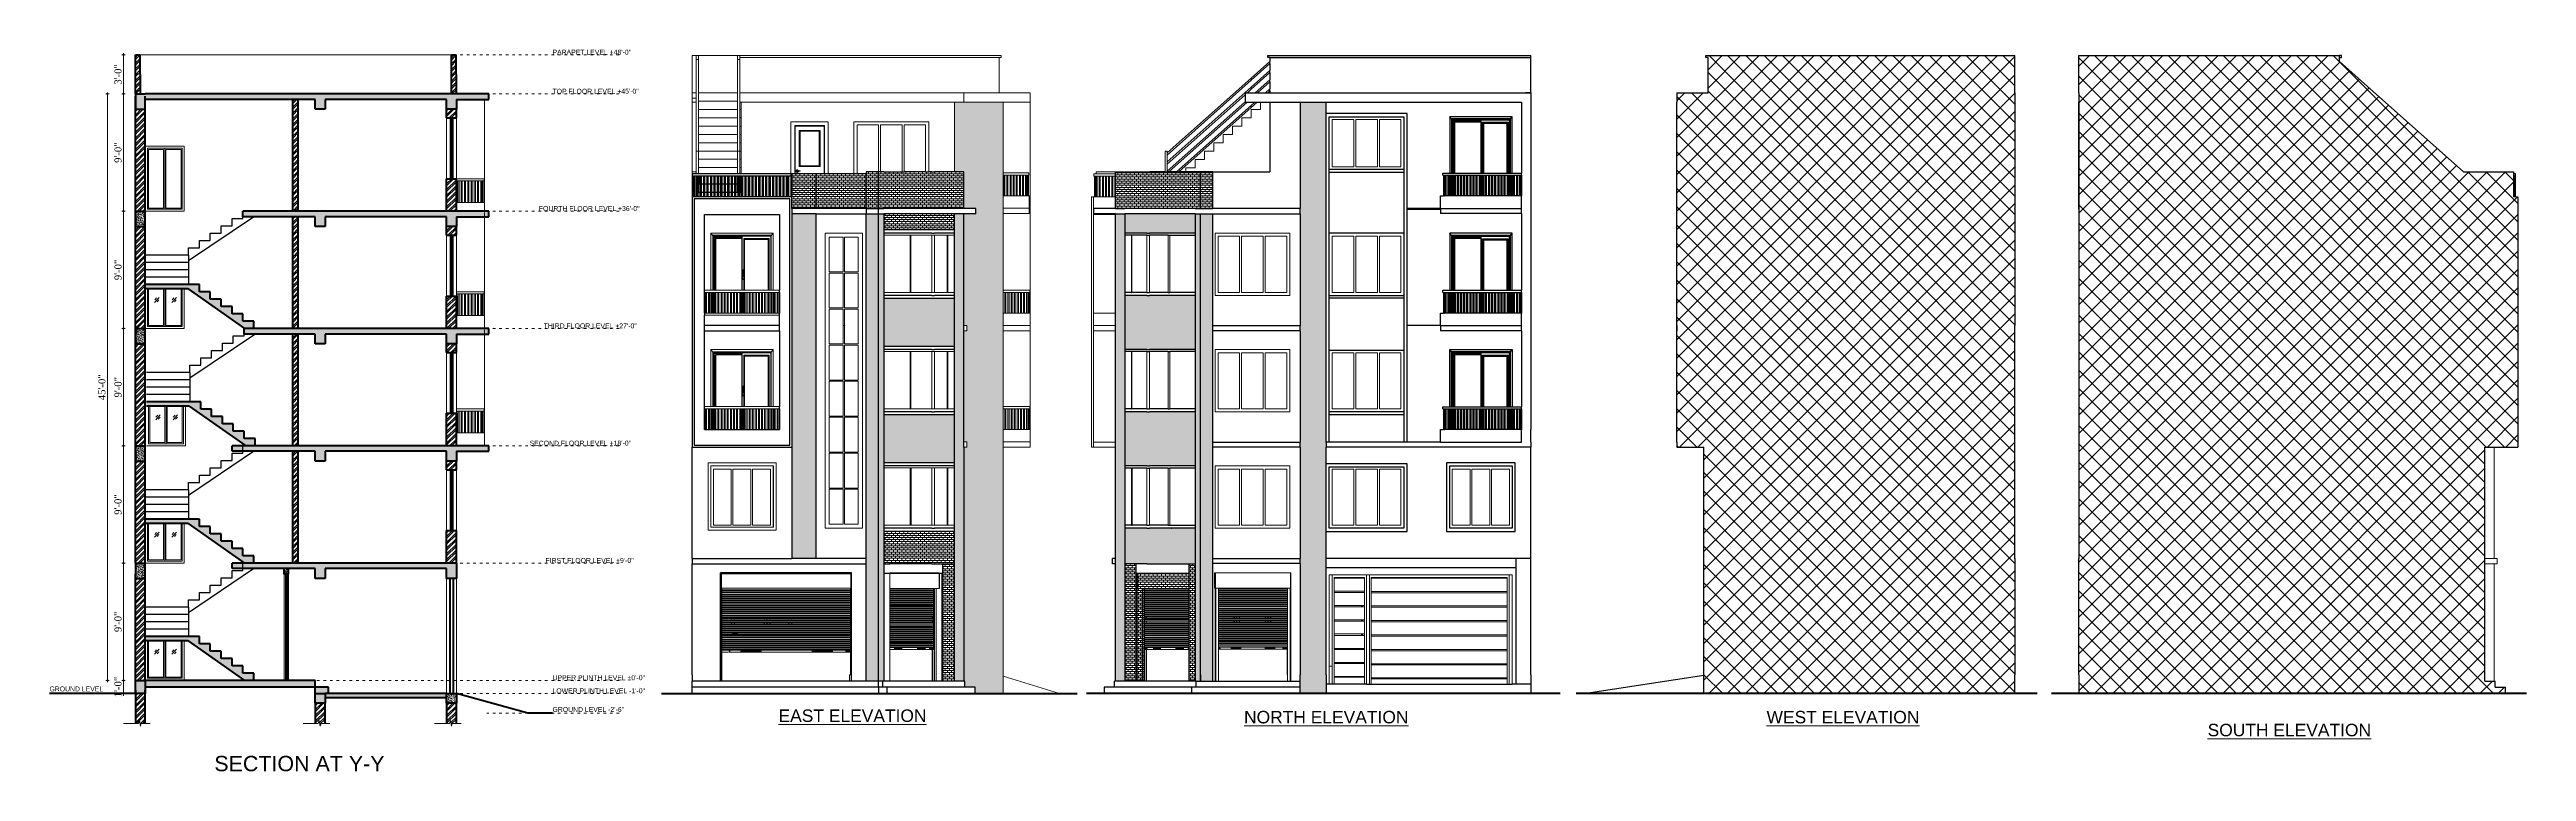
# Model space of a CAD drawing. Header units: inches. Extents: x 153221 to 157601, y -20468 to 0.
# Drawn here: x 153221 to 155503, y -20468 to -19804 of the extents above; entities that cross this region are included whole.
import ezdxf

# ---------------------------------------------------------------- set-up
doc = ezdxf.new("R2010")
doc.units = ezdxf.units.IN
doc.header["$MEASUREMENT"] = 0
doc.header["$PDMODE"] = 99
doc.linetypes.add('ACAD_ISO03W100', pattern=[30, 12, -18])
doc.linetypes.add('DASHED', pattern=[0.75, 0.5, -0.25])
for name, color, linetype, lineweight in [('CONC. OUTLINE RA', 150, 'Continuous', 40), ('DOOR-WIN RA', 3, 'Continuous', 20), ('ELE1 RA', 1, 'Continuous', 30), ('ELE2 RA', 130, 'Continuous', 20), ('Hatch', 254, 'Continuous', 9), ('HATCH RA', 8, 'Continuous', 5), ('HIDDEN RA', 253, 'ACAD_ISO03W100', 9), ('TEXTLAYER', 7, 'Continuous', 18), ('WALL RA', 42, 'Continuous', 50)]:
    doc.layers.add(name, color=color, linetype=linetype, lineweight=lineweight)
doc.layers.add('lettring', color=7, linetype='Continuous')
doc.styles.add('DIM', font='dutch.ttf')
doc.styles.get("Standard").update_dxf_attribs({"font": 'arial.ttf'})
doc.dimstyles.new('Copy of DIM 8', dxfattribs={"dimtxt": 6.5, "dimasz": 1, "dimexe": 6, "dimexo": 18, "dimgap": 1.6875, "dimtad": 1, "dimdec": 0, "dimzin": 3, "dimdsep": 46, "dimlunit": 4, "dimtxsty": 'DIM', "dimblk": 'dot 2', "dimcen": 0.09375, "dimse1": 1, "dimse2": 1, "dimclrd": 1, "dimclre": 1, "dimclrt": 256, "dimadec": 0, "dimazin": 0, "dimtfac": 0.75, "dimtdec": 0, "dimtix": 1, "dimtmove": 1, "dimatfit": 3, "dimldrblk": 'DOT', "dimfxl": 1, "dimtolj": 1, "dimtzin": 0, "dimlwd": 9, "dimlwe": 9, "dimarcsym": 0})
pattern_1 = [(0, (-3762.0682, 67.065), (0, 2), []), (90, (-3762.0682, 67.065), (-2, 2), [2, -2])]
pattern_2 = [(45, (-6191.158, -5206.654), (-2.65165043, 2.65165043), []), (45, (-6189.3902, -5206.654), (-2.65165043, 2.65165043), [])]
pattern_3 = [(45, (-6191.158, -5202.654), (-2.65165043, 2.65165043), []), (45, (-6189.3902, -5202.654), (-2.65165043, 2.65165043), [])]
pattern_4 = [(45, (-6191.158, -5210.654), (-2.65165043, 2.65165043), []), (45, (-6189.3902, -5210.654), (-2.65165043, 2.65165043), [])]
pattern_5 = [(50, (0, 0), (1.793150457, -0.156880337), [0.1875, -2.0625]), (355, (0, 0), (-0.346878334, 1.880480334), [0.15, -1.65]), (100.4514445, (0.1494, -0.013), (1.446272117, 1.723599977), [0.15935048, -1.75285528]), (46.1842, (0, 0.5), (2.668103327, -0.413798202), [0.28125, -3.09375]), (96.6356355, (0.2223, 0.4655), (2.336654864, 2.4352965), [0.239025855, -2.6292844]), (351.184164, (0, 0.5), (2.336654863, 2.4352965), [0.225, -2.475000002]), (21, (0.25, 0.375), (1.49226763, -1.006547227), [0.1875, -2.0625]), (326, (0.25, 0.375), (0.60828833, 1.812875113), [0.15, -1.65]), (71.4514447, (0.3744, 0.2911), (2.100555942, 0.806327882), [0.159350475, -1.75285528]), (37.5, (0, 0), (0.0303996383, 0.8322346346), [0, -1.63, 0, -1.675, 0, -1.65625]), (7.5, (0, 0), (0.6576738436, 0.9860292797), [0, -0.955, 0, -1.5925, 0, -0.63125]), (327.5, (-0.5575, 0), (1.3345560904, -0.0563871793), [0, -0.625, 0, -1.95, 0, -2.5875]), (317.5, (-0.8075, 0), (1.457965423, 0.250262456), [0, -0.8125, 0, -1.295, 0, -1.8375])]
pattern_6 = [(50, (-6191.158, -5206.6541), (1.793150457, -0.156880337), [0.1875, -2.0625]), (355, (-6191.158, -5206.654), (-0.346878334, 1.880480334), [0.15, -1.65]), (100.4514445, (-6191.0085, -5206.6671), (1.446272117, 1.723599977), [0.15935048, -1.75285528]), (46.1842, (-6191.158, -5206.154), (2.668103327, -0.413798202), [0.28125, -3.09375]), (96.6356355, (-6190.9356, -5206.1886), (2.336654864, 2.4352965), [0.239025855, -2.6292844]), (351.184164, (-6191.158, -5206.154), (2.336654863, 2.4352965), [0.225, -2.475000002]), (21, (-6190.908, -5206.2791), (1.49226763, -1.006547227), [0.1875, -2.0625]), (326, (-6190.908, -5206.279), (0.60828833, 1.812875113), [0.15, -1.65]), (71.4514447, (-6190.7836, -5206.363), (2.100555942, 0.806327882), [0.159350475, -1.75285528]), (37.5, (-6191.158, -5206.6541), (0.0303996383, 0.8322346346), [0, -1.63, 0, -1.675, 0, -1.65625]), (7.5, (-6191.158, -5206.6541), (0.6576738436, 0.9860292797), [0, -0.955, 0, -1.5925, 0, -0.63125]), (327.5, (-6191.7155, -5206.6541), (1.3345560904, -0.0563871793), [0, -0.625, 0, -1.95, 0, -2.5875]), (317.5, (-6191.9655, -5206.6541), (1.457965423, 0.250262456), [0, -0.8125, 0, -1.295, 0, -1.8375])]
pattern_7 = [(50, (-6191.158, -5210.6541), (1.793150457, -0.156880337), [0.1875, -2.0625]), (355, (-6191.158, -5210.654), (-0.346878334, 1.880480334), [0.15, -1.65]), (100.4514445, (-6191.0085, -5210.6671), (1.446272117, 1.723599977), [0.15935048, -1.75285528]), (46.1842, (-6191.158, -5210.154), (2.668103327, -0.413798202), [0.28125, -3.09375]), (96.6356355, (-6190.9356, -5210.1886), (2.336654864, 2.4352965), [0.239025855, -2.6292844]), (351.184164, (-6191.158, -5210.154), (2.336654863, 2.4352965), [0.225, -2.475000002]), (21, (-6190.908, -5210.2791), (1.49226763, -1.006547227), [0.1875, -2.0625]), (326, (-6190.908, -5210.279), (0.60828833, 1.812875113), [0.15, -1.65]), (71.4514447, (-6190.7836, -5210.363), (2.100555942, 0.806327882), [0.159350475, -1.75285528]), (37.5, (-6191.158, -5210.6541), (0.0303996383, 0.8322346346), [0, -1.63, 0, -1.675, 0, -1.65625]), (7.5, (-6191.158, -5210.6541), (0.6576738436, 0.9860292797), [0, -0.955, 0, -1.5925, 0, -0.63125]), (327.5, (-6191.7155, -5210.6541), (1.3345560904, -0.0563871793), [0, -0.625, 0, -1.95, 0, -2.5875]), (317.5, (-6191.9655, -5210.6541), (1.457965423, 0.250262456), [0, -0.8125, 0, -1.295, 0, -1.8375])]
pattern_8 = [(50, (-6191.158, -5214.6541), (1.793150457, -0.156880337), [0.1875, -2.0625]), (355, (-6191.158, -5214.654), (-0.346878334, 1.880480334), [0.15, -1.65]), (100.4514445, (-6191.0085, -5214.6671), (1.446272117, 1.723599977), [0.15935048, -1.75285528]), (46.1842, (-6191.158, -5214.154), (2.668103327, -0.413798202), [0.28125, -3.09375]), (96.6356355, (-6190.9356, -5214.1886), (2.336654864, 2.4352965), [0.239025855, -2.6292844]), (351.184164, (-6191.158, -5214.154), (2.336654863, 2.4352965), [0.225, -2.475000002]), (21, (-6190.908, -5214.2791), (1.49226763, -1.006547227), [0.1875, -2.0625]), (326, (-6190.908, -5214.279), (0.60828833, 1.812875113), [0.15, -1.65]), (71.4514447, (-6190.7836, -5214.363), (2.100555942, 0.806327882), [0.159350475, -1.75285528]), (37.5, (-6191.158, -5214.6541), (0.0303996383, 0.8322346346), [0, -1.63, 0, -1.675, 0, -1.65625]), (7.5, (-6191.158, -5214.6541), (0.6576738436, 0.9860292797), [0, -0.955, 0, -1.5925, 0, -0.63125]), (327.5, (-6191.7155, -5214.6541), (1.3345560904, -0.0563871793), [0, -0.625, 0, -1.95, 0, -2.5875]), (317.5, (-6191.9655, -5214.6541), (1.457965423, 0.250262456), [0, -0.8125, 0, -1.295, 0, -1.8375])]
pattern_9 = [(50, (-6191.158, -5218.6541), (1.793150457, -0.156880337), [0.1875, -2.0625]), (355, (-6191.158, -5218.654), (-0.346878334, 1.880480334), [0.15, -1.65]), (100.4514445, (-6191.0085, -5218.6671), (1.446272117, 1.723599977), [0.15935048, -1.75285528]), (46.1842, (-6191.158, -5218.154), (2.668103327, -0.413798202), [0.28125, -3.09375]), (96.6356355, (-6190.9356, -5218.1886), (2.336654864, 2.4352965), [0.239025855, -2.6292844]), (351.184164, (-6191.158, -5218.154), (2.336654863, 2.4352965), [0.225, -2.475000002]), (21, (-6190.908, -5218.2791), (1.49226763, -1.006547227), [0.1875, -2.0625]), (326, (-6190.908, -5218.279), (0.60828833, 1.812875113), [0.15, -1.65]), (71.4514447, (-6190.7836, -5218.363), (2.100555942, 0.806327882), [0.159350475, -1.75285528]), (37.5, (-6191.158, -5218.6541), (0.0303996383, 0.8322346346), [0, -1.63, 0, -1.675, 0, -1.65625]), (7.5, (-6191.158, -5218.6541), (0.6576738436, 0.9860292797), [0, -0.955, 0, -1.5925, 0, -0.63125]), (327.5, (-6191.7155, -5218.6541), (1.3345560904, -0.0563871793), [0, -0.625, 0, -1.95, 0, -2.5875]), (317.5, (-6191.9655, -5218.6541), (1.457965423, 0.250262456), [0, -0.8125, 0, -1.295, 0, -1.8375])]

# ---------------------------------------------------------------- blocks, each defined once
blk = doc.blocks.new('TDG')
at = {"layer": 'HATCH RA', "transparency": 33554687}
h = blk.add_hatch(dxfattribs=at)
h.set_pattern_fill('AR-B816', color=256, scale=0.25)
h.paths.add_polyline_path([(159005.7, -15536), (159005.7, -15525), (158980.7, -15525), (158980.7, -15627.4), (158980.7, -15632.4), (158980.7, -15740), (158980.7, -15745), (158980.7, -15852), (158980.7, -15857), (158980.7, -15964), (158980.7, -15969), (158980.7, -16076), (158980.7, -16080.8), (158980.7, -16094), (159005.7, -16094), (159005.7, -15964), (159005.7, -15938), (159005.7, -15873), (159005.7, -15857), (159005.7, -15852)])
h.paths.add_polyline_path([(158812, -15632.4), (158802.9, -15632.4), (158802.9, -15633), (158802.9, -15728), (158802.9, -15740), (158802.9, -15745), (158802.9, -15852), (158802.9, -15857), (158802.9, -15964), (158802.9, -15969.3), (158802.9, -16082), (158812, -16082)])
h = blk.add_hatch(dxfattribs=at)
h.set_pattern_fill('AR-B816', color=256, scale=0.25)
h.paths.add_polyline_path([(158896.8, -15592), (158884.8, -15592), (158884.8, -15627.4), (158896.8, -15627.4)])
h.paths.add_polyline_path([(158884.8, -15592), (158879.7, -15592), (158870.7, -15592), (158864, -15592), (158861.8, -15592), (158854.2, -15592), (158852.7, -15592), (158850.7, -15592), (158835.6, -15592), (158833.1, -15592), (158812, -15592), (158802.9, -15592), (158802.9, -15594), (158802.9, -15596), (158802.9, -15616), (158802.9, -15627.4), (158812, -15627.4), (158879.7, -15627.4), (158884.8, -15627.4)])
h = blk.add_hatch(dxfattribs=at)
h.set_pattern_fill('AR-B816', color=256, scale=0.25)
h.paths.add_polyline_path([(158896.8, -15857), (158896.8, -15852), (158896.8, -15745), (158896.8, -15740), (158896.8, -15632.4), (158884.8, -15632.4), (158884.8, -15651), (158884.8, -15653), (158884.8, -15708.1), (158884.8, -15711), (158884.8, -15740), (158884.8, -15763), (158884.8, -15765), (158884.8, -15820.1), (158884.8, -15823), (158884.8, -15852), (158884.8, -15875), (158884.8, -15877), (158884.8, -15932.1), (158884.8, -15935), (158884.8, -15964), (158884.8, -15969.3), (158884.8, -16076), (158884.8, -16082), (158896.8, -16082), (158896.8, -16076), (158896.8, -15969), (158896.8, -15964)])
h.paths.add_polyline_path([(158884.8, -15935), (158884.8, -15932.1), (158884.8, -15877), (158884.8, -15875), (158884.8, -15852), (158884.8, -15823), (158884.8, -15820.1), (158884.8, -15765), (158884.8, -15763), (158884.8, -15740), (158884.8, -15711), (158884.8, -15708.1), (158884.8, -15653), (158884.8, -15651), (158884.8, -15632.4), (158879.7, -15632.4), (158879.7, -16082), (158880.7, -16082), (158884.8, -16082), (158884.8, -16076), (158884.8, -15969.3), (158884.8, -15964)])
h.paths.add_polyline_path([(158879.7, -15935), (158835.6, -15935), (158833.1, -15935), (158812, -15935), (158812, -15969.3), (158822.9, -15969.3), (158833.1, -15969.3), (158835.6, -15969.3), (158873.8, -15969.3), (158879.7, -15969.3)])
h.paths.add_polyline_path([(158879.7, -15823), (158835.6, -15823), (158833.1, -15823), (158812, -15823), (158812, -15875), (158833.1, -15875), (158835.6, -15875), (158879.7, -15875)])
h.paths.add_polyline_path([(158879.7, -15711), (158835.6, -15711), (158833.1, -15711), (158812, -15711), (158812, -15763), (158833.1, -15763), (158835.6, -15763), (158879.7, -15763)])
h.paths.add_polyline_path([(158879.7, -15632.4), (158812, -15632.4), (158812, -15651), (158833.1, -15651), (158835.6, -15651), (158879.7, -15651)])
h = blk.add_hatch(dxfattribs=at)
h.set_pattern_fill('AR-B816', color=256, scale=0.25)
h.paths.add_polyline_path([(158822.9, -15978.2), (158822.9, -15969.3), (158812, -15969.3), (158812, -16082), (158822.9, -16082), (158822.9, -16076)])
h = blk.add_hatch(dxfattribs=at)
h.set_pattern_fill('AR-B816', color=256, scale=0.25)
h.paths.add_polyline_path([(158879.7, -15969.3), (158873.8, -15969.3), (158873.8, -15978.2), (158823.9, -15978.2), (158823.9, -16082), (158828.7, -16082), (158828.7, -15993), (158828.8, -15993), (158828.8, -15993), (158828.8, -16082), (158831, -16082), (158831, -16051.7), (158831, -16049.7), (158831, -16049), (158831, -16047.9), (158831, -16047.9), (158831, -16047.8), (158831, -16047.8), (158831, -16047.1), (158831, -16046), (158831, -16046), (158831, -16045.8), (158831, -16045.8), (158831, -16045.2), (158831, -16044.1), (158831, -16044.1), (158831, -16043.9), (158831, -16043.9), (158831, -16043.2), (158831, -16042.1), (158831, -16042.1), (158831, -16041.9), (158831, -16041.9), (158831, -16041.3), (158831, -16040.1), (158831, -16040.1), (158831, -16040), (158831, -16040), (158831, -16039.3), (158831, -16038.2), (158831, -16038.2), (158831, -16038), (158831, -16038), (158831, -16037.3), (158831, -16036.2), (158831, -16036.2), (158831, -16036), (158831, -16036), (158831, -16035.4), (158831, -16034.2), (158831, -16034.2), (158831, -16034.1), (158831, -16034.1), (158831, -16033.4), (158831, -16032.3), (158831, -16032.3), (158831, -16032.1), (158831, -16032.1), (158831, -16031.4), (158831, -16030.3), (158831, -16030.3), (158831, -16030.1), (158831, -16030.1), (158831, -16029.5), (158831, -16028.3), (158831, -16028.3), (158831, -16028.2), (158831, -16028.2), (158831, -16027.5), (158831, -16026.4), (158831, -16026.4), (158831, -16026.2), (158831, -16026.2), (158831, -16025.6), (158831, -16024.4), (158831, -16024.4), (158831, -16024.3), (158831, -16024.3), (158831, -16023.6), (158831, -16022.5), (158831, -16022.5), (158831, -16022.3), (158831, -16022.3), (158831, -16021.6), (158831, -16020.5), (158831, -16020.5), (158831, -16020.4), (158831, -16020.4), (158831, -16019.7), (158831, -16018.6), (158831, -16018.6), (158831, -16018.4), (158831, -16018.4), (158831, -16017.7), (158831, -16016.6), (158831, -16016.6), (158831, -16016.4), (158831, -16016.4), (158831, -16015.8), (158831, -16014.6), (158831, -16014.6), (158831, -16014.5), (158831, -16014.5), (158831, -16013.8), (158831, -16012.7), (158831, -16012.7), (158831, -16012.5), (158831, -16012.5), (158831, -16011.9), (158831, -16010.7), (158831, -16010.7), (158831, -16010.6), (158831, -16010.6), (158831, -16009.9), (158831, -16008.8), (158831, -16008.8), (158831, -16008.6), (158831, -16008.6), (158831, -16007.9), (158831, -16006.8), (158831, -16006.8), (158831, -16006.6), (158831, -16006.6), (158831, -16006), (158831, -16004.8), (158831, -16004.8), (158831, -16004.7), (158831, -16004.7), (158831, -16004), (158831, -16002.9), (158831, -16002.9), (158831, -16002.7), (158831, -16002.7), (158831, -16002.1), (158831, -16000.9), (158831, -16000.9), (158831, -16000.8), (158831, -16000.8), (158831, -16000.1), (158831, -15999), (158831, -15999), (158831, -15998.8), (158831, -15998.8), (158831, -15998.1), (158831, -15997), (158831, -15997), (158831, -15996.9), (158831, -15996.9), (158831, -15996.2), (158831, -15995.1), (158831, -15995.1), (158831, -15994.9), (158831, -15994.9), (158831, -15994.2), (158831, -15993.1), (158831, -15993.1), (158831, -15993), (158831, -15993), (158873.8, -15993), (158873.8, -15993), (158873.8, -15993), (158873.8, -15993), (158873.8, -15993.1), (158873.8, -15993.1), (158873.8, -15993.1), (158873.8, -15993.1), (158873.8, -15993.1), (158873.8, -15993.2), (158873.8, -15993.2), (158873.8, -15993.2), (158873.8, -15994.5), (158873.8, -15994.9), (158873.8, -15995), (158873.8, -15995), (158873.8, -15995.1), (158873.8, -15995.1), (158873.8, -15995.1), (158873.8, -15995.1), (158873.8, -15995.1), (158873.8, -15995.1), (158873.8, -15996.4), (158873.8, -15996.5), (158873.8, -15996.9), (158873.8, -15997), (158873.8, -15997), (158873.8, -15997), (158873.8, -15997), (158873.8, -15997.1), (158873.8, -15997.1), (158873.8, -15997.1), (158873.8, -15997.1), (158873.8, -15998.4), (158873.8, -15998.5), (158873.8, -15998.8), (158873.8, -15998.9), (158873.8, -15998.9), (158873.8, -15999), (158873.8, -15999), (158873.8, -15999), (158873.8, -15999), (158873.8, -15999), (158873.8, -15999.1), (158873.8, -16000.4), (158873.8, -16000.4), (158873.8, -16000.8), (158873.8, -16000.9), (158873.8, -16000.9), (158873.8, -16000.9), (158873.8, -16000.9), (158873.8, -16001), (158873.8, -16001), (158873.8, -16001), (158873.8, -16001), (158873.8, -16002.3), (158873.8, -16002.4), (158873.8, -16002.7), (158873.8, -16002.8), (158873.8, -16002.9), (158873.8, -16002.9), (158873.8, -16002.9), (158873.8, -16002.9), (158873.8, -16002.9), (158873.8, -16003), (158873.8, -16003), (158873.8, -16004.3), (158873.8, -16004.7), (158873.8, -16004.8), (158873.8, -16004.8), (158873.8, -16004.8), (158873.8, -16004.9), (158873.8, -16004.9), (158873.8, -16004.9), (158873.8, -16004.9), (158873.8, -16004.9), (158873.8, -16006.2), (158873.8, -16006.6), (158873.8, -16006.8), (158873.8, -16006.8), (158873.8, -16006.8), (158873.8, -16006.8), (158873.8, -16006.8), (158873.8, -16006.9), (158873.8, -16006.9), (158873.8, -16006.9), (158873.8, -16008.2), (158873.8, -16008.6), (158873.8, -16008.7), (158873.8, -16008.7), (158873.8, -16008.8), (158873.8, -16008.8), (158873.8, -16008.8), (158873.8, -16008.8), (158873.8, -16008.8), (158873.8, -16008.9), (158873.8, -16010.2), (158873.8, -16010.2), (158873.8, -16010.6), (158873.8, -16010.7), (158873.8, -16010.7), (158873.8, -16010.7), (158873.8, -16010.7), (158873.8, -16010.8), (158873.8, -16010.8), (158873.8, -16010.8), (158873.8, -16010.8), (158873.8, -16012.1), (158873.8, -16012.2), (158873.8, -16012.5), (158873.8, -16012.6), (158873.8, -16012.7), (158873.8, -16012.7), (158873.8, -16012.7), (158873.8, -16012.7), (158873.8, -16012.7), (158873.8, -16012.8), (158873.8, -16012.8), (158873.8, -16014.1), (158873.8, -16014.5), (158873.8, -16014.6), (158873.8, -16014.6), (158873.8, -16014.6), (158873.8, -16014.7), (158873.8, -16014.7), (158873.8, -16014.7), (158873.8, -16014.7), (158873.8, -16014.7), (158873.8, -16016), (158873.8, -16016.1), (158873.8, -16016.4), (158873.8, -16016.6), (158873.8, -16016.6), (158873.8, -16016.6), (158873.8, -16016.6), (158873.8, -16016.6), (158873.8, -16016.7), (158873.8, -16016.7), (158873.8, -16016.7), (158873.8, -16018), (158873.8, -16018.1), (158873.8, -16018.4), (158873.8, -16018.5), (158873.8, -16018.5), (158873.8, -16018.6), (158873.8, -16018.6), (158873.8, -16018.6), (158873.8, -16018.6), (158873.8, -16018.6), (158873.8, -16018.7), (158873.8, -16019.9), (158873.8, -16020), (158873.8, -16020.4), (158873.8, -16020.4), (158873.8, -16020.4), (158873.8, -16020.4), (158873.8, -16020.4), (158873.8, -16020.5), (158873.8, -16020.5), (158873.8, -16020.5), (158873.8, -16020.5), (158873.8, -16020.5), (158873.8, -16020.5), (158873.8, -16020.5), (158873.8, -16020.6), (158873.8, -16020.6), (158873.8, -16020.6), (158873.8, -16020.6), (158873.8, -16020.6), (158873.8, -16021.9), (158873.8, -16021.9), (158873.8, -16022), (158873.8, -16022.3), (158873.8, -16022.4), (158873.8, -16022.4), (158873.8, -16022.4), (158873.8, -16022.4), (158873.8, -16022.5), (158873.8, -16022.5), (158873.8, -16022.5), (158873.8, -16022.5), (158873.8, -16022.5), (158873.8, -16022.6), (158873.8, -16022.6), (158873.8, -16023.9), (158873.8, -16024.3), (158873.8, -16024.3), (158873.8, -16024.3), (158873.8, -16024.3), (158873.8, -16024.4), (158873.8, -16024.5), (158873.8, -16024.5), (158873.8, -16024.5), (158873.8, -16024.5), (158873.8, -16024.5), (158873.8, -16025.8), (158873.8, -16025.9), (158873.8, -16026.2), (158873.8, -16026.3), (158873.8, -16026.3), (158873.8, -16026.3), (158873.8, -16026.4), (158873.8, -16026.4), (158873.8, -16026.4), (158873.8, -16026.4), (158873.8, -16026.4), (158873.8, -16026.5), (158873.8, -16026.5), (158873.8, -16026.5), (158873.8, -16027.8), (158873.8, -16027.8), (158873.8, -16028.2), (158873.8, -16028.3), (158873.8, -16028.3), (158873.8, -16028.3), (158873.8, -16028.4), (158873.8, -16028.4), (158873.8, -16028.4), (158873.8, -16028.4), (158873.8, -16028.4), (158873.8, -16029.7), (158873.8, -16029.8), (158873.8, -16030.1), (158873.8, -16030.3), (158873.8, -16030.3), (158873.8, -16030.3), (158873.8, -16030.3), (158873.8, -16030.3), (158873.8, -16030.4), (158873.8, -16030.4), (158873.8, -16030.4), (158873.8, -16030.4), (158873.8, -16031.7), (158873.8, -16031.8), (158873.8, -16032.1), (158873.8, -16032.2), (158873.8, -16032.2), (158873.8, -16032.3), (158873.8, -16032.3), (158873.8, -16032.3), (158873.8, -16032.3), (158873.8, -16032.3), (158873.8, -16032.4), (158873.8, -16032.4), (158873.8, -16033.7), (158873.8, -16034.1), (158873.8, -16034.2), (158873.8, -16034.2), (158873.8, -16034.2), (158873.8, -16034.2), (158873.8, -16034.3), (158873.8, -16034.3), (158873.8, -16034.3), (158873.8, -16034.3), (158873.8, -16034.3), (158873.8, -16035.6), (158873.8, -16036), (158873.8, -16036.1), (158873.8, -16036.2), (158873.8, -16036.2), (158873.8, -16036.2), (158873.8, -16036.2), (158873.8, -16036.2), (158873.8, -16036.3), (158873.8, -16036.3), (158873.8, -16036.3), (158873.8, -16037.6), (158873.8, -16038), (158873.8, -16038.1), (158873.8, -16038.1), (158873.8, -16038.1), (158873.8, -16038.2), (158873.8, -16038.2), (158873.8, -16038.2), (158873.8, -16038.2), (158873.8, -16038.2), (158873.8, -16038.3), (158873.8, -16039.6), (158873.8, -16039.6), (158873.8, -16040), (158873.8, -16040.1), (158873.8, -16040.1), (158873.8, -16040.1), (158873.8, -16040.1), (158873.8, -16040.2), (158873.8, -16040.2), (158873.8, -16040.2), (158873.8, -16040.2), (158873.8, -16040.2), (158873.8, -16041.5), (158873.8, -16041.6), (158873.8, -16041.9), (158873.8, -16042), (158873.8, -16042.1), (158873.8, -16042.1), (158873.8, -16042.1), (158873.8, -16042.1), (158873.8, -16042.1), (158873.8, -16042.2), (158873.8, -16042.2), (158873.8, -16042.2), (158873.8, -16043.5), (158873.8, -16043.6), (158873.8, -16043.9), (158873.8, -16044), (158873.8, -16044), (158873.8, -16044), (158873.8, -16044.1), (158873.8, -16044.1), (158873.8, -16044.1), (158873.8, -16044.1), (158873.8, -16044.1), (158873.8, -16044.2), (158873.8, -16045.4), (158873.8, -16045.5), (158873.8, -16045.9), (158873.8, -16046), (158873.8, -16046), (158873.8, -16046), (158873.8, -16046), (158873.8, -16046), (158873.8, -16046.1), (158873.8, -16046.1), (158873.8, -16047.4), (158873.8, -16047.4), (158873.8, -16047.8), (158873.8, -16047.9), (158873.8, -16047.9), (158873.8, -16047.9), (158873.8, -16047.9), (158873.8, -16048), (158873.8, -16048), (158873.8, -16048), (158873.8, -16049.3), (158873.8, -16049.4), (158873.8, -16049.7), (158873.8, -16049.7), (158873.8, -16050.5), (158873.8, -16050.6), (158873.8, -16050.8), (158873.8, -16050.9), (158873.8, -16051.1), (158873.8, -16051.1), (158873.8, -16051.1), (158873.8, -16051.1), (158873.8, -16051.1), (158873.8, -16051.7), (158873.8, -16076), (158873.8, -16082), (158879.7, -16082)])
h.paths.add_polyline_path([(158824.5, -15978.3), (158824.5, -15993), (158824.3, -15993), (158824.3, -15978.3)], flags=16)
at = {"layer": 'DOOR-WIN RA'}
for p, q in [((159011.7, -15541.5), (159032.4, -15541.5)), ((159011.7, -15587.2), (159011.7, -15541.5)), ((159032.4, -15587.2), (159032.4, -15541.5)), ((159034.4, -15541.5), (159055.1, -15541.5)), ((159034.4, -15541.5), (159034.4, -15587.2)), ((159055.1, -15587.2), (159055.1, -15541.5)), ((159057.1, -15541.5), (159077.7, -15541.5)), ((159057.1, -15541.5), (159057.1, -15587.2)), ((159077.7, -15541.5), (159077.7, -15587.2)), ((159032.4, -15587.2), (159011.7, -15587.2)), ((159055.1, -15587.2), (159034.4, -15587.2)), ((159077.7, -15587.2), (159057.1, -15587.2)), ((158818.5, -15653), (158818.5, -15708.1)), ((158818.8, -15708.1), (158818.8, -15653)), ((158833.1, -15708.1), (158833.1, -15653)), ((158835.6, -15708.1), (158835.6, -15653)), ((158853.7, -15708.1), (158853.7, -15653)), ((158855.3, -15708.1), (158855.3, -15653)), ((158898.8, -15711), (158898.8, -15651)), ((158898.8, -15651), (158970.8, -15651)), ((158901.8, -15654), (158922.4, -15654)), ((158901.8, -15708), (158901.8, -15654)), ((158922.4, -15708), (158922.4, -15654)), ((158924.4, -15654), (158945.1, -15654)), ((158924.4, -15654), (158924.4, -15708)), ((158945.1, -15708), (158945.1, -15654)), ((158947.1, -15654), (158967.8, -15654)), ((158947.1, -15654), (158947.1, -15708)), ((158967.8, -15654), (158967.8, -15708)), ((158970.8, -15651), (158970.8, -15711)), ((159011.7, -15654), (159032.4, -15654)), ((159011.7, -15708), (159011.7, -15654)), ((159032.4, -15708), (159032.4, -15654)), ((159034.4, -15654), (159055.1, -15654)), ((159034.4, -15654), (159034.4, -15708)), ((159055.1, -15708), (159055.1, -15654)), ((159057.1, -15654), (159077.7, -15654)), ((159057.1, -15654), (159057.1, -15708)), ((159077.7, -15654), (159077.7, -15708)), ((158970.8, -15711), (158898.8, -15711)), ((158922.4, -15708), (158901.8, -15708)), ((158945.1, -15708), (158924.4, -15708)), ((158967.8, -15708), (158947.1, -15708)), ((159032.4, -15708), (159011.7, -15708)), ((159055.1, -15708), (159034.4, -15708)), ((159077.7, -15708), (159057.1, -15708)), ((158818.5, -15765), (158818.5, -15820.1)), ((158818.8, -15820.1), (158818.8, -15765)), ((158833.1, -15820.1), (158833.1, -15765)), ((158835.6, -15820.1), (158835.6, -15765)), ((158853.7, -15820.1), (158853.7, -15765)), ((158855.3, -15820.1), (158855.3, -15765)), ((158898.8, -15823), (158898.8, -15763)), ((158898.8, -15763), (158970.8, -15763)), ((158901.8, -15766), (158922.4, -15766)), ((158901.8, -15820), (158901.8, -15766)), ((158922.4, -15820), (158922.4, -15766)), ((158924.4, -15766), (158945.1, -15766)), ((158924.4, -15766), (158924.4, -15820)), ((158945.1, -15820), (158945.1, -15766)), ((158947.1, -15766), (158967.8, -15766)), ((158947.1, -15766), (158947.1, -15820)), ((158967.8, -15766), (158967.8, -15820)), ((158970.8, -15763), (158970.8, -15823)), ((159011.7, -15766), (159032.4, -15766)), ((159011.7, -15820), (159011.7, -15766)), ((159032.4, -15820), (159032.4, -15766)), ((159034.4, -15766), (159055.1, -15766)), ((159034.4, -15766), (159034.4, -15820)), ((159055.1, -15820), (159055.1, -15766)), ((159057.1, -15766), (159077.7, -15766)), ((159057.1, -15766), (159057.1, -15820)), ((159077.7, -15766), (159077.7, -15820)), ((158970.8, -15823), (158898.8, -15823)), ((158922.4, -15820), (158901.8, -15820)), ((158945.1, -15820), (158924.4, -15820)), ((158967.8, -15820), (158947.1, -15820)), ((159032.4, -15820), (159011.7, -15820)), ((159055.1, -15820), (159034.4, -15820)), ((159077.7, -15820), (159057.1, -15820)), ((158818.5, -15877), (158818.5, -15932.1)), ((158819, -15877), (158819, -15932.1)), ((158833.1, -15932.1), (158833.1, -15877)), ((158835.6, -15932.1), (158835.6, -15877)), ((158853.7, -15932.1), (158853.7, -15877)), ((158855.3, -15932.1), (158855.3, -15877)), ((158898.8, -15935), (158898.8, -15875)), ((158898.8, -15875), (158970.8, -15875)), ((158901.8, -15878), (158922.4, -15878)), ((158901.8, -15932), (158901.8, -15878)), ((158922.4, -15932), (158922.4, -15878)), ((158924.4, -15878), (158945.1, -15878)), ((158924.4, -15878), (158924.4, -15932)), ((158945.1, -15932), (158945.1, -15878)), ((158947.1, -15878), (158967.8, -15878)), ((158947.1, -15878), (158947.1, -15932)), ((158967.8, -15878), (158967.8, -15932)), ((158970.8, -15875), (158970.8, -15935)), ((159011.7, -15878), (159032.4, -15878)), ((159011.7, -15932), (159011.7, -15878)), ((159032.4, -15932), (159032.4, -15878)), ((159034.4, -15878), (159055.1, -15878)), ((159034.4, -15878), (159034.4, -15932)), ((159055.1, -15932), (159055.1, -15878)), ((159057.1, -15878), (159077.7, -15878)), ((159057.1, -15878), (159057.1, -15932)), ((159077.7, -15878), (159077.7, -15932)), ((159127.3, -15878), (159144.5, -15878)), ((159127.3, -15932), (159127.3, -15878)), ((159144.5, -15932), (159144.5, -15878)), ((159146.2, -15878), (159163.4, -15878)), ((159146.2, -15878), (159146.2, -15932)), ((159163.4, -15932), (159163.4, -15878)), ((159165.1, -15878), (159182.3, -15878)), ((159165.1, -15878), (159165.1, -15932)), ((159182.3, -15878), (159182.3, -15932)), ((158922.4, -15932), (158901.8, -15932)), ((158945.1, -15932), (158924.4, -15932)), ((158967.8, -15932), (158947.1, -15932)), ((159032.4, -15932), (159011.7, -15932)), ((159055.1, -15932), (159034.4, -15932)), ((159077.7, -15932), (159057.1, -15932)), ((159144.5, -15932), (159127.3, -15932)), ((159163.4, -15932), (159146.2, -15932)), ((159182.3, -15932), (159165.1, -15932)), ((158970.8, -15935), (158898.8, -15935)), ((158823.9, -16082), (158823.9, -15978.2)), ((158824.3, -15978.3), (158824.5, -15978.3)), ((158824.3, -15978.3), (158824.3, -15993)), ((158824.5, -15978.3), (158824.5, -15993)), ((158824.5, -15978.3), (158873.8, -15978.3)), ((158898.4, -15992.6), (158898.4, -15977.9)), ((158898.9, -15977.9), (158898.4, -15977.9)), ((158898.9, -15977.9), (158899.2, -15977.9)), ((158898.9, -15977.9), (158898.9, -15992.6)), ((158971.5, -15977.9), (158899.2, -15977.9)), ((158899.2, -15977.9), (158899.2, -15992.6)), ((158971.5, -15977.9), (158971.8, -15977.9)), ((158971.5, -15977.9), (158971.5, -15992.6)), ((158971.8, -15977.9), (158971.8, -15992.6)), ((159008.7, -15979.8), (159011.6, -15979.8)), ((159008.7, -16085), (159008.7, -15979.8)), ((159011.6, -16085), (159011.6, -15979.8)), ((159011.6, -15979.8), (159044.6, -15979.8)), ((159044.6, -15979.8), (159047.4, -15979.8)), ((159044.6, -16085), (159044.6, -15979.8)), ((159047.4, -15979.8), (159047.5, -15979.8)), ((159047.4, -16085), (159047.4, -15979.8)), ((159047.5, -16085), (159047.5, -15979.8)), ((159047.5, -15979.8), (159182, -15979.8)), ((159182, -15979.8), (159184.8, -15979.8)), ((159182, -16085), (159182, -15979.8)), ((159184.8, -15979.8), (159184.8, -16085)), ((158824.3, -15993), (158824.5, -15993)), ((158824.5, -15993), (158828.7, -15993)), ((158828.7, -15993), (158828.7, -16082)), ((158828.8, -15993), (158828.7, -15993)), ((158828.8, -15993), (158828.8, -15993)), ((158828.8, -15993), (158828.8, -16082)), ((158828.8, -15993), (158828.8, -16082)), ((158828.8, -15993), (158830.7, -15993)), ((158830.7, -16082), (158830.7, -15993)), ((158830.7, -15993), (158831, -15993)), ((158831, -15993), (158831, -15993)), ((158831, -15993), (158831, -15993)), ((158831, -15993), (158831, -15993)), ((158831, -15993.1), (158831, -15993)), ((158831, -15993), (158831, -15993)), ((158873.8, -15993), (158831, -15993)), ((158873.8, -15993), (158831, -15993)), ((158873.8, -15993), (158831, -15993)), ((158873.8, -15993), (158831, -15993)), ((158831, -15993), (158873.8, -15993)), ((158831, -15993.3), (158831, -15993)), ((158831, -15993), (158831, -15993)), ((158831, -15993.2), (158831.1, -15993.1)), ((158831, -15993.1), (158831, -15993.1)), ((158831.1, -15993.1), (158831, -15993.1)), ((158873.8, -15993.1), (158831, -15993.1)), ((158873.8, -15993.1), (158831, -15993.1)), ((158873.8, -15993.2), (158831, -15993.2)), ((158831, -15993.2), (158831, -15993.2)), ((158873.8, -15993.2), (158831, -15993.2)), ((158873.8, -15993.2), (158831, -15993.2)), ((158831, -15993.3), (158831, -15993.2)), ((158831, -15993.2), (158831, -15993.2)), ((158831, -15993.3), (158831, -15993.3)), ((158831, -15994.2), (158831, -15993.3)), ((158831, -15994.3), (158831, -15994.2)), ((158831, -15994.9), (158831, -15994.2)), ((158831, -15994.4), (158831, -15994.3)), ((158831.1, -15994.5), (158831, -15994.4)), ((158831, -15994.9), (158873.8, -15994.9)), ((158831.1, -15994.9), (158831, -15994.9)), ((158831, -15994.9), (158831, -15994.9)), ((158831, -15995), (158831, -15994.9)), ((158873.8, -15994.9), (158831, -15994.9)), ((158831, -15994.9), (158831, -15994.9)), ((158831, -15994.9), (158831, -15994.9)), ((158831, -15995.3), (158831, -15994.9)), ((158831, -15994.9), (158831, -15994.9)), ((158831, -15995), (158831, -15995)), ((158831, -15995), (158831, -15995)), ((158831, -15995), (158831, -15995)), ((158831, -15995), (158831, -15995)), ((158831, -15995), (158831, -15995)), ((158831.1, -15995.1), (158831, -15995)), ((158873.8, -15995), (158831, -15995)), ((158873.8, -15995), (158831, -15995)), ((158873.8, -15995), (158831, -15995)), ((158873.8, -15995), (158831, -15995)), ((158873.8, -15995), (158831, -15995)), ((158873.8, -15995), (158831, -15995)), ((158873.8, -15995.1), (158831, -15995.1)), ((158831, -15995.1), (158831, -15995.1)), ((158873.8, -15995.1), (158831, -15995.1)), ((158873.8, -15995.1), (158831, -15995.1)), ((158831, -15995.3), (158831, -15995.1)), ((158831, -15995.1), (158831, -15995.1)), ((158831, -15995.1), (158831.1, -15995.1)), ((158831, -15995.3), (158831, -15995.3)), ((158831, -15996.2), (158831, -15995.3)), ((158831, -15996.3), (158831, -15996.2)), ((158831, -15996.2), (158831, -15996.2)), ((158831, -15996.9), (158831, -15996.2)), ((158831.1, -15996.4), (158831, -15996.3)), ((158831.1, -15996.8), (158831, -15996.8)), ((158831, -15996.8), (158831, -15996.9)), ((158831, -15996.9), (158873.8, -15996.9)), ((158831, -15996.9), (158831, -15996.9)), ((158831, -15996.9), (158831, -15996.9)), ((158831, -15997), (158831, -15996.9)), ((158831, -15996.9), (158831, -15996.9)), ((158873.8, -15996.9), (158831, -15996.9)), ((158873.8, -15996.9), (158831, -15996.9)), ((158873.8, -15996.9), (158831, -15996.9)), ((158873.8, -15996.9), (158831, -15996.9)), ((158831, -15996.9), (158831, -15996.9)), ((158831, -15996.9), (158831, -15996.9)), ((158831, -15997.2), (158831, -15996.9)), ((158831, -15996.9), (158831, -15996.9)), ((158831, -15997), (158831, -15997)), ((158831, -15997), (158831, -15997)), ((158831.1, -15997), (158831, -15997)), ((158873.8, -15997), (158831, -15997)), ((158873.8, -15997), (158831, -15997)), ((158873.8, -15997), (158831, -15997)), ((158873.8, -15997.1), (158831, -15997.1)), ((158831, -15997.1), (158831, -15997.1)), ((158873.8, -15997.1), (158831, -15997.1)), ((158873.8, -15997.1), (158831, -15997.1)), ((158831, -15997.2), (158831, -15997.1)), ((158831, -15997.1), (158831, -15997.1)), ((158831, -15997.1), (158831.1, -15997.1)), ((158831, -15997.2), (158831, -15997.2)), ((158831, -15998.1), (158831, -15997.2)), ((158831, -15998.2), (158831, -15998.1)), ((158831, -15998.8), (158831, -15998.1)), ((158831, -15998.3), (158831, -15998.2)), ((158831.1, -15998.4), (158831, -15998.3)), ((158831.1, -15998.8), (158831, -15998.8)), ((158831, -15998.8), (158831, -15998.8)), ((158873.8, -15998.8), (158831, -15998.8)), ((158831, -15998.8), (158831, -15998.8)), ((158831, -15998.9), (158831, -15998.8)), ((158831, -15998.9), (158873.8, -15998.9)), ((158831, -15998.9), (158831, -15998.9)), ((158831, -15998.9), (158831, -15998.9)), ((158831, -15998.9), (158831, -15998.9)), ((158831, -15998.9), (158831, -15998.9)), ((158831, -15998.9), (158831, -15998.9)), ((158831, -15998.9), (158831, -15998.9)), ((158831.1, -15999), (158831, -15998.9)), ((158873.8, -15998.9), (158831, -15998.9)), ((158873.8, -15998.9), (158831, -15998.9)), ((158873.8, -15998.9), (158831, -15998.9)), ((158873.8, -15998.9), (158831, -15998.9)), ((158873.8, -15998.9), (158831, -15998.9)), ((158873.8, -15998.9), (158831, -15998.9)), ((158831, -15999.2), (158831, -15998.9)), ((158831, -15998.9), (158831, -15998.9)), ((158873.8, -15999), (158831, -15999)), ((158831, -15999), (158831, -15999)), ((158873.8, -15999), (158831, -15999)), ((158831, -15999.1), (158831, -15999)), ((158831, -15999), (158831.1, -15999)), ((158873.8, -15999.1), (158831, -15999.1)), ((158831, -15999.2), (158831, -15999.1)), ((158831, -15999.2), (158831, -15999.2)), ((158831, -16000.1), (158831, -15999.2)), ((158831, -16000.2), (158831, -16000.1)), ((158831, -16000.8), (158831, -16000.1)), ((158831, -16000.3), (158831, -16000.2)), ((158831.1, -16000.4), (158831, -16000.3)), ((158831.1, -16000.7), (158831, -16000.8)), ((158831, -16000.8), (158873.8, -16000.8)), ((158831, -16000.8), (158831, -16000.8)), ((158831, -16000.8), (158831, -16000.8)), ((158831, -16000.9), (158831, -16000.8)), ((158831, -16000.8), (158831, -16000.8)), ((158873.8, -16000.8), (158831, -16000.8)), ((158873.8, -16000.8), (158831, -16000.8)), ((158873.8, -16000.8), (158831, -16000.8)), ((158831, -16000.8), (158831, -16000.8)), ((158831, -16000.8), (158831, -16000.8)), ((158831, -16001.1), (158831, -16000.8)), ((158831, -16000.8), (158831, -16000.8)), ((158831, -16000.9), (158831, -16000.9)), ((158831, -16000.9), (158831, -16000.9)), ((158831, -16000.9), (158831, -16000.9)), ((158831.1, -16000.9), (158831, -16000.9)), ((158873.8, -16000.9), (158831, -16000.9)), ((158873.8, -16000.9), (158831, -16000.9)), ((158873.8, -16000.9), (158831, -16000.9)), ((158873.8, -16000.9), (158831, -16000.9)), ((158873.8, -16001), (158831, -16001)), ((158831, -16001), (158831, -16001)), ((158873.8, -16001), (158831, -16001)), ((158873.8, -16001), (158831, -16001)), ((158831, -16001.1), (158831, -16001)), ((158831, -16001), (158831, -16001)), ((158831, -16001), (158831.1, -16001)), ((158831, -16001.1), (158831, -16001.1)), ((158831, -16002.1), (158831, -16001.1)), ((158831, -16002.2), (158831, -16002.1)), ((158831, -16002.1), (158831, -16002.1)), ((158831, -16002.7), (158831, -16002.1)), ((158831.1, -16002.3), (158831, -16002.2)), ((158831.1, -16002.7), (158831, -16002.7)), ((158831, -16002.7), (158831, -16002.7)), ((158873.8, -16002.7), (158831, -16002.7)), ((158831, -16002.7), (158831, -16002.7)), ((158831, -16002.8), (158831, -16002.7)), ((158831, -16002.8), (158873.8, -16002.8)), ((158831, -16002.8), (158831, -16002.8)), ((158831, -16002.8), (158831, -16002.8)), ((158831, -16002.8), (158831, -16002.8)), ((158831, -16002.8), (158831, -16002.8)), ((158831, -16002.9), (158831, -16002.8)), ((158831, -16002.8), (158831, -16002.8)), ((158873.8, -16002.8), (158831, -16002.8)), ((158873.8, -16002.8), (158831, -16002.8)), ((158873.8, -16002.8), (158831, -16002.8)), ((158873.8, -16002.8), (158831, -16002.8)), ((158873.8, -16002.8), (158831, -16002.8)), ((158831, -16003.1), (158831, -16002.8)), ((158831, -16002.8), (158831, -16002.8)), ((158831, -16003), (158831, -16002.9)), ((158873.8, -16002.9), (158831, -16002.9)), ((158831, -16002.9), (158831.1, -16002.9)), ((158831.1, -16002.9), (158831, -16002.9)), ((158873.8, -16002.9), (158831, -16002.9)), ((158873.8, -16003), (158831, -16003)), ((158873.8, -16003), (158831, -16003)), ((158831, -16003.1), (158831, -16003)), ((158831, -16003), (158831, -16003)), ((158831, -16003.1), (158831, -16003.1)), ((158831, -16004), (158831, -16003.1)), ((158831, -16004.1), (158831, -16004)), ((158831, -16004.7), (158831, -16004)), ((158831, -16004.2), (158831, -16004.1)), ((158831.1, -16004.3), (158831, -16004.2)), ((158831, -16004.7), (158873.8, -16004.7)), ((158831.1, -16004.7), (158831, -16004.7)), ((158831, -16004.7), (158831, -16004.7)), ((158831, -16004.8), (158831, -16004.7)), ((158873.8, -16004.7), (158831, -16004.7)), ((158831, -16004.7), (158831, -16004.7)), ((158831, -16004.7), (158831, -16004.7)), ((158831, -16005), (158831, -16004.7)), ((158831, -16004.7), (158831, -16004.7)), ((158831, -16004.8), (158831, -16004.8)), ((158831, -16004.8), (158831, -16004.8)), ((158831, -16004.8), (158831, -16004.8)), ((158831, -16004.8), (158831, -16004.8)), ((158831, -16004.8), (158831, -16004.8)), ((158831.1, -16004.8), (158831, -16004.8)), ((158873.8, -16004.8), (158831, -16004.8)), ((158873.8, -16004.8), (158831, -16004.8)), ((158873.8, -16004.8), (158831, -16004.8)), ((158873.8, -16004.8), (158831, -16004.8)), ((158873.8, -16004.8), (158831, -16004.8)), ((158873.8, -16004.8), (158831, -16004.8)), ((158873.8, -16004.9), (158831, -16004.9)), ((158831, -16004.9), (158831, -16004.9)), ((158873.8, -16004.9), (158831, -16004.9)), ((158873.8, -16004.9), (158831, -16004.9)), ((158831, -16005), (158831, -16004.9)), ((158831, -16004.9), (158831, -16004.9)), ((158831, -16004.9), (158831.1, -16004.9)), ((158831.1, -15993.1), (158831.1, -15993.1)), ((158831.1, -15993.1), (158831.1, -15993.1)), ((158873.8, -15993.1), (158831.1, -15993.1)), ((158873.8, -15993.1), (158831.1, -15993.1)), ((158873.8, -15993.1), (158831.1, -15993.1)), ((158831.1, -15994.5), (158831.1, -15994.5)), ((158873.8, -15994.5), (158831.1, -15994.5)), ((158831.1, -15994.9), (158831.1, -15994.9)), ((158831.1, -15995.1), (158831.1, -15995.1)), ((158831.1, -15995.1), (158831.1, -15995.1)), ((158873.8, -15995.1), (158831.1, -15995.1)), ((158873.8, -15995.1), (158831.1, -15995.1)), ((158873.8, -15995.1), (158831.1, -15995.1)), ((158831.1, -15996.4), (158831.1, -15996.4)), ((158873.8, -15996.4), (158831.1, -15996.4)), ((158831.1, -15996.8), (158831.1, -15996.8)), ((158831.1, -15997), (158831.1, -15997)), ((158831.1, -15997.1), (158831.1, -15997)), ((158873.8, -15997), (158831.1, -15997)), ((158873.8, -15997), (158831.1, -15997)), ((158873.8, -15997.1), (158831.1, -15997.1)), ((158831.1, -15998.4), (158831.1, -15998.4)), ((158873.8, -15998.4), (158831.1, -15998.4)), ((158831.1, -15998.8), (158831.1, -15998.8)), ((158831.1, -15999), (158831.1, -15999)), ((158831.1, -15999), (158831.1, -15999)), ((158873.8, -15999), (158831.1, -15999)), ((158873.8, -15999), (158831.1, -15999)), ((158873.8, -15999), (158831.1, -15999)), ((158831.1, -16000.4), (158831.1, -16000.4)), ((158873.8, -16000.4), (158831.1, -16000.4)), ((158831.1, -16000.7), (158831.1, -16000.7)), ((158831.1, -16000.9), (158831.1, -16000.9)), ((158831.1, -16001), (158831.1, -16000.9)), ((158873.8, -16000.9), (158831.1, -16000.9)), ((158873.8, -16000.9), (158831.1, -16000.9)), ((158873.8, -16001), (158831.1, -16001)), ((158831.1, -16002.3), (158831.1, -16002.3)), ((158873.8, -16002.3), (158831.1, -16002.3)), ((158831.1, -16002.7), (158831.1, -16002.7)), ((158831.1, -16002.9), (158831.1, -16002.9)), ((158831.1, -16002.9), (158831.1, -16002.9)), ((158873.8, -16002.9), (158831.1, -16002.9)), ((158873.8, -16002.9), (158831.1, -16002.9)), ((158873.8, -16002.9), (158831.1, -16002.9)), ((158831.1, -16004.3), (158831.1, -16004.3)), ((158873.8, -16004.3), (158831.1, -16004.3)), ((158831.1, -16004.6), (158831.1, -16004.7)), ((158831.1, -16004.9), (158831.1, -16004.8)), ((158873.8, -16004.8), (158831.1, -16004.8)), ((158831.1, -16004.9), (158831.1, -16004.9)), ((158873.8, -16004.9), (158831.1, -16004.9)), ((158873.8, -16004.9), (158831.1, -16004.9)), ((158832.4, -15994.8), (158832.4, -15994.5)), ((158832.4, -15996.8), (158832.4, -15996.5)), ((158832.4, -15998.7), (158832.4, -15998.5)), ((158832.4, -16000.7), (158832.4, -16000.4)), ((158832.4, -16002.6), (158832.4, -16002.4)), ((158832.4, -16004.6), (158832.4, -16004.3)), ((158873.8, -15994.5), (158832.5, -15994.5)), ((158873.8, -15996.5), (158832.5, -15996.5)), ((158873.8, -15998.5), (158832.5, -15998.5)), ((158873.8, -16000.4), (158832.5, -16000.4)), ((158873.8, -16002.4), (158832.5, -16002.4)), ((158873.8, -16004.3), (158832.5, -16004.3)), ((158898.4, -15992.6), (158898.8, -15992.6)), ((158898.8, -16082), (158898.8, -15992.6)), ((158898.8, -15992.6), (158898.8, -16082)), ((158898.8, -15992.6), (158898.8, -15992.6)), ((158898.9, -15992.6), (158898.8, -15992.6)), ((158898.9, -15992.6), (158898.9, -16082)), ((158898.9, -15992.6), (158898.9, -15992.6)), ((158899.2, -15992.6), (158898.9, -15992.6)), ((158899.4, -15992.6), (158899.2, -15992.6)), ((158899.4, -15992.6), (158899.4, -16082)), ((158899.4, -15992.6), (158902.1, -15992.6)), ((158968.5, -15992.6), (158902.1, -15992.6)), ((158968.5, -15992.6), (158902.1, -15992.6)), ((158968.5, -15992.6), (158902.1, -15992.6)), ((158902.1, -15992.6), (158968.5, -15992.6)), ((158902.1, -15992.6), (158902.1, -15992.6)), ((158902.1, -15992.6), (158902.1, -15992.6)), ((158902.1, -15992.7), (158902.1, -15992.6)), ((158902.1, -15992.6), (158902.1, -15992.6)), ((158968.5, -15992.7), (158902.1, -15992.7)), ((158968.5, -15992.7), (158902.1, -15992.7)), ((158968.5, -15992.7), (158902.1, -15992.7)), ((158968.5, -15992.7), (158902.1, -15992.7)), ((158968.5, -15992.7), (158902.1, -15992.7)), ((158902.1, -15992.8), (158902.1, -15992.7)), ((158902.1, -15992.7), (158902.1, -15992.7)), ((158902.1, -15992.7), (158902.1, -15992.7)), ((158902.1, -15992.7), (158902.1, -15992.7)), ((158902.1, -15992.7), (158902.1, -15992.7)), ((158968.5, -15992.8), (158902.1, -15992.8)), ((158968.5, -15992.8), (158902.1, -15992.8)), ((158968.5, -15992.8), (158902.1, -15992.8)), ((158968.5, -15992.8), (158902.1, -15992.8)), ((158902.1, -15992.8), (158902.1, -15992.8)), ((158902.1, -15994.1), (158902.1, -15992.8)), ((158902.1, -15992.8), (158902.1, -15992.8)), ((158902.1, -15992.8), (158902.1, -15992.8)), ((158968.5, -15994.1), (158902.1, -15994.1)), ((158902.1, -15994.2), (158902.1, -15994.1)), ((158968.5, -15994.2), (158902.1, -15994.2)), ((158902.1, -15994.5), (158902.1, -15994.2)), ((158968.5, -15994.5), (158902.1, -15994.5)), ((158902.1, -15994.6), (158902.1, -15994.5)), ((158902.1, -15994.6), (158968.6, -15994.6)), ((158968.5, -15994.6), (158902.1, -15994.6)), ((158968.5, -15994.6), (158902.1, -15994.6)), ((158968.5, -15994.6), (158902.1, -15994.6)), ((158968.5, -15994.6), (158902.1, -15994.6)), ((158968.5, -15994.6), (158902.1, -15994.6)), ((158902.1, -15994.6), (158902.1, -15994.6)), ((158902.1, -15994.6), (158902.1, -15994.6)), ((158902.1, -15994.7), (158902.1, -15994.6)), ((158902.1, -15994.6), (158902.1, -15994.6)), ((158902.1, -15994.6), (158902.1, -15994.6)), ((158902.1, -15994.6), (158902.1, -15994.6)), ((158968.5, -15994.7), (158902.1, -15994.7)), ((158968.5, -15994.7), (158902.1, -15994.7)), ((158968.5, -15994.7), (158902.1, -15994.7)), ((158968.5, -15994.7), (158902.1, -15994.7)), ((158968.5, -15994.7), (158902.1, -15994.7)), ((158902.1, -15994.7), (158902.1, -15994.7)), ((158902.1, -15994.7), (158902.1, -15994.7)), ((158902.1, -15994.7), (158902.1, -15994.7)), ((158902.1, -15994.7), (158902.1, -15994.7)), ((158902.1, -15994.8), (158902.1, -15994.7)), ((158968.5, -15994.8), (158902.1, -15994.8)), ((158968.5, -15994.8), (158902.1, -15994.8)), ((158902.1, -15996.1), (158902.1, -15994.8)), ((158902.1, -15994.8), (158902.1, -15994.8)), ((158968.5, -15996.1), (158902.1, -15996.1)), ((158968.5, -15996.1), (158902.1, -15996.1)), ((158902.1, -15996.5), (158902.1, -15996.1)), ((158902.1, -15996.1), (158902.1, -15996.1)), ((158968.5, -15996.5), (158902.1, -15996.5)), ((158968.5, -15996.5), (158902.1, -15996.5)), ((158902.1, -15996.5), (158968.5, -15996.5)), ((158968.5, -15996.5), (158902.1, -15996.5)), ((158902.1, -15996.5), (158902.1, -15996.5)), ((158902.1, -15996.5), (158902.1, -15996.5)), ((158902.1, -15996.5), (158902.1, -15996.5)), ((158902.1, -15996.6), (158902.1, -15996.5)), ((158968.5, -15996.6), (158902.1, -15996.6)), ((158968.5, -15996.6), (158902.1, -15996.6)), ((158968.5, -15996.6), (158902.1, -15996.6)), ((158968.5, -15996.6), (158902.1, -15996.6)), ((158968.5, -15996.6), (158902.1, -15996.6)), ((158902.1, -15996.7), (158902.1, -15996.6)), ((158902.1, -15996.6), (158902.1, -15996.6)), ((158902.1, -15996.6), (158902.1, -15996.6)), ((158902.1, -15996.6), (158902.1, -15996.6)), ((158902.1, -15996.6), (158902.1, -15996.6)), ((158968.5, -15996.7), (158902.1, -15996.7)), ((158968.5, -15996.7), (158902.1, -15996.7)), ((158968.5, -15996.7), (158902.1, -15996.7)), ((158968.5, -15996.7), (158902.1, -15996.7)), ((158968.5, -15996.7), (158902.1, -15996.7)), ((158902.1, -15996.7), (158902.1, -15996.7)), ((158902.1, -15996.7), (158902.1, -15996.7)), ((158902.1, -15996.7), (158902.1, -15996.7)), ((158902.1, -15998), (158902.1, -15996.7)), ((158902.1, -15996.7), (158902.1, -15996.7)), ((158968.5, -15998), (158902.1, -15998)), ((158902.1, -15998.1), (158902.1, -15998)), ((158968.5, -15998.1), (158902.1, -15998.1)), ((158902.1, -15998.4), (158902.1, -15998.1)), ((158968.5, -15998.4), (158902.1, -15998.4)), ((158902.1, -15998.5), (158902.1, -15998.4)), ((158968.5, -15998.5), (158902.1, -15998.5)), ((158968.5, -15998.5), (158902.1, -15998.5)), ((158968.5, -15998.5), (158902.1, -15998.5)), ((158968.5, -15998.5), (158902.1, -15998.5)), ((158902.1, -15998.5), (158968.5, -15998.5)), ((158902.1, -15998.5), (158902.1, -15998.5)), ((158902.1, -15998.6), (158902.1, -15998.5)), ((158902.1, -15998.5), (158902.1, -15998.5)), ((158902.1, -15998.5), (158902.1, -15998.5)), ((158902.1, -15998.5), (158902.1, -15998.5)), ((158968.5, -15998.6), (158902.1, -15998.6)), ((158968.5, -15998.6), (158902.1, -15998.6)), ((158968.5, -15998.6), (158902.1, -15998.6)), ((158968.5, -15998.6), (158902.1, -15998.6)), ((158968.5, -15998.6), (158902.1, -15998.6)), ((158902.1, -15998.6), (158902.1, -15998.6)), ((158902.1, -15998.7), (158902.1, -15998.6)), ((158902.1, -15998.6), (158902.1, -15998.6)), ((158902.1, -15998.6), (158902.1, -15998.6)), ((158902.1, -15998.6), (158902.1, -15998.6)), ((158968.5, -15998.7), (158902.1, -15998.7)), ((158968.5, -15998.7), (158902.1, -15998.7)), ((158968.5, -15998.7), (158902.1, -15998.7)), ((158902.1, -15998.7), (158902.1, -15998.7)), ((158902.1, -16000), (158902.1, -15998.7)), ((158902.1, -15998.7), (158902.1, -15998.7)), ((158968.5, -16000), (158902.1, -16000)), ((158902.1, -16000.1), (158902.1, -16000)), ((158968.5, -16000.1), (158902.1, -16000.1)), ((158902.1, -16000.4), (158902.1, -16000.1)), ((158902.1, -16000.4), (158968.5, -16000.4)), ((158968.5, -16000.4), (158902.1, -16000.4)), ((158902.1, -16000.4), (158902.1, -16000.4)), ((158902.1, -16000.5), (158902.1, -16000.4)), ((158968.5, -16000.5), (158902.1, -16000.5)), ((158968.5, -16000.5), (158902.1, -16000.5)), ((158968.5, -16000.5), (158902.1, -16000.5)), ((158968.5, -16000.5), (158902.1, -16000.5)), ((158968.5, -16000.5), (158902.1, -16000.5)), ((158968.5, -16000.5), (158902.1, -16000.5)), ((158902.1, -16000.5), (158902.1, -16000.5)), ((158902.1, -16000.6), (158902.1, -16000.5)), ((158902.1, -16000.5), (158902.1, -16000.5)), ((158902.1, -16000.5), (158902.1, -16000.5)), ((158902.1, -16000.5), (158902.1, -16000.5)), ((158902.1, -16000.5), (158902.1, -16000.5)), ((158968.5, -16000.6), (158902.1, -16000.6)), ((158968.5, -16000.6), (158902.1, -16000.6)), ((158968.5, -16000.6), (158902.1, -16000.6)), ((158968.5, -16000.6), (158902.1, -16000.6)), ((158968.5, -16000.6), (158902.1, -16000.6)), ((158902.1, -16000.6), (158902.1, -16000.6)), ((158902.1, -16000.6), (158902.1, -16000.6)), ((158902.1, -16000.6), (158902.1, -16000.6)), ((158902.1, -16000.6), (158902.1, -16000.6)), ((158902.1, -16000.7), (158902.1, -16000.6)), ((158968.5, -16000.7), (158902.1, -16000.7)), ((158902.1, -16001.9), (158902.1, -16000.7)), ((158968.5, -16001.9), (158902.1, -16001.9)), ((158902.1, -16002), (158902.1, -16001.9)), ((158968.5, -16002), (158902.1, -16002)), ((158902.1, -16002.4), (158902.1, -16002)), ((158968.5, -16002.4), (158902.1, -16002.4)), ((158968.5, -16002.4), (158902.1, -16002.4)), ((158968.5, -16002.4), (158902.1, -16002.4)), ((158902.1, -16002.4), (158968.5, -16002.4)), ((158968.5, -16002.4), (158902.1, -16002.4)), ((158902.1, -16002.4), (158902.1, -16002.4)), ((158902.1, -16002.4), (158902.1, -16002.4)), ((158902.1, -16002.4), (158902.1, -16002.4)), ((158902.1, -16002.5), (158902.1, -16002.4)), ((158902.1, -16002.4), (158902.1, -16002.4)), ((158968.5, -16002.5), (158902.1, -16002.5)), ((158968.5, -16002.5), (158902.1, -16002.5)), ((158968.5, -16002.5), (158902.1, -16002.5)), ((158968.5, -16002.5), (158902.1, -16002.5)), ((158968.5, -16002.5), (158902.1, -16002.5)), ((158902.1, -16002.5), (158902.1, -16002.5)), ((158902.1, -16002.5), (158902.1, -16002.5)), ((158902.1, -16002.5), (158902.1, -16002.5)), ((158902.1, -16002.5), (158902.1, -16002.5)), ((158902.1, -16002.6), (158902.1, -16002.5)), ((158968.5, -16002.6), (158902.1, -16002.6)), ((158968.5, -16002.6), (158902.1, -16002.6)), ((158968.5, -16002.6), (158902.1, -16002.6)), ((158968.5, -16002.6), (158902.1, -16002.6)), ((158902.1, -16002.6), (158902.1, -16002.6)), ((158902.1, -16002.6), (158902.1, -16002.6)), ((158902.1, -16003.9), (158902.1, -16002.6)), ((158902.1, -16002.6), (158902.1, -16002.6)), ((158968.5, -16003.9), (158902.1, -16003.9)), ((158902.1, -16004), (158902.1, -16003.9)), ((158968.5, -16004), (158902.1, -16004)), ((158902.1, -16004.3), (158902.1, -16004)), ((158968.5, -16004.3), (158902.1, -16004.3)), ((158902.1, -16004.4), (158902.1, -16004.3)), ((158902.1, -16004.4), (158968.6, -16004.4)), ((158968.5, -16004.4), (158902.1, -16004.4)), ((158968.5, -16004.4), (158902.1, -16004.4)), ((158968.5, -16004.4), (158902.1, -16004.4)), ((158968.5, -16004.4), (158902.1, -16004.4)), ((158968.5, -16004.4), (158902.1, -16004.4)), ((158902.1, -16004.4), (158902.1, -16004.4)), ((158902.1, -16004.5), (158902.1, -16004.4)), ((158902.1, -16004.4), (158902.1, -16004.4)), ((158902.1, -16004.4), (158902.1, -16004.4)), ((158902.1, -16004.4), (158902.1, -16004.4)), ((158902.1, -16004.4), (158902.1, -16004.4)), ((158968.5, -16004.5), (158902.1, -16004.5)), ((158968.5, -16004.5), (158902.1, -16004.5)), ((158968.5, -16004.5), (158902.1, -16004.5)), ((158968.5, -16004.5), (158902.1, -16004.5)), ((158968.5, -16004.5), (158902.1, -16004.5)), ((158902.1, -16004.5), (158902.1, -16004.5)), ((158902.1, -16004.5), (158902.1, -16004.5)), ((158902.1, -16004.5), (158902.1, -16004.5)), ((158902.1, -16004.5), (158902.1, -16004.5)), ((158902.1, -16004.6), (158902.1, -16004.5)), ((158968.5, -16004.6), (158902.1, -16004.6)), ((158968.5, -16004.6), (158902.1, -16004.6)), ((158902.1, -16005.9), (158902.1, -16004.6)), ((158902.1, -16004.6), (158902.1, -16004.6)), ((158968.5, -15992.6), (158968.5, -15992.6)), ((158968.5, -15992.6), (158968.5, -15992.6)), ((158968.5, -15992.7), (158968.5, -15992.6)), ((158968.5, -15992.6), (158968.5, -15992.6)), ((158968.5, -15992.6), (158968.6, -15992.6)), ((158968.5, -15992.7), (158968.5, -15992.7)), ((158968.5, -15992.7), (158968.5, -15992.7)), ((158968.5, -15992.7), (158968.5, -15992.7)), ((158968.5, -15992.7), (158968.5, -15992.7)), ((158968.5, -15992.8), (158968.5, -15992.7)), ((158968.5, -15992.8), (158968.5, -15992.8)), ((158968.5, -15992.8), (158968.5, -15992.8)), ((158968.5, -15992.9), (158968.5, -15992.8)), ((158968.5, -15992.8), (158968.5, -15992.8)), ((158968.5, -15993), (158968.5, -15992.9)), ((158968.5, -15994.5), (158968.5, -15993.8)), ((158968.6, -15994.5), (158968.5, -15994.5)), ((158968.5, -15994.6), (158968.5, -15994.6)), ((158968.5, -15994.6), (158968.5, -15994.6)), ((158968.5, -15994.6), (158968.5, -15994.6)), ((158968.5, -15994.6), (158968.5, -15994.6)), ((158968.5, -15994.7), (158968.5, -15994.6)), ((158968.5, -15994.6), (158968.5, -15994.6)), ((158968.5, -15994.8), (158968.5, -15994.7)), ((158968.5, -15994.7), (158968.5, -15994.7)), ((158968.5, -15994.7), (158968.5, -15994.7)), ((158968.5, -15994.7), (158968.5, -15994.7)), ((158968.5, -15994.7), (158968.5, -15994.7)), ((158968.5, -15994.9), (158968.5, -15994.8)), ((158968.5, -15994.8), (158968.5, -15994.8)), ((158968.5, -15996.5), (158968.5, -15995.8)), ((158968.5, -15996.5), (158968.5, -15996.5)), ((158968.5, -15996.5), (158968.6, -15996.5)), ((158968.6, -15996.5), (158968.5, -15996.5)), ((158968.5, -15996.5), (158968.5, -15996.5)), ((158968.5, -15996.6), (158968.5, -15996.5)), ((158968.5, -15996.6), (158968.5, -15996.6)), ((158968.5, -15996.6), (158968.5, -15996.6)), ((158968.5, -15996.6), (158968.5, -15996.6)), ((158968.5, -15996.6), (158968.5, -15996.6)), ((158968.5, -15996.7), (158968.5, -15996.6)), ((158968.5, -15996.9), (158968.5, -15996.7)), ((158968.5, -15996.7), (158968.5, -15996.7)), ((158968.5, -15996.7), (158968.5, -15996.7)), ((158968.5, -15996.7), (158968.5, -15996.7)), ((158968.5, -15996.7), (158968.5, -15996.7)), ((158968.5, -15998.4), (158968.5, -15997.7)), ((158968.6, -15998.4), (158968.5, -15998.4)), ((158968.5, -15998.5), (158968.5, -15998.5)), ((158968.5, -15998.5), (158968.6, -15998.5)), ((158968.5, -15998.5), (158968.5, -15998.5)), ((158968.5, -15998.5), (158968.5, -15998.5)), ((158968.5, -15998.5), (158968.5, -15998.5)), ((158968.5, -15998.6), (158968.5, -15998.5)), ((158968.5, -15998.6), (158968.5, -15998.6)), ((158968.5, -15998.6), (158968.5, -15998.6)), ((158968.5, -15998.6), (158968.5, -15998.6)), ((158968.5, -15998.7), (158968.5, -15998.6)), ((158968.5, -15998.6), (158968.5, -15998.6)), ((158968.5, -15998.7), (158968.5, -15998.7)), ((158968.5, -15998.7), (158968.5, -15998.7)), ((158968.5, -15998.8), (158968.5, -15998.7)), ((158968.5, -15998.9), (158968.5, -15998.8)), ((158968.5, -16000.4), (158968.5, -15999.7)), ((158968.5, -16000.5), (158968.5, -16000.4)), ((158968.5, -16000.4), (158968.6, -16000.4)), ((158968.6, -16000.4), (158968.5, -16000.4)), ((158968.5, -16000.5), (158968.5, -16000.5)), ((158968.5, -16000.5), (158968.5, -16000.5)), ((158968.5, -16000.5), (158968.5, -16000.5)), ((158968.5, -16000.5), (158968.5, -16000.5)), ((158968.5, -16000.5), (158968.5, -16000.5)), ((158968.5, -16000.6), (158968.5, -16000.5)), ((158968.5, -16000.7), (158968.5, -16000.6)), ((158968.5, -16000.6), (158968.5, -16000.6)), ((158968.5, -16000.6), (158968.5, -16000.6)), ((158968.5, -16000.6), (158968.5, -16000.6)), ((158968.5, -16000.6), (158968.5, -16000.6)), ((158968.5, -16000.8), (158968.5, -16000.7)), ((158968.5, -16000.8), (158968.5, -16000.8)), ((158968.5, -16002.4), (158968.5, -16001.6)), ((158968.5, -16002.4), (158968.5, -16002.4)), ((158968.5, -16002.4), (158968.6, -16002.4)), ((158968.6, -16002.4), (158968.5, -16002.4)), ((158968.5, -16002.4), (158968.5, -16002.4)), ((158968.5, -16002.5), (158968.5, -16002.4)), ((158968.5, -16002.4), (158968.5, -16002.4)), ((158968.5, -16002.5), (158968.5, -16002.5)), ((158968.5, -16002.5), (158968.5, -16002.5)), ((158968.5, -16002.5), (158968.5, -16002.5)), ((158968.5, -16002.5), (158968.5, -16002.5)), ((158968.5, -16002.6), (158968.5, -16002.5)), ((158968.5, -16002.6), (158968.5, -16002.6)), ((158968.5, -16002.6), (158968.5, -16002.6)), ((158968.5, -16002.7), (158968.5, -16002.6)), ((158968.5, -16002.6), (158968.5, -16002.6)), ((158968.5, -16002.8), (158968.5, -16002.7)), ((158968.5, -16004.3), (158968.5, -16003.6)), ((158968.6, -16004.3), (158968.5, -16004.3)), ((158968.5, -16004.4), (158968.5, -16004.4)), ((158968.5, -16004.4), (158968.5, -16004.4)), ((158968.5, -16004.4), (158968.5, -16004.4)), ((158968.5, -16004.4), (158968.5, -16004.4)), ((158968.5, -16004.5), (158968.5, -16004.4)), ((158968.5, -16004.4), (158968.5, -16004.4)), ((158968.5, -16004.6), (158968.5, -16004.5)), ((158968.5, -16004.5), (158968.5, -16004.5)), ((158968.5, -16004.5), (158968.5, -16004.5)), ((158968.5, -16004.5), (158968.5, -16004.5)), ((158968.5, -16004.5), (158968.5, -16004.5)), ((158968.5, -16004.7), (158968.5, -16004.6)), ((158968.5, -16004.6), (158968.5, -16004.6)), ((158968.6, -15992.6), (158971.3, -15992.6)), ((158968.6, -15992.6), (158968.6, -15992.6)), ((158968.6, -16082), (158968.6, -15992.6)), ((158968.6, -15993), (158968.6, -15992.6)), ((158968.6, -15994.5), (158968.6, -15993)), ((158968.6, -15994.6), (158968.6, -15994.5)), ((158968.6, -15994.9), (158968.6, -15994.6)), ((158968.6, -15996.5), (158968.6, -15994.9)), ((158968.6, -15996.9), (158968.6, -15996.5)), ((158968.6, -15996.5), (158968.6, -15996.5)), ((158968.6, -15998.4), (158968.6, -15996.9)), ((158968.6, -15998.5), (158968.6, -15998.4)), ((158968.6, -15998.8), (158968.6, -15998.5)), ((158968.6, -16000.4), (158968.6, -15998.8)), ((158968.6, -16000.8), (158968.6, -16000.4)), ((158968.6, -16000.4), (158968.6, -16000.4)), ((158968.6, -16002.4), (158968.6, -16000.8)), ((158968.6, -16002.8), (158968.6, -16002.4)), ((158968.6, -16002.4), (158968.6, -16002.4)), ((158968.6, -16004.3), (158968.6, -16002.8)), ((158968.6, -16004.4), (158968.6, -16004.3)), ((158968.6, -16004.7), (158968.6, -16004.4)), ((158968.6, -16006.3), (158968.6, -16004.7)), ((158971.3, -15992.6), (158971.3, -16082)), ((158971.5, -15992.6), (158971.3, -15992.6)), ((158971.7, -15992.6), (158971.5, -15992.6)), ((158971.7, -15992.6), (158971.7, -16082)), ((158971.7, -15992.6), (158971.8, -15992.6)), ((159013.4, -15983), (159013.4, -15982.3)), ((159042.8, -15982.3), (159013.4, -15982.3)), ((159042.7, -15983), (159013.4, -15983)), ((159013.4, -15995.5), (159013.4, -15983)), ((159013.4, -15996.7), (159013.4, -15995.5)), ((159042.7, -15995.5), (159013.4, -15995.5)), ((159042.7, -15996.7), (159013.4, -15996.7)), ((159013.4, -16009.2), (159013.4, -15996.7)), ((159042.7, -15995.5), (159042.7, -15983)), ((159042.7, -16009.2), (159042.7, -15996.7)), ((159042.8, -15982.3), (159042.8, -16085)), ((159049.3, -15983), (159049.3, -15982.4)), ((159049.3, -15982.4), (159180.1, -15982.4)), ((159049.3, -15995.7), (159049.3, -15983)), ((159180.1, -15983), (159049.3, -15983)), ((159049.3, -15997), (159049.3, -15995.7)), ((159180.1, -15995.7), (159049.3, -15995.7)), ((159049.3, -16009.7), (159049.3, -15997)), ((159180.1, -15997), (159049.3, -15997)), ((159180.1, -15982.4), (159180.1, -15983)), ((159180.1, -15983), (159180.1, -15995.7)), ((159180.1, -15995.7), (159180.1, -15997)), ((159180.1, -15997), (159180.1, -16009.7)), ((158831, -16005.1), (158831, -16005)), ((158831, -16006), (158831, -16005.1)), ((158831, -16006.1), (158831, -16006)), ((158831, -16006), (158831, -16006)), ((158831, -16006.6), (158831, -16006)), ((158831.1, -16006.2), (158831, -16006.1)), ((158831.1, -16006.6), (158831, -16006.6)), ((158831, -16006.6), (158831, -16006.6)), ((158873.8, -16006.6), (158831, -16006.6)), ((158831, -16006.6), (158831, -16006.6)), ((158831, -16006.7), (158831, -16006.6)), ((158831, -16006.7), (158873.8, -16006.7)), ((158831, -16006.7), (158831, -16006.7)), ((158831, -16006.7), (158831, -16006.7)), ((158831, -16006.7), (158831, -16006.7)), ((158831, -16006.8), (158831, -16006.7)), ((158831, -16006.7), (158831, -16006.7)), ((158873.8, -16006.7), (158831, -16006.7)), ((158873.8, -16006.7), (158831, -16006.7)), ((158873.8, -16006.7), (158831, -16006.7)), ((158873.8, -16006.7), (158831, -16006.7)), ((158831, -16007), (158831, -16006.7)), ((158831, -16006.7), (158831, -16006.7)), ((158831, -16006.9), (158831.1, -16006.8)), ((158831, -16006.8), (158831, -16006.8)), ((158831.1, -16006.8), (158831, -16006.8)), ((158873.8, -16006.8), (158831, -16006.8)), ((158873.8, -16006.8), (158831, -16006.8)), ((158873.8, -16006.9), (158831, -16006.9)), ((158831, -16006.9), (158831, -16006.9)), ((158873.8, -16006.9), (158831, -16006.9)), ((158873.8, -16006.9), (158831, -16006.9)), ((158831, -16007), (158831, -16006.9)), ((158831, -16006.9), (158831, -16006.9)), ((158831, -16007), (158831, -16007)), ((158831, -16007.9), (158831, -16007)), ((158831, -16008), (158831, -16007.9)), ((158831, -16008.6), (158831, -16007.9)), ((158831, -16008.1), (158831, -16008)), ((158831.1, -16008.2), (158831, -16008.1)), ((158831, -16008.6), (158873.8, -16008.6)), ((158831.1, -16008.6), (158831, -16008.6)), ((158831, -16008.6), (158831, -16008.6)), ((158873.8, -16008.6), (158831, -16008.6)), ((158831, -16008.6), (158831, -16008.6)), ((158831, -16008.6), (158831, -16008.6)), ((158831, -16008.7), (158831, -16008.6)), ((158831, -16008.7), (158831, -16008.7)), ((158831, -16008.7), (158831, -16008.7)), ((158831, -16008.7), (158831, -16008.7)), ((158831, -16008.7), (158831, -16008.7)), ((158831, -16008.7), (158831, -16008.7)), ((158831, -16008.7), (158831, -16008.7)), ((158831.1, -16008.8), (158831, -16008.7)), ((158873.8, -16008.7), (158831, -16008.7)), ((158873.8, -16008.7), (158831, -16008.7)), ((158873.8, -16008.7), (158831, -16008.7)), ((158873.8, -16008.7), (158831, -16008.7)), ((158873.8, -16008.7), (158831, -16008.7)), ((158873.8, -16008.7), (158831, -16008.7)), ((158831, -16009), (158831, -16008.7)), ((158873.8, -16008.8), (158831, -16008.8)), ((158831, -16008.8), (158831, -16008.8)), ((158873.8, -16008.8), (158831, -16008.8)), ((158831, -16008.9), (158831, -16008.8)), ((158831, -16008.8), (158831.1, -16008.8)), ((158873.8, -16008.9), (158831, -16008.9)), ((158831, -16009), (158831, -16008.9)), ((158831, -16009), (158831, -16009)), ((158831, -16009.9), (158831, -16009)), ((158831, -16010.1), (158831, -16009.9)), ((158831, -16009.9), (158831, -16009.9)), ((158831, -16010.6), (158831, -16009.9)), ((158831.1, -16010.2), (158831, -16010.1)), ((158831.1, -16010.5), (158831, -16010.6)), ((158831, -16010.6), (158873.8, -16010.6)), ((158831, -16010.6), (158831, -16010.6)), ((158831, -16010.6), (158831, -16010.6)), ((158831, -16010.6), (158831, -16010.6)), ((158831, -16010.7), (158831, -16010.6)), ((158831, -16010.6), (158831, -16010.6)), ((158873.8, -16010.6), (158831, -16010.6)), ((158873.8, -16010.6), (158831, -16010.6)), ((158873.8, -16010.6), (158831, -16010.6)), ((158873.8, -16010.6), (158831, -16010.6)), ((158831, -16010.6), (158831, -16010.6)), ((158831, -16010.6), (158831, -16010.6)), ((158831, -16010.9), (158831, -16010.6)), ((158831, -16010.6), (158831, -16010.6)), ((158831, -16010.7), (158831, -16010.7)), ((158831, -16010.7), (158831, -16010.7)), ((158831.1, -16010.7), (158831, -16010.7)), ((158873.8, -16010.7), (158831, -16010.7)), ((158873.8, -16010.7), (158831, -16010.7)), ((158873.8, -16010.7), (158831, -16010.7)), ((158873.8, -16010.8), (158831, -16010.8)), ((158831, -16010.8), (158831, -16010.8)), ((158873.8, -16010.8), (158831, -16010.8)), ((158873.8, -16010.8), (158831, -16010.8)), ((158831, -16010.9), (158831, -16010.8)), ((158831, -16010.8), (158831, -16010.8)), ((158831, -16010.8), (158831.1, -16010.8)), ((158831, -16010.9), (158831, -16010.9)), ((158831, -16011.9), (158831, -16010.9)), ((158831, -16012), (158831, -16011.9)), ((158831, -16011.9), (158831, -16011.9)), ((158831, -16012.5), (158831, -16011.9)), ((158831.1, -16012.1), (158831, -16012)), ((158831.1, -16012.5), (158831, -16012.5)), ((158831, -16012.5), (158831, -16012.5)), ((158873.8, -16012.5), (158831, -16012.5)), ((158831, -16012.5), (158831, -16012.5)), ((158831, -16012.6), (158831, -16012.5)), ((158831, -16012.6), (158873.8, -16012.6)), ((158831, -16012.6), (158831, -16012.6)), ((158831, -16012.6), (158831, -16012.6)), ((158831, -16012.6), (158831, -16012.6)), ((158831, -16012.6), (158831, -16012.6)), ((158831, -16012.7), (158831, -16012.6)), ((158831, -16012.6), (158831, -16012.6)), ((158873.8, -16012.6), (158831, -16012.6)), ((158873.8, -16012.6), (158831, -16012.6)), ((158873.8, -16012.6), (158831, -16012.6)), ((158873.8, -16012.6), (158831, -16012.6)), ((158873.8, -16012.6), (158831, -16012.6)), ((158831, -16012.9), (158831, -16012.6)), ((158831, -16012.6), (158831, -16012.6)), ((158831, -16012.8), (158831, -16012.7)), ((158873.8, -16012.7), (158831, -16012.7)), ((158831, -16012.7), (158831.1, -16012.7)), ((158831.1, -16012.7), (158831, -16012.7)), ((158873.8, -16012.7), (158831, -16012.7)), ((158873.8, -16012.8), (158831, -16012.8)), ((158873.8, -16012.8), (158831, -16012.8)), ((158831, -16012.9), (158831, -16012.8)), ((158831, -16012.8), (158831, -16012.8)), ((158831, -16012.9), (158831, -16012.9)), ((158831, -16013.8), (158831, -16012.9)), ((158831, -16013.9), (158831, -16013.8)), ((158831, -16014.5), (158831, -16013.8)), ((158831, -16014), (158831, -16013.9)), ((158831.1, -16014.1), (158831, -16014)), ((158831, -16014.5), (158873.8, -16014.5)), ((158831.1, -16014.5), (158831, -16014.5)), ((158831, -16014.5), (158831, -16014.5)), ((158831, -16014.5), (158831, -16014.5)), ((158831, -16014.6), (158831, -16014.5)), ((158831, -16014.5), (158831, -16014.5)), ((158873.8, -16014.5), (158831, -16014.5)), ((158873.8, -16014.5), (158831, -16014.5)), ((158873.8, -16014.5), (158831, -16014.5)), ((158831, -16014.5), (158831, -16014.5)), ((158831, -16014.5), (158831, -16014.5)), ((158831, -16014.8), (158831, -16014.5)), ((158831, -16014.5), (158831, -16014.5)), ((158831, -16014.6), (158831, -16014.6)), ((158831, -16014.6), (158831, -16014.6)), ((158831, -16014.6), (158831, -16014.6)), ((158831.1, -16014.6), (158831, -16014.6)), ((158873.8, -16014.6), (158831, -16014.6)), ((158873.8, -16014.6), (158831, -16014.6)), ((158873.8, -16014.6), (158831, -16014.6)), ((158873.8, -16014.6), (158831, -16014.6)), ((158873.8, -16014.7), (158831, -16014.7)), ((158831, -16014.7), (158831, -16014.7)), ((158873.8, -16014.7), (158831, -16014.7)), ((158873.8, -16014.7), (158831, -16014.7)), ((158831, -16014.8), (158831, -16014.7)), ((158831, -16014.7), (158831, -16014.7)), ((158831, -16014.7), (158831.1, -16014.7)), ((158831, -16014.8), (158831, -16014.8)), ((158831, -16015.8), (158831, -16014.8)), ((158831, -16015.9), (158831, -16015.8)), ((158831, -16015.8), (158831, -16015.8)), ((158831, -16016.4), (158831, -16015.8)), ((158831.1, -16016), (158831, -16015.9)), ((158831.1, -16016.4), (158831, -16016.4)), ((158831, -16016.4), (158831, -16016.4)), ((158873.8, -16016.4), (158831, -16016.4)), ((158831, -16016.4), (158831, -16016.4)), ((158831, -16016.5), (158831, -16016.4)), ((158831, -16016.5), (158873.8, -16016.5)), ((158831, -16016.5), (158831, -16016.5)), ((158831, -16016.5), (158831, -16016.5)), ((158831, -16016.5), (158831, -16016.5)), ((158831, -16016.6), (158831, -16016.5)), ((158831, -16016.5), (158831, -16016.5)), ((158873.8, -16016.5), (158831, -16016.5)), ((158873.8, -16016.5), (158831, -16016.5)), ((158873.8, -16016.5), (158831, -16016.5)), ((158873.8, -16016.5), (158831, -16016.5)), ((158831, -16016.8), (158831, -16016.5)), ((158831, -16016.5), (158831, -16016.5)), ((158831, -16016.7), (158831.1, -16016.6)), ((158831, -16016.6), (158831, -16016.6)), ((158831.1, -16016.6), (158831, -16016.6)), ((158873.8, -16016.6), (158831, -16016.6)), ((158873.8, -16016.6), (158831, -16016.6)), ((158873.8, -16016.7), (158831, -16016.7)), ((158831, -16016.7), (158831, -16016.7)), ((158873.8, -16016.7), (158831, -16016.7)), ((158873.8, -16016.7), (158831, -16016.7)), ((158831, -16016.8), (158831, -16016.7)), ((158831, -16016.7), (158831, -16016.7)), ((158831, -16016.8), (158831, -16016.8)), ((158831, -16017.7), (158831, -16016.8)), ((158831, -16017.8), (158831, -16017.7)), ((158831, -16018.4), (158831, -16017.7)), ((158831, -16017.9), (158831, -16017.8)), ((158831.1, -16018), (158831, -16017.9)), ((158831, -16018.4), (158873.8, -16018.4)), ((158831.1, -16018.4), (158831, -16018.4)), ((158831, -16018.4), (158831, -16018.4)), ((158873.8, -16018.4), (158831, -16018.4)), ((158831, -16018.4), (158831, -16018.4)), ((158831, -16018.4), (158831, -16018.4)), ((158831, -16018.5), (158831, -16018.4)), ((158831, -16018.5), (158831, -16018.5)), ((158831, -16018.5), (158831, -16018.5)), ((158831, -16018.5), (158831, -16018.5)), ((158831, -16018.5), (158831, -16018.5)), ((158831, -16018.5), (158831, -16018.5)), ((158831, -16018.5), (158831, -16018.5)), ((158831.1, -16018.6), (158831, -16018.5)), ((158873.8, -16018.5), (158831, -16018.5)), ((158873.8, -16018.5), (158831, -16018.5)), ((158873.8, -16018.5), (158831, -16018.5)), ((158873.8, -16018.5), (158831, -16018.5)), ((158873.8, -16018.5), (158831, -16018.5)), ((158873.8, -16018.5), (158831, -16018.5)), ((158831, -16018.8), (158831, -16018.5)), ((158873.8, -16018.6), (158831, -16018.6)), ((158831, -16018.6), (158831, -16018.6)), ((158873.8, -16018.6), (158831, -16018.6)), ((158831, -16018.7), (158831, -16018.6)), ((158831, -16018.6), (158831.1, -16018.6)), ((158873.8, -16018.7), (158831, -16018.7)), ((158831, -16018.8), (158831, -16018.7)), ((158831, -16018.8), (158831, -16018.8)), ((158831, -16019.7), (158831, -16018.8)), ((158831, -16019.8), (158831, -16019.7)), ((158831, -16019.7), (158831, -16019.7)), ((158831, -16020.4), (158831, -16019.7)), ((158831.1, -16019.9), (158831, -16019.8)), ((158831.1, -16020.3), (158831, -16020.3)), ((158831, -16020.3), (158831, -16020.4)), ((158831, -16020.4), (158831, -16020.4)), ((158831, -16020.4), (158831, -16020.4)), ((158831, -16020.5), (158831, -16020.4)), ((158831, -16020.4), (158831, -16020.4)), ((158873.8, -16020.4), (158831, -16020.4)), ((158831, -16020.4), (158831, -16020.4)), ((158832.4, -16020.4), (158831, -16020.4)), ((158832.4, -16020.4), (158831, -16020.4)), ((158832.4, -16020.4), (158831, -16020.4)), ((158831, -16020.4), (158831, -16020.4)), ((158831, -16020.7), (158831, -16020.4)), ((158831, -16020.4), (158831, -16020.4)), ((158831, -16020.4), (158832.4, -16020.4)), ((158831, -16020.5), (158831, -16020.5)), ((158831, -16020.5), (158831, -16020.5)), ((158831.1, -16020.5), (158831, -16020.5)), ((158832.4, -16020.5), (158831, -16020.5)), ((158832.4, -16020.5), (158831, -16020.5)), ((158832.4, -16020.5), (158831, -16020.5)), ((158831, -16020.6), (158831, -16020.6)), ((158831, -16020.7), (158831, -16020.6)), ((158831, -16020.6), (158831, -16020.6)), ((158831, -16020.6), (158831.1, -16020.6)), ((158832.4, -16020.6), (158831, -16020.6)), ((158832.4, -16020.6), (158831, -16020.6)), ((158831, -16020.6), (158832.4, -16020.6)), ((158831, -16020.7), (158831, -16020.7)), ((158831, -16021.6), (158831, -16020.7)), ((158831, -16020.9), (158831.1, -16020.8)), ((158831, -16021.3), (158831, -16021.4)), ((158831, -16021.4), (158831, -16021.4)), ((158831, -16021.7), (158831, -16021.6)), ((158831, -16022.3), (158831, -16021.6)), ((158831, -16021.8), (158831, -16021.7)), ((158831.1, -16021.9), (158831, -16021.8)), ((158831.1, -16022.3), (158831, -16022.3)), ((158831, -16022.3), (158831, -16022.3)), ((158832.4, -16022.3), (158831, -16022.3)), ((158831, -16022.3), (158831, -16022.3)), ((158831, -16022.3), (158831, -16022.3)), ((158832.4, -16022.3), (158831, -16022.3)), ((158831, -16022.4), (158831, -16022.3)), ((158831, -16022.3), (158831, -16022.3)), ((158831, -16022.3), (158831, -16022.3)), ((158831, -16022.4), (158831, -16022.4)), ((158831, -16022.4), (158831, -16022.4)), ((158831, -16022.4), (158831, -16022.4)), ((158831, -16022.4), (158831, -16022.4)), ((158831, -16022.5), (158831, -16022.4)), ((158831, -16022.4), (158831, -16022.4)), ((158873.8, -16022.4), (158831, -16022.4)), ((158873.8, -16022.4), (158831, -16022.4)), ((158873.8, -16022.4), (158831, -16022.4)), ((158873.8, -16022.4), (158831, -16022.4)), ((158873.8, -16022.4), (158831, -16022.4)), ((158831, -16022.7), (158831, -16022.4)), ((158831, -16022.4), (158831, -16022.4)), ((158831, -16022.4), (158832.4, -16022.4)), ((158831, -16022.6), (158831, -16022.5)), ((158873.8, -16022.5), (158831, -16022.5)), ((158831, -16022.5), (158831.1, -16022.5)), ((158831.1, -16022.5), (158831, -16022.5)), ((158873.8, -16022.5), (158831, -16022.5)), ((158873.8, -16022.6), (158831, -16022.6)), ((158873.8, -16022.6), (158831, -16022.6)), ((158831, -16022.7), (158831, -16022.6)), ((158831, -16022.6), (158831, -16022.6)), ((158831, -16022.7), (158831, -16022.7)), ((158831, -16023.6), (158831, -16022.7)), ((158831, -16023.7), (158831, -16023.6)), ((158831, -16024.3), (158831, -16023.6)), ((158831, -16023.8), (158831, -16023.7)), ((158831.1, -16023.9), (158831, -16023.8)), ((158831.1, -16024.2), (158831, -16024.3)), ((158831, -16024.3), (158831, -16024.3)), ((158831, -16024.3), (158831, -16024.3)), ((158831, -16024.4), (158831, -16024.3)), ((158831, -16024.3), (158831, -16024.3)), ((158873.8, -16024.3), (158831, -16024.3)), ((158831, -16024.3), (158831, -16024.3)), ((158832.4, -16024.3), (158831, -16024.3)), ((158832.4, -16024.3), (158831, -16024.3)), ((158831, -16024.3), (158831, -16024.3)), ((158831, -16024.6), (158831, -16024.3)), ((158831, -16024.3), (158831, -16024.3)), ((158831, -16024.3), (158832.4, -16024.3)), ((158831, -16024.4), (158831, -16024.4)), ((158831, -16024.4), (158831, -16024.4)), ((158831, -16024.4), (158831, -16024.4)), ((158831.1, -16024.4), (158831, -16024.4)), ((158831.9, -16024.4), (158831, -16024.4)), ((158832.4, -16024.4), (158831, -16024.4)), ((158832.4, -16024.4), (158831, -16024.4)), ((158832.4, -16024.4), (158831, -16024.4)), ((158831, -16024.5), (158831, -16024.5)), ((158831, -16024.6), (158831, -16024.5)), ((158831, -16024.5), (158831, -16024.5)), ((158831, -16024.5), (158831.1, -16024.5)), ((158832.4, -16024.5), (158831, -16024.5)), ((158832.4, -16024.5), (158831, -16024.5)), ((158831, -16024.5), (158832.4, -16024.5)), ((158831, -16024.6), (158831, -16024.6)), ((158831, -16025.6), (158831, -16024.6)), ((158831, -16024.8), (158831, -16024.8)), ((158831, -16024.8), (158831, -16024.8)), ((158831, -16024.9), (158831, -16024.8)), ((158831, -16025.3), (158831, -16025.3)), ((158831, -16025.3), (158831, -16025.3)), ((158831, -16025.7), (158831, -16025.6)), ((158831, -16025.6), (158831, -16025.6)), ((158831, -16026.2), (158831, -16025.6)), ((158831.1, -16025.8), (158831, -16025.7)), ((158831.1, -16026.2), (158831, -16026.2)), ((158831, -16026.2), (158831, -16026.2)), ((158831, -16026.2), (158831, -16026.2)), ((158832.4, -16026.2), (158831, -16026.2)), ((158831, -16026.3), (158831, -16026.2)), ((158831, -16026.3), (158873.8, -16026.3)), ((158831, -16026.3), (158831, -16026.3)), ((158831, -16026.3), (158831, -16026.3)), ((158831, -16026.3), (158831, -16026.3)), ((158831, -16026.4), (158831, -16026.3)), ((158831, -16026.3), (158831, -16026.3)), ((158873.8, -16026.3), (158831, -16026.3)), ((158873.8, -16026.3), (158831, -16026.3)), ((158873.8, -16026.3), (158831, -16026.3)), ((158873.8, -16026.3), (158831, -16026.3)), ((158831, -16026.6), (158831, -16026.3)), ((158831, -16026.3), (158831, -16026.3)), ((158831, -16026.5), (158831.1, -16026.4)), ((158831, -16026.4), (158831, -16026.4)), ((158831.1, -16026.4), (158831, -16026.4)), ((158873.8, -16026.4), (158831, -16026.4)), ((158873.8, -16026.4), (158831, -16026.4)), ((158873.8, -16026.5), (158831, -16026.5)), ((158831, -16026.5), (158831, -16026.5)), ((158873.8, -16026.5), (158831, -16026.5)), ((158873.8, -16026.5), (158831, -16026.5)), ((158831, -16026.6), (158831, -16026.5)), ((158831, -16026.5), (158831, -16026.5)), ((158831, -16026.6), (158831, -16026.6)), ((158831, -16027.5), (158831, -16026.6)), ((158831, -16027.6), (158831, -16027.5)), ((158831, -16028.2), (158831, -16027.5)), ((158831, -16027.7), (158831, -16027.6)), ((158831.1, -16027.8), (158831, -16027.7)), ((158831, -16028.2), (158873.8, -16028.2)), ((158831.1, -16028.2), (158831, -16028.2)), ((158831, -16028.2), (158831, -16028.2)), ((158831, -16028.3), (158831, -16028.2)), ((158873.8, -16028.2), (158831, -16028.2)), ((158831, -16028.2), (158831, -16028.2)), ((158831, -16028.2), (158831, -16028.2)), ((158831, -16028.6), (158831, -16028.2)), ((158831, -16028.2), (158831, -16028.2)), ((158831, -16028.3), (158831, -16028.3)), ((158831, -16028.3), (158831, -16028.3)), ((158831, -16028.3), (158831, -16028.3)), ((158831, -16028.3), (158831, -16028.3)), ((158831, -16028.3), (158831, -16028.3)), ((158831.1, -16028.3), (158831, -16028.3)), ((158873.8, -16028.3), (158831, -16028.3)), ((158873.8, -16028.3), (158831, -16028.3)), ((158873.8, -16028.3), (158831, -16028.3)), ((158873.8, -16028.3), (158831, -16028.3)), ((158873.8, -16028.3), (158831, -16028.3)), ((158873.8, -16028.3), (158831, -16028.3)), ((158873.8, -16028.4), (158831, -16028.4)), ((158831, -16028.4), (158831, -16028.4)), ((158873.8, -16028.4), (158831, -16028.4)), ((158873.8, -16028.4), (158831, -16028.4)), ((158831, -16028.6), (158831, -16028.4)), ((158831, -16028.4), (158831, -16028.4)), ((158831, -16028.4), (158831.1, -16028.4)), ((158831, -16028.6), (158831, -16028.6)), ((158831, -16029.5), (158831, -16028.6)), ((158831.1, -16006.2), (158831.1, -16006.2)), ((158873.8, -16006.2), (158831.1, -16006.2)), ((158831.1, -16006.6), (158831.1, -16006.6)), ((158831.1, -16006.8), (158831.1, -16006.8)), ((158831.1, -16006.8), (158831.1, -16006.8)), ((158873.8, -16006.8), (158831.1, -16006.8)), ((158873.8, -16006.8), (158831.1, -16006.8)), ((158873.8, -16006.8), (158831.1, -16006.8)), ((158831.1, -16008.2), (158831.1, -16008.2)), ((158873.8, -16008.2), (158831.1, -16008.2)), ((158831.1, -16008.6), (158831.1, -16008.6)), ((158831.1, -16008.8), (158831.1, -16008.8)), ((158831.1, -16008.8), (158831.1, -16008.8)), ((158873.8, -16008.8), (158831.1, -16008.8)), ((158873.8, -16008.8), (158831.1, -16008.8)), ((158873.8, -16008.8), (158831.1, -16008.8)), ((158831.1, -16010.2), (158831.1, -16010.2)), ((158873.8, -16010.2), (158831.1, -16010.2)), ((158831.1, -16010.5), (158831.1, -16010.5)), ((158831.1, -16010.7), (158831.1, -16010.7)), ((158831.1, -16010.8), (158831.1, -16010.7)), ((158873.8, -16010.7), (158831.1, -16010.7)), ((158873.8, -16010.7), (158831.1, -16010.7)), ((158873.8, -16010.8), (158831.1, -16010.8)), ((158831.1, -16012.1), (158831.1, -16012.1)), ((158873.8, -16012.1), (158831.1, -16012.1)), ((158831.1, -16012.5), (158831.1, -16012.5)), ((158831.1, -16012.7), (158831.1, -16012.7)), ((158831.1, -16012.7), (158831.1, -16012.7)), ((158873.8, -16012.7), (158831.1, -16012.7)), ((158873.8, -16012.7), (158831.1, -16012.7)), ((158873.8, -16012.7), (158831.1, -16012.7)), ((158831.1, -16014.1), (158831.1, -16014.1)), ((158873.8, -16014.1), (158831.1, -16014.1)), ((158831.1, -16014.4), (158831.1, -16014.5)), ((158831.1, -16014.7), (158831.1, -16014.6)), ((158873.8, -16014.6), (158831.1, -16014.6)), ((158831.1, -16014.7), (158831.1, -16014.7)), ((158873.8, -16014.7), (158831.1, -16014.7)), ((158873.8, -16014.7), (158831.1, -16014.7)), ((158831.1, -16016), (158831.1, -16016)), ((158873.8, -16016), (158831.1, -16016)), ((158831.1, -16016.4), (158831.1, -16016.4)), ((158831.1, -16016.6), (158831.1, -16016.6)), ((158831.1, -16016.6), (158831.1, -16016.6)), ((158873.8, -16016.6), (158831.1, -16016.6)), ((158873.8, -16016.6), (158831.1, -16016.6)), ((158873.8, -16016.6), (158831.1, -16016.6)), ((158831.1, -16018), (158831.1, -16018)), ((158873.8, -16018), (158831.1, -16018)), ((158831.1, -16018.4), (158831.1, -16018.4)), ((158831.1, -16018.6), (158831.1, -16018.6)), ((158831.1, -16018.6), (158831.1, -16018.6)), ((158873.8, -16018.6), (158831.1, -16018.6)), ((158873.8, -16018.6), (158831.1, -16018.6)), ((158873.8, -16018.6), (158831.1, -16018.6)), ((158831.1, -16019.9), (158831.1, -16019.9)), ((158873.8, -16019.9), (158831.1, -16019.9)), ((158831.1, -16020.3), (158831.1, -16020.3)), ((158831.1, -16020.5), (158831.1, -16020.5)), ((158831.1, -16020.6), (158831.1, -16020.5)), ((158832.4, -16020.5), (158831.1, -16020.5)), ((158832.4, -16020.5), (158831.1, -16020.5)), ((158832.4, -16020.6), (158831.1, -16020.6)), ((158831.1, -16020.8), (158831.1, -16020.8)), ((158831.1, -16021.9), (158831.1, -16021.9)), ((158832.4, -16021.9), (158831.1, -16021.9)), ((158831.1, -16022.3), (158831.1, -16022.3)), ((158831.1, -16022.5), (158831.1, -16022.5)), ((158831.1, -16022.5), (158831.1, -16022.5)), ((158873.8, -16022.5), (158831.1, -16022.5)), ((158873.8, -16022.5), (158831.1, -16022.5)), ((158873.8, -16022.5), (158831.1, -16022.5)), ((158831.1, -16023.9), (158831.1, -16023.9)), ((158873.8, -16023.9), (158831.1, -16023.9)), ((158831.1, -16024.2), (158831.1, -16024.2)), ((158831.1, -16024.5), (158831.1, -16024.4)), ((158832.4, -16024.4), (158831.1, -16024.4)), ((158831.1, -16024.5), (158831.1, -16024.5)), ((158832.4, -16024.5), (158831.1, -16024.5)), ((158832.4, -16024.5), (158831.1, -16024.5)), ((158831.1, -16024.7), (158831.1, -16024.6)), ((158831.1, -16024.7), (158831.1, -16024.7)), ((158831.1, -16025.6), (158831.1, -16025.5)), ((158831.1, -16025.6), (158831.1, -16025.6)), ((158831.1, -16025.8), (158831.1, -16025.8)), ((158873.8, -16025.8), (158831.1, -16025.8)), ((158831.1, -16026.2), (158831.1, -16026.2)), ((158831.1, -16026.4), (158831.1, -16026.4)), ((158831.1, -16026.4), (158831.1, -16026.4)), ((158873.8, -16026.4), (158831.1, -16026.4)), ((158873.8, -16026.4), (158831.1, -16026.4)), ((158873.8, -16026.4), (158831.1, -16026.4)), ((158831.1, -16027.8), (158831.1, -16027.8)), ((158873.8, -16027.8), (158831.1, -16027.8)), ((158831.1, -16028.2), (158831.1, -16028.2)), ((158831.1, -16028.4), (158831.1, -16028.3)), ((158873.8, -16028.3), (158831.1, -16028.3)), ((158831.1, -16028.4), (158831.1, -16028.4)), ((158873.8, -16028.4), (158831.1, -16028.4)), ((158873.8, -16028.4), (158831.1, -16028.4)), ((158832.4, -16020.5), (158831.9, -16020.5)), ((158832.4, -16024.4), (158831.9, -16024.4)), ((158832.4, -16024.4), (158831.9, -16024.4)), ((158832.4, -16020.6), (158832.1, -16020.6)), ((158832.4, -16024.4), (158832.1, -16024.4)), ((158832.4, -16024.5), (158832.1, -16024.5)), ((158832.4, -16006.6), (158832.4, -16006.3)), ((158832.4, -16008.5), (158832.4, -16008.3)), ((158832.4, -16010.5), (158832.4, -16010.2)), ((158832.4, -16012.4), (158832.4, -16012.2)), ((158832.4, -16014.4), (158832.4, -16014.1)), ((158832.4, -16016.3), (158832.4, -16016.1)), ((158832.4, -16018.3), (158832.4, -16018)), ((158832.4, -16020.3), (158832.4, -16020)), ((158832.4, -16020.4), (158832.4, -16020.4)), ((158832.7, -16020.4), (158832.4, -16020.4)), ((158832.7, -16020.4), (158832.4, -16020.4)), ((158832.7, -16020.4), (158832.4, -16020.4)), ((158832.4, -16020.4), (158832.7, -16020.4)), ((158832.4, -16020.5), (158832.4, -16020.4)), ((158832.4, -16020.4), (158832.4, -16020.4)), ((158832.4, -16020.4), (158832.4, -16020.4)), ((158832.4, -16020.5), (158832.4, -16020.5)), ((158832.4, -16020.5), (158832.4, -16020.5)), ((158832.7, -16020.5), (158832.4, -16020.5)), ((158832.7, -16020.5), (158832.4, -16020.5)), ((158832.7, -16020.5), (158832.4, -16020.5)), ((158832.7, -16020.5), (158832.4, -16020.5)), ((158832.7, -16020.5), (158832.4, -16020.5)), ((158832.7, -16020.5), (158832.4, -16020.5)), ((158832.4, -16020.5), (158832.4, -16020.5)), ((158832.4, -16020.6), (158832.4, -16020.5)), ((158832.4, -16020.5), (158832.4, -16020.5)), ((158832.4, -16020.6), (158832.4, -16020.6)), ((158832.7, -16020.6), (158832.4, -16020.6)), ((158832.7, -16020.6), (158832.4, -16020.6)), ((158832.7, -16020.6), (158832.4, -16020.6)), ((158832.7, -16020.6), (158832.4, -16020.6)), ((158832.7, -16020.6), (158832.4, -16020.6)), ((158832.4, -16020.6), (158832.4, -16020.6)), ((158832.4, -16020.6), (158832.4, -16020.6)), ((158832.4, -16020.6), (158832.4, -16020.6)), ((158832.4, -16020.9), (158832.4, -16020.8)), ((158832.4, -16021.4), (158832.4, -16021.3)), ((158832.4, -16022.2), (158832.4, -16021.9)), ((158832.7, -16021.9), (158832.4, -16021.9)), ((158832.4, -16022.3), (158832.4, -16022.3)), ((158832.4, -16022.4), (158832.4, -16022.3)), ((158832.4, -16022.3), (158832.4, -16022.3)), ((158832.7, -16022.3), (158832.4, -16022.3)), ((158832.7, -16022.3), (158832.4, -16022.3)), ((158832.7, -16022.4), (158832.4, -16022.4)), ((158832.4, -16024.2), (158832.4, -16023.9)), ((158832.4, -16024.3), (158832.4, -16024.3)), ((158832.4, -16024.4), (158832.4, -16024.3)), ((158832.4, -16024.3), (158832.4, -16024.3)), ((158832.7, -16024.3), (158832.4, -16024.3)), ((158832.7, -16024.3), (158832.4, -16024.3)), ((158832.4, -16024.3), (158832.7, -16024.3)), ((158832.7, -16024.4), (158832.4, -16024.4)), ((158832.7, -16024.4), (158832.4, -16024.4)), ((158832.7, -16024.4), (158832.4, -16024.4)), ((158832.7, -16024.4), (158832.4, -16024.4)), ((158832.7, -16024.4), (158832.4, -16024.4)), ((158832.7, -16024.4), (158832.4, -16024.4)), ((158832.7, -16024.4), (158832.4, -16024.4)), ((158832.4, -16024.5), (158832.4, -16024.4)), ((158832.4, -16024.4), (158832.4, -16024.4)), ((158832.4, -16024.4), (158832.4, -16024.4)), ((158832.4, -16024.4), (158832.4, -16024.4)), ((158832.4, -16024.4), (158832.4, -16024.4)), ((158832.4, -16024.4), (158832.4, -16024.4)), ((158832.4, -16024.5), (158832.4, -16024.5)), ((158832.7, -16024.5), (158832.4, -16024.5)), ((158832.7, -16024.5), (158832.4, -16024.5)), ((158832.7, -16024.5), (158832.4, -16024.5)), ((158832.7, -16024.5), (158832.4, -16024.5)), ((158832.7, -16024.5), (158832.4, -16024.5)), ((158832.7, -16024.5), (158832.4, -16024.5)), ((158832.4, -16024.5), (158832.4, -16024.5)), ((158832.4, -16024.5), (158832.4, -16024.5)), ((158832.4, -16024.5), (158832.4, -16024.5)), ((158832.4, -16024.7), (158832.4, -16024.6)), ((158832.4, -16024.9), (158832.4, -16024.8)), ((158832.4, -16025.3), (158832.4, -16025.3)), ((158832.4, -16025.6), (158832.4, -16025.5)), ((158832.4, -16026.1), (158832.4, -16025.9)), ((158832.4, -16026.2), (158832.4, -16026.1)), ((158832.7, -16026.2), (158832.4, -16026.2)), ((158832.4, -16028.1), (158832.4, -16027.8)), ((158873.8, -16006.3), (158832.5, -16006.3)), ((158873.8, -16008.3), (158832.5, -16008.3)), ((158873.8, -16010.2), (158832.5, -16010.2)), ((158873.8, -16012.2), (158832.5, -16012.2)), ((158873.8, -16014.1), (158832.5, -16014.1)), ((158873.8, -16016.1), (158832.5, -16016.1)), ((158873.8, -16018.1), (158832.5, -16018.1)), ((158873.8, -16020), (158832.5, -16020)), ((158832.7, -16021.9), (158832.5, -16021.9)), ((158832.7, -16022), (158832.5, -16022)), ((158832.7, -16022.3), (158832.5, -16022.3)), ((158873.8, -16023.9), (158832.5, -16023.9)), ((158832.7, -16025.9), (158832.5, -16025.9)), ((158832.7, -16026.2), (158832.5, -16026.2)), ((158873.8, -16027.8), (158832.5, -16027.8)), ((158873.8, -16020.4), (158832.7, -16020.4)), ((158873.8, -16020.4), (158832.7, -16020.4)), ((158873.8, -16020.4), (158832.7, -16020.4)), ((158832.7, -16020.4), (158873.8, -16020.4)), ((158832.7, -16020.5), (158832.7, -16020.4)), ((158832.7, -16020.4), (158832.7, -16020.4)), ((158832.7, -16020.4), (158832.7, -16020.4)), ((158832.7, -16020.4), (158832.7, -16020.4)), ((158832.7, -16020.5), (158832.7, -16020.5)), ((158832.7, -16020.5), (158832.7, -16020.5)), ((158832.7, -16020.5), (158832.7, -16020.5)), ((158873.8, -16020.5), (158832.7, -16020.5)), ((158873.8, -16020.5), (158832.7, -16020.5)), ((158873.8, -16020.5), (158832.7, -16020.5)), ((158873.8, -16020.5), (158832.7, -16020.5)), ((158873.8, -16020.5), (158832.7, -16020.5)), ((158873.8, -16020.5), (158832.7, -16020.5)), ((158873.8, -16020.5), (158832.7, -16020.5)), ((158832.7, -16020.6), (158832.7, -16020.5)), ((158832.7, -16020.5), (158832.7, -16020.5)), ((158832.7, -16020.6), (158832.7, -16020.6)), ((158873.8, -16020.6), (158832.7, -16020.6)), ((158873.8, -16020.6), (158832.7, -16020.6)), ((158873.8, -16020.6), (158832.7, -16020.6)), ((158873.8, -16020.6), (158832.7, -16020.6)), ((158873.8, -16020.6), (158832.7, -16020.6)), ((158832.7, -16020.6), (158832.7, -16020.6)), ((158832.7, -16020.6), (158832.7, -16020.6)), ((158832.7, -16020.6), (158832.7, -16020.6)), ((158832.7, -16020.9), (158832.7, -16020.8)), ((158832.7, -16021.4), (158832.7, -16021.3)), ((158832.7, -16022), (158832.7, -16021.9)), ((158832.7, -16021.9), (158832.7, -16021.9)), ((158873.8, -16021.9), (158832.7, -16021.9)), ((158873.8, -16021.9), (158832.7, -16021.9)), ((158832.7, -16022.1), (158832.7, -16022)), ((158873.8, -16022), (158832.7, -16022)), ((158832.7, -16022.2), (158832.7, -16022.1)), ((158832.7, -16022.4), (158832.7, -16022.3)), ((158873.8, -16022.3), (158832.7, -16022.3)), ((158832.7, -16022.3), (158832.7, -16022.3)), ((158873.8, -16022.3), (158832.7, -16022.3)), ((158832.7, -16022.3), (158832.7, -16022.3)), ((158832.7, -16022.3), (158832.7, -16022.3)), ((158873.8, -16022.3), (158832.7, -16022.3)), ((158873.8, -16022.4), (158832.7, -16022.4)), ((158832.7, -16024.4), (158832.7, -16024.3)), ((158832.7, -16024.3), (158832.7, -16024.3)), ((158832.7, -16024.3), (158832.7, -16024.3)), ((158873.8, -16024.3), (158832.7, -16024.3)), ((158873.8, -16024.3), (158832.7, -16024.3)), ((158832.7, -16024.3), (158873.8, -16024.3)), ((158873.8, -16024.4), (158832.7, -16024.4)), ((158873.8, -16024.4), (158832.7, -16024.4)), ((158873.8, -16024.4), (158832.7, -16024.4)), ((158873.8, -16024.4), (158832.7, -16024.4)), ((158873.8, -16024.4), (158832.7, -16024.4)), ((158873.8, -16024.4), (158832.7, -16024.4)), ((158873.8, -16024.4), (158832.7, -16024.4)), ((158832.7, -16024.5), (158832.7, -16024.4)), ((158873.8, -16024.4), (158832.7, -16024.4)), ((158832.7, -16024.4), (158832.7, -16024.4)), ((158832.7, -16024.4), (158832.7, -16024.4)), ((158832.7, -16024.4), (158832.7, -16024.4)), ((158832.7, -16024.4), (158832.7, -16024.4)), ((158832.7, -16024.4), (158832.7, -16024.4)), ((158832.7, -16024.5), (158832.7, -16024.5)), ((158832.7, -16024.5), (158832.7, -16024.5)), ((158832.7, -16024.5), (158832.7, -16024.5)), ((158832.7, -16024.5), (158832.7, -16024.5)), ((158873.8, -16024.5), (158832.7, -16024.5)), ((158873.8, -16024.5), (158832.7, -16024.5)), ((158873.8, -16024.5), (158832.7, -16024.5)), ((158873.8, -16024.5), (158832.7, -16024.5)), ((158873.8, -16024.5), (158832.7, -16024.5)), ((158873.8, -16024.5), (158832.7, -16024.5)), ((158832.7, -16024.7), (158832.7, -16024.6)), ((158832.7, -16024.9), (158832.7, -16024.8)), ((158832.7, -16025.3), (158832.7, -16025.3)), ((158832.7, -16025.6), (158832.7, -16025.5)), ((158832.7, -16026), (158832.7, -16025.9)), ((158873.8, -16025.9), (158832.7, -16025.9)), ((158832.7, -16026.1), (158832.7, -16026)), ((158832.7, -16026.2), (158832.7, -16026.1)), ((158832.7, -16026.2), (158832.7, -16026.2)), ((158873.8, -16026.2), (158832.7, -16026.2)), ((158873.8, -16026.2), (158832.7, -16026.2)), ((158968.5, -16005.9), (158902.1, -16005.9)), ((158968.5, -16005.9), (158902.1, -16005.9)), ((158902.1, -16006.3), (158902.1, -16005.9)), ((158902.1, -16005.9), (158902.1, -16005.9)), ((158968.5, -16006.3), (158902.1, -16006.3)), ((158968.5, -16006.3), (158902.1, -16006.3)), ((158902.1, -16006.3), (158968.5, -16006.3)), ((158968.5, -16006.3), (158902.1, -16006.3)), ((158902.1, -16006.3), (158902.1, -16006.3)), ((158902.1, -16006.3), (158902.1, -16006.3)), ((158902.1, -16006.3), (158902.1, -16006.3)), ((158902.1, -16006.4), (158902.1, -16006.3)), ((158968.5, -16006.4), (158902.1, -16006.4)), ((158968.5, -16006.4), (158902.1, -16006.4)), ((158968.5, -16006.4), (158902.1, -16006.4)), ((158968.5, -16006.4), (158902.1, -16006.4)), ((158968.5, -16006.4), (158902.1, -16006.4)), ((158902.1, -16006.5), (158902.1, -16006.4)), ((158902.1, -16006.4), (158902.1, -16006.4)), ((158902.1, -16006.4), (158902.1, -16006.4)), ((158902.1, -16006.4), (158902.1, -16006.4)), ((158902.1, -16006.4), (158902.1, -16006.4)), ((158968.5, -16006.5), (158902.1, -16006.5)), ((158968.5, -16006.5), (158902.1, -16006.5)), ((158968.5, -16006.5), (158902.1, -16006.5)), ((158968.5, -16006.5), (158902.1, -16006.5)), ((158968.5, -16006.5), (158902.1, -16006.5)), ((158902.1, -16006.5), (158902.1, -16006.5)), ((158902.1, -16006.5), (158902.1, -16006.5)), ((158902.1, -16006.5), (158902.1, -16006.5)), ((158902.1, -16007.8), (158902.1, -16006.5)), ((158902.1, -16006.5), (158902.1, -16006.5)), ((158968.5, -16007.8), (158902.1, -16007.8)), ((158902.1, -16007.9), (158902.1, -16007.8)), ((158968.5, -16007.9), (158902.1, -16007.9)), ((158902.1, -16008.2), (158902.1, -16007.9)), ((158968.5, -16008.2), (158902.1, -16008.2)), ((158902.1, -16008.3), (158902.1, -16008.2)), ((158968.5, -16008.3), (158902.1, -16008.3)), ((158968.5, -16008.3), (158902.1, -16008.3)), ((158968.5, -16008.3), (158902.1, -16008.3)), ((158968.5, -16008.3), (158902.1, -16008.3)), ((158902.1, -16008.3), (158968.5, -16008.3)), ((158902.1, -16008.4), (158902.1, -16008.3)), ((158902.1, -16008.3), (158902.1, -16008.3)), ((158902.1, -16008.3), (158902.1, -16008.3)), ((158902.1, -16008.3), (158902.1, -16008.3)), ((158902.1, -16008.3), (158902.1, -16008.3)), ((158968.5, -16008.4), (158902.1, -16008.4)), ((158968.5, -16008.4), (158902.1, -16008.4)), ((158968.5, -16008.4), (158902.1, -16008.4)), ((158968.5, -16008.4), (158902.1, -16008.4)), ((158968.5, -16008.4), (158902.1, -16008.4)), ((158902.1, -16008.4), (158902.1, -16008.4)), ((158902.1, -16008.4), (158902.1, -16008.4)), ((158902.1, -16008.4), (158902.1, -16008.4)), ((158902.1, -16008.5), (158902.1, -16008.4)), ((158902.1, -16008.4), (158902.1, -16008.4)), ((158968.5, -16008.5), (158902.1, -16008.5)), ((158968.5, -16008.5), (158902.1, -16008.5)), ((158968.5, -16008.5), (158902.1, -16008.5)), ((158902.1, -16008.5), (158902.1, -16008.5)), ((158902.1, -16009.8), (158902.1, -16008.5)), ((158902.1, -16008.5), (158902.1, -16008.5)), ((158968.5, -16009.8), (158902.1, -16009.8)), ((158968.5, -16009.8), (158902.1, -16009.8)), ((158902.1, -16010.2), (158902.1, -16009.8)), ((158902.1, -16009.8), (158902.1, -16009.8)), ((158902.1, -16010.2), (158968.5, -16010.2)), ((158968.5, -16010.2), (158902.1, -16010.2)), ((158902.1, -16010.3), (158902.1, -16010.2)), ((158902.1, -16010.2), (158902.1, -16010.2)), ((158968.5, -16010.3), (158902.1, -16010.3)), ((158968.5, -16010.3), (158902.1, -16010.3)), ((158968.5, -16010.3), (158902.1, -16010.3)), ((158968.5, -16010.3), (158902.1, -16010.3)), ((158968.5, -16010.3), (158902.1, -16010.3)), ((158968.5, -16010.3), (158902.1, -16010.3)), ((158968.5, -16010.3), (158902.1, -16010.3)), ((158902.1, -16010.4), (158902.1, -16010.3)), ((158902.1, -16010.3), (158902.1, -16010.3)), ((158902.1, -16010.3), (158902.1, -16010.3)), ((158902.1, -16010.3), (158902.1, -16010.3)), ((158902.1, -16010.3), (158902.1, -16010.3)), ((158902.1, -16010.3), (158902.1, -16010.3)), ((158902.1, -16010.3), (158902.1, -16010.3)), ((158968.5, -16010.4), (158902.1, -16010.4)), ((158968.5, -16010.4), (158902.1, -16010.4)), ((158968.5, -16010.4), (158902.1, -16010.4)), ((158968.5, -16010.4), (158902.1, -16010.4)), ((158968.5, -16010.4), (158902.1, -16010.4)), ((158902.1, -16010.4), (158902.1, -16010.4)), ((158902.1, -16010.4), (158902.1, -16010.4)), ((158902.1, -16010.4), (158902.1, -16010.4)), ((158902.1, -16011.7), (158902.1, -16010.4)), ((158902.1, -16010.4), (158902.1, -16010.4)), ((158968.5, -16011.7), (158902.1, -16011.7)), ((158902.1, -16011.8), (158902.1, -16011.7)), ((158968.5, -16011.8), (158902.1, -16011.8)), ((158902.1, -16012.1), (158902.1, -16011.8)), ((158968.5, -16012.1), (158902.1, -16012.1)), ((158902.1, -16012.2), (158902.1, -16012.1)), ((158968.5, -16012.2), (158902.1, -16012.2)), ((158968.5, -16012.2), (158902.1, -16012.2)), ((158968.5, -16012.2), (158902.1, -16012.2)), ((158902.1, -16012.2), (158968.5, -16012.2)), ((158902.1, -16012.2), (158902.1, -16012.2)), ((158902.1, -16012.2), (158902.1, -16012.2)), ((158902.1, -16012.3), (158902.1, -16012.2)), ((158902.1, -16012.2), (158902.1, -16012.2)), ((158968.5, -16012.3), (158902.1, -16012.3)), ((158968.5, -16012.3), (158902.1, -16012.3)), ((158968.5, -16012.3), (158902.1, -16012.3)), ((158968.5, -16012.3), (158902.1, -16012.3)), ((158968.5, -16012.3), (158902.1, -16012.3)), ((158968.5, -16012.3), (158902.1, -16012.3)), ((158902.1, -16012.3), (158902.1, -16012.3)), ((158902.1, -16012.3), (158902.1, -16012.3)), ((158902.1, -16012.3), (158902.1, -16012.3)), ((158902.1, -16012.3), (158902.1, -16012.3)), ((158902.1, -16012.4), (158902.1, -16012.3)), ((158902.1, -16012.3), (158902.1, -16012.3)), ((158968.5, -16012.4), (158902.1, -16012.4)), ((158968.5, -16012.4), (158902.1, -16012.4)), ((158968.5, -16012.4), (158902.1, -16012.4)), ((158902.1, -16012.4), (158902.1, -16012.4)), ((158902.1, -16013.7), (158902.1, -16012.4)), ((158902.1, -16012.4), (158902.1, -16012.4)), ((158968.5, -16013.7), (158902.1, -16013.7)), ((158902.1, -16013.8), (158902.1, -16013.7)), ((158968.5, -16013.8), (158902.1, -16013.8)), ((158902.1, -16014.1), (158902.1, -16013.8)), ((158902.1, -16014.1), (158968.5, -16014.1)), ((158968.5, -16014.1), (158902.1, -16014.1)), ((158902.1, -16014.2), (158902.1, -16014.1)), ((158902.1, -16014.1), (158902.1, -16014.1)), ((158968.5, -16014.2), (158902.1, -16014.2)), ((158968.5, -16014.2), (158902.1, -16014.2)), ((158968.5, -16014.2), (158902.1, -16014.2)), ((158968.5, -16014.2), (158902.1, -16014.2)), ((158968.5, -16014.2), (158902.1, -16014.2)), ((158968.5, -16014.2), (158902.1, -16014.2)), ((158902.1, -16014.2), (158902.1, -16014.2)), ((158902.1, -16014.3), (158902.1, -16014.2)), ((158902.1, -16014.2), (158902.1, -16014.2)), ((158902.1, -16014.2), (158902.1, -16014.2)), ((158902.1, -16014.2), (158902.1, -16014.2)), ((158902.1, -16014.2), (158902.1, -16014.2)), ((158968.5, -16014.3), (158902.1, -16014.3)), ((158968.5, -16014.3), (158902.1, -16014.3)), ((158968.5, -16014.3), (158902.1, -16014.3)), ((158968.5, -16014.3), (158902.1, -16014.3)), ((158968.5, -16014.3), (158902.1, -16014.3)), ((158902.1, -16014.3), (158902.1, -16014.3)), ((158902.1, -16014.3), (158902.1, -16014.3)), ((158902.1, -16014.3), (158902.1, -16014.3)), ((158902.1, -16014.3), (158902.1, -16014.3)), ((158902.1, -16014.4), (158902.1, -16014.3)), ((158968.5, -16014.4), (158902.1, -16014.4)), ((158902.1, -16015.7), (158902.1, -16014.4)), ((158968.5, -16015.7), (158902.1, -16015.7)), ((158968.5, -16015.7), (158902.1, -16015.7)), ((158902.1, -16016.1), (158902.1, -16015.7)), ((158902.1, -16015.7), (158902.1, -16015.7)), ((158968.5, -16016.1), (158902.1, -16016.1)), ((158968.5, -16016.1), (158902.1, -16016.1)), ((158902.1, -16016.1), (158968.5, -16016.1)), ((158968.5, -16016.1), (158902.1, -16016.1)), ((158902.1, -16016.1), (158902.1, -16016.1)), ((158902.1, -16016.1), (158902.1, -16016.1)), ((158902.1, -16016.2), (158902.1, -16016.1)), ((158902.1, -16016.1), (158902.1, -16016.1)), ((158968.5, -16016.2), (158902.1, -16016.2)), ((158968.5, -16016.2), (158902.1, -16016.2)), ((158968.5, -16016.2), (158902.1, -16016.2)), ((158968.5, -16016.2), (158902.1, -16016.2)), ((158968.5, -16016.2), (158902.1, -16016.2)), ((158968.5, -16016.2), (158902.1, -16016.2)), ((158902.1, -16016.2), (158902.1, -16016.2)), ((158902.1, -16016.2), (158902.1, -16016.2)), ((158902.1, -16016.3), (158902.1, -16016.2)), ((158902.1, -16016.2), (158902.1, -16016.2)), ((158902.1, -16016.2), (158902.1, -16016.2)), ((158902.1, -16016.2), (158902.1, -16016.2)), ((158968.5, -16016.3), (158902.1, -16016.3)), ((158968.5, -16016.3), (158902.1, -16016.3)), ((158968.5, -16016.3), (158902.1, -16016.3)), ((158968.5, -16016.3), (158902.1, -16016.3)), ((158902.1, -16016.3), (158902.1, -16016.3)), ((158902.1, -16016.3), (158902.1, -16016.3)), ((158902.1, -16017.6), (158902.1, -16016.3)), ((158902.1, -16016.3), (158902.1, -16016.3)), ((158968.5, -16017.6), (158902.1, -16017.6)), ((158902.1, -16017.7), (158902.1, -16017.6)), ((158968.5, -16017.7), (158902.1, -16017.7)), ((158902.1, -16018), (158902.1, -16017.7)), ((158968.5, -16018), (158902.1, -16018)), ((158902.1, -16018.1), (158902.1, -16018)), ((158968.5, -16018.1), (158902.1, -16018.1)), ((158968.5, -16018.1), (158902.1, -16018.1)), ((158968.5, -16018.1), (158902.1, -16018.1)), ((158968.5, -16018.1), (158902.1, -16018.1)), ((158968.5, -16018.1), (158902.1, -16018.1)), ((158902.1, -16018.1), (158968.5, -16018.1)), ((158902.1, -16018.1), (158902.1, -16018.1)), ((158902.1, -16018.1), (158902.1, -16018.1)), ((158902.1, -16018.2), (158902.1, -16018.1)), ((158902.1, -16018.1), (158902.1, -16018.1)), ((158902.1, -16018.1), (158902.1, -16018.1)), ((158902.1, -16018.1), (158902.1, -16018.1)), ((158968.5, -16018.2), (158902.1, -16018.2)), ((158968.5, -16018.2), (158902.1, -16018.2)), ((158968.5, -16018.2), (158902.1, -16018.2)), ((158968.5, -16018.2), (158902.1, -16018.2)), ((158968.5, -16018.2), (158902.1, -16018.2)), ((158902.1, -16018.2), (158902.1, -16018.2)), ((158902.1, -16018.2), (158902.1, -16018.2)), ((158902.1, -16018.2), (158902.1, -16018.2)), ((158902.1, -16018.2), (158902.1, -16018.2)), ((158902.1, -16018.3), (158902.1, -16018.2)), ((158968.5, -16018.3), (158902.1, -16018.3)), ((158968.5, -16018.3), (158902.1, -16018.3)), ((158902.1, -16019.6), (158902.1, -16018.3)), ((158902.1, -16018.3), (158902.1, -16018.3)), ((158968.5, -16019.6), (158902.1, -16019.6)), ((158968.5, -16019.6), (158902.1, -16019.6)), ((158902.1, -16020), (158902.1, -16019.6)), ((158902.1, -16019.6), (158902.1, -16019.6)), ((158968.5, -16020), (158902.1, -16020)), ((158917, -16020), (158902.1, -16020)), ((158902.1, -16020), (158917, -16020)), ((158902.1, -16020.1), (158902.1, -16020)), ((158902.1, -16020), (158902.1, -16020)), ((158902.1, -16020), (158902.1, -16020)), ((158917, -16020.1), (158902.1, -16020.1)), ((158917, -16020.1), (158902.1, -16020.1)), ((158917, -16020.1), (158902.1, -16020.1)), ((158917, -16020.1), (158902.1, -16020.1)), ((158917, -16020.1), (158902.1, -16020.1)), ((158917, -16020.1), (158902.1, -16020.1)), ((158917, -16020.1), (158902.1, -16020.1)), ((158917, -16020.1), (158902.1, -16020.1)), ((158902.1, -16020.2), (158902.1, -16020.1)), ((158902.1, -16020.1), (158902.1, -16020.1)), ((158902.1, -16020.1), (158902.1, -16020.1)), ((158902.1, -16020.1), (158902.1, -16020.1)), ((158902.1, -16020.1), (158902.1, -16020.1)), ((158902.1, -16020.1), (158902.1, -16020.1)), ((158902.1, -16020.1), (158902.1, -16020.1)), ((158902.1, -16020.1), (158902.1, -16020.1)), ((158917, -16020.2), (158902.1, -16020.2)), ((158917, -16020.2), (158902.1, -16020.2)), ((158917, -16020.2), (158902.1, -16020.2)), ((158917, -16020.2), (158902.1, -16020.2)), ((158917, -16020.2), (158902.1, -16020.2)), ((158917, -16020.2), (158902.1, -16020.2)), ((158902.1, -16021.5), (158902.1, -16020.2)), ((158902.1, -16020.2), (158902.1, -16020.2)), ((158902.1, -16020.2), (158902.1, -16020.2)), ((158902.1, -16020.2), (158902.1, -16020.2)), ((158902.1, -16020.2), (158902.1, -16020.2)), ((158902.1, -16020.2), (158902.1, -16020.2)), ((158917, -16021.5), (158902.1, -16021.5)), ((158902.1, -16021.6), (158902.1, -16021.5)), ((158917, -16021.6), (158902.1, -16021.6)), ((158917, -16021.6), (158902.1, -16021.6)), ((158902.1, -16021.6), (158902.1, -16021.6)), ((158902.1, -16021.9), (158902.1, -16021.6)), ((158917, -16021.9), (158902.1, -16021.9)), ((158917, -16021.9), (158902.1, -16021.9)), ((158917, -16021.9), (158902.1, -16021.9)), ((158902.1, -16021.9), (158902.1, -16021.9)), ((158902.1, -16021.9), (158902.1, -16021.9)), ((158902.1, -16022), (158902.1, -16021.9)), ((158968.5, -16022), (158902.1, -16022)), ((158968.5, -16022), (158902.1, -16022)), ((158968.5, -16022), (158902.1, -16022)), ((158968.5, -16022), (158902.1, -16022)), ((158902.1, -16022), (158917, -16022)), ((158902.1, -16022.1), (158902.1, -16022)), ((158902.1, -16022), (158902.1, -16022)), ((158902.1, -16022), (158902.1, -16022)), ((158902.1, -16022), (158902.1, -16022)), ((158902.1, -16022), (158902.1, -16022)), ((158968.5, -16022.1), (158902.1, -16022.1)), ((158968.5, -16022.1), (158902.1, -16022.1)), ((158968.5, -16022.1), (158902.1, -16022.1)), ((158968.5, -16022.1), (158902.1, -16022.1)), ((158968.5, -16022.1), (158902.1, -16022.1)), ((158902.1, -16022.1), (158902.1, -16022.1)), ((158902.1, -16022.1), (158902.1, -16022.1)), ((158902.1, -16022.1), (158902.1, -16022.1)), ((158902.1, -16022.2), (158902.1, -16022.1)), ((158902.1, -16022.1), (158902.1, -16022.1)), ((158968.5, -16022.2), (158902.1, -16022.2)), ((158968.5, -16022.2), (158902.1, -16022.2)), ((158968.5, -16022.2), (158902.1, -16022.2)), ((158902.1, -16022.2), (158902.1, -16022.2)), ((158902.1, -16023.5), (158902.1, -16022.2)), ((158902.1, -16022.2), (158902.1, -16022.2)), ((158968.5, -16023.5), (158902.1, -16023.5)), ((158902.1, -16023.6), (158902.1, -16023.5)), ((158968.5, -16023.6), (158902.1, -16023.6)), ((158902.1, -16023.9), (158902.1, -16023.6)), ((158902.1, -16023.9), (158917, -16023.9)), ((158968.5, -16023.9), (158902.1, -16023.9)), ((158902.1, -16024), (158902.1, -16023.9)), ((158902.1, -16023.9), (158902.1, -16023.9)), ((158917, -16024), (158902.1, -16024)), ((158917, -16024), (158902.1, -16024)), ((158917, -16024), (158902.1, -16024)), ((158917, -16024), (158902.1, -16024)), ((158917, -16024), (158902.1, -16024)), ((158917, -16024), (158902.1, -16024)), ((158917, -16024), (158902.1, -16024)), ((158917, -16024), (158902.1, -16024)), ((158902.1, -16024), (158902.1, -16024)), ((158902.1, -16024.1), (158902.1, -16024)), ((158902.1, -16024), (158902.1, -16024)), ((158902.1, -16024), (158902.1, -16024)), ((158902.1, -16024), (158902.1, -16024)), ((158902.1, -16024), (158902.1, -16024)), ((158902.1, -16024), (158902.1, -16024)), ((158902.1, -16024), (158902.1, -16024)), ((158917, -16024.1), (158902.1, -16024.1)), ((158917, -16024.1), (158902.1, -16024.1)), ((158917, -16024.1), (158902.1, -16024.1)), ((158917, -16024.1), (158902.1, -16024.1)), ((158917, -16024.1), (158902.1, -16024.1)), ((158917, -16024.1), (158902.1, -16024.1)), ((158917, -16024.1), (158902.1, -16024.1)), ((158902.1, -16024.1), (158902.1, -16024.1)), ((158902.1, -16024.1), (158902.1, -16024.1)), ((158902.1, -16024.1), (158902.1, -16024.1)), ((158902.1, -16024.1), (158902.1, -16024.1)), ((158902.1, -16024.1), (158902.1, -16024.1)), ((158902.1, -16024.1), (158902.1, -16024.1)), ((158902.1, -16024.2), (158902.1, -16024.1)), ((158917, -16024.2), (158902.1, -16024.2)), ((158902.1, -16025.5), (158902.1, -16024.2)), ((158968.5, -16025.5), (158902.1, -16025.5)), ((158917, -16025.5), (158902.1, -16025.5)), ((158902.1, -16025.8), (158902.1, -16025.5)), ((158902.1, -16025.5), (158902.1, -16025.5)), ((158917, -16025.8), (158902.1, -16025.8)), ((158902.1, -16025.9), (158902.1, -16025.8)), ((158968.5, -16025.9), (158902.1, -16025.9)), ((158968.5, -16025.9), (158902.1, -16025.9)), ((158968.5, -16025.9), (158902.1, -16025.9)), ((158902.1, -16025.9), (158968.5, -16025.9)), ((158917, -16025.9), (158902.1, -16025.9)), ((158902.1, -16025.9), (158902.1, -16025.9)), ((158902.1, -16025.9), (158902.1, -16025.9)), ((158902.1, -16026), (158902.1, -16025.9)), ((158902.1, -16025.9), (158902.1, -16025.9)), ((158902.1, -16025.9), (158902.1, -16025.9)), ((158968.5, -16026), (158902.1, -16026)), ((158968.5, -16026), (158902.1, -16026)), ((158968.5, -16026), (158902.1, -16026)), ((158968.5, -16026), (158902.1, -16026)), ((158968.5, -16026), (158902.1, -16026)), ((158902.1, -16026), (158902.1, -16026)), ((158902.1, -16026), (158902.1, -16026)), ((158902.1, -16026.1), (158902.1, -16026)), ((158902.1, -16026), (158902.1, -16026)), ((158902.1, -16026), (158902.1, -16026)), ((158968.5, -16026.1), (158902.1, -16026.1)), ((158968.5, -16026.1), (158902.1, -16026.1)), ((158968.5, -16026.1), (158902.1, -16026.1)), ((158968.5, -16026.1), (158902.1, -16026.1)), ((158902.1, -16026.1), (158902.1, -16026.1)), ((158902.1, -16026.1), (158902.1, -16026.1)), ((158902.1, -16027.4), (158902.1, -16026.1)), ((158902.1, -16026.1), (158902.1, -16026.1)), ((158968.5, -16027.4), (158902.1, -16027.4)), ((158902.1, -16027.5), (158902.1, -16027.4)), ((158968.5, -16027.5), (158902.1, -16027.5)), ((158902.1, -16027.8), (158902.1, -16027.5)), ((158968.5, -16027.8), (158902.1, -16027.8)), ((158902.1, -16027.9), (158902.1, -16027.8)), ((158968.5, -16027.9), (158902.1, -16027.9)), ((158968.5, -16027.9), (158902.1, -16027.9)), ((158968.5, -16027.9), (158902.1, -16027.9)), ((158968.5, -16027.9), (158902.1, -16027.9)), ((158968.5, -16027.9), (158902.1, -16027.9)), ((158902.1, -16027.9), (158968.5, -16027.9)), ((158902.1, -16027.9), (158902.1, -16027.9)), ((158902.1, -16027.9), (158902.1, -16027.9)), ((158902.1, -16028), (158902.1, -16027.9)), ((158902.1, -16027.9), (158902.1, -16027.9)), ((158902.1, -16027.9), (158902.1, -16027.9)), ((158902.1, -16027.9), (158902.1, -16027.9)), ((158968.5, -16028), (158902.1, -16028)), ((158968.5, -16028), (158902.1, -16028)), ((158968.5, -16028), (158902.1, -16028)), ((158968.5, -16028), (158902.1, -16028)), ((158968.5, -16028), (158902.1, -16028)), ((158902.1, -16028), (158902.1, -16028)), ((158902.1, -16028), (158902.1, -16028)), ((158902.1, -16028), (158902.1, -16028)), ((158902.1, -16028), (158902.1, -16028)), ((158902.1, -16028.1), (158902.1, -16028)), ((158968.5, -16028.1), (158902.1, -16028.1)), ((158968.5, -16028.1), (158902.1, -16028.1)), ((158902.1, -16029.4), (158902.1, -16028.1)), ((158902.1, -16028.1), (158902.1, -16028.1)), ((158917, -16020), (158917, -16020)), ((158917.4, -16020), (158917, -16020)), ((158917, -16020.1), (158917, -16020)), ((158917, -16020), (158917.4, -16020)), ((158917, -16020.1), (158917, -16020.1)), ((158917, -16020.1), (158917, -16020.1)), ((158917.4, -16020.1), (158917, -16020.1)), ((158917.4, -16020.1), (158917, -16020.1)), ((158917.4, -16020.1), (158917, -16020.1)), ((158917.4, -16020.1), (158917, -16020.1)), ((158917.4, -16020.1), (158917, -16020.1)), ((158917.4, -16020.1), (158917, -16020.1)), ((158917, -16020.2), (158917, -16020.1)), ((158917.4, -16020.1), (158917, -16020.1)), ((158917, -16020.1), (158917, -16020.1)), ((158917, -16020.1), (158917, -16020.1)), ((158917, -16020.1), (158917, -16020.1)), ((158917, -16020.2), (158917, -16020.2)), ((158917.4, -16020.2), (158917, -16020.2)), ((158917.4, -16020.2), (158917, -16020.2)), ((158917.4, -16020.2), (158917, -16020.2)), ((158917.4, -16020.2), (158917, -16020.2)), ((158917.4, -16020.2), (158917, -16020.2)), ((158917, -16020.2), (158917, -16020.2)), ((158917, -16020.2), (158917, -16020.2)), ((158917.4, -16020.2), (158917, -16020.2)), ((158917, -16020.2), (158917, -16020.2)), ((158917, -16020.2), (158917, -16020.2)), ((158917, -16020.5), (158917, -16020.5)), ((158917, -16021), (158917, -16020.9)), ((158917, -16021.6), (158917, -16021.5)), ((158917.4, -16021.5), (158917, -16021.5)), ((158917, -16021.7), (158917, -16021.6)), ((158917, -16021.6), (158917, -16021.6)), ((158917.4, -16021.6), (158917, -16021.6)), ((158917.4, -16021.6), (158917, -16021.6)), ((158917, -16021.9), (158917, -16021.8)), ((158917, -16021.9), (158917, -16021.9)), ((158917, -16022), (158917, -16021.9)), ((158917.4, -16021.9), (158917, -16021.9)), ((158917.4, -16021.9), (158917, -16021.9)), ((158917.4, -16021.9), (158917, -16021.9)), ((158917, -16021.9), (158917, -16021.9)), ((158917, -16021.9), (158917, -16021.9)), ((158917, -16022), (158917.4, -16022)), ((158917, -16024), (158917, -16023.9)), ((158917, -16023.9), (158917.4, -16023.9)), ((158917, -16024), (158917, -16024)), ((158917, -16024), (158917, -16024)), ((158917.4, -16024), (158917, -16024)), ((158917.4, -16024), (158917, -16024)), ((158917.4, -16024), (158917, -16024)), ((158917.4, -16024), (158917, -16024)), ((158917.4, -16024), (158917, -16024)), ((158917.4, -16024), (158917, -16024)), ((158917.4, -16024), (158917, -16024)), ((158917, -16024.1), (158917, -16024)), ((158917, -16024), (158917, -16024)), ((158917, -16024), (158917, -16024)), ((158917, -16024), (158917, -16024)), ((158917, -16024.2), (158917, -16024.1)), ((158917, -16024.1), (158917, -16024.1)), ((158917, -16024.1), (158917, -16024.1)), ((158917.4, -16024.1), (158917, -16024.1)), ((158917.4, -16024.1), (158917, -16024.1)), ((158917.4, -16024.1), (158917, -16024.1)), ((158917.4, -16024.1), (158917, -16024.1)), ((158917.4, -16024.1), (158917, -16024.1)), ((158917.4, -16024.1), (158917, -16024.1)), ((158917.4, -16024.1), (158917, -16024.1)), ((158917, -16024.1), (158917, -16024.1)), ((158917, -16024.1), (158917, -16024.1)), ((158917, -16024.1), (158917, -16024.1)), ((158917.4, -16024.2), (158917, -16024.2)), ((158917, -16024.4), (158917, -16024.3)), ((158917, -16024.5), (158917, -16024.4)), ((158917, -16024.9), (158917, -16024.9)), ((158917, -16025.2), (158917, -16025.1)), ((158917, -16025.6), (158917, -16025.5)), ((158917.4, -16025.5), (158917, -16025.5)), ((158917, -16025.7), (158917, -16025.6)), ((158917, -16025.9), (158917, -16025.8)), ((158917, -16025.8), (158917, -16025.8)), ((158917.4, -16025.8), (158917, -16025.8)), ((158917.4, -16025.9), (158917, -16025.9)), ((158917.4, -16020), (158917.4, -16020)), ((158919.7, -16020), (158917.4, -16020)), ((158917.4, -16020.1), (158917.4, -16020)), ((158917.4, -16020), (158919.7, -16020)), ((158917.4, -16020.1), (158917.4, -16020.1)), ((158917.4, -16020.1), (158917.4, -16020.1)), ((158917.4, -16020.2), (158917.4, -16020.1)), ((158919.7, -16020.1), (158917.4, -16020.1)), ((158919.7, -16020.1), (158917.4, -16020.1)), ((158919.7, -16020.1), (158917.4, -16020.1)), ((158919.7, -16020.1), (158917.4, -16020.1)), ((158919.7, -16020.1), (158917.4, -16020.1)), ((158919.7, -16020.1), (158917.4, -16020.1)), ((158919.7, -16020.1), (158917.4, -16020.1)), ((158917.4, -16020.1), (158917.4, -16020.1)), ((158917.4, -16020.1), (158917.4, -16020.1)), ((158917.4, -16020.1), (158917.4, -16020.1)), ((158917.4, -16020.2), (158917.4, -16020.2)), ((158917.4, -16020.2), (158917.4, -16020.2)), ((158917.4, -16020.2), (158917.4, -16020.2)), ((158919.7, -16020.2), (158917.4, -16020.2)), ((158919.7, -16020.2), (158917.4, -16020.2)), ((158919.7, -16020.2), (158917.4, -16020.2)), ((158919.7, -16020.2), (158917.4, -16020.2)), ((158919.7, -16020.2), (158917.4, -16020.2)), ((158917.4, -16020.2), (158917.4, -16020.2)), ((158917.4, -16020.2), (158917.4, -16020.2)), ((158919.7, -16020.2), (158917.4, -16020.2)), ((158917.4, -16020.5), (158917.4, -16020.5)), ((158917.4, -16021), (158917.4, -16020.9)), ((158917.4, -16021.6), (158917.4, -16021.5)), ((158919.7, -16021.5), (158917.4, -16021.5)), ((158917.4, -16021.7), (158917.4, -16021.6)), ((158917.4, -16021.6), (158917.4, -16021.6)), ((158919.7, -16021.6), (158917.4, -16021.6)), ((158919.7, -16021.6), (158917.4, -16021.6)), ((158917.4, -16021.9), (158917.4, -16021.8)), ((158917.4, -16021.9), (158917.4, -16021.9)), ((158917.4, -16022), (158917.4, -16021.9)), ((158917.4, -16021.9), (158917.4, -16021.9)), ((158917.4, -16021.9), (158917.4, -16021.9)), ((158919.7, -16021.9), (158917.4, -16021.9)), ((158919.7, -16021.9), (158917.4, -16021.9)), ((158919.7, -16021.9), (158917.4, -16021.9)), ((158917.4, -16022), (158919.7, -16022)), ((158917.4, -16024), (158917.4, -16023.9)), ((158917.4, -16023.9), (158919.7, -16023.9)), ((158917.4, -16024), (158917.4, -16024)), ((158917.4, -16024), (158917.4, -16024)), ((158917.4, -16024), (158917.4, -16024)), ((158919.7, -16024), (158917.4, -16024)), ((158917.4, -16024.1), (158917.4, -16024)), ((158917.4, -16024), (158917.4, -16024)), ((158919.7, -16024), (158917.4, -16024)), ((158919.7, -16024), (158917.4, -16024)), ((158919.7, -16024), (158917.4, -16024)), ((158919.7, -16024), (158917.4, -16024)), ((158919.7, -16024), (158917.4, -16024)), ((158919.7, -16024), (158917.4, -16024)), ((158917.4, -16024), (158917.4, -16024)), ((158917.4, -16024.2), (158917.4, -16024.1)), ((158917.4, -16024.1), (158917.4, -16024.1)), ((158919.7, -16024.1), (158917.4, -16024.1)), ((158919.7, -16024.1), (158917.4, -16024.1)), ((158919.7, -16024.1), (158917.4, -16024.1)), ((158919.7, -16024.1), (158917.4, -16024.1)), ((158919.7, -16024.1), (158917.4, -16024.1)), ((158919.7, -16024.1), (158917.4, -16024.1)), ((158919.7, -16024.1), (158917.4, -16024.1)), ((158917.4, -16024.1), (158917.4, -16024.1)), ((158917.4, -16024.1), (158917.4, -16024.1)), ((158917.4, -16024.1), (158917.4, -16024.1)), ((158917.4, -16024.1), (158917.4, -16024.1)), ((158919.7, -16024.2), (158917.4, -16024.2)), ((158917.4, -16024.4), (158917.4, -16024.3)), ((158917.4, -16024.5), (158917.4, -16024.4)), ((158917.4, -16024.9), (158917.4, -16024.9)), ((158917.4, -16025.2), (158917.4, -16025.1)), ((158917.4, -16025.6), (158917.4, -16025.5)), ((158919.7, -16025.5), (158917.4, -16025.5)), ((158917.4, -16025.7), (158917.4, -16025.6)), ((158917.4, -16025.9), (158917.4, -16025.8)), ((158917.4, -16025.8), (158917.4, -16025.8)), ((158919.7, -16025.8), (158917.4, -16025.8)), ((158919.7, -16025.9), (158917.4, -16025.9)), ((158919.7, -16020), (158919.7, -16020)), ((158919.9, -16020), (158919.7, -16020)), ((158919.7, -16020), (158919.7, -16020)), ((158919.7, -16020), (158919.7, -16020.1)), ((158919.7, -16020), (158919.7, -16020)), ((158919.7, -16020), (158919.7, -16020.1)), ((158919.7, -16020), (158919.7, -16020)), ((158919.7, -16020), (158919.9, -16020)), ((158919.7, -16020.1), (158919.7, -16020.1)), ((158919.7, -16020.1), (158919.7, -16020.2)), ((158919.7, -16020.1), (158919.7, -16020.1)), ((158919.7, -16020.1), (158919.7, -16020.1)), ((158919.7, -16020.1), (158919.7, -16020.1)), ((158919.7, -16020.1), (158919.7, -16020.2)), ((158919.7, -16020.1), (158919.7, -16020.1)), ((158919.7, -16020.1), (158919.7, -16020.1)), ((158919.7, -16020.1), (158919.7, -16020.1)), ((158919.7, -16020.1), (158919.7, -16020.1)), ((158919.7, -16020.1), (158919.7, -16020.1)), ((158919.7, -16020.1), (158919.7, -16020.1)), ((158919.7, -16020.1), (158919.7, -16020.1)), ((158919.9, -16020.1), (158919.7, -16020.1)), ((158919.9, -16020.1), (158919.7, -16020.1)), ((158919.9, -16020.1), (158919.7, -16020.1)), ((158919.7, -16020.1), (158919.7, -16020.1)), ((158919.9, -16020.1), (158919.7, -16020.1)), ((158919.9, -16020.1), (158919.7, -16020.1)), ((158919.7, -16020.1), (158919.7, -16020.1)), ((158919.9, -16020.1), (158919.7, -16020.1)), ((158919.9, -16020.1), (158919.7, -16020.1)), ((158919.7, -16020.1), (158919.7, -16020.1)), ((158919.7, -16020.1), (158919.7, -16020.1)), ((158919.7, -16020.1), (158919.7, -16020.1)), ((158919.7, -16020.1), (158919.7, -16020.1)), ((158919.7, -16020.2), (158919.7, -16020.2)), ((158919.7, -16020.2), (158919.7, -16020.2)), ((158919.7, -16020.2), (158919.7, -16020.2)), ((158919.7, -16020.2), (158919.7, -16020.2)), ((158919.7, -16020.2), (158919.7, -16020.2)), ((158919.7, -16020.2), (158919.7, -16020.2)), ((158919.7, -16020.2), (158919.7, -16020.2)), ((158919.7, -16020.2), (158919.7, -16020.2)), ((158919.9, -16020.2), (158919.7, -16020.2)), ((158919.7, -16020.2), (158919.7, -16020.2)), ((158919.7, -16020.2), (158919.7, -16020.2)), ((158919.7, -16020.2), (158919.7, -16020.2)), ((158919.9, -16020.2), (158919.7, -16020.2)), ((158919.7, -16020.2), (158919.7, -16020.2)), ((158919.9, -16020.2), (158919.7, -16020.2)), ((158919.7, -16020.2), (158919.7, -16020.2)), ((158919.9, -16020.2), (158919.7, -16020.2)), ((158919.7, -16020.2), (158919.7, -16020.2)), ((158919.9, -16020.2), (158919.7, -16020.2)), ((158919.7, -16020.2), (158919.7, -16020.2)), ((158919.9, -16020.2), (158919.7, -16020.2)), ((158919.7, -16020.2), (158919.7, -16020.2)), ((158919.7, -16020.5), (158919.7, -16020.5)), ((158919.7, -16020.5), (158919.7, -16020.5)), ((158919.7, -16020.9), (158919.7, -16021)), ((158919.7, -16020.9), (158919.7, -16021)), ((158919.7, -16021.5), (158919.7, -16021.6)), ((158919.7, -16021.5), (158919.7, -16021.6)), ((158919.9, -16021.5), (158919.7, -16021.5)), ((158919.7, -16021.5), (158919.7, -16021.5)), ((158919.7, -16021.6), (158919.7, -16021.7)), ((158919.7, -16021.6), (158919.7, -16021.7)), ((158919.7, -16021.6), (158919.7, -16021.6)), ((158919.7, -16021.6), (158919.7, -16021.6)), ((158919.9, -16021.6), (158919.7, -16021.6)), ((158919.7, -16021.6), (158919.7, -16021.6)), ((158919.7, -16021.6), (158919.7, -16021.6)), ((158919.9, -16021.6), (158919.7, -16021.6)), ((158919.7, -16021.8), (158919.7, -16021.9)), ((158919.7, -16021.8), (158919.7, -16021.9)), ((158919.7, -16021.9), (158919.7, -16022)), ((158919.7, -16021.9), (158919.7, -16021.9)), ((158919.7, -16021.9), (158919.7, -16021.9)), ((158919.7, -16021.9), (158919.7, -16021.9)), ((158919.7, -16021.9), (158919.7, -16021.9)), ((158919.7, -16021.9), (158919.7, -16022)), ((158919.7, -16021.9), (158919.7, -16021.9)), ((158919.7, -16021.9), (158919.7, -16021.9)), ((158919.7, -16021.9), (158919.7, -16021.9)), ((158919.9, -16021.9), (158919.7, -16021.9)), ((158919.9, -16021.9), (158919.7, -16021.9)), ((158919.7, -16021.9), (158919.7, -16021.9)), ((158919.7, -16021.9), (158919.7, -16021.9)), ((158919.9, -16021.9), (158919.7, -16021.9)), ((158919.7, -16022), (158919.7, -16022)), ((158919.7, -16022), (158919.9, -16022)), ((158919.7, -16023.9), (158919.7, -16024)), ((158919.7, -16023.9), (158919.7, -16024)), ((158919.7, -16023.9), (158919.7, -16023.9)), ((158919.7, -16023.9), (158919.9, -16023.9)), ((158919.7, -16024), (158919.7, -16024)), ((158919.7, -16024), (158919.7, -16024)), ((158919.7, -16024), (158919.7, -16024)), ((158919.7, -16024), (158919.7, -16024)), ((158919.7, -16024), (158919.7, -16024.1)), ((158919.7, -16024), (158919.7, -16024)), ((158919.7, -16024), (158919.7, -16024)), ((158919.7, -16024), (158919.7, -16024.1)), ((158919.7, -16024), (158919.7, -16024)), ((158919.7, -16024), (158919.7, -16024)), ((158919.7, -16024), (158919.7, -16024)), ((158919.7, -16024), (158919.7, -16024)), ((158919.7, -16024), (158919.7, -16024)), ((158919.9, -16024), (158919.7, -16024)), ((158919.9, -16024), (158919.7, -16024)), ((158919.9, -16024), (158919.7, -16024)), ((158919.9, -16024), (158919.7, -16024)), ((158919.7, -16024), (158919.7, -16024)), ((158919.9, -16024), (158919.7, -16024)), ((158919.7, -16024), (158919.7, -16024)), ((158919.9, -16024), (158919.7, -16024)), ((158919.7, -16024), (158919.7, -16024)), ((158919.9, -16024), (158919.7, -16024)), ((158919.7, -16024), (158919.7, -16024)), ((158919.7, -16024), (158919.7, -16024)), ((158919.7, -16024), (158919.7, -16024)), ((158919.7, -16024.1), (158919.7, -16024.2)), ((158919.7, -16024.1), (158919.7, -16024.2)), ((158919.7, -16024.1), (158919.7, -16024.1)), ((158919.7, -16024.1), (158919.7, -16024.1)), ((158919.7, -16024.1), (158919.7, -16024.1)), ((158919.7, -16024.1), (158919.7, -16024.1)), ((158919.7, -16024.1), (158919.7, -16024.1)), ((158919.7, -16024.1), (158919.7, -16024.1)), ((158919.7, -16024.1), (158919.7, -16024.1)), ((158919.7, -16024.1), (158919.7, -16024.1)), ((158919.7, -16024.1), (158919.7, -16024.1)), ((158919.7, -16024.1), (158919.7, -16024.1)), ((158919.7, -16024.1), (158919.7, -16024.1)), ((158919.7, -16024.1), (158919.7, -16024.1)), ((158919.7, -16024.1), (158919.7, -16024.1)), ((158919.7, -16024.1), (158919.7, -16024.1)), ((158919.7, -16024.1), (158919.7, -16024.1)), ((158919.9, -16024.1), (158919.7, -16024.1)), ((158919.7, -16024.1), (158919.7, -16024.1)), ((158919.9, -16024.1), (158919.7, -16024.1)), ((158919.7, -16024.1), (158919.7, -16024.1)), ((158919.9, -16024.1), (158919.7, -16024.1)), ((158919.9, -16024.1), (158919.7, -16024.1)), ((158919.9, -16024.1), (158919.7, -16024.1)), ((158919.9, -16024.1), (158919.7, -16024.1)), ((158919.9, -16024.1), (158919.7, -16024.1)), ((158919.9, -16024.2), (158919.7, -16024.2)), ((158919.7, -16024.2), (158919.7, -16024.2)), ((158919.7, -16024.3), (158919.7, -16024.4)), ((158919.7, -16024.3), (158919.7, -16024.4)), ((158919.7, -16024.4), (158919.7, -16024.5)), ((158919.7, -16024.4), (158919.7, -16024.5)), ((158919.7, -16024.9), (158919.7, -16024.9)), ((158919.7, -16024.9), (158919.7, -16024.9)), ((158919.7, -16025.1), (158919.7, -16025.2)), ((158919.7, -16025.1), (158919.7, -16025.2)), ((158919.7, -16025.5), (158919.7, -16025.6)), ((158919.7, -16025.5), (158919.7, -16025.6)), ((158919.9, -16025.5), (158919.7, -16025.5)), ((158919.7, -16025.5), (158919.7, -16025.5)), ((158919.7, -16025.6), (158919.7, -16025.7)), ((158919.7, -16025.6), (158919.7, -16025.7)), ((158919.7, -16025.8), (158919.7, -16025.8)), ((158919.7, -16025.8), (158919.7, -16025.9)), ((158919.7, -16025.8), (158919.7, -16025.8)), ((158919.7, -16025.8), (158919.7, -16025.9)), ((158919.9, -16025.8), (158919.7, -16025.8)), ((158919.7, -16025.8), (158919.7, -16025.8)), ((158919.9, -16025.9), (158919.7, -16025.9)), ((158919.7, -16025.9), (158919.7, -16025.9)), ((158919.9, -16020), (158919.9, -16020)), ((158919.9, -16020), (158919.9, -16020)), ((158919.9, -16020), (158919.9, -16020.1)), ((158919.9, -16020), (158922.2, -16020)), ((158919.9, -16020.1), (158919.9, -16020)), ((158919.9, -16020), (158919.9, -16020)), ((158919.9, -16020), (158919.9, -16020)), ((158922.2, -16020), (158919.9, -16020)), ((158919.9, -16020.1), (158919.9, -16020.2)), ((158919.9, -16020.1), (158919.9, -16020.1)), ((158919.9, -16020.1), (158919.9, -16020.1)), ((158919.9, -16020.1), (158919.9, -16020.1)), ((158919.9, -16020.1), (158919.9, -16020.1)), ((158922.2, -16020.1), (158919.9, -16020.1)), ((158919.9, -16020.1), (158919.9, -16020.1)), ((158919.9, -16020.2), (158919.9, -16020.1)), ((158919.9, -16020.1), (158919.9, -16020.1)), ((158919.9, -16020.1), (158919.9, -16020.1)), ((158919.9, -16020.1), (158919.9, -16020.1)), ((158919.9, -16020.1), (158919.9, -16020.1)), ((158919.9, -16020.1), (158919.9, -16020.1)), ((158919.9, -16020.1), (158919.9, -16020.1)), ((158919.9, -16020.1), (158919.9, -16020.1)), ((158919.9, -16020.1), (158919.9, -16020.1)), ((158922.2, -16020.1), (158919.9, -16020.1)), ((158919.9, -16020.1), (158919.9, -16020.1)), ((158922.2, -16020.1), (158919.9, -16020.1)), ((158919.9, -16020.1), (158919.9, -16020.1)), ((158922.2, -16020.1), (158919.9, -16020.1)), ((158922.2, -16020.1), (158919.9, -16020.1)), ((158922.2, -16020.1), (158919.9, -16020.1)), ((158922.2, -16020.1), (158919.9, -16020.1)), ((158919.9, -16020.1), (158919.9, -16020.1)), ((158919.9, -16020.1), (158919.9, -16020.1)), ((158919.9, -16020.2), (158919.9, -16020.2)), ((158919.9, -16020.2), (158919.9, -16020.2)), ((158919.9, -16020.2), (158919.9, -16020.2)), ((158919.9, -16020.2), (158919.9, -16020.2)), ((158919.9, -16020.2), (158919.9, -16020.2)), ((158919.9, -16020.2), (158919.9, -16020.2)), ((158919.9, -16020.2), (158919.9, -16020.2)), ((158922.2, -16020.2), (158919.9, -16020.2)), ((158919.9, -16020.2), (158919.9, -16020.2)), ((158919.9, -16020.2), (158919.9, -16020.2)), ((158919.9, -16020.2), (158919.9, -16020.2)), ((158919.9, -16020.2), (158919.9, -16020.2)), ((158919.9, -16020.2), (158919.9, -16020.2)), ((158922.2, -16020.2), (158919.9, -16020.2)), ((158919.9, -16020.2), (158919.9, -16020.2)), ((158922.2, -16020.2), (158919.9, -16020.2)), ((158919.9, -16020.2), (158919.9, -16020.2)), ((158919.9, -16020.2), (158919.9, -16020.2)), ((158919.9, -16020.2), (158919.9, -16020.2)), ((158922.2, -16020.2), (158919.9, -16020.2)), ((158922.2, -16020.2), (158919.9, -16020.2)), ((158922.2, -16020.2), (158919.9, -16020.2)), ((158919.9, -16020.5), (158919.9, -16020.5)), ((158919.9, -16020.5), (158919.9, -16020.5)), ((158919.9, -16020.9), (158919.9, -16021)), ((158919.9, -16021), (158919.9, -16020.9)), ((158919.9, -16021.5), (158919.9, -16021.6)), ((158919.9, -16021.6), (158919.9, -16021.5)), ((158919.9, -16021.5), (158919.9, -16021.5)), ((158922.2, -16021.5), (158919.9, -16021.5)), ((158919.9, -16021.6), (158919.9, -16021.7)), ((158919.9, -16021.7), (158919.9, -16021.6)), ((158919.9, -16021.6), (158919.9, -16021.6)), ((158919.9, -16021.6), (158919.9, -16021.6)), ((158919.9, -16021.6), (158919.9, -16021.6)), ((158922.2, -16021.6), (158919.9, -16021.6)), ((158919.9, -16021.6), (158919.9, -16021.6)), ((158922.2, -16021.6), (158919.9, -16021.6)), ((158919.9, -16021.8), (158919.9, -16021.9)), ((158919.9, -16021.9), (158919.9, -16021.8)), ((158919.9, -16021.9), (158919.9, -16022)), ((158919.9, -16021.9), (158919.9, -16021.9)), ((158919.9, -16021.9), (158919.9, -16021.9)), ((158919.9, -16021.9), (158919.9, -16021.9)), ((158919.9, -16021.9), (158919.9, -16021.9)), ((158919.9, -16021.9), (158919.9, -16021.9)), ((158919.9, -16022), (158919.9, -16021.9)), ((158919.9, -16021.9), (158919.9, -16021.9)), ((158919.9, -16021.9), (158919.9, -16021.9)), ((158922.2, -16021.9), (158919.9, -16021.9)), ((158919.9, -16021.9), (158919.9, -16021.9)), ((158919.9, -16021.9), (158919.9, -16021.9)), ((158922.2, -16021.9), (158919.9, -16021.9)), ((158922.2, -16021.9), (158919.9, -16021.9)), ((158919.9, -16022), (158919.9, -16022)), ((158919.9, -16022), (158922.2, -16022)), ((158919.9, -16023.9), (158919.9, -16024)), ((158919.9, -16024), (158919.9, -16023.9)), ((158919.9, -16023.9), (158919.9, -16023.9)), ((158919.9, -16023.9), (158922.2, -16023.9)), ((158919.9, -16024), (158919.9, -16024)), ((158919.9, -16024), (158919.9, -16024)), ((158919.9, -16024), (158919.9, -16024)), ((158919.9, -16024), (158919.9, -16024)), ((158919.9, -16024), (158919.9, -16024)), ((158919.9, -16024), (158919.9, -16024)), ((158919.9, -16024), (158919.9, -16024.1)), ((158919.9, -16024.1), (158919.9, -16024)), ((158919.9, -16024), (158919.9, -16024)), ((158919.9, -16024), (158919.9, -16024)), ((158919.9, -16024), (158919.9, -16024)), ((158919.9, -16024), (158919.9, -16024)), ((158919.9, -16024), (158919.9, -16024)), ((158919.9, -16024), (158919.9, -16024)), ((158919.9, -16024), (158919.9, -16024)), ((158919.9, -16024), (158919.9, -16024)), ((158919.9, -16024), (158919.9, -16024)), ((158922.2, -16024), (158919.9, -16024)), ((158922.2, -16024), (158919.9, -16024)), ((158922.2, -16024), (158919.9, -16024)), ((158922.2, -16024), (158919.9, -16024)), ((158922.2, -16024), (158919.9, -16024)), ((158922.2, -16024), (158919.9, -16024)), ((158922.2, -16024), (158919.9, -16024)), ((158919.9, -16024), (158919.9, -16024)), ((158919.9, -16024), (158919.9, -16024)), ((158919.9, -16024.1), (158919.9, -16024.2)), ((158919.9, -16024.2), (158919.9, -16024.1)), ((158919.9, -16024.1), (158919.9, -16024.1)), ((158919.9, -16024.1), (158919.9, -16024.1)), ((158919.9, -16024.1), (158919.9, -16024.1)), ((158919.9, -16024.1), (158919.9, -16024.1)), ((158919.9, -16024.1), (158919.9, -16024.1)), ((158919.9, -16024.1), (158919.9, -16024.1)), ((158919.9, -16024.1), (158919.9, -16024.1)), ((158919.9, -16024.1), (158919.9, -16024.1)), ((158919.9, -16024.1), (158919.9, -16024.1)), ((158919.9, -16024.1), (158919.9, -16024.1)), ((158919.9, -16024.1), (158919.9, -16024.1)), ((158919.9, -16024.1), (158919.9, -16024.1)), ((158922.2, -16024.1), (158919.9, -16024.1)), ((158922.2, -16024.1), (158919.9, -16024.1)), ((158919.9, -16024.1), (158919.9, -16024.1)), ((158919.9, -16024.1), (158919.9, -16024.1)), ((158919.9, -16024.1), (158919.9, -16024.1)), ((158919.9, -16024.1), (158919.9, -16024.1)), ((158919.9, -16024.1), (158919.9, -16024.1)), ((158922.2, -16024.1), (158919.9, -16024.1)), ((158922.2, -16024.1), (158919.9, -16024.1)), ((158922.2, -16024.1), (158919.9, -16024.1)), ((158922.2, -16024.1), (158919.9, -16024.1)), ((158922.2, -16024.1), (158919.9, -16024.1)), ((158919.9, -16024.2), (158919.9, -16024.2)), ((158922.2, -16024.2), (158919.9, -16024.2)), ((158919.9, -16024.3), (158919.9, -16024.4)), ((158919.9, -16024.4), (158919.9, -16024.3)), ((158919.9, -16024.4), (158919.9, -16024.5)), ((158919.9, -16024.5), (158919.9, -16024.4)), ((158919.9, -16024.9), (158919.9, -16024.9)), ((158919.9, -16024.9), (158919.9, -16024.9)), ((158919.9, -16025.1), (158919.9, -16025.2)), ((158919.9, -16025.2), (158919.9, -16025.1)), ((158919.9, -16025.5), (158919.9, -16025.6)), ((158919.9, -16025.6), (158919.9, -16025.5)), ((158919.9, -16025.5), (158919.9, -16025.5)), ((158922.2, -16025.5), (158919.9, -16025.5)), ((158919.9, -16025.6), (158919.9, -16025.7)), ((158919.9, -16025.7), (158919.9, -16025.6)), ((158919.9, -16025.8), (158919.9, -16025.8)), ((158919.9, -16025.8), (158919.9, -16025.9)), ((158919.9, -16025.9), (158919.9, -16025.8)), ((158919.9, -16025.8), (158919.9, -16025.8)), ((158919.9, -16025.8), (158919.9, -16025.8)), ((158922.2, -16025.8), (158919.9, -16025.8)), ((158919.9, -16025.9), (158919.9, -16025.9)), ((158922.2, -16025.9), (158919.9, -16025.9)), ((158922.2, -16020.1), (158922.2, -16020)), ((158922.2, -16020), (158922.2, -16020)), ((158922.2, -16020), (158947.3, -16020)), ((158947.3, -16020), (158922.2, -16020)), ((158922.2, -16020.2), (158922.2, -16020.1)), ((158922.2, -16020.1), (158922.2, -16020.1)), ((158922.2, -16020.1), (158922.2, -16020.1)), ((158922.2, -16020.1), (158922.2, -16020.1)), ((158947.3, -16020.1), (158922.2, -16020.1)), ((158922.2, -16020.1), (158922.2, -16020.1)), ((158947.3, -16020.1), (158922.2, -16020.1)), ((158947.3, -16020.1), (158922.2, -16020.1)), ((158947.3, -16020.1), (158922.2, -16020.1)), ((158947.3, -16020.1), (158922.2, -16020.1)), ((158947.3, -16020.1), (158922.2, -16020.1)), ((158947.3, -16020.1), (158922.2, -16020.1)), ((158922.2, -16020.1), (158922.2, -16020.1)), ((158922.2, -16020.2), (158922.2, -16020.2)), ((158922.2, -16020.2), (158922.2, -16020.2)), ((158922.2, -16020.2), (158922.2, -16020.2)), ((158922.2, -16020.2), (158922.2, -16020.2)), ((158922.2, -16020.2), (158922.2, -16020.2)), ((158947.3, -16020.2), (158922.2, -16020.2)), ((158947.3, -16020.2), (158922.2, -16020.2)), ((158947.3, -16020.2), (158922.2, -16020.2)), ((158947.3, -16020.2), (158922.2, -16020.2)), ((158947.3, -16020.2), (158922.2, -16020.2)), ((158947.3, -16020.2), (158922.2, -16020.2)), ((158922.2, -16020.5), (158922.2, -16020.5)), ((158922.2, -16021), (158922.2, -16020.9)), ((158922.2, -16021.6), (158922.2, -16021.5)), ((158947.3, -16021.5), (158922.2, -16021.5)), ((158922.2, -16021.7), (158922.2, -16021.6)), ((158922.2, -16021.6), (158922.2, -16021.6)), ((158947.3, -16021.6), (158922.2, -16021.6)), ((158947.3, -16021.6), (158922.2, -16021.6)), ((158922.2, -16021.9), (158922.2, -16021.8)), ((158922.2, -16022), (158922.2, -16021.9)), ((158922.2, -16021.9), (158922.2, -16021.9)), ((158922.2, -16021.9), (158922.2, -16021.9)), ((158922.2, -16021.9), (158922.2, -16021.9)), ((158947.3, -16021.9), (158922.2, -16021.9)), ((158947.3, -16021.9), (158922.2, -16021.9)), ((158947.3, -16021.9), (158922.2, -16021.9)), ((158922.2, -16022), (158947.3, -16022)), ((158922.2, -16024), (158922.2, -16023.9)), ((158922.2, -16023.9), (158947.3, -16023.9)), ((158922.2, -16024), (158922.2, -16024)), ((158922.2, -16024), (158922.2, -16024)), ((158922.2, -16024.1), (158922.2, -16024)), ((158922.2, -16024), (158922.2, -16024)), ((158922.2, -16024), (158922.2, -16024)), ((158947.3, -16024), (158922.2, -16024)), ((158947.3, -16024), (158922.2, -16024)), ((158947.3, -16024), (158922.2, -16024)), ((158947.3, -16024), (158922.2, -16024)), ((158947.3, -16024), (158922.2, -16024)), ((158947.3, -16024), (158922.2, -16024)), ((158947.3, -16024), (158922.2, -16024)), ((158922.2, -16024), (158922.2, -16024)), ((158922.2, -16024.2), (158922.2, -16024.1)), ((158922.2, -16024.1), (158922.2, -16024.1)), ((158922.2, -16024.1), (158922.2, -16024.1)), ((158922.2, -16024.1), (158922.2, -16024.1)), ((158922.2, -16024.1), (158922.2, -16024.1)), ((158922.2, -16024.1), (158922.2, -16024.1)), ((158947.3, -16024.1), (158922.2, -16024.1)), ((158947.3, -16024.1), (158922.2, -16024.1)), ((158947.3, -16024.1), (158922.2, -16024.1)), ((158947.3, -16024.1), (158922.2, -16024.1)), ((158947.3, -16024.1), (158922.2, -16024.1)), ((158947.3, -16024.1), (158922.2, -16024.1)), ((158947.3, -16024.1), (158922.2, -16024.1)), ((158947.3, -16024.2), (158922.2, -16024.2)), ((158922.2, -16024.4), (158922.2, -16024.3)), ((158922.2, -16024.5), (158922.2, -16024.4)), ((158922.2, -16024.9), (158922.2, -16024.9)), ((158922.2, -16025.2), (158922.2, -16025.1)), ((158922.2, -16025.6), (158922.2, -16025.5)), ((158947.3, -16025.5), (158922.2, -16025.5)), ((158922.2, -16025.7), (158922.2, -16025.6)), ((158922.2, -16025.9), (158922.2, -16025.8)), ((158922.2, -16025.8), (158922.2, -16025.8)), ((158947.3, -16025.8), (158922.2, -16025.8)), ((158947.3, -16025.9), (158922.2, -16025.9)), ((158947.3, -16020), (158947.3, -16020)), ((158947.3, -16020), (158949.6, -16020)), ((158947.3, -16020.1), (158947.3, -16020)), ((158949.6, -16020), (158947.3, -16020)), ((158947.3, -16020.2), (158947.3, -16020.1)), ((158947.3, -16020.1), (158947.3, -16020.1)), ((158947.3, -16020.1), (158947.3, -16020.1)), ((158947.3, -16020.1), (158947.3, -16020.1)), ((158947.3, -16020.1), (158947.3, -16020.1)), ((158949.6, -16020.1), (158947.3, -16020.1)), ((158949.6, -16020.1), (158947.3, -16020.1)), ((158949.6, -16020.1), (158947.3, -16020.1)), ((158949.6, -16020.1), (158947.3, -16020.1)), ((158949.6, -16020.1), (158947.3, -16020.1)), ((158949.6, -16020.1), (158947.3, -16020.1)), ((158949.6, -16020.1), (158947.3, -16020.1)), ((158947.3, -16020.1), (158947.3, -16020.1)), ((158947.3, -16020.2), (158947.3, -16020.2)), ((158949.6, -16020.2), (158947.3, -16020.2)), ((158947.3, -16020.2), (158947.3, -16020.2)), ((158947.3, -16020.2), (158947.3, -16020.2)), ((158947.3, -16020.2), (158947.3, -16020.2)), ((158947.3, -16020.2), (158947.3, -16020.2)), ((158949.6, -16020.2), (158947.3, -16020.2)), ((158949.6, -16020.2), (158947.3, -16020.2)), ((158949.6, -16020.2), (158947.3, -16020.2)), ((158949.6, -16020.2), (158947.3, -16020.2)), ((158949.6, -16020.2), (158947.3, -16020.2)), ((158947.3, -16020.5), (158947.3, -16020.5)), ((158947.3, -16021), (158947.3, -16020.9)), ((158947.3, -16021.6), (158947.3, -16021.5)), ((158949.6, -16021.5), (158947.3, -16021.5)), ((158947.3, -16021.7), (158947.3, -16021.6)), ((158947.3, -16021.6), (158947.3, -16021.6)), ((158949.6, -16021.6), (158947.3, -16021.6)), ((158949.6, -16021.6), (158947.3, -16021.6)), ((158947.3, -16021.9), (158947.3, -16021.8)), ((158947.3, -16021.9), (158947.3, -16021.9)), ((158947.3, -16022), (158947.3, -16021.9)), ((158947.3, -16021.9), (158947.3, -16021.9)), ((158947.3, -16021.9), (158947.3, -16021.9)), ((158949.6, -16021.9), (158947.3, -16021.9)), ((158949.6, -16021.9), (158947.3, -16021.9)), ((158949.6, -16021.9), (158947.3, -16021.9)), ((158947.3, -16022), (158949.6, -16022)), ((158947.3, -16024), (158947.3, -16023.9)), ((158947.3, -16023.9), (158949.6, -16023.9)), ((158947.3, -16024), (158947.3, -16024)), ((158947.3, -16024), (158947.3, -16024)), ((158947.3, -16024.1), (158947.3, -16024)), ((158947.3, -16024), (158947.3, -16024)), ((158947.3, -16024), (158947.3, -16024)), ((158949.6, -16024), (158947.3, -16024)), ((158949.6, -16024), (158947.3, -16024)), ((158949.6, -16024), (158947.3, -16024)), ((158949.6, -16024), (158947.3, -16024)), ((158949.6, -16024), (158947.3, -16024)), ((158949.6, -16024), (158947.3, -16024)), ((158949.6, -16024), (158947.3, -16024)), ((158947.3, -16024), (158947.3, -16024)), ((158947.3, -16024.2), (158947.3, -16024.1)), ((158947.3, -16024.1), (158947.3, -16024.1)), ((158947.3, -16024.1), (158947.3, -16024.1)), ((158947.3, -16024.1), (158947.3, -16024.1)), ((158947.3, -16024.1), (158947.3, -16024.1)), ((158947.3, -16024.1), (158947.3, -16024.1)), ((158949.6, -16024.1), (158947.3, -16024.1)), ((158949.6, -16024.1), (158947.3, -16024.1)), ((158949.6, -16024.1), (158947.3, -16024.1)), ((158949.6, -16024.1), (158947.3, -16024.1)), ((158949.6, -16024.1), (158947.3, -16024.1)), ((158949.6, -16024.1), (158947.3, -16024.1)), ((158949.6, -16024.1), (158947.3, -16024.1)), ((158949.6, -16024.2), (158947.3, -16024.2)), ((158947.3, -16024.4), (158947.3, -16024.3)), ((158947.3, -16024.5), (158947.3, -16024.4)), ((158947.3, -16024.9), (158947.3, -16024.9)), ((158947.3, -16025.2), (158947.3, -16025.1)), ((158947.3, -16025.6), (158947.3, -16025.5)), ((158949.6, -16025.5), (158947.3, -16025.5)), ((158947.3, -16025.7), (158947.3, -16025.6)), ((158947.3, -16025.9), (158947.3, -16025.8)), ((158947.3, -16025.8), (158947.3, -16025.8)), ((158949.6, -16025.8), (158947.3, -16025.8)), ((158949.6, -16025.9), (158947.3, -16025.9)), ((158949.6, -16020), (158949.6, -16020)), ((158949.6, -16020), (158949.6, -16020)), ((158949.6, -16020), (158949.6, -16020.1)), ((158949.6, -16020), (158949.6, -16020.1)), ((158949.6, -16020), (158949.6, -16020)), ((158949.6, -16020), (158949.8, -16020)), ((158949.6, -16020), (158949.6, -16020)), ((158949.8, -16020), (158949.6, -16020)), ((158949.6, -16020.1), (158949.6, -16020.2)), ((158949.6, -16020.1), (158949.6, -16020.2)), ((158949.6, -16020.1), (158949.6, -16020.1)), ((158949.6, -16020.1), (158949.6, -16020.1)), ((158949.6, -16020.1), (158949.6, -16020.1)), ((158949.6, -16020.1), (158949.6, -16020.1)), ((158949.6, -16020.1), (158949.6, -16020.1)), ((158949.6, -16020.1), (158949.6, -16020.1)), ((158949.6, -16020.1), (158949.6, -16020.1)), ((158949.6, -16020.1), (158949.6, -16020.1)), ((158949.8, -16020.1), (158949.6, -16020.1)), ((158949.6, -16020.1), (158949.6, -16020.1)), ((158949.6, -16020.1), (158949.6, -16020.1)), ((158949.6, -16020.1), (158949.6, -16020.1)), ((158949.6, -16020.1), (158949.6, -16020.1)), ((158949.6, -16020.1), (158949.6, -16020.1)), ((158949.8, -16020.1), (158949.6, -16020.1)), ((158949.6, -16020.1), (158949.6, -16020.1)), ((158949.8, -16020.1), (158949.6, -16020.1)), ((158949.8, -16020.1), (158949.6, -16020.1)), ((158949.8, -16020.1), (158949.6, -16020.1)), ((158949.8, -16020.1), (158949.6, -16020.1)), ((158949.6, -16020.1), (158949.6, -16020.1)), ((158949.8, -16020.1), (158949.6, -16020.1)), ((158949.6, -16020.1), (158949.6, -16020.1)), ((158949.6, -16020.1), (158949.6, -16020.1)), ((158949.6, -16020.2), (158949.6, -16020.2)), ((158949.6, -16020.2), (158949.6, -16020.2)), ((158949.6, -16020.2), (158949.6, -16020.2)), ((158949.6, -16020.2), (158949.6, -16020.2)), ((158949.6, -16020.2), (158949.6, -16020.2)), ((158949.6, -16020.2), (158949.6, -16020.2)), ((158949.6, -16020.2), (158949.6, -16020.2)), ((158949.6, -16020.2), (158949.6, -16020.2)), ((158949.6, -16020.2), (158949.6, -16020.2)), ((158949.6, -16020.2), (158949.6, -16020.2)), ((158949.8, -16020.2), (158949.6, -16020.2)), ((158949.6, -16020.2), (158949.6, -16020.2)), ((158949.6, -16020.2), (158949.6, -16020.2)), ((158949.6, -16020.2), (158949.6, -16020.2)), ((158949.6, -16020.2), (158949.6, -16020.2)), ((158949.6, -16020.2), (158949.6, -16020.2)), ((158949.8, -16020.2), (158949.6, -16020.2)), ((158949.6, -16020.2), (158949.6, -16020.2)), ((158949.8, -16020.2), (158949.6, -16020.2)), ((158949.8, -16020.2), (158949.6, -16020.2)), ((158949.8, -16020.2), (158949.6, -16020.2)), ((158949.8, -16020.2), (158949.6, -16020.2)), ((158949.6, -16020.5), (158949.6, -16020.5)), ((158949.6, -16020.5), (158949.6, -16020.5)), ((158949.6, -16020.9), (158949.6, -16021)), ((158949.6, -16020.9), (158949.6, -16021)), ((158949.6, -16021.5), (158949.6, -16021.6)), ((158949.6, -16021.5), (158949.6, -16021.6)), ((158949.8, -16021.5), (158949.6, -16021.5)), ((158949.6, -16021.5), (158949.6, -16021.5)), ((158949.6, -16021.6), (158949.6, -16021.7)), ((158949.6, -16021.6), (158949.6, -16021.7)), ((158949.6, -16021.6), (158949.6, -16021.6)), ((158949.6, -16021.6), (158949.6, -16021.6)), ((158949.6, -16021.6), (158949.6, -16021.6)), ((158949.8, -16021.6), (158949.6, -16021.6)), ((158949.8, -16021.6), (158949.6, -16021.6)), ((158949.6, -16021.6), (158949.6, -16021.6)), ((158949.6, -16021.8), (158949.6, -16021.9)), ((158949.6, -16021.8), (158949.6, -16021.9)), ((158949.6, -16021.9), (158949.6, -16021.9)), ((158949.6, -16021.9), (158949.6, -16021.9)), ((158949.6, -16021.9), (158949.6, -16022)), ((158949.6, -16021.9), (158949.6, -16022)), ((158949.6, -16021.9), (158949.6, -16021.9)), ((158949.6, -16021.9), (158949.6, -16021.9)), ((158949.6, -16021.9), (158949.6, -16021.9)), ((158949.6, -16021.9), (158949.6, -16021.9)), ((158949.6, -16021.9), (158949.6, -16021.9)), ((158949.6, -16021.9), (158949.6, -16021.9)), ((158949.8, -16021.9), (158949.6, -16021.9)), ((158949.6, -16021.9), (158949.6, -16021.9)), ((158949.8, -16021.9), (158949.6, -16021.9)), ((158949.8, -16021.9), (158949.6, -16021.9)), ((158949.6, -16022), (158949.6, -16022)), ((158949.6, -16022), (158949.8, -16022)), ((158949.6, -16023.9), (158949.6, -16024)), ((158949.6, -16023.9), (158949.6, -16024)), ((158949.6, -16023.9), (158949.6, -16023.9)), ((158949.6, -16023.9), (158949.8, -16023.9)), ((158949.6, -16024), (158949.6, -16024)), ((158949.6, -16024), (158949.6, -16024)), ((158949.6, -16024), (158949.6, -16024)), ((158949.6, -16024), (158949.6, -16024)), ((158949.6, -16024), (158949.6, -16024)), ((158949.6, -16024), (158949.6, -16024)), ((158949.6, -16024), (158949.6, -16024.1)), ((158949.6, -16024), (158949.6, -16024)), ((158949.6, -16024), (158949.6, -16024)), ((158949.6, -16024), (158949.6, -16024.1)), ((158949.6, -16024), (158949.6, -16024)), ((158949.8, -16024), (158949.6, -16024)), ((158949.6, -16024), (158949.6, -16024)), ((158949.6, -16024), (158949.6, -16024)), ((158949.6, -16024), (158949.6, -16024)), ((158949.8, -16024), (158949.6, -16024)), ((158949.8, -16024), (158949.6, -16024)), ((158949.8, -16024), (158949.6, -16024)), ((158949.8, -16024), (158949.6, -16024)), ((158949.6, -16024), (158949.6, -16024)), ((158949.8, -16024), (158949.6, -16024)), ((158949.6, -16024), (158949.6, -16024)), ((158949.8, -16024), (158949.6, -16024)), ((158949.6, -16024), (158949.6, -16024)), ((158949.6, -16024), (158949.6, -16024)), ((158949.6, -16024), (158949.6, -16024)), ((158949.6, -16024.1), (158949.6, -16024.2)), ((158949.6, -16024.1), (158949.6, -16024.2)), ((158949.6, -16024.1), (158949.6, -16024.1)), ((158949.6, -16024.1), (158949.6, -16024.1)), ((158949.6, -16024.1), (158949.6, -16024.1)), ((158949.6, -16024.1), (158949.6, -16024.1)), ((158949.6, -16024.1), (158949.6, -16024.1)), ((158949.6, -16024.1), (158949.6, -16024.1)), ((158949.6, -16024.1), (158949.6, -16024.1)), ((158949.6, -16024.1), (158949.6, -16024.1)), ((158949.6, -16024.1), (158949.6, -16024.1)), ((158949.6, -16024.1), (158949.6, -16024.1)), ((158949.6, -16024.1), (158949.6, -16024.1)), ((158949.6, -16024.1), (158949.6, -16024.1)), ((158949.6, -16024.1), (158949.6, -16024.1)), ((158949.6, -16024.1), (158949.6, -16024.1)), ((158949.8, -16024.1), (158949.6, -16024.1)), ((158949.6, -16024.1), (158949.6, -16024.1)), ((158949.8, -16024.1), (158949.6, -16024.1)), ((158949.8, -16024.1), (158949.6, -16024.1)), ((158949.8, -16024.1), (158949.6, -16024.1)), ((158949.8, -16024.1), (158949.6, -16024.1)), ((158949.8, -16024.1), (158949.6, -16024.1)), ((158949.6, -16024.1), (158949.6, -16024.1)), ((158949.8, -16024.1), (158949.6, -16024.1)), ((158949.6, -16024.1), (158949.6, -16024.1)), ((158949.8, -16024.2), (158949.6, -16024.2)), ((158949.6, -16024.2), (158949.6, -16024.2)), ((158949.6, -16024.3), (158949.6, -16024.4)), ((158949.6, -16024.3), (158949.6, -16024.4)), ((158949.6, -16024.4), (158949.6, -16024.5)), ((158949.6, -16024.4), (158949.6, -16024.5)), ((158949.6, -16024.9), (158949.6, -16024.9)), ((158949.6, -16024.9), (158949.6, -16024.9)), ((158949.6, -16025.1), (158949.6, -16025.2)), ((158949.6, -16025.1), (158949.6, -16025.2)), ((158949.6, -16025.5), (158949.6, -16025.6)), ((158949.6, -16025.5), (158949.6, -16025.6)), ((158949.8, -16025.5), (158949.6, -16025.5)), ((158949.6, -16025.5), (158949.6, -16025.5)), ((158949.6, -16025.6), (158949.6, -16025.7)), ((158949.6, -16025.6), (158949.6, -16025.7)), ((158949.6, -16025.8), (158949.6, -16025.8)), ((158949.6, -16025.8), (158949.6, -16025.9)), ((158949.6, -16025.8), (158949.6, -16025.8)), ((158949.6, -16025.8), (158949.6, -16025.9)), ((158949.6, -16025.8), (158949.6, -16025.8)), ((158949.8, -16025.8), (158949.6, -16025.8)), ((158949.8, -16025.9), (158949.6, -16025.9)), ((158949.6, -16025.9), (158949.6, -16025.9)), ((158949.8, -16020.1), (158949.8, -16020)), ((158949.8, -16020), (158949.8, -16020)), ((158949.8, -16020), (158952.1, -16020)), ((158952.1, -16020), (158949.8, -16020)), ((158949.8, -16020.1), (158949.8, -16020.1)), ((158949.8, -16020.1), (158949.8, -16020.1)), ((158949.8, -16020.2), (158949.8, -16020.1)), ((158949.8, -16020.1), (158949.8, -16020.1)), ((158949.8, -16020.1), (158949.8, -16020.1)), ((158952.1, -16020.1), (158949.8, -16020.1)), ((158952.1, -16020.1), (158949.8, -16020.1)), ((158952.1, -16020.1), (158949.8, -16020.1)), ((158952.1, -16020.1), (158949.8, -16020.1)), ((158952.1, -16020.1), (158949.8, -16020.1)), ((158952.1, -16020.1), (158949.8, -16020.1)), ((158952.1, -16020.1), (158949.8, -16020.1)), ((158949.8, -16020.1), (158949.8, -16020.1)), ((158949.8, -16020.2), (158949.8, -16020.2)), ((158949.8, -16020.2), (158949.8, -16020.2)), ((158949.8, -16020.2), (158949.8, -16020.2)), ((158949.8, -16020.2), (158949.8, -16020.2)), ((158949.8, -16020.2), (158949.8, -16020.2)), ((158952.1, -16020.2), (158949.8, -16020.2)), ((158952.1, -16020.2), (158949.8, -16020.2)), ((158952.1, -16020.2), (158949.8, -16020.2)), ((158952.1, -16020.2), (158949.8, -16020.2)), ((158952.1, -16020.2), (158949.8, -16020.2)), ((158952.1, -16020.2), (158949.8, -16020.2)), ((158949.8, -16020.5), (158949.8, -16020.5)), ((158949.8, -16021), (158949.8, -16020.9)), ((158949.8, -16021.6), (158949.8, -16021.5)), ((158952.1, -16021.5), (158949.8, -16021.5)), ((158949.8, -16021.7), (158949.8, -16021.6)), ((158949.8, -16021.6), (158949.8, -16021.6)), ((158952.1, -16021.6), (158949.8, -16021.6)), ((158952.1, -16021.6), (158949.8, -16021.6)), ((158949.8, -16021.9), (158949.8, -16021.8)), ((158949.8, -16022), (158949.8, -16021.9)), ((158949.8, -16021.9), (158949.8, -16021.9)), ((158949.8, -16021.9), (158949.8, -16021.9)), ((158949.8, -16021.9), (158949.8, -16021.9)), ((158952.1, -16021.9), (158949.8, -16021.9)), ((158952.1, -16021.9), (158949.8, -16021.9)), ((158952.1, -16021.9), (158949.8, -16021.9)), ((158949.8, -16022), (158952.1, -16022)), ((158949.8, -16024), (158949.8, -16023.9)), ((158949.8, -16023.9), (158952.1, -16023.9)), ((158949.8, -16024), (158949.8, -16024)), ((158949.8, -16024), (158949.8, -16024)), ((158949.8, -16024.1), (158949.8, -16024)), ((158949.8, -16024), (158949.8, -16024)), ((158949.8, -16024), (158949.8, -16024)), ((158952.1, -16024), (158949.8, -16024)), ((158952.1, -16024), (158949.8, -16024)), ((158952.1, -16024), (158949.8, -16024)), ((158952.1, -16024), (158949.8, -16024)), ((158952.1, -16024), (158949.8, -16024)), ((158952.1, -16024), (158949.8, -16024)), ((158952.1, -16024), (158949.8, -16024)), ((158949.8, -16024), (158949.8, -16024)), ((158949.8, -16024.2), (158949.8, -16024.1)), ((158949.8, -16024.1), (158949.8, -16024.1)), ((158949.8, -16024.1), (158949.8, -16024.1)), ((158949.8, -16024.1), (158949.8, -16024.1)), ((158949.8, -16024.1), (158949.8, -16024.1)), ((158949.8, -16024.1), (158949.8, -16024.1)), ((158952.1, -16024.1), (158949.8, -16024.1)), ((158952.1, -16024.1), (158949.8, -16024.1)), ((158952.1, -16024.1), (158949.8, -16024.1)), ((158952.1, -16024.1), (158949.8, -16024.1)), ((158952.1, -16024.1), (158949.8, -16024.1)), ((158952.1, -16024.1), (158949.8, -16024.1)), ((158952.1, -16024.1), (158949.8, -16024.1)), ((158952.1, -16024.2), (158949.8, -16024.2)), ((158949.8, -16024.4), (158949.8, -16024.3)), ((158949.8, -16024.5), (158949.8, -16024.4)), ((158949.8, -16024.9), (158949.8, -16024.9)), ((158949.8, -16025.2), (158949.8, -16025.1)), ((158949.8, -16025.6), (158949.8, -16025.5)), ((158952.1, -16025.5), (158949.8, -16025.5)), ((158949.8, -16025.7), (158949.8, -16025.6)), ((158949.8, -16025.9), (158949.8, -16025.8)), ((158949.8, -16025.8), (158949.8, -16025.8)), ((158952.1, -16025.8), (158949.8, -16025.8)), ((158952.1, -16025.9), (158949.8, -16025.9)), ((158952.1, -16020), (158952.4, -16020)), ((158952.1, -16020), (158952.1, -16020)), ((158952.1, -16020), (158952.1, -16020.1)), ((158952.4, -16020), (158952.1, -16020)), ((158952.1, -16020.1), (158952.1, -16020.1)), ((158952.1, -16020.1), (158952.1, -16020.1)), ((158952.1, -16020.1), (158952.1, -16020.2)), ((158952.1, -16020.1), (158952.1, -16020.1)), ((158952.1, -16020.1), (158952.1, -16020.1)), ((158952.4, -16020.1), (158952.1, -16020.1)), ((158952.4, -16020.1), (158952.1, -16020.1)), ((158952.4, -16020.1), (158952.1, -16020.1)), ((158952.4, -16020.1), (158952.1, -16020.1)), ((158952.4, -16020.1), (158952.1, -16020.1)), ((158952.4, -16020.1), (158952.1, -16020.1)), ((158952.4, -16020.1), (158952.1, -16020.1)), ((158952.1, -16020.1), (158952.1, -16020.1)), ((158952.1, -16020.2), (158952.1, -16020.2)), ((158952.1, -16020.2), (158952.1, -16020.2)), ((158952.1, -16020.2), (158952.1, -16020.2)), ((158952.1, -16020.2), (158952.1, -16020.2)), ((158952.1, -16020.2), (158952.1, -16020.2)), ((158952.4, -16020.2), (158952.1, -16020.2)), ((158952.4, -16020.2), (158952.1, -16020.2)), ((158952.4, -16020.2), (158952.1, -16020.2)), ((158952.4, -16020.2), (158952.1, -16020.2)), ((158952.4, -16020.2), (158952.1, -16020.2)), ((158952.4, -16020.2), (158952.1, -16020.2)), ((158952.1, -16020.5), (158952.1, -16020.5)), ((158952.1, -16020.9), (158952.1, -16021)), ((158952.1, -16021.5), (158952.1, -16021.6)), ((158952.4, -16021.5), (158952.1, -16021.5)), ((158952.1, -16021.6), (158952.1, -16021.7)), ((158952.1, -16021.6), (158952.1, -16021.6)), ((158952.4, -16021.6), (158952.1, -16021.6)), ((158952.4, -16021.6), (158952.1, -16021.6)), ((158952.1, -16021.8), (158952.1, -16021.9)), ((158952.1, -16021.9), (158952.1, -16021.9)), ((158952.1, -16021.9), (158952.1, -16022)), ((158952.1, -16021.9), (158952.1, -16021.9)), ((158952.1, -16021.9), (158952.1, -16021.9)), ((158952.4, -16021.9), (158952.1, -16021.9)), ((158952.4, -16021.9), (158952.1, -16021.9)), ((158952.4, -16021.9), (158952.1, -16021.9)), ((158952.1, -16022), (158952.4, -16022)), ((158952.1, -16023.9), (158952.1, -16024)), ((158952.1, -16023.9), (158952.4, -16023.9)), ((158952.1, -16024), (158952.1, -16024)), ((158952.1, -16024), (158952.1, -16024)), ((158952.1, -16024), (158952.1, -16024)), ((158952.1, -16024), (158952.1, -16024)), ((158952.1, -16024), (158952.1, -16024.1)), ((158952.4, -16024), (158952.1, -16024)), ((158952.4, -16024), (158952.1, -16024)), ((158952.4, -16024), (158952.1, -16024)), ((158952.4, -16024), (158952.1, -16024)), ((158952.4, -16024), (158952.1, -16024)), ((158952.4, -16024), (158952.1, -16024)), ((158952.4, -16024), (158952.1, -16024)), ((158952.1, -16024), (158952.1, -16024)), ((158952.1, -16024.1), (158952.1, -16024.2)), ((158952.1, -16024.1), (158952.1, -16024.1)), ((158952.1, -16024.1), (158952.1, -16024.1)), ((158952.1, -16024.1), (158952.1, -16024.1)), ((158952.1, -16024.1), (158952.1, -16024.1)), ((158952.1, -16024.1), (158952.1, -16024.1)), ((158952.4, -16024.1), (158952.1, -16024.1)), ((158952.4, -16024.1), (158952.1, -16024.1)), ((158952.4, -16024.1), (158952.1, -16024.1)), ((158952.4, -16024.1), (158952.1, -16024.1)), ((158952.4, -16024.1), (158952.1, -16024.1)), ((158952.4, -16024.1), (158952.1, -16024.1)), ((158952.4, -16024.1), (158952.1, -16024.1)), ((158952.4, -16024.2), (158952.1, -16024.2)), ((158952.1, -16024.3), (158952.1, -16024.4)), ((158952.1, -16024.4), (158952.1, -16024.5)), ((158952.1, -16024.9), (158952.1, -16024.9)), ((158952.1, -16025.1), (158952.1, -16025.2)), ((158952.1, -16025.5), (158952.1, -16025.6)), ((158952.4, -16025.5), (158952.1, -16025.5)), ((158952.1, -16025.6), (158952.1, -16025.7)), ((158952.1, -16025.8), (158952.1, -16025.8)), ((158952.1, -16025.8), (158952.1, -16025.9)), ((158952.4, -16025.8), (158952.1, -16025.8)), ((158952.4, -16025.9), (158952.1, -16025.9)), ((158952.4, -16020), (158968.2, -16020)), ((158952.4, -16020.1), (158952.4, -16020)), ((158952.4, -16020), (158952.4, -16020)), ((158968.2, -16020), (158952.4, -16020)), ((158952.4, -16020.1), (158952.4, -16020.1)), ((158952.4, -16020.1), (158952.4, -16020.1)), ((158952.4, -16020.2), (158952.4, -16020.1)), ((158952.4, -16020.1), (158952.4, -16020.1)), ((158952.4, -16020.1), (158952.4, -16020.1)), ((158968.2, -16020.1), (158952.4, -16020.1)), ((158968.2, -16020.1), (158952.4, -16020.1)), ((158968.2, -16020.1), (158952.4, -16020.1)), ((158968.2, -16020.1), (158952.4, -16020.1)), ((158968.2, -16020.1), (158952.4, -16020.1)), ((158968.2, -16020.1), (158952.4, -16020.1)), ((158968.2, -16020.1), (158952.4, -16020.1)), ((158952.4, -16020.1), (158952.4, -16020.1)), ((158952.4, -16020.2), (158952.4, -16020.2)), ((158952.4, -16020.2), (158952.4, -16020.2)), ((158952.4, -16020.2), (158952.4, -16020.2)), ((158952.4, -16020.2), (158952.4, -16020.2)), ((158952.4, -16020.2), (158952.4, -16020.2)), ((158968.2, -16020.2), (158952.4, -16020.2)), ((158968.2, -16020.2), (158952.4, -16020.2)), ((158968.2, -16020.2), (158952.4, -16020.2)), ((158968.2, -16020.2), (158952.4, -16020.2)), ((158968.2, -16020.2), (158952.4, -16020.2)), ((158968.2, -16020.2), (158952.4, -16020.2)), ((158952.4, -16020.5), (158952.4, -16020.5)), ((158952.4, -16021), (158952.4, -16020.9)), ((158952.4, -16021.6), (158952.4, -16021.5)), ((158968.2, -16021.5), (158952.4, -16021.5)), ((158952.4, -16021.7), (158952.4, -16021.6)), ((158952.4, -16021.6), (158952.4, -16021.6)), ((158968.2, -16021.6), (158952.4, -16021.6)), ((158968.2, -16021.6), (158952.4, -16021.6)), ((158952.4, -16021.9), (158952.4, -16021.8)), ((158952.4, -16022), (158952.4, -16021.9)), ((158952.4, -16021.9), (158952.4, -16021.9)), ((158952.4, -16021.9), (158952.4, -16021.9)), ((158952.4, -16021.9), (158952.4, -16021.9)), ((158968.2, -16021.9), (158952.4, -16021.9)), ((158968.2, -16021.9), (158952.4, -16021.9)), ((158968.2, -16021.9), (158952.4, -16021.9)), ((158952.4, -16022), (158968.2, -16022)), ((158952.4, -16024), (158952.4, -16023.9)), ((158952.4, -16023.9), (158968.2, -16023.9)), ((158952.4, -16024), (158952.4, -16024)), ((158952.4, -16024), (158952.4, -16024)), ((158952.4, -16024.1), (158952.4, -16024)), ((158952.4, -16024), (158952.4, -16024)), ((158952.4, -16024), (158952.4, -16024)), ((158968.2, -16024), (158952.4, -16024)), ((158968.2, -16024), (158952.4, -16024)), ((158968.2, -16024), (158952.4, -16024)), ((158968.2, -16024), (158952.4, -16024)), ((158968.2, -16024), (158952.4, -16024)), ((158968.2, -16024), (158952.4, -16024)), ((158968.2, -16024), (158952.4, -16024)), ((158952.4, -16024), (158952.4, -16024)), ((158952.4, -16024.2), (158952.4, -16024.1)), ((158952.4, -16024.1), (158952.4, -16024.1)), ((158952.4, -16024.1), (158952.4, -16024.1)), ((158952.4, -16024.1), (158952.4, -16024.1)), ((158952.4, -16024.1), (158952.4, -16024.1)), ((158952.4, -16024.1), (158952.4, -16024.1)), ((158968.2, -16024.1), (158952.4, -16024.1)), ((158968.2, -16024.1), (158952.4, -16024.1)), ((158968.2, -16024.1), (158952.4, -16024.1)), ((158968.2, -16024.1), (158952.4, -16024.1)), ((158968.2, -16024.1), (158952.4, -16024.1)), ((158968.2, -16024.1), (158952.4, -16024.1)), ((158968.2, -16024.1), (158952.4, -16024.1)), ((158968.2, -16024.2), (158952.4, -16024.2)), ((158952.4, -16024.4), (158952.4, -16024.3)), ((158952.4, -16024.5), (158952.4, -16024.4)), ((158952.4, -16024.9), (158952.4, -16024.9)), ((158952.4, -16025.2), (158952.4, -16025.1)), ((158952.4, -16025.6), (158952.4, -16025.5)), ((158968.2, -16025.5), (158952.4, -16025.5)), ((158952.4, -16025.7), (158952.4, -16025.6)), ((158952.4, -16025.9), (158952.4, -16025.8)), ((158952.4, -16025.8), (158952.4, -16025.8)), ((158968.2, -16025.8), (158952.4, -16025.8)), ((158968.2, -16025.9), (158952.4, -16025.9)), ((158968.2, -16020), (158968.2, -16020)), ((158968.2, -16020), (158968.5, -16020)), ((158968.2, -16020), (158968.2, -16020.1)), ((158968.5, -16020), (158968.2, -16020)), ((158968.2, -16020.1), (158968.2, -16020.1)), ((158968.2, -16020.1), (158968.2, -16020.1)), ((158968.2, -16020.1), (158968.2, -16020.1)), ((158968.2, -16020.1), (158968.2, -16020.2)), ((158968.2, -16020.1), (158968.2, -16020.1)), ((158968.5, -16020.1), (158968.2, -16020.1)), ((158968.5, -16020.1), (158968.2, -16020.1)), ((158968.5, -16020.1), (158968.2, -16020.1)), ((158968.5, -16020.1), (158968.2, -16020.1)), ((158968.5, -16020.1), (158968.2, -16020.1)), ((158968.5, -16020.1), (158968.2, -16020.1)), ((158968.5, -16020.1), (158968.2, -16020.1)), ((158968.2, -16020.1), (158968.2, -16020.1)), ((158968.2, -16020.2), (158968.2, -16020.2)), ((158968.2, -16020.2), (158968.2, -16020.2)), ((158968.2, -16020.2), (158968.2, -16020.2)), ((158968.2, -16020.2), (158968.2, -16020.2)), ((158968.2, -16020.2), (158968.2, -16020.2)), ((158968.5, -16020.2), (158968.2, -16020.2)), ((158968.5, -16020.2), (158968.2, -16020.2)), ((158968.5, -16020.2), (158968.2, -16020.2)), ((158968.5, -16020.2), (158968.2, -16020.2)), ((158968.5, -16020.2), (158968.2, -16020.2)), ((158968.5, -16020.2), (158968.2, -16020.2)), ((158968.2, -16020.5), (158968.2, -16020.5)), ((158968.2, -16020.9), (158968.2, -16021)), ((158968.2, -16021.5), (158968.2, -16021.6)), ((158968.5, -16021.5), (158968.2, -16021.5)), ((158968.2, -16021.6), (158968.2, -16021.7)), ((158968.2, -16021.6), (158968.2, -16021.6)), ((158968.5, -16021.6), (158968.2, -16021.6)), ((158968.5, -16021.6), (158968.2, -16021.6)), ((158968.2, -16021.8), (158968.2, -16021.9)), ((158968.2, -16021.9), (158968.2, -16022)), ((158968.2, -16021.9), (158968.2, -16021.9)), ((158968.2, -16021.9), (158968.2, -16021.9)), ((158968.2, -16021.9), (158968.2, -16021.9)), ((158968.5, -16021.9), (158968.2, -16021.9)), ((158968.5, -16021.9), (158968.2, -16021.9)), ((158968.5, -16021.9), (158968.2, -16021.9)), ((158968.2, -16022), (158968.5, -16022)), ((158968.2, -16023.9), (158968.2, -16024)), ((158968.2, -16023.9), (158968.5, -16023.9)), ((158968.2, -16024), (158968.2, -16024)), ((158968.2, -16024), (158968.2, -16024)), ((158968.2, -16024), (158968.2, -16024.1)), ((158968.2, -16024), (158968.2, -16024)), ((158968.2, -16024), (158968.2, -16024)), ((158968.5, -16024), (158968.2, -16024)), ((158968.5, -16024), (158968.2, -16024)), ((158968.5, -16024), (158968.2, -16024)), ((158968.5, -16024), (158968.2, -16024)), ((158968.5, -16024), (158968.2, -16024)), ((158968.5, -16024), (158968.2, -16024)), ((158968.5, -16024), (158968.2, -16024)), ((158968.2, -16024), (158968.2, -16024)), ((158968.2, -16024.1), (158968.2, -16024.2)), ((158968.2, -16024.1), (158968.2, -16024.1)), ((158968.2, -16024.1), (158968.2, -16024.1)), ((158968.2, -16024.1), (158968.2, -16024.1)), ((158968.2, -16024.1), (158968.2, -16024.1)), ((158968.2, -16024.1), (158968.2, -16024.1)), ((158968.5, -16024.1), (158968.2, -16024.1)), ((158968.5, -16024.1), (158968.2, -16024.1)), ((158968.5, -16024.1), (158968.2, -16024.1)), ((158968.5, -16024.1), (158968.2, -16024.1)), ((158968.5, -16024.1), (158968.2, -16024.1)), ((158968.5, -16024.1), (158968.2, -16024.1)), ((158968.5, -16024.1), (158968.2, -16024.1)), ((158968.5, -16024.2), (158968.2, -16024.2)), ((158968.2, -16024.3), (158968.2, -16024.4)), ((158968.2, -16024.4), (158968.2, -16024.5)), ((158968.2, -16024.9), (158968.2, -16024.9)), ((158968.2, -16025.1), (158968.2, -16025.2)), ((158968.2, -16025.5), (158968.2, -16025.6)), ((158968.5, -16025.5), (158968.2, -16025.5)), ((158968.2, -16025.6), (158968.2, -16025.7)), ((158968.2, -16025.8), (158968.2, -16025.8)), ((158968.2, -16025.8), (158968.2, -16025.9)), ((158968.5, -16025.8), (158968.2, -16025.8)), ((158968.5, -16025.9), (158968.2, -16025.9)), ((158968.5, -16006.3), (158968.5, -16005.6)), ((158968.5, -16006.3), (158968.5, -16006.3)), ((158968.5, -16006.3), (158968.6, -16006.3)), ((158968.6, -16006.3), (158968.5, -16006.3)), ((158968.5, -16006.3), (158968.5, -16006.3)), ((158968.5, -16006.4), (158968.5, -16006.3)), ((158968.5, -16006.4), (158968.5, -16006.4)), ((158968.5, -16006.4), (158968.5, -16006.4)), ((158968.5, -16006.4), (158968.5, -16006.4)), ((158968.5, -16006.4), (158968.5, -16006.4)), ((158968.5, -16006.5), (158968.5, -16006.4)), ((158968.5, -16006.5), (158968.5, -16006.5)), ((158968.5, -16006.5), (158968.5, -16006.5)), ((158968.5, -16006.6), (158968.5, -16006.5)), ((158968.5, -16006.5), (158968.5, -16006.5)), ((158968.5, -16006.5), (158968.5, -16006.5)), ((158968.5, -16006.7), (158968.5, -16006.6)), ((158968.5, -16008.2), (158968.5, -16007.5)), ((158968.6, -16008.2), (158968.5, -16008.2)), ((158968.5, -16008.3), (158968.5, -16008.3)), ((158968.5, -16008.3), (158968.6, -16008.3)), ((158968.5, -16008.3), (158968.5, -16008.3)), ((158968.5, -16008.3), (158968.5, -16008.3)), ((158968.5, -16008.3), (158968.5, -16008.3)), ((158968.5, -16008.4), (158968.5, -16008.3)), ((158968.5, -16008.4), (158968.5, -16008.4)), ((158968.5, -16008.4), (158968.5, -16008.4)), ((158968.5, -16008.4), (158968.5, -16008.4)), ((158968.5, -16008.5), (158968.5, -16008.4)), ((158968.5, -16008.4), (158968.5, -16008.4)), ((158968.5, -16008.5), (158968.5, -16008.5)), ((158968.5, -16008.5), (158968.5, -16008.5)), ((158968.5, -16008.6), (158968.5, -16008.5)), ((158968.5, -16008.6), (158968.5, -16008.6)), ((158968.5, -16010.2), (158968.5, -16009.5)), ((158968.5, -16010.3), (158968.5, -16010.2)), ((158968.5, -16010.2), (158968.6, -16010.2)), ((158968.6, -16010.2), (158968.5, -16010.2)), ((158968.5, -16010.3), (158968.5, -16010.3)), ((158968.5, -16010.3), (158968.5, -16010.3)), ((158968.5, -16010.3), (158968.5, -16010.3)), ((158968.5, -16010.3), (158968.5, -16010.3)), ((158968.5, -16010.3), (158968.5, -16010.3)), ((158968.5, -16010.3), (158968.5, -16010.3)), ((158968.5, -16010.4), (158968.5, -16010.3)), ((158968.5, -16010.6), (158968.5, -16010.4)), ((158968.5, -16010.4), (158968.5, -16010.4)), ((158968.5, -16010.4), (158968.5, -16010.4)), ((158968.5, -16010.4), (158968.5, -16010.4)), ((158968.5, -16010.4), (158968.5, -16010.4)), ((158968.5, -16012.1), (158968.5, -16011.4)), ((158968.6, -16012.1), (158968.5, -16012.1)), ((158968.5, -16012.2), (158968.5, -16012.2)), ((158968.5, -16012.2), (158968.6, -16012.2)), ((158968.5, -16012.2), (158968.5, -16012.2)), ((158968.5, -16012.3), (158968.5, -16012.2)), ((158968.5, -16012.2), (158968.5, -16012.2)), ((158968.5, -16012.3), (158968.5, -16012.3)), ((158968.5, -16012.3), (158968.5, -16012.3)), ((158968.5, -16012.3), (158968.5, -16012.3)), ((158968.5, -16012.3), (158968.5, -16012.3)), ((158968.5, -16012.4), (158968.5, -16012.3)), ((158968.5, -16012.3), (158968.5, -16012.3)), ((158968.5, -16012.4), (158968.5, -16012.4)), ((158968.5, -16012.4), (158968.5, -16012.4)), ((158968.5, -16012.5), (158968.5, -16012.4)), ((158968.5, -16012.6), (158968.5, -16012.5)), ((158968.5, -16014.1), (158968.5, -16013.4)), ((158968.5, -16014.1), (158968.6, -16014.1)), ((158968.6, -16014.1), (158968.5, -16014.1)), ((158968.5, -16014.2), (158968.5, -16014.2)), ((158968.5, -16014.2), (158968.5, -16014.2)), ((158968.5, -16014.2), (158968.5, -16014.2)), ((158968.5, -16014.2), (158968.5, -16014.2)), ((158968.5, -16014.2), (158968.5, -16014.2)), ((158968.5, -16014.2), (158968.5, -16014.2)), ((158968.5, -16014.3), (158968.5, -16014.2)), ((158968.5, -16014.4), (158968.5, -16014.3)), ((158968.5, -16014.3), (158968.5, -16014.3)), ((158968.5, -16014.3), (158968.5, -16014.3)), ((158968.5, -16014.3), (158968.5, -16014.3)), ((158968.5, -16014.3), (158968.5, -16014.3)), ((158968.5, -16014.5), (158968.5, -16014.4)), ((158968.5, -16014.5), (158968.5, -16014.5)), ((158968.5, -16016.1), (158968.5, -16015.4)), ((158968.5, -16016.1), (158968.5, -16016.1)), ((158968.5, -16016.1), (158968.6, -16016.1)), ((158968.6, -16016.1), (158968.5, -16016.1)), ((158968.5, -16016.1), (158968.5, -16016.1)), ((158968.5, -16016.2), (158968.5, -16016.1)), ((158968.5, -16016.2), (158968.5, -16016.2)), ((158968.5, -16016.2), (158968.5, -16016.2)), ((158968.5, -16016.2), (158968.5, -16016.2)), ((158968.5, -16016.2), (158968.5, -16016.2)), ((158968.5, -16016.2), (158968.5, -16016.2)), ((158968.5, -16016.3), (158968.5, -16016.2)), ((158968.5, -16016.3), (158968.5, -16016.3)), ((158968.5, -16016.3), (158968.5, -16016.3)), ((158968.5, -16016.4), (158968.5, -16016.3)), ((158968.5, -16016.3), (158968.5, -16016.3)), ((158968.5, -16016.5), (158968.5, -16016.4)), ((158968.5, -16018), (158968.5, -16017.3)), ((158968.6, -16018), (158968.5, -16018)), ((158968.5, -16018.1), (158968.5, -16018.1)), ((158968.5, -16018.1), (158968.6, -16018.1)), ((158968.5, -16018.1), (158968.5, -16018.1)), ((158968.5, -16018.1), (158968.5, -16018.1)), ((158968.5, -16018.1), (158968.5, -16018.1)), ((158968.5, -16018.2), (158968.5, -16018.1)), ((158968.5, -16018.1), (158968.5, -16018.1)), ((158968.5, -16018.3), (158968.5, -16018.2)), ((158968.5, -16018.2), (158968.5, -16018.2)), ((158968.5, -16018.2), (158968.5, -16018.2)), ((158968.5, -16018.2), (158968.5, -16018.2)), ((158968.5, -16018.2), (158968.5, -16018.2)), ((158968.5, -16018.4), (158968.5, -16018.3)), ((158968.5, -16018.3), (158968.5, -16018.3)), ((158968.5, -16020), (158968.5, -16019.3)), ((158968.6, -16020), (158968.5, -16020)), ((158968.5, -16020), (158968.5, -16020)), ((158968.5, -16020.1), (158968.5, -16020)), ((158968.5, -16020), (158968.5, -16020)), ((158968.5, -16020), (158968.6, -16020)), ((158968.5, -16020.1), (158968.5, -16020)), ((158968.5, -16020), (158968.5, -16020)), ((158968.5, -16020), (158968.5, -16020)), ((158968.5, -16020.1), (158968.5, -16020.1)), ((158968.5, -16020.1), (158968.5, -16020.1)), ((158968.5, -16020.2), (158968.5, -16020.1)), ((158968.5, -16020.1), (158968.5, -16020.1)), ((158968.5, -16020.1), (158968.5, -16020.1)), ((158968.5, -16020.1), (158968.5, -16020.1)), ((158968.5, -16020.1), (158968.5, -16020.1)), ((158968.5, -16020.1), (158968.5, -16020.1)), ((158968.5, -16020.2), (158968.5, -16020.1)), ((158968.5, -16020.1), (158968.5, -16020.1)), ((158968.5, -16020.1), (158968.5, -16020.1)), ((158968.5, -16020.1), (158968.5, -16020.1)), ((158968.5, -16020.1), (158968.5, -16020.1)), ((158968.5, -16020.1), (158968.5, -16020.1)), ((158968.5, -16020.1), (158968.5, -16020.1)), ((158968.5, -16020.1), (158968.5, -16020.1)), ((158968.5, -16020.1), (158968.5, -16020.1)), ((158968.5, -16020.1), (158968.5, -16020.1)), ((158968.5, -16020.1), (158968.5, -16020.1)), ((158968.5, -16020.1), (158968.5, -16020.1)), ((158968.5, -16020.2), (158968.5, -16020.2)), ((158968.5, -16020.2), (158968.5, -16020.2)), ((158968.5, -16020.2), (158968.5, -16020.2)), ((158968.5, -16020.2), (158968.5, -16020.2)), ((158968.5, -16020.2), (158968.5, -16020.2)), ((158968.5, -16020.2), (158968.5, -16020.2)), ((158968.5, -16020.3), (158968.5, -16020.2)), ((158968.5, -16020.2), (158968.5, -16020.2)), ((158968.5, -16020.2), (158968.5, -16020.2)), ((158968.5, -16020.2), (158968.5, -16020.2)), ((158968.5, -16020.2), (158968.5, -16020.2)), ((158968.5, -16020.2), (158968.5, -16020.2)), ((158968.5, -16020.2), (158968.5, -16020.2)), ((158968.5, -16020.2), (158968.5, -16020.2)), ((158968.5, -16020.2), (158968.5, -16020.2)), ((158968.5, -16020.2), (158968.5, -16020.2)), ((158968.5, -16020.2), (158968.5, -16020.2)), ((158968.5, -16020.2), (158968.5, -16020.2)), ((158968.5, -16020.4), (158968.5, -16020.3)), ((158968.5, -16020.5), (158968.5, -16020.5)), ((158968.5, -16020.5), (158968.5, -16020.5)), ((158968.5, -16021), (158968.5, -16020.9)), ((158968.5, -16021), (158968.5, -16020.9)), ((158968.5, -16021.9), (158968.5, -16021.2)), ((158968.5, -16021.6), (158968.5, -16021.5)), ((158968.5, -16021.5), (158968.5, -16021.5)), ((158968.5, -16021.7), (158968.5, -16021.6)), ((158968.5, -16021.6), (158968.5, -16021.6)), ((158968.5, -16021.6), (158968.5, -16021.6)), ((158968.5, -16021.6), (158968.5, -16021.6)), ((158968.5, -16021.9), (158968.5, -16021.8)), ((158968.5, -16022), (158968.5, -16021.9)), ((158968.5, -16022), (158968.5, -16021.9)), ((158968.5, -16021.9), (158968.5, -16021.9)), ((158968.5, -16021.9), (158968.5, -16021.9)), ((158968.5, -16021.9), (158968.5, -16021.9)), ((158968.5, -16021.9), (158968.5, -16021.9)), ((158968.5, -16021.9), (158968.5, -16021.9)), ((158968.6, -16021.9), (158968.5, -16021.9)), ((158968.5, -16021.9), (158968.5, -16021.9)), ((158968.6, -16021.9), (158968.5, -16021.9)), ((158968.5, -16021.9), (158968.5, -16021.9)), ((158968.5, -16022), (158968.5, -16022)), ((158968.5, -16022), (158968.5, -16022)), ((158968.5, -16022), (158968.5, -16022)), ((158968.5, -16022), (158968.5, -16022)), ((158968.5, -16022.1), (158968.5, -16022)), ((158968.5, -16022), (158968.6, -16022)), ((158968.5, -16022), (158968.5, -16022)), ((158968.5, -16022.1), (158968.5, -16022.1)), ((158968.5, -16022.1), (158968.5, -16022.1)), ((158968.5, -16022.1), (158968.5, -16022.1)), ((158968.5, -16022.2), (158968.5, -16022.1)), ((158968.5, -16022.1), (158968.5, -16022.1)), ((158968.5, -16022.2), (158968.5, -16022.2)), ((158968.5, -16022.2), (158968.5, -16022.2)), ((158968.5, -16022.3), (158968.5, -16022.2)), ((158968.5, -16022.4), (158968.5, -16022.3)), ((158968.5, -16023.9), (158968.5, -16023.2)), ((158968.5, -16024), (158968.5, -16023.9)), ((158968.6, -16023.9), (158968.5, -16023.9)), ((158968.5, -16024), (158968.5, -16023.9)), ((158968.5, -16023.9), (158968.5, -16023.9)), ((158968.5, -16023.9), (158968.6, -16023.9)), ((158968.5, -16024), (158968.5, -16024)), ((158968.5, -16024), (158968.5, -16024)), ((158968.5, -16024), (158968.5, -16024)), ((158968.5, -16024), (158968.5, -16024)), ((158968.5, -16024.1), (158968.5, -16024)), ((158968.5, -16024), (158968.5, -16024)), ((158968.5, -16024), (158968.5, -16024)), ((158968.5, -16024.1), (158968.5, -16024)), ((158968.5, -16024), (158968.5, -16024)), ((158968.5, -16024), (158968.5, -16024)), ((158968.5, -16024), (158968.5, -16024)), ((158968.5, -16024), (158968.5, -16024)), ((158968.5, -16024), (158968.5, -16024)), ((158968.5, -16024), (158968.5, -16024)), ((158968.5, -16024), (158968.5, -16024)), ((158968.5, -16024), (158968.5, -16024)), ((158968.5, -16024), (158968.5, -16024)), ((158968.5, -16024), (158968.5, -16024)), ((158968.5, -16024), (158968.5, -16024)), ((158968.5, -16024), (158968.5, -16024)), ((158968.5, -16024.2), (158968.5, -16024.1)), ((158968.5, -16024.1), (158968.5, -16024.1)), ((158968.5, -16024.1), (158968.5, -16024.1)), ((158968.5, -16024.1), (158968.5, -16024.1)), ((158968.5, -16024.1), (158968.5, -16024.1)), ((158968.5, -16024.2), (158968.5, -16024.1)), ((158968.5, -16024.1), (158968.5, -16024.1)), ((158968.5, -16024.1), (158968.5, -16024.1)), ((158968.5, -16024.1), (158968.5, -16024.1)), ((158968.5, -16024.1), (158968.5, -16024.1)), ((158968.5, -16024.1), (158968.5, -16024.1)), ((158968.5, -16024.1), (158968.5, -16024.1)), ((158968.5, -16024.1), (158968.5, -16024.1)), ((158968.5, -16024.1), (158968.5, -16024.1)), ((158968.5, -16024.1), (158968.5, -16024.1)), ((158968.5, -16024.1), (158968.5, -16024.1)), ((158968.5, -16024.1), (158968.5, -16024.1)), ((158968.5, -16024.1), (158968.5, -16024.1)), ((158968.5, -16024.1), (158968.5, -16024.1)), ((158968.5, -16024.1), (158968.5, -16024.1)), ((158968.5, -16024.4), (158968.5, -16024.2)), ((158968.5, -16024.2), (158968.5, -16024.2)), ((158968.5, -16024.4), (158968.5, -16024.3)), ((158968.5, -16024.5), (158968.5, -16024.4)), ((158968.5, -16024.5), (158968.5, -16024.4)), ((158968.5, -16024.9), (158968.5, -16024.9)), ((158968.5, -16024.9), (158968.5, -16024.9)), ((158968.5, -16025.2), (158968.5, -16025.1)), ((158968.5, -16025.9), (158968.5, -16025.1)), ((158968.5, -16025.6), (158968.5, -16025.5)), ((158968.5, -16025.5), (158968.5, -16025.5)), ((158968.5, -16025.7), (158968.5, -16025.6)), ((158968.5, -16025.9), (158968.5, -16025.8)), ((158968.5, -16025.8), (158968.5, -16025.8)), ((158968.5, -16025.8), (158968.5, -16025.8)), ((158968.5, -16025.9), (158968.5, -16025.9)), ((158968.5, -16025.9), (158968.6, -16025.9)), ((158968.5, -16025.9), (158968.5, -16025.9)), ((158968.5, -16026), (158968.5, -16025.9)), ((158968.5, -16025.9), (158968.5, -16025.9)), ((158968.6, -16025.9), (158968.5, -16025.9)), ((158968.5, -16025.9), (158968.5, -16025.9)), ((158968.5, -16026), (158968.5, -16026)), ((158968.5, -16026), (158968.5, -16026)), ((158968.5, -16026), (158968.5, -16026)), ((158968.5, -16026), (158968.5, -16026)), ((158968.5, -16026.1), (158968.5, -16026)), ((158968.5, -16026.1), (158968.5, -16026.1)), ((158968.5, -16026.1), (158968.5, -16026.1)), ((158968.5, -16026.2), (158968.5, -16026.1)), ((158968.5, -16026.1), (158968.5, -16026.1)), ((158968.5, -16026.3), (158968.5, -16026.2)), ((158968.5, -16027.8), (158968.5, -16027.1)), ((158968.6, -16027.8), (158968.5, -16027.8)), ((158968.5, -16027.9), (158968.5, -16027.9)), ((158968.5, -16027.9), (158968.6, -16027.9)), ((158968.5, -16027.9), (158968.5, -16027.9)), ((158968.5, -16027.9), (158968.5, -16027.9)), ((158968.5, -16027.9), (158968.5, -16027.9)), ((158968.5, -16028), (158968.5, -16027.9)), ((158968.5, -16027.9), (158968.5, -16027.9)), ((158968.5, -16028.1), (158968.5, -16028)), ((158968.5, -16028), (158968.5, -16028)), ((158968.5, -16028), (158968.5, -16028)), ((158968.5, -16028), (158968.5, -16028)), ((158968.5, -16028), (158968.5, -16028)), ((158968.5, -16028.1), (158968.5, -16028.1)), ((158968.5, -16028.2), (158968.5, -16028.1)), ((158968.5, -16028.2), (158968.5, -16028.2)), ((158968.6, -16006.7), (158968.6, -16006.3)), ((158968.6, -16006.3), (158968.6, -16006.3)), ((158968.6, -16008.2), (158968.6, -16006.7)), ((158968.6, -16008.3), (158968.6, -16008.2)), ((158968.6, -16008.6), (158968.6, -16008.3)), ((158968.6, -16010.2), (158968.6, -16008.6)), ((158968.6, -16010.6), (158968.6, -16010.2)), ((158968.6, -16010.2), (158968.6, -16010.2)), ((158968.6, -16012.1), (158968.6, -16010.6)), ((158968.6, -16012.2), (158968.6, -16012.1)), ((158968.6, -16012.6), (158968.6, -16012.2)), ((158968.6, -16014.1), (158968.6, -16012.6)), ((158968.6, -16014.5), (158968.6, -16014.1)), ((158968.6, -16014.1), (158968.6, -16014.1)), ((158968.6, -16016.1), (158968.6, -16014.5)), ((158968.6, -16016.5), (158968.6, -16016.1)), ((158968.6, -16016.1), (158968.6, -16016.1)), ((158968.6, -16018), (158968.6, -16016.5)), ((158968.6, -16018.1), (158968.6, -16018)), ((158968.6, -16018.4), (158968.6, -16018.1)), ((158968.6, -16020), (158968.6, -16018.4)), ((158968.6, -16020.4), (158968.6, -16020)), ((158968.6, -16020), (158968.6, -16020)), ((158968.6, -16021.9), (158968.6, -16020.4)), ((158968.6, -16022), (158968.6, -16021.9)), ((158968.6, -16021.9), (158968.6, -16021.9)), ((158968.6, -16022.3), (158968.6, -16022)), ((158968.6, -16023.9), (158968.6, -16022.3)), ((158968.6, -16025.9), (158968.6, -16023.9)), ((158968.6, -16023.9), (158968.6, -16023.9)), ((158968.6, -16026.3), (158968.6, -16025.9)), ((158968.6, -16025.9), (158968.6, -16025.9)), ((158968.6, -16027.8), (158968.6, -16026.3)), ((158968.6, -16027.9), (158968.6, -16027.8)), ((158968.6, -16028.2), (158968.6, -16027.9)), ((158968.6, -16029.8), (158968.6, -16028.2)), ((159013.4, -16010.5), (159013.4, -16009.2)), ((159039.9, -16009.2), (159013.4, -16009.2)), ((159039.9, -16010.5), (159013.4, -16010.5)), ((159013.4, -16023), (159013.4, -16010.5)), ((159013.4, -16024.2), (159013.4, -16023)), ((159039.9, -16023), (159013.4, -16023)), ((159039.9, -16024.2), (159013.4, -16024.2)), ((159013.4, -16036.7), (159013.4, -16024.2)), ((159039.9, -16009.2), (159039.9, -16010.5)), ((159040.9, -16009.2), (159039.9, -16009.2)), ((159040.9, -16010.5), (159039.9, -16010.5)), ((159039.9, -16023), (159039.9, -16024.2)), ((159040.9, -16023), (159039.9, -16023)), ((159040.9, -16024.2), (159039.9, -16024.2)), ((159040.9, -16010.5), (159040.9, -16009.2)), ((159042.7, -16009.2), (159040.9, -16009.2)), ((159042.7, -16010.5), (159040.9, -16010.5)), ((159040.9, -16024.2), (159040.9, -16023)), ((159042.7, -16023), (159040.9, -16023)), ((159042.7, -16024.2), (159040.9, -16024.2)), ((159042.7, -16023), (159042.7, -16010.5)), ((159042.7, -16036.7), (159042.7, -16024.2)), ((159049.3, -16010.9), (159049.3, -16009.7)), ((159180.1, -16009.7), (159049.3, -16009.7)), ((159049.3, -16023.6), (159049.3, -16010.9)), ((159180.1, -16010.9), (159049.3, -16010.9)), ((159049.3, -16024.9), (159049.3, -16023.6)), ((159180.1, -16023.6), (159049.3, -16023.6)), ((159049.3, -16037.6), (159049.3, -16024.9)), ((159180.1, -16024.9), (159049.3, -16024.9)), ((159180.1, -16009.7), (159180.1, -16010.9)), ((159180.1, -16010.9), (159180.1, -16023.6)), ((159180.1, -16023.6), (159180.1, -16024.9)), ((159180.1, -16024.9), (159180.1, -16037.6)), ((158831, -16029.6), (158831, -16029.5)), ((158831, -16029.5), (158831, -16029.5)), ((158831, -16030.1), (158831, -16029.5)), ((158831.1, -16029.7), (158831, -16029.6)), ((158831.1, -16030.1), (158831, -16030.1)), ((158831, -16030.1), (158831, -16030.1)), ((158873.8, -16030.1), (158831, -16030.1)), ((158831, -16030.1), (158831, -16030.1)), ((158831, -16030.2), (158831, -16030.1)), ((158831, -16030.2), (158831, -16030.2)), ((158831, -16030.2), (158831, -16030.2)), ((158831, -16030.3), (158831, -16030.2)), ((158831, -16030.2), (158831, -16030.2)), ((158873.8, -16030.2), (158831, -16030.2)), ((158873.8, -16030.2), (158831, -16030.2)), ((158873.8, -16030.2), (158831, -16030.2)), ((158831, -16030.5), (158831, -16030.2)), ((158831, -16030.2), (158831, -16030.2)), ((158831, -16030.2), (158831, -16030.2)), ((158831, -16030.2), (158832.4, -16030.2)), ((158832.4, -16030.2), (158831, -16030.2)), ((158831, -16030.3), (158831, -16030.3)), ((158831, -16030.3), (158831, -16030.3)), ((158831.1, -16030.3), (158831, -16030.3)), ((158873.8, -16030.3), (158831, -16030.3)), ((158873.8, -16030.3), (158831, -16030.3)), ((158873.8, -16030.3), (158831, -16030.3)), ((158873.8, -16030.4), (158831, -16030.4)), ((158831, -16030.4), (158831, -16030.4)), ((158873.8, -16030.4), (158831, -16030.4)), ((158873.8, -16030.4), (158831, -16030.4)), ((158831, -16030.5), (158831, -16030.4)), ((158831, -16030.4), (158831, -16030.4)), ((158831, -16030.4), (158831.1, -16030.4)), ((158831, -16030.5), (158831, -16030.5)), ((158831, -16031.4), (158831, -16030.5)), ((158831, -16031.5), (158831, -16031.4)), ((158831, -16032.1), (158831, -16031.4)), ((158831, -16031.6), (158831, -16031.5)), ((158831.1, -16031.7), (158831, -16031.6)), ((158831.1, -16032.1), (158831, -16032.1)), ((158831, -16032.1), (158831, -16032.1)), ((158873.8, -16032.1), (158831, -16032.1)), ((158831, -16032.1), (158831, -16032.1)), ((158831, -16032.2), (158831, -16032.1)), ((158831, -16032.2), (158831, -16032.2)), ((158831, -16032.2), (158831, -16032.2)), ((158831, -16032.2), (158831, -16032.2)), ((158831, -16032.2), (158831, -16032.2)), ((158831, -16032.3), (158831, -16032.2)), ((158831, -16032.2), (158831, -16032.2)), ((158873.8, -16032.2), (158831, -16032.2)), ((158873.8, -16032.2), (158831, -16032.2)), ((158873.8, -16032.2), (158831, -16032.2)), ((158873.8, -16032.2), (158831, -16032.2)), ((158873.8, -16032.2), (158831, -16032.2)), ((158831, -16032.5), (158831, -16032.2)), ((158831, -16032.2), (158831, -16032.2)), ((158831, -16032.2), (158831, -16032.2)), ((158831, -16032.2), (158832.4, -16032.2)), ((158832.4, -16032.2), (158831, -16032.2)), ((158831, -16032.4), (158831, -16032.3)), ((158873.8, -16032.3), (158831, -16032.3)), ((158831, -16032.3), (158831.1, -16032.3)), ((158831.1, -16032.3), (158831, -16032.3)), ((158873.8, -16032.3), (158831, -16032.3)), ((158873.8, -16032.4), (158831, -16032.4)), ((158873.8, -16032.4), (158831, -16032.4)), ((158831, -16032.5), (158831, -16032.4)), ((158831, -16032.4), (158831, -16032.4)), ((158831, -16032.5), (158831, -16032.5)), ((158831, -16033.4), (158831, -16032.5)), ((158831, -16033.5), (158831, -16033.4)), ((158831, -16034.1), (158831, -16033.4)), ((158831, -16033.6), (158831, -16033.5)), ((158831.1, -16033.7), (158831, -16033.6)), ((158831.1, -16034), (158831, -16034.1)), ((158831, -16034.1), (158831, -16034.1)), ((158831, -16034.1), (158831, -16034.1)), ((158831, -16034.2), (158831, -16034.1)), ((158873.8, -16034.1), (158831, -16034.1)), ((158873.8, -16034.1), (158831, -16034.1)), ((158831, -16034.1), (158831, -16034.1)), ((158831, -16034.1), (158831, -16034.1)), ((158831, -16034.4), (158831, -16034.1)), ((158831, -16034.1), (158831, -16034.1)), ((158831, -16034.1), (158831, -16034.1)), ((158831, -16034.1), (158832.4, -16034.1)), ((158832.4, -16034.1), (158831, -16034.1)), ((158831, -16034.2), (158831, -16034.2)), ((158831, -16034.2), (158831, -16034.2)), ((158831, -16034.2), (158831, -16034.2)), ((158831, -16034.2), (158831, -16034.2)), ((158831.1, -16034.2), (158831, -16034.2)), ((158873.8, -16034.2), (158831, -16034.2)), ((158873.8, -16034.2), (158831, -16034.2)), ((158873.8, -16034.2), (158831, -16034.2)), ((158873.8, -16034.2), (158831, -16034.2)), ((158873.8, -16034.2), (158831, -16034.2)), ((158873.8, -16034.3), (158831, -16034.3)), ((158831, -16034.3), (158831, -16034.3)), ((158873.8, -16034.3), (158831, -16034.3)), ((158873.8, -16034.3), (158831, -16034.3)), ((158831, -16034.4), (158831, -16034.3)), ((158831, -16034.3), (158831, -16034.3)), ((158831, -16034.3), (158831.1, -16034.3)), ((158831, -16034.4), (158831, -16034.4)), ((158831, -16035.4), (158831, -16034.4)), ((158831, -16035.5), (158831, -16035.4)), ((158831, -16035.4), (158831, -16035.4)), ((158831, -16036), (158831, -16035.4)), ((158831.1, -16035.6), (158831, -16035.5)), ((158831.1, -16036), (158831, -16036)), ((158831, -16036), (158831, -16036)), ((158873.8, -16036), (158831, -16036)), ((158831, -16036), (158831, -16036)), ((158831, -16036.1), (158831, -16036)), ((158831, -16036.1), (158831, -16036.1)), ((158831, -16036.1), (158831, -16036.1)), ((158831, -16036.1), (158831, -16036.1)), ((158831, -16036.2), (158831, -16036.1)), ((158831, -16036.1), (158831, -16036.1)), ((158873.8, -16036.1), (158831, -16036.1)), ((158873.8, -16036.1), (158831, -16036.1)), ((158873.8, -16036.1), (158831, -16036.1)), ((158873.8, -16036.1), (158831, -16036.1)), ((158831, -16036.4), (158831, -16036.1)), ((158831, -16036.1), (158831, -16036.1)), ((158831, -16036.1), (158831, -16036.1)), ((158831, -16036.1), (158832.4, -16036.1)), ((158832.4, -16036.1), (158831, -16036.1)), ((158831, -16036.3), (158831.1, -16036.2)), ((158831, -16036.2), (158831, -16036.2)), ((158831.1, -16036.2), (158831, -16036.2)), ((158873.8, -16036.2), (158831, -16036.2)), ((158873.8, -16036.2), (158831, -16036.2)), ((158873.8, -16036.3), (158831, -16036.3)), ((158831, -16036.3), (158831, -16036.3)), ((158873.8, -16036.3), (158831, -16036.3)), ((158873.8, -16036.3), (158831, -16036.3)), ((158831, -16036.4), (158831, -16036.3)), ((158831, -16036.3), (158831, -16036.3)), ((158831, -16036.4), (158831, -16036.4)), ((158831, -16037.3), (158831, -16036.4)), ((158831, -16037.4), (158831, -16037.3)), ((158831, -16038), (158831, -16037.3)), ((158831, -16037.5), (158831, -16037.4)), ((158831.1, -16037.6), (158831, -16037.5)), ((158831.1, -16038), (158831, -16038)), ((158831, -16038), (158831, -16038)), ((158873.8, -16038), (158831, -16038)), ((158831, -16038), (158831, -16038)), ((158831, -16038), (158831, -16038)), ((158831, -16038.1), (158831, -16038)), ((158831, -16038), (158831, -16038)), ((158831, -16038), (158832.4, -16038)), ((158832.4, -16038), (158831, -16038)), ((158831, -16038.1), (158831, -16038.1)), ((158831, -16038.1), (158831, -16038.1)), ((158831, -16038.1), (158831, -16038.1)), ((158831, -16038.1), (158831, -16038.1)), ((158831, -16038.1), (158831, -16038.1)), ((158831, -16038.1), (158831, -16038.1)), ((158831.1, -16038.2), (158831, -16038.1)), ((158873.8, -16038.1), (158831, -16038.1)), ((158873.8, -16038.1), (158831, -16038.1)), ((158873.8, -16038.1), (158831, -16038.1)), ((158873.8, -16038.1), (158831, -16038.1)), ((158873.8, -16038.1), (158831, -16038.1)), ((158873.8, -16038.1), (158831, -16038.1)), ((158831, -16038.4), (158831, -16038.1)), ((158873.8, -16038.2), (158831, -16038.2)), ((158831, -16038.2), (158831, -16038.2)), ((158873.8, -16038.2), (158831, -16038.2)), ((158831, -16038.3), (158831, -16038.2)), ((158831, -16038.2), (158831.1, -16038.2)), ((158873.8, -16038.3), (158831, -16038.3)), ((158831, -16038.4), (158831, -16038.3)), ((158831, -16038.4), (158831, -16038.4)), ((158831, -16039.3), (158831, -16038.4)), ((158831, -16039.4), (158831, -16039.3)), ((158831, -16040), (158831, -16039.3)), ((158831, -16039.5), (158831, -16039.4)), ((158831.1, -16039.6), (158831, -16039.5)), ((158831.1, -16039.9), (158831, -16040)), ((158831, -16040), (158831, -16040)), ((158831, -16040), (158831, -16040)), ((158831, -16040.1), (158831, -16040)), ((158831, -16040), (158831, -16040)), ((158873.8, -16040), (158831, -16040)), ((158873.8, -16040), (158831, -16040)), ((158873.8, -16040), (158831, -16040)), ((158831, -16040), (158831, -16040)), ((158831, -16040), (158831, -16040)), ((158831, -16040.3), (158831, -16040)), ((158831, -16040), (158831, -16040)), ((158831, -16040), (158831, -16040)), ((158831, -16040), (158832.4, -16040)), ((158832.4, -16040), (158831, -16040)), ((158831, -16040.1), (158831, -16040.1)), ((158831, -16040.1), (158831, -16040.1)), ((158831, -16040.1), (158831, -16040.1)), ((158831.1, -16040.1), (158831, -16040.1)), ((158873.8, -16040.1), (158831, -16040.1)), ((158873.8, -16040.1), (158831, -16040.1)), ((158873.8, -16040.1), (158831, -16040.1)), ((158873.8, -16040.1), (158831, -16040.1)), ((158873.8, -16040.2), (158831, -16040.2)), ((158831, -16040.2), (158831, -16040.2)), ((158873.8, -16040.2), (158831, -16040.2)), ((158873.8, -16040.2), (158831, -16040.2)), ((158831, -16040.3), (158831, -16040.2)), ((158831, -16040.2), (158831, -16040.2)), ((158831, -16040.2), (158831.1, -16040.2)), ((158831, -16040.3), (158831, -16040.3)), ((158831, -16041.3), (158831, -16040.3)), ((158831, -16041.4), (158831, -16041.3)), ((158831, -16041.3), (158831, -16041.3)), ((158831, -16041.9), (158831, -16041.3)), ((158831.1, -16041.5), (158831, -16041.4)), ((158831.1, -16041.9), (158831, -16041.9)), ((158831, -16041.9), (158831, -16041.9)), ((158873.8, -16041.9), (158831, -16041.9)), ((158831, -16041.9), (158831, -16041.9)), ((158831, -16042), (158831, -16041.9)), ((158831, -16042), (158831, -16042)), ((158831, -16042), (158831, -16042)), ((158831, -16042), (158831, -16042)), ((158831, -16042.1), (158831, -16042)), ((158831, -16042), (158831, -16042)), ((158873.8, -16042), (158831, -16042)), ((158873.8, -16042), (158831, -16042)), ((158873.8, -16042), (158831, -16042)), ((158873.8, -16042), (158831, -16042)), ((158831, -16042.3), (158831, -16042)), ((158831, -16042), (158831, -16042)), ((158831, -16042), (158831, -16042)), ((158831, -16042), (158832.4, -16042)), ((158832.4, -16042), (158831, -16042)), ((158831, -16042.2), (158831.1, -16042.1)), ((158831, -16042.1), (158831, -16042.1)), ((158831.1, -16042.1), (158831, -16042.1)), ((158873.8, -16042.1), (158831, -16042.1)), ((158873.8, -16042.1), (158831, -16042.1)), ((158873.8, -16042.2), (158831, -16042.2)), ((158831, -16042.2), (158831, -16042.2)), ((158873.8, -16042.2), (158831, -16042.2)), ((158873.8, -16042.2), (158831, -16042.2)), ((158831, -16042.3), (158831, -16042.2)), ((158831, -16042.2), (158831, -16042.2)), ((158831, -16042.3), (158831, -16042.3)), ((158831, -16043.2), (158831, -16042.3)), ((158831, -16043.3), (158831, -16043.2)), ((158831, -16043.9), (158831, -16043.2)), ((158831, -16043.4), (158831, -16043.3)), ((158831.1, -16043.5), (158831, -16043.4)), ((158831.1, -16043.9), (158831, -16043.9)), ((158831, -16043.9), (158831, -16043.9)), ((158873.8, -16043.9), (158831, -16043.9)), ((158831, -16043.9), (158831, -16043.9)), ((158831, -16043.9), (158831, -16043.9)), ((158831, -16044), (158831, -16043.9)), ((158831, -16043.9), (158831, -16043.9)), ((158831, -16043.9), (158832.4, -16043.9)), ((158832.4, -16043.9), (158831, -16043.9)), ((158831, -16044), (158831, -16044)), ((158831, -16044), (158831, -16044)), ((158831, -16044), (158831, -16044)), ((158831, -16044), (158831, -16044)), ((158831, -16044), (158831, -16044)), ((158831, -16044), (158831, -16044)), ((158831.1, -16044.1), (158831, -16044)), ((158873.8, -16044), (158831, -16044)), ((158873.8, -16044), (158831, -16044)), ((158873.8, -16044), (158831, -16044)), ((158873.8, -16044), (158831, -16044)), ((158873.8, -16044), (158831, -16044)), ((158873.8, -16044), (158831, -16044)), ((158831, -16044.3), (158831, -16044)), ((158873.8, -16044.1), (158831, -16044.1)), ((158831, -16044.1), (158831, -16044.1)), ((158873.8, -16044.1), (158831, -16044.1)), ((158831, -16044.2), (158831, -16044.1)), ((158831, -16044.1), (158831.1, -16044.1)), ((158873.8, -16044.2), (158831, -16044.2)), ((158831, -16044.3), (158831, -16044.2)), ((158831, -16044.3), (158831, -16044.3)), ((158831, -16045.2), (158831, -16044.3)), ((158831, -16045.3), (158831, -16045.2)), ((158831, -16045.2), (158831, -16045.2)), ((158831, -16045.9), (158831, -16045.2)), ((158831.1, -16045.4), (158831, -16045.3)), ((158831.1, -16045.8), (158831, -16045.9)), ((158831, -16045.9), (158831, -16045.9)), ((158831, -16045.9), (158831, -16045.9)), ((158831, -16045.9), (158831, -16045.9)), ((158831, -16045.9), (158831, -16045.9)), ((158831, -16045.9), (158831, -16045.9)), ((158831, -16046), (158831, -16045.9)), ((158873.8, -16045.9), (158831, -16045.9)), ((158873.8, -16045.9), (158831, -16045.9)), ((158873.8, -16045.9), (158831, -16045.9)), ((158831, -16045.9), (158873.8, -16045.9)), ((158873.8, -16045.9), (158831, -16045.9)), ((158831, -16045.9), (158831, -16045.9)), ((158831, -16045.9), (158831, -16045.9)), ((158831, -16046.2), (158831, -16045.9)), ((158831, -16046.1), (158831, -16046)), ((158873.8, -16046), (158831, -16046)), ((158831, -16046), (158831.1, -16046)), ((158831.1, -16046), (158831, -16046)), ((158873.8, -16046), (158831, -16046)), ((158873.8, -16046.1), (158831, -16046.1)), ((158873.8, -16046.1), (158831, -16046.1)), ((158831, -16046.2), (158831, -16046.1)), ((158831, -16046.1), (158831, -16046.1)), ((158831, -16046.2), (158831, -16046.2)), ((158831, -16047.1), (158831, -16046.2)), ((158831, -16047.2), (158831, -16047.1)), ((158831, -16047.8), (158831, -16047.1)), ((158831, -16047.3), (158831, -16047.2)), ((158831.1, -16047.4), (158831, -16047.3)), ((158831.1, -16047.8), (158831, -16047.8)), ((158831, -16047.8), (158831, -16047.8)), ((158831, -16047.8), (158831, -16047.8)), ((158831, -16047.8), (158831, -16047.8)), ((158831, -16047.8), (158831, -16047.8)), ((158831, -16047.9), (158831, -16047.8)), ((158873.8, -16047.8), (158831, -16047.8)), ((158873.8, -16047.8), (158831, -16047.8)), ((158831, -16047.8), (158873.8, -16047.8)), ((158873.8, -16047.8), (158831, -16047.8)), ((158831, -16047.8), (158831, -16047.8)), ((158831, -16047.8), (158831, -16047.8)), ((158831, -16048.1), (158831, -16047.8)), ((158831, -16048), (158831.1, -16047.9)), ((158831, -16047.9), (158831, -16047.9)), ((158831.1, -16047.9), (158831, -16047.9)), ((158873.8, -16047.9), (158831, -16047.9)), ((158873.8, -16047.9), (158831, -16047.9)), ((158873.8, -16048), (158831, -16048)), ((158831, -16048), (158831, -16048)), ((158873.8, -16048), (158831, -16048)), ((158873.8, -16048), (158831, -16048)), ((158831, -16048.1), (158831, -16048)), ((158831, -16048), (158831, -16048)), ((158831, -16048.1), (158831, -16048.1)), ((158831, -16049), (158831, -16048.1)), ((158831, -16049.1), (158831, -16049)), ((158831, -16049.7), (158831, -16049)), ((158831, -16049.2), (158831, -16049.1)), ((158831.1, -16049.3), (158831, -16049.2)), ((158831, -16049.7), (158873.8, -16049.7)), ((158831.1, -16049.7), (158831, -16049.7)), ((158831, -16049.7), (158831, -16049.7)), ((158873.8, -16049.7), (158831, -16049.7)), ((158831, -16049.7), (158831, -16049.7)), ((158831, -16051.7), (158831, -16049.7)), ((158831, -16049.7), (158831, -16049.7)), ((158831, -16082), (158831, -16051.7)), ((158832.4, -16051.7), (158831, -16051.7)), ((158831.1, -16029.7), (158831.1, -16029.7)), ((158873.8, -16029.7), (158831.1, -16029.7)), ((158831.1, -16030.1), (158831.1, -16030.1)), ((158831.1, -16030.3), (158831.1, -16030.3)), ((158831.1, -16030.4), (158831.1, -16030.3)), ((158873.8, -16030.3), (158831.1, -16030.3)), ((158873.8, -16030.3), (158831.1, -16030.3)), ((158873.8, -16030.4), (158831.1, -16030.4)), ((158831.1, -16031.7), (158831.1, -16031.7)), ((158873.8, -16031.7), (158831.1, -16031.7)), ((158831.1, -16032.1), (158831.1, -16032.1)), ((158831.1, -16032.3), (158831.1, -16032.3)), ((158831.1, -16032.3), (158831.1, -16032.3)), ((158873.8, -16032.3), (158831.1, -16032.3)), ((158873.8, -16032.3), (158831.1, -16032.3)), ((158873.8, -16032.3), (158831.1, -16032.3)), ((158831.1, -16033.7), (158831.1, -16033.7)), ((158873.8, -16033.7), (158831.1, -16033.7)), ((158831.1, -16034), (158831.1, -16034)), ((158831.1, -16034.3), (158831.1, -16034.2)), ((158873.8, -16034.2), (158831.1, -16034.2)), ((158831.1, -16034.3), (158831.1, -16034.3)), ((158873.8, -16034.3), (158831.1, -16034.3)), ((158873.8, -16034.3), (158831.1, -16034.3)), ((158831.1, -16035.6), (158831.1, -16035.6)), ((158873.8, -16035.6), (158831.1, -16035.6)), ((158831.1, -16036), (158831.1, -16036)), ((158831.1, -16036.2), (158831.1, -16036.2)), ((158831.1, -16036.2), (158831.1, -16036.2)), ((158873.8, -16036.2), (158831.1, -16036.2)), ((158873.8, -16036.2), (158831.1, -16036.2)), ((158873.8, -16036.2), (158831.1, -16036.2)), ((158831.1, -16037.6), (158831.1, -16037.6)), ((158873.8, -16037.6), (158831.1, -16037.6)), ((158831.1, -16038), (158831.1, -16038)), ((158831.1, -16038.2), (158831.1, -16038.2)), ((158831.1, -16038.2), (158831.1, -16038.2)), ((158873.8, -16038.2), (158831.1, -16038.2)), ((158873.8, -16038.2), (158831.1, -16038.2)), ((158873.8, -16038.2), (158831.1, -16038.2)), ((158831.1, -16039.6), (158831.1, -16039.6)), ((158873.8, -16039.6), (158831.1, -16039.6)), ((158831.1, -16039.9), (158831.1, -16039.9)), ((158831.1, -16040.2), (158831.1, -16040.1)), ((158873.8, -16040.1), (158831.1, -16040.1)), ((158831.1, -16040.2), (158831.1, -16040.2)), ((158873.8, -16040.2), (158831.1, -16040.2)), ((158873.8, -16040.2), (158831.1, -16040.2)), ((158831.1, -16041.5), (158831.1, -16041.5)), ((158873.8, -16041.5), (158831.1, -16041.5)), ((158831.1, -16041.9), (158831.1, -16041.9)), ((158831.1, -16042.1), (158831.1, -16042.1)), ((158831.1, -16042.1), (158831.1, -16042.1)), ((158873.8, -16042.1), (158831.1, -16042.1)), ((158873.8, -16042.1), (158831.1, -16042.1)), ((158873.8, -16042.1), (158831.1, -16042.1)), ((158831.1, -16043.5), (158831.1, -16043.5)), ((158873.8, -16043.5), (158831.1, -16043.5)), ((158831.1, -16043.9), (158831.1, -16043.9)), ((158831.1, -16044.1), (158831.1, -16044.1)), ((158831.1, -16044.1), (158831.1, -16044.1)), ((158873.8, -16044.1), (158831.1, -16044.1)), ((158873.8, -16044.1), (158831.1, -16044.1)), ((158873.8, -16044.1), (158831.1, -16044.1)), ((158831.1, -16045.5), (158831.1, -16045.4)), ((158873.8, -16045.4), (158831.1, -16045.4)), ((158831.1, -16045.8), (158831.1, -16045.8)), ((158831.1, -16046), (158831.1, -16046)), ((158831.1, -16046), (158831.1, -16046)), ((158873.8, -16046), (158831.1, -16046)), ((158873.8, -16046), (158831.1, -16046)), ((158873.8, -16046), (158831.1, -16046)), ((158831.1, -16047.4), (158831.1, -16047.4)), ((158873.8, -16047.4), (158831.1, -16047.4)), ((158831.1, -16047.7), (158831.1, -16047.8)), ((158831.1, -16047.9), (158831.1, -16047.9)), ((158831.1, -16047.9), (158831.1, -16047.9)), ((158873.8, -16047.9), (158831.1, -16047.9)), ((158873.8, -16047.9), (158831.1, -16047.9)), ((158873.8, -16047.9), (158831.1, -16047.9)), ((158831.1, -16049.3), (158831.1, -16049.3)), ((158873.8, -16049.3), (158831.1, -16049.3)), ((158831.1, -16049.7), (158831.1, -16049.7)), ((158832.3, -16050.6), (158831.4, -16050.6)), ((158831.4, -16050.8), (158831.4, -16050.6)), ((158832.3, -16050.8), (158831.4, -16050.8)), ((158831.4, -16050.8), (158831.5, -16050.8)), ((158831.5, -16050.8), (158831.5, -16050.9)), ((158831.5, -16050.8), (158831.7, -16050.8)), ((158831.5, -16050.9), (158831.7, -16050.9)), ((158831.7, -16050.8), (158831.7, -16050.9)), ((158831.7, -16050.8), (158832.6, -16050.8)), ((158832.6, -16050.9), (158831.7, -16050.9)), ((158831.7, -16051.1), (158831.7, -16050.9)), ((158831.7, -16050.9), (158833.4, -16050.9)), ((158832.6, -16051.1), (158831.7, -16051.1)), ((158831.7, -16051.1), (158832.7, -16051.1)), ((158832, -16050.8), (158832, -16050.8)), ((158832.1, -16050.8), (158832, -16050.8)), ((158832, -16050.8), (158832.1, -16050.8)), ((158832.1, -16050.8), (158832.1, -16050.8)), ((158832.1, -16050.8), (158832.2, -16050.8)), ((158832.1, -16050.8), (158832.1, -16050.8)), ((158832.2, -16050.8), (158832.1, -16050.8)), ((158832.2, -16050.8), (158832.3, -16050.8)), ((158832.2, -16050.8), (158832.2, -16050.8)), ((158832.3, -16050.8), (158832.2, -16050.8)), ((158832.2, -16050.8), (158832.2, -16050.8)), ((158832.3, -16050.8), (158832.3, -16050.6)), ((158833.1, -16050.6), (158832.3, -16050.6)), ((158832.4, -16050.8), (158832.3, -16050.8)), ((158832.3, -16050.8), (158832.4, -16050.8)), ((158833.4, -16050.8), (158832.3, -16050.8)), ((158832.3, -16051.1), (158832.3, -16051.1)), ((158832.4, -16051.1), (158832.3, -16051.1)), ((158832.3, -16051.1), (158832.4, -16051.1)), ((158832.4, -16030.1), (158832.4, -16029.8)), ((158832.4, -16030.2), (158832.4, -16030.2)), ((158832.7, -16030.2), (158832.4, -16030.2)), ((158832.4, -16030.2), (158832.7, -16030.2)), ((158832.4, -16032), (158832.4, -16031.8)), ((158832.4, -16032.2), (158832.4, -16032.2)), ((158832.7, -16032.2), (158832.4, -16032.2)), ((158832.4, -16032.2), (158832.7, -16032.2)), ((158832.4, -16034), (158832.4, -16033.7)), ((158832.4, -16034.1), (158832.4, -16034.1)), ((158832.7, -16034.1), (158832.4, -16034.1)), ((158832.4, -16034.1), (158832.7, -16034.1)), ((158832.4, -16035.9), (158832.4, -16035.7)), ((158832.4, -16036.1), (158832.4, -16036.1)), ((158832.7, -16036.1), (158832.4, -16036.1)), ((158832.4, -16036.1), (158832.7, -16036.1)), ((158832.4, -16037.9), (158832.4, -16037.7)), ((158832.4, -16038), (158832.4, -16038)), ((158832.7, -16038), (158832.4, -16038)), ((158832.4, -16038), (158832.7, -16038)), ((158832.4, -16039.9), (158832.4, -16039.6)), ((158832.4, -16040), (158832.4, -16040)), ((158832.7, -16040), (158832.4, -16040)), ((158832.4, -16040), (158832.7, -16040)), ((158832.4, -16041.8), (158832.4, -16041.6)), ((158832.4, -16042), (158832.4, -16042)), ((158832.7, -16042), (158832.4, -16042)), ((158832.4, -16042), (158832.7, -16042)), ((158832.4, -16043.8), (158832.4, -16043.5)), ((158832.4, -16043.9), (158832.4, -16043.9)), ((158832.7, -16043.9), (158832.4, -16043.9)), ((158832.4, -16043.9), (158832.7, -16043.9)), ((158832.4, -16045.8), (158832.4, -16045.5)), ((158832.4, -16047.7), (158832.4, -16047.4)), ((158832.4, -16049.6), (158832.4, -16049.4)), ((158832.5, -16050.8), (158832.4, -16050.8)), ((158832.4, -16050.8), (158832.5, -16050.8)), ((158832.4, -16051.1), (158832.4, -16051.1)), ((158832.4, -16051.1), (158832.5, -16051.1)), ((158832.4, -16051.1), (158832.4, -16051.1)), ((158832.5, -16051.1), (158832.4, -16051.1)), ((158832.4, -16082), (158832.4, -16051.7)), ((158832.4, -16051.7), (158832.7, -16051.7)), ((158873.8, -16029.8), (158832.5, -16029.8)), ((158873.8, -16031.8), (158832.5, -16031.8)), ((158873.8, -16033.7), (158832.5, -16033.7)), ((158873.8, -16035.7), (158832.5, -16035.7)), ((158873.8, -16037.7), (158832.5, -16037.7)), ((158873.8, -16039.6), (158832.5, -16039.6)), ((158873.8, -16041.6), (158832.5, -16041.6)), ((158873.8, -16043.6), (158832.5, -16043.6)), ((158873.8, -16045.5), (158832.5, -16045.5)), ((158873.8, -16047.4), (158832.5, -16047.4)), ((158873.8, -16049.4), (158832.5, -16049.4)), ((158832.6, -16050.8), (158832.5, -16050.8)), ((158832.5, -16050.8), (158832.6, -16050.8)), ((158832.5, -16050.8), (158832.5, -16050.8)), ((158832.5, -16050.8), (158832.5, -16050.8)), ((158832.5, -16051.1), (158832.6, -16051.1)), ((158832.5, -16051.1), (158832.5, -16051.1)), ((158832.6, -16051.1), (158832.5, -16051.1)), ((158832.5, -16051.1), (158832.5, -16051.1)), ((158832.6, -16050.8), (158832.6, -16050.8)), ((158832.6, -16050.8), (158832.6, -16050.8)), ((158832.6, -16050.8), (158832.6, -16050.8)), ((158832.6, -16050.8), (158832.6, -16050.8)), ((158832.6, -16050.8), (158832.6, -16050.8)), ((158832.6, -16051.1), (158832.6, -16050.9)), ((158832.7, -16050.9), (158832.6, -16050.9)), ((158832.7, -16051.1), (158832.6, -16051.1)), ((158832.6, -16051.1), (158832.7, -16051.1)), ((158833.6, -16051.1), (158832.6, -16051.1)), ((158832.7, -16030.2), (158832.7, -16030.2)), ((158873.8, -16030.2), (158832.7, -16030.2)), ((158832.7, -16030.2), (158873.8, -16030.2)), ((158832.7, -16032.2), (158832.7, -16032.2)), ((158873.8, -16032.2), (158832.7, -16032.2)), ((158832.7, -16032.2), (158873.8, -16032.2)), ((158832.7, -16034.1), (158832.7, -16034.1)), ((158873.8, -16034.1), (158832.7, -16034.1)), ((158832.7, -16034.1), (158873.8, -16034.1)), ((158832.7, -16036.1), (158832.7, -16036.1)), ((158873.8, -16036.1), (158832.7, -16036.1)), ((158832.7, -16036.1), (158873.8, -16036.1)), ((158832.7, -16038), (158832.7, -16038)), ((158873.8, -16038), (158832.7, -16038)), ((158832.7, -16038), (158873.8, -16038)), ((158832.7, -16040), (158832.7, -16040)), ((158873.8, -16040), (158832.7, -16040)), ((158832.7, -16040), (158873.8, -16040)), ((158832.7, -16042), (158832.7, -16042)), ((158873.8, -16042), (158832.7, -16042)), ((158832.7, -16042), (158873.8, -16042)), ((158832.7, -16043.9), (158832.7, -16043.9)), ((158873.8, -16043.9), (158832.7, -16043.9)), ((158832.7, -16043.9), (158873.8, -16043.9)), ((158832.7, -16050.9), (158832.7, -16050.9)), ((158832.7, -16050.9), (158832.7, -16050.9)), ((158832.7, -16050.9), (158832.7, -16050.9)), ((158832.7, -16050.9), (158832.8, -16050.9)), ((158832.7, -16050.9), (158832.7, -16050.9)), ((158832.8, -16050.9), (158832.7, -16050.9)), ((158832.7, -16051.1), (158832.7, -16051.1)), ((158832.7, -16051.1), (158832.7, -16051.1)), ((158832.7, -16051.1), (158832.7, -16051.1)), ((158832.7, -16051.1), (158832.7, -16051.1)), ((158832.7, -16051.1), (158832.7, -16051.1)), ((158832.7, -16051.1), (158832.7, -16051.1)), ((158832.7, -16051.1), (158832.7, -16051.1)), ((158832.8, -16051.1), (158832.7, -16051.1)), ((158832.8, -16051.1), (158832.7, -16051.1)), ((158832.7, -16051.1), (158832.7, -16051.1)), ((158832.7, -16051.1), (158832.7, -16051.1)), ((158832.7, -16051.1), (158832.8, -16051.1)), ((158832.7, -16051.1), (158832.7, -16051.1)), ((158832.7, -16051.1), (158832.8, -16051.1)), ((158832.7, -16082), (158832.7, -16051.7)), ((158832.7, -16051.7), (158873.8, -16051.7)), ((158832.8, -16050.9), (158832.8, -16050.9)), ((158832.8, -16050.9), (158833.6, -16050.9)), ((158833.6, -16051), (158832.8, -16050.9)), ((158832.8, -16051.1), (158832.8, -16051.1)), ((158832.8, -16051.1), (158832.8, -16051.1)), ((158832.9, -16051.1), (158832.8, -16051.1)), ((158832.8, -16051.1), (158832.9, -16051.1)), ((158832.8, -16051.1), (158832.8, -16051.1)), ((158832.8, -16051.1), (158832.8, -16051.1)), ((158832.8, -16051.1), (158832.8, -16051.1)), ((158832.8, -16051.1), (158832.8, -16051.1)), ((158833.6, -16051.1), (158832.8, -16051.1)), ((158832.9, -16051.1), (158832.9, -16051.1)), ((158832.9, -16051.1), (158833, -16051.1)), ((158832.9, -16051.1), (158832.9, -16051.1)), ((158832.9, -16051.1), (158832.9, -16051.1)), ((158833, -16051.1), (158832.9, -16051.1)), ((158832.9, -16051.1), (158832.9, -16051.1)), ((158832.9, -16051.1), (158832.9, -16051.1)), ((158833, -16051.1), (158833, -16051.1)), ((158833.4, -16050.6), (158833.1, -16050.6)), ((158833.4, -16050.6), (158833.1, -16050.6)), ((158833.4, -16050.8), (158833.4, -16050.6)), ((158833.4, -16050.6), (158833.4, -16050.6)), ((158833.4, -16050.9), (158833.4, -16050.8)), ((158833.4, -16050.8), (158833.4, -16050.8)), ((158833.6, -16050.9), (158833.6, -16051)), ((158833.6, -16051), (158833.6, -16051.1)), ((158833.6, -16051.1), (158833.6, -16051.1)), ((158839.4, -16050.3), (158839.4, -16051.1)), ((158839.5, -16050.3), (158839.4, -16050.3)), ((158839.5, -16051.1), (158839.4, -16051.1)), ((158839.5, -16050.3), (158839.5, -16051.1)), ((158844.8, -16050.3), (158839.5, -16050.3)), ((158839.5, -16051.1), (158844.8, -16051.1)), ((158844.8, -16050.3), (158844.8, -16051.1)), ((158844.8, -16050.3), (158845.3, -16050.3)), ((158845.3, -16051.1), (158844.8, -16051.1)), ((158845.3, -16050.3), (158845.3, -16051.1)), ((158845.3, -16050.3), (158845.7, -16050.3)), ((158845.7, -16051.1), (158845.3, -16051.1)), ((158845.7, -16050.3), (158845.7, -16051.1)), ((158846.6, -16050.3), (158845.7, -16050.3)), ((158846.6, -16051.1), (158845.7, -16051.1)), ((158861.1, -16050.3), (158861.1, -16051.1)), ((158861.2, -16050.3), (158861.1, -16050.3)), ((158861.2, -16051.1), (158861.1, -16051.1)), ((158861.2, -16050.3), (158861.2, -16051.1)), ((158866.6, -16050.3), (158861.2, -16050.3)), ((158861.2, -16051.1), (158866.6, -16051.1)), ((158866.6, -16050.3), (158866.6, -16051.1)), ((158866.6, -16050.3), (158867, -16050.3)), ((158867, -16051.1), (158866.6, -16051.1)), ((158867, -16050.3), (158867, -16051.1)), ((158867, -16050.3), (158867.4, -16050.3)), ((158867.4, -16051.1), (158867, -16051.1)), ((158867.4, -16050.3), (158867.4, -16051.1)), ((158868.4, -16050.3), (158867.4, -16050.3)), ((158868.4, -16051.1), (158867.4, -16051.1)), ((158868.4, -16050.3), (158868.4, -16051.1)), ((158873.4, -16050.5), (158872.5, -16050.5)), ((158872.5, -16050.7), (158872.5, -16050.5)), ((158872.5, -16050.7), (158873.5, -16050.8)), ((158873.4, -16050.7), (158872.5, -16050.7)), ((158873.7, -16050.9), (158872.8, -16050.9)), ((158872.8, -16051.1), (158872.8, -16050.9)), ((158873.7, -16051.1), (158872.8, -16051.1)), ((158872.8, -16051.1), (158873.8, -16051.1)), ((158873.1, -16050.8), (158873.2, -16050.8)), ((158873.1, -16050.8), (158873.1, -16050.8)), ((158873.1, -16050.8), (158873.1, -16050.8)), ((158873.2, -16050.8), (158873.1, -16050.8)), ((158873.1, -16050.8), (158873.1, -16050.8)), ((158873.3, -16050.8), (158873.2, -16050.8)), ((158873.2, -16050.8), (158873.2, -16050.8)), ((158873.2, -16050.8), (158873.2, -16050.8)), ((158873.2, -16050.8), (158873.3, -16050.8)), ((158873.3, -16050.8), (158873.4, -16050.8)), ((158873.4, -16050.8), (158873.3, -16050.8)), ((158873.4, -16050.7), (158873.4, -16050.5)), ((158873.5, -16050.6), (158873.4, -16050.5)), ((158873.8, -16050.8), (158873.4, -16050.7)), ((158873.5, -16050.8), (158873.4, -16050.8)), ((158873.4, -16050.8), (158873.5, -16050.8)), ((158873.4, -16051.1), (158873.5, -16051.1)), ((158873.4, -16051.1), (158873.4, -16051.1)), ((158873.4, -16051.1), (158873.4, -16051.1)), ((158873.5, -16051.1), (158873.4, -16051.1)), ((158873.4, -16051.1), (158873.4, -16051.1)), ((158873.5, -16050.5), (158873.5, -16050.6)), ((158873.5, -16050.5), (158873.8, -16050.5)), ((158873.8, -16050.6), (158873.5, -16050.6)), ((158873.5, -16050.8), (158873.5, -16050.8)), ((158873.5, -16050.8), (158873.5, -16050.8)), ((158873.6, -16050.8), (158873.5, -16050.8)), ((158873.5, -16050.8), (158873.7, -16050.8)), ((158873.5, -16050.8), (158873.8, -16050.8)), ((158873.5, -16050.8), (158873.5, -16050.8)), ((158873.5, -16050.8), (158873.5, -16050.8)), ((158873.5, -16050.8), (158873.5, -16050.8)), ((158873.5, -16050.8), (158873.6, -16050.8)), ((158873.6, -16051.1), (158873.5, -16051.1)), ((158873.5, -16051.1), (158873.5, -16051.1)), ((158873.5, -16051.1), (158873.5, -16051.1)), ((158873.5, -16051.1), (158873.6, -16051.1)), ((158873.6, -16050.8), (158873.6, -16050.8)), ((158873.7, -16050.8), (158873.6, -16050.8)), ((158873.6, -16050.8), (158873.7, -16050.8)), ((158873.6, -16051.1), (158873.7, -16051.1)), ((158873.7, -16051.1), (158873.6, -16051.1)), ((158873.7, -16050.8), (158873.7, -16050.8)), ((158873.7, -16050.8), (158873.7, -16050.8)), ((158873.7, -16050.8), (158873.7, -16050.8)), ((158873.7, -16050.8), (158873.7, -16050.8)), ((158873.7, -16050.8), (158873.7, -16050.8)), ((158873.7, -16050.8), (158873.7, -16050.8)), ((158873.7, -16050.8), (158873.7, -16050.8)), ((158873.7, -16050.8), (158873.7, -16050.8)), ((158873.7, -16050.8), (158873.8, -16050.8)), ((158873.7, -16051.1), (158873.7, -16050.9)), ((158873.8, -16050.9), (158873.7, -16050.9)), ((158873.8, -16051.1), (158873.7, -16051.1)), ((158873.7, -16051.1), (158873.8, -16051.1)), ((158873.8, -16051.1), (158873.7, -16051.1)), ((158873.8, -16050.8), (158873.8, -16050.8)), ((158873.8, -16050.8), (158873.8, -16050.8)), ((158873.8, -16050.8), (158873.8, -16050.8)), ((158873.8, -16050.9), (158873.8, -16050.9)), ((158968.5, -16029.4), (158902.1, -16029.4)), ((158968.5, -16029.4), (158902.1, -16029.4)), ((158902.1, -16029.8), (158902.1, -16029.4)), ((158902.1, -16029.4), (158902.1, -16029.4)), ((158968.5, -16029.8), (158902.1, -16029.8)), ((158968.5, -16029.8), (158902.1, -16029.8)), ((158917, -16029.8), (158902.1, -16029.8)), ((158902.1, -16029.8), (158917, -16029.8)), ((158902.1, -16029.8), (158902.1, -16029.8)), ((158902.1, -16029.9), (158902.1, -16029.8)), ((158902.1, -16029.8), (158902.1, -16029.8)), ((158902.1, -16029.8), (158902.1, -16029.8)), ((158968.5, -16029.9), (158902.1, -16029.9)), ((158968.5, -16029.9), (158902.1, -16029.9)), ((158968.5, -16029.9), (158902.1, -16029.9)), ((158968.5, -16029.9), (158902.1, -16029.9)), ((158968.5, -16029.9), (158902.1, -16029.9)), ((158968.5, -16029.9), (158902.1, -16029.9)), ((158902.1, -16030), (158902.1, -16029.9)), ((158902.1, -16029.9), (158902.1, -16029.9)), ((158902.1, -16029.9), (158902.1, -16029.9)), ((158902.1, -16029.9), (158902.1, -16029.9)), ((158902.1, -16029.9), (158902.1, -16029.9)), ((158902.1, -16029.9), (158902.1, -16029.9)), ((158968.5, -16030), (158902.1, -16030)), ((158968.5, -16030), (158902.1, -16030)), ((158968.5, -16030), (158902.1, -16030)), ((158968.5, -16030), (158902.1, -16030)), ((158968.5, -16030), (158902.1, -16030)), ((158902.1, -16030), (158902.1, -16030)), ((158902.1, -16031.3), (158902.1, -16030)), ((158902.1, -16030), (158902.1, -16030)), ((158902.1, -16030), (158902.1, -16030)), ((158902.1, -16030), (158902.1, -16030)), ((158968.5, -16031.3), (158902.1, -16031.3)), ((158902.1, -16031.4), (158902.1, -16031.3)), ((158968.5, -16031.4), (158902.1, -16031.4)), ((158902.1, -16031.7), (158902.1, -16031.4)), ((158968.5, -16031.7), (158902.1, -16031.7)), ((158902.1, -16031.8), (158902.1, -16031.7)), ((158968.5, -16031.8), (158902.1, -16031.8)), ((158968.5, -16031.8), (158902.1, -16031.8)), ((158968.5, -16031.8), (158902.1, -16031.8)), ((158968.5, -16031.8), (158902.1, -16031.8)), ((158902.1, -16031.8), (158917, -16031.8)), ((158917, -16031.8), (158902.1, -16031.8)), ((158902.1, -16031.9), (158902.1, -16031.8)), ((158902.1, -16031.8), (158902.1, -16031.8)), ((158902.1, -16031.8), (158902.1, -16031.8)), ((158902.1, -16031.8), (158902.1, -16031.8)), ((158902.1, -16031.8), (158902.1, -16031.8)), ((158902.1, -16031.8), (158902.1, -16031.8)), ((158968.5, -16031.9), (158902.1, -16031.9)), ((158968.5, -16031.9), (158902.1, -16031.9)), ((158968.5, -16031.9), (158902.1, -16031.9)), ((158968.5, -16031.9), (158902.1, -16031.9)), ((158968.5, -16031.9), (158902.1, -16031.9)), ((158902.1, -16031.9), (158902.1, -16031.9)), ((158902.1, -16031.9), (158902.1, -16031.9)), ((158902.1, -16031.9), (158902.1, -16031.9)), ((158902.1, -16032), (158902.1, -16031.9)), ((158902.1, -16031.9), (158902.1, -16031.9)), ((158968.5, -16032), (158902.1, -16032)), ((158968.5, -16032), (158902.1, -16032)), ((158968.5, -16032), (158902.1, -16032)), ((158902.1, -16032), (158902.1, -16032)), ((158902.1, -16033.3), (158902.1, -16032)), ((158902.1, -16032), (158902.1, -16032)), ((158968.5, -16033.3), (158902.1, -16033.3)), ((158902.1, -16033.4), (158902.1, -16033.3)), ((158968.5, -16033.4), (158902.1, -16033.4)), ((158902.1, -16033.7), (158902.1, -16033.4)), ((158902.1, -16033.7), (158917, -16033.7)), ((158968.5, -16033.7), (158902.1, -16033.7)), ((158902.1, -16033.7), (158902.1, -16033.7)), ((158902.1, -16033.8), (158902.1, -16033.7)), ((158968.5, -16033.8), (158902.1, -16033.8)), ((158968.5, -16033.8), (158902.1, -16033.8)), ((158968.5, -16033.8), (158902.1, -16033.8)), ((158968.5, -16033.8), (158902.1, -16033.8)), ((158968.5, -16033.8), (158902.1, -16033.8)), ((158968.5, -16033.8), (158902.1, -16033.8)), ((158917, -16033.8), (158902.1, -16033.8)), ((158902.1, -16033.8), (158902.1, -16033.8)), ((158902.1, -16033.9), (158902.1, -16033.8)), ((158902.1, -16033.8), (158902.1, -16033.8)), ((158902.1, -16033.8), (158902.1, -16033.8)), ((158902.1, -16033.8), (158902.1, -16033.8)), ((158902.1, -16033.8), (158902.1, -16033.8)), ((158902.1, -16033.8), (158902.1, -16033.8)), ((158968.5, -16033.9), (158902.1, -16033.9)), ((158968.5, -16033.9), (158902.1, -16033.9)), ((158968.5, -16033.9), (158902.1, -16033.9)), ((158968.5, -16033.9), (158902.1, -16033.9)), ((158968.5, -16033.9), (158902.1, -16033.9)), ((158902.1, -16033.9), (158902.1, -16033.9)), ((158902.1, -16033.9), (158902.1, -16033.9)), ((158902.1, -16033.9), (158902.1, -16033.9)), ((158902.1, -16033.9), (158902.1, -16033.9)), ((158902.1, -16034), (158902.1, -16033.9)), ((158968.5, -16034), (158902.1, -16034)), ((158902.1, -16035.3), (158902.1, -16034)), ((158968.5, -16035.3), (158902.1, -16035.3)), ((158968.5, -16035.3), (158902.1, -16035.3)), ((158902.1, -16035.7), (158902.1, -16035.3)), ((158902.1, -16035.3), (158902.1, -16035.3)), ((158968.5, -16035.7), (158902.1, -16035.7)), ((158968.5, -16035.7), (158902.1, -16035.7)), ((158902.1, -16035.7), (158917, -16035.7)), ((158968.5, -16035.7), (158902.1, -16035.7)), ((158917, -16035.7), (158902.1, -16035.7)), ((158902.1, -16035.7), (158902.1, -16035.7)), ((158902.1, -16035.7), (158902.1, -16035.7)), ((158902.1, -16035.8), (158902.1, -16035.7)), ((158902.1, -16035.7), (158902.1, -16035.7)), ((158902.1, -16035.7), (158902.1, -16035.7)), ((158968.5, -16035.8), (158902.1, -16035.8)), ((158968.5, -16035.8), (158902.1, -16035.8)), ((158968.5, -16035.8), (158902.1, -16035.8)), ((158968.5, -16035.8), (158902.1, -16035.8)), ((158968.5, -16035.8), (158902.1, -16035.8)), ((158902.1, -16035.9), (158902.1, -16035.8)), ((158902.1, -16035.8), (158902.1, -16035.8)), ((158902.1, -16035.8), (158902.1, -16035.8)), ((158902.1, -16035.8), (158902.1, -16035.8)), ((158902.1, -16035.8), (158902.1, -16035.8)), ((158968.5, -16035.9), (158902.1, -16035.9)), ((158968.5, -16035.9), (158902.1, -16035.9)), ((158968.5, -16035.9), (158902.1, -16035.9)), ((158968.5, -16035.9), (158902.1, -16035.9)), ((158968.5, -16035.9), (158902.1, -16035.9)), ((158902.1, -16035.9), (158902.1, -16035.9)), ((158902.1, -16035.9), (158902.1, -16035.9)), ((158902.1, -16035.9), (158902.1, -16035.9)), ((158902.1, -16037.2), (158902.1, -16035.9)), ((158902.1, -16035.9), (158902.1, -16035.9)), ((158968.5, -16037.2), (158902.1, -16037.2)), ((158902.1, -16037.3), (158902.1, -16037.2)), ((158968.5, -16037.3), (158902.1, -16037.3)), ((158902.1, -16037.6), (158902.1, -16037.3)), ((158968.5, -16037.6), (158902.1, -16037.6)), ((158902.1, -16037.7), (158902.1, -16037.6)), ((158968.5, -16037.7), (158902.1, -16037.7)), ((158968.5, -16037.7), (158902.1, -16037.7)), ((158968.5, -16037.7), (158902.1, -16037.7)), ((158968.5, -16037.7), (158902.1, -16037.7)), ((158902.1, -16037.7), (158917, -16037.7)), ((158917, -16037.7), (158902.1, -16037.7)), ((158902.1, -16037.8), (158902.1, -16037.7)), ((158902.1, -16037.7), (158902.1, -16037.7)), ((158902.1, -16037.7), (158902.1, -16037.7)), ((158902.1, -16037.7), (158902.1, -16037.7)), ((158902.1, -16037.7), (158902.1, -16037.7)), ((158902.1, -16037.7), (158902.1, -16037.7)), ((158968.5, -16037.8), (158902.1, -16037.8)), ((158968.5, -16037.8), (158902.1, -16037.8)), ((158968.5, -16037.8), (158902.1, -16037.8)), ((158968.5, -16037.8), (158902.1, -16037.8)), ((158968.5, -16037.8), (158902.1, -16037.8)), ((158902.1, -16037.8), (158902.1, -16037.8)), ((158902.1, -16037.8), (158902.1, -16037.8)), ((158902.1, -16037.8), (158902.1, -16037.8)), ((158902.1, -16037.9), (158902.1, -16037.8)), ((158902.1, -16037.8), (158902.1, -16037.8)), ((158968.5, -16037.9), (158902.1, -16037.9)), ((158968.5, -16037.9), (158902.1, -16037.9)), ((158968.5, -16037.9), (158902.1, -16037.9)), ((158902.1, -16037.9), (158902.1, -16037.9)), ((158902.1, -16039.2), (158902.1, -16037.9)), ((158902.1, -16037.9), (158902.1, -16037.9)), ((158968.5, -16039.2), (158902.1, -16039.2)), ((158902.1, -16039.3), (158902.1, -16039.2)), ((158968.5, -16039.3), (158902.1, -16039.3)), ((158902.1, -16039.6), (158902.1, -16039.3)), ((158902.1, -16039.6), (158917, -16039.6)), ((158968.5, -16039.6), (158902.1, -16039.6)), ((158917, -16039.6), (158902.1, -16039.6)), ((158902.1, -16039.6), (158902.1, -16039.6)), ((158902.1, -16039.7), (158902.1, -16039.6)), ((158902.1, -16039.6), (158902.1, -16039.6)), ((158968.5, -16039.7), (158902.1, -16039.7)), ((158968.5, -16039.7), (158902.1, -16039.7)), ((158968.5, -16039.7), (158902.1, -16039.7)), ((158968.5, -16039.7), (158902.1, -16039.7)), ((158968.5, -16039.7), (158902.1, -16039.7)), ((158968.5, -16039.7), (158902.1, -16039.7)), ((158902.1, -16039.7), (158902.1, -16039.7)), ((158902.1, -16039.8), (158902.1, -16039.7)), ((158902.1, -16039.7), (158902.1, -16039.7)), ((158902.1, -16039.7), (158902.1, -16039.7)), ((158902.1, -16039.7), (158902.1, -16039.7)), ((158902.1, -16039.7), (158902.1, -16039.7)), ((158968.5, -16039.8), (158902.1, -16039.8)), ((158968.5, -16039.8), (158902.1, -16039.8)), ((158968.5, -16039.8), (158902.1, -16039.8)), ((158968.5, -16039.8), (158902.1, -16039.8)), ((158968.5, -16039.8), (158902.1, -16039.8)), ((158902.1, -16039.8), (158902.1, -16039.8)), ((158902.1, -16039.9), (158902.1, -16039.8)), ((158902.1, -16039.8), (158902.1, -16039.8)), ((158902.1, -16039.8), (158902.1, -16039.8)), ((158902.1, -16039.8), (158902.1, -16039.8)), ((158968.5, -16039.9), (158902.1, -16039.9)), ((158902.1, -16041.1), (158902.1, -16039.9)), ((158968.5, -16041.1), (158902.1, -16041.1)), ((158902.1, -16041.2), (158902.1, -16041.1)), ((158968.5, -16041.2), (158902.1, -16041.2)), ((158902.1, -16041.6), (158902.1, -16041.2)), ((158968.5, -16041.6), (158902.1, -16041.6)), ((158968.5, -16041.6), (158902.1, -16041.6)), ((158968.5, -16041.6), (158902.1, -16041.6)), ((158968.5, -16041.6), (158902.1, -16041.6)), ((158917, -16041.6), (158902.1, -16041.6)), ((158902.1, -16041.6), (158917, -16041.6)), ((158902.1, -16041.6), (158902.1, -16041.6)), ((158902.1, -16041.6), (158902.1, -16041.6)), ((158902.1, -16041.6), (158902.1, -16041.6)), ((158902.1, -16041.7), (158902.1, -16041.6)), ((158902.1, -16041.6), (158902.1, -16041.6)), ((158902.1, -16041.6), (158902.1, -16041.6)), ((158968.5, -16041.7), (158902.1, -16041.7)), ((158968.5, -16041.7), (158902.1, -16041.7)), ((158968.5, -16041.7), (158902.1, -16041.7)), ((158968.5, -16041.7), (158902.1, -16041.7)), ((158968.5, -16041.7), (158902.1, -16041.7)), ((158902.1, -16041.8), (158902.1, -16041.7)), ((158902.1, -16041.7), (158902.1, -16041.7)), ((158902.1, -16041.7), (158902.1, -16041.7)), ((158902.1, -16041.7), (158902.1, -16041.7)), ((158902.1, -16041.7), (158902.1, -16041.7)), ((158968.5, -16041.8), (158902.1, -16041.8)), ((158968.5, -16041.8), (158902.1, -16041.8)), ((158968.5, -16041.8), (158902.1, -16041.8)), ((158968.5, -16041.8), (158902.1, -16041.8)), ((158902.1, -16041.8), (158902.1, -16041.8)), ((158902.1, -16043.1), (158902.1, -16041.8)), ((158902.1, -16041.8), (158902.1, -16041.8)), ((158902.1, -16041.8), (158902.1, -16041.8)), ((158968.5, -16043.1), (158902.1, -16043.1)), ((158902.1, -16043.2), (158902.1, -16043.1)), ((158968.5, -16043.2), (158902.1, -16043.2)), ((158902.1, -16043.5), (158902.1, -16043.2)), ((158968.5, -16043.5), (158902.1, -16043.5)), ((158902.1, -16043.6), (158902.1, -16043.5)), ((158968.5, -16043.6), (158902.1, -16043.6)), ((158968.5, -16043.6), (158902.1, -16043.6)), ((158968.5, -16043.6), (158902.1, -16043.6)), ((158968.5, -16043.6), (158902.1, -16043.6)), ((158968.5, -16043.6), (158902.1, -16043.6)), ((158902.1, -16043.6), (158917, -16043.6)), ((158917, -16043.6), (158902.1, -16043.6)), ((158902.1, -16043.6), (158902.1, -16043.6)), ((158902.1, -16043.7), (158902.1, -16043.6)), ((158902.1, -16043.6), (158902.1, -16043.6)), ((158902.1, -16043.6), (158902.1, -16043.6)), ((158902.1, -16043.6), (158902.1, -16043.6)), ((158902.1, -16043.6), (158902.1, -16043.6)), ((158902.1, -16043.6), (158902.1, -16043.6)), ((158968.5, -16043.7), (158902.1, -16043.7)), ((158968.5, -16043.7), (158902.1, -16043.7)), ((158968.5, -16043.7), (158902.1, -16043.7)), ((158968.5, -16043.7), (158902.1, -16043.7)), ((158968.5, -16043.7), (158902.1, -16043.7)), ((158902.1, -16043.8), (158902.1, -16043.7)), ((158902.1, -16043.7), (158902.1, -16043.7)), ((158902.1, -16043.7), (158902.1, -16043.7)), ((158902.1, -16043.7), (158902.1, -16043.7)), ((158902.1, -16043.7), (158902.1, -16043.7)), ((158968.5, -16043.8), (158902.1, -16043.8)), ((158968.5, -16043.8), (158902.1, -16043.8)), ((158902.1, -16045.1), (158902.1, -16043.8)), ((158902.1, -16043.8), (158902.1, -16043.8)), ((158968.5, -16045.1), (158902.1, -16045.1)), ((158968.5, -16045.1), (158902.1, -16045.1)), ((158902.1, -16045.5), (158902.1, -16045.1)), ((158902.1, -16045.1), (158902.1, -16045.1)), ((158968.5, -16045.5), (158902.1, -16045.5)), ((158902.1, -16045.5), (158968.5, -16045.5)), ((158968.5, -16045.5), (158902.1, -16045.5)), ((158902.1, -16045.5), (158902.1, -16045.5)), ((158902.1, -16045.6), (158902.1, -16045.5)), ((158902.1, -16045.5), (158902.1, -16045.5)), ((158968.5, -16045.6), (158902.1, -16045.6)), ((158968.5, -16045.6), (158902.1, -16045.6)), ((158968.5, -16045.6), (158902.1, -16045.6)), ((158968.5, -16045.6), (158902.1, -16045.6)), ((158968.5, -16045.6), (158902.1, -16045.6)), ((158902.1, -16045.6), (158902.1, -16045.6)), ((158902.1, -16045.7), (158902.1, -16045.6)), ((158902.1, -16045.6), (158902.1, -16045.6)), ((158902.1, -16045.6), (158902.1, -16045.6)), ((158902.1, -16045.6), (158902.1, -16045.6)), ((158968.5, -16045.7), (158902.1, -16045.7)), ((158968.5, -16045.7), (158902.1, -16045.7)), ((158968.5, -16045.7), (158902.1, -16045.7)), ((158968.5, -16045.7), (158902.1, -16045.7)), ((158902.1, -16047), (158902.1, -16045.7)), ((158902.1, -16045.7), (158902.1, -16045.7)), ((158902.1, -16045.7), (158902.1, -16045.7)), ((158902.1, -16045.7), (158902.1, -16045.7)), ((158968.5, -16047), (158902.1, -16047)), ((158902.1, -16047.1), (158902.1, -16047)), ((158968.5, -16047.1), (158902.1, -16047.1)), ((158902.1, -16047.4), (158902.1, -16047.1)), ((158968.5, -16047.4), (158902.1, -16047.4)), ((158902.1, -16047.5), (158902.1, -16047.4)), ((158968.5, -16047.5), (158902.1, -16047.5)), ((158968.5, -16047.5), (158902.1, -16047.5)), ((158968.5, -16047.5), (158902.1, -16047.5)), ((158968.5, -16047.5), (158902.1, -16047.5)), ((158968.5, -16047.5), (158902.1, -16047.5)), ((158902.1, -16047.5), (158968.5, -16047.5)), ((158902.1, -16047.5), (158902.1, -16047.5)), ((158902.1, -16047.6), (158902.1, -16047.5)), ((158902.1, -16047.5), (158902.1, -16047.5)), ((158902.1, -16047.5), (158902.1, -16047.5)), ((158902.1, -16047.5), (158902.1, -16047.5)), ((158902.1, -16047.5), (158902.1, -16047.5)), ((158968.5, -16047.6), (158902.1, -16047.6)), ((158968.5, -16047.6), (158902.1, -16047.6)), ((158968.5, -16047.6), (158902.1, -16047.6)), ((158968.5, -16047.6), (158902.1, -16047.6)), ((158968.5, -16047.6), (158902.1, -16047.6)), ((158902.1, -16048.9), (158902.1, -16047.6)), ((158902.1, -16047.6), (158902.1, -16047.6)), ((158902.1, -16047.6), (158902.1, -16047.6)), ((158902.1, -16047.6), (158902.1, -16047.6)), ((158902.1, -16047.6), (158902.1, -16047.6)), ((158968.5, -16048.9), (158902.1, -16048.9)), ((158902.1, -16049), (158902.1, -16048.9)), ((158968.5, -16049), (158902.1, -16049)), ((158902.1, -16049.3), (158902.1, -16049)), ((158968.5, -16049.3), (158902.1, -16049.3)), ((158902.1, -16049.4), (158902.1, -16049.3)), ((158902.1, -16049.4), (158968.6, -16049.4)), ((158902.1, -16050.3), (158902.1, -16049.4)), ((158902.3, -16050.3), (158902.1, -16050.3)), ((158902.1, -16050.5), (158902.1, -16050.3)), ((158902.1, -16050.5), (158903.7, -16050.5)), ((158902.1, -16051.3), (158902.1, -16050.5)), ((158902.1, -16082), (158902.1, -16051.3)), ((158902.1, -16051.3), (158917, -16051.3)), ((158903.6, -16050.2), (158902.3, -16050.2)), ((158902.3, -16050.2), (158902.3, -16050.3)), ((158902.3, -16050.3), (158902.3, -16050.3)), ((158902.3, -16050.4), (158902.3, -16050.3)), ((158902.3, -16050.4), (158902.3, -16050.5)), ((158903.6, -16050.4), (158902.3, -16050.4)), ((158902.6, -16050.4), (158902.7, -16050.4)), ((158902.6, -16050.4), (158902.6, -16050.4)), ((158902.6, -16050.4), (158902.6, -16050.4)), ((158902.7, -16050.4), (158902.6, -16050.4)), ((158902.6, -16050.4), (158902.6, -16050.4)), ((158902.7, -16050.4), (158902.7, -16050.4)), ((158902.8, -16050.4), (158902.7, -16050.4)), ((158902.7, -16050.4), (158902.7, -16050.4)), ((158902.7, -16050.4), (158902.8, -16050.4)), ((158902.7, -16050.8), (158902.7, -16050.5)), ((158902.7, -16050.5), (158904.2, -16050.5)), ((158902.8, -16050.8), (158902.7, -16050.8)), ((158902.8, -16050.4), (158902.9, -16050.4)), ((158902.9, -16050.4), (158902.8, -16050.4)), ((158902.8, -16050.5), (158902.8, -16050.6)), ((158904.1, -16050.5), (158902.8, -16050.5)), ((158902.8, -16050.6), (158902.8, -16050.6)), ((158902.8, -16050.7), (158902.8, -16050.6)), ((158902.8, -16050.7), (158902.8, -16050.8)), ((158904.1, -16050.7), (158902.8, -16050.7)), ((158904.1, -16050.8), (158902.8, -16050.8)), ((158902.9, -16050.4), (158902.9, -16050.4)), ((158902.9, -16050.4), (158903, -16050.4)), ((158903, -16050.4), (158902.9, -16050.4)), ((158903, -16050.4), (158903, -16050.4)), ((158903.1, -16050.4), (158903, -16050.4)), ((158903, -16050.4), (158903.1, -16050.4)), ((158903.1, -16050.7), (158903, -16050.8)), ((158903, -16050.8), (158903, -16050.8)), ((158903, -16050.8), (158903.1, -16050.8)), ((158903.1, -16050.4), (158903.2, -16050.4)), ((158903.2, -16050.4), (158903.1, -16050.4)), ((158903.2, -16050.7), (158903.1, -16050.7)), ((158903.1, -16050.7), (158903.1, -16050.7)), ((158903.1, -16050.8), (158903.1, -16050.8)), ((158903.1, -16050.8), (158903.2, -16050.8)), ((158903.2, -16050.4), (158903.2, -16050.4)), ((158903.2, -16050.4), (158903.2, -16050.4)), ((158903.2, -16050.4), (158903.2, -16050.4)), ((158903.2, -16050.4), (158903.2, -16050.4)), ((158903.2, -16050.4), (158903.2, -16050.4)), ((158903.2, -16050.7), (158903.2, -16050.7)), ((158903.3, -16050.7), (158903.2, -16050.7)), ((158903.2, -16050.8), (158903.3, -16050.8)), ((158903.2, -16050.8), (158903.2, -16050.8)), ((158903.4, -16050.7), (158903.3, -16050.7)), ((158903.3, -16050.8), (158903.4, -16050.8)), ((158903.5, -16050.7), (158903.4, -16050.7)), ((158903.4, -16050.8), (158903.5, -16050.8)), ((158903.6, -16050.7), (158903.5, -16050.7)), ((158903.5, -16050.8), (158903.6, -16050.8)), ((158903.6, -16050.3), (158903.6, -16050.2)), ((158903.7, -16050.3), (158903.6, -16050.3)), ((158903.6, -16050.4), (158903.6, -16050.3)), ((158903.6, -16050.5), (158903.6, -16050.4)), ((158903.6, -16050.7), (158903.6, -16050.7)), ((158903.7, -16050.7), (158903.6, -16050.7)), ((158903.6, -16050.8), (158903.6, -16050.8)), ((158903.6, -16050.8), (158903.7, -16050.8)), ((158903.7, -16050.5), (158903.7, -16050.3)), ((158903.7, -16050.8), (158903.7, -16050.7)), ((158903.7, -16050.8), (158903.7, -16050.8)), ((158903.7, -16050.8), (158903.7, -16050.8)), ((158904.1, -16050.7), (158904.1, -16050.5)), ((158904.1, -16050.8), (158904.1, -16050.7)), ((158904.2, -16050.8), (158904.1, -16050.8)), ((158904.2, -16050.5), (158904.2, -16050.8)), ((158914.4, -16049.9), (158914.4, -16050.7)), ((158915.1, -16049.9), (158914.4, -16049.9)), ((158915.1, -16050.7), (158914.4, -16050.7)), ((158915.1, -16049.9), (158915.1, -16050.7)), ((158923, -16049.9), (158915.1, -16049.9)), ((158915.1, -16050.7), (158923, -16050.7)), ((158917, -16029.8), (158917, -16029.8)), ((158917.4, -16029.8), (158917, -16029.8)), ((158917, -16029.8), (158917.4, -16029.8)), ((158917, -16031.8), (158917, -16031.8)), ((158917, -16031.8), (158917.4, -16031.8)), ((158917.4, -16031.8), (158917, -16031.8)), ((158917, -16033.8), (158917, -16033.7)), ((158917, -16033.7), (158917.4, -16033.7)), ((158917.4, -16033.8), (158917, -16033.8)), ((158917, -16035.7), (158917, -16035.7)), ((158917, -16035.7), (158917.4, -16035.7)), ((158917.4, -16035.7), (158917, -16035.7)), ((158917, -16037.7), (158917, -16037.7)), ((158917, -16037.7), (158917.4, -16037.7)), ((158917.4, -16037.7), (158917, -16037.7)), ((158917, -16039.6), (158917, -16039.6)), ((158917, -16039.6), (158917.4, -16039.6)), ((158917.4, -16039.6), (158917, -16039.6)), ((158917, -16041.6), (158917, -16041.6)), ((158917.4, -16041.6), (158917, -16041.6)), ((158917, -16041.6), (158917.4, -16041.6)), ((158917, -16043.6), (158917, -16043.6)), ((158917, -16043.6), (158917.4, -16043.6)), ((158917.4, -16043.6), (158917, -16043.6)), ((158917, -16051.3), (158917.4, -16051.3)), ((158917.4, -16029.8), (158917.4, -16029.8)), ((158919.7, -16029.8), (158917.4, -16029.8)), ((158917.4, -16029.8), (158919.7, -16029.8)), ((158917.4, -16031.8), (158917.4, -16031.8)), ((158917.4, -16031.8), (158919.7, -16031.8)), ((158919.7, -16031.8), (158917.4, -16031.8)), ((158917.4, -16033.8), (158917.4, -16033.7)), ((158917.4, -16033.7), (158919.7, -16033.7)), ((158919.7, -16033.8), (158917.4, -16033.8)), ((158917.4, -16035.7), (158917.4, -16035.7)), ((158917.4, -16035.7), (158919.7, -16035.7)), ((158919.7, -16035.7), (158917.4, -16035.7)), ((158917.4, -16037.7), (158917.4, -16037.7)), ((158917.4, -16037.7), (158919.7, -16037.7)), ((158919.7, -16037.7), (158917.4, -16037.7)), ((158917.4, -16039.6), (158917.4, -16039.6)), ((158917.4, -16039.6), (158919.7, -16039.6)), ((158919.7, -16039.6), (158917.4, -16039.6)), ((158917.4, -16041.6), (158917.4, -16041.6)), ((158919.7, -16041.6), (158917.4, -16041.6)), ((158917.4, -16041.6), (158919.7, -16041.6)), ((158917.4, -16043.6), (158917.4, -16043.6)), ((158917.4, -16043.6), (158919.7, -16043.6)), ((158919.7, -16043.6), (158917.4, -16043.6)), ((158917.4, -16051.3), (158919.7, -16051.3)), ((158919.7, -16029.8), (158919.7, -16029.8)), ((158919.7, -16029.8), (158919.7, -16029.8)), ((158919.9, -16029.8), (158919.7, -16029.8)), ((158919.7, -16029.8), (158919.7, -16029.8)), ((158919.7, -16029.8), (158919.7, -16029.8)), ((158919.7, -16029.8), (158919.9, -16029.8)), ((158919.7, -16031.8), (158919.7, -16031.8)), ((158919.7, -16031.8), (158919.7, -16031.8)), ((158919.7, -16031.8), (158919.7, -16031.8)), ((158919.7, -16031.8), (158919.9, -16031.8)), ((158919.9, -16031.8), (158919.7, -16031.8)), ((158919.7, -16031.8), (158919.7, -16031.8)), ((158919.7, -16033.7), (158919.7, -16033.8)), ((158919.7, -16033.7), (158919.7, -16033.8)), ((158919.7, -16033.7), (158919.7, -16033.7)), ((158919.7, -16033.7), (158919.9, -16033.7)), ((158919.9, -16033.8), (158919.7, -16033.8)), ((158919.7, -16033.8), (158919.7, -16033.8)), ((158919.7, -16035.7), (158919.7, -16035.7)), ((158919.7, -16035.7), (158919.7, -16035.7)), ((158919.7, -16035.7), (158919.7, -16035.7)), ((158919.7, -16035.7), (158919.9, -16035.7)), ((158919.9, -16035.7), (158919.7, -16035.7)), ((158919.7, -16035.7), (158919.7, -16035.7)), ((158919.7, -16037.7), (158919.7, -16037.7)), ((158919.7, -16037.7), (158919.7, -16037.7)), ((158919.7, -16037.7), (158919.7, -16037.7)), ((158919.7, -16037.7), (158919.9, -16037.7)), ((158919.9, -16037.7), (158919.7, -16037.7)), ((158919.7, -16037.7), (158919.7, -16037.7)), ((158919.7, -16039.6), (158919.7, -16039.6)), ((158919.7, -16039.6), (158919.7, -16039.6)), ((158919.7, -16039.6), (158919.7, -16039.6)), ((158919.7, -16039.6), (158919.9, -16039.6)), ((158919.9, -16039.6), (158919.7, -16039.6)), ((158919.7, -16039.6), (158919.7, -16039.6)), ((158919.7, -16041.6), (158919.7, -16041.6)), ((158919.7, -16041.6), (158919.7, -16041.6)), ((158919.9, -16041.6), (158919.7, -16041.6)), ((158919.7, -16041.6), (158919.7, -16041.6)), ((158919.7, -16041.6), (158919.7, -16041.6)), ((158919.7, -16041.6), (158919.9, -16041.6)), ((158919.7, -16043.6), (158919.7, -16043.6)), ((158919.7, -16043.6), (158919.7, -16043.6)), ((158919.7, -16043.6), (158919.7, -16043.6)), ((158919.7, -16043.6), (158919.9, -16043.6)), ((158919.9, -16043.6), (158919.7, -16043.6)), ((158919.7, -16043.6), (158919.7, -16043.6)), ((158919.7, -16051.3), (158919.7, -16051.3)), ((158919.7, -16051.3), (158919.9, -16051.3)), ((158919.9, -16029.8), (158919.9, -16029.8)), ((158919.9, -16029.8), (158919.9, -16029.8)), ((158922.2, -16029.8), (158919.9, -16029.8)), ((158919.9, -16029.8), (158922.2, -16029.8)), ((158919.9, -16029.8), (158919.9, -16029.8)), ((158919.9, -16029.8), (158919.9, -16029.8)), ((158919.9, -16031.8), (158919.9, -16031.8)), ((158919.9, -16031.8), (158919.9, -16031.8)), ((158919.9, -16031.8), (158919.9, -16031.8)), ((158919.9, -16031.8), (158919.9, -16031.8)), ((158919.9, -16031.8), (158922.2, -16031.8)), ((158922.2, -16031.8), (158919.9, -16031.8)), ((158919.9, -16033.7), (158919.9, -16033.8)), ((158919.9, -16033.8), (158919.9, -16033.7)), ((158919.9, -16033.7), (158919.9, -16033.7)), ((158919.9, -16033.7), (158922.2, -16033.7)), ((158919.9, -16033.8), (158919.9, -16033.8)), ((158922.2, -16033.8), (158919.9, -16033.8)), ((158919.9, -16035.7), (158919.9, -16035.7)), ((158919.9, -16035.7), (158919.9, -16035.7)), ((158919.9, -16035.7), (158919.9, -16035.7)), ((158919.9, -16035.7), (158919.9, -16035.7)), ((158919.9, -16035.7), (158922.2, -16035.7)), ((158922.2, -16035.7), (158919.9, -16035.7)), ((158919.9, -16037.7), (158919.9, -16037.7)), ((158919.9, -16037.7), (158919.9, -16037.7)), ((158919.9, -16037.7), (158919.9, -16037.7)), ((158919.9, -16037.7), (158919.9, -16037.7)), ((158919.9, -16037.7), (158922.2, -16037.7)), ((158922.2, -16037.7), (158919.9, -16037.7)), ((158919.9, -16039.6), (158919.9, -16039.6)), ((158919.9, -16039.6), (158919.9, -16039.6)), ((158919.9, -16039.6), (158919.9, -16039.6)), ((158919.9, -16039.6), (158919.9, -16039.6)), ((158919.9, -16039.6), (158922.2, -16039.6)), ((158922.2, -16039.6), (158919.9, -16039.6)), ((158919.9, -16041.6), (158919.9, -16041.6)), ((158919.9, -16041.6), (158919.9, -16041.6)), ((158922.2, -16041.6), (158919.9, -16041.6)), ((158919.9, -16041.6), (158922.2, -16041.6)), ((158919.9, -16041.6), (158919.9, -16041.6)), ((158919.9, -16041.6), (158919.9, -16041.6)), ((158919.9, -16043.6), (158919.9, -16043.6)), ((158919.9, -16043.6), (158919.9, -16043.6)), ((158919.9, -16043.6), (158919.9, -16043.6)), ((158919.9, -16043.6), (158919.9, -16043.6)), ((158919.9, -16043.6), (158920.4, -16043.6)), ((158920.4, -16043.6), (158919.9, -16043.6)), ((158919.9, -16051.3), (158922.2, -16051.3)), ((158919.9, -16051.3), (158919.9, -16051.3)), ((158920.4, -16043.6), (158920.4, -16043.6)), ((158920.4, -16043.6), (158921, -16043.6)), ((158921, -16043.6), (158920.4, -16043.6)), ((158921, -16043.6), (158921, -16043.6)), ((158921, -16043.6), (158921.3, -16043.6)), ((158921.3, -16043.6), (158921, -16043.6)), ((158921.3, -16043.6), (158921.3, -16043.6)), ((158921.3, -16043.6), (158921.9, -16043.6)), ((158921.9, -16043.6), (158921.3, -16043.6)), ((158921.9, -16043.6), (158921.9, -16043.6)), ((158922.2, -16043.6), (158921.9, -16043.6)), ((158921.9, -16043.6), (158922.2, -16043.6)), ((158922.2, -16029.8), (158922.2, -16029.8)), ((158947.3, -16029.8), (158922.2, -16029.8)), ((158922.2, -16029.8), (158947.3, -16029.8)), ((158922.2, -16031.8), (158922.2, -16031.8)), ((158922.2, -16031.8), (158947.3, -16031.8)), ((158947.3, -16031.8), (158922.2, -16031.8)), ((158922.2, -16033.8), (158922.2, -16033.7)), ((158922.2, -16033.7), (158947.3, -16033.7)), ((158947.3, -16033.8), (158922.2, -16033.8)), ((158922.2, -16035.7), (158922.2, -16035.7)), ((158922.2, -16035.7), (158947.3, -16035.7)), ((158947.3, -16035.7), (158922.2, -16035.7)), ((158922.2, -16037.7), (158922.2, -16037.7)), ((158922.2, -16037.7), (158947.3, -16037.7)), ((158947.3, -16037.7), (158922.2, -16037.7)), ((158922.2, -16039.6), (158922.2, -16039.6)), ((158947.3, -16039.6), (158922.2, -16039.6)), ((158922.2, -16039.6), (158947.3, -16039.6)), ((158922.2, -16041.6), (158922.2, -16041.6)), ((158947.3, -16041.6), (158922.2, -16041.6)), ((158922.2, -16041.6), (158947.3, -16041.6)), ((158922.2, -16043.6), (158922.2, -16043.6)), ((158947.3, -16043.6), (158922.2, -16043.6)), ((158922.2, -16043.6), (158947.3, -16043.6)), ((158922.2, -16051.3), (158947.3, -16051.3)), ((158923, -16049.9), (158923, -16050.7)), ((158923, -16049.9), (158923.7, -16049.9)), ((158923.7, -16050.7), (158923, -16050.7)), ((158923.7, -16049.9), (158923.7, -16050.7)), ((158947.1, -16049.9), (158947.1, -16050.7)), ((158947.1, -16049.9), (158947.8, -16049.9)), ((158947.8, -16050.7), (158947.1, -16050.7)), ((158947.3, -16029.8), (158947.3, -16029.8)), ((158947.3, -16029.8), (158949.6, -16029.8)), ((158949.6, -16029.8), (158947.3, -16029.8)), ((158947.3, -16031.8), (158947.3, -16031.8)), ((158947.3, -16031.8), (158949.6, -16031.8)), ((158949.6, -16031.8), (158947.3, -16031.8)), ((158947.3, -16033.8), (158947.3, -16033.7)), ((158947.3, -16033.7), (158949.6, -16033.7)), ((158949.6, -16033.8), (158947.3, -16033.8)), ((158947.3, -16035.7), (158947.3, -16035.7)), ((158947.3, -16035.7), (158949.6, -16035.7)), ((158949.6, -16035.7), (158947.3, -16035.7)), ((158947.3, -16037.7), (158947.3, -16037.7)), ((158947.3, -16037.7), (158949.6, -16037.7)), ((158949.6, -16037.7), (158947.3, -16037.7)), ((158947.3, -16039.6), (158947.3, -16039.6)), ((158949.6, -16039.6), (158947.3, -16039.6)), ((158947.3, -16039.6), (158949.6, -16039.6)), ((158947.3, -16041.6), (158947.3, -16041.6)), ((158947.3, -16041.6), (158949.6, -16041.6)), ((158949.6, -16041.6), (158947.3, -16041.6)), ((158947.3, -16043.6), (158947.3, -16043.6)), ((158949.6, -16043.6), (158947.3, -16043.6)), ((158947.3, -16043.6), (158949.6, -16043.6)), ((158947.3, -16051.3), (158949.6, -16051.3)), ((158947.8, -16049.9), (158947.8, -16050.7)), ((158955.7, -16049.9), (158947.8, -16049.9)), ((158947.8, -16050.7), (158955.7, -16050.7)), ((158949.6, -16029.8), (158949.6, -16029.8)), ((158949.6, -16029.8), (158949.6, -16029.8)), ((158949.6, -16029.8), (158949.6, -16029.8)), ((158949.6, -16029.8), (158949.8, -16029.8)), ((158949.8, -16029.8), (158949.6, -16029.8)), ((158949.6, -16029.8), (158949.6, -16029.8)), ((158949.6, -16031.8), (158949.6, -16031.8)), ((158949.6, -16031.8), (158949.6, -16031.8)), ((158949.6, -16031.8), (158949.6, -16031.8)), ((158949.6, -16031.8), (158949.8, -16031.8)), ((158949.8, -16031.8), (158949.6, -16031.8)), ((158949.6, -16031.8), (158949.6, -16031.8)), ((158949.6, -16033.7), (158949.6, -16033.8)), ((158949.6, -16033.7), (158949.6, -16033.8)), ((158949.6, -16033.7), (158949.6, -16033.7)), ((158949.6, -16033.7), (158949.8, -16033.7)), ((158949.8, -16033.8), (158949.6, -16033.8)), ((158949.6, -16033.8), (158949.6, -16033.8)), ((158949.6, -16035.7), (158949.6, -16035.7)), ((158949.6, -16035.7), (158949.6, -16035.7)), ((158949.6, -16035.7), (158949.6, -16035.7)), ((158949.6, -16035.7), (158949.8, -16035.7)), ((158949.8, -16035.7), (158949.6, -16035.7)), ((158949.6, -16035.7), (158949.6, -16035.7)), ((158949.6, -16037.7), (158949.6, -16037.7)), ((158949.6, -16037.7), (158949.6, -16037.7)), ((158949.6, -16037.7), (158949.6, -16037.7)), ((158949.6, -16037.7), (158949.8, -16037.7)), ((158949.8, -16037.7), (158949.6, -16037.7)), ((158949.6, -16037.7), (158949.6, -16037.7)), ((158949.6, -16039.6), (158949.6, -16039.6)), ((158949.6, -16039.6), (158949.6, -16039.6)), ((158949.8, -16039.6), (158949.6, -16039.6)), ((158949.6, -16039.6), (158949.6, -16039.6)), ((158949.6, -16039.6), (158949.6, -16039.6)), ((158949.6, -16039.6), (158949.8, -16039.6)), ((158949.6, -16041.6), (158949.6, -16041.6)), ((158949.6, -16041.6), (158949.6, -16041.6)), ((158949.6, -16041.6), (158949.6, -16041.6)), ((158949.6, -16041.6), (158949.8, -16041.6)), ((158949.8, -16041.6), (158949.6, -16041.6)), ((158949.6, -16041.6), (158949.6, -16041.6)), ((158949.6, -16043.6), (158949.6, -16043.6)), ((158949.6, -16043.6), (158949.6, -16043.6)), ((158949.8, -16043.6), (158949.6, -16043.6)), ((158949.6, -16043.6), (158949.6, -16043.6)), ((158949.6, -16043.6), (158949.6, -16043.6)), ((158949.6, -16043.6), (158949.8, -16043.6)), ((158949.6, -16051.3), (158949.6, -16051.3)), ((158949.6, -16051.3), (158949.8, -16051.3)), ((158949.8, -16029.8), (158949.8, -16029.8)), ((158949.8, -16029.8), (158952.1, -16029.8)), ((158952.1, -16029.8), (158949.8, -16029.8)), ((158949.8, -16031.8), (158949.8, -16031.8)), ((158949.8, -16031.8), (158952.1, -16031.8)), ((158952.1, -16031.8), (158949.8, -16031.8)), ((158949.8, -16033.8), (158949.8, -16033.7)), ((158949.8, -16033.7), (158952.1, -16033.7)), ((158952.1, -16033.8), (158949.8, -16033.8)), ((158949.8, -16035.7), (158949.8, -16035.7)), ((158949.8, -16035.7), (158952.1, -16035.7)), ((158952.1, -16035.7), (158949.8, -16035.7)), ((158949.8, -16037.7), (158949.8, -16037.7)), ((158949.8, -16037.7), (158952.1, -16037.7)), ((158952.1, -16037.7), (158949.8, -16037.7)), ((158949.8, -16039.6), (158949.8, -16039.6)), ((158952.1, -16039.6), (158949.8, -16039.6)), ((158949.8, -16039.6), (158952.1, -16039.6)), ((158949.8, -16041.6), (158949.8, -16041.6)), ((158949.8, -16041.6), (158952.1, -16041.6)), ((158952.1, -16041.6), (158949.8, -16041.6)), ((158949.8, -16043.6), (158949.8, -16043.6)), ((158952.1, -16043.6), (158949.8, -16043.6)), ((158949.8, -16043.6), (158952.1, -16043.6)), ((158949.8, -16051.3), (158952.1, -16051.3)), ((158952.1, -16029.8), (158952.1, -16029.8)), ((158952.1, -16029.8), (158952.4, -16029.8)), ((158952.4, -16029.8), (158952.1, -16029.8)), ((158952.1, -16031.8), (158952.1, -16031.8)), ((158952.1, -16031.8), (158952.4, -16031.8)), ((158952.4, -16031.8), (158952.1, -16031.8)), ((158952.1, -16033.7), (158952.1, -16033.8)), ((158952.1, -16033.7), (158952.4, -16033.7)), ((158952.4, -16033.8), (158952.1, -16033.8)), ((158952.1, -16035.7), (158952.1, -16035.7)), ((158952.1, -16035.7), (158952.4, -16035.7)), ((158952.4, -16035.7), (158952.1, -16035.7)), ((158952.1, -16037.7), (158952.1, -16037.7)), ((158952.1, -16037.7), (158952.4, -16037.7)), ((158952.4, -16037.7), (158952.1, -16037.7)), ((158952.1, -16039.6), (158952.1, -16039.6)), ((158952.4, -16039.6), (158952.1, -16039.6)), ((158952.1, -16039.6), (158952.4, -16039.6)), ((158952.1, -16041.6), (158952.1, -16041.6)), ((158952.1, -16041.6), (158952.4, -16041.6)), ((158952.4, -16041.6), (158952.1, -16041.6)), ((158952.1, -16043.6), (158952.1, -16043.6)), ((158952.4, -16043.6), (158952.1, -16043.6)), ((158952.1, -16043.6), (158952.4, -16043.6)), ((158952.1, -16051.3), (158952.4, -16051.3)), ((158952.4, -16029.8), (158952.4, -16029.8)), ((158952.4, -16029.8), (158968.2, -16029.8)), ((158968.2, -16029.8), (158952.4, -16029.8)), ((158952.4, -16031.8), (158952.4, -16031.8)), ((158952.4, -16031.8), (158968.2, -16031.8)), ((158968.2, -16031.8), (158952.4, -16031.8)), ((158952.4, -16033.8), (158952.4, -16033.7)), ((158952.4, -16033.7), (158968.2, -16033.7)), ((158968.2, -16033.8), (158952.4, -16033.8)), ((158952.4, -16035.7), (158952.4, -16035.7)), ((158952.4, -16035.7), (158968.2, -16035.7)), ((158968.2, -16035.7), (158952.4, -16035.7)), ((158952.4, -16037.7), (158952.4, -16037.7)), ((158952.4, -16037.7), (158968.2, -16037.7)), ((158968.2, -16037.7), (158952.4, -16037.7)), ((158952.4, -16039.6), (158952.4, -16039.6)), ((158968.2, -16039.6), (158952.4, -16039.6)), ((158952.4, -16039.6), (158968.2, -16039.6)), ((158952.4, -16041.6), (158952.4, -16041.6)), ((158952.4, -16041.6), (158968.2, -16041.6)), ((158968.2, -16041.6), (158952.4, -16041.6)), ((158952.4, -16043.6), (158952.4, -16043.6)), ((158968.2, -16043.6), (158952.4, -16043.6)), ((158952.4, -16043.6), (158968.2, -16043.6)), ((158952.4, -16051.3), (158968.2, -16051.3)), ((158955.7, -16049.9), (158955.7, -16050.7)), ((158955.7, -16049.9), (158956.4, -16049.9)), ((158956.4, -16050.7), (158955.7, -16050.7)), ((158956.4, -16050.7), (158956.4, -16049.9)), ((158964.1, -16050.1), (158964.1, -16050.2)), ((158968.5, -16050.1), (158964.1, -16050.1)), ((158964.1, -16050.2), (158964.1, -16050.2)), ((158965.4, -16050.2), (158964.1, -16050.2)), ((158964.1, -16050.2), (158964.1, -16050.2)), ((158964.1, -16050.4), (158964.1, -16050.2)), ((158964.1, -16050.4), (158964.1, -16050.4)), ((158964.1, -16050.4), (158965.4, -16050.4)), ((158965.4, -16050.4), (158964.1, -16050.4)), ((158964.1, -16050.4), (158964.1, -16050.4)), ((158964.1, -16050.4), (158964.1, -16050.4)), ((158964.1, -16050.4), (158968.5, -16050.4)), ((158964.3, -16050.4), (158964.4, -16050.4)), ((158964.3, -16050.4), (158964.3, -16050.4)), ((158964.3, -16050.4), (158964.3, -16050.4)), ((158964.4, -16050.4), (158964.3, -16050.4)), ((158964.3, -16050.4), (158964.3, -16050.4)), ((158964.4, -16050.4), (158964.4, -16050.4)), ((158964.5, -16050.4), (158964.4, -16050.4)), ((158964.4, -16050.4), (158964.4, -16050.4)), ((158964.4, -16050.4), (158964.5, -16050.4)), ((158965.9, -16050.5), (158964.4, -16050.5)), ((158964.4, -16050.5), (158964.4, -16050.8)), ((158964.4, -16050.8), (158965.9, -16050.8)), ((158964.5, -16050.4), (158964.6, -16050.4)), ((158964.6, -16050.4), (158964.5, -16050.4)), ((158964.5, -16050.5), (158964.5, -16050.5)), ((158965.8, -16050.5), (158964.5, -16050.5)), ((158964.5, -16050.5), (158964.5, -16050.5)), ((158964.5, -16050.7), (158964.5, -16050.5)), ((158964.5, -16050.7), (158964.5, -16050.7)), ((158964.5, -16050.7), (158965.8, -16050.7)), ((158965.8, -16050.7), (158964.5, -16050.7)), ((158964.6, -16050.4), (158964.7, -16050.4)), ((158964.7, -16050.4), (158964.6, -16050.4)), ((158964.8, -16050.4), (158964.7, -16050.4)), ((158964.7, -16050.4), (158964.8, -16050.4)), ((158964.8, -16050.4), (158964.8, -16050.4)), ((158964.8, -16050.4), (158964.9, -16050.4)), ((158964.9, -16050.4), (158964.8, -16050.4)), ((158964.8, -16050.4), (158964.8, -16050.4)), ((158964.8, -16050.7), (158964.8, -16050.7)), ((158964.8, -16050.7), (158964.8, -16050.7)), ((158964.9, -16050.7), (158964.8, -16050.7)), ((158964.8, -16050.7), (158964.8, -16050.7)), ((158964.8, -16050.7), (158964.8, -16050.7)), ((158964.8, -16050.7), (158964.9, -16050.7)), ((158964.8, -16050.7), (158964.8, -16050.7)), ((158964.9, -16050.4), (158964.9, -16050.4)), ((158965, -16050.4), (158964.9, -16050.4)), ((158964.9, -16050.4), (158965, -16050.4)), ((158964.9, -16050.4), (158964.9, -16050.4)), ((158965, -16050.7), (158964.9, -16050.7)), ((158964.9, -16050.7), (158965, -16050.7)), ((158965, -16050.4), (158965, -16050.4)), ((158965, -16050.7), (158965.1, -16050.7)), ((158965, -16050.7), (158965, -16050.7)), ((158965, -16050.7), (158965, -16050.7)), ((158965.1, -16050.7), (158965, -16050.7)), ((158965.2, -16050.7), (158965.1, -16050.7)), ((158965.1, -16050.7), (158965.2, -16050.7)), ((158965.3, -16050.7), (158965.2, -16050.7)), ((158965.2, -16050.7), (158965.3, -16050.7)), ((158965.3, -16050.7), (158965.3, -16050.7)), ((158965.3, -16050.7), (158965.3, -16050.7)), ((158965.4, -16050.7), (158965.3, -16050.7)), ((158965.3, -16050.7), (158965.4, -16050.7)), ((158965.4, -16050.4), (158965.4, -16050.2)), ((158965.4, -16050.4), (158965.4, -16050.4)), ((158965.4, -16050.7), (158965.4, -16050.7)), ((158965.4, -16050.7), (158965.4, -16050.7)), ((158965.4, -16050.7), (158965.4, -16050.7)), ((158965.8, -16050.7), (158965.8, -16050.5)), ((158965.8, -16050.7), (158965.8, -16050.7)), ((158965.9, -16050.8), (158965.9, -16050.5)), ((158968.2, -16029.8), (158968.2, -16029.8)), ((158968.2, -16029.8), (158968.5, -16029.8)), ((158968.5, -16029.8), (158968.2, -16029.8)), ((158968.2, -16031.8), (158968.2, -16031.8)), ((158968.5, -16031.8), (158968.2, -16031.8)), ((158968.2, -16031.8), (158968.5, -16031.8)), ((158968.2, -16033.7), (158968.2, -16033.8)), ((158968.2, -16033.7), (158968.5, -16033.7)), ((158968.5, -16033.8), (158968.2, -16033.8)), ((158968.2, -16035.7), (158968.2, -16035.7)), ((158968.5, -16035.7), (158968.2, -16035.7)), ((158968.2, -16035.7), (158968.5, -16035.7)), ((158968.2, -16037.7), (158968.2, -16037.7)), ((158968.5, -16037.7), (158968.2, -16037.7)), ((158968.2, -16037.7), (158968.5, -16037.7)), ((158968.2, -16039.6), (158968.2, -16039.6)), ((158968.5, -16039.6), (158968.2, -16039.6)), ((158968.2, -16039.6), (158968.5, -16039.6)), ((158968.2, -16041.6), (158968.2, -16041.6)), ((158968.2, -16041.6), (158968.5, -16041.6)), ((158968.5, -16041.6), (158968.2, -16041.6)), ((158968.2, -16043.6), (158968.2, -16043.6)), ((158968.5, -16043.6), (158968.2, -16043.6)), ((158968.2, -16043.6), (158968.5, -16043.6)), ((158968.2, -16076), (158968.2, -16051.3)), ((158968.2, -16072.5), (158968.2, -16051.3)), ((158968.2, -16051.3), (158968.5, -16051.3)), ((158968.5, -16029.8), (158968.5, -16029.1)), ((158968.5, -16029.8), (158968.5, -16029.8)), ((158968.5, -16029.8), (158968.5, -16029.8)), ((158968.5, -16029.8), (158968.5, -16029.8)), ((158968.6, -16029.8), (158968.5, -16029.8)), ((158968.5, -16029.9), (158968.5, -16029.8)), ((158968.5, -16029.8), (158968.5, -16029.8)), ((158968.5, -16029.8), (158968.6, -16029.8)), ((158968.5, -16029.8), (158968.5, -16029.8)), ((158968.6, -16029.8), (158968.5, -16029.8)), ((158968.5, -16029.8), (158968.5, -16029.8)), ((158968.5, -16029.9), (158968.5, -16029.9)), ((158968.5, -16029.9), (158968.5, -16029.9)), ((158968.5, -16029.9), (158968.5, -16029.9)), ((158968.5, -16029.9), (158968.5, -16029.9)), ((158968.5, -16029.9), (158968.5, -16029.9)), ((158968.5, -16030), (158968.5, -16029.9)), ((158968.5, -16030), (158968.5, -16030)), ((158968.5, -16030), (158968.5, -16030)), ((158968.5, -16030.1), (158968.5, -16030)), ((158968.5, -16030), (158968.5, -16030)), ((158968.5, -16030), (158968.5, -16030)), ((158968.5, -16030.2), (158968.5, -16030.1)), ((158968.5, -16031.7), (158968.5, -16031)), ((158968.6, -16031.7), (158968.5, -16031.7)), ((158968.5, -16031.8), (158968.5, -16031.8)), ((158968.5, -16031.8), (158968.5, -16031.8)), ((158968.5, -16031.8), (158968.5, -16031.8)), ((158968.5, -16031.8), (158968.5, -16031.8)), ((158968.5, -16031.8), (158968.5, -16031.8)), ((158968.5, -16031.8), (158968.5, -16031.8)), ((158968.5, -16031.9), (158968.5, -16031.8)), ((158968.5, -16031.8), (158968.5, -16031.8)), ((158968.6, -16031.8), (158968.5, -16031.8)), ((158968.5, -16031.8), (158968.5, -16031.8)), ((158968.5, -16031.8), (158968.5, -16031.8)), ((158968.5, -16031.8), (158968.6, -16031.8)), ((158968.5, -16031.9), (158968.5, -16031.9)), ((158968.5, -16031.9), (158968.5, -16031.9)), ((158968.5, -16031.9), (158968.5, -16031.9)), ((158968.5, -16032), (158968.5, -16031.9)), ((158968.5, -16031.9), (158968.5, -16031.9)), ((158968.5, -16032), (158968.5, -16032)), ((158968.5, -16032), (158968.5, -16032)), ((158968.5, -16032.1), (158968.5, -16032)), ((158968.5, -16032.2), (158968.5, -16032.1)), ((158968.5, -16033.7), (158968.5, -16033)), ((158968.5, -16033.8), (158968.5, -16033.7)), ((158968.5, -16033.8), (158968.5, -16033.7)), ((158968.6, -16033.7), (158968.5, -16033.7)), ((158968.5, -16033.7), (158968.5, -16033.7)), ((158968.5, -16033.7), (158968.6, -16033.7)), ((158968.5, -16033.8), (158968.5, -16033.8)), ((158968.5, -16033.8), (158968.5, -16033.8)), ((158968.5, -16033.8), (158968.5, -16033.8)), ((158968.5, -16033.8), (158968.5, -16033.8)), ((158968.5, -16033.8), (158968.5, -16033.8)), ((158968.5, -16033.8), (158968.5, -16033.8)), ((158968.5, -16033.9), (158968.5, -16033.8)), ((158968.5, -16033.8), (158968.5, -16033.8)), ((158968.6, -16033.8), (158968.5, -16033.8)), ((158968.5, -16033.8), (158968.5, -16033.8)), ((158968.5, -16034), (158968.5, -16033.9)), ((158968.5, -16033.9), (158968.5, -16033.9)), ((158968.5, -16033.9), (158968.5, -16033.9)), ((158968.5, -16033.9), (158968.5, -16033.9)), ((158968.5, -16033.9), (158968.5, -16033.9)), ((158968.5, -16034.1), (158968.5, -16034)), ((158968.5, -16034.1), (158968.5, -16034.1)), ((158968.5, -16035.7), (158968.5, -16035)), ((158968.5, -16035.7), (158968.5, -16035.7)), ((158968.5, -16035.7), (158968.5, -16035.7)), ((158968.5, -16035.7), (158968.5, -16035.7)), ((158968.6, -16035.7), (158968.5, -16035.7)), ((158968.5, -16035.7), (158968.5, -16035.7)), ((158968.5, -16035.8), (158968.5, -16035.7)), ((158968.5, -16035.7), (158968.5, -16035.7)), ((158968.6, -16035.7), (158968.5, -16035.7)), ((158968.5, -16035.7), (158968.5, -16035.7)), ((158968.5, -16035.7), (158968.5, -16035.7)), ((158968.5, -16035.7), (158968.6, -16035.7)), ((158968.5, -16035.8), (158968.5, -16035.8)), ((158968.5, -16035.8), (158968.5, -16035.8)), ((158968.5, -16035.8), (158968.5, -16035.8)), ((158968.5, -16035.8), (158968.5, -16035.8)), ((158968.5, -16035.9), (158968.5, -16035.8)), ((158968.5, -16035.9), (158968.5, -16035.9)), ((158968.5, -16035.9), (158968.5, -16035.9)), ((158968.5, -16036), (158968.5, -16035.9)), ((158968.5, -16035.9), (158968.5, -16035.9)), ((158968.5, -16035.9), (158968.5, -16035.9)), ((158968.5, -16036.1), (158968.5, -16036)), ((158968.5, -16037.6), (158968.5, -16036.9)), ((158968.6, -16037.6), (158968.5, -16037.6)), ((158968.5, -16037.7), (158968.5, -16037.7)), ((158968.5, -16037.7), (158968.5, -16037.7)), ((158968.5, -16037.7), (158968.5, -16037.7)), ((158968.5, -16037.7), (158968.5, -16037.7)), ((158968.5, -16037.7), (158968.5, -16037.7)), ((158968.5, -16037.7), (158968.5, -16037.7)), ((158968.5, -16037.8), (158968.5, -16037.7)), ((158968.5, -16037.7), (158968.5, -16037.7)), ((158968.6, -16037.7), (158968.5, -16037.7)), ((158968.5, -16037.7), (158968.5, -16037.7)), ((158968.5, -16037.7), (158968.5, -16037.7)), ((158968.5, -16037.7), (158968.6, -16037.7)), ((158968.5, -16037.8), (158968.5, -16037.8)), ((158968.5, -16037.8), (158968.5, -16037.8)), ((158968.5, -16037.8), (158968.5, -16037.8)), ((158968.5, -16037.9), (158968.5, -16037.8)), ((158968.5, -16037.8), (158968.5, -16037.8)), ((158968.5, -16037.9), (158968.5, -16037.9)), ((158968.5, -16037.9), (158968.5, -16037.9)), ((158968.5, -16038), (158968.5, -16037.9)), ((158968.5, -16038), (158968.5, -16038)), ((158968.5, -16039.6), (158968.5, -16038.9)), ((158968.5, -16039.6), (158968.5, -16039.6)), ((158968.5, -16039.6), (158968.5, -16039.6)), ((158968.5, -16039.7), (158968.5, -16039.6)), ((158968.6, -16039.6), (158968.5, -16039.6)), ((158968.5, -16039.6), (158968.5, -16039.6)), ((158968.6, -16039.6), (158968.5, -16039.6)), ((158968.5, -16039.6), (158968.5, -16039.6)), ((158968.5, -16039.6), (158968.5, -16039.6)), ((158968.5, -16039.6), (158968.6, -16039.6)), ((158968.5, -16039.7), (158968.5, -16039.7)), ((158968.5, -16039.7), (158968.5, -16039.7)), ((158968.5, -16039.7), (158968.5, -16039.7)), ((158968.5, -16039.7), (158968.5, -16039.7)), ((158968.5, -16039.7), (158968.5, -16039.7)), ((158968.5, -16039.8), (158968.5, -16039.7)), ((158968.5, -16039.9), (158968.5, -16039.8)), ((158968.5, -16039.8), (158968.5, -16039.8)), ((158968.5, -16039.8), (158968.5, -16039.8)), ((158968.5, -16039.8), (158968.5, -16039.8)), ((158968.5, -16039.8), (158968.5, -16039.8)), ((158968.5, -16040), (158968.5, -16039.9)), ((158968.5, -16040), (158968.5, -16040)), ((158968.5, -16041.6), (158968.5, -16040.8)), ((158968.5, -16041.6), (158968.5, -16041.6)), ((158968.5, -16041.6), (158968.5, -16041.6)), ((158968.5, -16041.6), (158968.5, -16041.6)), ((158968.6, -16041.6), (158968.5, -16041.6)), ((158968.5, -16041.6), (158968.5, -16041.6)), ((158968.5, -16041.7), (158968.5, -16041.6)), ((158968.5, -16041.6), (158968.5, -16041.6)), ((158968.5, -16041.6), (158968.5, -16041.6)), ((158968.5, -16041.6), (158968.6, -16041.6)), ((158968.5, -16041.6), (158968.5, -16041.6)), ((158968.6, -16041.6), (158968.5, -16041.6)), ((158968.5, -16041.6), (158968.5, -16041.6)), ((158968.5, -16041.7), (158968.5, -16041.7)), ((158968.5, -16041.7), (158968.5, -16041.7)), ((158968.5, -16041.7), (158968.5, -16041.7)), ((158968.5, -16041.7), (158968.5, -16041.7)), ((158968.5, -16041.8), (158968.5, -16041.7)), ((158968.5, -16041.8), (158968.5, -16041.8)), ((158968.5, -16041.8), (158968.5, -16041.8)), ((158968.5, -16041.9), (158968.5, -16041.8)), ((158968.5, -16041.8), (158968.5, -16041.8)), ((158968.5, -16042), (158968.5, -16041.9)), ((158968.5, -16043.5), (158968.5, -16042.8)), ((158968.6, -16043.5), (158968.5, -16043.5)), ((158968.5, -16043.6), (158968.5, -16043.6)), ((158968.5, -16043.6), (158968.5, -16043.6)), ((158968.5, -16043.6), (158968.5, -16043.6)), ((158968.5, -16043.6), (158968.5, -16043.6)), ((158968.5, -16043.6), (158968.5, -16043.6)), ((158968.5, -16043.6), (158968.5, -16043.6)), ((158968.5, -16043.6), (158968.5, -16043.6)), ((158968.5, -16043.7), (158968.5, -16043.6)), ((158968.5, -16043.6), (158968.5, -16043.6)), ((158968.6, -16043.6), (158968.5, -16043.6)), ((158968.5, -16043.6), (158968.5, -16043.6)), ((158968.5, -16043.6), (158968.5, -16043.6)), ((158968.5, -16043.6), (158968.6, -16043.6)), ((158968.5, -16043.8), (158968.5, -16043.7)), ((158968.5, -16043.7), (158968.5, -16043.7)), ((158968.5, -16043.7), (158968.5, -16043.7)), ((158968.5, -16043.7), (158968.5, -16043.7)), ((158968.5, -16043.7), (158968.5, -16043.7)), ((158968.5, -16043.8), (158968.5, -16043.8)), ((158968.5, -16043.9), (158968.5, -16043.8)), ((158968.5, -16043.9), (158968.5, -16043.9)), ((158968.5, -16045.5), (158968.5, -16044.8)), ((158968.5, -16045.8), (158968.5, -16045.5)), ((158968.5, -16045.5), (158968.6, -16045.5)), ((158968.6, -16045.5), (158968.5, -16045.5)), ((158968.5, -16045.9), (158968.5, -16045.8)), ((158968.5, -16047.4), (158968.5, -16046.7)), ((158968.6, -16047.4), (158968.5, -16047.4)), ((158968.5, -16047.7), (158968.5, -16047.5)), ((158968.5, -16047.5), (158968.6, -16047.5)), ((158968.5, -16047.8), (158968.5, -16047.7)), ((158968.5, -16049.3), (158968.5, -16048.6)), ((158968.6, -16049.3), (158968.5, -16049.3)), ((158968.5, -16050.4), (158968.5, -16050.1)), ((158968.6, -16050.1), (158968.5, -16050.1)), ((158968.5, -16050.4), (158968.6, -16050.4)), ((158968.5, -16082), (158968.5, -16051.3)), ((158968.5, -16082), (158968.5, -16051.3)), ((158968.5, -16051.3), (158968.6, -16051.3)), ((158968.5, -16051.3), (158968.5, -16051.3)), ((158968.6, -16030.2), (158968.6, -16029.8)), ((158968.6, -16029.8), (158968.6, -16029.8)), ((158968.6, -16029.8), (158968.6, -16029.8)), ((158968.6, -16031.7), (158968.6, -16030.2)), ((158968.6, -16031.8), (158968.6, -16031.7)), ((158968.6, -16032.1), (158968.6, -16031.8)), ((158968.6, -16031.8), (158968.6, -16031.8)), ((158968.6, -16033.7), (158968.6, -16032.1)), ((158968.6, -16033.8), (158968.6, -16033.7)), ((158968.6, -16033.7), (158968.6, -16033.7)), ((158968.6, -16034.1), (158968.6, -16033.8)), ((158968.6, -16035.7), (158968.6, -16034.1)), ((158968.6, -16036.1), (158968.6, -16035.7)), ((158968.6, -16035.7), (158968.6, -16035.7)), ((158968.6, -16035.7), (158968.6, -16035.7)), ((158968.6, -16037.6), (158968.6, -16036.1)), ((158968.6, -16037.7), (158968.6, -16037.6)), ((158968.6, -16038), (158968.6, -16037.7)), ((158968.6, -16037.7), (158968.6, -16037.7)), ((158968.6, -16039.6), (158968.6, -16038)), ((158968.6, -16040), (158968.6, -16039.6)), ((158968.6, -16039.6), (158968.6, -16039.6)), ((158968.6, -16039.6), (158968.6, -16039.6)), ((158968.6, -16041.6), (158968.6, -16040)), ((158968.6, -16042), (158968.6, -16041.6)), ((158968.6, -16041.6), (158968.6, -16041.6)), ((158968.6, -16041.6), (158968.6, -16041.6)), ((158968.6, -16043.5), (158968.6, -16042)), ((158968.6, -16043.6), (158968.6, -16043.5)), ((158968.6, -16043.9), (158968.6, -16043.6)), ((158968.6, -16043.6), (158968.6, -16043.6)), ((158968.6, -16045.5), (158968.6, -16043.9)), ((158968.6, -16045.9), (158968.6, -16045.5)), ((158968.6, -16045.5), (158968.6, -16045.5)), ((158968.6, -16047.4), (158968.6, -16045.9)), ((158968.6, -16047.5), (158968.6, -16047.4)), ((158968.6, -16047.8), (158968.6, -16047.5)), ((158968.6, -16049.3), (158968.6, -16047.8)), ((158968.6, -16049.4), (158968.6, -16049.3)), ((158968.6, -16050.1), (158968.6, -16049.4)), ((158968.6, -16050.4), (158968.6, -16050.1)), ((158968.6, -16051.3), (158968.6, -16050.4)), ((158968.6, -16082), (158968.6, -16051.3)), ((159013.4, -16038), (159013.4, -16036.7)), ((159039.9, -16036.7), (159013.4, -16036.7)), ((159039.9, -16038), (159013.4, -16038)), ((159013.4, -16050.5), (159013.4, -16038)), ((159013.4, -16051.7), (159013.4, -16050.5)), ((159042.7, -16050.5), (159013.4, -16050.5)), ((159042.7, -16051.7), (159013.4, -16051.7)), ((159013.4, -16085), (159013.4, -16051.7)), ((159039.9, -16036.7), (159039.9, -16038)), ((159040.9, -16036.7), (159039.9, -16036.7)), ((159040.9, -16038), (159039.9, -16038)), ((159040.9, -16038), (159040.9, -16036.7)), ((159042.7, -16036.7), (159040.9, -16036.7)), ((159042.7, -16038), (159040.9, -16038)), ((159042.7, -16050.5), (159042.7, -16038)), ((159042.7, -16064.2), (159042.7, -16050.5)), ((159049.3, -16038.9), (159049.3, -16037.6)), ((159180.1, -16037.6), (159049.3, -16037.6)), ((159049.3, -16051.5), (159049.3, -16038.9)), ((159180.1, -16038.9), (159049.3, -16038.9)), ((159049.3, -16085), (159049.3, -16038.9)), ((159049.3, -16052.8), (159049.3, -16051.5)), ((159180.1, -16051.5), (159049.3, -16051.5)), ((159180.1, -16037.6), (159180.1, -16038.9)), ((159180.1, -16038.9), (159180.1, -16051.5)), ((159180.1, -16051.5), (159180.1, -16052.8)), ((158902.1, -16076), (158902.1, -16072.5)), ((159008.7, -16068.8), (159008.7, -16067.5)), ((159008.7, -16067.5), (159011.6, -16067.5)), ((159013.4, -16065), (159013.4, -16064.2)), ((159042.7, -16064.2), (159013.4, -16064.2)), ((159042.8, -16065), (159013.4, -16065)), ((159044.6, -16068.8), (159044.6, -16067.5)), ((159047.4, -16067.5), (159047.5, -16067.5)), ((159047.4, -16068.8), (159047.4, -16067.5)), ((159180.1, -16052.8), (159049.3, -16052.8)), ((159049.3, -16066.3), (159049.3, -16065.5)), ((159180.1, -16065.5), (159049.3, -16065.5)), ((159180.1, -16066.3), (159049.3, -16066.3)), ((159180.1, -16052.8), (159180.1, -16085)), ((159180.1, -16065.5), (159180.1, -16066.3)), ((159042.7, -16077.5), (159013.4, -16077.5)), ((159042.8, -16078.3), (159013.4, -16078.3)), ((159180.1, -16079), (159049.3, -16079)), ((159180.1, -16079.8), (159049.3, -16079.8))]:
    blk.add_line(p, q, dxfattribs=at)
at = {"layer": 'ELE1 RA'}
for p, q in [((158949.7, -15482), (158949.7, -15480)), ((158949.7, -15480), (159202.8, -15480)), ((159202.8, -15482), (159202.8, -15480)), ((158951.7, -15482), (158949.7, -15482)), ((158951.7, -15482), (159202.8, -15482)), ((158951.7, -15482), (158951.7, -15485.8)), ((158951.7, -15487.8), (158951.7, -15485.8)), ((158951.7, -15487.8), (158951.7, -15494.5)), ((158951.7, -15496.5), (158951.7, -15494.5)), ((158951.7, -15496.5), (158951.7, -15503.3)), ((158951.7, -15505.3), (158951.7, -15503.3)), ((159202.8, -15516), (159202.8, -15482)), ((158927.7, -15516), (158929.9, -15516)), ((158927.7, -15516), (158927.7, -15517.9)), ((158927.7, -15517.9), (158927.7, -15524.6)), ((158927.7, -15524.6), (158927.7, -15525)), ((158927.7, -15525), (158929.6, -15525)), ((158929.6, -15525), (158937.2, -15525)), ((158929.9, -15516), (158937.5, -15516)), ((158937.2, -15525), (158939.4, -15525)), ((158937.5, -15516), (158939.7, -15516)), ((158939.4, -15525), (158942.7, -15525)), ((158939.7, -15516), (158947.3, -15516)), ((158942.7, -15525), (158951.7, -15525)), ((158947.3, -15516), (158949.5, -15516)), ((158949.5, -15516), (158951.7, -15516)), ((158951.7, -15505.3), (158951.7, -15512)), ((158951.7, -15514), (158951.7, -15512)), ((158951.7, -15514), (158951.7, -15516)), ((158951.7, -15516), (159202.8, -15516)), ((158951.7, -15525), (158980.7, -15525)), ((158951.7, -15525), (158951.7, -15592)), ((158980.7, -15525), (158980.7, -15627.4)), ((158980.7, -15525), (159005.7, -15525)), ((159005.7, -15525), (159193.8, -15525)), ((159005.7, -15536), (159005.7, -15525)), ((159193.8, -15525), (159193.8, -15593.1)), ((159202.8, -15516), (159197.8, -15516)), ((159202.8, -15516), (159202.8, -15525)), ((159202.8, -15525), (159202.8, -15840)), ((159083.7, -15536), (159005.7, -15536)), ((159005.7, -15852), (159005.7, -15536)), ((159008.7, -15589.8), (159008.7, -15539)), ((159008.7, -15539), (159080.7, -15539)), ((159080.7, -15539), (159080.7, -15589.8)), ((159083.7, -15627.4), (159083.7, -15536)), ((159124.8, -15539), (159124.8, -15539)), ((159124.8, -15539.3), (159124.8, -15539)), ((159124.8, -15539), (159124.8, -15539)), ((159124.8, -15539), (159124.8, -15539)), ((159124.8, -15539), (159124.8, -15539)), ((159184.8, -15539), (159124.8, -15539)), ((159124.8, -15539), (159124.8, -15539)), ((159124.8, -15539), (159124.8, -15539)), ((159124.8, -15539), (159124.8, -15539)), ((159124.8, -15539), (159124.8, -15539)), ((159124.8, -15539), (159124.8, -15539)), ((159124.8, -15539), (159124.8, -15548.9)), ((159124.8, -15539), (159124.9, -15539)), ((159124.8, -15539), (159124.8, -15539)), ((159124.8, -15539), (159124.8, -15539)), ((159124.8, -15539.3), (159124.8, -15548.9)), ((159124.8, -15548.9), (159124.8, -15593.1)), ((159124.9, -15539), (159124.9, -15539)), ((159124.9, -15539.1), (159124.9, -15539)), ((159124.9, -15539.1), (159124.9, -15539.1)), ((159124.9, -15539.1), (159125, -15539.2)), ((159125, -15539.2), (159125, -15539.3)), ((159125, -15539.3), (159125.1, -15539.3)), ((159125, -15539.3), (159125, -15539.3)), ((159125.7, -15540.3), (159125.1, -15539.3)), ((159125.8, -15540.3), (159125.7, -15540.3)), ((159126, -15540.7), (159125.8, -15540.3)), ((159126, -15540.7), (159126, -15540.7)), ((159126, -15540.7), (159126.4, -15541.1)), ((159126.4, -15541.1), (159126.4, -15541.1)), ((159126.4, -15541.1), (159126.4, -15541.1)), ((159126.4, -15541.1), (159126.4, -15541.1)), ((159126.4, -15541.1), (159126.4, -15541.1)), ((159126.4, -15541.1), (159126.4, -15541.1)), ((159126.4, -15541.1), (159126.4, -15541.1)), ((159126.4, -15541.1), (159126.4, -15541.1)), ((159126.4, -15541.1), (159126.4, -15541.1)), ((159126.4, -15541.1), (159126.4, -15541.1)), ((159126.4, -15541.1), (159126.4, -15541.1)), ((159126.4, -15541.1), (159126.4, -15541.1)), ((159126.4, -15541.2), (159126.4, -15541.1)), ((159126.4, -15541.1), (159126.4, -15541.1)), ((159126.4, -15541.1), (159126.4, -15541.1)), ((159126.4, -15541.1), (159126.4, -15541.1)), ((159183.2, -15541.1), (159126.4, -15541.1)), ((159126.4, -15541.1), (159126.7, -15541.6)), ((159126.4, -15541.1), (159126.4, -15541.1)), ((159126.4, -15541.1), (159126.4, -15541.1)), ((159126.4, -15541.1), (159126.4, -15541.1)), ((159126.4, -15541.2), (159126.5, -15541.2)), ((159126.4, -15541.2), (159126.4, -15541.2)), ((159126.4, -15541.2), (159126.4, -15541.2)), ((159126.4, -15541.2), (159126.4, -15541.2)), ((159126.4, -15541.2), (159126.4, -15541.2)), ((159126.4, -15541.2), (159126.4, -15541.2)), ((159126.4, -15541.2), (159126.4, -15541.2)), ((159126.4, -15541.2), (159126.4, -15541.2)), ((159126.4, -15541.2), (159126.4, -15541.2)), ((159126.4, -15541.2), (159126.4, -15541.2)), ((159126.5, -15541.2), (159126.5, -15541.2)), ((159126.5, -15541.2), (159126.5, -15541.2)), ((159126.5, -15541.2), (159126.5, -15541.2)), ((159126.5, -15541.3), (159126.5, -15541.2)), ((159126.5, -15541.2), (159126.5, -15541.2)), ((159126.5, -15541.2), (159126.5, -15541.2)), ((159126.5, -15541.2), (159126.5, -15541.2)), ((159126.5, -15541.2), (159126.5, -15541.2)), ((159126.5, -15541.2), (159126.5, -15541.2)), ((159126.5, -15541.3), (159126.5, -15541.3)), ((159126.5, -15541.3), (159126.5, -15541.3)), ((159126.5, -15541.3), (159126.5, -15541.3)), ((159126.5, -15541.3), (159126.5, -15541.3)), ((159126.5, -15541.3), (159126.5, -15541.3)), ((159126.5, -15541.3), (159126.5, -15541.3)), ((159126.5, -15541.3), (159126.5, -15541.3)), ((159126.5, -15541.3), (159126.5, -15541.3)), ((159126.5, -15541.3), (159126.5, -15541.3)), ((159126.5, -15541.3), (159126.5, -15541.3)), ((159126.5, -15541.3), (159126.5, -15541.3)), ((159126.5, -15541.3), (159126.5, -15541.3)), ((159126.5, -15541.3), (159126.5, -15541.3)), ((159126.5, -15541.3), (159126.5, -15541.3)), ((159126.5, -15541.3), (159126.5, -15541.3)), ((159126.5, -15541.3), (159126.5, -15541.3)), ((159126.5, -15541.3), (159126.5, -15541.3)), ((159126.5, -15541.3), (159126.5, -15541.3)), ((159126.5, -15541.3), (159126.5, -15541.3)), ((159126.5, -15541.3), (159126.5, -15541.3)), ((159126.5, -15541.3), (159126.5, -15541.3)), ((159126.5, -15541.3), (159126.5, -15541.3)), ((159126.5, -15541.3), (159126.5, -15541.3)), ((159126.5, -15541.3), (159126.5, -15541.3)), ((159126.5, -15541.3), (159126.5, -15541.3)), ((159126.5, -15541.3), (159126.5, -15541.3)), ((159126.5, -15541.3), (159126.5, -15541.3)), ((159126.5, -15541.3), (159126.5, -15541.3)), ((159126.5, -15541.3), (159126.5, -15541.3)), ((159126.5, -15541.3), (159126.5, -15541.3)), ((159126.5, -15541.3), (159126.5, -15541.3)), ((159126.5, -15541.3), (159126.5, -15541.3)), ((159126.5, -15541.3), (159126.5, -15541.3)), ((159126.5, -15541.3), (159126.6, -15541.4)), ((159126.5, -15541.3), (159126.5, -15541.3)), ((159126.6, -15541.4), (159126.6, -15541.4)), ((159126.6, -15541.4), (159126.6, -15541.4)), ((159126.6, -15541.4), (159126.6, -15541.4)), ((159126.6, -15541.4), (159126.6, -15541.4)), ((159126.6, -15541.4), (159126.6, -15541.4)), ((159126.6, -15541.4), (159126.6, -15541.4)), ((159126.6, -15541.4), (159126.6, -15541.4)), ((159126.6, -15541.4), (159126.6, -15541.4)), ((159126.6, -15541.4), (159126.6, -15541.4)), ((159126.6, -15541.4), (159126.6, -15541.4)), ((159126.6, -15541.4), (159126.6, -15541.4)), ((159126.6, -15541.4), (159126.6, -15541.4)), ((159126.6, -15541.4), (159126.6, -15541.4)), ((159126.6, -15541.4), (159126.6, -15541.4)), ((159126.6, -15541.4), (159126.6, -15541.4)), ((159126.6, -15541.4), (159126.6, -15541.4)), ((159126.6, -15541.4), (159126.6, -15541.4)), ((159126.6, -15541.4), (159126.6, -15541.4)), ((159126.6, -15541.4), (159126.6, -15541.4)), ((159126.6, -15541.4), (159126.6, -15541.4)), ((159126.6, -15541.4), (159126.6, -15541.4)), ((159126.6, -15541.4), (159126.6, -15541.4)), ((159126.6, -15541.4), (159126.6, -15541.5)), ((159126.6, -15541.4), (159126.6, -15541.4)), ((159126.6, -15541.4), (159126.6, -15541.4)), ((159126.6, -15541.4), (159126.6, -15541.4)), ((159126.6, -15541.4), (159126.6, -15541.4)), ((159126.6, -15541.4), (159126.6, -15541.4)), ((159126.6, -15541.4), (159126.6, -15541.4)), ((159126.6, -15541.5), (159126.6, -15541.5)), ((159126.6, -15541.5), (159126.6, -15541.5)), ((159126.6, -15541.5), (159126.6, -15541.5)), ((159126.6, -15541.5), (159126.6, -15541.5)), ((159126.6, -15541.5), (159126.6, -15541.5)), ((159126.6, -15541.5), (159126.7, -15541.5)), ((159126.6, -15541.5), (159126.6, -15541.5)), ((159126.6, -15541.5), (159126.6, -15541.5)), ((159126.7, -15541.5), (159126.7, -15541.5)), ((159126.7, -15541.5), (159126.7, -15541.5)), ((159126.7, -15541.5), (159126.7, -15541.5)), ((159126.7, -15541.5), (159126.7, -15541.5)), ((159126.7, -15541.5), (159126.7, -15541.5)), ((159126.7, -15541.5), (159126.7, -15541.5)), ((159126.7, -15541.5), (159126.7, -15541.5)), ((159126.7, -15541.5), (159126.7, -15541.5)), ((159126.7, -15541.5), (159126.7, -15541.6)), ((159126.7, -15541.5), (159126.7, -15541.5)), ((159126.7, -15541.5), (159126.7, -15541.5)), ((159126.7, -15541.5), (159126.7, -15541.5)), ((159126.7, -15541.5), (159126.7, -15541.5)), ((159126.7, -15541.5), (159126.7, -15541.5)), ((159126.7, -15541.5), (159126.7, -15541.5)), ((159126.7, -15541.5), (159126.7, -15541.5)), ((159126.7, -15541.5), (159126.7, -15541.5)), ((159126.7, -15541.5), (159126.7, -15541.5)), ((159126.7, -15541.5), (159126.7, -15541.5)), ((159126.7, -15541.6), (159126.7, -15541.6)), ((159126.7, -15541.6), (159126.7, -15541.6)), ((159126.7, -15541.6), (159126.7, -15541.6)), ((159126.7, -15541.6), (159126.7, -15541.6)), ((159126.7, -15541.6), (159126.7, -15541.6)), ((159126.7, -15541.6), (159126.8, -15541.7)), ((159126.7, -15541.6), (159126.7, -15541.6)), ((159126.7, -15541.6), (159126.7, -15541.6)), ((159126.7, -15541.6), (159126.7, -15541.6)), ((159126.7, -15541.6), (159126.7, -15541.6)), ((159126.7, -15541.6), (159126.7, -15541.6)), ((159126.7, -15541.6), (159126.7, -15541.6)), ((159126.7, -15541.6), (159126.7, -15541.6)), ((159126.7, -15541.6), (159126.7, -15541.6)), ((159126.7, -15541.6), (159126.7, -15541.6)), ((159126.7, -15541.6), (159126.7, -15541.6)), ((159126.7, -15541.6), (159126.7, -15541.6)), ((159126.7, -15541.6), (159126.7, -15541.6)), ((159126.7, -15541.6), (159126.7, -15541.6)), ((159126.7, -15541.6), (159126.7, -15541.6)), ((159126.7, -15541.6), (159126.7, -15541.6)), ((159126.7, -15541.6), (159126.7, -15541.6)), ((159126.7, -15541.6), (159126.7, -15541.6)), ((159126.7, -15541.6), (159126.7, -15541.6)), ((159126.7, -15541.6), (159126.7, -15541.6)), ((159126.7, -15541.6), (159126.7, -15541.6)), ((159126.7, -15541.6), (159126.7, -15541.6)), ((159126.7, -15541.6), (159126.7, -15541.6)), ((159126.7, -15541.6), (159136.3, -15541.6)), ((159126.7, -15593.1), (159126.7, -15541.6)), ((159126.7, -15541.6), (159126.7, -15541.6)), ((159126.7, -15541.6), (159126.7, -15541.6)), ((159126.7, -15541.6), (159126.8, -15541.6)), ((159126.7, -15541.6), (159126.7, -15541.6)), ((159126.8, -15541.7), (159126.8, -15541.7)), ((159126.8, -15541.6), (159126.8, -15541.6)), ((159126.8, -15541.7), (159126.8, -15541.7)), ((159126.8, -15541.6), (159126.8, -15541.6)), ((159126.8, -15541.6), (159126.8, -15541.6)), ((159126.8, -15541.6), (159126.8, -15541.6)), ((159126.8, -15541.6), (159126.8, -15541.6)), ((159126.8, -15541.6), (159126.8, -15541.6)), ((159126.8, -15541.7), (159126.8, -15541.6)), ((159126.8, -15541.7), (159126.8, -15541.7)), ((159126.8, -15541.7), (159126.8, -15541.7)), ((159126.8, -15541.7), (159126.8, -15541.7)), ((159126.8, -15541.7), (159126.8, -15541.7)), ((159126.8, -15541.7), (159126.8, -15541.7)), ((159126.8, -15541.7), (159126.8, -15541.7)), ((159126.8, -15541.7), (159154.6, -15541.7)), ((159126.8, -15541.7), (159126.8, -15541.7)), ((159126.8, -15541.7), (159126.8, -15541.8)), ((159126.8, -15541.7), (159126.8, -15541.7)), ((159126.8, -15541.7), (159126.8, -15541.7)), ((159126.8, -15541.7), (159126.8, -15541.7)), ((159126.8, -15541.7), (159126.8, -15541.7)), ((159126.8, -15541.7), (159126.8, -15541.7)), ((159126.8, -15541.7), (159126.8, -15541.7)), ((159126.8, -15541.7), (159126.8, -15541.7)), ((159126.8, -15541.7), (159126.8, -15541.7)), ((159126.8, -15541.7), (159126.8, -15541.7)), ((159126.8, -15541.7), (159126.8, -15541.7)), ((159126.8, -15541.7), (159126.8, -15541.7)), ((159126.8, -15541.7), (159126.8, -15541.7)), ((159126.8, -15541.7), (159126.8, -15541.7)), ((159126.8, -15541.7), (159126.8, -15541.7)), ((159126.8, -15541.7), (159126.8, -15541.7)), ((159126.8, -15541.7), (159126.8, -15541.7)), ((159126.8, -15541.7), (159126.8, -15541.7)), ((159126.8, -15541.7), (159182.8, -15541.7)), ((159126.8, -15541.7), (159126.8, -15541.7)), ((159126.8, -15541.7), (159126.8, -15541.7)), ((159126.8, -15541.7), (159126.8, -15541.7)), ((159126.8, -15541.7), (159126.8, -15541.7)), ((159126.8, -15541.7), (159126.8, -15541.7)), ((159126.8, -15541.7), (159126.9, -15541.9)), ((159126.8, -15580.2), (159126.8, -15548.3)), ((159126.9, -15541.9), (159126.9, -15541.9)), ((159126.9, -15541.9), (159127.1, -15542.2)), ((159127.1, -15542.2), (159127.1, -15542.2)), ((159127.1, -15542.2), (159127.1, -15542.2)), ((159127.1, -15542.2), (159127.4, -15542.6)), ((159127.4, -15542.6), (159127.4, -15542.6)), ((159127.4, -15542.6), (159127.4, -15542.6)), ((159127.4, -15542.6), (159127.4, -15542.6)), ((159127.4, -15542.6), (159127.4, -15542.6)), ((159127.4, -15542.6), (159127.4, -15542.6)), ((159127.4, -15542.6), (159127.4, -15542.6)), ((159127.4, -15542.6), (159127.4, -15542.6)), ((159127.4, -15542.6), (159127.4, -15542.6)), ((159127.4, -15542.6), (159127.4, -15542.6)), ((159127.4, -15542.6), (159127.4, -15542.6)), ((159127.4, -15542.6), (159154.6, -15542.6)), ((159127.4, -15542.6), (159127.4, -15593.1)), ((159127.4, -15542.6), (159127.4, -15542.6)), ((159127.4, -15542.6), (159127.5, -15542.6)), ((159127.5, -15542.6), (159127.5, -15542.6)), ((159127.5, -15542.7), (159127.5, -15542.6)), ((159127.5, -15542.7), (159127.6, -15542.8)), ((159127.5, -15542.7), (159127.5, -15542.7)), ((159127.6, -15542.8), (159127.7, -15543)), ((159127.7, -15543), (159127.7, -15543)), ((159127.7, -15543), (159127.7, -15543)), ((159127.7, -15543), (159127.7, -15543)), ((159127.7, -15543), (159127.7, -15543)), ((159127.7, -15543), (159127.7, -15543)), ((159127.7, -15543), (159127.7, -15543)), ((159127.7, -15543), (159127.7, -15543)), ((159127.7, -15543), (159127.7, -15543)), ((159127.7, -15543), (159127.8, -15543)), ((159127.7, -15543), (159127.7, -15543)), ((159127.7, -15543), (159127.7, -15543)), ((159127.8, -15543.1), (159127.8, -15543)), ((159127.8, -15543), (159127.8, -15543)), ((159127.8, -15543), (159127.8, -15543)), ((159127.8, -15543.1), (159127.8, -15543)), ((159127.8, -15543), (159127.8, -15543)), ((159127.8, -15543), (159127.8, -15543)), ((159127.8, -15543), (159127.8, -15543)), ((159127.8, -15543), (159127.8, -15543)), ((159127.8, -15543), (159127.8, -15543)), ((159127.8, -15543), (159127.8, -15543)), ((159127.8, -15543), (159127.8, -15543)), ((159127.8, -15543), (159127.8, -15543)), ((159127.8, -15543), (159127.8, -15543)), ((159127.8, -15543), (159127.8, -15543)), ((159127.8, -15543.1), (159127.8, -15543)), ((159127.8, -15543.1), (159127.8, -15543.1)), ((159127.9, -15543.1), (159127.8, -15543.1)), ((159127.8, -15543.1), (159127.8, -15543.1)), ((159127.8, -15543.1), (159127.8, -15543.1)), ((159127.8, -15543.1), (159127.8, -15543.1)), ((159127.8, -15543.1), (159127.8, -15543.1)), ((159127.8, -15543.1), (159127.8, -15543.1)), ((159127.8, -15543.1), (159127.8, -15545.5)), ((159127.8, -15543.1), (159154.6, -15543.1)), ((159127.8, -15543.1), (159127.8, -15593.1)), ((159128.7, -15544.3), (159128.7, -15593.1)), ((159128.7, -15593.1), (159128.7, -15544.3)), ((159128.7, -15544.3), (159129.7, -15544.3)), ((159129.3, -15545.1), (159129.7, -15545.1)), ((159129.4, -15545.2), (159129.4, -15545.3)), ((159129.5, -15545.3), (159129.4, -15545.3)), ((159129.4, -15545.3), (159129.7, -15545.3)), ((159129.4, -15545.3), (159129.4, -15593.1)), ((159129.5, -15545.3), (159129.7, -15545.3)), ((159129.5, -15593.1), (159129.5, -15545.3)), ((159154.6, -15544.1), (159129.7, -15544.1)), ((159129.7, -15544.3), (159129.7, -15544.1)), ((159129.7, -15545.1), (159129.7, -15544.3)), ((159129.7, -15545.3), (159129.7, -15545.1)), ((159129.7, -15593.1), (159129.7, -15545.3)), ((159129.7, -15545.3), (159129.7, -15545.3)), ((159136.3, -15541.6), (159136.3, -15541.6)), ((159182.7, -15541.7), (159154.6, -15541.7)), ((159154.6, -15541.7), (159154.6, -15541.7)), ((159154.6, -15541.7), (159154.6, -15541.7)), ((159154.6, -15541.7), (159155, -15541.7)), ((159154.6, -15541.7), (159154.6, -15542.6)), ((159154.8, -15542), (159154.6, -15541.7)), ((159154.6, -15542.6), (159154.6, -15542.6)), ((159154.6, -15542.6), (159154.8, -15542.6)), ((159154.6, -15543.1), (159154.6, -15542.6)), ((159154.6, -15544.1), (159154.6, -15543.1)), ((159154.6, -15543.1), (159154.6, -15543.1)), ((159154.6, -15543.1), (159154.6, -15544.1)), ((159154.6, -15544.1), (159154.6, -15543.1)), ((159154.6, -15543.1), (159154.6, -15543.1)), ((159154.6, -15543.1), (159154.6, -15543.1)), ((159154.6, -15543.1), (159154.6, -15543.1)), ((159154.6, -15543.1), (159154.8, -15543.1)), ((159154.8, -15544.1), (159154.6, -15544.1)), ((159154.6, -15544.1), (159154.6, -15544.1)), ((159154.6, -15544.1), (159154.6, -15544.1)), ((159154.6, -15544.1), (159154.6, -15593.1)), ((159154.9, -15542.2), (159154.9, -15542.1)), ((159182.4, -15542.2), (159154.9, -15542.2)), ((159154.9, -15542.2), (159154.9, -15542.6)), ((159154.9, -15542.6), (159154.9, -15542.6)), ((159154.9, -15542.6), (159154.9, -15543.1)), ((159154.9, -15543.1), (159154.9, -15543.1)), ((159154.9, -15543.1), (159154.9, -15544.1)), ((159154.9, -15544.1), (159154.9, -15544.1)), ((159154.9, -15544.1), (159154.9, -15593.1)), ((159155, -15541.7), (159155, -15541.7)), ((159155, -15541.7), (159155, -15541.7)), ((159155, -15541.7), (159182.8, -15541.7)), ((159156.5, -15544.3), (159180.9, -15544.3)), ((159156.5, -15593.1), (159156.5, -15544.3)), ((159156.5, -15593.1), (159156.5, -15544.3)), ((159157.1, -15545.1), (159180.3, -15545.1)), ((159157.2, -15545.3), (159157.1, -15545.2)), ((159157.2, -15545.3), (159157.2, -15593.1)), ((159180.1, -15545.3), (159157.2, -15545.3)), ((159157.2, -15545.3), (159180.1, -15545.3)), ((159157.2, -15545.3), (159157.2, -15545.3)), ((159157.2, -15545.3), (159157.2, -15593.1)), ((159180.1, -15545.3), (159180.2, -15545.2)), ((159180.1, -15593.1), (159180.1, -15545.3)), ((159180.1, -15545.3), (159180.1, -15545.3)), ((159180.1, -15545.3), (159180.1, -15593.1)), ((159180.3, -15545.1), (159180.3, -15593.1)), ((159180.9, -15593.1), (159180.9, -15544.3)), ((159180.9, -15544.3), (159180.9, -15593.1)), ((159182.6, -15542), (159182.4, -15542.2)), ((159182.5, -15542.1), (159182.4, -15542.2)), ((159182.4, -15593.1), (159182.4, -15542.2)), ((159182.4, -15542.2), (159182.4, -15542.2)), ((159182.8, -15541.6), (159182.5, -15541.6)), ((159182.6, -15542), (159182.7, -15541.7)), ((159182.7, -15541.9), (159182.6, -15541.9)), ((159182.6, -15541.9), (159182.6, -15541.9)), ((159182.8, -15541.7), (159182.7, -15541.7)), ((159182.7, -15541.7), (159182.7, -15541.7)), ((159182.7, -15541.7), (159182.7, -15593.1)), ((159182.8, -15541.7), (159182.7, -15541.7)), ((159182.7, -15541.7), (159182.7, -15541.8)), ((159182.7, -15541.8), (159182.7, -15541.9)), ((159182.8, -15541.7), (159182.8, -15541.7)), ((159182.8, -15541.6), (159182.9, -15541.6)), ((159182.8, -15541.6), (159182.8, -15541.6)), ((159182.8, -15541.6), (159182.8, -15541.6)), ((159182.8, -15541.7), (159182.9, -15541.6)), ((159182.8, -15541.6), (159182.8, -15541.6)), ((159182.8, -15541.6), (159182.8, -15541.6)), ((159182.8, -15541.6), (159182.8, -15541.6)), ((159182.8, -15541.6), (159182.8, -15541.6)), ((159182.8, -15541.6), (159182.8, -15541.6)), ((159182.8, -15541.6), (159182.8, -15541.6)), ((159182.8, -15541.6), (159182.8, -15541.6)), ((159182.9, -15541.6), (159182.8, -15541.6)), ((159182.8, -15541.6), (159182.8, -15541.6)), ((159182.8, -15541.6), (159182.8, -15541.6)), ((159182.8, -15541.6), (159182.8, -15541.6)), ((159182.8, -15541.7), (159182.8, -15541.6)), ((159182.8, -15541.6), (159182.8, -15541.6)), ((159182.8, -15541.6), (159182.8, -15541.6)), ((159182.8, -15541.7), (159182.8, -15541.7)), ((159182.8, -15541.7), (159182.8, -15541.7)), ((159182.8, -15541.7), (159182.8, -15541.7)), ((159182.8, -15541.7), (159182.8, -15541.7)), ((159182.8, -15541.7), (159182.8, -15541.7)), ((159182.8, -15541.7), (159182.8, -15541.7)), ((159182.8, -15541.7), (159182.8, -15541.7)), ((159182.8, -15541.7), (159182.8, -15541.7)), ((159182.8, -15541.7), (159182.8, -15593.1)), ((159182.8, -15541.7), (159182.8, -15541.7)), ((159182.8, -15541.7), (159182.8, -15541.7)), ((159182.8, -15541.7), (159182.8, -15541.7)), ((159182.8, -15541.7), (159182.8, -15541.7)), ((159182.8, -15541.7), (159182.8, -15541.7)), ((159182.8, -15541.7), (159182.8, -15541.7)), ((159182.8, -15541.7), (159182.8, -15541.7)), ((159182.8, -15541.7), (159182.8, -15541.7)), ((159182.8, -15541.7), (159182.8, -15541.7)), ((159183.2, -15541.1), (159182.9, -15541.6)), ((159182.9, -15541.5), (159182.9, -15541.5)), ((159182.9, -15541.5), (159182.9, -15541.5)), ((159182.9, -15541.5), (159182.9, -15541.5)), ((159182.9, -15541.6), (159182.9, -15541.5)), ((159182.9, -15541.5), (159182.9, -15541.5)), ((159182.9, -15541.5), (159182.9, -15541.5)), ((159182.9, -15541.5), (159182.9, -15541.5)), ((159182.9, -15541.5), (159182.9, -15541.5)), ((159182.9, -15541.5), (159182.9, -15541.5)), ((159182.9, -15541.5), (159182.9, -15541.5)), ((159182.9, -15541.5), (159182.9, -15541.5)), ((159182.9, -15541.5), (159182.9, -15541.5)), ((159182.9, -15541.5), (159182.9, -15541.5)), ((159182.9, -15541.5), (159182.9, -15541.5)), ((159182.9, -15541.5), (159182.9, -15541.5)), ((159182.9, -15541.5), (159182.9, -15541.5)), ((159182.9, -15541.5), (159182.9, -15541.5)), ((159182.9, -15541.5), (159182.9, -15541.5)), ((159182.9, -15541.5), (159182.9, -15541.5)), ((159182.9, -15541.5), (159182.9, -15541.5)), ((159182.9, -15541.5), (159182.9, -15541.5)), ((159182.9, -15541.5), (159182.9, -15541.5)), ((159182.9, -15541.5), (159182.9, -15541.5)), ((159182.9, -15541.6), (159182.9, -15541.6)), ((159182.9, -15541.6), (159182.9, -15541.6)), ((159182.9, -15541.6), (159182.9, -15541.6)), ((159182.9, -15541.6), (159182.9, -15541.6)), ((159182.9, -15541.6), (159182.9, -15541.6)), ((159182.9, -15541.6), (159182.9, -15541.6)), ((159182.9, -15541.6), (159182.9, -15541.6)), ((159182.9, -15541.6), (159182.9, -15541.6)), ((159182.9, -15541.6), (159182.9, -15541.6)), ((159182.9, -15541.6), (159182.9, -15541.6)), ((159182.9, -15541.6), (159182.9, -15541.6)), ((159182.9, -15541.6), (159182.9, -15541.6)), ((159182.9, -15541.6), (159182.9, -15541.6)), ((159182.9, -15541.6), (159182.9, -15541.6)), ((159182.9, -15541.6), (159182.9, -15541.6)), ((159182.9, -15541.6), (159182.9, -15541.6)), ((159182.9, -15541.6), (159182.9, -15541.6)), ((159182.9, -15541.6), (159182.9, -15541.6)), ((159182.9, -15541.6), (159182.9, -15541.6)), ((159182.9, -15541.6), (159182.9, -15541.6)), ((159182.9, -15541.6), (159182.9, -15593.1)), ((159183.1, -15541.3), (159183, -15541.3)), ((159183, -15541.3), (159183, -15541.3)), ((159183, -15541.3), (159183, -15541.4)), ((159183, -15541.4), (159183, -15541.4)), ((159183, -15541.4), (159183, -15541.4)), ((159183, -15541.4), (159183, -15541.4)), ((159183, -15541.4), (159183, -15541.4)), ((159183, -15541.4), (159183, -15541.4)), ((159183, -15541.4), (159183, -15541.4)), ((159183, -15541.4), (159183, -15541.4)), ((159183, -15541.4), (159183, -15541.4)), ((159183, -15541.4), (159183, -15541.4)), ((159183, -15541.4), (159183, -15541.4)), ((159183, -15541.4), (159183, -15541.4)), ((159183, -15541.4), (159183, -15541.4)), ((159183, -15541.4), (159183, -15541.4)), ((159183, -15541.4), (159183, -15541.4)), ((159183, -15541.5), (159183, -15541.4)), ((159182.9, -15541.5), (159183, -15541.5)), ((159183.2, -15541.1), (159183.1, -15541.2)), ((159183.1, -15541.2), (159183.1, -15541.2)), ((159183.1, -15541.2), (159183.1, -15541.2)), ((159183.1, -15541.2), (159183.1, -15541.2)), ((159183.1, -15541.2), (159183.1, -15541.2)), ((159183.1, -15541.2), (159183.1, -15541.2)), ((159183.1, -15541.2), (159183.1, -15541.2)), ((159183.1, -15541.2), (159183.1, -15541.2)), ((159183.1, -15541.2), (159183.1, -15541.3)), ((159183.1, -15541.3), (159183.1, -15541.3)), ((159183.1, -15541.3), (159183.1, -15541.3)), ((159183.1, -15541.3), (159183.1, -15541.3)), ((159183.1, -15541.3), (159183.1, -15541.3)), ((159183.1, -15541.3), (159183.1, -15541.3)), ((159183.1, -15541.3), (159183.1, -15541.3)), ((159183.1, -15541.3), (159183.1, -15541.3)), ((159183.1, -15541.3), (159183.1, -15541.3)), ((159183.1, -15541.3), (159183.1, -15541.3)), ((159183.1, -15541.3), (159183.1, -15541.3)), ((159183.1, -15541.3), (159183.1, -15541.3)), ((159183.1, -15541.3), (159183.1, -15541.3)), ((159183.1, -15541.3), (159183.1, -15541.3)), ((159183.1, -15541.3), (159183.1, -15541.3)), ((159183.1, -15541.3), (159183.1, -15541.3)), ((159183.1, -15541.3), (159183.1, -15541.3)), ((159183.1, -15541.3), (159183.1, -15541.3)), ((159183.1, -15541.3), (159183.1, -15541.3)), ((159183.1, -15541.3), (159183.1, -15541.3)), ((159183.1, -15541.3), (159183.1, -15541.3)), ((159183.2, -15541.1), (159184.5, -15539.3)), ((159183.2, -15541.1), (159183.2, -15541.1)), ((159183.2, -15541.1), (159183.2, -15541.1)), ((159183.2, -15541.1), (159183.2, -15541.1)), ((159183.2, -15541.1), (159183.2, -15541.1)), ((159183.2, -15541.1), (159183.2, -15541.1)), ((159183.2, -15541.1), (159183.2, -15541.1)), ((159183.2, -15541.1), (159183.2, -15541.1)), ((159183.2, -15541.1), (159183.2, -15541.1)), ((159183.2, -15541.1), (159183.2, -15541.1)), ((159183.2, -15541.1), (159183.2, -15541.1)), ((159183.2, -15541.1), (159183.2, -15541.1)), ((159184.5, -15539.3), (159184.5, -15539.3)), ((159184.5, -15539.3), (159184.5, -15539.3)), ((159184.5, -15539.3), (159184.5, -15539.3)), ((159184.6, -15539.3), (159184.7, -15539.1)), ((159184.5, -15539.3), (159184.5, -15539.3)), ((159184.5, -15539.3), (159184.6, -15539.3)), ((159184.6, -15539.3), (159184.6, -15539.3)), ((159184.7, -15539.1), (159184.8, -15539)), ((159184.7, -15539.1), (159184.7, -15539.1)), ((159184.8, -15593.1), (159184.8, -15539)), ((159184.8, -15539), (159184.8, -15539)), ((159184.8, -15539), (159184.8, -15539)), ((159184.8, -15539), (159184.8, -15539)), ((159184.8, -15539), (159184.8, -15539)), ((159184.8, -15539), (159184.8, -15539)), ((159184.8, -15539), (159184.8, -15539)), ((159184.8, -15539), (159184.8, -15539)), ((159184.8, -15539), (159184.8, -15539)), ((159127.8, -15593.1), (159127.8, -15568.2)), ((159155.4, -15574.6), (159155.4, -15574.5)), ((159155.4, -15574.5), (159155.5, -15574.5)), ((159155.4, -15583.5), (159155.4, -15574.6)), ((159155.5, -15574.5), (159155.6, -15574.4)), ((159155.5, -15574.5), (159155.5, -15574.5)), ((159155.6, -15574.4), (159155.6, -15574.4)), ((159155.6, -15574.4), (159155.7, -15574.4)), ((159155.7, -15574.4), (159155.7, -15574.4)), ((159155.7, -15574.4), (159155.7, -15574.4)), ((159155.8, -15575), (159155.7, -15575)), ((159155.7, -15575), (159155.7, -15575)), ((159155.7, -15575), (159155.7, -15575)), ((159155.7, -15575), (159155.7, -15575)), ((159155.7, -15575), (159155.7, -15575)), ((159155.7, -15575), (159155.7, -15575)), ((159155.7, -15575), (159155.7, -15575.1)), ((159155.7, -15575), (159155.7, -15575)), ((159155.7, -15575), (159155.7, -15575)), ((159155.7, -15575), (159155.7, -15575)), ((159155.7, -15575), (159155.7, -15575)), ((159155.7, -15575), (159155.7, -15575)), ((159155.7, -15575), (159155.7, -15575)), ((159155.7, -15575), (159155.7, -15575)), ((159155.7, -15575), (159155.7, -15575)), ((159155.7, -15575), (159155.7, -15575)), ((159155.7, -15575), (159155.7, -15575)), ((159155.7, -15575), (159155.7, -15575)), ((159155.7, -15575), (159155.7, -15575)), ((159155.7, -15575), (159155.7, -15575)), ((159155.7, -15575.1), (159155.7, -15575.1)), ((159155.7, -15575.1), (159155.7, -15575.1)), ((159155.7, -15575.1), (159155.7, -15575.1)), ((159155.7, -15575.1), (159155.7, -15575.1)), ((159155.7, -15575.1), (159155.7, -15575.1)), ((159155.7, -15575.1), (159155.7, -15575.1)), ((159155.7, -15575.1), (159155.7, -15575.1)), ((159155.7, -15575.1), (159155.7, -15575.1)), ((159155.7, -15575.1), (159155.7, -15575.1)), ((159155.7, -15575.1), (159155.7, -15575.1)), ((159155.7, -15575.1), (159155.7, -15575.1)), ((159155.7, -15575.1), (159155.7, -15575.1)), ((159155.7, -15575.1), (159155.7, -15575.1)), ((159155.7, -15575.2), (159155.7, -15575.1)), ((159155.7, -15575.1), (159155.7, -15575.1)), ((159155.7, -15575.1), (159155.7, -15575.1)), ((159155.7, -15575.1), (159155.7, -15575.1)), ((159155.7, -15575.1), (159155.7, -15575.1)), ((159155.7, -15575.1), (159155.7, -15575.1)), ((159155.7, -15575.1), (159155.7, -15575.1)), ((159155.7, -15575.1), (159155.7, -15575.1)), ((159155.7, -15575.1), (159155.7, -15575.1)), ((159155.7, -15575.1), (159155.7, -15575.1)), ((159155.7, -15575.1), (159155.7, -15575.1)), ((159155.7, -15575.1), (159155.7, -15575.1)), ((159155.7, -15575.1), (159155.7, -15575.1)), ((159155.7, -15575.1), (159155.7, -15575.1)), ((159155.7, -15575.1), (159155.7, -15575.1)), ((159155.7, -15575.1), (159155.7, -15575.1)), ((159155.7, -15575.2), (159155.7, -15575.2)), ((159155.7, -15575.2), (159155.7, -15575.2)), ((159155.7, -15575.2), (159155.7, -15575.2)), ((159155.7, -15575.2), (159155.7, -15575.2)), ((159155.7, -15575.2), (159155.7, -15575.2)), ((159155.7, -15575.2), (159155.7, -15575.2)), ((159155.7, -15575.2), (159155.7, -15575.2)), ((159155.8, -15574.4), (159155.9, -15574.3)), ((159155.7, -15574.4), (159155.8, -15574.4)), ((159155.8, -15574.9), (159155.8, -15574.9)), ((159155.8, -15574.9), (159155.8, -15574.9)), ((159155.9, -15574.9), (159155.8, -15574.9)), ((159155.8, -15574.9), (159155.8, -15574.9)), ((159155.8, -15574.9), (159155.8, -15574.9)), ((159155.8, -15574.9), (159155.8, -15574.9)), ((159155.8, -15574.9), (159155.8, -15574.9)), ((159155.8, -15574.9), (159155.8, -15574.9)), ((159155.8, -15574.9), (159155.8, -15574.9)), ((159155.8, -15574.9), (159155.8, -15574.9)), ((159155.8, -15574.9), (159155.8, -15574.9)), ((159155.8, -15574.9), (159155.8, -15574.9)), ((159155.8, -15574.9), (159155.8, -15574.9)), ((159155.8, -15574.9), (159155.8, -15574.9)), ((159155.8, -15574.9), (159155.8, -15574.9)), ((159155.8, -15574.9), (159155.8, -15574.9)), ((159155.8, -15574.9), (159155.8, -15574.9)), ((159155.8, -15574.9), (159155.8, -15574.9)), ((159155.8, -15575), (159155.8, -15574.9)), ((159155.8, -15574.9), (159155.8, -15574.9)), ((159155.8, -15574.9), (159155.8, -15574.9)), ((159155.8, -15574.9), (159155.8, -15574.9)), ((159155.8, -15574.9), (159155.8, -15574.9)), ((159155.8, -15574.9), (159155.8, -15574.9)), ((159155.8, -15574.9), (159155.8, -15574.9)), ((159155.8, -15574.9), (159155.8, -15574.9)), ((159155.8, -15574.9), (159155.8, -15574.9)), ((159155.8, -15574.9), (159155.8, -15574.9)), ((159155.8, -15574.9), (159155.8, -15574.9)), ((159155.8, -15574.9), (159155.8, -15574.9)), ((159155.8, -15574.9), (159155.8, -15574.9)), ((159155.8, -15574.9), (159155.8, -15574.9)), ((159155.8, -15575), (159155.8, -15575)), ((159155.8, -15575), (159155.8, -15575)), ((159155.8, -15575), (159155.8, -15575)), ((159155.8, -15575), (159155.8, -15575)), ((159155.8, -15575), (159155.8, -15575)), ((159155.8, -15575), (159155.8, -15575)), ((159155.8, -15575.2), (159155.8, -15575.2)), ((159155.8, -15575.2), (159155.8, -15575.2)), ((159155.8, -15575.2), (159155.8, -15575.2)), ((159155.8, -15575.2), (159155.7, -15575.2)), ((159155.8, -15575.2), (159155.8, -15575.2)), ((159155.8, -15575.2), (159155.8, -15575.2)), ((159155.8, -15575.2), (159155.8, -15575.2)), ((159155.8, -15575.2), (159155.8, -15575.2)), ((159155.8, -15575.2), (159155.8, -15575.2)), ((159155.8, -15575.2), (159155.8, -15575.2)), ((159155.8, -15575.2), (159155.8, -15575.2)), ((159155.8, -15575.2), (159155.8, -15575.2)), ((159155.8, -15575.2), (159155.8, -15575.2)), ((159155.8, -15575.2), (159155.8, -15575.2)), ((159155.8, -15575.2), (159155.8, -15575.2)), ((159155.8, -15575.2), (159155.8, -15575.2)), ((159155.8, -15575.2), (159155.8, -15575.2)), ((159155.8, -15575.2), (159155.8, -15575.2)), ((159155.8, -15575.2), (159155.8, -15575.2)), ((159155.8, -15575.2), (159155.8, -15575.2)), ((159155.8, -15575.2), (159155.8, -15575.2)), ((159155.8, -15575.2), (159155.8, -15575.2)), ((159155.8, -15575.2), (159155.8, -15575.2)), ((159155.8, -15575.2), (159155.8, -15575.2)), ((159155.8, -15575.2), (159155.8, -15575.2)), ((159155.8, -15575.2), (159155.8, -15575.2)), ((159155.8, -15575.2), (159155.8, -15575.2)), ((159155.8, -15575.2), (159155.8, -15575.2)), ((159155.8, -15575.2), (159155.8, -15575.2)), ((159155.8, -15575.2), (159155.8, -15575.2)), ((159155.8, -15575.2), (159155.8, -15575.2)), ((159155.8, -15575.2), (159155.8, -15575.2)), ((159155.8, -15575.2), (159155.8, -15575.3)), ((159155.8, -15575.2), (159155.8, -15575.2)), ((159155.8, -15575.2), (159155.8, -15575.2)), ((159155.8, -15575.2), (159155.8, -15575.2)), ((159155.8, -15575.3), (159155.8, -15575.3)), ((159155.9, -15575.3), (159155.8, -15575.3)), ((159155.9, -15574.3), (159156, -15574.3)), ((159155.9, -15574.3), (159155.9, -15574.3)), ((159155.9, -15574.9), (159155.9, -15574.9)), ((159155.9, -15574.9), (159155.9, -15574.9)), ((159155.9, -15574.9), (159155.9, -15574.9)), ((159155.9, -15574.9), (159155.9, -15574.9)), ((159155.9, -15574.9), (159155.9, -15574.9)), ((159155.9, -15574.9), (159155.9, -15574.9)), ((159155.9, -15574.9), (159155.9, -15574.9)), ((159155.9, -15574.9), (159155.9, -15574.9)), ((159155.9, -15574.9), (159155.9, -15574.9)), ((159155.9, -15574.9), (159155.9, -15574.9)), ((159155.9, -15574.9), (159155.9, -15574.9)), ((159155.9, -15574.9), (159155.9, -15574.9)), ((159155.9, -15574.9), (159155.9, -15574.9)), ((159155.9, -15574.9), (159155.9, -15574.9)), ((159155.9, -15574.9), (159155.9, -15574.9)), ((159155.9, -15574.9), (159155.9, -15574.9)), ((159155.9, -15574.9), (159155.9, -15574.9)), ((159155.9, -15574.9), (159155.9, -15574.9)), ((159156, -15574.9), (159155.9, -15574.9)), ((159155.9, -15574.9), (159155.9, -15574.9)), ((159155.9, -15574.9), (159155.9, -15574.9)), ((159155.9, -15574.9), (159155.9, -15574.9)), ((159155.9, -15575.3), (159155.9, -15575.3)), ((159155.9, -15575.3), (159155.9, -15575.3)), ((159155.9, -15575.3), (159155.9, -15575.3)), ((159155.9, -15575.3), (159155.9, -15575.3)), ((159155.9, -15575.3), (159155.9, -15575.3)), ((159155.9, -15575.3), (159155.9, -15575.3)), ((159155.9, -15575.3), (159155.9, -15575.3)), ((159155.9, -15575.3), (159155.9, -15575.3)), ((159155.9, -15575.3), (159155.9, -15575.3)), ((159155.9, -15575.3), (159155.9, -15575.3)), ((159155.9, -15575.3), (159155.9, -15575.3)), ((159155.9, -15575.3), (159155.9, -15575.3)), ((159155.9, -15575.3), (159155.9, -15575.3)), ((159155.9, -15575.3), (159155.9, -15575.3)), ((159155.9, -15575.3), (159155.9, -15575.3)), ((159155.9, -15575.3), (159155.9, -15575.3)), ((159155.9, -15575.3), (159155.9, -15575.3)), ((159155.9, -15575.3), (159155.9, -15575.3)), ((159155.9, -15575.3), (159155.9, -15575.3)), ((159155.9, -15575.3), (159156, -15575.3)), ((159156, -15574.4), (159156, -15574.3)), ((159156.1, -15574.4), (159156, -15574.4)), ((159156, -15574.9), (159156, -15574.9)), ((159156, -15574.9), (159156, -15574.9)), ((159156, -15574.9), (159156, -15574.9)), ((159156, -15574.9), (159156, -15574.9)), ((159156, -15574.9), (159156, -15574.9)), ((159156, -15574.9), (159156, -15574.9)), ((159156, -15574.9), (159156, -15574.9)), ((159156, -15574.9), (159156, -15574.9)), ((159156, -15574.9), (159156, -15574.9)), ((159156, -15574.9), (159156, -15574.9)), ((159156, -15574.9), (159156, -15574.9)), ((159156, -15574.9), (159156, -15574.9)), ((159156, -15574.9), (159156, -15574.9)), ((159156, -15574.9), (159156, -15574.9)), ((159156, -15574.9), (159156, -15574.9)), ((159156, -15574.9), (159156, -15574.9)), ((159156, -15574.9), (159156, -15574.9)), ((159156, -15574.9), (159156, -15575)), ((159156, -15574.9), (159156, -15574.9)), ((159156, -15574.9), (159156, -15574.9)), ((159156, -15574.9), (159156, -15574.9)), ((159156, -15574.9), (159156, -15574.9)), ((159156, -15574.9), (159156, -15574.9)), ((159156, -15574.9), (159156, -15574.9)), ((159156, -15574.9), (159156, -15574.9)), ((159156, -15574.9), (159156, -15574.9)), ((159156, -15574.9), (159156, -15574.9)), ((159156, -15574.9), (159156, -15574.9)), ((159156, -15574.9), (159156, -15574.9)), ((159156, -15574.9), (159156, -15574.9)), ((159156, -15574.9), (159156, -15574.9)), ((159156, -15574.9), (159156, -15574.9)), ((159156, -15574.9), (159156, -15574.9)), ((159156, -15575), (159156, -15575)), ((159156, -15575), (159156, -15575)), ((159156, -15575), (159156, -15575)), ((159156, -15575), (159156, -15575)), ((159156, -15575), (159156, -15575)), ((159156, -15575), (159156, -15575)), ((159156, -15575), (159156, -15575)), ((159156, -15575), (159156, -15575)), ((159156, -15575), (159156, -15575)), ((159156, -15575.2), (159156, -15575.2)), ((159156, -15575.2), (159156, -15575.2)), ((159156, -15575.3), (159156, -15575.2)), ((159156, -15575.2), (159156, -15575.2)), ((159156, -15575.2), (159156, -15575.2)), ((159156, -15575.2), (159156, -15575.2)), ((159156, -15575.2), (159156, -15575.2)), ((159156, -15575.2), (159156, -15575.2)), ((159156, -15575.2), (159156, -15575.2)), ((159156, -15575.2), (159156, -15575.2)), ((159156, -15575.2), (159156, -15575.2)), ((159156, -15575.2), (159156, -15575.2)), ((159156, -15575.2), (159156, -15575.2)), ((159156, -15575.2), (159156, -15575.2)), ((159156, -15575.2), (159156, -15575.2)), ((159156, -15575.2), (159156, -15575.2)), ((159156, -15575.2), (159156, -15575.2)), ((159156, -15575.2), (159156, -15575.2)), ((159156, -15575.2), (159156, -15575.2)), ((159156, -15575.2), (159156, -15575.2)), ((159156, -15575.2), (159156.1, -15575.2)), ((159156, -15575.2), (159156, -15575.2)), ((159156, -15575.3), (159156, -15575.3)), ((159156, -15575.3), (159156, -15575.3)), ((159156.1, -15574.4), (159156.1, -15574.4)), ((159156.1, -15574.4), (159156.2, -15574.4)), ((159156.1, -15574.4), (159156.1, -15574.4)), ((159156.1, -15575), (159156.1, -15575)), ((159156.1, -15575), (159156.1, -15575)), ((159156, -15575), (159156.1, -15575)), ((159156.1, -15575), (159156.1, -15575)), ((159156.1, -15575), (159156.1, -15575)), ((159156.1, -15575.1), (159156.1, -15575)), ((159156.1, -15575), (159156.1, -15575)), ((159156.1, -15575), (159156.1, -15575)), ((159156.1, -15575.1), (159156.1, -15575.1)), ((159156.1, -15575.1), (159156.1, -15575.1)), ((159156.1, -15575.1), (159156.1, -15575.1)), ((159156.1, -15575.1), (159156.1, -15575.2)), ((159156.1, -15575.1), (159156.1, -15575.1)), ((159156.1, -15575.1), (159156.1, -15575.1)), ((159156.1, -15575.1), (159156.1, -15575.1)), ((159156.1, -15575.1), (159156.1, -15575.1)), ((159156.1, -15575.2), (159156.1, -15575.2)), ((159156.1, -15575.1), (159156.1, -15575.1)), ((159156.1, -15575.1), (159156.1, -15575.1)), ((159156.1, -15575.1), (159156.1, -15575.1)), ((159156.1, -15575.1), (159156.1, -15575.1)), ((159156.1, -15575.1), (159156.1, -15575.1)), ((159156.1, -15575.2), (159156.1, -15575.2)), ((159156.1, -15575.2), (159156.1, -15575.2)), ((159156.2, -15574.4), (159156.3, -15574.5)), ((159156.2, -15574.4), (159156.2, -15574.4)), ((159156.3, -15574.5), (159156.4, -15574.5)), ((159156.3, -15574.5), (159156.3, -15574.5)), ((159156.4, -15574.6), (159156.4, -15574.5)), ((159156.4, -15574.6), (159156.4, -15583.5)), ((158802.9, -15594), (158802.9, -15592)), ((158802.9, -15592), (158812, -15592)), ((158802.9, -15596), (158802.9, -15594)), ((158802.9, -15616), (158802.9, -15596)), ((158812, -15592), (158833.1, -15592)), ((158850.7, -15592), (158835.6, -15592)), ((158850.7, -15592), (158852.7, -15592)), ((158854.2, -15592), (158852.7, -15592)), ((158861.8, -15592), (158854.2, -15592)), ((158861.8, -15592), (158864, -15592)), ((158870.7, -15592), (158864, -15592)), ((158879.7, -15592), (158870.7, -15592)), ((158884.8, -15592), (158879.7, -15592)), ((158884.8, -15627.4), (158884.8, -15592)), ((158896.8, -15592), (158884.8, -15592)), ((158884.8, -15592), (158884.8, -15592)), ((158896.8, -15627.4), (158896.8, -15592)), ((158896.8, -15592), (158951.7, -15592)), ((159080.7, -15589.8), (159008.7, -15589.8)), ((159008.7, -15592.5), (159008.7, -15589.8)), ((159008.7, -15651), (159008.7, -15592.5)), ((159080.7, -15592.5), (159008.7, -15592.5)), ((159080.7, -15589.8), (159080.7, -15592.5)), ((159080.7, -15592.5), (159080.7, -15651)), ((159118.3, -15595.1), (159118.3, -15593.1)), ((159118.3, -15593.1), (159124.8, -15593.1)), ((159118.3, -15595.1), (159118.9, -15595.1)), ((159118.9, -15595.1), (159118.9, -15615.1)), ((159118.9, -15595.1), (159119.9, -15595.1)), ((159119.9, -15595.1), (159119.9, -15615.1)), ((159119.9, -15595.1), (159120, -15595.1)), ((159120, -15595.1), (159120, -15615.1)), ((159120, -15595.1), (159121, -15595.1)), ((159121, -15595.1), (159121, -15615.1)), ((159121, -15595.1), (159123, -15595.1)), ((159123, -15595.1), (159123, -15615.1)), ((159123, -15595.1), (159124, -15595.1)), ((159124, -15595.1), (159124, -15615.1)), ((159124, -15595.1), (159124.8, -15595.1)), ((159124.8, -15593.1), (159126.7, -15593.1)), ((159124.8, -15595.1), (159124.8, -15615.1)), ((159124.8, -15595.1), (159126, -15595.1)), ((159126, -15595.1), (159126, -15615.1)), ((159126, -15595.1), (159127, -15595.1)), ((159126.7, -15593.1), (159127.4, -15593.1)), ((159127, -15595.1), (159127, -15615.1)), ((159127, -15595.1), (159127.4, -15595.1)), ((159127.4, -15593.1), (159127.8, -15593.1)), ((159127.4, -15595.1), (159127.4, -15615.1)), ((159127.4, -15595.1), (159127.8, -15595.1)), ((159127.8, -15593.1), (159127.8, -15593.1)), ((159127.8, -15593.1), (159128.7, -15593.1)), ((159127.8, -15595.1), (159127.8, -15615.1)), ((159127.8, -15615.1), (159127.8, -15595.1)), ((159127.8, -15595.1), (159127.8, -15595.1)), ((159127.8, -15595.1), (159128.7, -15595.1)), ((159128.7, -15593.1), (159128.7, -15593.1)), ((159128.7, -15593.1), (159129.4, -15593.1)), ((159128.7, -15595.1), (159128.7, -15615.1)), ((159128.7, -15615.1), (159128.7, -15595.1)), ((159128.7, -15595.1), (159128.7, -15595.1)), ((159128.7, -15595.1), (159129, -15595.1)), ((159129, -15595.1), (159129, -15615.1)), ((159129, -15595.1), (159130, -15595.1)), ((159129.4, -15593.1), (159129.5, -15593.1)), ((159129.5, -15593.1), (159129.7, -15593.1)), ((159129.7, -15593.1), (159154.6, -15593.1)), ((159130, -15595.1), (159130, -15615.1)), ((159130, -15595.1), (159132, -15595.1)), ((159132, -15595.1), (159132, -15615.1)), ((159132, -15595.1), (159133, -15595.1)), ((159133, -15595.1), (159133, -15615.1)), ((159133, -15595.1), (159135, -15595.1)), ((159135, -15595.1), (159135, -15615.1)), ((159135, -15595.1), (159136, -15595.1)), ((159136, -15595.1), (159136, -15615.1)), ((159136, -15595.1), (159138, -15595.1)), ((159138, -15595.1), (159138, -15615.1)), ((159138, -15595.1), (159139, -15595.1)), ((159139, -15595.1), (159139, -15615.1)), ((159139, -15595.1), (159141, -15595.1)), ((159141, -15595.1), (159141, -15615.1)), ((159141, -15595.1), (159142, -15595.1)), ((159142, -15595.1), (159142, -15615.1)), ((159142, -15595.1), (159144, -15595.1)), ((159144, -15595.1), (159144, -15615.1)), ((159144, -15595.1), (159145, -15595.1)), ((159145, -15595.1), (159145, -15615.1)), ((159145, -15595.1), (159147, -15595.1)), ((159147, -15595.1), (159147, -15615.1)), ((159147, -15595.1), (159148, -15595.1)), ((159148, -15595.1), (159148, -15615.1)), ((159148, -15595.1), (159150, -15595.1)), ((159150, -15595.1), (159150, -15615.1)), ((159150, -15595.1), (159151, -15595.1)), ((159151, -15595.1), (159151, -15615.1)), ((159151, -15595.1), (159153, -15595.1)), ((159153, -15595.1), (159153, -15615.1)), ((159153, -15595.1), (159154, -15595.1)), ((159154, -15595.1), (159154, -15615.1)), ((159154, -15595.1), (159154.6, -15595.1)), ((159154.6, -15593.1), (159154.9, -15593.1)), ((159154.6, -15595.1), (159154.6, -15615.1)), ((159154.6, -15595.1), (159154.9, -15595.1)), ((159154.9, -15593.1), (159156.5, -15593.1)), ((159154.9, -15595.1), (159154.9, -15615.1)), ((159154.9, -15595.1), (159156, -15595.1)), ((159155.4, -15583.5), (159155.4, -15583.6)), ((159155.5, -15583.6), (159155.4, -15583.6)), ((159155.5, -15577), (159155.6, -15577.1)), ((159155.5, -15580.9), (159155.5, -15577.4)), ((159155.5, -15577.4), (159155.6, -15577.4)), ((159155.6, -15580.6), (159155.5, -15580.6)), ((159155.5, -15580.9), (159155.5, -15580.9)), ((159155.6, -15583.7), (159155.5, -15583.6)), ((159155.5, -15583.6), (159155.5, -15583.6)), ((159155.6, -15575.8), (159155.6, -15576.2)), ((159156.2, -15575.8), (159155.6, -15575.8)), ((159155.6, -15575.8), (159155.6, -15575.8)), ((159155.6, -15576.2), (159155.6, -15576.2)), ((159156.2, -15576.2), (159155.6, -15576.2)), ((159155.6, -15576.6), (159155.6, -15576.5)), ((159155.6, -15576.5), (159155.6, -15576.5)), ((159155.6, -15577.1), (159156.2, -15577.1)), ((159155.6, -15577.4), (159155.6, -15577.1)), ((159155.6, -15577.6), (159155.6, -15577.4)), ((159155.6, -15577.6), (159156.2, -15577.6)), ((159155.6, -15577.6), (159155.6, -15580.6)), ((159155.6, -15580.6), (159156.2, -15580.6)), ((159155.6, -15580.6), (159155.6, -15580.6)), ((159155.6, -15580.9), (159155.6, -15580.8)), ((159155.6, -15580.8), (159155.6, -15580.8)), ((159155.6, -15580.9), (159155.6, -15580.9)), ((159155.6, -15580.9), (159155.6, -15580.9)), ((159155.6, -15581.2), (159155.6, -15581.2)), ((159155.6, -15581.2), (159155.6, -15581.2)), ((159155.6, -15583.7), (159155.6, -15583.7)), ((159155.7, -15583.7), (159155.6, -15583.7)), ((159155.8, -15582.9), (159155.7, -15583)), ((159155.7, -15583), (159155.7, -15583)), ((159155.7, -15583), (159155.7, -15583)), ((159155.7, -15583), (159155.7, -15583)), ((159155.7, -15583), (159155.7, -15583)), ((159155.7, -15583), (159155.7, -15583)), ((159155.7, -15583), (159155.7, -15583)), ((159155.7, -15583), (159155.7, -15583)), ((159155.7, -15583), (159155.7, -15583)), ((159155.7, -15583), (159155.7, -15583)), ((159155.7, -15583), (159155.7, -15583)), ((159155.7, -15583), (159155.7, -15583)), ((159155.7, -15583), (159155.7, -15583)), ((159155.7, -15583), (159155.7, -15583)), ((159155.7, -15583), (159155.7, -15583)), ((159155.7, -15583), (159155.7, -15583)), ((159155.7, -15583), (159155.7, -15583)), ((159155.7, -15583), (159155.7, -15583)), ((159155.7, -15583), (159155.7, -15583)), ((159155.7, -15583), (159155.7, -15583)), ((159155.7, -15583), (159155.7, -15583.1)), ((159155.7, -15583), (159155.7, -15583)), ((159155.7, -15583.1), (159155.7, -15583.1)), ((159155.7, -15583.1), (159155.7, -15583.1)), ((159155.7, -15583.1), (159155.7, -15583.1)), ((159155.7, -15583.1), (159155.7, -15583.1)), ((159155.7, -15583.1), (159155.7, -15583.1)), ((159155.7, -15583.1), (159155.7, -15583.1)), ((159155.7, -15583.1), (159155.7, -15583.1)), ((159155.7, -15583.1), (159155.8, -15583.1)), ((159155.7, -15583.1), (159155.7, -15583.1)), ((159155.7, -15583.1), (159155.7, -15583.1)), ((159155.7, -15583.1), (159155.7, -15583.1)), ((159155.7, -15583.1), (159155.7, -15583.1)), ((159155.7, -15583.1), (159155.7, -15583.1)), ((159155.7, -15583.1), (159155.7, -15583.1)), ((159155.7, -15583.1), (159155.7, -15583.1)), ((159155.7, -15583.1), (159155.7, -15583.1)), ((159155.7, -15583.1), (159155.7, -15583.1)), ((159155.7, -15583.1), (159155.7, -15583.1)), ((159155.7, -15583.1), (159155.7, -15583.1)), ((159155.7, -15583.7), (159155.7, -15583.7)), ((159155.7, -15583.7), (159155.7, -15583.7)), ((159155.8, -15582.9), (159155.8, -15582.9)), ((159155.8, -15582.9), (159155.8, -15582.9)), ((159155.8, -15582.9), (159155.8, -15582.9)), ((159155.8, -15582.9), (159155.8, -15582.9)), ((159155.8, -15582.9), (159155.8, -15582.9)), ((159155.8, -15582.9), (159155.8, -15582.9)), ((159155.8, -15582.9), (159155.8, -15582.9)), ((159155.8, -15582.9), (159155.8, -15582.9)), ((159155.8, -15582.9), (159155.8, -15582.9)), ((159155.8, -15582.9), (159155.8, -15582.9)), ((159155.8, -15582.9), (159155.8, -15582.9)), ((159155.8, -15582.9), (159155.8, -15582.9)), ((159155.8, -15582.9), (159155.8, -15582.9)), ((159155.8, -15582.9), (159155.8, -15582.9)), ((159155.8, -15582.9), (159155.8, -15582.9)), ((159155.8, -15582.9), (159155.8, -15582.9)), ((159155.8, -15582.9), (159155.8, -15582.9)), ((159155.8, -15582.9), (159155.8, -15582.9)), ((159155.8, -15582.9), (159155.8, -15582.9)), ((159155.8, -15582.9), (159155.8, -15582.9)), ((159155.8, -15582.9), (159155.8, -15582.9)), ((159155.8, -15582.9), (159155.8, -15582.9)), ((159155.8, -15582.9), (159155.8, -15582.9)), ((159155.8, -15582.9), (159155.8, -15582.9)), ((159155.8, -15582.9), (159155.8, -15582.9)), ((159155.8, -15582.9), (159155.8, -15582.9)), ((159155.8, -15582.9), (159155.8, -15582.9)), ((159155.8, -15582.9), (159155.8, -15582.9)), ((159155.8, -15582.9), (159155.8, -15582.9)), ((159155.8, -15582.9), (159155.8, -15582.9)), ((159155.8, -15582.9), (159155.8, -15582.9)), ((159155.8, -15582.9), (159155.8, -15582.9)), ((159155.8, -15582.9), (159155.8, -15582.9)), ((159155.8, -15582.9), (159155.8, -15582.9)), ((159155.8, -15582.9), (159155.8, -15582.9)), ((159155.8, -15582.9), (159155.8, -15582.9)), ((159155.8, -15582.9), (159155.8, -15582.9)), ((159155.8, -15582.9), (159155.8, -15582.9)), ((159155.9, -15582.9), (159155.8, -15582.9)), ((159155.8, -15582.9), (159155.8, -15582.9)), ((159155.8, -15582.9), (159155.8, -15582.9)), ((159155.8, -15582.9), (159155.8, -15582.9)), ((159155.8, -15582.9), (159155.8, -15582.9)), ((159155.8, -15582.9), (159155.8, -15582.9)), ((159155.8, -15582.9), (159155.8, -15582.9)), ((159155.8, -15583.1), (159155.8, -15583.1)), ((159155.8, -15583.1), (159155.8, -15583.1)), ((159155.8, -15583.1), (159155.8, -15583.1)), ((159155.8, -15583.1), (159155.8, -15583.2)), ((159155.8, -15583.2), (159155.8, -15583.2)), ((159155.8, -15583.2), (159155.8, -15583.2)), ((159155.8, -15583.2), (159155.8, -15583.2)), ((159155.8, -15583.2), (159155.8, -15583.2)), ((159155.8, -15583.2), (159155.8, -15583.2)), ((159155.8, -15583.2), (159155.8, -15583.2)), ((159155.8, -15583.2), (159155.8, -15583.2)), ((159155.8, -15583.2), (159155.9, -15583.2)), ((159155.8, -15583.2), (159155.8, -15583.2)), ((159155.8, -15583.2), (159155.8, -15583.2)), ((159155.8, -15583.2), (159155.8, -15583.2)), ((159155.8, -15583.2), (159155.8, -15583.2)), ((159155.8, -15583.2), (159155.8, -15583.2)), ((159155.8, -15583.2), (159155.8, -15583.2)), ((159155.8, -15583.2), (159155.8, -15583.2)), ((159155.8, -15583.2), (159155.8, -15583.2)), ((159155.8, -15583.2), (159155.8, -15583.2)), ((159155.8, -15583.2), (159155.8, -15583.2)), ((159155.8, -15583.2), (159155.8, -15583.2)), ((159155.8, -15583.2), (159155.8, -15583.2)), ((159155.8, -15583.2), (159155.8, -15583.2)), ((159155.8, -15583.2), (159155.8, -15583.2)), ((159155.8, -15583.2), (159155.8, -15583.2)), ((159155.8, -15583.2), (159155.8, -15583.2)), ((159155.8, -15583.2), (159155.8, -15583.2)), ((159155.8, -15583.2), (159155.8, -15583.2)), ((159155.8, -15583.2), (159155.8, -15583.2)), ((159155.8, -15583.2), (159155.8, -15583.2)), ((159155.8, -15583.2), (159155.8, -15583.2)), ((159155.8, -15583.2), (159155.8, -15583.2)), ((159155.8, -15583.2), (159155.8, -15583.2)), ((159155.8, -15583.2), (159155.8, -15583.2)), ((159155.8, -15583.8), (159155.7, -15583.7)), ((159155.9, -15583.8), (159155.8, -15583.8)), ((159155.9, -15582.9), (159155.9, -15582.9)), ((159155.9, -15582.9), (159155.9, -15582.9)), ((159155.9, -15582.9), (159155.9, -15582.9)), ((159155.9, -15582.9), (159155.9, -15582.9)), ((159155.9, -15582.9), (159155.9, -15582.9)), ((159155.9, -15582.9), (159155.9, -15582.9)), ((159155.9, -15582.9), (159155.9, -15582.9)), ((159155.9, -15582.9), (159155.9, -15582.9)), ((159155.9, -15582.9), (159155.9, -15582.9)), ((159155.9, -15582.9), (159155.9, -15582.9)), ((159155.9, -15582.9), (159155.9, -15582.9)), ((159155.9, -15582.9), (159155.9, -15582.9)), ((159155.9, -15582.9), (159155.9, -15582.9)), ((159155.9, -15582.9), (159155.9, -15582.8)), ((159155.9, -15582.8), (159155.9, -15582.9)), ((159155.9, -15582.9), (159155.9, -15582.9)), ((159155.9, -15582.9), (159155.9, -15582.9)), ((159155.9, -15582.9), (159155.9, -15582.9)), ((159155.9, -15582.9), (159155.9, -15582.9)), ((159155.9, -15582.9), (159155.9, -15582.9)), ((159155.9, -15582.9), (159155.9, -15582.9)), ((159155.9, -15582.9), (159155.9, -15582.9)), ((159155.9, -15582.9), (159155.9, -15582.9)), ((159155.9, -15582.9), (159155.9, -15582.9)), ((159155.9, -15582.9), (159155.9, -15582.9)), ((159155.9, -15582.9), (159155.9, -15582.9)), ((159155.9, -15582.9), (159155.9, -15582.9)), ((159155.9, -15582.9), (159155.9, -15582.9)), ((159155.9, -15582.9), (159155.9, -15582.9)), ((159156, -15582.9), (159155.9, -15582.9)), ((159155.9, -15582.9), (159155.9, -15582.9)), ((159155.9, -15583.2), (159155.9, -15583.2)), ((159155.9, -15583.2), (159155.9, -15583.2)), ((159155.9, -15583.2), (159155.9, -15583.2)), ((159155.9, -15583.2), (159155.9, -15583.2)), ((159155.9, -15583.2), (159155.9, -15583.2)), ((159155.9, -15583.2), (159155.9, -15583.2)), ((159155.9, -15583.2), (159155.9, -15583.2)), ((159155.9, -15583.2), (159155.9, -15583.2)), ((159156, -15583.2), (159155.9, -15583.2)), ((159155.9, -15583.2), (159155.9, -15583.2)), ((159155.9, -15583.2), (159155.9, -15583.2)), ((159155.9, -15583.2), (159155.9, -15583.2)), ((159155.9, -15583.2), (159155.9, -15583.2)), ((159155.9, -15583.2), (159155.9, -15583.2)), ((159155.9, -15583.2), (159155.9, -15583.2)), ((159155.9, -15583.2), (159155.9, -15583.2)), ((159155.9, -15583.2), (159155.9, -15583.2)), ((159155.9, -15583.2), (159155.9, -15583.2)), ((159155.9, -15583.2), (159155.9, -15583.2)), ((159155.9, -15583.2), (159155.9, -15583.2)), ((159155.9, -15583.2), (159155.9, -15583.2)), ((159155.9, -15583.2), (159155.9, -15583.2)), ((159155.9, -15583.2), (159155.9, -15583.2)), ((159155.9, -15583.2), (159155.9, -15583.2)), ((159155.9, -15583.2), (159155.9, -15583.2)), ((159155.9, -15583.2), (159155.9, -15583.2)), ((159155.9, -15583.2), (159155.9, -15583.2)), ((159155.9, -15583.2), (159155.9, -15583.2)), ((159155.9, -15583.2), (159155.9, -15583.2)), ((159155.9, -15583.2), (159156, -15583.2)), ((159155.9, -15583.2), (159155.9, -15583.2)), ((159155.9, -15583.8), (159155.9, -15583.8)), ((159156, -15583.8), (159155.9, -15583.8)), ((159156, -15582.9), (159156, -15582.9)), ((159156, -15582.9), (159156, -15582.9)), ((159156.1, -15582.9), (159156, -15582.9)), ((159156, -15582.9), (159156, -15582.9)), ((159156, -15582.9), (159156, -15582.9)), ((159156, -15582.9), (159156, -15582.9)), ((159156, -15582.9), (159156, -15582.9)), ((159156, -15582.9), (159156, -15582.9)), ((159156, -15582.9), (159156, -15582.9)), ((159156, -15582.9), (159156, -15582.9)), ((159156, -15582.9), (159156, -15582.9)), ((159156, -15582.9), (159156, -15582.9)), ((159156, -15582.9), (159156, -15582.9)), ((159156, -15582.9), (159156, -15582.9)), ((159156, -15582.9), (159156, -15582.9)), ((159156, -15582.9), (159156, -15582.9)), ((159156, -15582.9), (159156, -15582.9)), ((159156, -15582.9), (159156, -15582.9)), ((159156, -15582.9), (159156, -15582.9)), ((159156, -15582.9), (159156, -15582.9)), ((159156, -15582.9), (159156, -15582.9)), ((159156, -15582.9), (159156, -15582.9)), ((159156, -15582.9), (159156, -15582.9)), ((159156, -15582.9), (159156, -15582.9)), ((159156, -15582.9), (159156, -15582.9)), ((159156, -15582.9), (159156, -15582.9)), ((159156, -15582.9), (159156, -15582.9)), ((159156, -15582.9), (159156, -15582.9)), ((159156, -15582.9), (159156, -15582.9)), ((159156, -15582.9), (159156, -15582.9)), ((159156, -15582.9), (159156, -15582.9)), ((159156, -15582.9), (159156, -15582.9)), ((159156, -15582.9), (159156, -15582.9)), ((159156, -15582.9), (159156, -15582.9)), ((159156, -15582.9), (159156, -15582.9)), ((159156, -15582.9), (159156, -15582.9)), ((159156, -15582.9), (159156, -15582.9)), ((159156, -15582.9), (159156, -15582.9)), ((159156, -15582.9), (159156, -15582.9)), ((159156, -15582.9), (159156, -15582.9)), ((159156, -15582.9), (159156, -15582.9)), ((159156, -15582.9), (159156, -15582.9)), ((159156, -15583.1), (159156, -15583.1)), ((159156, -15583.1), (159156, -15583.1)), ((159156, -15583.2), (159156, -15583.1)), ((159156, -15583.1), (159156, -15583.1)), ((159156, -15583.2), (159156, -15583.2)), ((159156, -15583.2), (159156, -15583.2)), ((159156, -15583.2), (159156, -15583.2)), ((159156, -15583.2), (159156, -15583.2)), ((159156, -15583.2), (159156, -15583.2)), ((159156, -15583.2), (159156, -15583.2)), ((159156, -15583.2), (159156, -15583.2)), ((159156, -15583.2), (159156, -15583.2)), ((159156, -15583.2), (159156, -15583.2)), ((159156, -15583.2), (159156, -15583.2)), ((159156, -15583.2), (159156, -15583.2)), ((159156, -15583.2), (159156, -15583.2)), ((159156.1, -15583.7), (159156, -15583.8)), ((159156, -15583.8), (159156, -15583.8)), ((159156, -15595.1), (159156, -15615.1)), ((159156, -15595.1), (159157, -15595.1)), ((159156.1, -15582.9), (159156.1, -15583)), ((159156.1, -15583), (159156.1, -15583)), ((159156.1, -15583), (159156.1, -15583)), ((159156.1, -15583), (159156.1, -15583)), ((159156.1, -15583), (159156.1, -15583.1)), ((159156.1, -15583), (159156.1, -15583)), ((159156.1, -15583), (159156.1, -15583)), ((159156.1, -15583), (159156.1, -15583)), ((159156.1, -15583), (159156.1, -15583)), ((159156.1, -15583), (159156.1, -15583)), ((159156.1, -15583), (159156.1, -15583)), ((159156.1, -15583), (159156.1, -15583)), ((159156.1, -15583), (159156.1, -15583)), ((159156.1, -15583), (159156.1, -15583)), ((159156.1, -15583), (159156.1, -15583)), ((159156.1, -15583), (159156.1, -15583)), ((159156.1, -15583), (159156.1, -15583)), ((159156.1, -15583), (159156.1, -15583)), ((159156.1, -15583), (159156.1, -15583)), ((159156.1, -15583), (159156.1, -15583)), ((159156.1, -15583), (159156.1, -15583)), ((159156.1, -15583), (159156.1, -15583)), ((159156.1, -15583), (159156.1, -15583)), ((159156.1, -15583), (159156.1, -15583)), ((159156.1, -15583), (159156.1, -15583)), ((159156.1, -15583), (159156.1, -15583)), ((159156.1, -15583), (159156.1, -15583)), ((159156.1, -15583.1), (159156.1, -15583.1)), ((159156.1, -15583.1), (159156.1, -15583.1)), ((159156.1, -15583.1), (159156.1, -15583.1)), ((159156.1, -15583.1), (159156.1, -15583.1)), ((159156.1, -15583.1), (159156.1, -15583.1)), ((159156.1, -15583.1), (159156.1, -15583.1)), ((159156.1, -15583.1), (159156.1, -15583.1)), ((159156.1, -15583.1), (159156.1, -15583.1)), ((159156.1, -15583.1), (159156.1, -15583.1)), ((159156.1, -15583.1), (159156, -15583.1)), ((159156.1, -15583.1), (159156.1, -15583.1)), ((159156.1, -15583.1), (159156.1, -15583.1)), ((159156.1, -15583.1), (159156.1, -15583.1)), ((159156.1, -15583.1), (159156.1, -15583.1)), ((159156.1, -15583.1), (159156.1, -15583.1)), ((159156.1, -15583.1), (159156.1, -15583.1)), ((159156.1, -15583.1), (159156.1, -15583.1)), ((159156.1, -15583.1), (159156.1, -15583.1)), ((159156.1, -15583.1), (159156.1, -15583.1)), ((159156.1, -15583.1), (159156.1, -15583.1)), ((159156.1, -15583.1), (159156.1, -15583.1)), ((159156.1, -15583.1), (159156.1, -15583.1)), ((159156.1, -15583.7), (159156.1, -15583.7)), ((159156.2, -15583.7), (159156.1, -15583.7)), ((159156.1, -15583.7), (159156.1, -15583.7)), ((159156.2, -15575.8), (159156.2, -15575.8)), ((159156.2, -15576.2), (159156.2, -15575.8)), ((159156.2, -15576.2), (159156.2, -15576.2)), ((159156.2, -15576.6), (159156.2, -15576.5)), ((159156.2, -15576.5), (159156.2, -15576.5)), ((159156.2, -15577.1), (159156.3, -15577)), ((159156.2, -15577.4), (159156.2, -15577.1)), ((159156.2, -15577.4), (159156.3, -15577.4)), ((159156.2, -15577.4), (159156.2, -15577.6)), ((159156.2, -15580.6), (159156.2, -15577.6)), ((159156.2, -15580.6), (159156.3, -15580.6)), ((159156.2, -15580.6), (159156.2, -15580.6)), ((159156.2, -15580.7), (159156.2, -15580.8)), ((159156.2, -15580.8), (159156.2, -15580.8)), ((159156.2, -15580.8), (159156.2, -15580.8)), ((159156.2, -15580.8), (159156.2, -15580.8)), ((159156.2, -15580.9), (159156.2, -15580.9)), ((159156.2, -15580.9), (159156.2, -15580.9)), ((159156.2, -15580.9), (159156.2, -15580.9)), ((159156.2, -15580.9), (159156.2, -15580.9)), ((159156.2, -15581.2), (159156.2, -15581.2)), ((159156.2, -15581.2), (159156.2, -15581.2)), ((159156.2, -15581.2), (159156.2, -15581.2)), ((159156.2, -15581.2), (159156.2, -15581.2)), ((159156.3, -15583.6), (159156.2, -15583.7)), ((159156.2, -15583.7), (159156.2, -15583.7)), ((159156.4, -15583.6), (159156.3, -15583.6)), ((159156.3, -15583.6), (159156.3, -15583.6)), ((159156.4, -15583.5), (159156.4, -15583.6)), ((159156.5, -15593.1), (159157.2, -15593.1)), ((159156.5, -15593.1), (159156.5, -15593.1)), ((159157, -15595.1), (159157, -15615.1)), ((159157, -15595.1), (159157.2, -15595.1)), ((159157.2, -15593.1), (159157.2, -15593.1)), ((159157.2, -15593.1), (159180.1, -15593.1)), ((159157.2, -15595.1), (159157.2, -15615.1)), ((159157.2, -15595.1), (159157.2, -15615.1)), ((159157.2, -15595.1), (159157.2, -15595.1)), ((159157.2, -15595.1), (159159, -15595.1)), ((159159, -15595.1), (159159, -15615.1)), ((159159, -15595.1), (159160, -15595.1)), ((159160, -15595.1), (159160, -15615.1)), ((159160, -15595.1), (159162, -15595.1)), ((159162, -15595.1), (159162, -15615.1)), ((159162, -15595.1), (159163, -15595.1)), ((159163, -15595.1), (159163, -15615.1)), ((159163, -15595.1), (159165, -15595.1)), ((159165, -15595.1), (159165, -15615.1)), ((159165, -15595.1), (159166, -15595.1)), ((159166, -15595.1), (159166, -15615.1)), ((159166, -15595.1), (159168, -15595.1)), ((159168, -15595.1), (159168, -15615.1)), ((159168, -15595.1), (159169, -15595.1)), ((159169, -15595.1), (159169, -15615.1)), ((159169, -15595.1), (159171, -15595.1)), ((159171, -15595.1), (159171, -15615.1)), ((159171, -15595.1), (159172, -15595.1)), ((159172, -15595.1), (159172, -15615.1)), ((159172, -15595.1), (159174, -15595.1)), ((159174, -15595.1), (159174, -15615.1)), ((159174, -15595.1), (159175, -15595.1)), ((159175, -15595.1), (159175, -15615.1)), ((159175, -15595.1), (159177, -15595.1)), ((159177, -15595.1), (159177, -15615.1)), ((159177, -15595.1), (159178, -15595.1)), ((159178, -15595.1), (159178, -15615.1)), ((159178, -15595.1), (159180, -15595.1)), ((159180, -15595.1), (159180, -15615.1)), ((159180, -15595.1), (159181, -15595.1)), ((159180.1, -15593.1), (159180.1, -15593.1)), ((159180.1, -15593.1), (159180.3, -15593.1)), ((159180.3, -15593.1), (159180.9, -15593.1)), ((159180.9, -15593.1), (159180.9, -15593.1)), ((159180.9, -15593.1), (159182.4, -15593.1)), ((159181, -15595.1), (159181, -15615.1)), ((159181, -15595.1), (159182.4, -15595.1)), ((159182.4, -15593.1), (159182.7, -15593.1)), ((159182.4, -15615.1), (159182.4, -15595.1)), ((159182.4, -15595.1), (159182.7, -15595.1)), ((159182.7, -15593.1), (159182.8, -15593.1)), ((159182.7, -15595.1), (159182.7, -15615.1)), ((159182.7, -15595.1), (159182.8, -15595.1)), ((159182.8, -15593.1), (159182.9, -15593.1)), ((159182.8, -15595.1), (159182.8, -15615.1)), ((159182.8, -15595.1), (159182.9, -15595.1)), ((159182.9, -15593.1), (159184.8, -15593.1)), ((159182.9, -15595.1), (159182.9, -15615.1)), ((159182.9, -15595.1), (159183, -15595.1)), ((159183, -15595.1), (159183, -15615.1)), ((159183, -15595.1), (159184, -15595.1)), ((159184, -15595.1), (159184, -15615.1)), ((159184, -15595.1), (159184.8, -15595.1)), ((159184.8, -15593.1), (159193.8, -15593.1)), ((159184.8, -15615.1), (159184.8, -15595.1)), ((159184.8, -15595.1), (159186, -15595.1)), ((159186, -15595.1), (159186, -15615.1)), ((159186, -15595.1), (159187, -15595.1)), ((159187, -15595.1), (159187, -15615.1)), ((159187, -15595.1), (159189, -15595.1)), ((159189, -15595.1), (159189, -15615.1)), ((159189, -15595.1), (159190, -15595.1)), ((159190, -15595.1), (159190, -15615.1)), ((159190, -15595.1), (159192, -15595.1)), ((159192, -15595.1), (159192, -15615.1)), ((159192, -15595.1), (159193, -15595.1)), ((159193, -15595.1), (159193, -15615.1)), ((159193, -15595.1), (159193.8, -15595.1)), ((159193.8, -15595.1), (159193.8, -15593.1)), ((159193.8, -15595.1), (159193.8, -15615.1)), ((158802.9, -15627.4), (158802.9, -15616)), ((159115.8, -15627.1), (159115.8, -15615.1)), ((159115.8, -15615.1), (159118.9, -15615.1)), ((159119.9, -15615.1), (159118.9, -15615.1)), ((159119.9, -15615.1), (159120, -15615.1)), ((159121, -15615.1), (159120, -15615.1)), ((159123, -15615.1), (159121, -15615.1)), ((159124, -15615.1), (159123, -15615.1)), ((159124.8, -15615.1), (159124, -15615.1)), ((159126, -15615.1), (159124.8, -15615.1)), ((159127, -15615.1), (159126, -15615.1)), ((159127.4, -15615.1), (159127, -15615.1)), ((159127.8, -15615.1), (159127.4, -15615.1)), ((159128.7, -15615.1), (159127.8, -15615.1)), ((159127.8, -15615.1), (159127.8, -15615.1)), ((159129, -15615.1), (159128.7, -15615.1)), ((159128.7, -15615.1), (159128.7, -15615.1)), ((159130, -15615.1), (159129, -15615.1)), ((159132, -15615.1), (159130, -15615.1)), ((159133, -15615.1), (159132, -15615.1)), ((159135, -15615.1), (159133, -15615.1)), ((159136, -15615.1), (159135, -15615.1)), ((159138, -15615.1), (159136, -15615.1)), ((159139, -15615.1), (159138, -15615.1)), ((159141, -15615.1), (159139, -15615.1)), ((159142, -15615.1), (159141, -15615.1)), ((159144, -15615.1), (159142, -15615.1)), ((159145, -15615.1), (159144, -15615.1)), ((159147, -15615.1), (159145, -15615.1)), ((159148, -15615.1), (159147, -15615.1)), ((159150, -15615.1), (159148, -15615.1)), ((159151, -15615.1), (159150, -15615.1)), ((159153, -15615.1), (159151, -15615.1)), ((159154, -15615.1), (159153, -15615.1)), ((159154.6, -15615.1), (159154, -15615.1)), ((159154.9, -15615.1), (159154.6, -15615.1)), ((159156, -15615.1), (159154.9, -15615.1)), ((159157, -15615.1), (159156, -15615.1)), ((159157.2, -15615.1), (159157, -15615.1)), ((159159, -15615.1), (159157.2, -15615.1)), ((159157.2, -15615.1), (159157.2, -15615.1)), ((159160, -15615.1), (159159, -15615.1)), ((159162, -15615.1), (159160, -15615.1)), ((159163, -15615.1), (159162, -15615.1)), ((159165, -15615.1), (159163, -15615.1)), ((159166, -15615.1), (159165, -15615.1)), ((159168, -15615.1), (159166, -15615.1)), ((159169, -15615.1), (159168, -15615.1)), ((159171, -15615.1), (159169, -15615.1)), ((159172, -15615.1), (159171, -15615.1)), ((159174, -15615.1), (159172, -15615.1)), ((159175, -15615.1), (159174, -15615.1)), ((159177, -15615.1), (159175, -15615.1)), ((159178, -15615.1), (159177, -15615.1)), ((159180, -15615.1), (159178, -15615.1)), ((159181, -15615.1), (159180, -15615.1)), ((159182.4, -15615.1), (159181, -15615.1)), ((159182.7, -15615.1), (159182.4, -15615.1)), ((159182.8, -15615.1), (159182.7, -15615.1)), ((159182.9, -15615.1), (159182.8, -15615.1)), ((159183, -15615.1), (159182.9, -15615.1)), ((159184, -15615.1), (159183, -15615.1)), ((159184.8, -15615.1), (159184, -15615.1)), ((159186, -15615.1), (159184.8, -15615.1)), ((159187, -15615.1), (159186, -15615.1)), ((159189, -15615.1), (159187, -15615.1)), ((159190, -15615.1), (159189, -15615.1)), ((159192, -15615.1), (159190, -15615.1)), ((159193, -15615.1), (159192, -15615.1)), ((159193.8, -15615.1), (159193, -15615.1)), ((159193.8, -15627.1), (159193.8, -15615.1)), ((158781.9, -15627.4), (158781.9, -15632.4)), ((158802.9, -15627.4), (158781.9, -15627.4)), ((158802.9, -15632.4), (158781.9, -15632.4)), ((158802.9, -15627.4), (158812, -15627.4)), ((158802.9, -15633), (158802.9, -15632.4)), ((158802.9, -15632.4), (158812, -15632.4)), ((158802.9, -15728), (158802.9, -15633)), ((158879.7, -15627.4), (158812, -15627.4)), ((158879.7, -15632.4), (158812, -15632.4)), ((158812, -15632.4), (158812, -16082)), ((158879.7, -15627.4), (158884.8, -15627.4)), ((158879.7, -15632.4), (158884.8, -15632.4)), ((158879.7, -15632.4), (158879.7, -16082)), ((158884.8, -15627.4), (158896.8, -15627.4)), ((158884.8, -15627.4), (158884.8, -15627.4)), ((158884.8, -15632.4), (158884.8, -15632.4)), ((158884.8, -15632.4), (158896.8, -15632.4)), ((158884.8, -15651), (158884.8, -15632.4)), ((158884.8, -15651), (158884.8, -15632.4)), ((158951.7, -15627.4), (158896.8, -15627.4)), ((158896.8, -15632.4), (158980.7, -15632.4)), ((158896.8, -15740), (158896.8, -15632.4)), ((158980.7, -15627.4), (158951.7, -15627.4)), ((158980.7, -15632.4), (158980.7, -15627.4)), ((158980.7, -15632.4), (158980.7, -15740)), ((159115.8, -15627.4), (159083.7, -15627.4)), ((159083.7, -15628), (159083.7, -15627.4)), ((159083.7, -15628), (159115.8, -15628)), ((159083.7, -15740), (159083.7, -15628)), ((159115.8, -15628), (159083.7, -15628)), ((159115.8, -15627.1), (159193.8, -15627.1)), ((159115.8, -15627.1), (159115.8, -15627.4)), ((159115.8, -15627.4), (159115.8, -15628)), ((159115.8, -15628), (159115.8, -15632.1)), ((159193.8, -15632.1), (159115.8, -15632.1)), ((159193.8, -15632.1), (159193.8, -15627.1)), ((159193.8, -15632.1), (159193.8, -15706)), ((158833.1, -15651), (158812, -15651)), ((158818.5, -15653), (158812, -15653)), ((158818.5, -15653), (158818.8, -15653)), ((158833.1, -15653), (158818.8, -15653)), ((158833.1, -15651), (158835.6, -15651)), ((158833.1, -15653), (158835.6, -15653)), ((158879.7, -15651), (158835.6, -15651)), ((158853.7, -15653), (158835.6, -15653)), ((158853.7, -15653), (158855.3, -15653)), ((158855.3, -15653), (158879.7, -15653)), ((158884.8, -15651), (158884.8, -15651)), ((158884.8, -15653), (158884.8, -15651)), ((158884.8, -15653), (158884.8, -15651)), ((158884.8, -15653), (158884.8, -15653)), ((158884.8, -15708.1), (158884.8, -15653)), ((158884.8, -15708.1), (158884.8, -15653)), ((159080.7, -15651), (159008.7, -15651)), ((159008.7, -15711), (159008.7, -15651)), ((159080.7, -15651), (159080.7, -15711)), ((159124.8, -15651), (159124.8, -15651)), ((159124.8, -15651.3), (159124.8, -15651)), ((159124.8, -15651), (159124.8, -15651)), ((159124.8, -15651), (159124.8, -15651)), ((159124.8, -15651), (159124.8, -15651)), ((159184.8, -15651), (159124.8, -15651)), ((159124.8, -15651), (159124.8, -15651)), ((159124.8, -15651), (159124.8, -15651)), ((159124.8, -15651), (159124.8, -15651)), ((159124.8, -15651), (159124.8, -15651)), ((159124.8, -15651), (159124.8, -15651)), ((159124.8, -15651), (159124.8, -15660.9)), ((159124.8, -15651), (159124.9, -15651)), ((159124.8, -15651), (159124.8, -15651)), ((159124.8, -15651), (159124.8, -15651)), ((159124.8, -15651.3), (159124.8, -15660.9)), ((159124.8, -15660.9), (159124.8, -15706)), ((159124.9, -15651), (159124.9, -15651)), ((159124.9, -15651.1), (159124.9, -15651)), ((159124.9, -15651.1), (159124.9, -15651.1)), ((159124.9, -15651.1), (159125, -15651.2)), ((159125, -15651.2), (159125, -15651.3)), ((159125, -15651.3), (159125, -15651.3)), ((159125, -15651.3), (159125, -15651.3)), ((159125, -15651.3), (159125.7, -15652.3)), ((159125.7, -15652.3), (159125.7, -15652.3)), ((159126, -15652.7), (159125.7, -15652.3)), ((159126, -15652.7), (159126, -15652.7)), ((159126, -15652.7), (159126.4, -15653.1)), ((159126.4, -15653.1), (159126.4, -15653.1)), ((159126.4, -15653.1), (159126.4, -15653.1)), ((159126.4, -15653.1), (159126.4, -15653.1)), ((159126.4, -15653.1), (159126.4, -15653.1)), ((159126.4, -15653.1), (159126.4, -15653.1)), ((159126.4, -15653.1), (159126.4, -15653.1)), ((159126.4, -15653.1), (159126.4, -15653.1)), ((159126.4, -15653.1), (159126.4, -15653.1)), ((159126.4, -15653.1), (159126.4, -15653.1)), ((159126.4, -15653.1), (159126.4, -15653.1)), ((159126.4, -15653.1), (159126.4, -15653.1)), ((159126.4, -15653.2), (159126.4, -15653.1)), ((159126.4, -15653.1), (159126.4, -15653.1)), ((159126.4, -15653.1), (159126.4, -15653.1)), ((159126.4, -15653.1), (159126.4, -15653.1)), ((159183.2, -15653.1), (159126.4, -15653.1)), ((159126.4, -15653.1), (159126.7, -15653.6)), ((159126.4, -15653.1), (159126.4, -15653.1)), ((159126.4, -15653.1), (159126.4, -15653.1)), ((159126.4, -15653.1), (159126.4, -15653.1)), ((159126.4, -15653.2), (159126.4, -15653.2)), ((159126.4, -15653.2), (159126.4, -15653.2)), ((159126.4, -15653.2), (159126.4, -15653.2)), ((159126.4, -15653.2), (159126.4, -15653.2)), ((159126.4, -15653.2), (159126.4, -15653.2)), ((159126.4, -15653.2), (159126.4, -15653.2)), ((159126.4, -15653.2), (159126.4, -15653.2)), ((159126.4, -15653.2), (159126.4, -15653.2)), ((159126.5, -15653.2), (159126.4, -15653.2)), ((159126.4, -15653.2), (159126.4, -15653.2)), ((159126.4, -15653.2), (159126.4, -15653.2)), ((159126.4, -15653.2), (159126.4, -15653.2)), ((159126.5, -15653.2), (159126.5, -15653.2)), ((159126.5, -15653.2), (159126.5, -15653.2)), ((159126.5, -15653.3), (159126.5, -15653.2)), ((159126.5, -15653.2), (159126.5, -15653.2)), ((159126.5, -15653.2), (159126.5, -15653.2)), ((159126.5, -15653.2), (159126.5, -15653.2)), ((159126.5, -15653.2), (159126.5, -15653.2)), ((159126.5, -15653.3), (159126.5, -15653.3)), ((159126.5, -15653.3), (159126.5, -15653.3)), ((159126.5, -15653.3), (159126.5, -15653.3)), ((159126.5, -15653.3), (159126.5, -15653.3)), ((159126.5, -15653.3), (159126.5, -15653.3)), ((159126.5, -15653.3), (159126.5, -15653.3)), ((159126.5, -15653.3), (159126.5, -15653.3)), ((159126.5, -15653.3), (159126.5, -15653.3)), ((159126.5, -15653.3), (159126.5, -15653.3)), ((159126.5, -15653.3), (159126.5, -15653.3)), ((159126.5, -15653.3), (159126.5, -15653.3)), ((159126.5, -15653.3), (159126.5, -15653.3)), ((159126.5, -15653.3), (159126.5, -15653.3)), ((159126.5, -15653.3), (159126.5, -15653.3)), ((159126.5, -15653.3), (159126.5, -15653.3)), ((159126.5, -15653.3), (159126.5, -15653.3)), ((159126.5, -15653.3), (159126.5, -15653.3)), ((159126.5, -15653.3), (159126.5, -15653.3)), ((159126.5, -15653.3), (159126.5, -15653.3)), ((159126.5, -15653.3), (159126.5, -15653.3)), ((159126.5, -15653.3), (159126.5, -15653.3)), ((159126.5, -15653.3), (159126.5, -15653.3)), ((159126.5, -15653.3), (159126.5, -15653.3)), ((159126.5, -15653.3), (159126.5, -15653.3)), ((159126.5, -15653.3), (159126.5, -15653.3)), ((159126.5, -15653.3), (159126.5, -15653.3)), ((159126.5, -15653.3), (159126.5, -15653.3)), ((159126.5, -15653.3), (159126.5, -15653.3)), ((159126.5, -15653.3), (159126.5, -15653.3)), ((159126.5, -15653.3), (159126.5, -15653.3)), ((159126.5, -15653.3), (159126.5, -15653.3)), ((159126.5, -15653.3), (159126.5, -15653.3)), ((159126.5, -15653.3), (159126.5, -15653.3)), ((159126.5, -15653.3), (159126.5, -15653.4)), ((159126.5, -15653.3), (159126.5, -15653.3)), ((159126.6, -15653.4), (159126.5, -15653.4)), ((159126.6, -15653.4), (159126.6, -15653.4)), ((159126.6, -15653.4), (159126.6, -15653.4)), ((159126.6, -15653.4), (159126.6, -15653.4)), ((159126.6, -15653.4), (159126.6, -15653.4)), ((159126.6, -15653.4), (159126.6, -15653.4)), ((159126.6, -15653.4), (159126.6, -15653.4)), ((159126.6, -15653.4), (159126.6, -15653.4)), ((159126.6, -15653.4), (159126.6, -15653.4)), ((159126.6, -15653.4), (159126.6, -15653.4)), ((159126.6, -15653.4), (159126.6, -15653.4)), ((159126.6, -15653.4), (159126.6, -15653.4)), ((159126.6, -15653.4), (159126.6, -15653.4)), ((159126.6, -15653.4), (159126.6, -15653.4)), ((159126.6, -15653.4), (159126.6, -15653.4)), ((159126.6, -15653.4), (159126.6, -15653.4)), ((159126.6, -15653.4), (159126.6, -15653.4)), ((159126.6, -15653.4), (159126.6, -15653.4)), ((159126.6, -15653.4), (159126.6, -15653.4)), ((159126.6, -15653.4), (159126.6, -15653.4)), ((159126.6, -15653.4), (159126.6, -15653.4)), ((159126.6, -15653.4), (159126.6, -15653.4)), ((159126.6, -15653.4), (159126.6, -15653.4)), ((159126.6, -15653.4), (159126.6, -15653.5)), ((159126.6, -15653.4), (159126.6, -15653.4)), ((159126.6, -15653.4), (159126.6, -15653.4)), ((159126.6, -15653.4), (159126.6, -15653.4)), ((159126.6, -15653.4), (159126.6, -15653.4)), ((159126.6, -15653.4), (159126.6, -15653.4)), ((159126.6, -15653.5), (159126.6, -15653.5)), ((159126.6, -15653.5), (159126.6, -15653.5)), ((159126.6, -15653.5), (159126.6, -15653.5)), ((159126.6, -15653.5), (159126.6, -15653.5)), ((159126.6, -15653.5), (159126.6, -15653.5)), ((159126.6, -15653.5), (159126.6, -15653.5)), ((159126.6, -15653.5), (159126.7, -15653.5)), ((159126.6, -15653.5), (159126.6, -15653.5)), ((159126.6, -15653.5), (159126.6, -15653.5)), ((159126.7, -15653.5), (159126.7, -15653.5)), ((159126.7, -15653.5), (159126.7, -15653.5)), ((159126.7, -15653.5), (159126.7, -15653.5)), ((159126.7, -15653.5), (159126.7, -15653.5)), ((159126.7, -15653.5), (159126.7, -15653.5)), ((159126.7, -15653.5), (159126.7, -15653.5)), ((159126.7, -15653.5), (159126.7, -15653.5)), ((159126.7, -15653.5), (159126.7, -15653.5)), ((159126.7, -15653.5), (159126.7, -15653.6)), ((159126.7, -15653.5), (159126.7, -15653.5)), ((159126.7, -15653.5), (159126.7, -15653.5)), ((159126.7, -15653.5), (159126.7, -15653.5)), ((159126.7, -15653.5), (159126.7, -15653.5)), ((159126.7, -15653.5), (159126.7, -15653.5)), ((159126.7, -15653.5), (159126.7, -15653.5)), ((159126.7, -15653.5), (159126.7, -15653.5)), ((159126.7, -15653.5), (159126.7, -15653.5)), ((159126.7, -15653.5), (159126.7, -15653.5)), ((159126.7, -15653.6), (159126.7, -15653.6)), ((159126.7, -15653.6), (159126.7, -15653.6)), ((159126.7, -15653.6), (159126.7, -15653.6)), ((159126.7, -15653.6), (159126.7, -15653.6)), ((159126.7, -15653.6), (159126.7, -15653.6)), ((159126.7, -15653.6), (159126.8, -15653.7)), ((159126.7, -15653.6), (159126.7, -15653.6)), ((159126.7, -15653.6), (159126.7, -15653.6)), ((159126.7, -15653.6), (159126.7, -15653.6)), ((159126.7, -15653.6), (159126.7, -15653.6)), ((159126.7, -15653.6), (159126.7, -15653.6)), ((159126.7, -15653.6), (159126.7, -15653.6)), ((159126.7, -15653.6), (159126.7, -15653.6)), ((159126.7, -15653.6), (159126.7, -15653.6)), ((159126.7, -15653.6), (159126.7, -15653.6)), ((159126.7, -15653.6), (159126.7, -15653.6)), ((159126.7, -15653.6), (159126.7, -15653.6)), ((159126.7, -15653.6), (159126.7, -15653.6)), ((159126.7, -15653.6), (159126.7, -15653.6)), ((159126.7, -15653.6), (159126.7, -15653.6)), ((159126.7, -15653.6), (159126.7, -15653.6)), ((159126.7, -15653.6), (159126.7, -15653.6)), ((159126.7, -15653.6), (159126.7, -15653.6)), ((159126.7, -15653.6), (159126.7, -15653.6)), ((159126.7, -15653.6), (159126.7, -15653.6)), ((159126.7, -15653.6), (159126.7, -15653.6)), ((159126.7, -15653.6), (159126.7, -15653.6)), ((159126.7, -15653.6), (159126.7, -15653.6)), ((159126.7, -15653.6), (159126.7, -15653.6)), ((159126.7, -15653.6), (159126.7, -15653.6)), ((159126.7, -15653.6), (159136.3, -15653.6)), ((159126.7, -15706), (159126.7, -15653.6)), ((159126.7, -15653.6), (159126.7, -15653.6)), ((159126.7, -15653.6), (159126.7, -15653.6)), ((159126.7, -15653.6), (159126.7, -15653.6)), ((159126.7, -15653.6), (159126.7, -15653.6)), ((159126.8, -15653.7), (159126.8, -15653.7)), ((159126.8, -15653.7), (159126.8, -15653.7)), ((159126.8, -15653.6), (159126.7, -15653.6)), ((159126.8, -15653.6), (159126.8, -15653.6)), ((159126.8, -15653.6), (159126.8, -15653.6)), ((159126.8, -15653.6), (159126.8, -15653.6)), ((159126.8, -15653.7), (159126.8, -15653.6)), ((159126.8, -15653.7), (159126.8, -15653.7)), ((159126.8, -15653.7), (159126.8, -15653.7)), ((159126.8, -15653.7), (159126.8, -15653.7)), ((159126.8, -15653.7), (159126.8, -15653.7)), ((159126.8, -15653.7), (159126.8, -15653.7)), ((159126.8, -15653.7), (159126.8, -15653.7)), ((159126.8, -15653.7), (159154.6, -15653.7)), ((159126.8, -15653.7), (159126.8, -15653.7)), ((159126.8, -15653.7), (159126.8, -15653.8)), ((159126.8, -15653.7), (159126.8, -15653.7)), ((159126.8, -15653.7), (159126.8, -15653.7)), ((159126.8, -15653.7), (159126.8, -15653.7)), ((159126.8, -15653.7), (159126.8, -15653.7)), ((159126.8, -15653.7), (159126.8, -15653.7)), ((159126.8, -15653.7), (159126.8, -15653.7)), ((159126.8, -15653.7), (159126.8, -15653.7)), ((159126.8, -15653.7), (159126.8, -15653.7)), ((159126.8, -15653.7), (159126.8, -15653.7)), ((159126.8, -15653.7), (159126.8, -15653.7)), ((159126.8, -15653.7), (159126.8, -15653.7)), ((159126.8, -15653.7), (159126.8, -15653.7)), ((159126.8, -15653.7), (159126.8, -15653.7)), ((159126.8, -15653.7), (159126.8, -15653.7)), ((159126.8, -15653.7), (159126.8, -15653.7)), ((159126.8, -15653.7), (159126.8, -15653.7)), ((159126.8, -15653.7), (159126.8, -15653.7)), ((159126.8, -15653.7), (159126.8, -15653.7)), ((159126.8, -15653.7), (159182.8, -15653.7)), ((159126.8, -15653.7), (159126.8, -15653.7)), ((159126.8, -15653.7), (159126.8, -15653.7)), ((159126.8, -15653.7), (159126.8, -15653.7)), ((159126.8, -15653.7), (159126.8, -15653.7)), ((159126.8, -15653.7), (159126.8, -15653.7)), ((159126.8, -15653.7), (159126.9, -15653.9)), ((159126.8, -15692.2), (159126.8, -15660.3)), ((159126.9, -15653.9), (159126.9, -15653.9)), ((159126.9, -15653.9), (159127.1, -15654.2)), ((159127.1, -15654.2), (159127.1, -15654.2)), ((159127.1, -15654.2), (159127.1, -15654.2)), ((159127.1, -15654.2), (159127.4, -15654.6)), ((159127.4, -15654.6), (159127.4, -15654.6)), ((159127.4, -15654.6), (159127.4, -15654.6)), ((159127.4, -15654.6), (159127.4, -15654.6)), ((159127.4, -15654.6), (159127.4, -15654.6)), ((159127.4, -15654.6), (159127.4, -15654.6)), ((159127.4, -15654.6), (159127.4, -15654.6)), ((159127.4, -15654.6), (159127.4, -15654.6)), ((159127.4, -15654.6), (159127.4, -15654.6)), ((159127.4, -15654.6), (159127.4, -15654.6)), ((159127.4, -15654.6), (159127.4, -15654.6)), ((159127.4, -15654.6), (159154.6, -15654.6)), ((159127.4, -15654.6), (159127.4, -15706)), ((159127.4, -15654.6), (159127.4, -15654.6)), ((159127.4, -15654.6), (159127.5, -15654.6)), ((159127.5, -15654.6), (159127.5, -15654.6)), ((159127.5, -15654.7), (159127.5, -15654.6)), ((159127.5, -15654.7), (159127.6, -15654.8)), ((159127.5, -15654.7), (159127.5, -15654.7)), ((159127.6, -15654.8), (159127.7, -15655)), ((159127.7, -15655), (159127.7, -15655)), ((159127.7, -15655), (159127.7, -15655)), ((159127.7, -15655), (159127.7, -15655)), ((159127.7, -15655), (159127.7, -15655)), ((159127.7, -15655), (159127.7, -15655)), ((159127.7, -15655), (159127.7, -15655)), ((159127.7, -15655), (159127.7, -15655)), ((159127.7, -15655), (159127.7, -15655)), ((159127.7, -15655), (159127.7, -15655)), ((159127.7, -15655), (159127.7, -15655)), ((159127.7, -15655), (159127.7, -15655)), ((159127.7, -15655), (159127.7, -15655)), ((159127.7, -15655), (159127.8, -15655)), ((159127.8, -15655.1), (159127.8, -15655)), ((159127.8, -15655), (159127.8, -15655)), ((159127.8, -15655), (159127.8, -15655)), ((159127.8, -15655.1), (159127.8, -15655)), ((159127.8, -15655), (159127.8, -15655)), ((159127.8, -15655), (159127.8, -15655)), ((159127.8, -15655), (159127.8, -15655)), ((159127.8, -15655), (159127.8, -15655)), ((159127.8, -15655), (159127.8, -15655)), ((159127.8, -15655), (159127.8, -15655)), ((159127.8, -15655), (159127.8, -15655)), ((159127.8, -15655), (159127.8, -15655)), ((159127.8, -15655.1), (159127.8, -15655)), ((159127.8, -15655.1), (159127.8, -15655.1)), ((159127.9, -15655.1), (159127.8, -15655.1)), ((159127.8, -15655.1), (159127.8, -15655.1)), ((159127.8, -15655.1), (159127.8, -15655.1)), ((159127.8, -15655.1), (159127.8, -15655.1)), ((159127.8, -15655.1), (159127.8, -15655.1)), ((159127.8, -15655.1), (159127.8, -15655.1)), ((159127.8, -15655.1), (159127.8, -15657.5)), ((159127.8, -15655.1), (159154.6, -15655.1)), ((159127.8, -15655.1), (159127.8, -15706)), ((159128.7, -15656.3), (159128.7, -15706)), ((159128.7, -15706), (159128.7, -15656.3)), ((159128.7, -15656.3), (159129.7, -15656.3)), ((159129.3, -15657.1), (159129.7, -15657.1)), ((159129.4, -15657.2), (159129.4, -15657.3)), ((159129.5, -15657.3), (159129.4, -15657.3)), ((159129.4, -15657.3), (159129.7, -15657.3)), ((159129.4, -15657.3), (159129.4, -15706)), ((159129.5, -15657.3), (159129.7, -15657.3)), ((159129.5, -15706), (159129.5, -15657.3)), ((159154.6, -15656.1), (159129.7, -15656.1)), ((159129.7, -15656.3), (159129.7, -15656.1)), ((159129.7, -15657.1), (159129.7, -15656.3)), ((159129.7, -15657.3), (159129.7, -15657.1)), ((159129.7, -15706), (159129.7, -15657.3)), ((159129.7, -15657.3), (159129.7, -15657.3)), ((159136.3, -15653.6), (159136.3, -15653.6)), ((159182.7, -15653.7), (159154.6, -15653.7)), ((159154.6, -15653.7), (159154.6, -15653.7)), ((159154.6, -15653.7), (159154.6, -15653.7)), ((159154.6, -15653.7), (159155, -15653.7)), ((159154.6, -15653.7), (159154.6, -15654.6)), ((159154.8, -15654), (159154.6, -15653.7)), ((159154.6, -15654.6), (159154.6, -15654.6)), ((159154.6, -15654.6), (159154.8, -15654.6)), ((159154.6, -15655.1), (159154.6, -15654.6)), ((159154.6, -15656.1), (159154.6, -15655.1)), ((159154.6, -15655.1), (159154.6, -15655.1)), ((159154.6, -15655.1), (159154.6, -15656.1)), ((159154.6, -15656.1), (159154.6, -15655.1)), ((159154.6, -15655.1), (159154.6, -15655.1)), ((159154.6, -15655.1), (159154.6, -15655.1)), ((159154.6, -15655.1), (159154.6, -15655.1)), ((159154.6, -15655.1), (159154.8, -15655.1)), ((159154.8, -15656.1), (159154.6, -15656.1)), ((159154.6, -15656.1), (159154.6, -15656.1)), ((159154.6, -15656.1), (159154.6, -15656.1)), ((159154.6, -15656.1), (159154.6, -15706)), ((159154.9, -15654.6), (159154.8, -15654.6)), ((159154.8, -15655.1), (159154.9, -15655.1)), ((159154.9, -15656.1), (159154.8, -15656.1)), ((159154.9, -15654.2), (159154.9, -15654.1)), ((159182.4, -15654.2), (159154.9, -15654.2)), ((159154.9, -15654.2), (159154.9, -15654.6)), ((159154.9, -15654.6), (159154.9, -15655.1)), ((159154.9, -15655.1), (159154.9, -15656.1)), ((159154.9, -15656.1), (159154.9, -15706)), ((159155, -15653.7), (159155, -15653.7)), ((159155, -15653.7), (159155, -15653.7)), ((159155, -15653.7), (159182.8, -15653.7)), ((159156.5, -15656.3), (159180.8, -15656.3)), ((159156.5, -15706), (159156.5, -15656.3)), ((159156.5, -15706), (159156.5, -15656.3)), ((159157.1, -15657.1), (159180.3, -15657.1)), ((159157.2, -15657.3), (159157.1, -15657.2)), ((159157.2, -15657.3), (159157.2, -15706)), ((159180.1, -15657.3), (159157.2, -15657.3)), ((159157.2, -15657.3), (159180.1, -15657.3)), ((159157.2, -15657.3), (159157.2, -15657.3)), ((159157.2, -15657.3), (159157.2, -15706)), ((159180.1, -15657.3), (159180.2, -15657.2)), ((159180.1, -15706), (159180.1, -15657.3)), ((159180.1, -15657.3), (159180.1, -15657.3)), ((159180.1, -15657.3), (159180.1, -15706)), ((159180.3, -15657.1), (159180.3, -15706)), ((159180.8, -15656.3), (159180.8, -15706)), ((159180.9, -15706), (159180.9, -15656.3)), ((159182.6, -15654), (159182.4, -15654.2)), ((159182.4, -15654.1), (159182.4, -15654.2)), ((159182.4, -15706), (159182.4, -15654.2)), ((159182.4, -15654.2), (159182.4, -15654.2)), ((159182.8, -15653.6), (159182.5, -15653.6)), ((159182.6, -15654), (159182.7, -15653.7)), ((159182.7, -15653.8), (159182.6, -15653.9)), ((159182.6, -15653.9), (159182.6, -15653.9)), ((159182.6, -15653.9), (159182.6, -15653.9)), ((159182.8, -15653.7), (159182.7, -15653.7)), ((159182.7, -15653.7), (159182.7, -15653.7)), ((159182.7, -15653.7), (159182.7, -15706)), ((159182.8, -15653.7), (159182.7, -15653.7)), ((159182.7, -15653.7), (159182.7, -15653.8)), ((159182.8, -15653.7), (159182.8, -15653.7)), ((159182.8, -15653.6), (159182.9, -15653.6)), ((159182.8, -15653.6), (159182.8, -15653.6)), ((159182.8, -15653.6), (159182.8, -15653.6)), ((159182.8, -15653.7), (159182.9, -15653.6)), ((159182.8, -15653.6), (159182.8, -15653.6)), ((159182.8, -15653.6), (159182.8, -15653.6)), ((159182.8, -15653.6), (159182.8, -15653.6)), ((159182.8, -15653.6), (159182.8, -15653.6)), ((159182.8, -15653.6), (159182.8, -15653.6)), ((159182.8, -15653.6), (159182.8, -15653.6)), ((159182.8, -15653.6), (159182.8, -15653.6)), ((159182.9, -15653.6), (159182.8, -15653.6)), ((159182.8, -15653.6), (159182.8, -15653.6)), ((159182.8, -15653.6), (159182.8, -15653.6)), ((159182.8, -15653.6), (159182.8, -15653.6)), ((159182.8, -15653.6), (159182.8, -15653.6)), ((159182.8, -15653.7), (159182.8, -15653.6)), ((159182.8, -15653.6), (159182.8, -15653.6)), ((159182.8, -15653.6), (159182.8, -15653.6)), ((159182.8, -15653.7), (159182.8, -15653.7)), ((159182.8, -15653.7), (159182.8, -15653.7)), ((159182.8, -15653.7), (159182.8, -15653.7)), ((159182.8, -15653.7), (159182.8, -15653.7)), ((159182.8, -15653.7), (159182.8, -15653.7)), ((159182.8, -15653.7), (159182.8, -15653.7)), ((159182.8, -15653.7), (159182.8, -15653.7)), ((159182.8, -15653.7), (159182.8, -15653.7)), ((159182.8, -15653.7), (159182.8, -15706)), ((159182.8, -15653.7), (159182.8, -15653.7)), ((159182.8, -15653.7), (159182.8, -15653.7)), ((159182.8, -15653.7), (159182.8, -15653.7)), ((159182.8, -15653.7), (159182.8, -15653.7)), ((159182.8, -15653.7), (159182.8, -15653.7)), ((159182.8, -15653.7), (159182.8, -15653.7)), ((159182.8, -15653.7), (159182.8, -15653.7)), ((159182.8, -15653.7), (159182.8, -15653.7)), ((159182.8, -15653.7), (159182.8, -15653.7)), ((159183.2, -15653.1), (159182.9, -15653.6)), ((159182.9, -15653.5), (159183, -15653.4)), ((159182.9, -15653.5), (159182.9, -15653.5)), ((159182.9, -15653.5), (159182.9, -15653.5)), ((159182.9, -15653.6), (159182.9, -15653.5)), ((159182.9, -15653.5), (159182.9, -15653.5)), ((159182.9, -15653.5), (159182.9, -15653.5)), ((159182.9, -15653.5), (159182.9, -15653.5)), ((159182.9, -15653.5), (159182.9, -15653.5)), ((159182.9, -15653.5), (159182.9, -15653.5)), ((159182.9, -15653.5), (159182.9, -15653.5)), ((159182.9, -15653.5), (159182.9, -15653.5)), ((159182.9, -15653.5), (159182.9, -15653.5)), ((159182.9, -15653.5), (159182.9, -15653.5)), ((159182.9, -15653.5), (159182.9, -15653.5)), ((159182.9, -15653.5), (159182.9, -15653.5)), ((159182.9, -15653.5), (159182.9, -15653.5)), ((159182.9, -15653.5), (159182.9, -15653.5)), ((159182.9, -15653.5), (159182.9, -15653.5)), ((159182.9, -15653.5), (159182.9, -15653.5)), ((159182.9, -15653.5), (159182.9, -15653.5)), ((159182.9, -15653.6), (159182.9, -15653.6)), ((159182.9, -15653.6), (159182.9, -15653.6)), ((159182.9, -15653.6), (159182.9, -15653.6)), ((159182.9, -15653.6), (159182.9, -15653.6)), ((159182.9, -15653.6), (159182.9, -15653.6)), ((159182.9, -15653.6), (159182.9, -15653.6)), ((159182.9, -15653.6), (159182.9, -15653.6)), ((159182.9, -15653.6), (159182.9, -15653.6)), ((159182.9, -15653.6), (159182.9, -15653.6)), ((159182.9, -15653.6), (159182.9, -15653.6)), ((159182.9, -15653.6), (159182.9, -15653.6)), ((159182.9, -15653.6), (159182.9, -15653.6)), ((159182.9, -15653.6), (159182.9, -15653.6)), ((159182.9, -15653.6), (159182.9, -15653.6)), ((159182.9, -15653.6), (159182.9, -15653.6)), ((159182.9, -15653.6), (159182.9, -15653.6)), ((159182.9, -15653.6), (159182.9, -15653.6)), ((159182.9, -15653.6), (159182.9, -15653.6)), ((159182.9, -15653.6), (159182.9, -15653.6)), ((159182.9, -15653.6), (159182.9, -15706)), ((159183.1, -15653.3), (159183, -15653.3)), ((159183, -15653.3), (159183, -15653.3)), ((159183, -15653.3), (159183, -15653.4)), ((159183, -15653.4), (159183, -15653.4)), ((159183, -15653.4), (159183, -15653.4)), ((159183, -15653.4), (159183, -15653.4)), ((159183, -15653.4), (159183, -15653.4)), ((159183, -15653.4), (159183, -15653.4)), ((159183, -15653.4), (159183, -15653.4)), ((159183, -15653.4), (159183, -15653.4)), ((159183, -15653.4), (159183, -15653.4)), ((159183, -15653.4), (159183, -15653.4)), ((159183, -15653.4), (159183, -15653.4)), ((159183, -15653.4), (159183, -15653.4)), ((159183, -15653.4), (159183, -15653.4)), ((159183, -15653.4), (159183, -15653.4)), ((159183, -15653.4), (159183, -15653.4)), ((159183.2, -15653.1), (159183.1, -15653.2)), ((159183.1, -15653.2), (159183.1, -15653.2)), ((159183.1, -15653.2), (159183.1, -15653.2)), ((159183.1, -15653.2), (159183.1, -15653.2)), ((159183.1, -15653.2), (159183.1, -15653.2)), ((159183.1, -15653.2), (159183.1, -15653.2)), ((159183.1, -15653.2), (159183.1, -15653.2)), ((159183.1, -15653.2), (159183.1, -15653.2)), ((159183.1, -15653.2), (159183.1, -15653.3)), ((159183.1, -15653.3), (159183.1, -15653.3)), ((159183.1, -15653.3), (159183.1, -15653.3)), ((159183.1, -15653.3), (159183.1, -15653.3)), ((159183.1, -15653.3), (159183.1, -15653.3)), ((159183.1, -15653.3), (159183.1, -15653.3)), ((159183.1, -15653.3), (159183.1, -15653.3)), ((159183.1, -15653.3), (159183.1, -15653.3)), ((159183.1, -15653.3), (159183.1, -15653.3)), ((159183.1, -15653.3), (159183.1, -15653.3)), ((159183.1, -15653.3), (159183.1, -15653.3)), ((159183.1, -15653.3), (159183.1, -15653.3)), ((159183.1, -15653.3), (159183.1, -15653.3)), ((159183.1, -15653.3), (159183.1, -15653.3)), ((159183.1, -15653.3), (159183.1, -15653.3)), ((159183.1, -15653.3), (159183.1, -15653.3)), ((159183.1, -15653.3), (159183.1, -15653.3)), ((159183.1, -15653.3), (159183.1, -15653.3)), ((159183.1, -15653.3), (159183.1, -15653.3)), ((159183.1, -15653.3), (159183.1, -15653.3)), ((159183.1, -15653.3), (159183.1, -15653.3)), ((159183.2, -15653.1), (159184.5, -15651.3)), ((159183.2, -15653.1), (159183.2, -15653.1)), ((159183.2, -15653.1), (159183.2, -15653.1)), ((159183.2, -15653.1), (159183.2, -15653.1)), ((159183.2, -15653.1), (159183.2, -15653.1)), ((159183.2, -15653.1), (159183.2, -15653.1)), ((159183.2, -15653.1), (159183.2, -15653.1)), ((159183.2, -15653.1), (159183.2, -15653.1)), ((159183.2, -15653.1), (159183.2, -15653.1)), ((159183.2, -15653.1), (159183.2, -15653.1)), ((159183.2, -15653.1), (159183.2, -15653.1)), ((159183.2, -15653.1), (159183.2, -15653.1)), ((159184.5, -15651.3), (159184.5, -15651.3)), ((159184.5, -15651.3), (159184.5, -15651.3)), ((159184.5, -15651.3), (159184.5, -15651.3)), ((159184.5, -15651.3), (159184.5, -15651.3)), ((159184.5, -15651.3), (159184.5, -15651.3)), ((159184.5, -15651.3), (159184.5, -15651.3)), ((159184.7, -15651.1), (159184.5, -15651.3)), ((159184.7, -15651.1), (159184.8, -15651)), ((159184.7, -15651.1), (159184.7, -15651.1)), ((159184.8, -15706), (159184.8, -15651)), ((159184.8, -15651), (159184.8, -15651)), ((159184.8, -15651), (159184.8, -15651)), ((159184.8, -15651), (159184.8, -15651)), ((159184.8, -15651), (159184.8, -15651)), ((159184.8, -15651), (159184.8, -15651)), ((159184.8, -15651), (159184.8, -15651)), ((159184.8, -15651), (159184.8, -15651)), ((159184.8, -15651), (159184.8, -15651)), ((159127.8, -15706), (159127.8, -15680.2)), ((159155.4, -15686.6), (159155.4, -15686.5)), ((159155.4, -15686.5), (159155.5, -15686.5)), ((159155.4, -15695.5), (159155.4, -15686.6)), ((159155.5, -15686.5), (159155.6, -15686.4)), ((159155.5, -15686.5), (159155.5, -15686.5)), ((159155.5, -15689), (159155.6, -15689.1)), ((159155.5, -15692.9), (159155.5, -15689.4)), ((159155.5, -15689.4), (159155.6, -15689.4)), ((159155.6, -15692.6), (159155.5, -15692.6)), ((159155.5, -15692.9), (159155.5, -15692.9)), ((159155.6, -15686.4), (159155.6, -15686.4)), ((159155.6, -15686.4), (159155.7, -15686.4)), ((159155.6, -15687.8), (159155.6, -15688.2)), ((159156.2, -15687.8), (159155.6, -15687.8)), ((159155.6, -15687.8), (159155.6, -15687.8)), ((159155.6, -15688.2), (159155.6, -15688.2)), ((159156.2, -15688.2), (159155.6, -15688.2)), ((159155.6, -15688.6), (159155.6, -15688.5)), ((159155.6, -15688.5), (159155.6, -15688.5)), ((159155.6, -15689.1), (159156.2, -15689.1)), ((159155.6, -15689.4), (159155.6, -15689.1)), ((159155.6, -15689.6), (159155.6, -15689.4)), ((159155.6, -15689.6), (159156.2, -15689.6)), ((159155.6, -15689.6), (159155.6, -15692.6)), ((159155.6, -15692.6), (159156.2, -15692.6)), ((159155.6, -15692.6), (159155.6, -15692.6)), ((159155.6, -15692.9), (159155.6, -15692.8)), ((159155.6, -15692.8), (159155.6, -15692.8)), ((159155.6, -15692.9), (159155.6, -15692.9)), ((159155.6, -15692.9), (159155.6, -15692.9)), ((159155.6, -15693.2), (159155.6, -15693.2)), ((159155.6, -15693.2), (159155.6, -15693.2)), ((159155.7, -15686.4), (159155.7, -15686.4)), ((159155.7, -15686.4), (159155.7, -15686.4)), ((159155.7, -15686.4), (159155.8, -15686.4)), ((159155.7, -15687), (159155.7, -15687)), ((159155.7, -15687), (159155.7, -15687)), ((159155.7, -15687), (159155.7, -15687)), ((159155.7, -15687), (159155.7, -15687)), ((159155.7, -15687), (159155.7, -15687)), ((159155.8, -15687), (159155.7, -15687)), ((159155.7, -15687), (159155.7, -15687)), ((159155.7, -15687), (159155.7, -15687.1)), ((159155.7, -15687), (159155.7, -15687)), ((159155.7, -15687), (159155.7, -15687)), ((159155.7, -15687), (159155.7, -15687)), ((159155.7, -15687), (159155.7, -15687)), ((159155.7, -15687), (159155.7, -15687)), ((159155.7, -15687), (159155.7, -15687)), ((159155.7, -15687), (159155.7, -15687)), ((159155.7, -15687), (159155.7, -15687)), ((159155.7, -15687), (159155.7, -15687)), ((159155.7, -15687), (159155.7, -15687)), ((159155.7, -15687), (159155.7, -15687)), ((159155.7, -15687), (159155.7, -15687)), ((159155.7, -15687.1), (159155.7, -15687.1)), ((159155.7, -15687.1), (159155.7, -15687.1)), ((159155.7, -15687.1), (159155.7, -15687.1)), ((159155.7, -15687.1), (159155.7, -15687.1)), ((159155.7, -15687.1), (159155.7, -15687.1)), ((159155.7, -15687.1), (159155.7, -15687.1)), ((159155.7, -15687.1), (159155.7, -15687.1)), ((159155.7, -15687.1), (159155.7, -15687.1)), ((159155.7, -15687.1), (159155.7, -15687.1)), ((159155.7, -15687.1), (159155.7, -15687.1)), ((159155.7, -15687.1), (159155.7, -15687.1)), ((159155.7, -15687.1), (159155.7, -15687.1)), ((159155.7, -15687.1), (159155.7, -15687.1)), ((159155.7, -15687.2), (159155.7, -15687.1)), ((159155.7, -15687.1), (159155.7, -15687.1)), ((159155.7, -15687.1), (159155.7, -15687.1)), ((159155.7, -15687.1), (159155.7, -15687.1)), ((159155.7, -15687.1), (159155.7, -15687.1)), ((159155.7, -15687.1), (159155.7, -15687.1)), ((159155.7, -15687.1), (159155.7, -15687.1)), ((159155.7, -15687.1), (159155.7, -15687.1)), ((159155.7, -15687.1), (159155.7, -15687.1)), ((159155.7, -15687.1), (159155.7, -15687.1)), ((159155.7, -15687.1), (159155.7, -15687.1)), ((159155.7, -15687.1), (159155.7, -15687.1)), ((159155.7, -15687.1), (159155.7, -15687.1)), ((159155.7, -15687.1), (159155.7, -15687.1)), ((159155.7, -15687.1), (159155.7, -15687.1)), ((159155.7, -15687.1), (159155.7, -15687.1)), ((159155.7, -15687.2), (159155.7, -15687.2)), ((159155.7, -15687.2), (159155.7, -15687.2)), ((159155.7, -15687.2), (159155.7, -15687.2)), ((159155.7, -15687.2), (159155.7, -15687.2)), ((159155.7, -15687.2), (159155.7, -15687.2)), ((159155.7, -15687.2), (159155.7, -15687.2)), ((159155.7, -15687.2), (159155.7, -15687.2)), ((159155.7, -15687.2), (159155.7, -15687.2)), ((159155.7, -15687.2), (159155.7, -15687.2)), ((159155.7, -15687.2), (159155.7, -15687.2)), ((159155.8, -15694.9), (159155.7, -15694.9)), ((159155.7, -15694.9), (159155.7, -15695)), ((159155.8, -15686.4), (159155.8, -15686.3)), ((159155.8, -15686.3), (159155.9, -15686.3)), ((159155.8, -15686.9), (159155.8, -15686.9)), ((159155.8, -15686.9), (159155.8, -15686.9)), ((159155.8, -15686.9), (159155.8, -15686.9)), ((159155.8, -15686.9), (159155.8, -15686.9)), ((159155.8, -15686.9), (159155.8, -15686.9)), ((159155.8, -15686.9), (159155.8, -15686.9)), ((159155.8, -15686.9), (159155.8, -15686.9)), ((159155.8, -15686.9), (159155.8, -15686.9)), ((159155.8, -15686.9), (159155.8, -15686.9)), ((159155.8, -15686.9), (159155.8, -15686.9)), ((159155.8, -15686.9), (159155.8, -15686.9)), ((159155.8, -15686.9), (159155.8, -15686.9)), ((159155.8, -15686.9), (159155.8, -15686.9)), ((159155.8, -15686.9), (159155.8, -15686.9)), ((159155.8, -15686.9), (159155.8, -15686.9)), ((159155.8, -15686.9), (159155.8, -15686.9)), ((159155.8, -15686.9), (159155.8, -15686.9)), ((159155.8, -15686.9), (159155.8, -15686.9)), ((159155.8, -15687), (159155.8, -15686.9)), ((159155.8, -15686.9), (159155.8, -15686.9)), ((159155.8, -15686.9), (159155.8, -15686.9)), ((159155.8, -15686.9), (159155.8, -15686.9)), ((159155.8, -15686.9), (159155.8, -15686.9)), ((159155.8, -15686.9), (159155.8, -15686.9)), ((159155.8, -15686.9), (159155.8, -15686.9)), ((159155.8, -15686.9), (159155.8, -15686.9)), ((159155.8, -15686.9), (159155.8, -15686.9)), ((159155.8, -15686.9), (159155.8, -15686.9)), ((159155.8, -15686.9), (159155.8, -15686.9)), ((159155.8, -15686.9), (159155.8, -15686.9)), ((159155.8, -15686.9), (159155.8, -15686.9)), ((159155.8, -15686.9), (159155.8, -15686.9)), ((159155.9, -15686.9), (159155.8, -15686.9)), ((159155.8, -15686.9), (159155.8, -15686.9)), ((159155.8, -15687), (159155.8, -15687)), ((159155.8, -15687), (159155.8, -15687)), ((159155.8, -15687), (159155.8, -15687)), ((159155.8, -15687), (159155.8, -15687)), ((159155.8, -15687), (159155.8, -15687)), ((159155.8, -15687.2), (159155.8, -15687.2)), ((159155.8, -15687.2), (159155.8, -15687.2)), ((159155.8, -15687.2), (159155.8, -15687.2)), ((159155.8, -15687.2), (159155.8, -15687.2)), ((159155.8, -15687.2), (159155.8, -15687.2)), ((159155.8, -15687.2), (159155.8, -15687.2)), ((159155.8, -15687.2), (159155.8, -15687.2)), ((159155.8, -15687.2), (159155.8, -15687.2)), ((159155.8, -15687.2), (159155.8, -15687.2)), ((159155.8, -15687.2), (159155.8, -15687.2)), ((159155.8, -15687.2), (159155.8, -15687.2)), ((159155.8, -15687.2), (159155.8, -15687.2)), ((159155.8, -15687.2), (159155.8, -15687.2)), ((159155.8, -15687.2), (159155.8, -15687.2)), ((159155.8, -15687.2), (159155.8, -15687.2)), ((159155.8, -15687.2), (159155.8, -15687.2)), ((159155.8, -15687.2), (159155.8, -15687.2)), ((159155.8, -15687.2), (159155.8, -15687.2)), ((159155.8, -15687.2), (159155.7, -15687.2)), ((159155.8, -15687.2), (159155.8, -15687.2)), ((159155.8, -15687.2), (159155.8, -15687.2)), ((159155.8, -15687.2), (159155.8, -15687.2)), ((159155.8, -15687.2), (159155.8, -15687.2)), ((159155.8, -15687.2), (159155.8, -15687.2)), ((159155.8, -15687.2), (159155.8, -15687.2)), ((159155.8, -15687.2), (159155.8, -15687.2)), ((159155.8, -15687.2), (159155.8, -15687.2)), ((159155.8, -15687.2), (159155.8, -15687.2)), ((159155.8, -15687.2), (159155.8, -15687.3)), ((159155.8, -15687.2), (159155.8, -15687.2)), ((159155.8, -15687.2), (159155.8, -15687.2)), ((159155.8, -15687.2), (159155.8, -15687.2)), ((159155.8, -15687.2), (159155.8, -15687.2)), ((159155.9, -15687.3), (159155.8, -15687.3)), ((159155.8, -15687.3), (159155.8, -15687.3)), ((159155.8, -15687.3), (159155.8, -15687.3)), ((159155.8, -15694.9), (159155.8, -15694.9)), ((159155.8, -15694.9), (159155.8, -15694.9)), ((159155.8, -15694.9), (159155.8, -15694.9)), ((159155.8, -15694.9), (159155.8, -15694.9)), ((159155.8, -15694.9), (159155.8, -15694.9)), ((159155.8, -15694.9), (159155.8, -15694.9)), ((159155.8, -15694.9), (159155.8, -15694.9)), ((159155.8, -15694.9), (159155.8, -15694.9)), ((159155.8, -15694.9), (159155.8, -15694.9)), ((159155.8, -15694.9), (159155.8, -15694.9)), ((159155.8, -15694.9), (159155.8, -15694.9)), ((159155.8, -15694.9), (159155.8, -15694.9)), ((159155.8, -15694.9), (159155.8, -15694.9)), ((159155.8, -15694.9), (159155.8, -15694.9)), ((159155.8, -15694.9), (159155.8, -15694.9)), ((159155.8, -15694.9), (159155.8, -15694.9)), ((159155.8, -15694.9), (159155.8, -15694.9)), ((159155.8, -15694.9), (159155.8, -15694.9)), ((159155.8, -15694.9), (159155.8, -15694.9)), ((159155.8, -15694.9), (159155.8, -15694.9)), ((159155.8, -15694.9), (159155.8, -15694.9)), ((159155.8, -15694.9), (159155.8, -15694.9)), ((159155.8, -15694.9), (159155.8, -15694.9)), ((159155.8, -15694.9), (159155.8, -15694.9)), ((159155.8, -15694.9), (159155.8, -15694.9)), ((159155.8, -15694.9), (159155.8, -15694.9)), ((159155.8, -15694.9), (159155.8, -15694.9)), ((159155.8, -15694.9), (159155.8, -15694.9)), ((159155.8, -15694.9), (159155.8, -15694.9)), ((159155.8, -15694.9), (159155.8, -15694.9)), ((159155.8, -15694.9), (159155.8, -15694.9)), ((159155.8, -15694.9), (159155.8, -15694.9)), ((159155.8, -15694.9), (159155.8, -15694.9)), ((159155.8, -15694.9), (159155.8, -15694.9)), ((159155.8, -15694.9), (159155.8, -15694.9)), ((159155.8, -15694.9), (159155.8, -15694.9)), ((159155.8, -15694.9), (159155.8, -15694.9)), ((159155.9, -15694.9), (159155.8, -15694.9)), ((159155.8, -15694.9), (159155.8, -15694.9)), ((159155.8, -15694.9), (159155.8, -15694.9)), ((159155.8, -15694.9), (159155.8, -15694.9)), ((159155.8, -15694.9), (159155.8, -15694.9)), ((159155.8, -15694.9), (159155.8, -15694.9)), ((159155.8, -15694.9), (159155.8, -15694.9)), ((159155.8, -15694.9), (159155.8, -15694.9)), ((159156, -15686.4), (159155.9, -15686.3)), ((159155.9, -15686.3), (159155.9, -15686.3)), ((159155.9, -15686.9), (159155.9, -15686.9)), ((159155.9, -15686.9), (159155.9, -15686.9)), ((159155.9, -15686.9), (159155.9, -15686.9)), ((159155.9, -15686.9), (159155.9, -15686.9)), ((159155.9, -15686.9), (159155.9, -15686.9)), ((159155.9, -15686.9), (159155.9, -15686.9)), ((159155.9, -15686.9), (159155.9, -15686.9)), ((159155.9, -15686.9), (159155.9, -15686.9)), ((159155.9, -15686.9), (159155.9, -15686.9)), ((159155.9, -15686.9), (159155.9, -15686.9)), ((159155.9, -15686.9), (159155.9, -15686.9)), ((159155.9, -15686.9), (159155.9, -15686.9)), ((159155.9, -15686.9), (159155.9, -15686.9)), ((159155.9, -15686.9), (159155.9, -15686.9)), ((159155.9, -15686.9), (159155.9, -15686.9)), ((159155.9, -15686.9), (159155.9, -15686.9)), ((159156, -15686.9), (159155.9, -15686.9)), ((159155.9, -15686.9), (159155.9, -15686.9)), ((159155.9, -15686.9), (159155.9, -15686.9)), ((159155.9, -15686.9), (159155.9, -15686.9)), ((159155.9, -15686.9), (159155.9, -15686.9)), ((159155.9, -15686.9), (159155.9, -15686.9)), ((159155.9, -15686.9), (159155.9, -15686.9)), ((159155.9, -15687.3), (159155.9, -15687.3)), ((159155.9, -15687.3), (159155.9, -15687.3)), ((159155.9, -15687.3), (159155.9, -15687.3)), ((159155.9, -15687.3), (159155.9, -15687.3)), ((159155.9, -15687.3), (159155.9, -15687.3)), ((159155.9, -15687.3), (159155.9, -15687.3)), ((159155.9, -15687.3), (159155.9, -15687.3)), ((159155.9, -15687.3), (159155.9, -15687.3)), ((159155.9, -15687.3), (159155.9, -15687.3)), ((159155.9, -15687.3), (159156, -15687.3)), ((159155.9, -15687.3), (159155.9, -15687.3)), ((159155.9, -15687.3), (159155.9, -15687.3)), ((159155.9, -15687.3), (159155.9, -15687.3)), ((159155.9, -15687.3), (159155.9, -15687.3)), ((159155.9, -15687.3), (159155.9, -15687.3)), ((159155.9, -15687.3), (159155.9, -15687.3)), ((159155.9, -15687.3), (159155.9, -15687.3)), ((159155.9, -15687.3), (159155.9, -15687.3)), ((159155.9, -15687.3), (159155.9, -15687.3)), ((159155.9, -15687.3), (159155.9, -15687.3)), ((159155.9, -15694.9), (159155.9, -15694.9)), ((159155.9, -15694.9), (159155.9, -15694.9)), ((159155.9, -15694.9), (159155.9, -15694.9)), ((159155.9, -15694.9), (159155.9, -15694.9)), ((159155.9, -15694.9), (159155.9, -15694.9)), ((159155.9, -15694.9), (159155.9, -15694.9)), ((159155.9, -15694.9), (159155.9, -15694.9)), ((159155.9, -15694.9), (159155.9, -15694.9)), ((159155.9, -15694.9), (159155.9, -15694.9)), ((159155.9, -15694.9), (159155.9, -15694.9)), ((159155.9, -15694.9), (159155.9, -15694.9)), ((159155.9, -15694.9), (159155.9, -15694.9)), ((159155.9, -15694.9), (159155.9, -15694.9)), ((159155.9, -15694.9), (159155.9, -15694.8)), ((159155.9, -15694.8), (159155.9, -15694.9)), ((159155.9, -15694.9), (159155.9, -15694.9)), ((159155.9, -15694.9), (159155.9, -15694.9)), ((159155.9, -15694.9), (159155.9, -15694.9)), ((159155.9, -15694.9), (159155.9, -15694.9)), ((159155.9, -15694.9), (159155.9, -15694.9)), ((159155.9, -15694.9), (159155.9, -15694.9)), ((159155.9, -15694.9), (159155.9, -15694.9)), ((159155.9, -15694.9), (159155.9, -15694.9)), ((159155.9, -15694.9), (159155.9, -15694.9)), ((159155.9, -15694.9), (159155.9, -15694.9)), ((159155.9, -15694.9), (159155.9, -15694.9)), ((159155.9, -15694.9), (159155.9, -15694.9)), ((159155.9, -15694.9), (159155.9, -15694.9)), ((159155.9, -15694.9), (159155.9, -15694.9)), ((159155.9, -15694.9), (159155.9, -15694.9)), ((159155.9, -15694.9), (159156, -15694.9)), ((159156, -15686.4), (159156, -15686.4)), ((159156, -15686.4), (159156.1, -15686.4)), ((159156, -15686.9), (159156, -15686.9)), ((159156, -15686.9), (159156, -15686.9)), ((159156, -15686.9), (159156, -15686.9)), ((159156, -15686.9), (159156, -15686.9)), ((159156, -15686.9), (159156, -15686.9)), ((159156, -15686.9), (159156, -15686.9)), ((159156, -15686.9), (159156, -15686.9)), ((159156, -15686.9), (159156, -15686.9)), ((159156, -15686.9), (159156, -15686.9)), ((159156, -15686.9), (159156, -15686.9)), ((159156, -15686.9), (159156, -15686.9)), ((159156, -15686.9), (159156, -15686.9)), ((159156, -15686.9), (159156, -15686.9)), ((159156, -15686.9), (159156, -15686.9)), ((159156, -15686.9), (159156, -15686.9)), ((159156, -15686.9), (159156, -15686.9)), ((159156, -15686.9), (159156, -15687)), ((159156, -15686.9), (159156, -15686.9)), ((159156, -15686.9), (159156, -15686.9)), ((159156, -15686.9), (159156, -15686.9)), ((159156, -15686.9), (159156, -15686.9)), ((159156, -15686.9), (159156, -15686.9)), ((159156, -15686.9), (159156, -15686.9)), ((159156, -15686.9), (159156, -15686.9)), ((159156, -15686.9), (159156, -15686.9)), ((159156, -15686.9), (159156, -15686.9)), ((159156, -15686.9), (159156, -15686.9)), ((159156, -15686.9), (159156, -15686.9)), ((159156, -15686.9), (159156, -15686.9)), ((159156, -15686.9), (159156, -15686.9)), ((159156, -15686.9), (159156, -15686.9)), ((159156, -15687), (159156, -15687)), ((159156, -15687), (159156, -15687)), ((159156, -15687), (159156, -15687)), ((159156, -15687), (159156, -15687)), ((159156, -15687), (159156, -15687)), ((159156, -15687), (159156, -15687)), ((159156, -15687), (159156, -15687)), ((159156, -15687), (159156, -15687)), ((159156, -15687), (159156, -15687)), ((159156, -15687), (159156, -15687)), ((159156, -15687), (159156, -15687)), ((159156, -15687), (159156, -15687)), ((159156.1, -15687), (159156, -15687)), ((159156, -15687.2), (159156, -15687.2)), ((159156, -15687.2), (159156, -15687.2)), ((159156, -15687.3), (159156, -15687.2)), ((159156, -15687.2), (159156, -15687.2)), ((159156, -15687.2), (159156, -15687.2)), ((159156, -15687.2), (159156, -15687.2)), ((159156, -15687.2), (159156, -15687.2)), ((159156, -15687.2), (159156, -15687.2)), ((159156, -15687.2), (159156, -15687.2)), ((159156, -15687.2), (159156, -15687.2)), ((159156, -15687.2), (159156, -15687.2)), ((159156, -15687.2), (159156, -15687.2)), ((159156, -15687.2), (159156, -15687.2)), ((159156, -15687.2), (159156, -15687.2)), ((159156, -15687.2), (159156, -15687.2)), ((159156, -15687.2), (159156, -15687.2)), ((159156, -15687.2), (159156, -15687.2)), ((159156, -15687.2), (159156, -15687.2)), ((159156, -15687.2), (159156, -15687.2)), ((159156, -15687.2), (159156, -15687.2)), ((159156, -15687.2), (159156.1, -15687.2)), ((159156, -15687.2), (159156, -15687.2)), ((159156, -15687.3), (159156, -15687.3)), ((159156, -15694.9), (159156, -15694.9)), ((159156, -15694.9), (159156, -15694.9)), ((159156, -15694.9), (159156, -15694.9)), ((159156, -15694.9), (159156, -15694.9)), ((159156, -15694.9), (159156, -15694.9)), ((159156, -15694.9), (159156, -15694.9)), ((159156, -15694.9), (159156, -15694.9)), ((159156, -15694.9), (159156, -15694.9)), ((159156, -15694.9), (159156, -15694.9)), ((159156, -15694.9), (159156, -15694.9)), ((159156, -15694.9), (159156, -15694.9)), ((159156, -15694.9), (159156, -15694.9)), ((159156, -15694.9), (159156, -15694.9)), ((159156, -15694.9), (159156, -15694.9)), ((159156, -15694.9), (159156, -15694.9)), ((159156, -15694.9), (159156, -15694.9)), ((159156, -15694.9), (159156, -15694.9)), ((159156, -15694.9), (159156, -15695)), ((159156, -15694.9), (159156, -15694.9)), ((159156, -15694.9), (159156, -15694.9)), ((159156, -15694.9), (159156, -15694.9)), ((159156, -15694.9), (159156, -15694.9)), ((159156, -15694.9), (159156, -15694.9)), ((159156, -15694.9), (159156, -15694.9)), ((159156, -15694.9), (159156, -15694.9)), ((159156, -15694.9), (159156, -15694.9)), ((159156, -15694.9), (159156, -15694.9)), ((159156, -15694.9), (159156, -15694.9)), ((159156, -15694.9), (159156, -15694.9)), ((159156, -15694.9), (159156, -15694.9)), ((159156, -15694.9), (159156, -15694.9)), ((159156, -15694.9), (159156, -15694.9)), ((159156, -15694.9), (159156, -15694.9)), ((159156, -15694.9), (159156, -15694.9)), ((159156, -15694.9), (159156, -15694.9)), ((159156, -15694.9), (159156, -15694.9)), ((159156, -15694.9), (159156, -15694.9)), ((159156, -15694.9), (159156, -15694.9)), ((159156, -15694.9), (159156, -15694.9)), ((159156, -15694.9), (159156, -15694.9)), ((159156, -15694.9), (159156, -15694.9)), ((159156, -15694.9), (159156, -15694.9)), ((159156.1, -15686.4), (159156.2, -15686.4)), ((159156.1, -15686.4), (159156.1, -15686.4)), ((159156.1, -15687), (159156.1, -15687)), ((159156.1, -15687), (159156.1, -15687)), ((159156.1, -15687), (159156.1, -15687)), ((159156.1, -15687.1), (159156.1, -15687)), ((159156.1, -15687), (159156.1, -15687)), ((159156.1, -15687.1), (159156.1, -15687.1)), ((159156.1, -15687.1), (159156.1, -15687.1)), ((159156.1, -15687.1), (159156.1, -15687.1)), ((159156.1, -15687.1), (159156.1, -15687.2)), ((159156.1, -15687.1), (159156.1, -15687.1)), ((159156.1, -15687.1), (159156.1, -15687.1)), ((159156.1, -15687.1), (159156.1, -15687.1)), ((159156.1, -15687.1), (159156.1, -15687.1)), ((159156.1, -15687.2), (159156.1, -15687.2)), ((159156.1, -15687.1), (159156.1, -15687.1)), ((159156.1, -15687.1), (159156.1, -15687.1)), ((159156.1, -15687.1), (159156.1, -15687.1)), ((159156.1, -15687.1), (159156.1, -15687.1)), ((159156.1, -15687.1), (159156.1, -15687.1)), ((159156.1, -15687.2), (159156.1, -15687.2)), ((159156.1, -15687.2), (159156.1, -15687.2)), ((159156.2, -15686.4), (159156.3, -15686.5)), ((159156.2, -15686.4), (159156.2, -15686.4)), ((159156.2, -15687.8), (159156.2, -15687.8)), ((159156.2, -15688.2), (159156.2, -15687.8)), ((159156.2, -15688.2), (159156.2, -15688.2)), ((159156.2, -15688.6), (159156.2, -15688.5)), ((159156.2, -15688.5), (159156.2, -15688.5)), ((159156.2, -15689.1), (159156.3, -15689)), ((159156.2, -15689.4), (159156.2, -15689.1)), ((159156.2, -15689.4), (159156.3, -15689.4)), ((159156.2, -15689.4), (159156.2, -15689.6)), ((159156.2, -15692.6), (159156.2, -15689.6)), ((159156.2, -15692.6), (159156.3, -15692.6)), ((159156.2, -15692.6), (159156.2, -15692.6)), ((159156.2, -15692.7), (159156.2, -15692.8)), ((159156.2, -15692.8), (159156.2, -15692.8)), ((159156.2, -15692.8), (159156.2, -15692.8)), ((159156.2, -15692.8), (159156.2, -15692.8)), ((159156.2, -15692.9), (159156.2, -15692.9)), ((159156.2, -15692.9), (159156.2, -15692.9)), ((159156.2, -15692.9), (159156.2, -15692.9)), ((159156.2, -15692.9), (159156.2, -15692.9)), ((159156.2, -15693.2), (159156.2, -15693.2)), ((159156.2, -15693.2), (159156.2, -15693.2)), ((159156.2, -15693.2), (159156.2, -15693.2)), ((159156.2, -15693.2), (159156.2, -15693.2)), ((159156.3, -15686.5), (159156.4, -15686.5)), ((159156.3, -15686.5), (159156.3, -15686.5)), ((159156.4, -15686.6), (159156.4, -15686.5)), ((159156.4, -15686.6), (159156.4, -15695.5)), ((158818.5, -15708.1), (158812, -15708.1)), ((158833.1, -15711), (158812, -15711)), ((158818.5, -15708.1), (158818.8, -15708.1)), ((158833.1, -15708.1), (158818.8, -15708.1)), ((158833.1, -15708.1), (158835.6, -15708.1)), ((158833.1, -15711), (158835.6, -15711)), ((158853.7, -15708.1), (158835.6, -15708.1)), ((158879.7, -15711), (158835.6, -15711)), ((158853.7, -15708.1), (158855.3, -15708.1)), ((158879.7, -15708.1), (158855.3, -15708.1)), ((158884.8, -15708.1), (158884.8, -15708.1)), ((158884.8, -15711), (158884.8, -15708.1)), ((158884.8, -15711), (158884.8, -15708.1)), ((158884.8, -15711), (158884.8, -15711)), ((158884.8, -15740), (158884.8, -15711)), ((158884.8, -15740), (158884.8, -15711)), ((159008.7, -15711), (159080.7, -15711)), ((159008.7, -15713.7), (159008.7, -15711)), ((159080.7, -15713.7), (159008.7, -15713.7)), ((159008.7, -15764), (159008.7, -15713.7)), ((159080.7, -15711), (159080.7, -15713.7)), ((159080.7, -15713.7), (159080.7, -15764)), ((159118.3, -15708), (159118.3, -15706)), ((159118.3, -15706), (159124.8, -15706)), ((159118.3, -15708), (159118.9, -15708)), ((159118.9, -15708), (159118.9, -15728)), ((159118.9, -15708), (159119.9, -15708)), ((159119.9, -15708), (159119.9, -15728)), ((159119.9, -15708), (159120, -15708)), ((159120, -15708), (159120, -15728)), ((159120, -15708), (159121, -15708)), ((159121, -15708), (159121, -15728)), ((159121, -15708), (159123, -15708)), ((159123, -15708), (159123, -15728)), ((159123, -15708), (159124, -15708)), ((159124, -15708), (159124, -15728)), ((159124, -15708), (159124.8, -15708)), ((159124.8, -15706), (159126.7, -15706)), ((159124.8, -15708), (159124.8, -15728)), ((159124.8, -15708), (159126, -15708)), ((159126, -15708), (159126, -15728)), ((159126, -15708), (159127, -15708)), ((159126.7, -15706), (159127.4, -15706)), ((159127, -15708), (159127, -15728)), ((159127, -15708), (159127.4, -15708)), ((159127.4, -15706), (159127.8, -15706)), ((159127.4, -15708), (159127.4, -15728)), ((159127.4, -15708), (159127.8, -15708)), ((159127.8, -15706), (159127.8, -15706)), ((159127.8, -15706), (159128.7, -15706)), ((159127.8, -15708), (159127.8, -15728)), ((159127.8, -15728), (159127.8, -15708)), ((159127.8, -15708), (159127.8, -15708)), ((159127.8, -15708), (159128.7, -15708)), ((159128.7, -15706), (159128.7, -15706)), ((159128.7, -15706), (159129.4, -15706)), ((159128.7, -15708), (159128.7, -15728)), ((159128.7, -15728), (159128.7, -15708)), ((159128.7, -15708), (159128.7, -15708)), ((159128.7, -15708), (159129, -15708)), ((159129, -15708), (159129, -15728)), ((159129, -15708), (159130, -15708)), ((159129.4, -15706), (159129.5, -15706)), ((159129.5, -15706), (159129.7, -15706)), ((159129.7, -15706), (159154.6, -15706)), ((159130, -15708), (159130, -15728)), ((159130, -15708), (159132, -15708)), ((159132, -15708), (159132, -15728)), ((159132, -15708), (159133, -15708)), ((159133, -15708), (159133, -15728)), ((159133, -15708), (159135, -15708)), ((159135, -15708), (159135, -15728)), ((159135, -15708), (159136, -15708)), ((159136, -15708), (159136, -15728)), ((159136, -15708), (159138, -15708)), ((159138, -15708), (159138, -15728)), ((159138, -15708), (159139, -15708)), ((159139, -15708), (159139, -15728)), ((159139, -15708), (159141, -15708)), ((159141, -15708), (159141, -15728)), ((159141, -15708), (159142, -15708)), ((159142, -15708), (159142, -15728)), ((159142, -15708), (159144, -15708)), ((159144, -15708), (159144, -15728)), ((159144, -15708), (159145, -15708)), ((159145, -15708), (159145, -15728)), ((159145, -15708), (159147, -15708)), ((159147, -15708), (159147, -15728)), ((159147, -15708), (159148, -15708)), ((159148, -15708), (159148, -15728)), ((159148, -15708), (159150, -15708)), ((159150, -15708), (159150, -15728)), ((159150, -15708), (159151, -15708)), ((159151, -15708), (159151, -15728)), ((159151, -15708), (159153, -15708)), ((159153, -15708), (159153, -15728)), ((159153, -15708), (159154, -15708)), ((159154, -15708), (159154, -15728)), ((159154, -15708), (159154.6, -15708)), ((159154.6, -15706), (159154.9, -15706)), ((159154.6, -15708), (159154.6, -15728)), ((159154.6, -15708), (159154.9, -15708)), ((159154.9, -15706), (159156.5, -15706)), ((159154.9, -15708), (159154.9, -15728)), ((159154.9, -15708), (159156, -15708)), ((159155.4, -15695.5), (159155.4, -15695.6)), ((159155.5, -15695.6), (159155.4, -15695.6)), ((159155.6, -15695.7), (159155.5, -15695.6)), ((159155.5, -15695.6), (159155.5, -15695.6)), ((159155.6, -15695.7), (159155.6, -15695.7)), ((159155.7, -15695.7), (159155.6, -15695.7)), ((159155.7, -15695), (159155.7, -15695)), ((159155.7, -15695), (159155.7, -15695)), ((159155.7, -15695), (159155.7, -15695)), ((159155.7, -15695), (159155.7, -15695)), ((159155.7, -15695), (159155.7, -15695)), ((159155.7, -15695), (159155.7, -15695)), ((159155.7, -15695), (159155.7, -15695)), ((159155.7, -15695), (159155.7, -15695)), ((159155.7, -15695), (159155.7, -15695)), ((159155.7, -15695), (159155.7, -15695)), ((159155.7, -15695), (159155.7, -15695)), ((159155.7, -15695), (159155.7, -15695)), ((159155.7, -15695), (159155.7, -15695)), ((159155.7, -15695), (159155.7, -15695)), ((159155.7, -15695), (159155.7, -15695)), ((159155.7, -15695), (159155.7, -15695)), ((159155.7, -15695), (159155.7, -15695)), ((159155.7, -15695), (159155.7, -15695)), ((159155.7, -15695), (159155.7, -15695)), ((159155.7, -15695), (159155.7, -15695.1)), ((159155.7, -15695), (159155.7, -15695)), ((159155.7, -15695.1), (159155.7, -15695.1)), ((159155.7, -15695.1), (159155.7, -15695.1)), ((159155.7, -15695.1), (159155.7, -15695.1)), ((159155.7, -15695.1), (159155.7, -15695.1)), ((159155.7, -15695.1), (159155.7, -15695.1)), ((159155.7, -15695.1), (159155.7, -15695.1)), ((159155.7, -15695.1), (159155.7, -15695.1)), ((159155.7, -15695.1), (159155.7, -15695.1)), ((159155.7, -15695.1), (159155.7, -15695.1)), ((159155.7, -15695.1), (159155.7, -15695.1)), ((159155.7, -15695.1), (159155.7, -15695.1)), ((159155.7, -15695.1), (159155.7, -15695.1)), ((159155.7, -15695.1), (159155.7, -15695.1)), ((159155.7, -15695.1), (159155.7, -15695.1)), ((159155.7, -15695.1), (159155.7, -15695.1)), ((159155.7, -15695.1), (159155.7, -15695.1)), ((159155.7, -15695.1), (159155.7, -15695.1)), ((159155.7, -15695.1), (159155.7, -15695.1)), ((159155.7, -15695.1), (159155.7, -15695.1)), ((159155.7, -15695.1), (159155.7, -15695.1)), ((159155.7, -15695.7), (159155.7, -15695.7)), ((159155.8, -15695.8), (159155.7, -15695.7)), ((159155.7, -15695.7), (159155.7, -15695.7)), ((159155.7, -15695.1), (159155.8, -15695.1)), ((159155.8, -15695.1), (159155.8, -15695.1)), ((159155.8, -15695.1), (159155.8, -15695.2)), ((159155.8, -15695.2), (159155.8, -15695.2)), ((159155.8, -15695.2), (159155.8, -15695.2)), ((159155.8, -15695.2), (159155.8, -15695.2)), ((159155.8, -15695.2), (159155.8, -15695.2)), ((159155.8, -15695.2), (159155.8, -15695.2)), ((159155.8, -15695.2), (159155.8, -15695.2)), ((159155.8, -15695.2), (159155.8, -15695.2)), ((159155.8, -15695.2), (159155.8, -15695.2)), ((159155.8, -15695.2), (159155.8, -15695.2)), ((159155.8, -15695.2), (159155.8, -15695.2)), ((159155.8, -15695.2), (159155.8, -15695.2)), ((159155.8, -15695.2), (159155.8, -15695.2)), ((159155.8, -15695.2), (159155.8, -15695.2)), ((159155.8, -15695.2), (159155.8, -15695.2)), ((159155.8, -15695.2), (159155.8, -15695.2)), ((159155.8, -15695.2), (159155.8, -15695.2)), ((159155.8, -15695.2), (159155.8, -15695.2)), ((159155.8, -15695.2), (159155.8, -15695.2)), ((159155.8, -15695.2), (159155.8, -15695.2)), ((159155.8, -15695.2), (159155.8, -15695.2)), ((159155.8, -15695.2), (159155.8, -15695.2)), ((159155.9, -15695.2), (159155.8, -15695.2)), ((159155.8, -15695.2), (159155.8, -15695.2)), ((159155.8, -15695.2), (159155.8, -15695.2)), ((159155.8, -15695.2), (159155.8, -15695.2)), ((159155.8, -15695.2), (159155.8, -15695.2)), ((159155.8, -15695.2), (159155.8, -15695.2)), ((159155.8, -15695.2), (159155.8, -15695.2)), ((159155.8, -15695.2), (159155.8, -15695.2)), ((159155.8, -15695.2), (159155.8, -15695.2)), ((159155.8, -15695.2), (159155.8, -15695.2)), ((159155.8, -15695.2), (159155.8, -15695.2)), ((159155.8, -15695.2), (159155.8, -15695.2)), ((159155.8, -15695.2), (159155.9, -15695.2)), ((159155.9, -15695.8), (159155.8, -15695.8)), ((159155.8, -15695.8), (159155.8, -15695.8)), ((159156, -15695.2), (159155.9, -15695.2)), ((159155.9, -15695.2), (159155.9, -15695.2)), ((159155.9, -15695.2), (159155.9, -15695.2)), ((159155.9, -15695.2), (159155.9, -15695.2)), ((159155.9, -15695.2), (159155.9, -15695.2)), ((159155.9, -15695.2), (159155.9, -15695.2)), ((159155.9, -15695.2), (159155.9, -15695.2)), ((159155.9, -15695.2), (159155.9, -15695.2)), ((159155.9, -15695.2), (159155.9, -15695.2)), ((159155.9, -15695.2), (159155.9, -15695.2)), ((159155.9, -15695.2), (159155.9, -15695.2)), ((159155.9, -15695.2), (159155.9, -15695.2)), ((159155.9, -15695.2), (159155.9, -15695.2)), ((159155.9, -15695.2), (159155.9, -15695.2)), ((159155.9, -15695.2), (159155.9, -15695.2)), ((159155.9, -15695.2), (159155.9, -15695.2)), ((159155.9, -15695.2), (159155.9, -15695.2)), ((159155.9, -15695.2), (159155.9, -15695.2)), ((159155.9, -15695.2), (159155.9, -15695.2)), ((159155.9, -15695.2), (159155.9, -15695.2)), ((159155.9, -15695.2), (159155.9, -15695.2)), ((159155.9, -15695.2), (159155.9, -15695.2)), ((159155.9, -15695.2), (159155.9, -15695.2)), ((159155.9, -15695.2), (159155.9, -15695.2)), ((159155.9, -15695.2), (159155.9, -15695.2)), ((159155.9, -15695.2), (159155.9, -15695.2)), ((159155.9, -15695.2), (159155.9, -15695.2)), ((159155.9, -15695.2), (159155.9, -15695.2)), ((159155.9, -15695.2), (159155.9, -15695.2)), ((159155.9, -15695.2), (159155.9, -15695.2)), ((159155.9, -15695.8), (159155.9, -15695.8)), ((159156, -15695.8), (159155.9, -15695.8)), ((159156, -15695), (159156, -15695)), ((159156, -15695.1), (159156, -15695.1)), ((159156, -15695.1), (159156, -15695.1)), ((159156, -15695.2), (159156, -15695.1)), ((159156, -15695.1), (159156, -15695.1)), ((159156, -15695.1), (159156, -15695.1)), ((159156, -15695.1), (159156.1, -15695.1)), ((159156, -15695.2), (159156, -15695.2)), ((159156, -15695.2), (159156, -15695.2)), ((159156, -15695.2), (159156, -15695.2)), ((159156, -15695.2), (159156, -15695.2)), ((159156, -15695.2), (159156, -15695.2)), ((159156, -15695.2), (159156, -15695.2)), ((159156, -15695.2), (159156, -15695.2)), ((159156, -15695.2), (159156, -15695.2)), ((159156, -15695.2), (159156, -15695.2)), ((159156, -15695.2), (159156, -15695.2)), ((159156, -15695.2), (159156, -15695.2)), ((159156, -15695.7), (159156, -15695.8)), ((159156.1, -15695.7), (159156, -15695.7)), ((159156, -15708), (159156, -15728)), ((159156, -15708), (159157, -15708)), ((159156.1, -15695), (159156.1, -15695)), ((159156.1, -15695), (159156.1, -15695)), ((159156.1, -15695), (159156.1, -15695)), ((159156.1, -15695), (159156.1, -15695.1)), ((159156.1, -15695), (159156.1, -15695)), ((159156.1, -15695), (159156.1, -15695)), ((159156.1, -15695), (159156.1, -15695)), ((159156.1, -15695), (159156.1, -15695)), ((159156.1, -15695), (159156.1, -15695)), ((159156.1, -15695), (159156.1, -15695)), ((159156.1, -15695), (159156.1, -15695)), ((159156.1, -15695), (159156.1, -15695)), ((159156.1, -15695), (159156, -15695)), ((159156.1, -15695), (159156.1, -15695)), ((159156.1, -15695), (159156.1, -15695)), ((159156.1, -15695), (159156.1, -15695)), ((159156.1, -15695), (159156.1, -15695)), ((159156.1, -15695), (159156.1, -15695)), ((159156.1, -15695), (159156.1, -15695)), ((159156.1, -15695), (159156.1, -15695)), ((159156.1, -15695), (159156.1, -15695)), ((159156.1, -15695), (159156.1, -15695)), ((159156.1, -15695), (159156.1, -15695)), ((159156.1, -15695), (159156.1, -15695)), ((159156.1, -15695), (159156.1, -15695)), ((159156.1, -15695), (159156.1, -15695)), ((159156.1, -15695.1), (159156.1, -15695.1)), ((159156.1, -15695.1), (159156.1, -15695.1)), ((159156.1, -15695.1), (159156.1, -15695.1)), ((159156.1, -15695.1), (159156.1, -15695.1)), ((159156.1, -15695.1), (159156.1, -15695.1)), ((159156.1, -15695.1), (159156.1, -15695.1)), ((159156.1, -15695.1), (159156.1, -15695.1)), ((159156.1, -15695.1), (159156.1, -15695.1)), ((159156.1, -15695.1), (159156.1, -15695.1)), ((159156.1, -15695.1), (159156.1, -15695.1)), ((159156.1, -15695.1), (159156.1, -15695.1)), ((159156.1, -15695.1), (159156.1, -15695.1)), ((159156.1, -15695.1), (159156.1, -15695.1)), ((159156.1, -15695.1), (159156.1, -15695.1)), ((159156.1, -15695.1), (159156.1, -15695.1)), ((159156.1, -15695.1), (159156.1, -15695.1)), ((159156.1, -15695.1), (159156.1, -15695.1)), ((159156.1, -15695.1), (159156.1, -15695.1)), ((159156.1, -15695.1), (159156.1, -15695.1)), ((159156.1, -15695.1), (159156.1, -15695.1)), ((159156.2, -15695.7), (159156.1, -15695.7)), ((159156.1, -15695.7), (159156.1, -15695.7)), ((159156.3, -15695.6), (159156.2, -15695.7)), ((159156.2, -15695.7), (159156.2, -15695.7)), ((159156.4, -15695.6), (159156.3, -15695.6)), ((159156.3, -15695.6), (159156.3, -15695.6)), ((159156.4, -15695.5), (159156.4, -15695.6)), ((159156.5, -15706), (159156.5, -15706)), ((159156.5, -15706), (159157.2, -15706)), ((159157, -15708), (159157, -15728)), ((159157, -15708), (159157.2, -15708)), ((159157.2, -15706), (159157.2, -15706)), ((159157.2, -15706), (159180.1, -15706)), ((159157.2, -15708), (159157.2, -15728)), ((159157.2, -15708), (159157.2, -15728)), ((159157.2, -15708), (159157.2, -15708)), ((159157.2, -15708), (159159, -15708)), ((159159, -15708), (159159, -15728)), ((159159, -15708), (159160, -15708)), ((159160, -15708), (159160, -15728)), ((159160, -15708), (159162, -15708)), ((159162, -15708), (159162, -15728)), ((159162, -15708), (159163, -15708)), ((159163, -15708), (159163, -15728)), ((159163, -15708), (159165, -15708)), ((159165, -15708), (159165, -15728)), ((159165, -15708), (159166, -15708)), ((159166, -15708), (159166, -15728)), ((159166, -15708), (159168, -15708)), ((159168, -15708), (159168, -15728)), ((159168, -15708), (159169, -15708)), ((159169, -15708), (159169, -15728)), ((159169, -15708), (159171, -15708)), ((159171, -15708), (159171, -15728)), ((159171, -15708), (159172, -15708)), ((159172, -15708), (159172, -15728)), ((159172, -15708), (159174, -15708)), ((159174, -15708), (159174, -15728)), ((159174, -15708), (159175, -15708)), ((159175, -15708), (159175, -15728)), ((159175, -15708), (159177, -15708)), ((159177, -15708), (159177, -15728)), ((159177, -15708), (159178, -15708)), ((159178, -15708), (159178, -15728)), ((159178, -15708), (159180, -15708)), ((159180, -15708), (159180, -15728)), ((159180, -15708), (159181, -15708)), ((159180.1, -15706), (159180.1, -15706)), ((159180.1, -15706), (159180.3, -15706)), ((159180.3, -15706), (159180.8, -15706)), ((159180.8, -15706), (159180.9, -15706)), ((159180.9, -15706), (159182.4, -15706)), ((159181, -15708), (159181, -15728)), ((159181, -15708), (159182.4, -15708)), ((159182.4, -15706), (159182.7, -15706)), ((159182.4, -15728), (159182.4, -15708)), ((159182.4, -15708), (159182.7, -15708)), ((159182.7, -15706), (159182.8, -15706)), ((159182.7, -15708), (159182.7, -15728)), ((159182.7, -15708), (159182.8, -15708)), ((159182.8, -15706), (159182.9, -15706)), ((159182.8, -15708), (159182.8, -15728)), ((159182.8, -15708), (159182.9, -15708)), ((159182.9, -15706), (159184.8, -15706)), ((159182.9, -15708), (159182.9, -15728)), ((159182.9, -15708), (159183, -15708)), ((159183, -15708), (159183, -15728)), ((159183, -15708), (159184, -15708)), ((159184, -15708), (159184, -15728)), ((159184, -15708), (159184.8, -15708)), ((159184.8, -15706), (159193.8, -15706)), ((159184.8, -15728), (159184.8, -15708)), ((159184.8, -15708), (159186, -15708)), ((159186, -15708), (159186, -15728)), ((159186, -15708), (159187, -15708)), ((159187, -15708), (159187, -15728)), ((159187, -15708), (159189, -15708)), ((159189, -15708), (159189, -15728)), ((159189, -15708), (159190, -15708)), ((159190, -15708), (159190, -15728)), ((159190, -15708), (159192, -15708)), ((159192, -15708), (159192, -15728)), ((159192, -15708), (159193, -15708)), ((159193, -15708), (159193, -15728)), ((159193, -15708), (159193.8, -15708)), ((159193.8, -15708), (159193.8, -15706)), ((159193.8, -15708), (159193.8, -15728)), ((158802.9, -15740), (158802.9, -15728)), ((158802.9, -15745), (158802.9, -15740)), ((158884.8, -15740), (158884.8, -15740)), ((158884.8, -15763), (158884.8, -15740)), ((158884.8, -15763), (158884.8, -15740)), ((158896.8, -15740), (158980.7, -15740)), ((158896.8, -15745), (158896.8, -15740)), ((158980.7, -15745), (158980.7, -15740)), ((159115.8, -15740), (159083.7, -15740)), ((159083.7, -15852), (159083.7, -15740)), ((159115.8, -15740), (159115.8, -15728)), ((159115.8, -15728), (159118.9, -15728)), ((159115.8, -15740), (159193.8, -15740)), ((159115.8, -15740), (159115.8, -15745)), ((159119.9, -15728), (159118.9, -15728)), ((159119.9, -15728), (159120, -15728)), ((159121, -15728), (159120, -15728)), ((159123, -15728), (159121, -15728)), ((159124, -15728), (159123, -15728)), ((159124.8, -15728), (159124, -15728)), ((159126, -15728), (159124.8, -15728)), ((159127, -15728), (159126, -15728)), ((159127.4, -15728), (159127, -15728)), ((159127.8, -15728), (159127.4, -15728)), ((159128.7, -15728), (159127.8, -15728)), ((159127.8, -15728), (159127.8, -15728)), ((159129, -15728), (159128.7, -15728)), ((159128.7, -15728), (159128.7, -15728)), ((159130, -15728), (159129, -15728)), ((159132, -15728), (159130, -15728)), ((159133, -15728), (159132, -15728)), ((159135, -15728), (159133, -15728)), ((159136, -15728), (159135, -15728)), ((159138, -15728), (159136, -15728)), ((159139, -15728), (159138, -15728)), ((159141, -15728), (159139, -15728)), ((159142, -15728), (159141, -15728)), ((159144, -15728), (159142, -15728)), ((159145, -15728), (159144, -15728)), ((159147, -15728), (159145, -15728)), ((159148, -15728), (159147, -15728)), ((159150, -15728), (159148, -15728)), ((159151, -15728), (159150, -15728)), ((159153, -15728), (159151, -15728)), ((159154, -15728), (159153, -15728)), ((159154.6, -15728), (159154, -15728)), ((159154.9, -15728), (159154.6, -15728)), ((159156, -15728), (159154.9, -15728)), ((159157, -15728), (159156, -15728)), ((159157.2, -15728), (159157, -15728)), ((159159, -15728), (159157.2, -15728)), ((159157.2, -15728), (159157.2, -15728)), ((159160, -15728), (159159, -15728)), ((159162, -15728), (159160, -15728)), ((159163, -15728), (159162, -15728)), ((159165, -15728), (159163, -15728)), ((159166, -15728), (159165, -15728)), ((159168, -15728), (159166, -15728)), ((159169, -15728), (159168, -15728)), ((159171, -15728), (159169, -15728)), ((159172, -15728), (159171, -15728)), ((159174, -15728), (159172, -15728)), ((159175, -15728), (159174, -15728)), ((159177, -15728), (159175, -15728)), ((159178, -15728), (159177, -15728)), ((159180, -15728), (159178, -15728)), ((159181, -15728), (159180, -15728)), ((159182.4, -15728), (159181, -15728)), ((159182.7, -15728), (159182.4, -15728)), ((159182.8, -15728), (159182.7, -15728)), ((159182.9, -15728), (159182.8, -15728)), ((159183, -15728), (159182.9, -15728)), ((159184, -15728), (159183, -15728)), ((159184.8, -15728), (159184, -15728)), ((159186, -15728), (159184.8, -15728)), ((159187, -15728), (159186, -15728)), ((159189, -15728), (159187, -15728)), ((159190, -15728), (159189, -15728)), ((159192, -15728), (159190, -15728)), ((159193, -15728), (159192, -15728)), ((159193.8, -15728), (159193, -15728)), ((159193.8, -15740), (159193.8, -15728)), ((159193.8, -15745), (159193.8, -15740)), ((158802.9, -15852), (158802.9, -15745)), ((158833.1, -15763), (158812, -15763)), ((158818.5, -15765), (158812, -15765)), ((158818.5, -15765), (158818.8, -15765)), ((158833.1, -15765), (158818.8, -15765)), ((158833.1, -15763), (158835.6, -15763)), ((158833.1, -15765), (158835.6, -15765)), ((158879.7, -15763), (158835.6, -15763)), ((158853.7, -15765), (158835.6, -15765)), ((158853.7, -15765), (158855.3, -15765)), ((158879.7, -15765), (158855.3, -15765)), ((158884.8, -15763), (158884.8, -15763)), ((158884.8, -15765), (158884.8, -15763)), ((158884.8, -15765), (158884.8, -15763)), ((158884.8, -15765), (158884.8, -15765)), ((158884.8, -15820.1), (158884.8, -15765)), ((158884.8, -15820.1), (158884.8, -15765)), ((158896.8, -15852), (158896.8, -15745)), ((158980.7, -15745), (158896.8, -15745)), ((158980.7, -15745), (158980.7, -15852)), ((159008.7, -15823), (159008.7, -15764)), ((159080.7, -15764), (159008.7, -15764)), ((159080.7, -15764), (159080.7, -15823)), ((159193.8, -15745), (159115.8, -15745)), ((159124.8, -15763), (159124.8, -15763)), ((159124.8, -15763.3), (159124.8, -15763)), ((159124.8, -15763), (159124.8, -15763)), ((159124.8, -15763), (159124.8, -15763)), ((159124.8, -15763), (159124.8, -15763)), ((159124.8, -15763), (159124.8, -15763)), ((159124.8, -15763), (159124.8, -15763)), ((159124.8, -15763), (159124.8, -15763)), ((159124.8, -15763), (159124.8, -15763)), ((159124.8, -15763), (159124.8, -15763)), ((159124.8, -15763), (159184.8, -15763)), ((159124.8, -15763), (159124.8, -15772.9)), ((159124.8, -15763), (159124.9, -15763)), ((159124.8, -15763), (159124.8, -15763)), ((159124.8, -15763), (159124.8, -15763)), ((159124.8, -15818), (159124.8, -15763)), ((159124.8, -15763), (159184.8, -15763)), ((159124.8, -15763.3), (159124.8, -15772.9)), ((159124.9, -15763), (159124.9, -15763)), ((159124.9, -15763.1), (159124.9, -15763)), ((159124.9, -15763.1), (159124.9, -15763.1)), ((159124.9, -15763.1), (159125, -15763.2)), ((159125, -15763.2), (159125, -15763.3)), ((159125, -15763.3), (159125, -15763.3)), ((159125, -15763.3), (159125, -15763.3)), ((159125, -15763.3), (159125.7, -15764.3)), ((159125.7, -15764.3), (159125.7, -15764.3)), ((159126, -15764.7), (159125.7, -15764.3)), ((159126, -15764.7), (159126, -15764.7)), ((159126, -15764.7), (159126.4, -15765.1)), ((159126.4, -15765.1), (159126.4, -15765.1)), ((159126.4, -15765.1), (159126.4, -15765.1)), ((159126.4, -15765.1), (159126.4, -15765.1)), ((159126.4, -15765.1), (159126.4, -15765.1)), ((159126.4, -15765.1), (159126.4, -15765.1)), ((159126.4, -15765.1), (159126.4, -15765.1)), ((159126.4, -15765.1), (159126.4, -15765.1)), ((159126.4, -15765.1), (159126.4, -15765.1)), ((159126.4, -15765.1), (159126.4, -15765.1)), ((159126.4, -15765.1), (159126.4, -15765.1)), ((159126.4, -15765.1), (159126.4, -15765.1)), ((159126.4, -15765.1), (159126.4, -15765.1)), ((159126.4, -15765.2), (159126.4, -15765.1)), ((159126.4, -15765.1), (159126.4, -15765.1)), ((159126.4, -15765.1), (159126.4, -15765.1)), ((159126.4, -15765.1), (159126.4, -15765.1)), ((159183.2, -15765.1), (159126.4, -15765.1)), ((159126.4, -15765.1), (159126.7, -15765.6)), ((159126.4, -15765.1), (159126.4, -15765.1)), ((159126.4, -15765.1), (159126.4, -15765.1)), ((159126.4, -15765.1), (159126.4, -15765.1)), ((159126.4, -15765.2), (159126.4, -15765.2)), ((159126.4, -15765.2), (159126.4, -15765.2)), ((159126.4, -15765.2), (159126.4, -15765.2)), ((159126.4, -15765.2), (159126.4, -15765.2)), ((159126.4, -15765.2), (159126.4, -15765.2)), ((159126.4, -15765.2), (159126.4, -15765.2)), ((159126.4, -15765.2), (159126.4, -15765.2)), ((159126.4, -15765.2), (159126.4, -15765.2)), ((159126.5, -15765.2), (159126.4, -15765.2)), ((159126.4, -15765.2), (159126.4, -15765.2)), ((159126.4, -15765.2), (159126.4, -15765.2)), ((159126.4, -15765.2), (159126.4, -15765.2)), ((159126.5, -15765.2), (159126.5, -15765.2)), ((159126.5, -15765.2), (159126.5, -15765.2)), ((159126.5, -15765.3), (159126.5, -15765.2)), ((159126.5, -15765.2), (159126.5, -15765.2)), ((159126.5, -15765.2), (159126.5, -15765.2)), ((159126.5, -15765.2), (159126.5, -15765.2)), ((159126.5, -15765.2), (159126.5, -15765.2)), ((159126.5, -15765.3), (159126.5, -15765.3)), ((159126.5, -15765.3), (159126.5, -15765.3)), ((159126.5, -15765.3), (159126.5, -15765.3)), ((159126.5, -15765.3), (159126.5, -15765.3)), ((159126.5, -15765.3), (159126.5, -15765.3)), ((159126.5, -15765.3), (159126.5, -15765.3)), ((159126.5, -15765.3), (159126.5, -15765.3)), ((159126.5, -15765.3), (159126.5, -15765.3)), ((159126.5, -15765.3), (159126.5, -15765.3)), ((159126.5, -15765.3), (159126.5, -15765.3)), ((159126.5, -15765.3), (159126.5, -15765.3)), ((159126.5, -15765.3), (159126.5, -15765.3)), ((159126.5, -15765.3), (159126.5, -15765.3)), ((159126.5, -15765.3), (159126.5, -15765.3)), ((159126.5, -15765.3), (159126.5, -15765.3)), ((159126.5, -15765.3), (159126.5, -15765.3)), ((159126.5, -15765.3), (159126.5, -15765.3)), ((159126.5, -15765.3), (159126.5, -15765.3)), ((159126.5, -15765.3), (159126.5, -15765.3)), ((159126.5, -15765.3), (159126.5, -15765.3)), ((159126.5, -15765.3), (159126.5, -15765.3)), ((159126.5, -15765.3), (159126.5, -15765.3)), ((159126.5, -15765.3), (159126.5, -15765.3)), ((159126.5, -15765.3), (159126.5, -15765.3)), ((159126.5, -15765.3), (159126.5, -15765.3)), ((159126.5, -15765.3), (159126.5, -15765.3)), ((159126.5, -15765.3), (159126.5, -15765.3)), ((159126.5, -15765.3), (159126.5, -15765.3)), ((159126.5, -15765.3), (159126.5, -15765.3)), ((159126.5, -15765.3), (159126.5, -15765.3)), ((159126.5, -15765.3), (159126.5, -15765.3)), ((159126.5, -15765.3), (159126.5, -15765.3)), ((159126.5, -15765.3), (159126.5, -15765.3)), ((159126.5, -15765.3), (159126.5, -15765.4)), ((159126.5, -15765.3), (159126.5, -15765.3)), ((159126.6, -15765.4), (159126.5, -15765.4)), ((159126.6, -15765.4), (159126.6, -15765.4)), ((159126.6, -15765.4), (159126.6, -15765.4)), ((159126.6, -15765.4), (159126.6, -15765.4)), ((159126.6, -15765.4), (159126.6, -15765.4)), ((159126.6, -15765.4), (159126.6, -15765.4)), ((159126.6, -15765.4), (159126.6, -15765.4)), ((159126.6, -15765.4), (159126.6, -15765.4)), ((159126.6, -15765.4), (159126.6, -15765.4)), ((159126.6, -15765.4), (159126.6, -15765.4)), ((159126.6, -15765.4), (159126.6, -15765.4)), ((159126.6, -15765.4), (159126.6, -15765.4)), ((159126.6, -15765.4), (159126.6, -15765.4)), ((159126.6, -15765.4), (159126.6, -15765.4)), ((159126.6, -15765.4), (159126.6, -15765.4)), ((159126.6, -15765.4), (159126.6, -15765.4)), ((159126.6, -15765.4), (159126.6, -15765.4)), ((159126.6, -15765.4), (159126.6, -15765.4)), ((159126.6, -15765.4), (159126.6, -15765.4)), ((159126.6, -15765.4), (159126.6, -15765.4)), ((159126.6, -15765.4), (159126.6, -15765.4)), ((159126.6, -15765.4), (159126.6, -15765.4)), ((159126.6, -15765.4), (159126.6, -15765.4)), ((159126.6, -15765.4), (159126.6, -15765.4)), ((159126.6, -15765.4), (159126.6, -15765.4)), ((159126.6, -15765.4), (159126.6, -15765.5)), ((159126.6, -15765.4), (159126.6, -15765.4)), ((159126.6, -15765.4), (159126.6, -15765.4)), ((159126.6, -15765.4), (159126.6, -15765.4)), ((159126.6, -15765.5), (159126.6, -15765.5)), ((159126.6, -15765.5), (159126.6, -15765.5)), ((159126.6, -15765.5), (159126.6, -15765.5)), ((159126.6, -15765.5), (159126.6, -15765.5)), ((159126.6, -15765.5), (159126.6, -15765.5)), ((159126.6, -15765.5), (159126.6, -15765.5)), ((159126.6, -15765.5), (159126.7, -15765.5)), ((159126.6, -15765.5), (159126.6, -15765.5)), ((159126.6, -15765.5), (159126.6, -15765.5)), ((159126.7, -15765.5), (159126.7, -15765.5)), ((159126.7, -15765.5), (159126.7, -15765.5)), ((159126.7, -15765.5), (159126.7, -15765.5)), ((159126.7, -15765.5), (159126.7, -15765.5)), ((159126.7, -15765.5), (159126.7, -15765.5)), ((159126.7, -15765.5), (159126.7, -15765.5)), ((159126.7, -15765.5), (159126.7, -15765.5)), ((159126.7, -15765.5), (159126.7, -15765.5)), ((159126.7, -15765.5), (159126.7, -15765.6)), ((159126.7, -15765.5), (159126.7, -15765.5)), ((159126.7, -15765.5), (159126.7, -15765.5)), ((159126.7, -15765.5), (159126.7, -15765.5)), ((159126.7, -15765.5), (159126.7, -15765.5)), ((159126.7, -15765.5), (159126.7, -15765.5)), ((159126.7, -15765.5), (159126.7, -15765.5)), ((159126.7, -15765.5), (159126.7, -15765.5)), ((159126.7, -15765.5), (159126.7, -15765.5)), ((159126.7, -15765.5), (159126.7, -15765.5)), ((159126.7, -15765.6), (159126.7, -15765.6)), ((159126.7, -15765.6), (159126.7, -15765.6)), ((159126.7, -15765.6), (159126.7, -15765.6)), ((159126.7, -15765.6), (159126.7, -15765.6)), ((159126.7, -15765.6), (159126.7, -15765.6)), ((159126.7, -15765.6), (159126.8, -15765.7)), ((159126.7, -15765.6), (159126.7, -15765.6)), ((159126.7, -15765.6), (159126.7, -15765.6)), ((159126.7, -15765.6), (159126.7, -15765.6)), ((159126.7, -15765.6), (159126.7, -15765.6)), ((159126.7, -15765.6), (159126.7, -15765.6)), ((159126.7, -15765.6), (159126.7, -15765.6)), ((159126.7, -15765.6), (159126.7, -15765.6)), ((159126.7, -15765.6), (159126.7, -15765.6)), ((159126.7, -15765.6), (159126.7, -15765.6)), ((159126.7, -15765.6), (159126.7, -15765.6)), ((159126.7, -15765.6), (159126.7, -15765.6)), ((159126.7, -15765.6), (159126.7, -15765.6)), ((159126.7, -15765.6), (159126.7, -15765.6)), ((159126.7, -15765.6), (159126.7, -15765.6)), ((159126.7, -15765.6), (159126.7, -15765.6)), ((159126.7, -15765.6), (159126.7, -15765.6)), ((159126.7, -15765.6), (159126.7, -15765.6)), ((159126.7, -15765.6), (159126.7, -15765.6)), ((159126.7, -15765.6), (159126.7, -15765.6)), ((159126.7, -15765.6), (159126.7, -15765.6)), ((159126.7, -15765.6), (159126.7, -15765.6)), ((159126.7, -15765.6), (159126.7, -15765.6)), ((159126.7, -15765.6), (159126.7, -15765.6)), ((159126.7, -15765.6), (159126.7, -15765.6)), ((159126.7, -15765.6), (159136.3, -15765.6)), ((159126.7, -15818), (159126.7, -15765.6)), ((159126.7, -15765.6), (159126.7, -15765.6)), ((159126.7, -15765.6), (159126.7, -15765.6)), ((159126.7, -15765.6), (159126.7, -15765.6)), ((159126.7, -15765.6), (159126.7, -15765.6)), ((159126.8, -15765.7), (159126.8, -15765.7)), ((159126.8, -15765.7), (159126.8, -15765.7)), ((159126.8, -15765.6), (159126.7, -15765.6)), ((159126.8, -15765.6), (159126.8, -15765.6)), ((159126.8, -15765.6), (159126.8, -15765.6)), ((159126.8, -15765.6), (159126.8, -15765.6)), ((159126.8, -15765.7), (159126.8, -15765.6)), ((159126.8, -15765.7), (159126.8, -15765.7)), ((159126.8, -15765.7), (159126.8, -15765.7)), ((159126.8, -15765.7), (159126.8, -15765.7)), ((159126.8, -15765.7), (159126.8, -15765.7)), ((159126.8, -15765.7), (159126.8, -15765.7)), ((159126.8, -15765.7), (159126.8, -15765.7)), ((159126.8, -15765.7), (159154.6, -15765.7)), ((159126.8, -15765.7), (159126.8, -15765.7)), ((159126.8, -15765.7), (159126.8, -15765.8)), ((159126.8, -15765.7), (159126.8, -15765.7)), ((159126.8, -15765.7), (159126.8, -15765.7)), ((159126.8, -15765.7), (159126.8, -15765.7)), ((159126.8, -15765.7), (159126.8, -15765.7)), ((159126.8, -15765.7), (159126.8, -15765.7)), ((159126.8, -15765.7), (159126.8, -15765.7)), ((159126.8, -15765.7), (159126.8, -15765.7)), ((159126.8, -15765.7), (159126.8, -15765.7)), ((159126.8, -15765.7), (159126.8, -15765.7)), ((159126.8, -15765.7), (159126.8, -15765.7)), ((159126.8, -15765.7), (159126.8, -15765.7)), ((159126.8, -15765.7), (159126.8, -15765.7)), ((159126.8, -15765.7), (159126.8, -15765.7)), ((159126.8, -15765.7), (159126.8, -15765.7)), ((159126.8, -15765.7), (159126.8, -15765.7)), ((159126.8, -15765.7), (159126.8, -15765.7)), ((159126.8, -15765.7), (159126.8, -15765.7)), ((159126.8, -15765.7), (159182.8, -15765.7)), ((159126.8, -15765.7), (159126.8, -15765.7)), ((159126.8, -15765.7), (159126.8, -15765.7)), ((159126.8, -15765.7), (159126.8, -15765.7)), ((159126.8, -15765.7), (159126.8, -15765.7)), ((159126.8, -15765.7), (159126.8, -15765.7)), ((159126.9, -15765.9), (159126.8, -15765.7)), ((159126.9, -15765.9), (159126.9, -15765.9)), ((159127.1, -15766.2), (159126.9, -15765.9)), ((159127.1, -15766.2), (159127.1, -15766.2)), ((159127.1, -15766.2), (159127.1, -15766.2)), ((159127.1, -15766.2), (159127.4, -15766.6)), ((159136.3, -15765.6), (159136.3, -15765.6)), ((159182.7, -15765.7), (159154.6, -15765.7)), ((159154.6, -15765.7), (159154.6, -15765.7)), ((159154.6, -15765.7), (159154.6, -15765.7)), ((159154.6, -15765.7), (159155, -15765.7)), ((159154.6, -15765.7), (159154.6, -15766.6)), ((159154.8, -15766), (159154.6, -15765.7)), ((159154.9, -15766.2), (159154.9, -15766.1)), ((159182.4, -15766.2), (159154.9, -15766.2)), ((159154.9, -15766.2), (159154.9, -15766.6)), ((159155, -15765.7), (159155, -15765.7)), ((159155, -15765.7), (159155, -15765.7)), ((159155, -15765.7), (159182.8, -15765.7)), ((159182.6, -15766), (159182.4, -15766.2)), ((159182.4, -15766.1), (159182.4, -15766.2)), ((159182.4, -15818), (159182.4, -15766.2)), ((159182.4, -15766.2), (159182.4, -15766.2)), ((159182.8, -15765.6), (159182.5, -15765.6)), ((159182.6, -15766), (159182.7, -15765.7)), ((159182.7, -15765.8), (159182.6, -15765.9)), ((159182.6, -15765.9), (159182.6, -15765.9)), ((159182.6, -15765.9), (159182.6, -15765.9)), ((159182.8, -15765.7), (159182.7, -15765.7)), ((159182.7, -15765.7), (159182.7, -15765.7)), ((159182.7, -15765.7), (159182.7, -15818)), ((159182.8, -15765.7), (159182.7, -15765.7)), ((159182.7, -15765.7), (159182.7, -15765.8)), ((159182.8, -15765.7), (159182.8, -15765.7)), ((159182.8, -15765.6), (159182.9, -15765.6)), ((159182.8, -15765.6), (159182.8, -15765.6)), ((159182.8, -15765.6), (159182.8, -15765.6)), ((159182.8, -15765.7), (159182.9, -15765.6)), ((159182.8, -15765.6), (159182.8, -15765.6)), ((159182.8, -15765.6), (159182.8, -15765.6)), ((159182.8, -15765.6), (159182.8, -15765.6)), ((159182.8, -15765.6), (159182.8, -15765.6)), ((159182.8, -15765.6), (159182.8, -15765.6)), ((159182.8, -15765.6), (159182.8, -15765.6)), ((159182.8, -15765.6), (159182.8, -15765.6)), ((159182.9, -15765.6), (159182.8, -15765.6)), ((159182.8, -15765.6), (159182.8, -15765.6)), ((159182.8, -15765.6), (159182.8, -15765.6)), ((159182.8, -15765.6), (159182.8, -15765.6)), ((159182.8, -15765.6), (159182.8, -15765.6)), ((159182.8, -15765.7), (159182.8, -15765.6)), ((159182.8, -15765.6), (159182.8, -15765.6)), ((159182.8, -15765.6), (159182.8, -15765.6)), ((159182.8, -15765.7), (159182.8, -15765.7)), ((159182.8, -15765.7), (159182.8, -15765.7)), ((159182.8, -15765.7), (159182.8, -15765.7)), ((159182.8, -15765.7), (159182.8, -15765.7)), ((159182.8, -15765.7), (159182.8, -15765.7)), ((159182.8, -15765.7), (159182.8, -15765.7)), ((159182.8, -15765.7), (159182.8, -15765.7)), ((159182.8, -15765.7), (159182.8, -15765.7)), ((159182.8, -15765.7), (159182.8, -15818)), ((159182.8, -15765.7), (159182.8, -15765.7)), ((159182.8, -15765.7), (159182.8, -15765.7)), ((159182.8, -15765.7), (159182.8, -15765.7)), ((159182.8, -15765.7), (159182.8, -15765.7)), ((159182.8, -15765.7), (159182.8, -15765.7)), ((159182.8, -15765.7), (159182.8, -15765.7)), ((159182.8, -15765.7), (159182.8, -15765.7)), ((159182.8, -15765.7), (159182.8, -15765.7)), ((159182.8, -15765.7), (159182.8, -15765.7)), ((159183.2, -15765.1), (159182.9, -15765.6)), ((159182.9, -15765.5), (159183, -15765.4)), ((159182.9, -15765.5), (159182.9, -15765.5)), ((159182.9, -15765.5), (159182.9, -15765.5)), ((159182.9, -15765.6), (159182.9, -15765.5)), ((159182.9, -15765.5), (159182.9, -15765.5)), ((159182.9, -15765.5), (159182.9, -15765.5)), ((159182.9, -15765.5), (159182.9, -15765.5)), ((159182.9, -15765.5), (159182.9, -15765.5)), ((159182.9, -15765.5), (159182.9, -15765.5)), ((159182.9, -15765.5), (159182.9, -15765.5)), ((159182.9, -15765.5), (159182.9, -15765.5)), ((159182.9, -15765.5), (159182.9, -15765.5)), ((159182.9, -15765.5), (159182.9, -15765.5)), ((159182.9, -15765.5), (159182.9, -15765.5)), ((159182.9, -15765.5), (159182.9, -15765.5)), ((159182.9, -15765.5), (159182.9, -15765.5)), ((159182.9, -15765.5), (159182.9, -15765.5)), ((159182.9, -15765.5), (159182.9, -15765.5)), ((159182.9, -15765.5), (159182.9, -15765.5)), ((159182.9, -15765.5), (159182.9, -15765.5)), ((159182.9, -15765.5), (159182.9, -15765.5)), ((159182.9, -15765.6), (159182.9, -15765.6)), ((159182.9, -15765.6), (159182.9, -15765.6)), ((159182.9, -15765.6), (159182.9, -15765.6)), ((159182.9, -15765.6), (159182.9, -15765.6)), ((159182.9, -15765.6), (159182.9, -15765.6)), ((159182.9, -15765.6), (159182.9, -15765.6)), ((159182.9, -15765.6), (159182.9, -15765.6)), ((159182.9, -15765.6), (159182.9, -15765.6)), ((159182.9, -15765.6), (159182.9, -15765.6)), ((159182.9, -15765.6), (159182.9, -15765.6)), ((159182.9, -15765.6), (159182.9, -15765.6)), ((159182.9, -15765.6), (159182.9, -15765.6)), ((159182.9, -15765.6), (159182.9, -15765.6)), ((159182.9, -15765.6), (159182.9, -15765.6)), ((159182.9, -15765.6), (159182.9, -15765.6)), ((159182.9, -15765.6), (159182.9, -15765.6)), ((159182.9, -15765.6), (159182.9, -15765.6)), ((159182.9, -15765.6), (159182.9, -15765.6)), ((159182.9, -15765.6), (159182.9, -15765.6)), ((159182.9, -15765.6), (159182.9, -15818)), ((159183.1, -15765.3), (159183, -15765.3)), ((159183, -15765.3), (159183, -15765.3)), ((159183, -15765.3), (159183, -15765.4)), ((159183, -15765.4), (159183, -15765.4)), ((159183, -15765.4), (159183, -15765.4)), ((159183, -15765.4), (159183, -15765.4)), ((159183, -15765.4), (159183, -15765.4)), ((159183, -15765.4), (159183, -15765.4)), ((159183, -15765.4), (159183, -15765.4)), ((159183, -15765.4), (159183, -15765.4)), ((159183, -15765.4), (159183, -15765.4)), ((159183, -15765.4), (159183, -15765.4)), ((159183, -15765.4), (159183, -15765.4)), ((159183, -15765.4), (159183, -15765.4)), ((159183, -15765.4), (159183, -15765.4)), ((159183, -15765.4), (159183, -15765.4)), ((159183, -15765.4), (159183, -15765.4)), ((159183.2, -15765.1), (159183.1, -15765.2)), ((159183.1, -15765.2), (159183.1, -15765.2)), ((159183.1, -15765.2), (159183.1, -15765.2)), ((159183.1, -15765.2), (159183.1, -15765.2)), ((159183.1, -15765.2), (159183.1, -15765.2)), ((159183.1, -15765.2), (159183.1, -15765.2)), ((159183.1, -15765.2), (159183.1, -15765.2)), ((159183.1, -15765.2), (159183.1, -15765.2)), ((159183.1, -15765.2), (159183.1, -15765.3)), ((159183.1, -15765.3), (159183.1, -15765.3)), ((159183.1, -15765.3), (159183.1, -15765.3)), ((159183.1, -15765.3), (159183.1, -15765.3)), ((159183.1, -15765.3), (159183.1, -15765.3)), ((159183.1, -15765.3), (159183.1, -15765.3)), ((159183.1, -15765.3), (159183.1, -15765.3)), ((159183.1, -15765.3), (159183.1, -15765.3)), ((159183.1, -15765.3), (159183.1, -15765.3)), ((159183.1, -15765.3), (159183.1, -15765.3)), ((159183.1, -15765.3), (159183.1, -15765.3)), ((159183.1, -15765.3), (159183.1, -15765.3)), ((159183.1, -15765.3), (159183.1, -15765.3)), ((159183.1, -15765.3), (159183.1, -15765.3)), ((159183.1, -15765.3), (159183.1, -15765.3)), ((159183.1, -15765.3), (159183.1, -15765.3)), ((159183.1, -15765.3), (159183.1, -15765.3)), ((159183.1, -15765.3), (159183.1, -15765.3)), ((159183.1, -15765.3), (159183.1, -15765.3)), ((159183.1, -15765.3), (159183.1, -15765.3)), ((159183.2, -15765.1), (159184.5, -15763.3)), ((159183.2, -15765.1), (159183.2, -15765.1)), ((159183.2, -15765.1), (159183.2, -15765.1)), ((159183.2, -15765.1), (159183.2, -15765.1)), ((159183.2, -15765.1), (159183.2, -15765.1)), ((159183.2, -15765.1), (159183.2, -15765.1)), ((159183.2, -15765.1), (159183.2, -15765.1)), ((159183.2, -15765.1), (159183.2, -15765.1)), ((159183.2, -15765.1), (159183.2, -15765.1)), ((159183.2, -15765.1), (159183.2, -15765.1)), ((159183.2, -15765.1), (159183.2, -15765.1)), ((159183.2, -15765.1), (159183.2, -15765.1)), ((159184.5, -15763.3), (159184.5, -15763.3)), ((159184.5, -15763.3), (159184.5, -15763.3)), ((159184.5, -15763.3), (159184.5, -15763.3)), ((159184.5, -15763.3), (159184.5, -15763.3)), ((159184.5, -15763.3), (159184.5, -15763.3)), ((159184.5, -15763.3), (159184.5, -15763.3)), ((159184.7, -15763.1), (159184.5, -15763.3)), ((159184.8, -15763), (159184.7, -15763.1)), ((159184.7, -15763.1), (159184.7, -15763.1)), ((159184.8, -15763), (159184.8, -15818)), ((159184.8, -15763), (159184.8, -15763)), ((159184.8, -15763), (159184.8, -15763)), ((159184.8, -15763), (159184.8, -15763)), ((159184.8, -15763), (159184.8, -15763)), ((159184.8, -15763), (159184.8, -15763)), ((159184.8, -15763), (159184.8, -15763)), ((159184.8, -15763), (159184.8, -15763)), ((159184.8, -15763), (159184.8, -15763)), ((159184.8, -15763), (159184.8, -15763)), ((159184.8, -15763), (159184.8, -15818)), ((159193.8, -15745), (159193.8, -15818)), ((159124.8, -15772.9), (159124.8, -15818)), ((159126.8, -15804.2), (159126.8, -15772.3)), ((159127.4, -15766.6), (159127.4, -15766.6)), ((159127.4, -15766.6), (159127.4, -15766.6)), ((159127.4, -15766.6), (159127.4, -15766.6)), ((159127.4, -15766.6), (159127.4, -15766.6)), ((159127.4, -15766.6), (159127.4, -15766.6)), ((159127.4, -15766.6), (159127.4, -15766.6)), ((159127.4, -15766.6), (159127.4, -15766.6)), ((159127.4, -15766.6), (159127.4, -15766.6)), ((159127.4, -15766.6), (159127.4, -15766.6)), ((159127.4, -15766.6), (159127.4, -15766.6)), ((159127.4, -15766.6), (159154.6, -15766.6)), ((159127.4, -15766.6), (159127.4, -15818)), ((159127.4, -15766.6), (159127.4, -15766.6)), ((159127.4, -15766.6), (159127.5, -15766.6)), ((159127.5, -15766.6), (159127.5, -15766.6)), ((159127.5, -15766.7), (159127.5, -15766.6)), ((159127.5, -15766.7), (159127.6, -15766.8)), ((159127.5, -15766.7), (159127.5, -15766.7)), ((159127.6, -15766.8), (159127.7, -15767)), ((159127.7, -15767), (159127.7, -15767)), ((159127.7, -15767), (159127.7, -15767)), ((159127.7, -15767), (159127.7, -15767)), ((159127.7, -15767), (159127.7, -15767)), ((159127.7, -15767), (159127.7, -15767)), ((159127.7, -15767), (159127.7, -15767)), ((159127.7, -15767), (159127.7, -15767)), ((159127.7, -15767), (159127.7, -15767)), ((159127.7, -15767), (159127.7, -15767)), ((159127.7, -15767), (159127.7, -15767)), ((159127.7, -15767), (159127.7, -15767)), ((159127.7, -15767), (159127.7, -15767)), ((159127.7, -15767), (159127.8, -15767)), ((159127.8, -15767.1), (159127.8, -15767)), ((159127.8, -15767), (159127.8, -15767)), ((159127.8, -15767), (159127.8, -15767)), ((159127.8, -15767.1), (159127.8, -15767)), ((159127.8, -15767), (159127.8, -15767)), ((159127.8, -15767), (159127.8, -15767)), ((159127.8, -15767), (159127.8, -15767)), ((159127.8, -15767), (159127.8, -15767)), ((159127.8, -15767), (159127.8, -15767)), ((159127.8, -15767), (159127.8, -15767)), ((159127.8, -15767), (159127.8, -15767)), ((159127.8, -15767), (159127.8, -15767)), ((159127.8, -15767.1), (159127.8, -15767)), ((159127.8, -15767.1), (159127.8, -15767.1)), ((159127.9, -15767.1), (159127.8, -15767.1)), ((159127.8, -15767.1), (159127.8, -15767.1)), ((159127.8, -15767.1), (159127.8, -15767.1)), ((159127.8, -15767.1), (159127.8, -15767.1)), ((159127.8, -15767.1), (159127.8, -15767.1)), ((159127.8, -15767.1), (159127.8, -15767.1)), ((159127.8, -15767.1), (159127.8, -15769.5)), ((159127.8, -15767.1), (159154.6, -15767.1)), ((159127.8, -15767.1), (159127.8, -15818)), ((159128.7, -15768.3), (159128.7, -15818)), ((159128.7, -15818), (159128.7, -15768.3)), ((159128.7, -15768.3), (159129.7, -15768.3)), ((159129.3, -15769.1), (159129.7, -15769.1)), ((159129.4, -15769.2), (159129.4, -15769.3)), ((159129.5, -15769.3), (159129.4, -15769.3)), ((159129.4, -15769.3), (159129.7, -15769.3)), ((159129.4, -15769.3), (159129.4, -15818)), ((159129.5, -15769.3), (159129.7, -15769.3)), ((159129.5, -15818), (159129.5, -15769.3)), ((159154.6, -15768.1), (159129.7, -15768.1)), ((159129.7, -15768.3), (159129.7, -15768.1)), ((159129.7, -15769.1), (159129.7, -15768.3)), ((159129.7, -15769.3), (159129.7, -15769.1)), ((159129.7, -15818), (159129.7, -15769.3)), ((159129.7, -15769.3), (159129.7, -15769.3)), ((159154.6, -15766.6), (159154.6, -15766.6)), ((159154.6, -15766.6), (159154.8, -15766.6)), ((159154.6, -15767.1), (159154.6, -15766.6)), ((159154.6, -15768.1), (159154.6, -15767.1)), ((159154.6, -15767.1), (159154.6, -15767.1)), ((159154.6, -15767.1), (159154.6, -15768.1)), ((159154.6, -15768.1), (159154.6, -15767.1)), ((159154.6, -15767.1), (159154.6, -15767.1)), ((159154.6, -15767.1), (159154.6, -15767.1)), ((159154.6, -15767.1), (159154.6, -15767.1)), ((159154.6, -15767.1), (159154.8, -15767.1)), ((159154.8, -15768.1), (159154.6, -15768.1)), ((159154.6, -15768.1), (159154.6, -15768.1)), ((159154.6, -15768.1), (159154.6, -15768.1)), ((159154.6, -15768.1), (159154.6, -15818)), ((159154.9, -15766.6), (159154.8, -15766.6)), ((159154.8, -15767.1), (159154.9, -15767.1)), ((159154.9, -15768.1), (159154.8, -15768.1)), ((159154.9, -15766.6), (159154.9, -15767.1)), ((159154.9, -15767.1), (159154.9, -15768.1)), ((159154.9, -15768.1), (159154.9, -15818)), ((159156.5, -15768.3), (159180.8, -15768.3)), ((159156.5, -15818), (159156.5, -15768.3)), ((159156.5, -15818), (159156.5, -15768.3)), ((159157.1, -15769.1), (159180.3, -15769.1)), ((159157.2, -15769.3), (159157.1, -15769.2)), ((159157.2, -15769.3), (159157.2, -15818)), ((159180.1, -15769.3), (159157.2, -15769.3)), ((159157.2, -15769.3), (159180.1, -15769.3)), ((159157.2, -15769.3), (159157.2, -15769.3)), ((159157.2, -15769.3), (159157.2, -15818)), ((159180.1, -15769.3), (159180.2, -15769.2)), ((159180.1, -15818), (159180.1, -15769.3)), ((159180.1, -15769.3), (159180.1, -15769.3)), ((159180.1, -15769.3), (159180.1, -15818)), ((159180.3, -15769.1), (159180.3, -15818)), ((159180.8, -15768.3), (159180.8, -15818)), ((159180.9, -15818), (159180.9, -15768.3)), ((159127.8, -15818), (159127.8, -15792.2)), ((159155.4, -15798.6), (159155.4, -15798.5)), ((159155.4, -15798.5), (159155.5, -15798.5)), ((159155.4, -15807.5), (159155.4, -15798.6)), ((159155.4, -15807.5), (159155.4, -15807.6)), ((159155.5, -15807.6), (159155.4, -15807.6)), ((159155.5, -15798.5), (159155.6, -15798.4)), ((159155.5, -15798.5), (159155.5, -15798.5)), ((159155.5, -15801), (159155.6, -15801.1)), ((159155.5, -15804.9), (159155.5, -15801.4)), ((159155.5, -15801.4), (159155.6, -15801.4)), ((159155.6, -15804.6), (159155.5, -15804.6)), ((159155.5, -15804.9), (159155.5, -15804.9)), ((159155.6, -15807.7), (159155.5, -15807.6)), ((159155.5, -15807.6), (159155.5, -15807.6)), ((159155.6, -15798.4), (159155.6, -15798.4)), ((159155.6, -15798.4), (159155.7, -15798.4)), ((159155.6, -15799.8), (159155.6, -15800.2)), ((159156.2, -15799.8), (159155.6, -15799.8)), ((159155.6, -15799.8), (159155.6, -15799.8)), ((159155.6, -15800.2), (159155.6, -15800.2)), ((159156.2, -15800.2), (159155.6, -15800.2)), ((159155.6, -15800.6), (159155.6, -15800.5)), ((159155.6, -15800.5), (159155.6, -15800.5)), ((159155.6, -15801.1), (159156.2, -15801.1)), ((159155.6, -15801.4), (159155.6, -15801.1)), ((159155.6, -15801.6), (159155.6, -15801.4)), ((159155.6, -15801.6), (159156.2, -15801.6)), ((159155.6, -15801.6), (159155.6, -15804.6)), ((159155.6, -15804.6), (159156.2, -15804.6)), ((159155.6, -15804.6), (159155.6, -15804.6)), ((159155.6, -15804.9), (159155.6, -15804.8)), ((159155.6, -15804.8), (159155.6, -15804.8)), ((159155.6, -15804.9), (159155.6, -15804.9)), ((159155.6, -15804.9), (159155.6, -15804.9)), ((159155.6, -15805.2), (159155.6, -15805.2)), ((159155.6, -15805.2), (159155.6, -15805.2)), ((159155.6, -15807.7), (159155.6, -15807.7)), ((159155.7, -15807.7), (159155.6, -15807.7)), ((159155.7, -15798.4), (159155.7, -15798.4)), ((159155.7, -15798.4), (159155.7, -15798.4)), ((159155.7, -15798.4), (159155.8, -15798.4)), ((159155.7, -15799), (159155.7, -15799)), ((159155.7, -15799), (159155.7, -15799)), ((159155.7, -15799), (159155.7, -15799)), ((159155.7, -15799), (159155.7, -15799)), ((159155.7, -15799), (159155.7, -15799)), ((159155.8, -15799), (159155.7, -15799)), ((159155.7, -15799), (159155.7, -15799)), ((159155.7, -15799), (159155.7, -15799.1)), ((159155.7, -15799), (159155.7, -15799)), ((159155.7, -15799), (159155.7, -15799)), ((159155.7, -15799), (159155.7, -15799)), ((159155.7, -15799), (159155.7, -15799)), ((159155.7, -15799), (159155.7, -15799)), ((159155.7, -15799), (159155.7, -15799)), ((159155.7, -15799), (159155.7, -15799)), ((159155.7, -15799), (159155.7, -15799)), ((159155.7, -15799), (159155.7, -15799)), ((159155.7, -15799), (159155.7, -15799)), ((159155.7, -15799), (159155.7, -15799)), ((159155.7, -15799), (159155.7, -15799)), ((159155.7, -15799.1), (159155.7, -15799.1)), ((159155.7, -15799.1), (159155.7, -15799.1)), ((159155.7, -15799.1), (159155.7, -15799.1)), ((159155.7, -15799.1), (159155.7, -15799.1)), ((159155.7, -15799.1), (159155.7, -15799.1)), ((159155.7, -15799.1), (159155.7, -15799.1)), ((159155.7, -15799.1), (159155.7, -15799.1)), ((159155.7, -15799.1), (159155.7, -15799.1)), ((159155.7, -15799.1), (159155.7, -15799.1)), ((159155.7, -15799.1), (159155.7, -15799.1)), ((159155.7, -15799.1), (159155.7, -15799.1)), ((159155.7, -15799.1), (159155.7, -15799.1)), ((159155.7, -15799.1), (159155.7, -15799.1)), ((159155.7, -15799.2), (159155.7, -15799.1)), ((159155.7, -15799.1), (159155.7, -15799.1)), ((159155.7, -15799.1), (159155.7, -15799.1)), ((159155.7, -15799.1), (159155.7, -15799.1)), ((159155.7, -15799.1), (159155.7, -15799.1)), ((159155.7, -15799.1), (159155.7, -15799.1)), ((159155.7, -15799.1), (159155.7, -15799.1)), ((159155.7, -15799.1), (159155.7, -15799.1)), ((159155.7, -15799.1), (159155.7, -15799.1)), ((159155.7, -15799.1), (159155.7, -15799.1)), ((159155.7, -15799.1), (159155.7, -15799.1)), ((159155.7, -15799.1), (159155.7, -15799.1)), ((159155.7, -15799.1), (159155.7, -15799.1)), ((159155.7, -15799.1), (159155.7, -15799.1)), ((159155.7, -15799.1), (159155.7, -15799.1)), ((159155.7, -15799.1), (159155.7, -15799.1)), ((159155.7, -15799.2), (159155.7, -15799.2)), ((159155.7, -15799.2), (159155.7, -15799.2)), ((159155.7, -15799.2), (159155.7, -15799.2)), ((159155.7, -15799.2), (159155.7, -15799.2)), ((159155.7, -15799.2), (159155.7, -15799.2)), ((159155.7, -15799.2), (159155.7, -15799.2)), ((159155.7, -15799.2), (159155.7, -15799.2)), ((159155.7, -15799.2), (159155.7, -15799.2)), ((159155.7, -15799.2), (159155.7, -15799.2)), ((159155.7, -15799.2), (159155.7, -15799.2)), ((159155.8, -15806.9), (159155.7, -15806.9)), ((159155.7, -15806.9), (159155.7, -15807)), ((159155.7, -15807), (159155.7, -15807)), ((159155.7, -15807), (159155.7, -15807)), ((159155.7, -15807), (159155.7, -15807)), ((159155.7, -15807), (159155.7, -15807)), ((159155.7, -15807), (159155.7, -15807)), ((159155.7, -15807), (159155.7, -15807)), ((159155.7, -15807), (159155.7, -15807)), ((159155.7, -15807), (159155.7, -15807)), ((159155.7, -15807), (159155.7, -15807)), ((159155.7, -15807), (159155.7, -15807)), ((159155.7, -15807), (159155.7, -15807)), ((159155.7, -15807), (159155.7, -15807)), ((159155.7, -15807), (159155.7, -15807)), ((159155.7, -15807), (159155.7, -15807)), ((159155.7, -15807), (159155.7, -15807)), ((159155.7, -15807), (159155.7, -15807)), ((159155.7, -15807), (159155.7, -15807)), ((159155.7, -15807), (159155.7, -15807)), ((159155.7, -15807), (159155.7, -15807)), ((159155.7, -15807), (159155.7, -15807.1)), ((159155.7, -15807), (159155.7, -15807)), ((159155.7, -15807.1), (159155.7, -15807.1)), ((159155.7, -15807.1), (159155.7, -15807.1)), ((159155.7, -15807.1), (159155.7, -15807.1)), ((159155.7, -15807.1), (159155.7, -15807.1)), ((159155.7, -15807.1), (159155.7, -15807.1)), ((159155.7, -15807.1), (159155.7, -15807.1)), ((159155.7, -15807.1), (159155.7, -15807.1)), ((159155.7, -15807.1), (159155.7, -15807.1)), ((159155.7, -15807.1), (159155.7, -15807.1)), ((159155.7, -15807.1), (159155.7, -15807.1)), ((159155.7, -15807.1), (159155.7, -15807.1)), ((159155.7, -15807.1), (159155.7, -15807.1)), ((159155.7, -15807.1), (159155.7, -15807.1)), ((159155.7, -15807.1), (159155.7, -15807.1)), ((159155.7, -15807.1), (159155.7, -15807.1)), ((159155.7, -15807.1), (159155.7, -15807.1)), ((159155.7, -15807.1), (159155.7, -15807.1)), ((159155.7, -15807.1), (159155.7, -15807.1)), ((159155.7, -15807.1), (159155.7, -15807.1)), ((159155.7, -15807.1), (159155.7, -15807.1)), ((159155.7, -15807.7), (159155.7, -15807.7)), ((159155.8, -15807.8), (159155.7, -15807.7)), ((159155.7, -15807.7), (159155.7, -15807.7)), ((159155.8, -15798.4), (159155.8, -15798.3)), ((159155.8, -15798.3), (159155.9, -15798.3)), ((159155.8, -15798.9), (159155.8, -15798.9)), ((159155.8, -15798.9), (159155.8, -15798.9)), ((159155.8, -15798.9), (159155.8, -15798.9)), ((159155.8, -15798.9), (159155.8, -15798.9)), ((159155.8, -15798.9), (159155.8, -15798.9)), ((159155.8, -15798.9), (159155.8, -15798.9)), ((159155.8, -15798.9), (159155.8, -15798.9)), ((159155.8, -15798.9), (159155.8, -15798.9)), ((159155.8, -15798.9), (159155.8, -15798.9)), ((159155.8, -15798.9), (159155.8, -15798.9)), ((159155.8, -15798.9), (159155.8, -15798.9)), ((159155.8, -15798.9), (159155.8, -15798.9)), ((159155.8, -15798.9), (159155.8, -15798.9)), ((159155.8, -15798.9), (159155.8, -15798.9)), ((159155.8, -15798.9), (159155.8, -15798.9)), ((159155.8, -15798.9), (159155.8, -15798.9)), ((159155.8, -15798.9), (159155.8, -15798.9)), ((159155.8, -15798.9), (159155.8, -15798.9)), ((159155.8, -15799), (159155.8, -15798.9)), ((159155.8, -15798.9), (159155.8, -15798.9)), ((159155.8, -15798.9), (159155.8, -15798.9)), ((159155.8, -15798.9), (159155.8, -15798.9)), ((159155.8, -15798.9), (159155.8, -15798.9)), ((159155.8, -15798.9), (159155.8, -15798.9)), ((159155.8, -15798.9), (159155.8, -15798.9)), ((159155.8, -15798.9), (159155.8, -15798.9)), ((159155.8, -15798.9), (159155.8, -15798.9)), ((159155.8, -15798.9), (159155.8, -15798.9)), ((159155.8, -15798.9), (159155.8, -15798.9)), ((159155.8, -15798.9), (159155.8, -15798.9)), ((159155.9, -15798.9), (159155.8, -15798.9)), ((159155.8, -15798.9), (159155.8, -15798.9)), ((159155.8, -15798.9), (159155.8, -15798.9)), ((159155.8, -15799), (159155.8, -15799)), ((159155.8, -15799), (159155.8, -15799)), ((159155.8, -15799), (159155.8, -15799)), ((159155.8, -15799), (159155.8, -15799)), ((159155.8, -15799), (159155.8, -15799)), ((159155.8, -15799.2), (159155.8, -15799.2)), ((159155.8, -15799.2), (159155.8, -15799.2)), ((159155.8, -15799.2), (159155.8, -15799.2)), ((159155.8, -15799.2), (159155.8, -15799.2)), ((159155.8, -15799.2), (159155.8, -15799.2)), ((159155.8, -15799.2), (159155.8, -15799.2)), ((159155.8, -15799.2), (159155.8, -15799.2)), ((159155.8, -15799.2), (159155.8, -15799.2)), ((159155.8, -15799.2), (159155.8, -15799.2)), ((159155.8, -15799.2), (159155.8, -15799.2)), ((159155.8, -15799.2), (159155.8, -15799.2)), ((159155.8, -15799.2), (159155.8, -15799.2)), ((159155.8, -15799.2), (159155.8, -15799.2)), ((159155.8, -15799.2), (159155.8, -15799.2)), ((159155.8, -15799.2), (159155.8, -15799.2)), ((159155.8, -15799.2), (159155.8, -15799.2)), ((159155.8, -15799.2), (159155.8, -15799.2)), ((159155.8, -15799.2), (159155.8, -15799.2)), ((159155.8, -15799.2), (159155.7, -15799.2)), ((159155.8, -15799.2), (159155.8, -15799.2)), ((159155.8, -15799.2), (159155.8, -15799.2)), ((159155.8, -15799.2), (159155.8, -15799.2)), ((159155.8, -15799.2), (159155.8, -15799.2)), ((159155.8, -15799.2), (159155.8, -15799.2)), ((159155.8, -15799.2), (159155.8, -15799.2)), ((159155.8, -15799.2), (159155.8, -15799.2)), ((159155.8, -15799.2), (159155.8, -15799.2)), ((159155.8, -15799.2), (159155.8, -15799.2)), ((159155.8, -15799.2), (159155.8, -15799.3)), ((159155.8, -15799.2), (159155.8, -15799.2)), ((159155.8, -15799.2), (159155.8, -15799.2)), ((159155.8, -15799.2), (159155.8, -15799.2)), ((159155.8, -15799.2), (159155.8, -15799.2)), ((159155.9, -15799.3), (159155.8, -15799.3)), ((159155.8, -15799.3), (159155.8, -15799.3)), ((159155.8, -15799.3), (159155.8, -15799.3)), ((159155.8, -15806.9), (159155.8, -15806.9)), ((159155.8, -15806.9), (159155.8, -15806.9)), ((159155.8, -15806.9), (159155.8, -15806.9)), ((159155.8, -15806.9), (159155.8, -15806.9)), ((159155.8, -15806.9), (159155.8, -15806.9)), ((159155.8, -15806.9), (159155.8, -15806.9)), ((159155.8, -15806.9), (159155.8, -15806.9)), ((159155.8, -15806.9), (159155.8, -15806.9)), ((159155.8, -15806.9), (159155.8, -15806.9)), ((159155.8, -15806.9), (159155.8, -15806.9)), ((159155.8, -15806.9), (159155.8, -15806.9)), ((159155.8, -15806.9), (159155.8, -15806.9)), ((159155.8, -15806.9), (159155.8, -15806.9)), ((159155.8, -15806.9), (159155.8, -15806.9)), ((159155.8, -15806.9), (159155.8, -15806.9)), ((159155.8, -15806.9), (159155.8, -15806.9)), ((159155.8, -15806.9), (159155.8, -15806.9)), ((159155.8, -15806.9), (159155.8, -15806.9)), ((159155.8, -15806.9), (159155.8, -15806.9)), ((159155.8, -15806.9), (159155.8, -15806.9)), ((159155.8, -15806.9), (159155.8, -15806.9)), ((159155.8, -15806.9), (159155.8, -15806.9)), ((159155.8, -15806.9), (159155.8, -15806.9)), ((159155.8, -15806.9), (159155.8, -15806.9)), ((159155.8, -15806.9), (159155.8, -15806.9)), ((159155.8, -15806.9), (159155.8, -15806.9)), ((159155.8, -15806.9), (159155.8, -15806.9)), ((159155.8, -15806.9), (159155.8, -15806.9)), ((159155.8, -15806.9), (159155.8, -15806.9)), ((159155.8, -15806.9), (159155.8, -15806.9)), ((159155.8, -15806.9), (159155.8, -15806.9)), ((159155.8, -15806.9), (159155.8, -15806.9)), ((159155.8, -15806.9), (159155.8, -15806.9)), ((159155.8, -15806.9), (159155.8, -15806.9)), ((159155.8, -15806.9), (159155.8, -15806.9)), ((159155.8, -15806.9), (159155.8, -15806.9)), ((159155.8, -15806.9), (159155.8, -15806.9)), ((159155.9, -15806.9), (159155.8, -15806.9)), ((159155.8, -15806.9), (159155.8, -15806.9)), ((159155.8, -15806.9), (159155.8, -15806.9)), ((159155.8, -15806.9), (159155.8, -15806.9)), ((159155.8, -15806.9), (159155.8, -15806.9)), ((159155.8, -15806.9), (159155.8, -15806.9)), ((159155.8, -15806.9), (159155.8, -15806.9)), ((159155.8, -15806.9), (159155.8, -15806.9)), ((159155.7, -15807.1), (159155.8, -15807.1)), ((159155.8, -15807.1), (159155.8, -15807.1)), ((159155.8, -15807.1), (159155.8, -15807.2)), ((159155.8, -15807.2), (159155.8, -15807.2)), ((159155.8, -15807.2), (159155.8, -15807.2)), ((159155.8, -15807.2), (159155.8, -15807.2)), ((159155.8, -15807.2), (159155.8, -15807.2)), ((159155.8, -15807.2), (159155.8, -15807.2)), ((159155.8, -15807.2), (159155.8, -15807.2)), ((159155.8, -15807.2), (159155.8, -15807.2)), ((159155.8, -15807.2), (159155.8, -15807.2)), ((159155.8, -15807.2), (159155.8, -15807.2)), ((159155.8, -15807.2), (159155.8, -15807.2)), ((159155.8, -15807.2), (159155.8, -15807.2)), ((159155.8, -15807.2), (159155.8, -15807.2)), ((159155.8, -15807.2), (159155.8, -15807.2)), ((159155.8, -15807.2), (159155.8, -15807.2)), ((159155.8, -15807.2), (159155.8, -15807.2)), ((159155.8, -15807.2), (159155.8, -15807.2)), ((159155.8, -15807.2), (159155.8, -15807.2)), ((159155.8, -15807.2), (159155.8, -15807.2)), ((159155.8, -15807.2), (159155.8, -15807.2)), ((159155.8, -15807.2), (159155.8, -15807.2)), ((159155.8, -15807.2), (159155.8, -15807.2)), ((159155.9, -15807.2), (159155.8, -15807.2)), ((159155.8, -15807.2), (159155.8, -15807.2)), ((159155.8, -15807.2), (159155.8, -15807.2)), ((159155.8, -15807.2), (159155.8, -15807.2)), ((159155.8, -15807.2), (159155.8, -15807.2)), ((159155.8, -15807.2), (159155.8, -15807.2)), ((159155.8, -15807.2), (159155.8, -15807.2)), ((159155.8, -15807.2), (159155.8, -15807.2)), ((159155.8, -15807.2), (159155.8, -15807.2)), ((159155.8, -15807.2), (159155.8, -15807.2)), ((159155.8, -15807.2), (159155.8, -15807.2)), ((159155.8, -15807.2), (159155.8, -15807.2)), ((159155.8, -15807.2), (159155.9, -15807.2)), ((159155.9, -15807.8), (159155.8, -15807.8)), ((159155.8, -15807.8), (159155.8, -15807.8)), ((159156, -15798.4), (159155.9, -15798.3)), ((159155.9, -15798.3), (159155.9, -15798.3)), ((159155.9, -15798.9), (159155.9, -15798.9)), ((159155.9, -15798.9), (159155.9, -15798.9)), ((159155.9, -15798.9), (159155.9, -15798.9)), ((159155.9, -15798.9), (159155.9, -15798.9)), ((159155.9, -15798.9), (159155.9, -15798.9)), ((159155.9, -15798.9), (159155.9, -15798.9)), ((159155.9, -15798.9), (159155.9, -15798.9)), ((159155.9, -15798.9), (159155.9, -15798.9)), ((159155.9, -15798.9), (159155.9, -15798.9)), ((159155.9, -15798.9), (159155.9, -15798.9)), ((159155.9, -15798.9), (159155.9, -15798.9)), ((159155.9, -15798.9), (159155.9, -15798.9)), ((159155.9, -15798.9), (159155.9, -15798.9)), ((159155.9, -15798.9), (159155.9, -15798.9)), ((159155.9, -15798.9), (159155.9, -15798.9)), ((159155.9, -15798.9), (159155.9, -15798.9)), ((159156, -15798.9), (159155.9, -15798.9)), ((159155.9, -15798.9), (159155.9, -15798.9)), ((159155.9, -15798.9), (159155.9, -15798.9)), ((159155.9, -15798.9), (159155.9, -15798.9)), ((159155.9, -15798.9), (159155.9, -15798.9)), ((159155.9, -15798.9), (159155.9, -15798.9)), ((159155.9, -15798.9), (159155.9, -15798.9)), ((159155.9, -15799.3), (159155.9, -15799.3)), ((159155.9, -15799.3), (159155.9, -15799.3)), ((159155.9, -15799.3), (159155.9, -15799.3)), ((159155.9, -15799.3), (159155.9, -15799.3)), ((159155.9, -15799.3), (159155.9, -15799.3)), ((159155.9, -15799.3), (159155.9, -15799.3)), ((159155.9, -15799.3), (159155.9, -15799.3)), ((159155.9, -15799.3), (159155.9, -15799.3)), ((159155.9, -15799.3), (159155.9, -15799.3)), ((159155.9, -15799.3), (159156, -15799.3)), ((159155.9, -15799.3), (159155.9, -15799.3)), ((159155.9, -15799.3), (159155.9, -15799.3)), ((159155.9, -15799.3), (159155.9, -15799.3)), ((159155.9, -15799.3), (159155.9, -15799.3)), ((159155.9, -15799.3), (159155.9, -15799.3)), ((159155.9, -15799.3), (159155.9, -15799.3)), ((159155.9, -15799.3), (159155.9, -15799.3)), ((159155.9, -15799.3), (159155.9, -15799.3)), ((159155.9, -15799.3), (159155.9, -15799.3)), ((159155.9, -15799.3), (159155.9, -15799.3)), ((159155.9, -15806.9), (159155.9, -15806.9)), ((159155.9, -15806.9), (159155.9, -15806.9)), ((159155.9, -15806.9), (159155.9, -15806.9)), ((159155.9, -15806.9), (159155.9, -15806.9)), ((159155.9, -15806.9), (159155.9, -15806.9)), ((159155.9, -15806.9), (159155.9, -15806.9)), ((159155.9, -15806.9), (159155.9, -15806.9)), ((159155.9, -15806.9), (159155.9, -15806.9)), ((159155.9, -15806.9), (159155.9, -15806.9)), ((159155.9, -15806.9), (159155.9, -15806.9)), ((159155.9, -15806.9), (159155.9, -15806.9)), ((159155.9, -15806.9), (159155.9, -15806.9)), ((159155.9, -15806.9), (159155.9, -15806.9)), ((159155.9, -15806.9), (159155.9, -15806.8)), ((159155.9, -15806.8), (159155.9, -15806.9)), ((159155.9, -15806.9), (159155.9, -15806.9)), ((159155.9, -15806.9), (159155.9, -15806.9)), ((159155.9, -15806.9), (159155.9, -15806.9)), ((159155.9, -15806.9), (159155.9, -15806.9)), ((159155.9, -15806.9), (159155.9, -15806.9)), ((159155.9, -15806.9), (159155.9, -15806.9)), ((159155.9, -15806.9), (159155.9, -15806.9)), ((159155.9, -15806.9), (159155.9, -15806.9)), ((159155.9, -15806.9), (159155.9, -15806.9)), ((159155.9, -15806.9), (159155.9, -15806.9)), ((159155.9, -15806.9), (159155.9, -15806.9)), ((159155.9, -15806.9), (159155.9, -15806.9)), ((159155.9, -15806.9), (159155.9, -15806.9)), ((159155.9, -15806.9), (159155.9, -15806.9)), ((159155.9, -15806.9), (159155.9, -15806.9)), ((159155.9, -15806.9), (159156, -15806.9)), ((159156, -15807.2), (159155.9, -15807.2)), ((159155.9, -15807.2), (159155.9, -15807.2)), ((159155.9, -15807.2), (159155.9, -15807.2)), ((159155.9, -15807.2), (159155.9, -15807.2)), ((159155.9, -15807.2), (159155.9, -15807.2)), ((159155.9, -15807.2), (159155.9, -15807.2)), ((159155.9, -15807.2), (159155.9, -15807.2)), ((159155.9, -15807.2), (159155.9, -15807.2)), ((159155.9, -15807.2), (159155.9, -15807.2)), ((159155.9, -15807.2), (159155.9, -15807.2)), ((159155.9, -15807.2), (159155.9, -15807.2)), ((159155.9, -15807.2), (159155.9, -15807.2)), ((159155.9, -15807.2), (159155.9, -15807.2)), ((159155.9, -15807.2), (159155.9, -15807.2)), ((159155.9, -15807.2), (159155.9, -15807.2)), ((159155.9, -15807.2), (159155.9, -15807.2)), ((159155.9, -15807.2), (159155.9, -15807.2)), ((159155.9, -15807.2), (159155.9, -15807.2)), ((159155.9, -15807.2), (159155.9, -15807.2)), ((159155.9, -15807.2), (159155.9, -15807.2)), ((159155.9, -15807.2), (159155.9, -15807.2)), ((159155.9, -15807.2), (159155.9, -15807.2)), ((159155.9, -15807.2), (159155.9, -15807.2)), ((159155.9, -15807.2), (159155.9, -15807.2)), ((159155.9, -15807.2), (159155.9, -15807.2)), ((159155.9, -15807.2), (159155.9, -15807.2)), ((159155.9, -15807.2), (159155.9, -15807.2)), ((159155.9, -15807.2), (159155.9, -15807.2)), ((159155.9, -15807.2), (159155.9, -15807.2)), ((159155.9, -15807.2), (159155.9, -15807.2)), ((159155.9, -15807.8), (159155.9, -15807.8)), ((159156, -15807.8), (159155.9, -15807.8)), ((159156, -15798.4), (159156, -15798.4)), ((159156, -15798.4), (159156.1, -15798.4)), ((159156, -15798.9), (159156, -15798.9)), ((159156, -15798.9), (159156, -15798.9)), ((159156, -15798.9), (159156, -15798.9)), ((159156, -15798.9), (159156, -15798.9)), ((159156, -15798.9), (159156, -15798.9)), ((159156, -15798.9), (159156, -15798.9)), ((159156, -15798.9), (159156, -15798.9)), ((159156, -15798.9), (159156, -15798.9)), ((159156, -15798.9), (159156, -15798.9)), ((159156, -15798.9), (159156, -15798.9)), ((159156, -15798.9), (159156, -15798.9)), ((159156, -15798.9), (159156, -15798.9)), ((159156, -15798.9), (159156, -15798.9)), ((159156, -15798.9), (159156, -15798.9)), ((159156, -15798.9), (159156, -15798.9)), ((159156, -15798.9), (159156, -15798.9)), ((159156, -15798.9), (159156, -15799)), ((159156, -15798.9), (159156, -15798.9)), ((159156, -15798.9), (159156, -15798.9)), ((159156, -15798.9), (159156, -15798.9)), ((159156, -15798.9), (159156, -15798.9)), ((159156, -15798.9), (159156, -15798.9)), ((159156, -15798.9), (159156, -15798.9)), ((159156, -15798.9), (159156, -15798.9)), ((159156, -15798.9), (159156, -15798.9)), ((159156, -15798.9), (159156, -15798.9)), ((159156, -15798.9), (159156, -15798.9)), ((159156, -15798.9), (159156, -15798.9)), ((159156, -15798.9), (159156, -15798.9)), ((159156, -15798.9), (159156, -15798.9)), ((159156, -15798.9), (159156, -15798.9)), ((159156, -15799), (159156, -15799)), ((159156, -15799), (159156, -15799)), ((159156, -15799), (159156, -15799)), ((159156, -15799), (159156, -15799)), ((159156, -15799), (159156, -15799)), ((159156, -15799), (159156, -15799)), ((159156, -15799), (159156, -15799)), ((159156, -15799), (159156, -15799)), ((159156, -15799), (159156, -15799)), ((159156, -15799), (159156, -15799)), ((159156, -15799), (159156, -15799)), ((159156, -15799), (159156, -15799)), ((159156.1, -15799), (159156, -15799)), ((159156, -15799.2), (159156, -15799.2)), ((159156, -15799.2), (159156, -15799.2)), ((159156, -15799.3), (159156, -15799.2)), ((159156, -15799.2), (159156, -15799.2)), ((159156, -15799.2), (159156, -15799.2)), ((159156, -15799.2), (159156, -15799.2)), ((159156, -15799.2), (159156, -15799.2)), ((159156, -15799.2), (159156, -15799.2)), ((159156, -15799.2), (159156, -15799.2)), ((159156, -15799.2), (159156, -15799.2)), ((159156, -15799.2), (159156, -15799.2)), ((159156, -15799.2), (159156, -15799.2)), ((159156, -15799.2), (159156, -15799.2)), ((159156, -15799.2), (159156, -15799.2)), ((159156, -15799.2), (159156, -15799.2)), ((159156, -15799.2), (159156, -15799.2)), ((159156, -15799.2), (159156, -15799.2)), ((159156, -15799.2), (159156, -15799.2)), ((159156, -15799.2), (159156, -15799.2)), ((159156, -15799.2), (159156, -15799.2)), ((159156, -15799.2), (159156.1, -15799.2)), ((159156, -15799.2), (159156, -15799.2)), ((159156, -15799.3), (159156, -15799.3)), ((159156, -15806.9), (159156, -15806.9)), ((159156, -15806.9), (159156, -15806.9)), ((159156, -15806.9), (159156, -15806.9)), ((159156, -15806.9), (159156, -15806.9)), ((159156, -15806.9), (159156, -15806.9)), ((159156, -15806.9), (159156, -15806.9)), ((159156, -15806.9), (159156, -15806.9)), ((159156, -15806.9), (159156, -15806.9)), ((159156, -15806.9), (159156, -15806.9)), ((159156, -15806.9), (159156, -15806.9)), ((159156, -15806.9), (159156, -15806.9)), ((159156, -15806.9), (159156, -15806.9)), ((159156, -15806.9), (159156, -15806.9)), ((159156, -15806.9), (159156, -15806.9)), ((159156, -15806.9), (159156, -15806.9)), ((159156, -15806.9), (159156, -15806.9)), ((159156, -15806.9), (159156, -15806.9)), ((159156, -15806.9), (159156, -15807)), ((159156, -15806.9), (159156, -15806.9)), ((159156, -15806.9), (159156, -15806.9)), ((159156, -15806.9), (159156, -15806.9)), ((159156, -15806.9), (159156, -15806.9)), ((159156, -15806.9), (159156, -15806.9)), ((159156, -15806.9), (159156, -15806.9)), ((159156, -15806.9), (159156, -15806.9)), ((159156, -15806.9), (159156, -15806.9)), ((159156, -15806.9), (159156, -15806.9)), ((159156, -15806.9), (159156, -15806.9)), ((159156, -15806.9), (159156, -15806.9)), ((159156, -15806.9), (159156, -15806.9)), ((159156, -15806.9), (159156, -15806.9)), ((159156, -15806.9), (159156, -15806.9)), ((159156, -15806.9), (159156, -15806.9)), ((159156, -15806.9), (159156, -15806.9)), ((159156, -15806.9), (159156, -15806.9)), ((159156, -15806.9), (159156, -15806.9)), ((159156, -15806.9), (159156, -15806.9)), ((159156, -15806.9), (159156, -15806.9)), ((159156, -15806.9), (159156, -15806.9)), ((159156, -15806.9), (159156, -15806.9)), ((159156, -15806.9), (159156, -15806.9)), ((159156, -15806.9), (159156, -15806.9)), ((159156, -15807), (159156, -15807)), ((159156, -15807.1), (159156, -15807.1)), ((159156, -15807.1), (159156, -15807.1)), ((159156, -15807.2), (159156, -15807.1)), ((159156, -15807.1), (159156, -15807.1)), ((159156, -15807.1), (159156, -15807.1)), ((159156, -15807.1), (159156.1, -15807.1)), ((159156, -15807.2), (159156, -15807.2)), ((159156, -15807.2), (159156, -15807.2)), ((159156, -15807.2), (159156, -15807.2)), ((159156, -15807.2), (159156, -15807.2)), ((159156, -15807.2), (159156, -15807.2)), ((159156, -15807.2), (159156, -15807.2)), ((159156, -15807.2), (159156, -15807.2)), ((159156, -15807.2), (159156, -15807.2)), ((159156, -15807.2), (159156, -15807.2)), ((159156, -15807.2), (159156, -15807.2)), ((159156, -15807.2), (159156, -15807.2)), ((159156, -15807.7), (159156, -15807.8)), ((159156.1, -15807.7), (159156, -15807.7)), ((159156.1, -15798.4), (159156.2, -15798.4)), ((159156.1, -15798.4), (159156.1, -15798.4)), ((159156.1, -15799), (159156.1, -15799)), ((159156.1, -15799), (159156.1, -15799)), ((159156.1, -15799.1), (159156.1, -15799)), ((159156.1, -15799), (159156.1, -15799)), ((159156.1, -15799.1), (159156.1, -15799.1)), ((159156.1, -15799.1), (159156.1, -15799.1)), ((159156.1, -15799.1), (159156.1, -15799.1)), ((159156.1, -15799.1), (159156.1, -15799.2)), ((159156.1, -15799.1), (159156.1, -15799.1)), ((159156.1, -15799.1), (159156.1, -15799.1)), ((159156.1, -15799.1), (159156.1, -15799.1)), ((159156.1, -15799.1), (159156.1, -15799.1)), ((159156.1, -15799.2), (159156.1, -15799.2)), ((159156.1, -15799.1), (159156.1, -15799.1)), ((159156.1, -15799.1), (159156.1, -15799.1)), ((159156.1, -15799.1), (159156.1, -15799.1)), ((159156.1, -15799.1), (159156.1, -15799.1)), ((159156.1, -15799.1), (159156.1, -15799.1)), ((159156.1, -15799.2), (159156.1, -15799.2)), ((159156.1, -15799.2), (159156.1, -15799.2)), ((159156.1, -15807), (159156.1, -15807)), ((159156.1, -15807), (159156.1, -15807)), ((159156.1, -15807), (159156.1, -15807)), ((159156.1, -15807), (159156.1, -15807.1)), ((159156.1, -15807), (159156.1, -15807)), ((159156.1, -15807), (159156.1, -15807)), ((159156.1, -15807), (159156.1, -15807)), ((159156.1, -15807), (159156.1, -15807)), ((159156.1, -15807), (159156.1, -15807)), ((159156.1, -15807), (159156.1, -15807)), ((159156.1, -15807), (159156.1, -15807)), ((159156.1, -15807), (159156.1, -15807)), ((159156.1, -15807), (159156, -15807)), ((159156.1, -15807), (159156.1, -15807)), ((159156.1, -15807), (159156.1, -15807)), ((159156.1, -15807), (159156.1, -15807)), ((159156.1, -15807), (159156.1, -15807)), ((159156.1, -15807), (159156.1, -15807)), ((159156.1, -15807), (159156.1, -15807)), ((159156.1, -15807), (159156.1, -15807)), ((159156.1, -15807), (159156.1, -15807)), ((159156.1, -15807), (159156.1, -15807)), ((159156.1, -15807), (159156.1, -15807)), ((159156.1, -15807), (159156.1, -15807)), ((159156.1, -15807), (159156.1, -15807)), ((159156.1, -15807.1), (159156.1, -15807.1)), ((159156.1, -15807.1), (159156.1, -15807.1)), ((159156.1, -15807.1), (159156.1, -15807.1)), ((159156.1, -15807.1), (159156.1, -15807.1)), ((159156.1, -15807.1), (159156.1, -15807.1)), ((159156.1, -15807.1), (159156.1, -15807.1)), ((159156.1, -15807.1), (159156.1, -15807.1)), ((159156.1, -15807.1), (159156.1, -15807.1)), ((159156.1, -15807.1), (159156.1, -15807.1)), ((159156.1, -15807.1), (159156.1, -15807.1)), ((159156.1, -15807.1), (159156.1, -15807.1)), ((159156.1, -15807.1), (159156.1, -15807.1)), ((159156.1, -15807.1), (159156.1, -15807.1)), ((159156.1, -15807.1), (159156.1, -15807.1)), ((159156.1, -15807.1), (159156.1, -15807.1)), ((159156.1, -15807.1), (159156.1, -15807.1)), ((159156.1, -15807.1), (159156.1, -15807.1)), ((159156.1, -15807.1), (159156.1, -15807.1)), ((159156.1, -15807.1), (159156.1, -15807.1)), ((159156.1, -15807.1), (159156.1, -15807.1)), ((159156.2, -15807.7), (159156.1, -15807.7)), ((159156.1, -15807.7), (159156.1, -15807.7)), ((159156.2, -15798.4), (159156.3, -15798.5)), ((159156.2, -15798.4), (159156.2, -15798.4)), ((159156.2, -15799.8), (159156.2, -15799.8)), ((159156.2, -15800.2), (159156.2, -15799.8)), ((159156.2, -15800.2), (159156.2, -15800.2)), ((159156.2, -15800.6), (159156.2, -15800.5)), ((159156.2, -15800.5), (159156.2, -15800.5)), ((159156.2, -15801.1), (159156.3, -15801)), ((159156.2, -15801.4), (159156.2, -15801.1)), ((159156.2, -15801.4), (159156.3, -15801.4)), ((159156.2, -15801.4), (159156.2, -15801.6)), ((159156.2, -15804.6), (159156.2, -15801.6)), ((159156.2, -15804.6), (159156.3, -15804.6)), ((159156.2, -15804.6), (159156.2, -15804.6)), ((159156.2, -15804.7), (159156.2, -15804.8)), ((159156.2, -15804.8), (159156.2, -15804.8)), ((159156.2, -15804.8), (159156.2, -15804.8)), ((159156.2, -15804.8), (159156.2, -15804.8)), ((159156.2, -15804.9), (159156.2, -15804.9)), ((159156.2, -15804.9), (159156.2, -15804.9)), ((159156.2, -15804.9), (159156.2, -15804.9)), ((159156.2, -15804.9), (159156.2, -15804.9)), ((159156.2, -15805.2), (159156.2, -15805.2)), ((159156.2, -15805.2), (159156.2, -15805.2)), ((159156.2, -15805.2), (159156.2, -15805.2)), ((159156.2, -15805.2), (159156.2, -15805.2)), ((159156.3, -15807.6), (159156.2, -15807.7)), ((159156.2, -15807.7), (159156.2, -15807.7)), ((159156.3, -15798.5), (159156.4, -15798.5)), ((159156.3, -15798.5), (159156.3, -15798.5)), ((159156.4, -15807.6), (159156.3, -15807.6)), ((159156.3, -15807.6), (159156.3, -15807.6)), ((159156.4, -15798.6), (159156.4, -15798.5)), ((159156.4, -15798.6), (159156.4, -15807.5)), ((159156.4, -15807.5), (159156.4, -15807.6)), ((158818.5, -15820.1), (158812, -15820.1)), ((158833.1, -15823), (158812, -15823)), ((158818.5, -15820.1), (158818.8, -15820.1)), ((158833.1, -15820.1), (158818.8, -15820.1)), ((158833.1, -15820.1), (158835.6, -15820.1)), ((158833.1, -15823), (158835.6, -15823)), ((158853.7, -15820.1), (158835.6, -15820.1)), ((158879.7, -15823), (158835.6, -15823)), ((158853.7, -15820.1), (158855.3, -15820.1)), ((158879.7, -15820.1), (158855.3, -15820.1)), ((158884.8, -15820.1), (158884.8, -15820.1)), ((158884.8, -15823), (158884.8, -15820.1)), ((158884.8, -15823), (158884.8, -15820.1)), ((158884.8, -15823), (158884.8, -15823)), ((158884.8, -15852), (158884.8, -15823)), ((158884.8, -15852), (158884.8, -15823)), ((159080.7, -15823), (159008.7, -15823)), ((159008.7, -15825.7), (159008.7, -15823)), ((159008.7, -15852), (159008.7, -15825.7)), ((159080.7, -15825.7), (159008.7, -15825.7)), ((159080.7, -15823), (159080.7, -15825.7)), ((159080.7, -15825.7), (159080.7, -15852)), ((159118.3, -15820), (159118.3, -15818)), ((159118.3, -15818), (159124.8, -15818)), ((159118.3, -15820), (159118.9, -15820)), ((159118.9, -15820), (159118.9, -15840)), ((159118.9, -15820), (159119.9, -15820)), ((159119.9, -15820), (159119.9, -15840)), ((159119.9, -15820), (159120, -15820)), ((159120, -15820), (159120, -15840)), ((159120, -15820), (159121, -15820)), ((159121, -15820), (159121, -15840)), ((159121, -15820), (159123, -15820)), ((159123, -15820), (159123, -15840)), ((159123, -15820), (159124, -15820)), ((159124, -15820), (159124, -15840)), ((159124, -15820), (159124.8, -15820)), ((159124.8, -15818), (159126.7, -15818)), ((159124.8, -15820), (159124.8, -15840)), ((159124.8, -15820), (159126, -15820)), ((159124.8, -15840), (159124.8, -15820)), ((159126, -15820), (159126, -15840)), ((159126, -15820), (159127, -15820)), ((159126.7, -15818), (159127.4, -15818)), ((159127, -15820), (159127, -15840)), ((159127, -15820), (159127.4, -15820)), ((159127.4, -15818), (159127.8, -15818)), ((159127.4, -15820), (159127.4, -15840)), ((159127.4, -15820), (159127.8, -15820)), ((159127.8, -15818), (159127.8, -15818)), ((159127.8, -15818), (159128.7, -15818)), ((159127.8, -15820), (159127.8, -15840)), ((159127.8, -15840), (159127.8, -15820)), ((159127.8, -15820), (159127.8, -15820)), ((159127.8, -15820), (159128.7, -15820)), ((159128.7, -15818), (159128.7, -15818)), ((159128.7, -15818), (159129.4, -15818)), ((159128.7, -15820), (159128.7, -15840)), ((159128.7, -15840), (159128.7, -15820)), ((159128.7, -15820), (159128.7, -15820)), ((159128.7, -15820), (159129, -15820)), ((159129, -15820), (159129, -15840)), ((159129, -15820), (159130, -15820)), ((159129.4, -15818), (159129.5, -15818)), ((159129.5, -15818), (159129.7, -15818)), ((159129.7, -15818), (159154.6, -15818)), ((159130, -15820), (159130, -15840)), ((159130, -15820), (159132, -15820)), ((159132, -15820), (159132, -15840)), ((159132, -15820), (159133, -15820)), ((159133, -15820), (159133, -15840)), ((159133, -15820), (159135, -15820)), ((159135, -15820), (159135, -15840)), ((159135, -15820), (159136, -15820)), ((159136, -15820), (159136, -15840)), ((159136, -15820), (159138, -15820)), ((159138, -15820), (159138, -15840)), ((159138, -15820), (159139, -15820)), ((159139, -15820), (159139, -15840)), ((159139, -15820), (159141, -15820)), ((159141, -15820), (159141, -15840)), ((159141, -15820), (159142, -15820)), ((159142, -15820), (159142, -15840)), ((159142, -15820), (159144, -15820)), ((159144, -15820), (159144, -15840)), ((159144, -15820), (159145, -15820)), ((159145, -15820), (159145, -15840)), ((159145, -15820), (159147, -15820)), ((159147, -15820), (159147, -15840)), ((159147, -15820), (159148, -15820)), ((159148, -15820), (159148, -15840)), ((159148, -15820), (159150, -15820)), ((159150, -15820), (159150, -15840)), ((159150, -15820), (159151, -15820)), ((159151, -15820), (159151, -15840)), ((159151, -15820), (159153, -15820)), ((159153, -15820), (159153, -15840)), ((159153, -15820), (159154, -15820)), ((159154, -15820), (159154, -15840)), ((159154, -15820), (159154.6, -15820)), ((159154.6, -15818), (159154.9, -15818)), ((159154.6, -15820), (159154.6, -15840)), ((159154.6, -15820), (159154.9, -15820)), ((159154.9, -15818), (159156.5, -15818)), ((159154.9, -15820), (159154.9, -15840)), ((159154.9, -15820), (159156, -15820)), ((159156, -15820), (159156, -15840)), ((159156, -15820), (159157, -15820)), ((159156.5, -15818), (159157.2, -15818)), ((159156.5, -15818), (159156.5, -15818)), ((159157, -15820), (159157, -15840)), ((159157, -15820), (159157.2, -15820)), ((159157.2, -15818), (159157.2, -15818)), ((159157.2, -15818), (159180.1, -15818)), ((159157.2, -15820), (159157.2, -15840)), ((159157.2, -15820), (159157.2, -15840)), ((159157.2, -15820), (159157.2, -15820)), ((159157.2, -15820), (159159, -15820)), ((159159, -15820), (159159, -15840)), ((159159, -15820), (159160, -15820)), ((159160, -15820), (159160, -15840)), ((159160, -15820), (159162, -15820)), ((159162, -15820), (159162, -15840)), ((159162, -15820), (159163, -15820)), ((159163, -15820), (159163, -15840)), ((159163, -15820), (159165, -15820)), ((159165, -15820), (159165, -15840)), ((159165, -15820), (159166, -15820)), ((159166, -15820), (159166, -15840)), ((159166, -15820), (159168, -15820)), ((159168, -15820), (159168, -15840)), ((159168, -15820), (159169, -15820)), ((159169, -15820), (159169, -15840)), ((159169, -15820), (159171, -15820)), ((159171, -15820), (159171, -15840)), ((159171, -15820), (159172, -15820)), ((159172, -15820), (159172, -15840)), ((159172, -15820), (159174, -15820)), ((159174, -15820), (159174, -15840)), ((159174, -15820), (159175, -15820)), ((159175, -15820), (159175, -15840)), ((159175, -15820), (159177, -15820)), ((159177, -15820), (159177, -15840)), ((159177, -15820), (159178, -15820)), ((159178, -15820), (159178, -15840)), ((159178, -15820), (159180, -15820)), ((159180, -15820), (159180, -15840)), ((159180, -15820), (159181, -15820)), ((159180.1, -15818), (159180.3, -15818)), ((159180.1, -15818), (159180.1, -15818)), ((159180.3, -15818), (159180.8, -15818)), ((159180.8, -15818), (159180.9, -15818)), ((159180.9, -15818), (159182.4, -15818)), ((159181, -15820), (159181, -15840)), ((159181, -15820), (159182.4, -15820)), ((159182.4, -15818), (159182.7, -15818)), ((159182.4, -15840), (159182.4, -15820)), ((159182.4, -15820), (159182.7, -15820)), ((159182.7, -15818), (159182.8, -15818)), ((159182.7, -15820), (159182.7, -15840)), ((159182.7, -15820), (159182.8, -15820)), ((159182.8, -15818), (159182.9, -15818)), ((159182.8, -15820), (159182.8, -15840)), ((159182.8, -15820), (159182.9, -15820)), ((159182.9, -15818), (159184.8, -15818)), ((159182.9, -15820), (159182.9, -15840)), ((159182.9, -15820), (159183, -15820)), ((159183, -15820), (159183, -15840)), ((159183, -15820), (159184, -15820)), ((159184, -15820), (159184, -15840)), ((159184, -15820), (159184.8, -15820)), ((159184.8, -15818), (159193.8, -15818)), ((159184.8, -15820), (159184.8, -15840)), ((159184.8, -15820), (159186, -15820)), ((159184.8, -15820), (159184.8, -15840)), ((159186, -15820), (159186, -15840)), ((159186, -15820), (159187, -15820)), ((159187, -15820), (159187, -15840)), ((159187, -15820), (159189, -15820)), ((159189, -15820), (159189, -15840)), ((159189, -15820), (159190, -15820)), ((159190, -15820), (159190, -15840)), ((159190, -15820), (159192, -15820)), ((159192, -15820), (159192, -15840)), ((159192, -15820), (159193, -15820)), ((159193, -15820), (159193, -15840)), ((159193, -15820), (159193.8, -15820)), ((159193.8, -15820), (159193.8, -15818)), ((159193.8, -15820), (159193.8, -15840)), ((158802.9, -15857), (158802.9, -15852)), ((158802.9, -15964), (158802.9, -15857)), ((158884.8, -15852), (158884.8, -15852)), ((158884.8, -15875), (158884.8, -15852)), ((158884.8, -15875), (158884.8, -15852)), ((158896.8, -15852), (158980.7, -15852)), ((158896.8, -15857), (158896.8, -15852)), ((158896.8, -15964), (158896.8, -15857)), ((158980.7, -15857), (158896.8, -15857)), ((158980.7, -15857), (158980.7, -15852)), ((158980.7, -15857), (158980.7, -15964)), ((159005.7, -15852), (159005.7, -15857)), ((159008.7, -15852), (159005.7, -15852)), ((159202.8, -15857), (159005.7, -15857)), ((159005.7, -15873), (159005.7, -15857)), ((159080.7, -15852), (159008.7, -15852)), ((159083.7, -15852), (159080.7, -15852)), ((159115.8, -15852), (159083.7, -15852)), ((159115.8, -15852), (159115.8, -15840)), ((159115.8, -15840), (159118.9, -15840)), ((159115.8, -15852), (159193.8, -15852)), ((159119.9, -15840), (159118.9, -15840)), ((159119.9, -15840), (159120, -15840)), ((159121, -15840), (159120, -15840)), ((159123, -15840), (159121, -15840)), ((159124, -15840), (159123, -15840)), ((159124.8, -15840), (159124, -15840)), ((159126, -15840), (159124.8, -15840)), ((159127, -15840), (159126, -15840)), ((159127.4, -15840), (159127, -15840)), ((159127.8, -15840), (159127.4, -15840)), ((159128.7, -15840), (159127.8, -15840)), ((159127.8, -15840), (159127.8, -15840)), ((159129, -15840), (159128.7, -15840)), ((159128.7, -15840), (159128.7, -15840)), ((159130, -15840), (159129, -15840)), ((159132, -15840), (159130, -15840)), ((159133, -15840), (159132, -15840)), ((159135, -15840), (159133, -15840)), ((159136, -15840), (159135, -15840)), ((159138, -15840), (159136, -15840)), ((159139, -15840), (159138, -15840)), ((159141, -15840), (159139, -15840)), ((159142, -15840), (159141, -15840)), ((159144, -15840), (159142, -15840)), ((159145, -15840), (159144, -15840)), ((159147, -15840), (159145, -15840)), ((159148, -15840), (159147, -15840)), ((159150, -15840), (159148, -15840)), ((159151, -15840), (159150, -15840)), ((159153, -15840), (159151, -15840)), ((159154, -15840), (159153, -15840)), ((159154.6, -15840), (159154, -15840)), ((159154.9, -15840), (159154.6, -15840)), ((159156, -15840), (159154.9, -15840)), ((159157, -15840), (159156, -15840)), ((159157.2, -15840), (159157, -15840)), ((159159, -15840), (159157.2, -15840)), ((159157.2, -15840), (159157.2, -15840)), ((159160, -15840), (159159, -15840)), ((159162, -15840), (159160, -15840)), ((159163, -15840), (159162, -15840)), ((159165, -15840), (159163, -15840)), ((159166, -15840), (159165, -15840)), ((159168, -15840), (159166, -15840)), ((159169, -15840), (159168, -15840)), ((159171, -15840), (159169, -15840)), ((159172, -15840), (159171, -15840)), ((159174, -15840), (159172, -15840)), ((159175, -15840), (159174, -15840)), ((159177, -15840), (159175, -15840)), ((159178, -15840), (159177, -15840)), ((159180, -15840), (159178, -15840)), ((159181, -15840), (159180, -15840)), ((159182.4, -15840), (159181, -15840)), ((159182.7, -15840), (159182.4, -15840)), ((159182.8, -15840), (159182.7, -15840)), ((159182.9, -15840), (159182.8, -15840)), ((159183, -15840), (159182.9, -15840)), ((159184, -15840), (159183, -15840)), ((159184.8, -15840), (159184, -15840)), ((159186, -15840), (159184.8, -15840)), ((159187, -15840), (159186, -15840)), ((159189, -15840), (159187, -15840)), ((159190, -15840), (159189, -15840)), ((159192, -15840), (159190, -15840)), ((159193, -15840), (159192, -15840)), ((159193.8, -15840), (159193, -15840)), ((159193.8, -15852), (159193.8, -15840)), ((159202.8, -15857), (159197.8, -15857)), ((159202.8, -15852), (159202.8, -15840)), ((159202.8, -15852), (159202.8, -15857)), ((159202.8, -15964), (159202.8, -15857)), ((158833.1, -15875), (158812, -15875)), ((158818.5, -15877), (158812, -15877)), ((158818.5, -15877), (158819, -15877)), ((158833.1, -15877), (158819, -15877)), ((158833.1, -15875), (158835.6, -15875)), ((158833.1, -15877), (158835.6, -15877)), ((158879.7, -15875), (158835.6, -15875)), ((158853.7, -15877), (158835.6, -15877)), ((158853.7, -15877), (158855.3, -15877)), ((158879.7, -15877), (158855.3, -15877)), ((158884.8, -15875), (158884.8, -15875)), ((158884.8, -15877), (158884.8, -15875)), ((158884.8, -15877), (158884.8, -15875)), ((158884.8, -15877), (158884.8, -15877)), ((158884.8, -15932.1), (158884.8, -15877)), ((158884.8, -15932.1), (158884.8, -15877)), ((159083.7, -15873), (159005.7, -15873)), ((159005.7, -15938), (159005.7, -15873)), ((159008.7, -15935), (159008.7, -15876)), ((159008.7, -15876), (159080.7, -15876)), ((159080.7, -15876), (159080.7, -15935)), ((159083.7, -15938), (159083.7, -15873)), ((159187.8, -15872), (159121.8, -15872)), ((159121.8, -15872), (159121.8, -15938)), ((159124.8, -15935), (159124.8, -15875)), ((159124.8, -15875), (159184.8, -15875)), ((159184.8, -15875), (159184.8, -15935)), ((159187.8, -15938), (159187.8, -15872)), ((158818.5, -15932.1), (158812, -15932.1)), ((158818.5, -15932.1), (158819, -15932.1)), ((158833.1, -15932.1), (158819, -15932.1)), ((158833.1, -15932.1), (158835.6, -15932.1)), ((158853.7, -15932.1), (158835.6, -15932.1)), ((158853.7, -15932.1), (158855.3, -15932.1)), ((158855.3, -15932.1), (158879.7, -15932.1)), ((158884.8, -15932.1), (158884.8, -15932.1)), ((158884.8, -15935), (158884.8, -15932.1)), ((158884.8, -15935), (158884.8, -15932.1)), ((158833.1, -15935), (158812, -15935)), ((158833.1, -15935), (158835.6, -15935)), ((158879.7, -15935), (158835.6, -15935)), ((158856.7, -15935), (158856.8, -15935)), ((158856.8, -15935), (158856.8, -15935)), ((158875.2, -15935), (158875.3, -15935)), ((158875.2, -15935), (158875.2, -15935)), ((158884.8, -15935), (158884.8, -15935)), ((158884.8, -15964), (158884.8, -15935)), ((158884.8, -15964), (158884.8, -15935)), ((159005.7, -15938), (159083.7, -15938)), ((159005.7, -15964), (159005.7, -15938)), ((159080.7, -15935), (159008.7, -15935)), ((159121.8, -15938), (159187.8, -15938)), ((159184.8, -15935), (159124.8, -15935)), ((158799.9, -15969.3), (158799.9, -15964)), ((158802.9, -15964), (158799.9, -15964)), ((158802.9, -15969.3), (158799.9, -15969.3)), ((158802.9, -15969.3), (158802.9, -15964)), ((158802.9, -16082), (158802.9, -15969.3)), ((158822.9, -15969.3), (158812, -15969.3)), ((158822.9, -15978.2), (158822.9, -15969.3)), ((158833.1, -15969.3), (158822.9, -15969.3)), ((158822.9, -16076), (158822.9, -15978.2)), ((158822.9, -15978.2), (158873.8, -15978.2)), ((158822.9, -15978.2), (158823.9, -15978.2)), ((158823.9, -15978.2), (158873.8, -15978.2)), ((158835.6, -15969.3), (158873.8, -15969.3)), ((158873.8, -15978.2), (158873.8, -15969.3)), ((158873.8, -15969.3), (158879.7, -15969.3)), ((158873.8, -15978.3), (158873.8, -15978.2)), ((158873.8, -15993), (158873.8, -15978.3)), ((158884.8, -15964), (158884.8, -15964)), ((158884.8, -15969.3), (158884.8, -15964)), ((158884.8, -15969.3), (158884.8, -15964)), ((158884.8, -15969.3), (158884.8, -15969.3)), ((158884.8, -16076), (158884.8, -15969.3)), ((158884.8, -16076), (158884.8, -15969.3)), ((158896.8, -15964), (158980.7, -15964)), ((158896.8, -15969), (158896.8, -15964)), ((158980.7, -15969), (158896.8, -15969)), ((158896.8, -16076), (158896.8, -15969)), ((158980.7, -15969), (158980.7, -15964)), ((158980.7, -15969), (158980.7, -16076)), ((159202.8, -15964), (159005.7, -15964)), ((159005.7, -16076), (159005.7, -15964)), ((159188.8, -15973), (159005.7, -15973)), ((159188.8, -16085), (159188.8, -15964)), ((159202.8, -16076), (159202.8, -15964)), ((158873.8, -15993.1), (158873.8, -15993)), ((158873.8, -15993), (158873.8, -15993)), ((158873.8, -15993), (158873.8, -15993)), ((158873.8, -15993), (158873.8, -15993)), ((158873.8, -15993), (158873.8, -15993)), ((158873.8, -15993.1), (158873.8, -15993.1)), ((158873.8, -15993.2), (158873.8, -15993.1)), ((158873.8, -15993.1), (158873.8, -15993.1)), ((158873.8, -15993.1), (158873.8, -15993.1)), ((158873.8, -15993.1), (158873.8, -15993.1)), ((158873.8, -15994.5), (158873.8, -15993.2)), ((158873.8, -15993.2), (158873.8, -15993.2)), ((158873.8, -15993.2), (158873.8, -15993.2)), ((158873.8, -15994.5), (158873.8, -15994.5)), ((158873.8, -15994.9), (158873.8, -15994.5)), ((158873.8, -15994.9), (158873.8, -15994.9)), ((158873.8, -15995), (158873.8, -15994.9)), ((158873.8, -15995.1), (158873.8, -15995)), ((158873.8, -15995), (158873.8, -15995)), ((158873.8, -15995), (158873.8, -15995)), ((158873.8, -15995), (158873.8, -15995)), ((158873.8, -15995), (158873.8, -15995)), ((158873.8, -15995), (158873.8, -15995)), ((158873.8, -15996.4), (158873.8, -15995.1)), ((158873.8, -15995.1), (158873.8, -15995.1)), ((158873.8, -15995.1), (158873.8, -15995.1)), ((158873.8, -15995.1), (158873.8, -15995.1)), ((158873.8, -15995.1), (158873.8, -15995.1)), ((158873.8, -15995.1), (158873.8, -15995.1)), ((158873.8, -15996.5), (158873.8, -15996.4)), ((158873.8, -15996.9), (158873.8, -15996.5)), ((158873.8, -15996.9), (158873.8, -15996.9)), ((158873.8, -15996.9), (158873.8, -15996.9)), ((158873.8, -15997), (158873.8, -15996.9)), ((158873.8, -15996.9), (158873.8, -15996.9)), ((158873.8, -15996.9), (158873.8, -15996.9)), ((158873.8, -15997), (158873.8, -15997)), ((158873.8, -15997.1), (158873.8, -15997)), ((158873.8, -15997), (158873.8, -15997)), ((158873.8, -15997), (158873.8, -15997)), ((158873.8, -15997), (158873.8, -15997)), ((158873.8, -15998.4), (158873.8, -15997.1)), ((158873.8, -15997.1), (158873.8, -15997.1)), ((158873.8, -15997.1), (158873.8, -15997.1)), ((158873.8, -15997.1), (158873.8, -15997.1)), ((158873.8, -15998.5), (158873.8, -15998.4)), ((158873.8, -15998.8), (158873.8, -15998.5)), ((158873.8, -15998.9), (158873.8, -15998.8)), ((158873.8, -15999), (158873.8, -15998.9)), ((158873.8, -15998.9), (158873.8, -15998.9)), ((158873.8, -15998.9), (158873.8, -15998.9)), ((158873.8, -15998.9), (158873.8, -15998.9)), ((158873.8, -15998.9), (158873.8, -15998.9)), ((158873.8, -15998.9), (158873.8, -15998.9)), ((158873.8, -15998.9), (158873.8, -15998.9)), ((158873.8, -15999.1), (158873.8, -15999)), ((158873.8, -15999), (158873.8, -15999)), ((158873.8, -15999), (158873.8, -15999)), ((158873.8, -15999), (158873.8, -15999)), ((158873.8, -15999), (158873.8, -15999)), ((158873.8, -16000.4), (158873.8, -15999.1)), ((158873.8, -16000.8), (158873.8, -16000.4)), ((158873.8, -16000.4), (158873.8, -16000.4)), ((158873.8, -16000.8), (158873.8, -16000.8)), ((158873.8, -16000.8), (158873.8, -16000.8)), ((158873.8, -16000.8), (158873.8, -16000.8)), ((158873.8, -16000.9), (158873.8, -16000.8)), ((158873.8, -16000.9), (158873.8, -16000.9)), ((158873.8, -16001), (158873.8, -16000.9)), ((158873.8, -16000.9), (158873.8, -16000.9)), ((158873.8, -16000.9), (158873.8, -16000.9)), ((158873.8, -16000.9), (158873.8, -16000.9)), ((158873.8, -16000.9), (158873.8, -16000.9)), ((158873.8, -16002.3), (158873.8, -16001)), ((158873.8, -16001), (158873.8, -16001)), ((158873.8, -16001), (158873.8, -16001)), ((158873.8, -16001), (158873.8, -16001)), ((158873.8, -16002.4), (158873.8, -16002.3)), ((158873.8, -16002.7), (158873.8, -16002.4)), ((158873.8, -16002.8), (158873.8, -16002.7)), ((158873.8, -16002.9), (158873.8, -16002.8)), ((158873.8, -16002.8), (158873.8, -16002.8)), ((158873.8, -16002.8), (158873.8, -16002.8)), ((158873.8, -16002.8), (158873.8, -16002.8)), ((158873.8, -16002.8), (158873.8, -16002.8)), ((158873.8, -16002.8), (158873.8, -16002.8)), ((158873.8, -16003), (158873.8, -16002.9)), ((158873.8, -16002.9), (158873.8, -16002.9)), ((158873.8, -16002.9), (158873.8, -16002.9)), ((158873.8, -16002.9), (158873.8, -16002.9)), ((158873.8, -16002.9), (158873.8, -16002.9)), ((158873.8, -16004.3), (158873.8, -16003)), ((158873.8, -16003), (158873.8, -16003)), ((158873.8, -16004.3), (158873.8, -16004.3)), ((158873.8, -16004.7), (158873.8, -16004.3)), ((158873.8, -16004.7), (158873.8, -16004.7)), ((158873.8, -16004.8), (158873.8, -16004.7)), ((158873.8, -16004.9), (158873.8, -16004.8)), ((158873.8, -16004.8), (158873.8, -16004.8)), ((158873.8, -16004.8), (158873.8, -16004.8)), ((158873.8, -16004.8), (158873.8, -16004.8)), ((158873.8, -16004.8), (158873.8, -16004.8)), ((158873.8, -16004.8), (158873.8, -16004.8)), ((158873.8, -16004.8), (158873.8, -16004.8)), ((158873.8, -16006.2), (158873.8, -16004.9)), ((158873.8, -16004.9), (158873.8, -16004.9)), ((158873.8, -16004.9), (158873.8, -16004.9)), ((158873.8, -16004.9), (158873.8, -16004.9)), ((158873.8, -16004.9), (158873.8, -16004.9)), ((158873.8, -16006.3), (158873.8, -16006.2)), ((158873.8, -16006.6), (158873.8, -16006.3)), ((158873.8, -16006.7), (158873.8, -16006.6)), ((158873.8, -16006.7), (158873.8, -16006.7)), ((158873.8, -16006.8), (158873.8, -16006.7)), ((158873.8, -16006.7), (158873.8, -16006.7)), ((158873.8, -16006.7), (158873.8, -16006.7)), ((158873.8, -16006.7), (158873.8, -16006.7)), ((158873.8, -16006.8), (158873.8, -16006.8)), ((158873.8, -16006.9), (158873.8, -16006.8)), ((158873.8, -16006.8), (158873.8, -16006.8)), ((158873.8, -16006.8), (158873.8, -16006.8)), ((158873.8, -16006.8), (158873.8, -16006.8)), ((158873.8, -16008.2), (158873.8, -16006.9)), ((158873.8, -16006.9), (158873.8, -16006.9)), ((158873.8, -16006.9), (158873.8, -16006.9)), ((158873.8, -16008.3), (158873.8, -16008.2)), ((158873.8, -16008.6), (158873.8, -16008.3)), ((158873.8, -16008.6), (158873.8, -16008.6)), ((158873.8, -16008.7), (158873.8, -16008.6)), ((158873.8, -16008.8), (158873.8, -16008.7)), ((158873.8, -16008.7), (158873.8, -16008.7)), ((158873.8, -16008.7), (158873.8, -16008.7)), ((158873.8, -16008.7), (158873.8, -16008.7)), ((158873.8, -16008.7), (158873.8, -16008.7)), ((158873.8, -16008.7), (158873.8, -16008.7)), ((158873.8, -16008.9), (158873.8, -16008.8)), ((158873.8, -16008.8), (158873.8, -16008.8)), ((158873.8, -16008.8), (158873.8, -16008.8)), ((158873.8, -16008.8), (158873.8, -16008.8)), ((158873.8, -16008.8), (158873.8, -16008.8)), ((158873.8, -16010.2), (158873.8, -16008.9)), ((158873.8, -16010.6), (158873.8, -16010.2)), ((158873.8, -16010.2), (158873.8, -16010.2)), ((158873.8, -16010.6), (158873.8, -16010.6)), ((158873.8, -16010.6), (158873.8, -16010.6)), ((158873.8, -16010.7), (158873.8, -16010.6)), ((158873.8, -16010.6), (158873.8, -16010.6)), ((158873.8, -16010.6), (158873.8, -16010.6)), ((158873.8, -16010.7), (158873.8, -16010.7)), ((158873.8, -16010.8), (158873.8, -16010.7)), ((158873.8, -16010.7), (158873.8, -16010.7)), ((158873.8, -16010.7), (158873.8, -16010.7)), ((158873.8, -16010.7), (158873.8, -16010.7)), ((158873.8, -16012.1), (158873.8, -16010.8)), ((158873.8, -16010.8), (158873.8, -16010.8)), ((158873.8, -16010.8), (158873.8, -16010.8)), ((158873.8, -16010.8), (158873.8, -16010.8)), ((158873.8, -16012.2), (158873.8, -16012.1)), ((158873.8, -16012.5), (158873.8, -16012.2)), ((158873.8, -16012.6), (158873.8, -16012.5)), ((158873.8, -16012.7), (158873.8, -16012.6)), ((158873.8, -16012.6), (158873.8, -16012.6)), ((158873.8, -16012.6), (158873.8, -16012.6)), ((158873.8, -16012.6), (158873.8, -16012.6)), ((158873.8, -16012.6), (158873.8, -16012.6)), ((158873.8, -16012.6), (158873.8, -16012.6)), ((158873.8, -16012.8), (158873.8, -16012.7)), ((158873.8, -16012.7), (158873.8, -16012.7)), ((158873.8, -16012.7), (158873.8, -16012.7)), ((158873.8, -16012.7), (158873.8, -16012.7)), ((158873.8, -16012.7), (158873.8, -16012.7)), ((158873.8, -16014.1), (158873.8, -16012.8)), ((158873.8, -16012.8), (158873.8, -16012.8)), ((158873.8, -16014.1), (158873.8, -16014.1)), ((158873.8, -16014.5), (158873.8, -16014.1)), ((158873.8, -16014.5), (158873.8, -16014.5)), ((158873.8, -16014.5), (158873.8, -16014.5)), ((158873.8, -16014.5), (158873.8, -16014.5)), ((158873.8, -16014.6), (158873.8, -16014.5)), ((158873.8, -16014.7), (158873.8, -16014.6)), ((158873.8, -16014.6), (158873.8, -16014.6)), ((158873.8, -16014.6), (158873.8, -16014.6)), ((158873.8, -16014.6), (158873.8, -16014.6)), ((158873.8, -16014.6), (158873.8, -16014.6)), ((158873.8, -16016), (158873.8, -16014.7)), ((158873.8, -16014.7), (158873.8, -16014.7)), ((158873.8, -16014.7), (158873.8, -16014.7)), ((158873.8, -16014.7), (158873.8, -16014.7)), ((158873.8, -16014.7), (158873.8, -16014.7)), ((158873.8, -16016.1), (158873.8, -16016)), ((158873.8, -16016.4), (158873.8, -16016.1)), ((158873.8, -16016.5), (158873.8, -16016.4)), ((158873.8, -16016.5), (158873.8, -16016.5)), ((158873.8, -16016.5), (158873.8, -16016.5)), ((158873.8, -16016.6), (158873.8, -16016.5)), ((158873.8, -16016.5), (158873.8, -16016.5)), ((158873.8, -16016.5), (158873.8, -16016.5)), ((158873.8, -16016.6), (158873.8, -16016.6)), ((158873.8, -16016.7), (158873.8, -16016.6)), ((158873.8, -16016.6), (158873.8, -16016.6)), ((158873.8, -16016.6), (158873.8, -16016.6)), ((158873.8, -16016.6), (158873.8, -16016.6)), ((158873.8, -16018), (158873.8, -16016.7)), ((158873.8, -16016.7), (158873.8, -16016.7)), ((158873.8, -16016.7), (158873.8, -16016.7)), ((158873.8, -16018.1), (158873.8, -16018)), ((158873.8, -16018.4), (158873.8, -16018.1)), ((158873.8, -16018.4), (158873.8, -16018.4)), ((158873.8, -16018.5), (158873.8, -16018.4)), ((158873.8, -16018.6), (158873.8, -16018.5)), ((158873.8, -16018.5), (158873.8, -16018.5)), ((158873.8, -16018.5), (158873.8, -16018.5)), ((158873.8, -16018.5), (158873.8, -16018.5)), ((158873.8, -16018.5), (158873.8, -16018.5)), ((158873.8, -16018.5), (158873.8, -16018.5)), ((158873.8, -16018.7), (158873.8, -16018.6)), ((158873.8, -16018.6), (158873.8, -16018.6)), ((158873.8, -16018.6), (158873.8, -16018.6)), ((158873.8, -16018.6), (158873.8, -16018.6)), ((158873.8, -16018.6), (158873.8, -16018.6)), ((158873.8, -16019.9), (158873.8, -16018.7)), ((158873.8, -16020), (158873.8, -16019.9)), ((158873.8, -16020.4), (158873.8, -16020)), ((158873.8, -16020.5), (158873.8, -16020.4)), ((158873.8, -16020.4), (158873.8, -16020.4)), ((158873.8, -16020.4), (158873.8, -16020.4)), ((158873.8, -16020.4), (158873.8, -16020.4)), ((158873.8, -16020.4), (158873.8, -16020.4)), ((158873.8, -16020.5), (158873.8, -16020.5)), ((158873.8, -16020.6), (158873.8, -16020.5)), ((158873.8, -16020.5), (158873.8, -16020.5)), ((158873.8, -16020.5), (158873.8, -16020.5)), ((158873.8, -16020.5), (158873.8, -16020.5)), ((158873.8, -16020.5), (158873.8, -16020.5)), ((158873.8, -16020.5), (158873.8, -16020.5)), ((158873.8, -16021.9), (158873.8, -16020.6)), ((158873.8, -16020.6), (158873.8, -16020.6)), ((158873.8, -16020.6), (158873.8, -16020.6)), ((158873.8, -16020.6), (158873.8, -16020.6)), ((158873.8, -16020.6), (158873.8, -16020.6)), ((158873.8, -16022), (158873.8, -16021.9)), ((158873.8, -16021.9), (158873.8, -16021.9)), ((158873.8, -16022.3), (158873.8, -16022)), ((158873.8, -16022.4), (158873.8, -16022.3)), ((158873.8, -16022.3), (158873.8, -16022.3)), ((158873.8, -16022.3), (158873.8, -16022.3)), ((158873.8, -16022.5), (158873.8, -16022.4)), ((158873.8, -16022.4), (158873.8, -16022.4)), ((158873.8, -16022.4), (158873.8, -16022.4)), ((158873.8, -16022.4), (158873.8, -16022.4)), ((158873.8, -16022.4), (158873.8, -16022.4)), ((158873.8, -16022.4), (158873.8, -16022.4)), ((158873.8, -16022.6), (158873.8, -16022.5)), ((158873.8, -16022.5), (158873.8, -16022.5)), ((158873.8, -16022.5), (158873.8, -16022.5)), ((158873.8, -16022.5), (158873.8, -16022.5)), ((158873.8, -16022.5), (158873.8, -16022.5)), ((158873.8, -16023.9), (158873.8, -16022.6)), ((158873.8, -16022.6), (158873.8, -16022.6)), ((158873.8, -16023.9), (158873.8, -16023.9)), ((158873.8, -16024.3), (158873.8, -16023.9)), ((158873.8, -16024.4), (158873.8, -16024.3)), ((158873.8, -16024.3), (158873.8, -16024.3)), ((158873.8, -16024.3), (158873.8, -16024.3)), ((158873.8, -16024.3), (158873.8, -16024.3)), ((158873.8, -16024.4), (158873.8, -16024.4)), ((158873.8, -16024.4), (158873.8, -16024.4)), ((158873.8, -16024.4), (158873.8, -16024.4)), ((158873.8, -16024.5), (158873.8, -16024.4)), ((158873.8, -16024.4), (158873.8, -16024.4)), ((158873.8, -16024.4), (158873.8, -16024.4)), ((158873.8, -16024.4), (158873.8, -16024.4)), ((158873.8, -16024.4), (158873.8, -16024.4)), ((158873.8, -16025.8), (158873.8, -16024.5)), ((158873.8, -16024.5), (158873.8, -16024.5)), ((158873.8, -16024.5), (158873.8, -16024.5)), ((158873.8, -16024.5), (158873.8, -16024.5)), ((158873.8, -16024.5), (158873.8, -16024.5)), ((158873.8, -16024.5), (158873.8, -16024.5)), ((158873.8, -16025.9), (158873.8, -16025.8)), ((158873.8, -16026.2), (158873.8, -16025.9)), ((158873.8, -16026.3), (158873.8, -16026.2)), ((158873.8, -16026.2), (158873.8, -16026.2)), ((158873.8, -16026.3), (158873.8, -16026.3)), ((158873.8, -16026.4), (158873.8, -16026.3)), ((158873.8, -16026.3), (158873.8, -16026.3)), ((158873.8, -16026.3), (158873.8, -16026.3)), ((158873.8, -16026.3), (158873.8, -16026.3)), ((158873.8, -16026.4), (158873.8, -16026.4)), ((158873.8, -16026.5), (158873.8, -16026.4)), ((158873.8, -16026.4), (158873.8, -16026.4)), ((158873.8, -16026.4), (158873.8, -16026.4)), ((158873.8, -16026.4), (158873.8, -16026.4)), ((158873.8, -16027.8), (158873.8, -16026.5)), ((158873.8, -16026.5), (158873.8, -16026.5)), ((158873.8, -16026.5), (158873.8, -16026.5)), ((158873.8, -16028.2), (158873.8, -16027.8)), ((158873.8, -16027.8), (158873.8, -16027.8)), ((158873.8, -16028.2), (158873.8, -16028.2)), ((158873.8, -16028.3), (158873.8, -16028.2)), ((158873.8, -16028.4), (158873.8, -16028.3)), ((158873.8, -16028.3), (158873.8, -16028.3)), ((158873.8, -16028.3), (158873.8, -16028.3)), ((158873.8, -16028.3), (158873.8, -16028.3)), ((158873.8, -16028.3), (158873.8, -16028.3)), ((158873.8, -16028.3), (158873.8, -16028.3)), ((158873.8, -16028.3), (158873.8, -16028.3)), ((158873.8, -16029.7), (158873.8, -16028.4)), ((158873.8, -16028.4), (158873.8, -16028.4)), ((158873.8, -16028.4), (158873.8, -16028.4)), ((158873.8, -16028.4), (158873.8, -16028.4)), ((158873.8, -16028.4), (158873.8, -16028.4)), ((158873.8, -16029.8), (158873.8, -16029.7)), ((158873.8, -16030.1), (158873.8, -16029.8)), ((158873.8, -16030.2), (158873.8, -16030.1)), ((158873.8, -16030.2), (158873.8, -16030.2)), ((158873.8, -16030.2), (158873.8, -16030.2)), ((158873.8, -16030.3), (158873.8, -16030.2)), ((158873.8, -16030.2), (158873.8, -16030.2)), ((158873.8, -16030.2), (158873.8, -16030.2)), ((158873.8, -16030.3), (158873.8, -16030.3)), ((158873.8, -16030.4), (158873.8, -16030.3)), ((158873.8, -16030.3), (158873.8, -16030.3)), ((158873.8, -16030.3), (158873.8, -16030.3)), ((158873.8, -16030.3), (158873.8, -16030.3)), ((158873.8, -16031.7), (158873.8, -16030.4)), ((158873.8, -16030.4), (158873.8, -16030.4)), ((158873.8, -16030.4), (158873.8, -16030.4)), ((158873.8, -16030.4), (158873.8, -16030.4)), ((158873.8, -16031.8), (158873.8, -16031.7)), ((158873.8, -16032.1), (158873.8, -16031.8)), ((158873.8, -16032.2), (158873.8, -16032.1)), ((158873.8, -16032.2), (158873.8, -16032.2)), ((158873.8, -16032.3), (158873.8, -16032.2)), ((158873.8, -16032.2), (158873.8, -16032.2)), ((158873.8, -16032.2), (158873.8, -16032.2)), ((158873.8, -16032.2), (158873.8, -16032.2)), ((158873.8, -16032.2), (158873.8, -16032.2)), ((158873.8, -16032.2), (158873.8, -16032.2)), ((158873.8, -16032.4), (158873.8, -16032.3)), ((158873.8, -16032.3), (158873.8, -16032.3)), ((158873.8, -16032.3), (158873.8, -16032.3)), ((158873.8, -16032.3), (158873.8, -16032.3)), ((158873.8, -16032.3), (158873.8, -16032.3)), ((158873.8, -16033.7), (158873.8, -16032.4)), ((158873.8, -16032.4), (158873.8, -16032.4)), ((158873.8, -16033.7), (158873.8, -16033.7)), ((158873.8, -16034.1), (158873.8, -16033.7)), ((158873.8, -16034.1), (158873.8, -16034.1)), ((158873.8, -16034.1), (158873.8, -16034.1)), ((158873.8, -16034.1), (158873.8, -16034.1)), ((158873.8, -16034.2), (158873.8, -16034.1)), ((158873.8, -16034.3), (158873.8, -16034.2)), ((158873.8, -16034.2), (158873.8, -16034.2)), ((158873.8, -16034.2), (158873.8, -16034.2)), ((158873.8, -16034.2), (158873.8, -16034.2)), ((158873.8, -16034.2), (158873.8, -16034.2)), ((158873.8, -16034.2), (158873.8, -16034.2)), ((158873.8, -16035.6), (158873.8, -16034.3)), ((158873.8, -16034.3), (158873.8, -16034.3)), ((158873.8, -16034.3), (158873.8, -16034.3)), ((158873.8, -16034.3), (158873.8, -16034.3)), ((158873.8, -16034.3), (158873.8, -16034.3)), ((158873.8, -16035.7), (158873.8, -16035.6)), ((158873.8, -16036), (158873.8, -16035.7)), ((158873.8, -16036.1), (158873.8, -16036)), ((158873.8, -16036.1), (158873.8, -16036.1)), ((158873.8, -16036.1), (158873.8, -16036.1)), ((158873.8, -16036.2), (158873.8, -16036.1)), ((158873.8, -16036.1), (158873.8, -16036.1)), ((158873.8, -16036.1), (158873.8, -16036.1)), ((158873.8, -16036.1), (158873.8, -16036.1)), ((158873.8, -16036.2), (158873.8, -16036.2)), ((158873.8, -16036.3), (158873.8, -16036.2)), ((158873.8, -16036.2), (158873.8, -16036.2)), ((158873.8, -16036.2), (158873.8, -16036.2)), ((158873.8, -16036.2), (158873.8, -16036.2)), ((158873.8, -16037.6), (158873.8, -16036.3)), ((158873.8, -16036.3), (158873.8, -16036.3)), ((158873.8, -16036.3), (158873.8, -16036.3)), ((158873.8, -16037.7), (158873.8, -16037.6)), ((158873.8, -16038), (158873.8, -16037.7)), ((158873.8, -16038), (158873.8, -16038)), ((158873.8, -16038), (158873.8, -16038)), ((158873.8, -16038.1), (158873.8, -16038)), ((158873.8, -16038.2), (158873.8, -16038.1)), ((158873.8, -16038.1), (158873.8, -16038.1)), ((158873.8, -16038.1), (158873.8, -16038.1)), ((158873.8, -16038.1), (158873.8, -16038.1)), ((158873.8, -16038.1), (158873.8, -16038.1)), ((158873.8, -16038.1), (158873.8, -16038.1)), ((158873.8, -16038.3), (158873.8, -16038.2)), ((158873.8, -16038.2), (158873.8, -16038.2)), ((158873.8, -16038.2), (158873.8, -16038.2)), ((158873.8, -16038.2), (158873.8, -16038.2)), ((158873.8, -16038.2), (158873.8, -16038.2)), ((158873.8, -16039.6), (158873.8, -16038.3)), ((158873.8, -16040), (158873.8, -16039.6)), ((158873.8, -16039.6), (158873.8, -16039.6)), ((158873.8, -16040), (158873.8, -16040)), ((158873.8, -16040), (158873.8, -16040)), ((158873.8, -16040), (158873.8, -16040)), ((158873.8, -16040), (158873.8, -16040)), ((158873.8, -16040.1), (158873.8, -16040)), ((158873.8, -16040.2), (158873.8, -16040.1)), ((158873.8, -16040.1), (158873.8, -16040.1)), ((158873.8, -16040.1), (158873.8, -16040.1)), ((158873.8, -16040.1), (158873.8, -16040.1)), ((158873.8, -16040.1), (158873.8, -16040.1)), ((158873.8, -16041.5), (158873.8, -16040.2)), ((158873.8, -16040.2), (158873.8, -16040.2)), ((158873.8, -16040.2), (158873.8, -16040.2)), ((158873.8, -16040.2), (158873.8, -16040.2)), ((158873.8, -16040.2), (158873.8, -16040.2)), ((158873.8, -16041.6), (158873.8, -16041.5)), ((158873.8, -16041.9), (158873.8, -16041.6)), ((158873.8, -16042), (158873.8, -16041.9)), ((158873.8, -16042), (158873.8, -16042)), ((158873.8, -16042), (158873.8, -16042)), ((158873.8, -16042.1), (158873.8, -16042)), ((158873.8, -16042), (158873.8, -16042)), ((158873.8, -16042), (158873.8, -16042)), ((158873.8, -16042), (158873.8, -16042)), ((158873.8, -16042.1), (158873.8, -16042.1)), ((158873.8, -16042.2), (158873.8, -16042.1)), ((158873.8, -16042.1), (158873.8, -16042.1)), ((158873.8, -16042.1), (158873.8, -16042.1)), ((158873.8, -16042.1), (158873.8, -16042.1)), ((158873.8, -16043.5), (158873.8, -16042.2)), ((158873.8, -16042.2), (158873.8, -16042.2)), ((158873.8, -16042.2), (158873.8, -16042.2)), ((158873.8, -16043.6), (158873.8, -16043.5)), ((158873.8, -16043.9), (158873.8, -16043.6)), ((158873.8, -16043.9), (158873.8, -16043.9)), ((158873.8, -16043.9), (158873.8, -16043.9)), ((158873.8, -16044), (158873.8, -16043.9)), ((158873.8, -16044.1), (158873.8, -16044)), ((158873.8, -16044), (158873.8, -16044)), ((158873.8, -16044), (158873.8, -16044)), ((158873.8, -16044), (158873.8, -16044)), ((158873.8, -16044), (158873.8, -16044)), ((158873.8, -16044), (158873.8, -16044)), ((158873.8, -16044.2), (158873.8, -16044.1)), ((158873.8, -16044.1), (158873.8, -16044.1)), ((158873.8, -16044.1), (158873.8, -16044.1)), ((158873.8, -16044.1), (158873.8, -16044.1)), ((158873.8, -16044.1), (158873.8, -16044.1)), ((158873.8, -16045.4), (158873.8, -16044.2)), ((158873.8, -16045.5), (158873.8, -16045.4)), ((158873.8, -16045.9), (158873.8, -16045.5)), ((158873.8, -16045.9), (158873.8, -16045.9)), ((158873.8, -16046), (158873.8, -16045.9)), ((158873.8, -16045.9), (158873.8, -16045.9)), ((158873.8, -16045.9), (158873.8, -16045.9)), ((158873.8, -16045.9), (158873.8, -16045.9)), ((158873.8, -16046.1), (158873.8, -16046)), ((158873.8, -16046), (158873.8, -16046)), ((158873.8, -16046), (158873.8, -16046)), ((158873.8, -16046), (158873.8, -16046)), ((158873.8, -16046), (158873.8, -16046)), ((158873.8, -16047.4), (158873.8, -16046.1)), ((158873.8, -16046.1), (158873.8, -16046.1)), ((158873.8, -16047.8), (158873.8, -16047.4)), ((158873.8, -16047.4), (158873.8, -16047.4)), ((158873.8, -16047.8), (158873.8, -16047.8)), ((158873.8, -16047.9), (158873.8, -16047.8)), ((158873.8, -16047.8), (158873.8, -16047.8)), ((158873.8, -16047.8), (158873.8, -16047.8)), ((158873.8, -16047.9), (158873.8, -16047.9)), ((158873.8, -16048), (158873.8, -16047.9)), ((158873.8, -16047.9), (158873.8, -16047.9)), ((158873.8, -16047.9), (158873.8, -16047.9)), ((158873.8, -16047.9), (158873.8, -16047.9)), ((158873.8, -16049.3), (158873.8, -16048)), ((158873.8, -16048), (158873.8, -16048)), ((158873.8, -16048), (158873.8, -16048)), ((158873.8, -16049.4), (158873.8, -16049.3)), ((158873.8, -16049.7), (158873.8, -16049.4)), ((158873.8, -16050.5), (158873.8, -16049.7)), ((158873.8, -16049.7), (158873.8, -16049.7)), ((158873.8, -16050.5), (158873.8, -16050.6)), ((158873.8, -16050.5), (158873.8, -16050.5)), ((158873.8, -16050.6), (158873.8, -16050.5)), ((158873.8, -16050.6), (158873.8, -16050.6)), ((158873.8, -16050.8), (158873.8, -16050.6)), ((158873.8, -16050.9), (158873.8, -16050.8)), ((158873.8, -16050.8), (158873.8, -16050.8)), ((158873.8, -16050.8), (158873.8, -16050.8)), ((158873.8, -16050.9), (158873.8, -16050.9)), ((158873.8, -16050.9), (158873.8, -16050.9)), ((158873.8, -16050.9), (158873.8, -16050.9)), ((158873.8, -16051.1), (158873.8, -16050.9)), ((158873.8, -16051.1), (158873.8, -16051.1)), ((158873.8, -16051.1), (158873.8, -16051.1)), ((158873.8, -16051.1), (158873.8, -16051.1)), ((158873.8, -16051.1), (158873.8, -16051.1)), ((158873.8, -16051.1), (158873.8, -16051.1)), ((158873.8, -16051.1), (158873.8, -16051.1)), ((158873.8, -16051.1), (158873.8, -16051.1)), ((158873.8, -16051.1), (158873.8, -16051.1)), ((158873.8, -16051.7), (158873.8, -16051.1)), ((158873.8, -16051.1), (158873.8, -16051.1)), ((158873.8, -16051.1), (158873.8, -16051.1)), ((158873.8, -16051.1), (158873.8, -16051.1)), ((158873.8, -16051.1), (158873.8, -16051.1)), ((158873.8, -16076), (158873.8, -16051.7)), ((158822.9, -16082), (158822.9, -16076)), ((158873.8, -16082), (158873.8, -16076)), ((158884.8, -16076), (158884.8, -16076)), ((158884.8, -16076), (158884.8, -16082)), ((158884.8, -16082), (158884.8, -16076)), ((158896.8, -16082), (158896.8, -16076)), ((158980.7, -16094), (158980.7, -16076)), ((159005.7, -16076), (159005.7, -16094)), ((159202.8, -16076), (159202.8, -16094)), ((159202.8, -16076), (159202.8, -16076)), ((158801.9, -16088), (158791.9, -16088)), ((158791.9, -16088), (158791.9, -16094)), ((158802.9, -16082), (158801.9, -16082)), ((158801.9, -16088), (158801.9, -16082)), ((158876.5, -16088), (158801.9, -16088)), ((158822.9, -16082), (158802.9, -16082)), ((158873.8, -16082), (158822.9, -16082)), ((158880.7, -16082), (158873.8, -16082)), ((158876.5, -16094), (158876.5, -16088)), ((158880.7, -16088), (158876.5, -16088)), ((158880.7, -16088), (158880.7, -16082)), ((158880.7, -16082), (158884.8, -16082)), ((158884.8, -16088), (158880.7, -16088)), ((158884.8, -16082), (158896.8, -16082)), ((158884.8, -16082), (158884.8, -16082)), ((158980.7, -16088), (158884.8, -16088)), ((158896.8, -16082), (158980.7, -16082)), ((159044.6, -16085), (159005.7, -16085)), ((159008.7, -16085), (159005.7, -16085)), ((159044.6, -16085), (159047.4, -16085)), ((159047.4, -16085), (159182, -16085)), ((159182, -16085), (159184.8, -16085)), ((159202.8, -16085), (159184.8, -16085))]:
    blk.add_line(p, q, dxfattribs=at)
at = {"layer": 'ELE1 RA', "linetype": 'DASHED'}
for p, q in [((158833.1, -15592), (158835.6, -15592)), ((158833.1, -15969.3), (158835.6, -15969.3))]:
    blk.add_line(p, q, dxfattribs=at)
at = {"layer": 'ELE1 RA', "lineweight": 50}
blk.add_line((159231, -16094), (158775, -16094), dxfattribs=at)
at = {"layer": 'ELE2 RA'}
for p, q in [((158852.7, -15573.8), (158933.7, -15501.8)), ((158852.7, -15575.8), (158933.7, -15503.8)), ((158933.7, -15501.8), (158951.7, -15485.8)), ((158951.7, -15487.8), (158933.7, -15503.8)), ((158933.7, -15510.5), (158951.7, -15494.5)), ((158951.7, -15496.5), (158933.7, -15512.5)), ((158933.7, -15503.8), (158933.7, -15501.8)), ((158937.5, -15516), (158951.7, -15503.3)), ((158852.7, -15582.5), (158933.7, -15510.5)), ((158852.7, -15584.5), (158927.7, -15517.9)), ((158852.7, -15591.3), (158927.7, -15524.6)), ((158854.2, -15592), (158929.6, -15525)), ((158929.9, -15516), (158933.7, -15512.5)), ((158933.7, -15512.5), (158933.7, -15510.5)), ((158933.7, -15528), (158937.2, -15525)), ((158939.4, -15525), (158933.7, -15530)), ((158951.7, -15505.3), (158939.7, -15516)), ((158942.7, -15532), (158942.7, -15525)), ((158947.3, -15516), (158951.7, -15512)), ((158951.7, -15514), (158949.5, -15516)), ((158861.8, -15592), (158933.7, -15528)), ((158864, -15592), (158933.7, -15530)), ((158915.7, -15548), (158924.7, -15548)), ((158915.7, -15556), (158915.7, -15548)), ((158924.7, -15540), (158933.7, -15540)), ((158924.7, -15548), (158924.7, -15540)), ((158933.7, -15530), (158933.7, -15528)), ((158933.7, -15540), (158933.7, -15532)), ((158933.7, -15532), (158942.7, -15532)), ((158852.7, -15572), (158850.7, -15572)), ((158850.7, -15592), (158850.7, -15572)), ((158852.7, -15573.8), (158852.7, -15572)), ((158852.7, -15575.8), (158852.7, -15573.8)), ((158888.7, -15572), (158897.7, -15572)), ((158888.7, -15580), (158888.7, -15572)), ((158897.7, -15572), (158897.7, -15564)), ((158897.7, -15564), (158906.7, -15564)), ((158906.7, -15556), (158915.7, -15556)), ((158906.7, -15564), (158906.7, -15556)), ((158782.2, -15596), (158782.2, -15594)), ((158784.2, -15594), (158782.2, -15594)), ((158782.2, -15596), (158782.7, -15596)), ((158782.7, -15596), (158782.7, -15616)), ((158782.7, -15596), (158783.7, -15596)), ((158783.7, -15596), (158784.2, -15596)), ((158783.7, -15596), (158783.7, -15616)), ((158784.2, -15592), (158784.2, -15594)), ((158802.9, -15592), (158784.2, -15592)), ((158802.9, -15594), (158784.2, -15594)), ((158784.2, -15596), (158784.2, -15616)), ((158784.2, -15596), (158784.3, -15596)), ((158784.3, -15596), (158785.3, -15596)), ((158784.3, -15596), (158784.3, -15616)), ((158785.3, -15596), (158787.3, -15596)), ((158785.3, -15596), (158785.3, -15616)), ((158787.3, -15596), (158788.3, -15596)), ((158787.3, -15596), (158787.3, -15616)), ((158788.3, -15596), (158790.3, -15596)), ((158788.3, -15596), (158788.3, -15616)), ((158790.3, -15596), (158791.3, -15596)), ((158790.3, -15596), (158790.3, -15616)), ((158791.3, -15596), (158793.3, -15596)), ((158791.3, -15596), (158791.3, -15616)), ((158793.3, -15596), (158794.3, -15596)), ((158793.3, -15596), (158793.3, -15616)), ((158794.3, -15596), (158796.3, -15596)), ((158794.3, -15596), (158794.3, -15616)), ((158796.3, -15596), (158797.3, -15596)), ((158796.3, -15596), (158796.3, -15616)), ((158797.3, -15596), (158799.3, -15596)), ((158797.3, -15596), (158797.3, -15616)), ((158799.3, -15596), (158800.3, -15596)), ((158799.3, -15596), (158799.3, -15616)), ((158800.3, -15596), (158802.3, -15596)), ((158800.3, -15596), (158800.3, -15616)), ((158802.3, -15596), (158802.9, -15596)), ((158802.3, -15596), (158802.3, -15616)), ((158852.7, -15582.5), (158852.7, -15575.8)), ((158852.7, -15584.5), (158852.7, -15582.5)), ((158852.7, -15591.3), (158852.7, -15584.5)), ((158852.7, -15592), (158852.7, -15591.3)), ((158870.7, -15592), (158870.7, -15588)), ((158870.7, -15588), (158879.7, -15588)), ((158879.7, -15580), (158888.7, -15580)), ((158879.7, -15588), (158879.7, -15580)), ((158781.9, -15616), (158779.9, -15616)), ((158779.9, -15857), (158779.9, -15616)), ((158781.9, -15627.4), (158781.9, -15616)), ((158782.7, -15616), (158781.9, -15616)), ((158783.7, -15616), (158782.7, -15616)), ((158784.2, -15616), (158783.7, -15616)), ((158784.3, -15616), (158784.2, -15616)), ((158785.3, -15616), (158784.3, -15616)), ((158787.3, -15616), (158785.3, -15616)), ((158788.3, -15616), (158787.3, -15616)), ((158790.3, -15616), (158788.3, -15616)), ((158791.3, -15616), (158790.3, -15616)), ((158793.3, -15616), (158791.3, -15616)), ((158794.3, -15616), (158793.3, -15616)), ((158796.3, -15616), (158794.3, -15616)), ((158797.3, -15616), (158796.3, -15616)), ((158799.3, -15616), (158797.3, -15616)), ((158800.3, -15616), (158799.3, -15616)), ((158802.3, -15616), (158800.3, -15616)), ((158802.9, -15616), (158802.3, -15616)), ((158781.9, -15633), (158781.9, -15632.4)), ((158802.9, -15633), (158781.9, -15633)), ((158781.9, -15728), (158781.9, -15633)), ((158802.9, -15728), (158781.9, -15728)), ((158781.9, -15740), (158781.9, -15728)), ((158802.9, -15740), (158781.9, -15740)), ((158781.9, -15740), (158781.9, -15745)), ((158802.9, -15745), (158781.9, -15745)), ((158781.9, -15852), (158781.9, -15745)), ((158781.9, -15857), (158779.9, -15857)), ((158781.9, -15852), (158781.9, -15857)), ((158802.9, -15852), (158781.9, -15852)), ((158802.9, -15857), (158781.9, -15857))]:
    blk.add_line(p, q, dxfattribs=at)
at = {"layer": 'TEXTLAYER', "ltscale": 5, "insert": (158807.1, -16110.7), "char_height": 12, "width": 394.928, "attachment_point": 1, "rotation": 0.0057}
blk.add_mtext('\\pi119.61538;{\\LNORTH ELEVATION}', dxfattribs=at)
blk = doc.blocks.new('DGDG')
at = {"layer": 'HATCH RA', "transparency": 33554687}
h = blk.add_hatch(dxfattribs=at)
h.set_pattern_fill('ANSI37', color=256, scale=100)
h.paths.add_polyline_path([(159783.9, -15628), (159783.9, -15521), (159783.9, -15516), (159783.9, -15480), (159488.3, -15480), (159488.3, -15516), (159458.3, -15516), (159458.3, -15525), (159458.3, -15840), (159458.3, -15857), (159484.3, -15857), (159484.3, -16094), (159783.9, -16094), (159783.9, -16076), (159783.9, -15964), (159783.9, -15852), (159783.9, -15740)])
at = {"layer": 'ELE1 RA'}
for p, q in [((159486.3, -15482), (159486.3, -15480)), ((159486.3, -15480), (159783.9, -15480)), ((159783.9, -15516), (159783.9, -15480)), ((159488.3, -15482), (159486.3, -15482)), ((159488.3, -15516), (159488.3, -15482)), ((159458.3, -15516), (159488.3, -15516)), ((159458.3, -15516), (159458.3, -15525)), ((159458.3, -15516), (159488.3, -15516)), ((159458.3, -15840), (159458.3, -15525)), ((159783.9, -15516), (159783.9, -15521)), ((159783.9, -15521), (159783.9, -15627.4)), ((159783.9, -15628), (159783.9, -15627.4)), ((159783.9, -15628), (159783.9, -15740)), ((159458.3, -15740), (159458.3, -15728)), ((159458.3, -15740), (159458.3, -15745)), ((159783.9, -15852), (159783.9, -15740)), ((159458.3, -15852), (159458.3, -15840)), ((159458.3, -15852), (159458.3, -15857)), ((159458.3, -15857), (159484.3, -15857)), ((159484.3, -16094), (159484.3, -15857)), ((159783.9, -15964), (159783.9, -15852)), ((159783.9, -15964), (159783.9, -16076)), ((159484.3, -16076.6), (159371.1, -16094)), ((159783.9, -16094), (159783.9, -16076))]:
    blk.add_line(p, q, dxfattribs=at)
at = {"layer": 'ELE1 RA', "lineweight": 50}
blk.add_line((159805.2, -16094), (159361.4, -16094), dxfattribs=at)
at = {"layer": 'TEXTLAYER', "ltscale": 5, "insert": (159420, -16110.7), "char_height": 12, "width": 394.928, "attachment_point": 1, "rotation": 0.0057}
blk.add_mtext('\\pi124.66586;{\\LWEST ELEVATION}', dxfattribs=at)
blk = doc.blocks.new('GDG')
at = {"layer": 'HATCH RA', "transparency": 33554687}
h = blk.add_hatch(dxfattribs=at)
h.set_pattern_fill('ANSI37', color=256, scale=100)
h.paths.add_polyline_path([(157205.5, -15603.5), (157203.5, -15603.5), (157201.7, -15603.5), (157201.2, -15603.5), (157201.2, -15583.5), (157201.2, -15581.5), (157201.2, -15579.5), (157169.5, -15579.5), (157153.1, -15579.5), (157051.6, -15489.3), (157033.6, -15473.3), (157033.6, -15469.5), (157033.6, -15467.5), (156782.6, -15467.5), (156782.6, -15503.5), (156782.6, -15614.6), (156782.6, -15844.5), (156782.6, -15951.5), (156782.6, -16063.5), (156782.6, -16081.5), (157193.5, -16081.5), (157193.5, -16075.5), (157183.5, -16075.5), (157183.5, -16069.5), (157182.5, -16069.5), (157173.5, -16069.5), (157173.5, -16069.5), (157173.5, -16063.5), (157173.5, -15844.5), (157203.5, -15844.5), (157205.5, -15844.5)])
blk.add_line((157182.5, -16069.5), (157183.5, -16069.5))
at = {"layer": 'ELE1 RA'}
for p, q in [((156782.6, -15503.5), (156782.6, -15467.5)), ((156782.6, -15467.5), (157033.6, -15467.5)), ((157035.6, -15467.5), (157033.6, -15467.5)), ((157033.6, -15469.5), (157033.6, -15467.5)), ((157033.6, -15469.5), (157035.6, -15469.5)), ((157033.6, -15473.3), (157033.6, -15469.5)), ((157051.6, -15489.3), (157033.6, -15473.3)), ((157035.6, -15469.5), (157035.6, -15467.5)), ((156782.6, -15503.5), (156782.6, -15512.5)), ((156782.6, -15503.5), (156782.6, -15614.6)), ((157153.1, -15579.5), (157051.6, -15489.3)), ((156782.6, -15614.9), (156782.6, -15512.5)), ((157153.1, -15579.5), (157169.5, -15579.5)), ((157169.5, -15579.5), (157201.2, -15579.5)), ((157201.2, -15579.5), (157201.2, -15581.5)), ((157201.2, -15581.5), (157201.2, -15583.5)), ((157203.2, -15581.5), (157201.2, -15581.5)), ((157201.2, -15583.5), (157201.7, -15583.5)), ((157201.2, -15583.5), (157201.2, -15603.5)), ((157201.7, -15583.5), (157201.7, -15603.5)), ((157201.7, -15583.5), (157202.7, -15583.5)), ((157202.7, -15583.5), (157203.2, -15583.5)), ((157202.7, -15583.5), (157202.7, -15603.5)), ((157203.2, -15583.5), (157203.2, -15581.5)), ((156782.6, -15614.6), (156782.6, -15844.5)), ((156782.6, -15615.5), (156782.6, -15614.9)), ((156782.6, -15615.5), (156782.6, -15727.5)), ((157201.7, -15603.5), (157201.2, -15603.5)), ((157202.7, -15603.5), (157201.7, -15603.5)), ((157203.5, -15603.5), (157202.7, -15603.5)), ((157203.5, -15603.5), (157205.5, -15603.5)), ((157205.5, -15603.5), (157205.5, -15844.5)), ((156782.6, -15727.5), (156782.6, -15839.5)), ((156782.6, -15839.5), (156782.6, -15951.5)), ((157173.5, -15844.5), (157203.5, -15844.5)), ((157173.5, -16063.5), (157173.5, -15844.5)), ((157182.5, -15844.5), (157182.5, -15844.5)), ((157203.5, -15844.5), (157205.5, -15844.5)), ((157173.5, -15951.5), (157173.5, -15924.5)), ((156782.6, -16063.5), (156782.6, -15951.5)), ((156782.5, -16063.5), (156782.6, -16063.5)), ((156782.6, -16063.5), (156782.6, -16081.5)), ((157173.5, -16069.5), (157173.5, -16063.5)), ((157173.5, -16069.5), (157173.5, -16063.5)), ((157173.5, -16063.5), (157173.5, -16063.5)), ((157173.5, -16069.5), (157173.5, -16069.5)), ((157173.5, -16069.5), (157183.5, -16069.5)), ((157183.5, -16075.5), (157183.5, -16069.5)), ((157183.5, -16075.5), (157193.5, -16075.5)), ((157193.5, -16081.5), (157193.5, -16075.5)), ((157100.5, -16081.5), (157100.5, -16081.5))]:
    blk.add_line(p, q, dxfattribs=at)
at = {"layer": 'ELE1 RA', "lineweight": 50}
blk.add_line((157213.6, -16081.5), (156756.4, -16081.5), dxfattribs=at)
at = {"layer": 'ELE2 RA'}
for p, q in [((157182.5, -15951.5), (157182.5, -15844.5)), ((157182.5, -15844.5), (157182.5, -15951.5)), ((157173.5, -15951.5), (157182.5, -15951.5)), ((157173.5, -15956.8), (157185.5, -15956.8)), ((157182.5, -15951.5), (157185.5, -15951.5)), ((157182.5, -15951.5), (157182.5, -15951.5)), ((157182.5, -16069.5), (157182.5, -15956.8)), ((157185.5, -15951.5), (157185.5, -15956.8)), ((157185.5, -15956.8), (157185.5, -15951.5)), ((157185.5, -15951.5), (157185.5, -15951.5)), ((157185.5, -15956.8), (157185.5, -15956.8))]:
    blk.add_line(p, q, dxfattribs=at)
at = {"layer": 'TEXTLAYER', "ltscale": 5, "insert": (156786.8, -16110.7), "char_height": 12, "width": 394.928, "attachment_point": 1, "rotation": 0.0057}
blk.add_mtext('\\pi119.81592;{\\LSOUTH ELEVATION}', dxfattribs=at)
blk = doc.blocks.new('SKBVVL')
at = {"layer": 'HATCH RA', "transparency": 33554687}
h = blk.add_hatch(dxfattribs=at)
h.set_pattern_fill('AR-B816', color=256, scale=0.25)
h.set_pattern_definition(pattern_1)
h.paths.add_polyline_path([(154207.1, -15760.3), (154139.3, -15760.3), (154139.3, -15806.3), (154207.1, -15806.3)])
h.paths.add_polyline_path([(154207.1, -15648.3), (154139.3, -15648.3), (154139.3, -15694.3), (154207.1, -15694.3)])
h.paths.add_polyline_path([(154254.4, -15642.3), (154254.4, -15640.3), (154254.4, -15566.4), (154254.4, -15561.4), (154254.4, -15549.4), (154254.4, -15529.4), (154254.4, -15527.4), (154254.4, -15459.3), (154216.3, -15459.3), (154207.3, -15459.3), (154207.3, -15526.3), (154216.3, -15526.3), (154216.3, -15561.7), (154228.1, -15561.7), (154228.1, -15566.7), (154216.3, -15566.7), (154216.3, -15674.3), (154219.3, -15674.3), (154219.3, -15679.3), (154216.3, -15679.3), (154216.3, -15786.3), (154219.3, -15786.3), (154219.3, -15791.3), (154216.3, -15791.3), (154216.3, -16016.3), (154217.3, -16016.3), (154217.3, -16022.3), (154227.3, -16022.3), (154227.3, -16028.3), (154254.4, -16028.3), (154254.4, -16011.5), (154254.4, -15791.3), (154254.4, -15786.3), (154254.4, -15774.3), (154254.4, -15754.3), (154254.4, -15752.3), (154254.4, -15679.3), (154254.4, -15674.3), (154254.4, -15662.3)])
h = blk.add_hatch(dxfattribs=at)
h.set_pattern_fill('AR-B816', color=256, scale=0.25)
h.set_pattern_definition(pattern_1)
h.paths.add_polyline_path([(154134.3, -15526.3), (154122.3, -15526.3), (154122.3, -15528.3), (154122.3, -15561.7), (154134.3, -15561.7)])
h = blk.add_hatch(dxfattribs=at)
h.set_pattern_fill('AR-B816', color=256, scale=0.25)
h.set_pattern_definition(pattern_1)
h.paths.add_polyline_path([(154216.3, -15526.3), (154207.3, -15526.3), (154207.1, -15526.3), (154188.2, -15526.3), (154185.7, -15526.3), (154182.6, -15526.3), (154179.6, -15526.3), (154158.9, -15526.3), (154156.9, -15526.3), (154139.3, -15526.3), (154136.2, -15526.3), (154134.3, -15526.3), (154134.3, -15561.7), (154139.3, -15561.7), (154207.1, -15561.7), (154216.3, -15561.7)])
h = blk.add_hatch(dxfattribs=at)
h.set_pattern_fill('AR-B816', color=256, scale=0.25)
h.set_pattern_definition(pattern_1)
h.paths.add_polyline_path([(154074.2, -15528.3), (154056.6, -15528.3), (154056.4, -15528.3), (154056.3, -15528.3), (154056.1, -15528.3), (154056, -15528.3), (154055.8, -15528.3), (154055.4, -15528.3), (154053.9, -15528.3), (154053.5, -15528.3), (154050.8, -15528.3), (154050.8, -15550.3), (154050.8, -15561.7), (154074.2, -15561.7)])
h = blk.add_hatch(dxfattribs=at)
h.set_pattern_fill('AR-B816', color=256, scale=0.25)
h.set_pattern_definition(pattern_1)
h.paths.add_polyline_path([(154122.3, -15561.7), (154122.3, -15528.3), (154113.6, -15528.3), (154110.6, -15528.3), (154085.9, -15528.3), (154082.3, -15528.3), (154081.9, -15528.3), (154074.2, -15528.3), (154074.2, -15561.7)])
h = blk.add_hatch(dxfattribs=at)
h.set_pattern_fill('AR-B816', color=256, scale=0.25)
h.set_pattern_definition(pattern_1)
h.paths.add_polyline_path([(154074.2, -15566.7), (154050.8, -15566.7), (154050.8, -15791.3), (154050.8, -15898.3), (154074.2, -15898.3), (154074.2, -15786.3), (154074.2, -15674.3)])
h = blk.add_hatch(dxfattribs=at)
h.set_pattern_fill('AR-B816', color=256, scale=0.25)
h.set_pattern_definition(pattern_1)
h.paths.add_polyline_path([(154134.3, -15566.7), (154122.3, -15566.7), (154122.3, -15674.3), (154122.3, -15786.3), (154122.3, -15898.3), (154122.3, -15903.6), (154122.3, -16016.3), (154134.3, -16016.3)])
h.paths.add_polyline_path([(154139.3, -15566.7), (154134.3, -15566.7), (154134.3, -16016.3), (154138.4, -16016.3), (154139.3, -16016.3)])
h = blk.add_hatch(dxfattribs=at)
h.set_pattern_fill('AR-B816', color=256, scale=0.25)
h.set_pattern_definition(pattern_1)
h.paths.add_polyline_path([(154139.3, -15566.7), (154139.3, -15582.3), (154207.1, -15582.3), (154207.1, -15566.7)])
h = blk.add_hatch(dxfattribs=at)
h.set_pattern_fill('AR-B816', color=256, scale=0.25)
h.set_pattern_definition(pattern_1)
h.paths.add_polyline_path([(154207.1, -16016.3), (154216.3, -16016.3), (154216.3, -15791.3), (154216.3, -15786.3), (154216.3, -15679.3), (154216.3, -15674.3), (154216.3, -15566.7), (154207.1, -15566.7)])
h = blk.add_hatch(dxfattribs=at)
h.set_pattern_fill('AR-B816', color=256, scale=0.25)
h.set_pattern_definition(pattern_1)
h.paths.add_polyline_path([(154188.2, -15903.6), (154196.2, -15903.6), (154207.1, -15903.6), (154207.1, -15872.3), (154139.3, -15872.3), (154139.3, -15903.6), (154145.3, -15903.6), (154185.7, -15903.6)])
h = blk.add_hatch(dxfattribs=at)
h.set_pattern_fill('AR-B816', color=256, scale=0.25)
h.set_pattern_definition(pattern_1)
h.paths.add_polyline_path([(154207.1, -15903.6), (154196.2, -15903.6), (154196.2, -15912.5), (154196.2, -16010.3), (154196.2, -16016.3), (154207.1, -16016.3)])
at = {"layer": 'DOOR-WIN RA'}
for p, q in [((153972.8, -15585.3), (153972.8, -15585.3)), ((153972.8, -15585.5), (153972.8, -15585.3)), ((153972.8, -15585.3), (153972.8, -15585.3)), ((153972.8, -15585.3), (153972.8, -15585.3)), ((153972.8, -15585.3), (153972.8, -15585.3)), ((153972.8, -15585.3), (153972.8, -15585.3)), ((153972.8, -15585.3), (153972.8, -15585.3)), ((153972.8, -15585.3), (153972.8, -15585.3)), ((153972.8, -15585.3), (153972.8, -15585.3)), ((154032.7, -15585.3), (153972.8, -15585.3)), ((153972.8, -15585.3), (153972.8, -15585.3)), ((153972.8, -15585.3), (153972.8, -15585.3)), ((153972.8, -15585.3), (153972.8, -15585.3)), ((153972.8, -15585.3), (153972.8, -15585.3)), ((153972.8, -15585.3), (153972.8, -15585.3)), ((153973, -15585.5), (153972.8, -15585.3)), ((153972.8, -15585.5), (153972.8, -15585.6)), ((153972.8, -15585.6), (153972.8, -15585.6)), ((153972.8, -15640.3), (153972.8, -15585.6)), ((153973, -15585.6), (153973, -15585.5)), ((153973, -15585.6), (153973, -15585.6)), ((153973, -15585.6), (153973, -15585.6)), ((153973, -15585.6), (153973, -15585.6)), ((153973.1, -15585.7), (153973, -15585.6)), ((153973, -15585.6), (153973, -15585.6)), ((153973, -15585.6), (153973, -15585.6)), ((153973.7, -15586.6), (153973.1, -15585.7)), ((153973.7, -15586.6), (153973.7, -15586.6)), ((153973.7, -15586.6), (153973.7, -15586.6)), ((153974, -15587), (153973.7, -15586.6)), ((153974, -15587), (153974, -15587)), ((153974, -15587), (153974.3, -15587.4)), ((153974.3, -15587.4), (153974.3, -15587.4)), ((153974.3, -15587.4), (153974.3, -15587.4)), ((153974.3, -15587.4), (153974.3, -15587.4)), ((153974.3, -15587.4), (153974.3, -15587.4)), ((153974.4, -15587.4), (153974.3, -15587.4)), ((153974.3, -15587.4), (153974.3, -15587.4)), ((153974.3, -15587.4), (153974.3, -15587.4)), ((153974.3, -15587.4), (153974.3, -15587.4)), ((153974.3, -15587.4), (153974.3, -15587.4)), ((153974.3, -15587.4), (153974.3, -15587.4)), ((153974.3, -15587.4), (153974.3, -15587.4)), ((153974.3, -15587.4), (153974.5, -15587.6)), ((153974.4, -15587.4), (153974.4, -15587.4)), ((153974.4, -15587.5), (153974.4, -15587.4)), ((153974.4, -15587.4), (153974.4, -15587.4)), ((153974.4, -15587.4), (153974.4, -15587.4)), ((153974.4, -15587.4), (153974.4, -15587.4)), ((153974.4, -15587.4), (153974.4, -15587.4)), ((153974.4, -15587.4), (153974.3, -15587.4)), ((153974.4, -15587.4), (153974.4, -15587.4)), ((153974.4, -15587.4), (153974.4, -15587.4)), ((154031.2, -15587.4), (153974.4, -15587.4)), ((153974.4, -15587.4), (153974.4, -15587.4)), ((153974.4, -15587.4), (153974.4, -15587.4)), ((153974.4, -15587.4), (153974.4, -15587.4)), ((153974.4, -15587.5), (153974.4, -15587.5)), ((153974.4, -15587.5), (153974.4, -15587.5)), ((153974.4, -15587.5), (153974.4, -15587.5)), ((153974.4, -15587.5), (153974.4, -15587.5)), ((153974.4, -15587.5), (153974.4, -15587.5)), ((153974.4, -15587.5), (153974.4, -15587.5)), ((153974.4, -15587.6), (153974.4, -15587.5)), ((153974.4, -15587.5), (153974.4, -15587.5)), ((153974.4, -15587.5), (153974.4, -15587.5)), ((153974.4, -15587.5), (153974.4, -15587.5)), ((153974.4, -15587.5), (153974.4, -15587.5)), ((153974.4, -15587.5), (153974.4, -15587.5)), ((153974.4, -15587.5), (153974.4, -15587.5)), ((153974.4, -15587.5), (153974.4, -15587.5)), ((153974.4, -15587.5), (153974.4, -15587.5)), ((153974.4, -15587.5), (153974.4, -15587.5)), ((153974.4, -15587.5), (153974.4, -15587.5)), ((153974.4, -15587.6), (153974.4, -15587.6)), ((153974.5, -15587.6), (153974.5, -15587.6)), ((153974.5, -15587.6), (153974.4, -15587.6)), ((153974.5, -15587.6), (153974.5, -15587.6)), ((153974.5, -15587.6), (153974.5, -15587.6)), ((153974.5, -15587.6), (153974.5, -15587.6)), ((153974.5, -15587.6), (153974.5, -15587.6)), ((153974.5, -15587.6), (153974.5, -15587.6)), ((153974.5, -15587.6), (153974.5, -15587.6)), ((153974.5, -15587.6), (153974.5, -15587.6)), ((153974.5, -15587.6), (153974.7, -15587.9)), ((153974.5, -15587.6), (153974.5, -15587.6)), ((153974.5, -15587.6), (153974.5, -15587.6)), ((153974.5, -15587.6), (153974.5, -15587.6)), ((153974.5, -15587.6), (153974.5, -15587.6)), ((153974.5, -15587.6), (153974.5, -15587.6)), ((153974.5, -15587.6), (153974.5, -15587.6)), ((153974.5, -15587.6), (153974.5, -15587.6)), ((153974.5, -15587.6), (153974.5, -15587.6)), ((153974.5, -15587.6), (153974.5, -15587.6)), ((153974.5, -15587.6), (153974.5, -15587.6)), ((153974.5, -15587.6), (153974.5, -15587.6)), ((153974.5, -15587.6), (153974.5, -15587.6)), ((153974.5, -15587.6), (153974.5, -15587.6)), ((153974.5, -15587.6), (153974.5, -15587.6)), ((153974.5, -15587.6), (153974.5, -15587.6)), ((153974.5, -15587.6), (153974.5, -15587.6)), ((153974.5, -15587.6), (153974.5, -15587.6)), ((153974.5, -15587.6), (153974.5, -15587.6)), ((153974.5, -15587.6), (153974.5, -15587.6)), ((153974.5, -15587.6), (153974.5, -15587.6)), ((153974.5, -15587.6), (153974.5, -15587.6)), ((153974.5, -15587.6), (153974.5, -15587.6)), ((153974.5, -15587.6), (153974.5, -15587.6)), ((153974.5, -15587.6), (153974.5, -15587.6)), ((153974.5, -15587.6), (153974.5, -15587.7)), ((153974.5, -15587.6), (153974.5, -15587.6)), ((153974.5, -15587.7), (153974.5, -15587.7)), ((153974.6, -15587.7), (153974.5, -15587.7)), ((153974.5, -15587.7), (153974.5, -15587.7)), ((153974.5, -15587.7), (153974.5, -15587.7)), ((153974.5, -15587.7), (153974.5, -15587.7)), ((153974.5, -15587.7), (153974.5, -15587.7)), ((153974.5, -15587.7), (153974.5, -15587.7)), ((153974.5, -15587.7), (153974.5, -15587.7)), ((153974.5, -15587.7), (153974.5, -15587.7)), ((153974.5, -15587.7), (153974.5, -15587.7)), ((153974.6, -15587.7), (153974.6, -15587.7)), ((153974.6, -15587.7), (153974.6, -15587.7)), ((153974.6, -15587.7), (153974.6, -15587.7)), ((153974.6, -15587.7), (153974.6, -15587.7)), ((153974.6, -15587.7), (153974.6, -15587.7)), ((153974.6, -15587.7), (153974.6, -15587.7)), ((153974.6, -15587.7), (153974.6, -15587.7)), ((153974.6, -15587.7), (153974.6, -15587.7)), ((153974.6, -15587.7), (153974.6, -15587.7)), ((153974.6, -15587.7), (153974.6, -15587.7)), ((153974.6, -15587.7), (153974.6, -15587.7)), ((153974.6, -15587.7), (153974.6, -15587.7)), ((153974.6, -15587.7), (153974.6, -15587.7)), ((153974.6, -15587.7), (153974.6, -15587.7)), ((153974.6, -15587.7), (153974.6, -15587.8)), ((153974.6, -15587.7), (153974.6, -15587.7)), ((153974.6, -15587.7), (153974.6, -15587.7)), ((153974.6, -15587.7), (153974.6, -15587.7)), ((153974.6, -15587.7), (153974.6, -15587.7)), ((153974.6, -15587.7), (153974.6, -15587.7)), ((153974.6, -15587.8), (153974.6, -15587.8)), ((153974.6, -15587.8), (153974.6, -15587.8)), ((153974.6, -15587.8), (153974.6, -15587.8)), ((153974.6, -15587.8), (153974.6, -15587.8)), ((153974.6, -15587.8), (153974.6, -15587.8)), ((153974.6, -15587.8), (153974.6, -15587.8)), ((153974.6, -15587.8), (153974.6, -15587.8)), ((153974.6, -15587.8), (153974.6, -15587.8)), ((153974.6, -15587.8), (153974.6, -15587.8)), ((153974.6, -15587.8), (153974.6, -15587.8)), ((153974.6, -15587.8), (153974.6, -15587.8)), ((153974.6, -15587.8), (153974.6, -15587.8)), ((153974.6, -15587.8), (153974.6, -15587.8)), ((153974.6, -15587.8), (153974.6, -15587.8)), ((153974.6, -15587.8), (153974.6, -15587.8)), ((153974.6, -15587.8), (153974.6, -15587.8)), ((153974.6, -15587.8), (153974.6, -15587.8)), ((153974.6, -15587.8), (153974.6, -15587.8)), ((153974.6, -15587.8), (153974.6, -15587.8)), ((153974.6, -15587.8), (153974.6, -15587.8)), ((153974.6, -15587.8), (153974.6, -15587.8)), ((153974.6, -15587.8), (153974.7, -15587.8)), ((153974.7, -15587.8), (153974.7, -15587.8)), ((153974.7, -15587.8), (153974.7, -15587.8)), ((153974.7, -15587.8), (153974.7, -15587.8)), ((153974.7, -15587.8), (153974.7, -15587.9)), ((153974.7, -15587.8), (153974.7, -15587.8)), ((153974.7, -15587.8), (153974.7, -15587.8)), ((153974.7, -15587.9), (153974.7, -15587.9)), ((153974.7, -15587.9), (153974.7, -15587.9)), ((153974.7, -15587.9), (153974.7, -15587.9)), ((153974.7, -15587.9), (153974.7, -15587.9)), ((153974.7, -15587.9), (153974.7, -15587.9)), ((153974.7, -15587.9), (153974.7, -15587.9)), ((153974.7, -15587.9), (153974.7, -15587.9)), ((153974.7, -15587.9), (153974.7, -15587.9)), ((153974.7, -15587.9), (153974.7, -15588)), ((153974.7, -15587.9), (153974.7, -15587.9)), ((153974.7, -15587.9), (153974.7, -15587.9)), ((153974.7, -15587.9), (153974.7, -15587.9)), ((153974.7, -15587.9), (153974.7, -15587.9)), ((153974.7, -15587.9), (153974.7, -15587.9)), ((153974.7, -15587.9), (153974.7, -15587.9)), ((153974.7, -15587.9), (153974.7, -15587.9)), ((153974.7, -15587.9), (153974.7, -15587.9)), ((153974.7, -15587.9), (153974.7, -15587.9)), ((153974.7, -15587.9), (153974.7, -15587.9)), ((153974.7, -15587.9), (153974.7, -15588)), ((153974.7, -15587.9), (153974.7, -15587.9)), ((153974.7, -15587.9), (153974.7, -15587.9)), ((153974.7, -15587.9), (153974.7, -15587.9)), ((153974.7, -15587.9), (153974.7, -15587.9)), ((153974.7, -15587.9), (153974.7, -15587.9)), ((153974.7, -15587.9), (153974.7, -15587.9)), ((153974.7, -15587.9), (153974.7, -15587.9)), ((153974.7, -15587.9), (153974.7, -15587.9)), ((153974.7, -15587.9), (153974.7, -15587.9)), ((153974.7, -15587.9), (153974.7, -15587.9)), ((153974.7, -15587.9), (153974.7, -15587.9)), ((153974.7, -15587.9), (153974.7, -15587.9)), ((153974.7, -15587.9), (153974.7, -15587.9)), ((153974.7, -15587.9), (153974.7, -15587.9)), ((153974.7, -15587.9), (153974.7, -15587.9)), ((153974.7, -15587.9), (153974.7, -15587.9)), ((153974.7, -15587.9), (153984.3, -15587.9)), ((153974.7, -15640.3), (153974.7, -15587.9)), ((153974.7, -15587.9), (153974.7, -15587.9)), ((153974.7, -15588), (153974.7, -15587.9)), ((153974.7, -15587.9), (153974.7, -15587.9)), ((153974.7, -15587.9), (153974.7, -15587.9)), ((153974.7, -15587.9), (153974.7, -15587.9)), ((153974.7, -15587.9), (153974.7, -15587.9)), ((153974.7, -15587.9), (153974.7, -15587.9)), ((153974.7, -15588), (153974.7, -15588)), ((153974.7, -15588), (153974.7, -15588)), ((153974.7, -15588), (153974.7, -15588)), ((153974.7, -15588), (153974.8, -15588)), ((153974.7, -15588), (153974.7, -15588)), ((153974.7, -15588), (153974.8, -15588)), ((153974.7, -15588), (153974.7, -15588)), ((153974.7, -15588), (153974.7, -15588)), ((153974.8, -15588), (153974.8, -15588)), ((153974.8, -15588), (154002.6, -15588)), ((153974.8, -15588), (153974.8, -15588)), ((153974.8, -15588), (153974.8, -15588.1)), ((153974.8, -15588), (153974.8, -15588)), ((153974.8, -15588), (153974.8, -15588)), ((153974.8, -15588), (153974.8, -15588)), ((153974.8, -15588), (153974.8, -15588)), ((153974.8, -15588), (153974.8, -15588)), ((153974.8, -15588), (153974.8, -15588)), ((153974.8, -15588), (153974.8, -15588)), ((153974.8, -15588), (153974.8, -15588)), ((153974.8, -15588), (153974.8, -15588)), ((153974.8, -15588), (153974.8, -15588)), ((153974.8, -15588), (153974.8, -15588)), ((153974.8, -15588), (153974.8, -15588)), ((153974.8, -15588), (153974.8, -15588)), ((153974.8, -15588), (154030.8, -15588)), ((153974.8, -15588), (153974.8, -15588)), ((153974.8, -15588), (153974.8, -15588)), ((153974.8, -15588), (153974.8, -15588)), ((153974.8, -15588), (153974.9, -15588.2)), ((153974.8, -15626.5), (153974.8, -15594.6)), ((153974.9, -15588.2), (153974.9, -15588.2)), ((153974.9, -15588.2), (153975.1, -15588.5)), ((153975.1, -15588.5), (153975.1, -15588.5)), ((153975.1, -15588.5), (153975.1, -15588.5)), ((153975.1, -15588.5), (153975.4, -15588.9)), ((153975.4, -15588.9), (153975.4, -15588.9)), ((153975.4, -15588.9), (153975.4, -15588.9)), ((153975.4, -15588.9), (153975.4, -15588.9)), ((153975.4, -15588.9), (153975.4, -15588.9)), ((153975.4, -15588.9), (153975.4, -15588.9)), ((153975.4, -15588.9), (153975.4, -15588.9)), ((153975.4, -15588.9), (153975.4, -15588.9)), ((153975.4, -15588.9), (153975.4, -15588.9)), ((153975.4, -15588.9), (153975.4, -15588.9)), ((153975.4, -15588.9), (153975.4, -15588.9)), ((153975.4, -15588.9), (153975.4, -15588.9)), ((153975.4, -15588.9), (154002.6, -15588.9)), ((153975.4, -15588.9), (153975.4, -15640.3)), ((153975.5, -15589), (153975.4, -15588.9)), ((153975.4, -15588.9), (153975.4, -15588.9)), ((153975.4, -15588.9), (153975.4, -15588.9)), ((153975.5, -15589), (153975.6, -15589.1)), ((153975.5, -15589), (153975.5, -15589)), ((153975.6, -15589.1), (153975.7, -15589.3)), ((153975.7, -15589.3), (153975.8, -15589.3)), ((153975.7, -15589.3), (153975.7, -15589.3)), ((153975.8, -15589.4), (153975.7, -15589.3)), ((153975.7, -15589.3), (153975.7, -15589.3)), ((153975.7, -15589.3), (153975.7, -15589.3)), ((153975.7, -15589.3), (153975.7, -15589.3)), ((153975.7, -15589.3), (153975.7, -15589.3)), ((153975.7, -15589.3), (153975.7, -15589.3)), ((153975.7, -15589.3), (153975.7, -15589.3)), ((153975.7, -15589.3), (153975.7, -15589.3)), ((153975.7, -15589.3), (153975.7, -15589.3)), ((153975.7, -15589.3), (153975.7, -15589.3)), ((153975.7, -15589.3), (153975.7, -15589.3)), ((153975.7, -15589.3), (153975.7, -15589.3)), ((153975.7, -15589.3), (153975.7, -15589.3)), ((153975.7, -15589.3), (153975.7, -15589.3)), ((153975.7, -15589.3), (153975.7, -15589.3)), ((153975.7, -15589.3), (153975.7, -15589.3)), ((153975.7, -15589.3), (153975.7, -15589.3)), ((153975.7, -15589.3), (153975.7, -15589.3)), ((153975.7, -15589.3), (153975.7, -15589.3)), ((153975.7, -15589.3), (153975.7, -15589.3)), ((153975.7, -15589.3), (153975.7, -15589.3)), ((153975.8, -15589.4), (153975.7, -15589.3)), ((153975.8, -15589.4), (153975.8, -15589.3)), ((153975.8, -15589.4), (153975.8, -15589.4)), ((153975.8, -15589.4), (153975.8, -15589.4)), ((153975.8, -15589.4), (153975.8, -15589.4)), ((153975.8, -15589.4), (153975.8, -15589.4)), ((153975.8, -15589.4), (153975.8, -15589.4)), ((153975.8, -15589.4), (153975.8, -15589.4)), ((153975.8, -15589.4), (154002.6, -15589.4)), ((153975.8, -15589.4), (153975.8, -15591.8)), ((153975.8, -15589.4), (154002.6, -15589.4)), ((153975.8, -15589.4), (153975.8, -15640.3)), ((153976.7, -15590.6), (153976.7, -15640.3)), ((153976.7, -15640.3), (153976.7, -15590.6)), ((153976.7, -15590.6), (153977.7, -15590.6)), ((153977.3, -15591.4), (153977.7, -15591.4)), ((153977.3, -15640.3), (153977.3, -15591.4)), ((153977.3, -15591.5), (153977.4, -15591.6)), ((153977.4, -15591.6), (153977.7, -15591.6)), ((153977.4, -15591.6), (153977.4, -15591.6)), ((153977.4, -15591.6), (153977.7, -15591.6)), ((153977.4, -15640.3), (153977.4, -15591.6)), ((153977.4, -15591.6), (153977.4, -15640.3)), ((154002.6, -15590.4), (153977.7, -15590.4)), ((153977.7, -15590.6), (153977.7, -15590.4)), ((153977.7, -15591.4), (153977.7, -15590.6)), ((153977.7, -15591.6), (153977.7, -15591.4)), ((153977.7, -15640.3), (153977.7, -15591.6)), ((153977.7, -15591.6), (153977.7, -15591.6)), ((153984.3, -15587.9), (153984.3, -15587.9)), ((154030.7, -15588), (154002.6, -15588)), ((154002.6, -15588), (154002.6, -15588)), ((154002.6, -15588), (154002.6, -15588)), ((154002.6, -15588), (154003, -15588)), ((154002.6, -15588), (154002.6, -15588.9)), ((154002.8, -15588.3), (154002.6, -15588)), ((154002.6, -15588.2), (154002.6, -15588.1)), ((154002.9, -15588.9), (154002.6, -15588.9)), ((154002.6, -15588.9), (154002.6, -15588.9)), ((154002.6, -15589.4), (154002.6, -15588.9)), ((154002.6, -15589.4), (154002.6, -15589.3)), ((154002.9, -15589.4), (154002.6, -15589.4)), ((154002.6, -15589.4), (154002.9, -15589.4)), ((154002.6, -15589.4), (154002.6, -15589.4)), ((154002.6, -15589.4), (154002.6, -15590.4)), ((154002.6, -15590.4), (154002.6, -15589.4)), ((154002.6, -15589.4), (154002.6, -15589.4)), ((154002.6, -15589.4), (154002.6, -15589.4)), ((154002.6, -15589.4), (154002.6, -15589.4)), ((154002.6, -15589.4), (154002.6, -15589.4)), ((154002.6, -15589.4), (154002.6, -15589.4)), ((154002.9, -15590.4), (154002.6, -15590.4)), ((154002.6, -15590.4), (154002.6, -15590.4)), ((154002.6, -15590.4), (154002.6, -15590.4)), ((154002.6, -15640.3), (154002.6, -15590.4)), ((154002.9, -15588.1), (154002.8, -15588.2)), ((154003, -15588), (154002.9, -15588)), ((154002.9, -15588.2), (154002.9, -15588.1)), ((154030.4, -15588.4), (154002.9, -15588.4)), ((154002.9, -15588.4), (154002.9, -15588.4)), ((154002.9, -15588.4), (154002.9, -15588.9)), ((154002.9, -15588.9), (154002.9, -15589.4)), ((154002.9, -15589.4), (154002.9, -15589.4)), ((154002.9, -15589.4), (154002.9, -15590.4)), ((154002.9, -15590.4), (154002.9, -15640.3)), ((154003, -15588), (154003, -15588)), ((154003, -15588), (154030.7, -15588)), ((154003, -15588.1), (154003, -15588.2)), ((154004.5, -15590.6), (154028.8, -15590.6)), ((154004.5, -15640.3), (154004.5, -15590.6)), ((154004.5, -15640.3), (154004.5, -15590.6)), ((154005.1, -15591.4), (154028.2, -15591.4)), ((154005.1, -15591.4), (154005.1, -15640.3)), ((154005.2, -15591.6), (154005.1, -15591.5)), ((154005.2, -15591.6), (154005.2, -15640.3)), ((154028.1, -15591.6), (154005.2, -15591.6)), ((154005.2, -15591.6), (154028.1, -15591.6)), ((154005.2, -15591.6), (154005.2, -15591.6)), ((154005.2, -15591.6), (154005.2, -15640.3)), ((154028.1, -15591.6), (154028.2, -15591.5)), ((154028.1, -15640.3), (154028.1, -15591.6)), ((154028.1, -15591.6), (154028.1, -15591.6)), ((154028.1, -15591.6), (154028.1, -15640.3)), ((154028.2, -15591.4), (154028.2, -15640.3)), ((154028.8, -15590.6), (154028.8, -15640.3)), ((154030.6, -15588.2), (154030.4, -15588.5)), ((154030.4, -15588.4), (154030.4, -15588.4)), ((154030.4, -15588.5), (154030.4, -15588.4)), ((154030.4, -15640.3), (154030.4, -15588.5)), ((154030.8, -15587.9), (154030.5, -15587.9)), ((154030.5, -15588.3), (154030.7, -15588)), ((154030.6, -15588.2), (154030.7, -15588)), ((154030.7, -15588), (154030.7, -15588)), ((154030.7, -15588), (154030.8, -15588)), ((154030.7, -15588), (154030.7, -15588)), ((154030.7, -15588), (154030.7, -15640.3)), ((154030.7, -15588), (154030.7, -15588)), ((154030.7, -15588), (154030.7, -15640.3)), ((154030.7, -15588), (154030.7, -15588)), ((154030.8, -15587.9), (154031.1, -15587.6)), ((154030.8, -15587.9), (154030.8, -15587.9)), ((154030.8, -15588), (154030.8, -15587.9)), ((154030.8, -15588), (154030.8, -15587.9)), ((154030.8, -15587.9), (154030.8, -15587.9)), ((154030.8, -15587.9), (154030.8, -15587.9)), ((154030.8, -15587.9), (154030.8, -15587.9)), ((154030.8, -15588), (154030.8, -15587.9)), ((154030.8, -15587.9), (154030.8, -15587.9)), ((154030.8, -15587.9), (154030.8, -15587.9)), ((154030.8, -15588), (154030.8, -15587.9)), ((154030.8, -15587.9), (154030.8, -15587.9)), ((154030.8, -15587.9), (154030.8, -15587.9)), ((154030.8, -15587.9), (154030.8, -15587.9)), ((154030.8, -15587.9), (154030.8, -15587.9)), ((154030.8, -15587.9), (154030.8, -15587.9)), ((154030.8, -15587.9), (154030.8, -15587.9)), ((154030.8, -15587.9), (154030.8, -15587.9)), ((154030.8, -15587.9), (154030.9, -15587.9)), ((154030.8, -15587.9), (154030.8, -15587.9)), ((154030.8, -15587.9), (154030.8, -15587.9)), ((154030.8, -15587.9), (154030.8, -15587.9)), ((154030.8, -15587.9), (154030.8, -15587.9)), ((154030.8, -15587.9), (154030.8, -15587.9)), ((154030.8, -15587.9), (154030.8, -15587.9)), ((154030.8, -15587.9), (154030.8, -15587.9)), ((154030.8, -15587.9), (154030.8, -15587.9)), ((154030.8, -15587.9), (154030.8, -15587.9)), ((154030.8, -15587.9), (154030.8, -15587.9)), ((154030.8, -15587.9), (154030.8, -15587.9)), ((154030.8, -15587.9), (154030.8, -15587.9)), ((154030.8, -15587.9), (154030.8, -15587.9)), ((154030.8, -15587.9), (154030.8, -15640.3)), ((154030.8, -15587.9), (154030.8, -15587.9)), ((154030.8, -15587.9), (154030.8, -15587.9)), ((154030.8, -15587.9), (154030.8, -15587.9)), ((154030.8, -15588), (154030.8, -15588)), ((154030.8, -15588), (154030.8, -15588)), ((154030.8, -15588), (154030.8, -15588)), ((154030.8, -15588), (154030.8, -15588)), ((154030.8, -15588), (154030.8, -15588)), ((154030.8, -15588), (154030.8, -15588)), ((154030.8, -15588), (154030.8, -15588)), ((154030.8, -15588), (154030.8, -15588)), ((154030.8, -15588), (154030.8, -15588)), ((154030.8, -15588), (154030.8, -15588)), ((154030.9, -15587.7), (154030.9, -15587.7)), ((154030.9, -15587.7), (154030.9, -15587.7)), ((154030.9, -15587.7), (154031, -15587.7)), ((154030.9, -15587.8), (154030.9, -15587.7)), ((154030.9, -15587.8), (154030.9, -15587.8)), ((154030.9, -15587.9), (154030.9, -15587.8)), ((154030.9, -15587.8), (154030.9, -15587.8)), ((154030.9, -15587.8), (154030.9, -15587.8)), ((154030.9, -15587.8), (154030.9, -15587.8)), ((154030.9, -15587.8), (154030.9, -15587.8)), ((154030.9, -15587.8), (154030.9, -15587.8)), ((154030.9, -15587.8), (154030.9, -15587.8)), ((154030.9, -15587.8), (154030.9, -15587.8)), ((154030.9, -15587.8), (154030.9, -15587.8)), ((154030.9, -15587.8), (154030.9, -15587.8)), ((154030.9, -15587.8), (154030.9, -15587.8)), ((154030.9, -15587.8), (154030.9, -15587.8)), ((154030.9, -15587.8), (154030.9, -15587.8)), ((154030.9, -15587.8), (154030.9, -15587.8)), ((154030.9, -15587.8), (154030.9, -15587.8)), ((154030.9, -15587.8), (154030.9, -15587.8)), ((154030.9, -15587.9), (154030.9, -15587.9)), ((154030.9, -15587.9), (154030.9, -15587.9)), ((154030.9, -15587.9), (154030.9, -15587.9)), ((154030.9, -15587.9), (154030.9, -15587.9)), ((154031, -15587.6), (154031, -15587.6)), ((154031, -15587.6), (154031, -15587.6)), ((154031, -15587.6), (154031, -15587.6)), ((154031, -15587.6), (154031, -15587.6)), ((154031, -15587.6), (154031.1, -15587.6)), ((154031, -15587.6), (154031, -15587.7)), ((154031, -15587.7), (154031, -15587.7)), ((154031, -15587.7), (154031, -15587.7)), ((154031, -15587.7), (154031, -15587.7)), ((154031, -15587.7), (154031, -15587.7)), ((154031, -15587.7), (154031, -15587.7)), ((154031, -15587.7), (154031, -15587.7)), ((154031, -15587.7), (154031, -15587.7)), ((154031, -15587.7), (154031, -15587.7)), ((154031, -15587.7), (154031, -15587.7)), ((154031, -15587.7), (154031, -15587.7)), ((154031, -15587.7), (154031, -15587.7)), ((154031.2, -15587.4), (154031.1, -15587.5)), ((154031.2, -15587.4), (154031.1, -15587.6)), ((154031.1, -15587.5), (154031.1, -15587.5)), ((154031.1, -15587.5), (154031.1, -15587.5)), ((154031.1, -15587.5), (154031.1, -15587.5)), ((154031.1, -15587.6), (154031.1, -15587.5)), ((154031.1, -15587.5), (154031.1, -15587.5)), ((154031.1, -15587.5), (154031.1, -15587.5)), ((154031.1, -15587.5), (154031.1, -15587.5)), ((154031.1, -15587.5), (154031.1, -15587.5)), ((154031.1, -15587.6), (154031.1, -15587.6)), ((154031.1, -15587.6), (154031.1, -15587.6)), ((154031.1, -15587.6), (154031.1, -15587.6)), ((154031.1, -15587.6), (154031.1, -15587.6)), ((154031.1, -15587.6), (154031.1, -15587.6)), ((154031.1, -15587.6), (154031.1, -15587.6)), ((154031.1, -15587.6), (154031.1, -15587.6)), ((154031.1, -15587.6), (154031.1, -15587.6)), ((154031.1, -15587.6), (154031.1, -15587.6)), ((154031.1, -15587.6), (154031.1, -15587.6)), ((154031.1, -15587.6), (154031.1, -15587.6)), ((154031.1, -15587.6), (154031.1, -15587.6)), ((154031.1, -15587.6), (154031.1, -15587.6)), ((154031.1, -15587.6), (154031.1, -15587.6)), ((154031.1, -15587.6), (154031.1, -15587.6)), ((154031.1, -15587.6), (154031.1, -15587.6)), ((154031.2, -15587.4), (154032.5, -15585.6)), ((154031.2, -15587.4), (154031.2, -15587.4)), ((154031.2, -15587.4), (154031.2, -15587.4)), ((154031.2, -15587.4), (154031.2, -15587.4)), ((154031.2, -15587.4), (154031.2, -15587.4)), ((154031.2, -15587.4), (154031.2, -15587.4)), ((154031.2, -15587.4), (154031.2, -15587.4)), ((154031.2, -15587.4), (154031.2, -15587.4)), ((154031.2, -15587.4), (154031.2, -15587.4)), ((154031.2, -15587.4), (154031.2, -15587.4)), ((154031.2, -15587.4), (154031.2, -15587.4)), ((154031.2, -15587.4), (154031.2, -15587.4)), ((154032.5, -15585.6), (154032.6, -15585.4)), ((154032.5, -15585.6), (154032.5, -15585.6)), ((154032.5, -15585.6), (154032.5, -15585.6)), ((154032.5, -15585.6), (154032.5, -15585.6)), ((154032.5, -15585.6), (154032.5, -15585.6)), ((154032.5, -15585.6), (154032.5, -15585.6)), ((154032.5, -15585.6), (154032.5, -15585.6)), ((154032.7, -15585.3), (154032.6, -15585.4)), ((154032.6, -15585.4), (154032.6, -15585.4)), ((154032.7, -15585.3), (154032.7, -15585.3)), ((154032.7, -15585.3), (154032.7, -15585.3)), ((154032.7, -15585.3), (154032.7, -15585.3)), ((154032.7, -15585.3), (154032.7, -15585.3)), ((154032.7, -15585.3), (154032.7, -15585.3)), ((154032.7, -15585.3), (154032.7, -15585.3)), ((154032.7, -15585.3), (154032.7, -15585.3)), ((154032.8, -15585.3), (154032.7, -15585.3)), ((154032.8, -15640.3), (154032.8, -15585.3)), ((154118.8, -15585.3), (154082.8, -15585.3)), ((154082.8, -15585.3), (154082.8, -15674.3)), ((154082.8, -15585.3), (154082.8, -15869.3)), ((154118.8, -15585.3), (154082.8, -15585.3)), ((154086.7, -15589.2), (154100.2, -15589.2)), ((154086.7, -15622.7), (154086.7, -15589.2)), ((154100.2, -15622.7), (154100.2, -15589.2)), ((154101.4, -15589.2), (154114.8, -15589.2)), ((154101.4, -15589.2), (154101.4, -15622.7)), ((154114.8, -15589.2), (154114.8, -15622.7)), ((154118.8, -15674.3), (154118.8, -15585.3)), ((154118.8, -15869.3), (154118.8, -15585.3)), ((154164.7, -15587.3), (154139.3, -15587.3)), ((154164.7, -15587.3), (154165.3, -15587.3)), ((154164.7, -15587.3), (154164.7, -15642.4)), ((154165.3, -15642.4), (154165.3, -15587.3)), ((154185.7, -15587.3), (154165.3, -15587.3)), ((154185.7, -15587.3), (154188.2, -15587.3)), ((154185.7, -15642.4), (154185.7, -15587.3)), ((154188.2, -15642.4), (154188.2, -15587.3)), ((154200.3, -15587.3), (154188.2, -15587.3)), ((154200.3, -15587.3), (154201, -15587.3)), ((154200.3, -15642.4), (154200.3, -15587.3)), ((154201, -15642.4), (154201, -15587.3)), ((154201, -15587.3), (154207.1, -15587.3)), ((153975.8, -15640.3), (153975.8, -15614.5)), ((154003.4, -15620.9), (154003.4, -15620.8)), ((154003.4, -15620.8), (154003.5, -15620.8)), ((154003.4, -15629.8), (154003.4, -15620.9)), ((154003.5, -15620.7), (154003.6, -15620.7)), ((154003.5, -15620.8), (154003.5, -15620.7)), ((154003.5, -15620.8), (154003.5, -15620.8)), ((154003.5, -15622.9), (154003.5, -15622.8)), ((154003.5, -15622.8), (154003.5, -15622.8)), ((154003.5, -15623.3), (154003.5, -15623.3)), ((154003.5, -15623.3), (154003.5, -15623.3)), ((154003.5, -15623.3), (154004.2, -15623.3)), ((154003.5, -15623.7), (154003.5, -15623.3)), ((154003.6, -15620.7), (154003.6, -15620.7)), ((154003.7, -15620.7), (154003.6, -15620.7)), ((154003.6, -15622.1), (154003.6, -15622.5)), ((154004.2, -15622.1), (154003.6, -15622.1)), ((154003.6, -15622.1), (154003.6, -15622.1)), ((154003.6, -15622.5), (154003.6, -15622.5)), ((154004.2, -15622.5), (154003.6, -15622.5)), ((154003.7, -15620.7), (154003.7, -15620.7)), ((154003.7, -15620.7), (154003.8, -15620.7)), ((154003.7, -15621.2), (154003.7, -15621.2)), ((154003.7, -15621.2), (154003.7, -15621.2)), ((154003.7, -15621.3), (154003.7, -15621.2)), ((154003.7, -15621.2), (154003.8, -15621.2)), ((154003.7, -15621.2), (154003.7, -15621.2)), ((154003.7, -15621.2), (154003.7, -15621.2)), ((154003.7, -15621.2), (154003.7, -15621.2)), ((154003.7, -15621.2), (154003.7, -15621.2)), ((154003.7, -15621.3), (154003.7, -15621.3)), ((154003.7, -15621.3), (154003.7, -15621.3)), ((154003.7, -15621.3), (154003.7, -15621.3)), ((154003.7, -15621.3), (154003.7, -15621.3)), ((154003.7, -15621.3), (154003.7, -15621.3)), ((154003.7, -15621.3), (154003.7, -15621.4)), ((154003.7, -15621.3), (154003.7, -15621.3)), ((154003.7, -15621.3), (154003.7, -15621.3)), ((154003.7, -15621.3), (154003.7, -15621.3)), ((154003.7, -15621.3), (154003.7, -15621.3)), ((154003.7, -15621.3), (154003.7, -15621.3)), ((154003.7, -15621.3), (154003.7, -15621.3)), ((154003.7, -15621.3), (154003.7, -15621.3)), ((154003.7, -15621.3), (154003.7, -15621.3)), ((154003.7, -15621.3), (154003.7, -15621.3)), ((154003.7, -15621.3), (154003.7, -15621.3)), ((154003.7, -15621.3), (154003.7, -15621.3)), ((154003.7, -15621.3), (154003.7, -15621.3)), ((154003.7, -15621.3), (154003.7, -15621.3)), ((154003.7, -15621.3), (154003.7, -15621.3)), ((154003.7, -15621.3), (154003.7, -15621.3)), ((154003.7, -15621.3), (154003.7, -15621.3)), ((154003.7, -15621.3), (154003.7, -15621.3)), ((154003.7, -15621.3), (154003.7, -15621.3)), ((154003.7, -15621.3), (154003.7, -15621.3)), ((154003.7, -15621.3), (154003.7, -15621.3)), ((154003.7, -15621.3), (154003.7, -15621.3)), ((154003.7, -15621.3), (154003.7, -15621.3)), ((154003.7, -15621.3), (154003.7, -15621.3)), ((154003.7, -15621.3), (154003.7, -15621.3)), ((154003.7, -15621.4), (154003.7, -15621.4)), ((154003.7, -15621.4), (154003.7, -15621.4)), ((154003.7, -15621.4), (154003.7, -15621.4)), ((154003.7, -15621.4), (154003.7, -15621.4)), ((154003.7, -15621.4), (154003.7, -15621.4)), ((154003.7, -15621.4), (154003.7, -15621.4)), ((154003.7, -15621.4), (154003.7, -15621.4)), ((154003.7, -15621.4), (154003.7, -15621.4)), ((154003.7, -15621.5), (154003.7, -15621.5)), ((154003.7, -15621.4), (154003.7, -15621.4)), ((154003.7, -15621.5), (154003.7, -15621.4)), ((154003.7, -15621.4), (154003.7, -15621.4)), ((154003.7, -15621.4), (154003.7, -15621.4)), ((154003.7, -15621.4), (154003.7, -15621.4)), ((154003.7, -15621.4), (154003.7, -15621.4)), ((154003.7, -15621.4), (154003.7, -15621.4)), ((154003.7, -15621.5), (154003.7, -15621.4)), ((154003.7, -15621.4), (154003.7, -15621.4)), ((154003.7, -15621.4), (154003.7, -15621.4)), ((154003.7, -15621.5), (154003.8, -15621.5)), ((154003.7, -15621.5), (154003.7, -15621.5)), ((154003.7, -15621.5), (154003.7, -15621.5)), ((154003.7, -15621.5), (154003.7, -15621.5)), ((154003.7, -15621.5), (154003.7, -15621.5)), ((154003.7, -15621.5), (154003.7, -15621.5)), ((154003.7, -15621.5), (154003.7, -15621.5)), ((154003.7, -15621.5), (154003.7, -15621.5)), ((154003.7, -15621.5), (154003.7, -15621.5)), ((154003.7, -15621.5), (154003.7, -15621.5)), ((154003.7, -15621.5), (154003.7, -15621.5)), ((154003.7, -15621.5), (154003.7, -15621.5)), ((154003.7, -15621.5), (154003.7, -15621.5)), ((154003.7, -15621.5), (154003.7, -15621.5)), ((154003.7, -15621.5), (154003.7, -15621.5)), ((154003.7, -15621.5), (154003.7, -15621.5)), ((154003.7, -15621.5), (154003.7, -15621.5)), ((154003.7, -15621.5), (154003.7, -15621.5)), ((154003.7, -15621.5), (154003.7, -15621.5)), ((154003.8, -15620.7), (154003.8, -15620.6)), ((154003.8, -15620.6), (154003.9, -15620.6)), ((154003.8, -15621.2), (154003.8, -15621.2)), ((154003.8, -15621.2), (154003.8, -15621.2)), ((154003.8, -15621.2), (154003.8, -15621.2)), ((154003.8, -15621.2), (154003.8, -15621.2)), ((154003.8, -15621.2), (154003.8, -15621.2)), ((154003.8, -15621.2), (154003.8, -15621.2)), ((154003.8, -15621.2), (154003.8, -15621.2)), ((154003.8, -15621.2), (154003.8, -15621.2)), ((154003.8, -15621.2), (154003.8, -15621.2)), ((154003.8, -15621.2), (154003.8, -15621.2)), ((154003.8, -15621.2), (154003.8, -15621.2)), ((154003.8, -15621.2), (154003.8, -15621.2)), ((154003.8, -15621.2), (154003.8, -15621.2)), ((154003.8, -15621.2), (154003.8, -15621.2)), ((154003.8, -15621.2), (154003.8, -15621.2)), ((154003.8, -15621.2), (154003.8, -15621.2)), ((154003.8, -15621.2), (154003.8, -15621.2)), ((154003.8, -15621.2), (154003.8, -15621.2)), ((154003.8, -15621.2), (154003.8, -15621.2)), ((154003.8, -15621.2), (154003.8, -15621.2)), ((154003.8, -15621.2), (154003.8, -15621.2)), ((154003.8, -15621.2), (154003.8, -15621.2)), ((154003.8, -15621.2), (154003.8, -15621.2)), ((154003.8, -15621.2), (154003.8, -15621.2)), ((154003.8, -15621.2), (154003.8, -15621.2)), ((154003.8, -15621.2), (154003.8, -15621.2)), ((154003.8, -15621.2), (154003.8, -15621.2)), ((154003.8, -15621.2), (154003.8, -15621.2)), ((154003.8, -15621.2), (154003.8, -15621.2)), ((154003.8, -15621.2), (154003.8, -15621.2)), ((154003.9, -15621.2), (154003.8, -15621.2)), ((154003.8, -15621.2), (154003.8, -15621.2)), ((154003.8, -15621.2), (154003.8, -15621.2)), ((154003.8, -15621.2), (154003.8, -15621.2)), ((154003.8, -15621.2), (154003.8, -15621.2)), ((154003.8, -15621.2), (154003.8, -15621.2)), ((154003.8, -15621.2), (154003.8, -15621.2)), ((154003.8, -15621.2), (154003.8, -15621.2)), ((154003.8, -15621.2), (154003.8, -15621.2)), ((154003.8, -15621.2), (154003.8, -15621.2)), ((154003.8, -15621.5), (154003.8, -15621.5)), ((154003.8, -15621.5), (154003.8, -15621.5)), ((154003.8, -15621.5), (154003.8, -15621.5)), ((154003.8, -15621.5), (154003.8, -15621.5)), ((154003.8, -15621.5), (154003.8, -15621.5)), ((154003.8, -15621.5), (154003.8, -15621.5)), ((154003.8, -15621.5), (154003.8, -15621.5)), ((154003.8, -15621.5), (154003.8, -15621.5)), ((154003.8, -15621.5), (154003.8, -15621.5)), ((154003.8, -15621.5), (154003.8, -15621.5)), ((154003.8, -15621.5), (154003.8, -15621.5)), ((154003.8, -15621.5), (154003.8, -15621.5)), ((154003.8, -15621.5), (154003.8, -15621.6)), ((154003.8, -15621.5), (154003.8, -15621.5)), ((154003.8, -15621.5), (154003.8, -15621.5)), ((154003.8, -15621.5), (154003.8, -15621.5)), ((154003.8, -15621.5), (154003.8, -15621.5)), ((154003.8, -15621.5), (154003.8, -15621.5)), ((154003.8, -15621.5), (154003.8, -15621.5)), ((154003.8, -15621.5), (154003.8, -15621.5)), ((154003.8, -15621.5), (154003.8, -15621.5)), ((154003.8, -15621.5), (154003.8, -15621.5)), ((154003.8, -15621.5), (154003.8, -15621.5)), ((154003.9, -15621.6), (154003.8, -15621.6)), ((154003.8, -15621.6), (154003.8, -15621.6)), ((154003.8, -15621.6), (154003.8, -15621.6)), ((154003.8, -15621.6), (154003.8, -15621.6)), ((154003.8, -15621.6), (154003.8, -15621.6)), ((154003.8, -15621.6), (154003.8, -15621.6)), ((154003.8, -15621.6), (154003.8, -15621.6)), ((154003.8, -15621.6), (154003.8, -15621.6)), ((154003.8, -15621.6), (154003.8, -15621.6)), ((154003.8, -15621.6), (154003.8, -15621.6)), ((154004, -15620.7), (154003.9, -15620.6)), ((154003.9, -15620.6), (154003.9, -15620.6)), ((154003.9, -15621.2), (154003.9, -15621.2)), ((154003.9, -15621.2), (154003.9, -15621.2)), ((154003.9, -15621.2), (154003.9, -15621.2)), ((154003.9, -15621.2), (154003.9, -15621.2)), ((154003.9, -15621.2), (154003.9, -15621.2)), ((154003.9, -15621.2), (154003.9, -15621.2)), ((154003.9, -15621.2), (154003.9, -15621.2)), ((154003.9, -15621.2), (154003.9, -15621.2)), ((154003.9, -15621.2), (154003.9, -15621.2)), ((154003.9, -15621.2), (154003.9, -15621.2)), ((154003.9, -15621.2), (154003.9, -15621.2)), ((154003.9, -15621.2), (154003.9, -15621.2)), ((154003.9, -15621.2), (154003.9, -15621.2)), ((154003.9, -15621.2), (154003.9, -15621.2)), ((154003.9, -15621.2), (154003.9, -15621.2)), ((154003.9, -15621.2), (154003.9, -15621.2)), ((154003.9, -15621.2), (154003.9, -15621.2)), ((154003.9, -15621.2), (154003.9, -15621.2)), ((154003.9, -15621.2), (154003.9, -15621.2)), ((154003.9, -15621.2), (154003.9, -15621.2)), ((154003.9, -15621.2), (154003.9, -15621.2)), ((154003.9, -15621.2), (154003.9, -15621.2)), ((154003.9, -15621.2), (154003.9, -15621.2)), ((154003.9, -15621.2), (154003.9, -15621.2)), ((154003.9, -15621.2), (154004, -15621.2)), ((154003.9, -15621.2), (154003.9, -15621.2)), ((154003.9, -15621.2), (154003.9, -15621.2)), ((154003.9, -15621.2), (154003.9, -15621.2)), ((154003.9, -15621.2), (154003.9, -15621.2)), ((154003.9, -15621.2), (154003.9, -15621.2)), ((154003.9, -15621.2), (154003.9, -15621.2)), ((154003.9, -15621.5), (154004, -15621.5)), ((154003.9, -15621.5), (154003.9, -15621.5)), ((154003.9, -15621.5), (154003.9, -15621.5)), ((154003.9, -15621.5), (154003.9, -15621.6)), ((154003.9, -15621.5), (154003.9, -15621.5)), ((154003.9, -15621.6), (154003.9, -15621.6)), ((154003.9, -15621.6), (154003.9, -15621.6)), ((154003.9, -15621.6), (154003.9, -15621.6)), ((154003.9, -15621.6), (154003.9, -15621.6)), ((154003.9, -15621.6), (154003.9, -15621.6)), ((154003.9, -15621.6), (154003.9, -15621.6)), ((154003.9, -15621.6), (154003.9, -15621.6)), ((154003.9, -15621.6), (154003.9, -15621.6)), ((154003.9, -15621.6), (154003.9, -15621.6)), ((154003.9, -15621.6), (154003.9, -15621.6)), ((154003.9, -15621.6), (154003.9, -15621.6)), ((154003.9, -15621.6), (154003.9, -15621.6)), ((154003.9, -15621.6), (154003.9, -15621.6)), ((154003.9, -15621.6), (154003.9, -15621.6)), ((154003.9, -15621.6), (154003.9, -15621.6)), ((154003.9, -15621.6), (154003.9, -15621.6)), ((154003.9, -15621.6), (154003.9, -15621.6)), ((154003.9, -15621.6), (154003.9, -15621.6)), ((154003.9, -15621.6), (154003.9, -15621.6)), ((154004, -15620.7), (154004, -15620.7)), ((154004, -15620.7), (154004.1, -15620.7)), ((154004, -15621.2), (154004, -15621.2)), ((154004, -15621.2), (154004, -15621.2)), ((154004, -15621.2), (154004, -15621.2)), ((154004, -15621.2), (154004, -15621.2)), ((154004, -15621.2), (154004, -15621.2)), ((154004, -15621.2), (154004, -15621.2)), ((154004, -15621.2), (154004, -15621.2)), ((154004, -15621.2), (154004, -15621.2)), ((154004, -15621.2), (154004, -15621.2)), ((154004, -15621.2), (154004, -15621.2)), ((154004, -15621.2), (154004, -15621.3)), ((154004, -15621.2), (154004, -15621.2)), ((154004, -15621.2), (154004, -15621.2)), ((154004, -15621.2), (154004, -15621.2)), ((154004, -15621.2), (154004, -15621.2)), ((154004, -15621.2), (154004, -15621.2)), ((154004, -15621.2), (154004, -15621.2)), ((154004, -15621.2), (154004, -15621.2)), ((154004, -15621.2), (154004, -15621.2)), ((154004, -15621.2), (154004, -15621.2)), ((154004, -15621.2), (154004, -15621.2)), ((154004, -15621.2), (154004, -15621.2)), ((154004, -15621.2), (154004, -15621.2)), ((154004, -15621.2), (154004, -15621.2)), ((154004, -15621.3), (154004, -15621.3)), ((154004, -15621.3), (154004, -15621.3)), ((154004, -15621.4), (154004, -15621.3)), ((154004, -15621.3), (154004, -15621.3)), ((154004, -15621.3), (154004, -15621.3)), ((154004, -15621.3), (154004, -15621.3)), ((154004, -15621.3), (154004, -15621.3)), ((154004, -15621.3), (154004, -15621.3)), ((154004, -15621.3), (154004, -15621.3)), ((154004, -15621.3), (154004, -15621.3)), ((154004, -15621.3), (154004, -15621.3)), ((154004, -15621.3), (154004, -15621.3)), ((154004, -15621.3), (154004, -15621.3)), ((154004, -15621.3), (154004, -15621.3)), ((154004, -15621.3), (154004, -15621.3)), ((154004, -15621.3), (154004, -15621.3)), ((154004, -15621.3), (154004, -15621.3)), ((154004, -15621.3), (154004, -15621.3)), ((154004, -15621.3), (154004, -15621.3)), ((154004, -15621.3), (154004, -15621.3)), ((154004, -15621.3), (154004, -15621.3)), ((154004, -15621.3), (154004, -15621.3)), ((154004, -15621.3), (154004, -15621.3)), ((154004, -15621.3), (154004, -15621.3)), ((154004, -15621.3), (154004, -15621.3)), ((154004, -15621.3), (154004, -15621.3)), ((154004, -15621.3), (154004, -15621.3)), ((154004, -15621.3), (154004, -15621.3)), ((154004, -15621.3), (154004, -15621.3)), ((154004, -15621.3), (154004, -15621.3)), ((154004, -15621.3), (154004, -15621.3)), ((154004, -15621.3), (154004, -15621.3)), ((154004, -15621.3), (154004, -15621.3)), ((154004, -15621.3), (154004, -15621.3)), ((154004, -15621.3), (154004, -15621.3)), ((154004, -15621.3), (154004, -15621.3)), ((154004, -15621.4), (154004, -15621.4)), ((154004, -15621.4), (154004, -15621.4)), ((154004, -15621.4), (154004, -15621.4)), ((154004, -15621.4), (154004, -15621.4)), ((154004, -15621.4), (154004, -15621.4)), ((154004, -15621.4), (154004, -15621.4)), ((154004, -15621.4), (154004, -15621.4)), ((154004, -15621.4), (154004, -15621.4)), ((154004, -15621.5), (154004, -15621.4)), ((154004, -15621.4), (154004, -15621.4)), ((154004, -15621.4), (154004, -15621.4)), ((154004, -15621.4), (154004, -15621.4)), ((154004, -15621.4), (154004, -15621.4)), ((154004, -15621.4), (154004, -15621.4)), ((154004, -15621.4), (154004, -15621.4)), ((154004, -15621.4), (154004, -15621.4)), ((154004, -15621.5), (154004, -15621.5)), ((154004, -15621.5), (154004, -15621.5)), ((154004, -15621.5), (154004, -15621.5)), ((154004, -15621.5), (154004, -15621.5)), ((154004, -15621.5), (154004, -15621.5)), ((154004, -15621.5), (154004, -15621.5)), ((154004, -15621.5), (154004, -15621.5)), ((154004, -15621.5), (154004, -15621.5)), ((154004, -15621.5), (154004, -15621.5)), ((154004, -15621.5), (154004, -15621.5)), ((154004, -15621.5), (154004, -15621.5)), ((154004, -15621.5), (154004, -15621.5)), ((154004, -15621.5), (154004, -15621.5)), ((154004, -15621.5), (154004, -15621.5)), ((154004, -15621.5), (154004, -15621.5)), ((154004, -15621.5), (154004, -15621.5)), ((154004, -15621.5), (154004, -15621.5)), ((154004, -15621.5), (154004, -15621.5)), ((154004, -15621.5), (154004, -15621.5)), ((154004, -15621.5), (154004, -15621.5)), ((154004, -15621.5), (154004, -15621.5)), ((154004, -15621.5), (154004, -15621.5)), ((154004, -15621.5), (154004, -15621.5)), ((154004, -15621.5), (154004, -15621.5)), ((154004, -15621.5), (154004, -15621.5)), ((154004, -15621.5), (154004, -15621.5)), ((154004, -15621.5), (154004, -15621.5)), ((154004, -15621.5), (154004, -15621.5)), ((154004, -15621.5), (154004, -15621.5)), ((154004, -15621.5), (154004, -15621.5)), ((154004, -15621.5), (154004, -15621.5)), ((154004, -15621.5), (154004, -15621.5)), ((154004, -15621.5), (154004, -15621.5)), ((154004.1, -15620.7), (154004.2, -15620.7)), ((154004.1, -15620.7), (154004.1, -15620.7)), ((154004.2, -15620.7), (154004.3, -15620.8)), ((154004.2, -15620.7), (154004.2, -15620.7)), ((154004.2, -15622.1), (154004.2, -15622.1)), ((154004.2, -15622.5), (154004.2, -15622.1)), ((154004.2, -15622.5), (154004.2, -15622.5)), ((154004.2, -15622.9), (154004.2, -15622.8)), ((154004.2, -15622.8), (154004.2, -15622.8)), ((154004.2, -15623.3), (154004.2, -15623.3)), ((154004.2, -15623.3), (154004.2, -15623.3)), ((154004.2, -15623.7), (154004.2, -15623.3)), ((154004.4, -15620.9), (154004.3, -15620.8)), ((154004.3, -15620.8), (154004.3, -15620.8)), ((154004.3, -15620.8), (154004.3, -15620.8)), ((154004.4, -15620.9), (154004.4, -15629.8)), ((154086.7, -15622.7), (154100.2, -15622.7)), ((154101.4, -15622.7), (154114.8, -15622.7)), ((153972.8, -15640.3), (153966.8, -15640.3)), ((153966.8, -15642.3), (153967.6, -15642.3)), ((153967.6, -15642.3), (153968.6, -15642.3)), ((153967.6, -15642.3), (153967.6, -15662.3)), ((153968.6, -15642.3), (153970.6, -15642.3)), ((153968.6, -15642.3), (153968.6, -15662.3)), ((153970.6, -15642.3), (153971.6, -15642.3)), ((153970.6, -15642.3), (153970.6, -15662.3)), ((153971.6, -15642.3), (153971.6, -15662.3)), ((153971.6, -15642.3), (153972.8, -15642.3)), ((153974.7, -15640.3), (153972.8, -15640.3)), ((153972.8, -15662.3), (153972.8, -15642.3)), ((153972.8, -15642.3), (153973.6, -15642.3)), ((153973.6, -15642.3), (153974.6, -15642.3)), ((153973.6, -15642.3), (153973.6, -15662.3)), ((153974.6, -15642.3), (153974.6, -15662.3)), ((153974.6, -15642.3), (153974.7, -15642.3)), ((153975.4, -15640.3), (153974.7, -15640.3)), ((153974.7, -15662.3), (153974.7, -15642.3)), ((153974.7, -15642.3), (153975.4, -15642.3)), ((153975.8, -15640.3), (153975.4, -15640.3)), ((153975.4, -15642.3), (153975.4, -15662.3)), ((153975.4, -15642.3), (153975.8, -15642.3)), ((153976.7, -15640.3), (153975.8, -15640.3)), ((153975.8, -15640.3), (153975.8, -15640.3)), ((153975.8, -15642.3), (153975.8, -15662.3)), ((153975.8, -15662.3), (153975.8, -15642.3)), ((153975.8, -15642.3), (153975.8, -15642.3)), ((153975.8, -15642.3), (153976.6, -15642.3)), ((153976.6, -15642.3), (153977.6, -15642.3)), ((153976.6, -15642.3), (153976.6, -15662.3)), ((153976.7, -15640.3), (153976.7, -15640.3)), ((153977.3, -15640.3), (153976.7, -15640.3)), ((153977.4, -15640.3), (153977.3, -15640.3)), ((153977.4, -15640.3), (153977.4, -15640.3)), ((153977.7, -15640.3), (153977.4, -15640.3)), ((153977.6, -15642.3), (153977.6, -15662.3)), ((153977.6, -15642.3), (153977.7, -15642.3)), ((154002.6, -15640.3), (153977.7, -15640.3)), ((153977.7, -15662.3), (153977.7, -15642.3)), ((153977.7, -15642.3), (153979.6, -15642.3)), ((153979.6, -15642.3), (153980.6, -15642.3)), ((153979.6, -15642.3), (153979.6, -15662.3)), ((153980.6, -15642.3), (153982.6, -15642.3)), ((153980.6, -15642.3), (153980.6, -15662.3)), ((153982.6, -15642.3), (153983.6, -15642.3)), ((153982.6, -15642.3), (153982.6, -15662.3)), ((153983.6, -15642.3), (153985.6, -15642.3)), ((153983.6, -15642.3), (153983.6, -15662.3)), ((153985.6, -15642.3), (153986.6, -15642.3)), ((153985.6, -15642.3), (153985.6, -15662.3)), ((153986.6, -15642.3), (153988.6, -15642.3)), ((153986.6, -15642.3), (153986.6, -15662.3)), ((153988.6, -15642.3), (153989.6, -15642.3)), ((153988.6, -15642.3), (153988.6, -15662.3)), ((153989.6, -15642.3), (153991.6, -15642.3)), ((153989.6, -15642.3), (153989.6, -15662.3)), ((153991.6, -15642.3), (153992.6, -15642.3)), ((153991.6, -15642.3), (153991.6, -15662.3)), ((153992.6, -15642.3), (153994.6, -15642.3)), ((153992.6, -15642.3), (153992.6, -15662.3)), ((153994.6, -15642.3), (153995.6, -15642.3)), ((153994.6, -15642.3), (153994.6, -15662.3)), ((153995.6, -15642.3), (153997.6, -15642.3)), ((153995.6, -15642.3), (153995.6, -15662.3)), ((153997.6, -15642.3), (153998.6, -15642.3)), ((153997.6, -15642.3), (153997.6, -15662.3)), ((153998.6, -15642.3), (154000.6, -15642.3)), ((153998.6, -15642.3), (153998.6, -15662.3)), ((154000.6, -15642.3), (154001.6, -15642.3)), ((154000.6, -15642.3), (154000.6, -15662.3)), ((154001.6, -15642.3), (154001.6, -15662.3)), ((154001.6, -15642.3), (154002.6, -15642.3)), ((154002.9, -15640.3), (154002.6, -15640.3)), ((154002.6, -15642.3), (154002.6, -15662.3)), ((154002.6, -15642.3), (154002.9, -15642.3)), ((154004.5, -15640.3), (154002.9, -15640.3)), ((154002.9, -15642.3), (154002.9, -15662.3)), ((154002.9, -15642.3), (154003.6, -15642.3)), ((154003.4, -15629.8), (154003.4, -15629.9)), ((154003.5, -15629.9), (154003.4, -15629.9)), ((154003.5, -15627.2), (154003.5, -15623.7)), ((154003.5, -15623.7), (154003.5, -15623.7)), ((154003.5, -15623.7), (154003.5, -15623.9)), ((154003.5, -15623.9), (154004.2, -15623.9)), ((154003.5, -15626.9), (154003.5, -15623.9)), ((154003.5, -15626.9), (154003.5, -15626.9)), ((154003.5, -15626.9), (154004.2, -15626.9)), ((154003.5, -15626.9), (154003.5, -15626.9)), ((154003.5, -15627.1), (154003.5, -15627)), ((154003.5, -15627.1), (154003.5, -15627.1)), ((154003.5, -15627.1), (154003.5, -15627.1)), ((154003.5, -15627.2), (154003.5, -15627.2)), ((154003.5, -15627.2), (154003.5, -15627.2)), ((154003.5, -15627.2), (154003.5, -15627.2)), ((154003.5, -15630), (154003.5, -15629.9)), ((154003.5, -15629.9), (154003.5, -15629.9)), ((154003.6, -15630), (154003.5, -15630)), ((154003.6, -15627.2), (154003.6, -15627.2)), ((154003.6, -15627.5), (154003.6, -15627.5)), ((154003.6, -15627.5), (154003.6, -15627.5)), ((154003.6, -15627.5), (154003.6, -15627.5)), ((154003.6, -15630), (154003.6, -15630)), ((154003.7, -15630), (154003.6, -15630)), ((154003.6, -15642.3), (154004.6, -15642.3)), ((154003.6, -15642.3), (154003.6, -15662.3)), ((154003.7, -15629.2), (154003.7, -15629.2)), ((154003.7, -15629.2), (154003.7, -15629.2)), ((154003.8, -15629.2), (154003.7, -15629.2)), ((154003.7, -15629.2), (154003.7, -15629.2)), ((154003.7, -15629.2), (154003.7, -15629.2)), ((154003.7, -15629.2), (154003.7, -15629.2)), ((154003.7, -15629.2), (154003.7, -15629.2)), ((154003.7, -15629.2), (154003.7, -15629.2)), ((154003.7, -15629.2), (154003.7, -15629.2)), ((154003.7, -15629.2), (154003.7, -15629.2)), ((154003.7, -15629.2), (154003.7, -15629.2)), ((154003.7, -15629.2), (154003.7, -15629.2)), ((154003.7, -15629.2), (154003.7, -15629.2)), ((154003.7, -15629.2), (154003.7, -15629.2)), ((154003.7, -15629.2), (154003.7, -15629.2)), ((154003.7, -15629.2), (154003.7, -15629.2)), ((154003.7, -15629.2), (154003.7, -15629.2)), ((154003.7, -15629.2), (154003.7, -15629.2)), ((154003.7, -15629.2), (154003.7, -15629.3)), ((154003.7, -15629.3), (154003.7, -15629.3)), ((154003.7, -15629.3), (154003.7, -15629.3)), ((154003.7, -15629.3), (154003.7, -15629.3)), ((154003.7, -15629.3), (154003.7, -15629.3)), ((154003.7, -15629.3), (154003.7, -15629.3)), ((154003.7, -15629.3), (154003.7, -15629.3)), ((154003.7, -15629.3), (154003.7, -15629.3)), ((154003.7, -15629.3), (154003.7, -15629.3)), ((154003.7, -15629.3), (154003.7, -15629.3)), ((154003.7, -15629.3), (154003.7, -15629.3)), ((154003.7, -15629.4), (154003.7, -15629.3)), ((154003.7, -15629.3), (154003.7, -15629.3)), ((154003.7, -15629.3), (154003.7, -15629.3)), ((154003.7, -15629.3), (154003.7, -15629.3)), ((154003.7, -15629.3), (154003.7, -15629.3)), ((154003.7, -15629.3), (154003.7, -15629.3)), ((154003.7, -15629.3), (154003.7, -15629.3)), ((154003.7, -15629.3), (154003.7, -15629.3)), ((154003.7, -15629.3), (154003.7, -15629.3)), ((154003.7, -15629.3), (154003.7, -15629.3)), ((154003.7, -15629.3), (154003.7, -15629.3)), ((154003.7, -15629.3), (154003.7, -15629.3)), ((154003.7, -15629.3), (154003.7, -15629.3)), ((154003.7, -15629.3), (154003.7, -15629.3)), ((154003.7, -15629.3), (154003.7, -15629.3)), ((154003.7, -15629.4), (154003.7, -15629.4)), ((154003.7, -15629.4), (154003.7, -15629.4)), ((154003.7, -15629.4), (154003.7, -15629.4)), ((154003.7, -15629.4), (154003.7, -15629.4)), ((154003.7, -15629.4), (154003.7, -15629.4)), ((154003.7, -15629.4), (154003.7, -15629.4)), ((154003.7, -15629.4), (154003.7, -15629.4)), ((154003.7, -15629.4), (154003.7, -15629.4)), ((154003.7, -15629.4), (154003.7, -15629.4)), ((154003.7, -15629.4), (154003.7, -15629.4)), ((154003.7, -15629.4), (154003.7, -15629.4)), ((154003.7, -15629.4), (154003.7, -15629.4)), ((154003.7, -15629.4), (154003.7, -15629.4)), ((154003.7, -15629.4), (154003.7, -15629.5)), ((154003.7, -15629.4), (154003.7, -15629.4)), ((154003.7, -15629.5), (154003.7, -15629.5)), ((154003.7, -15629.5), (154003.7, -15629.5)), ((154003.7, -15629.5), (154003.7, -15629.5)), ((154003.7, -15629.5), (154003.7, -15629.5)), ((154003.7, -15629.5), (154003.7, -15629.5)), ((154003.8, -15629.5), (154003.7, -15629.5)), ((154003.7, -15629.5), (154003.7, -15629.5)), ((154003.7, -15629.5), (154003.7, -15629.5)), ((154003.7, -15629.5), (154003.7, -15629.5)), ((154003.7, -15630), (154003.7, -15630)), ((154003.8, -15630.1), (154003.7, -15630)), ((154003.8, -15629.2), (154003.8, -15629.2)), ((154003.9, -15629.1), (154003.8, -15629.1)), ((154003.8, -15629.1), (154003.8, -15629.2)), ((154003.8, -15629.2), (154003.8, -15629.2)), ((154003.8, -15629.2), (154003.8, -15629.2)), ((154003.8, -15629.2), (154003.8, -15629.2)), ((154003.8, -15629.2), (154003.8, -15629.2)), ((154003.8, -15629.2), (154003.8, -15629.2)), ((154003.8, -15629.2), (154003.8, -15629.2)), ((154003.8, -15629.2), (154003.8, -15629.2)), ((154003.8, -15629.2), (154003.8, -15629.2)), ((154003.8, -15629.2), (154003.8, -15629.2)), ((154003.8, -15629.2), (154003.8, -15629.2)), ((154003.8, -15629.2), (154003.8, -15629.2)), ((154003.8, -15629.2), (154003.8, -15629.2)), ((154003.8, -15629.2), (154003.8, -15629.2)), ((154003.8, -15629.2), (154003.8, -15629.2)), ((154003.8, -15629.2), (154003.8, -15629.2)), ((154003.8, -15629.2), (154003.8, -15629.2)), ((154003.8, -15629.2), (154003.8, -15629.2)), ((154003.8, -15629.2), (154003.8, -15629.2)), ((154003.8, -15629.2), (154003.8, -15629.2)), ((154003.8, -15629.2), (154003.8, -15629.2)), ((154003.8, -15629.2), (154003.8, -15629.2)), ((154003.8, -15629.2), (154003.8, -15629.2)), ((154003.8, -15629.2), (154003.8, -15629.2)), ((154003.8, -15629.2), (154003.8, -15629.2)), ((154003.8, -15629.2), (154003.8, -15629.2)), ((154003.8, -15629.2), (154003.8, -15629.2)), ((154003.8, -15629.2), (154003.8, -15629.2)), ((154003.8, -15629.2), (154003.8, -15629.2)), ((154003.8, -15629.2), (154003.8, -15629.2)), ((154003.8, -15629.2), (154003.8, -15629.2)), ((154003.8, -15629.2), (154003.8, -15629.2)), ((154003.8, -15629.2), (154003.8, -15629.2)), ((154003.8, -15629.5), (154003.8, -15629.5)), ((154003.8, -15629.5), (154003.8, -15629.5)), ((154003.8, -15629.5), (154003.8, -15629.5)), ((154003.8, -15629.5), (154003.8, -15629.5)), ((154003.8, -15629.5), (154003.8, -15629.5)), ((154003.8, -15629.5), (154003.8, -15629.5)), ((154003.8, -15629.5), (154003.8, -15629.5)), ((154003.8, -15629.5), (154003.8, -15629.5)), ((154003.8, -15629.5), (154003.8, -15629.5)), ((154003.8, -15629.5), (154003.8, -15629.5)), ((154003.8, -15629.5), (154003.8, -15629.5)), ((154003.8, -15629.5), (154003.8, -15629.5)), ((154003.8, -15629.5), (154003.8, -15629.5)), ((154003.8, -15629.5), (154003.8, -15629.5)), ((154003.8, -15629.5), (154003.8, -15629.5)), ((154003.8, -15629.5), (154003.8, -15629.5)), ((154003.8, -15629.5), (154003.8, -15629.5)), ((154003.8, -15629.5), (154003.8, -15629.5)), ((154003.8, -15629.5), (154003.8, -15629.5)), ((154003.8, -15629.5), (154003.8, -15629.5)), ((154003.8, -15629.5), (154003.8, -15629.5)), ((154003.8, -15629.5), (154003.8, -15629.5)), ((154003.8, -15629.5), (154003.8, -15629.5)), ((154003.8, -15629.5), (154003.8, -15629.5)), ((154003.8, -15629.5), (154003.8, -15629.5)), ((154003.8, -15629.5), (154003.8, -15629.5)), ((154003.8, -15629.5), (154003.8, -15629.5)), ((154003.8, -15629.5), (154003.8, -15629.5)), ((154003.8, -15629.5), (154003.8, -15629.5)), ((154003.8, -15629.5), (154003.9, -15629.5)), ((154003.8, -15629.5), (154003.8, -15629.5)), ((154003.8, -15629.5), (154003.8, -15629.5)), ((154003.8, -15629.5), (154003.8, -15629.5)), ((154003.8, -15629.5), (154003.8, -15629.5)), ((154003.8, -15629.5), (154003.8, -15629.5)), ((154003.8, -15629.5), (154003.8, -15629.5)), ((154003.8, -15629.5), (154003.8, -15629.5)), ((154003.8, -15629.5), (154003.8, -15629.5)), ((154003.8, -15629.5), (154003.8, -15629.5)), ((154003.9, -15630.1), (154003.8, -15630.1)), ((154003.8, -15630.1), (154003.8, -15630.1)), ((154003.9, -15629.1), (154003.9, -15629.1)), ((154003.9, -15629.1), (154003.9, -15629.1)), ((154003.9, -15629.1), (154003.9, -15629.1)), ((154003.9, -15629.2), (154003.9, -15629.1)), ((154003.9, -15629.1), (154003.9, -15629.1)), ((154003.9, -15629.1), (154003.9, -15629.1)), ((154003.9, -15629.1), (154003.9, -15629.1)), ((154003.9, -15629.1), (154003.9, -15629.1)), ((154003.9, -15629.1), (154003.9, -15629.1)), ((154003.9, -15629.2), (154003.9, -15629.2)), ((154003.9, -15629.1), (154003.9, -15629.1)), ((154003.9, -15629.1), (154003.9, -15629.1)), ((154003.9, -15629.1), (154003.9, -15629.1)), ((154003.9, -15629.1), (154003.9, -15629.1)), ((154003.9, -15629.1), (154003.9, -15629.1)), ((154003.9, -15629.1), (154003.9, -15629.1)), ((154003.9, -15629.1), (154003.9, -15629.1)), ((154003.9, -15629.1), (154003.9, -15629.1)), ((154003.9, -15629.1), (154003.9, -15629.1)), ((154003.9, -15629.1), (154003.9, -15629.1)), ((154003.9, -15629.2), (154003.9, -15629.2)), ((154003.9, -15629.2), (154003.9, -15629.2)), ((154003.9, -15629.2), (154003.9, -15629.2)), ((154003.9, -15629.2), (154003.9, -15629.2)), ((154003.9, -15629.2), (154003.9, -15629.2)), ((154003.9, -15629.2), (154004, -15629.2)), ((154003.9, -15629.2), (154003.9, -15629.2)), ((154003.9, -15629.2), (154003.9, -15629.2)), ((154003.9, -15629.2), (154003.9, -15629.2)), ((154003.9, -15629.2), (154003.9, -15629.2)), ((154003.9, -15629.2), (154003.9, -15629.2)), ((154003.9, -15629.5), (154003.9, -15629.5)), ((154003.9, -15629.5), (154003.9, -15629.5)), ((154003.9, -15629.5), (154003.9, -15629.5)), ((154003.9, -15629.5), (154003.9, -15629.5)), ((154003.9, -15629.5), (154003.9, -15629.5)), ((154003.9, -15629.5), (154003.9, -15629.5)), ((154003.9, -15629.5), (154003.9, -15629.5)), ((154003.9, -15629.5), (154003.9, -15629.5)), ((154003.9, -15629.5), (154004, -15629.5)), ((154003.9, -15629.5), (154003.9, -15629.5)), ((154003.9, -15629.5), (154003.9, -15629.5)), ((154003.9, -15629.5), (154003.9, -15629.5)), ((154003.9, -15629.5), (154003.9, -15629.5)), ((154003.9, -15629.5), (154003.9, -15629.5)), ((154003.9, -15629.5), (154003.9, -15629.5)), ((154003.9, -15629.5), (154003.9, -15629.5)), ((154003.9, -15629.5), (154003.9, -15629.5)), ((154003.9, -15629.5), (154003.9, -15629.5)), ((154003.9, -15629.5), (154003.9, -15629.5)), ((154003.9, -15629.5), (154003.9, -15629.5)), ((154003.9, -15629.5), (154003.9, -15629.5)), ((154003.9, -15629.5), (154003.9, -15629.5)), ((154003.9, -15629.5), (154003.9, -15629.5)), ((154003.9, -15629.5), (154003.9, -15629.5)), ((154003.9, -15629.5), (154003.9, -15629.5)), ((154003.9, -15629.5), (154003.9, -15629.5)), ((154003.9, -15629.5), (154003.9, -15629.5)), ((154003.9, -15630.1), (154003.9, -15630.1)), ((154004, -15630.1), (154003.9, -15630.1)), ((154004, -15629.2), (154004, -15629.2)), ((154004, -15629.2), (154004, -15629.2)), ((154004, -15629.2), (154004, -15629.2)), ((154004, -15629.2), (154004, -15629.2)), ((154004, -15629.2), (154004, -15629.2)), ((154004, -15629.2), (154004, -15629.2)), ((154004, -15629.2), (154004, -15629.2)), ((154004, -15629.2), (154004, -15629.2)), ((154004, -15629.2), (154004, -15629.2)), ((154004, -15629.2), (154004, -15629.2)), ((154004, -15629.2), (154004, -15629.2)), ((154004, -15629.2), (154004, -15629.2)), ((154004, -15629.2), (154004, -15629.2)), ((154004, -15629.2), (154004, -15629.2)), ((154004, -15629.2), (154004, -15629.2)), ((154004, -15629.2), (154004, -15629.2)), ((154004, -15629.2), (154004, -15629.2)), ((154004, -15629.2), (154004, -15629.2)), ((154004, -15629.2), (154004, -15629.2)), ((154004, -15629.2), (154004, -15629.2)), ((154004, -15629.2), (154004, -15629.2)), ((154004, -15629.2), (154004, -15629.2)), ((154004, -15629.2), (154004, -15629.2)), ((154004, -15629.2), (154004, -15629.2)), ((154004, -15629.2), (154004, -15629.2)), ((154004, -15629.2), (154004, -15629.3)), ((154004, -15629.2), (154004, -15629.2)), ((154004, -15629.2), (154004, -15629.2)), ((154004, -15629.2), (154004, -15629.2)), ((154004, -15629.2), (154004, -15629.2)), ((154004, -15629.2), (154004, -15629.2)), ((154004, -15629.2), (154004, -15629.2)), ((154004, -15629.2), (154004, -15629.2)), ((154004, -15629.2), (154004, -15629.2)), ((154004, -15629.2), (154004, -15629.2)), ((154004, -15629.2), (154004, -15629.2)), ((154004, -15629.3), (154004, -15629.3)), ((154004, -15629.3), (154004, -15629.3)), ((154004, -15629.3), (154004, -15629.3)), ((154004, -15629.3), (154004, -15629.4)), ((154004, -15629.3), (154004, -15629.3)), ((154004, -15629.3), (154004, -15629.3)), ((154004, -15629.3), (154004, -15629.3)), ((154004, -15629.3), (154004, -15629.3)), ((154004, -15629.3), (154004, -15629.3)), ((154004, -15629.3), (154004, -15629.3)), ((154004, -15629.3), (154004, -15629.3)), ((154004, -15629.3), (154004, -15629.3)), ((154004, -15629.3), (154004, -15629.3)), ((154004, -15629.3), (154004, -15629.3)), ((154004, -15629.3), (154004, -15629.3)), ((154004, -15629.3), (154004, -15629.3)), ((154004, -15629.3), (154004, -15629.3)), ((154004, -15629.3), (154004, -15629.3)), ((154004, -15629.3), (154004, -15629.3)), ((154004, -15629.3), (154004, -15629.3)), ((154004, -15629.3), (154004, -15629.3)), ((154004, -15629.3), (154004, -15629.3)), ((154004, -15629.3), (154004, -15629.3)), ((154004, -15629.3), (154004, -15629.3)), ((154004, -15629.3), (154004, -15629.3)), ((154004, -15629.3), (154004, -15629.3)), ((154004, -15629.3), (154004, -15629.3)), ((154004, -15629.4), (154004, -15629.4)), ((154004, -15629.4), (154004, -15629.4)), ((154004, -15629.4), (154004, -15629.4)), ((154004, -15629.4), (154004, -15629.4)), ((154004, -15629.4), (154004, -15629.4)), ((154004, -15629.4), (154004, -15629.5)), ((154004, -15629.4), (154004, -15629.4)), ((154004, -15629.4), (154004, -15629.4)), ((154004, -15629.4), (154004, -15629.4)), ((154004, -15629.4), (154004, -15629.4)), ((154004, -15629.4), (154004, -15629.4)), ((154004, -15629.4), (154004, -15629.4)), ((154004, -15629.4), (154004, -15629.4)), ((154004, -15629.4), (154004, -15629.4)), ((154004, -15629.4), (154004, -15629.4)), ((154004, -15629.5), (154004, -15629.5)), ((154004, -15629.5), (154004, -15629.5)), ((154004, -15629.5), (154004, -15629.5)), ((154004, -15629.5), (154004, -15629.5)), ((154004, -15629.5), (154004, -15629.5)), ((154004, -15629.5), (154004, -15629.5)), ((154004, -15629.5), (154004, -15629.5)), ((154004, -15629.5), (154004, -15629.5)), ((154004, -15629.5), (154004, -15629.5)), ((154004, -15629.5), (154004, -15629.5)), ((154004, -15629.5), (154004, -15629.5)), ((154004, -15629.5), (154004, -15629.5)), ((154004, -15629.5), (154004, -15629.5)), ((154004, -15629.5), (154004, -15629.5)), ((154004, -15629.5), (154004, -15629.5)), ((154004, -15629.5), (154004, -15629.5)), ((154004, -15629.5), (154004, -15629.5)), ((154004, -15629.5), (154004, -15629.5)), ((154004, -15629.5), (154004, -15629.5)), ((154004, -15629.5), (154004, -15629.5)), ((154004, -15629.5), (154004, -15629.5)), ((154004, -15629.5), (154004, -15629.5)), ((154004, -15629.5), (154004, -15629.5)), ((154004, -15629.5), (154004, -15629.5)), ((154004, -15629.5), (154004, -15629.5)), ((154004, -15629.5), (154004, -15629.5)), ((154004, -15630), (154004, -15630.1)), ((154004.1, -15630), (154004, -15630)), ((154004.1, -15627.5), (154004.2, -15627.5)), ((154004.2, -15630), (154004.1, -15630)), ((154004.1, -15630), (154004.1, -15630)), ((154004.2, -15623.7), (154004.3, -15623.7)), ((154004.2, -15623.7), (154004.2, -15623.9)), ((154004.2, -15626.9), (154004.2, -15623.9)), ((154004.2, -15626.9), (154004.2, -15626.9)), ((154004.2, -15626.9), (154004.2, -15626.9)), ((154004.2, -15627), (154004.2, -15627.1)), ((154004.2, -15627.1), (154004.2, -15627.1)), ((154004.2, -15627.1), (154004.2, -15627.2)), ((154004.2, -15627.2), (154004.2, -15627.2)), ((154004.2, -15627.2), (154004.2, -15627.2)), ((154004.2, -15627.2), (154004.2, -15627.2)), ((154004.2, -15627.5), (154004.2, -15627.5)), ((154004.2, -15627.5), (154004.2, -15627.5)), ((154004.3, -15629.9), (154004.2, -15630)), ((154004.2, -15630), (154004.2, -15630)), ((154004.3, -15623.7), (154004.3, -15627.2)), ((154004.3, -15627.2), (154004.3, -15627.2)), ((154004.4, -15629.8), (154004.3, -15629.9)), ((154004.3, -15629.9), (154004.3, -15629.9)), ((154004.3, -15629.9), (154004.3, -15629.9)), ((154005.1, -15640.3), (154004.5, -15640.3)), ((154004.5, -15640.3), (154004.5, -15640.3)), ((154004.6, -15642.3), (154004.6, -15662.3)), ((154004.6, -15642.3), (154005.1, -15642.3)), ((154005.2, -15640.3), (154005.1, -15640.3)), ((154005.1, -15662.3), (154005.1, -15642.3)), ((154005.1, -15642.3), (154005.2, -15642.3)), ((154005.2, -15640.3), (154005.2, -15640.3)), ((154028.1, -15640.3), (154005.2, -15640.3)), ((154005.2, -15642.3), (154005.2, -15662.3)), ((154005.2, -15642.3), (154005.2, -15662.3)), ((154005.2, -15642.3), (154005.2, -15642.3)), ((154005.2, -15642.3), (154006.6, -15642.3)), ((154006.6, -15642.3), (154007.6, -15642.3)), ((154006.6, -15642.3), (154006.6, -15662.3)), ((154007.6, -15642.3), (154009.6, -15642.3)), ((154007.6, -15642.3), (154007.6, -15662.3)), ((154009.6, -15642.3), (154010.6, -15642.3)), ((154009.6, -15642.3), (154009.6, -15662.3)), ((154010.6, -15642.3), (154012.6, -15642.3)), ((154010.6, -15642.3), (154010.6, -15662.3)), ((154012.6, -15642.3), (154013.6, -15642.3)), ((154012.6, -15642.3), (154012.6, -15662.3)), ((154013.6, -15642.3), (154015.6, -15642.3)), ((154013.6, -15642.3), (154013.6, -15662.3)), ((154015.6, -15642.3), (154016.6, -15642.3)), ((154015.6, -15642.3), (154015.6, -15662.3)), ((154016.6, -15642.3), (154018.6, -15642.3)), ((154016.6, -15642.3), (154016.6, -15662.3)), ((154018.6, -15642.3), (154019.6, -15642.3)), ((154018.6, -15642.3), (154018.6, -15662.3)), ((154019.6, -15642.3), (154021.6, -15642.3)), ((154019.6, -15642.3), (154019.6, -15662.3)), ((154021.6, -15642.3), (154022.6, -15642.3)), ((154021.6, -15642.3), (154021.6, -15662.3)), ((154022.6, -15642.3), (154024.6, -15642.3)), ((154022.6, -15642.3), (154022.6, -15662.3)), ((154024.6, -15642.3), (154025.6, -15642.3)), ((154024.6, -15642.3), (154024.6, -15662.3)), ((154025.6, -15642.3), (154027.6, -15642.3)), ((154025.6, -15642.3), (154025.6, -15662.3)), ((154027.6, -15642.3), (154028.6, -15642.3)), ((154027.6, -15642.3), (154027.6, -15662.3)), ((154028.1, -15640.3), (154028.1, -15640.3)), ((154028.2, -15640.3), (154028.1, -15640.3)), ((154028.8, -15640.3), (154028.2, -15640.3)), ((154028.6, -15642.3), (154028.6, -15662.3)), ((154028.6, -15642.3), (154028.8, -15642.3)), ((154030.4, -15640.3), (154028.8, -15640.3)), ((154028.8, -15642.3), (154028.8, -15662.3)), ((154028.8, -15642.3), (154030.4, -15642.3)), ((154030.7, -15640.3), (154030.4, -15640.3)), ((154030.4, -15662.3), (154030.4, -15642.3)), ((154030.4, -15642.3), (154030.6, -15642.3)), ((154030.6, -15642.3), (154031.6, -15642.3)), ((154030.6, -15642.3), (154030.6, -15662.3)), ((154030.7, -15640.3), (154030.7, -15640.3)), ((154030.8, -15640.3), (154030.7, -15640.3)), ((154032.8, -15640.3), (154030.8, -15640.3)), ((154031.6, -15642.3), (154031.6, -15662.3)), ((154031.6, -15642.3), (154032.8, -15642.3)), ((154038.8, -15640.3), (154032.8, -15640.3)), ((154032.8, -15662.3), (154032.8, -15642.3)), ((154032.8, -15642.3), (154033.6, -15642.3)), ((154033.6, -15642.3), (154034.6, -15642.3)), ((154033.6, -15642.3), (154033.6, -15662.3)), ((154034.6, -15642.3), (154036.6, -15642.3)), ((154034.6, -15642.3), (154034.6, -15662.3)), ((154036.6, -15642.3), (154037.6, -15642.3)), ((154036.6, -15642.3), (154036.6, -15662.3)), ((154037.6, -15642.3), (154038.8, -15642.3)), ((154037.6, -15642.3), (154037.6, -15662.3)), ((154086.7, -15657.3), (154086.7, -15623.9)), ((154100.2, -15623.9), (154086.7, -15623.9)), ((154100.2, -15657.3), (154100.2, -15623.9)), ((154101.4, -15623.9), (154101.4, -15657.3)), ((154114.8, -15623.9), (154101.4, -15623.9)), ((154114.8, -15623.9), (154114.8, -15657.3)), ((154164.7, -15642.4), (154139.3, -15642.4)), ((154164.7, -15642.4), (154165.3, -15642.4)), ((154185.7, -15642.4), (154165.3, -15642.4)), ((154185.7, -15642.4), (154188.2, -15642.4)), ((154200.3, -15642.4), (154188.2, -15642.4)), ((154200.3, -15642.4), (154201, -15642.4)), ((154207.1, -15642.4), (154201, -15642.4)), ((153967.6, -15662.3), (153966.8, -15662.3)), ((153966.8, -15664.3), (154038.8, -15664.3)), ((153968.6, -15662.3), (153967.6, -15662.3)), ((153970.6, -15662.3), (153968.6, -15662.3)), ((153971.6, -15662.3), (153970.6, -15662.3)), ((153972.8, -15662.3), (153971.6, -15662.3)), ((153973.6, -15662.3), (153972.8, -15662.3)), ((153974.6, -15662.3), (153973.6, -15662.3)), ((153974.7, -15662.3), (153974.6, -15662.3)), ((153975.4, -15662.3), (153974.7, -15662.3)), ((153975.8, -15662.3), (153975.4, -15662.3)), ((153975.8, -15662.3), (153975.8, -15662.3)), ((153976.6, -15662.3), (153975.8, -15662.3)), ((153977.6, -15662.3), (153976.6, -15662.3)), ((153977.7, -15662.3), (153977.6, -15662.3)), ((153979.6, -15662.3), (153977.7, -15662.3)), ((153980.6, -15662.3), (153979.6, -15662.3)), ((153982.6, -15662.3), (153980.6, -15662.3)), ((153983.6, -15662.3), (153982.6, -15662.3)), ((153985.6, -15662.3), (153983.6, -15662.3)), ((153986.6, -15662.3), (153985.6, -15662.3)), ((153988.6, -15662.3), (153986.6, -15662.3)), ((153989.6, -15662.3), (153988.6, -15662.3)), ((153991.6, -15662.3), (153989.6, -15662.3)), ((153992.6, -15662.3), (153991.6, -15662.3)), ((153994.6, -15662.3), (153992.6, -15662.3)), ((153995.6, -15662.3), (153994.6, -15662.3)), ((153997.6, -15662.3), (153995.6, -15662.3)), ((153998.6, -15662.3), (153997.6, -15662.3)), ((154000.6, -15662.3), (153998.6, -15662.3)), ((154001.6, -15662.3), (154000.6, -15662.3)), ((154002.6, -15662.3), (154001.6, -15662.3)), ((154002.9, -15662.3), (154002.6, -15662.3)), ((154003.6, -15662.3), (154002.9, -15662.3)), ((154004.6, -15662.3), (154003.6, -15662.3)), ((154005.1, -15662.3), (154004.6, -15662.3)), ((154005.2, -15662.3), (154005.1, -15662.3)), ((154005.2, -15662.3), (154005.2, -15662.3)), ((154006.6, -15662.3), (154005.2, -15662.3)), ((154007.6, -15662.3), (154006.6, -15662.3)), ((154009.6, -15662.3), (154007.6, -15662.3)), ((154010.6, -15662.3), (154009.6, -15662.3)), ((154012.6, -15662.3), (154010.6, -15662.3)), ((154013.6, -15662.3), (154012.6, -15662.3)), ((154015.6, -15662.3), (154013.6, -15662.3)), ((154016.6, -15662.3), (154015.6, -15662.3)), ((154018.6, -15662.3), (154016.6, -15662.3)), ((154019.6, -15662.3), (154018.6, -15662.3)), ((154021.6, -15662.3), (154019.6, -15662.3)), ((154022.6, -15662.3), (154021.6, -15662.3)), ((154024.6, -15662.3), (154022.6, -15662.3)), ((154025.6, -15662.3), (154024.6, -15662.3)), ((154027.6, -15662.3), (154025.6, -15662.3)), ((154028.6, -15662.3), (154027.6, -15662.3)), ((154028.8, -15662.3), (154028.6, -15662.3)), ((154030.4, -15662.3), (154028.8, -15662.3)), ((154030.6, -15662.3), (154030.4, -15662.3)), ((154031.6, -15662.3), (154030.6, -15662.3)), ((154032.8, -15662.3), (154031.6, -15662.3)), ((154033.6, -15662.3), (154032.8, -15662.3)), ((154034.6, -15662.3), (154033.6, -15662.3)), ((154036.6, -15662.3), (154034.6, -15662.3)), ((154037.6, -15662.3), (154036.6, -15662.3)), ((154038.8, -15662.3), (154037.6, -15662.3)), ((154086.7, -15657.3), (154100.2, -15657.3)), ((154100.2, -15658.5), (154086.7, -15658.5)), ((154086.7, -15674.3), (154086.7, -15658.5)), ((154100.2, -15674.3), (154100.2, -15658.5)), ((154101.4, -15657.3), (154114.8, -15657.3)), ((154114.8, -15658.5), (154101.4, -15658.5)), ((154101.4, -15658.5), (154101.4, -15674.3)), ((154114.8, -15658.5), (154114.8, -15674.3)), ((154082.8, -15674.3), (154082.8, -15786.3)), ((154086.7, -15692), (154086.7, -15674.3)), ((154086.7, -15692), (154100.2, -15692)), ((154086.7, -15726.7), (154086.7, -15693.2)), ((154100.2, -15693.2), (154086.7, -15693.2)), ((154100.2, -15692), (154100.2, -15674.3)), ((154101.4, -15674.3), (154100.2, -15674.3)), ((154100.2, -15726.7), (154100.2, -15693.2)), ((154101.4, -15674.3), (154101.4, -15692)), ((154101.4, -15692), (154114.8, -15692)), ((154101.4, -15693.2), (154101.4, -15726.7)), ((154114.8, -15693.2), (154101.4, -15693.2)), ((154114.8, -15674.3), (154114.8, -15692)), ((154114.8, -15693.2), (154114.8, -15726.7)), ((154118.8, -15786.3), (154118.8, -15674.3)), ((153972.8, -15697.3), (153972.8, -15697.3)), ((153972.8, -15697.3), (153972.8, -15697.3)), ((153972.8, -15697.3), (153972.8, -15697.3)), ((153972.8, -15697.3), (153972.8, -15697.3)), ((153972.8, -15697.3), (153972.8, -15697.3)), ((153972.8, -15697.3), (153972.8, -15697.3)), ((153972.8, -15697.3), (153972.8, -15697.3)), ((154032.7, -15697.3), (153972.8, -15697.3)), ((153972.8, -15697.3), (153972.8, -15697.3)), ((153972.8, -15697.3), (153972.8, -15697.3)), ((153972.8, -15697.3), (153972.8, -15697.3)), ((153972.8, -15697.3), (153972.8, -15697.3)), ((153972.8, -15697.3), (153972.8, -15697.3)), ((153972.8, -15697.3), (153972.8, -15697.6)), ((153972.8, -15697.3), (153972.8, -15697.3)), ((153973, -15697.5), (153972.8, -15697.3)), ((153972.8, -15697.6), (153972.8, -15697.6)), ((153972.8, -15752.3), (153972.8, -15697.6)), ((153973, -15697.6), (153973, -15697.5)), ((153973, -15697.6), (153973, -15697.6)), ((153973, -15697.6), (153973, -15697.6)), ((153973, -15697.6), (153973.1, -15697.7)), ((153973, -15697.6), (153973, -15697.6)), ((153973, -15697.6), (153973, -15697.6)), ((153973, -15697.6), (153973, -15697.6)), ((153973.7, -15698.6), (153973.1, -15697.7)), ((153973.7, -15698.6), (153973.7, -15698.6)), ((153973.7, -15698.6), (153973.7, -15698.6)), ((153974, -15699), (153973.7, -15698.6)), ((153974, -15699), (153974, -15699)), ((153974, -15699), (153974.3, -15699.4)), ((153974.3, -15699.4), (153974.3, -15699.4)), ((153974.3, -15699.4), (153974.3, -15699.4)), ((153974.3, -15699.4), (153974.3, -15699.4)), ((153974.3, -15699.4), (153974.3, -15699.4)), ((153974.4, -15699.4), (153974.3, -15699.4)), ((153974.3, -15699.4), (153974.3, -15699.4)), ((153974.3, -15699.4), (153974.3, -15699.4)), ((153974.3, -15699.4), (153974.3, -15699.4)), ((153974.3, -15699.4), (153974.3, -15699.4)), ((153974.3, -15699.4), (153974.3, -15699.4)), ((153974.3, -15699.4), (153974.3, -15699.4)), ((153974.4, -15699.4), (153974.3, -15699.4)), ((153974.3, -15699.4), (153974.5, -15699.6)), ((153974.4, -15699.4), (153974.4, -15699.4)), ((153974.4, -15699.5), (153974.4, -15699.4)), ((153974.4, -15699.4), (153974.4, -15699.4)), ((153974.4, -15699.4), (153974.4, -15699.4)), ((153974.4, -15699.4), (153974.4, -15699.4)), ((153974.4, -15699.4), (153974.4, -15699.4)), ((153974.4, -15699.4), (153974.4, -15699.4)), ((153974.4, -15699.4), (153974.4, -15699.4)), ((154031.2, -15699.4), (153974.4, -15699.4)), ((153974.4, -15699.4), (153974.4, -15699.4)), ((153974.4, -15699.4), (153974.4, -15699.4)), ((153974.4, -15699.4), (153974.4, -15699.4)), ((153974.4, -15699.5), (153974.4, -15699.5)), ((153974.4, -15699.5), (153974.4, -15699.5)), ((153974.4, -15699.5), (153974.4, -15699.5)), ((153974.4, -15699.5), (153974.4, -15699.5)), ((153974.4, -15699.5), (153974.4, -15699.5)), ((153974.4, -15699.5), (153974.4, -15699.5)), ((153974.4, -15699.5), (153974.4, -15699.5)), ((153974.4, -15699.5), (153974.4, -15699.5)), ((153974.4, -15699.6), (153974.4, -15699.5)), ((153974.4, -15699.5), (153974.4, -15699.5)), ((153974.4, -15699.5), (153974.4, -15699.5)), ((153974.4, -15699.5), (153974.4, -15699.5)), ((153974.4, -15699.5), (153974.4, -15699.5)), ((153974.4, -15699.5), (153974.4, -15699.5)), ((153974.4, -15699.5), (153974.4, -15699.5)), ((153974.4, -15699.5), (153974.4, -15699.5)), ((153974.4, -15699.5), (153974.4, -15699.5)), ((153974.4, -15699.6), (153974.4, -15699.6)), ((153974.5, -15699.6), (153974.5, -15699.6)), ((153974.5, -15699.6), (153974.4, -15699.6)), ((153974.5, -15699.6), (153974.5, -15699.6)), ((153974.5, -15699.6), (153974.5, -15699.6)), ((153974.5, -15699.6), (153974.5, -15699.6)), ((153974.5, -15699.6), (153974.5, -15699.6)), ((153974.5, -15699.6), (153974.5, -15699.6)), ((153974.5, -15699.6), (153974.5, -15699.6)), ((153974.5, -15699.6), (153974.5, -15699.6)), ((153974.5, -15699.6), (153974.5, -15699.6)), ((153974.5, -15699.6), (153974.7, -15699.9)), ((153974.5, -15699.6), (153974.5, -15699.6)), ((153974.5, -15699.6), (153974.5, -15699.6)), ((153974.5, -15699.6), (153974.5, -15699.6)), ((153974.5, -15699.6), (153974.5, -15699.6)), ((153974.5, -15699.6), (153974.5, -15699.6)), ((153974.5, -15699.6), (153974.5, -15699.6)), ((153974.5, -15699.6), (153974.5, -15699.6)), ((153974.5, -15699.6), (153974.5, -15699.6)), ((153974.5, -15699.6), (153974.5, -15699.6)), ((153974.5, -15699.6), (153974.5, -15699.6)), ((153974.5, -15699.6), (153974.5, -15699.6)), ((153974.5, -15699.6), (153974.5, -15699.6)), ((153974.5, -15699.6), (153974.5, -15699.6)), ((153974.5, -15699.6), (153974.5, -15699.6)), ((153974.5, -15699.6), (153974.5, -15699.6)), ((153974.5, -15699.6), (153974.5, -15699.6)), ((153974.5, -15699.6), (153974.5, -15699.6)), ((153974.5, -15699.6), (153974.5, -15699.6)), ((153974.5, -15699.6), (153974.5, -15699.6)), ((153974.5, -15699.6), (153974.5, -15699.6)), ((153974.5, -15699.6), (153974.5, -15699.6)), ((153974.5, -15699.6), (153974.5, -15699.6)), ((153974.5, -15699.6), (153974.5, -15699.6)), ((153974.5, -15699.6), (153974.5, -15699.7)), ((153974.5, -15699.6), (153974.5, -15699.6)), ((153974.6, -15699.7), (153974.5, -15699.7)), ((153974.5, -15699.7), (153974.5, -15699.7)), ((153974.5, -15699.7), (153974.5, -15699.7)), ((153974.5, -15699.7), (153974.5, -15699.7)), ((153974.5, -15699.7), (153974.5, -15699.7)), ((153974.5, -15699.7), (153974.5, -15699.7)), ((153974.5, -15699.7), (153974.5, -15699.7)), ((153974.5, -15699.7), (153974.5, -15699.7)), ((153974.5, -15699.7), (153974.5, -15699.7)), ((153974.5, -15699.7), (153974.5, -15699.7)), ((153974.6, -15699.7), (153974.6, -15699.7)), ((153974.6, -15699.7), (153974.6, -15699.7)), ((153974.6, -15699.7), (153974.6, -15699.7)), ((153974.6, -15699.7), (153974.6, -15699.7)), ((153974.6, -15699.7), (153974.6, -15699.7)), ((153974.6, -15699.7), (153974.6, -15699.7)), ((153974.6, -15699.7), (153974.6, -15699.7)), ((153974.6, -15699.7), (153974.6, -15699.7)), ((153974.6, -15699.7), (153974.6, -15699.7)), ((153974.6, -15699.7), (153974.6, -15699.7)), ((153974.6, -15699.7), (153974.6, -15699.7)), ((153974.6, -15699.7), (153974.6, -15699.7)), ((153974.6, -15699.7), (153974.6, -15699.7)), ((153974.6, -15699.7), (153974.6, -15699.7)), ((153974.6, -15699.7), (153974.6, -15699.7)), ((153974.6, -15699.7), (153974.6, -15699.7)), ((153974.6, -15699.7), (153974.6, -15699.7)), ((153974.6, -15699.7), (153974.6, -15699.7)), ((153974.6, -15699.7), (153974.6, -15699.8)), ((153974.6, -15699.7), (153974.6, -15699.7)), ((153974.6, -15699.8), (153974.6, -15699.8)), ((153974.6, -15699.8), (153974.6, -15699.8)), ((153974.6, -15699.8), (153974.6, -15699.8)), ((153974.6, -15699.8), (153974.6, -15699.8)), ((153974.6, -15699.8), (153974.6, -15699.8)), ((153974.6, -15699.8), (153974.6, -15699.8)), ((153974.6, -15699.8), (153974.6, -15699.8)), ((153974.6, -15699.8), (153974.6, -15699.8)), ((153974.6, -15699.8), (153974.6, -15699.8)), ((153974.6, -15699.8), (153974.6, -15699.8)), ((153974.6, -15699.8), (153974.6, -15699.8)), ((153974.6, -15699.8), (153974.6, -15699.8)), ((153974.6, -15699.8), (153974.6, -15699.8)), ((153974.6, -15699.8), (153974.6, -15699.8)), ((153974.6, -15699.8), (153974.6, -15699.8)), ((153974.6, -15699.8), (153974.6, -15699.8)), ((153974.6, -15699.8), (153974.6, -15699.8)), ((153974.6, -15699.8), (153974.6, -15699.8)), ((153974.6, -15699.8), (153974.6, -15699.8)), ((153974.6, -15699.8), (153974.6, -15699.8)), ((153974.6, -15699.8), (153974.6, -15699.8)), ((153974.6, -15699.8), (153974.7, -15699.8)), ((153974.7, -15699.8), (153974.7, -15699.8)), ((153974.7, -15699.8), (153974.7, -15699.8)), ((153974.7, -15699.9), (153974.7, -15699.8)), ((153974.7, -15699.8), (153974.7, -15699.8)), ((153974.7, -15699.8), (153974.7, -15699.8)), ((153974.7, -15699.8), (153974.7, -15699.8)), ((153974.7, -15699.9), (153974.7, -15699.9)), ((153974.7, -15699.9), (153974.7, -15699.9)), ((153974.7, -15699.9), (153974.7, -15699.9)), ((153974.7, -15699.9), (153974.7, -15699.9)), ((153974.7, -15699.9), (153974.7, -15699.9)), ((153974.7, -15699.9), (153974.7, -15699.9)), ((153974.7, -15699.9), (153974.7, -15699.9)), ((153974.7, -15699.9), (153974.7, -15699.9)), ((153974.7, -15699.9), (153974.7, -15700)), ((153974.7, -15699.9), (153974.7, -15699.9)), ((153974.7, -15699.9), (153974.7, -15699.9)), ((153974.7, -15699.9), (153974.7, -15699.9)), ((153974.7, -15699.9), (153974.7, -15699.9)), ((153974.7, -15699.9), (153974.7, -15699.9)), ((153974.7, -15699.9), (153974.7, -15699.9)), ((153974.7, -15699.9), (153974.7, -15699.9)), ((153974.7, -15699.9), (153974.7, -15699.9)), ((153974.7, -15699.9), (153974.7, -15699.9)), ((153974.7, -15699.9), (153974.7, -15699.9)), ((153974.7, -15699.9), (153974.7, -15700)), ((153974.7, -15699.9), (153974.7, -15699.9)), ((153974.7, -15699.9), (153974.7, -15699.9)), ((153974.7, -15699.9), (153974.7, -15699.9)), ((153974.7, -15699.9), (153974.7, -15699.9)), ((153974.7, -15699.9), (153974.7, -15699.9)), ((153974.7, -15699.9), (153974.7, -15699.9)), ((153974.7, -15699.9), (153974.7, -15699.9)), ((153974.7, -15699.9), (153974.7, -15699.9)), ((153974.7, -15699.9), (153974.7, -15699.9)), ((153974.7, -15699.9), (153974.7, -15699.9)), ((153974.7, -15699.9), (153974.7, -15699.9)), ((153974.7, -15699.9), (153974.7, -15699.9)), ((153974.7, -15699.9), (153974.7, -15699.9)), ((153974.7, -15699.9), (153974.7, -15699.9)), ((153974.7, -15699.9), (153974.7, -15699.9)), ((153974.7, -15699.9), (153974.7, -15699.9)), ((153974.7, -15699.9), (153984.3, -15699.9)), ((153974.7, -15752.3), (153974.7, -15699.9)), ((153974.7, -15699.9), (153974.7, -15699.9)), ((153974.7, -15700), (153974.7, -15699.9)), ((153974.7, -15699.9), (153974.7, -15699.9)), ((153974.7, -15699.9), (153974.7, -15699.9)), ((153974.7, -15699.9), (153974.7, -15699.9)), ((153974.7, -15699.9), (153974.7, -15699.9)), ((153974.7, -15699.9), (153974.7, -15699.9)), ((153974.7, -15700), (153974.7, -15700)), ((153974.7, -15700), (153974.7, -15700)), ((153974.7, -15700), (153974.7, -15700)), ((153974.7, -15700), (153974.8, -15700)), ((153974.7, -15700), (153974.7, -15700)), ((153974.7, -15700), (153974.8, -15700)), ((153974.7, -15700), (153974.7, -15700)), ((153974.7, -15700), (153974.7, -15700)), ((153974.8, -15700), (153974.8, -15700)), ((153974.8, -15700), (154002.6, -15700)), ((153974.8, -15700), (153974.8, -15700)), ((153974.8, -15700), (153974.8, -15700)), ((153974.8, -15700), (153974.8, -15700.1)), ((153974.8, -15700), (153974.8, -15700)), ((153974.8, -15700), (153974.8, -15700)), ((153974.8, -15700), (153974.8, -15700)), ((153974.8, -15700), (153974.8, -15700)), ((153974.8, -15700), (153974.8, -15700)), ((153974.8, -15700), (153974.8, -15700)), ((153974.8, -15700), (153974.8, -15700)), ((153974.8, -15700), (153974.8, -15700)), ((153974.8, -15700), (153974.8, -15700)), ((153974.8, -15700), (153974.8, -15700)), ((153974.8, -15700), (153974.8, -15700)), ((153974.8, -15700), (153974.8, -15700)), ((153974.8, -15700), (153974.8, -15700)), ((153974.8, -15700), (154030.8, -15700)), ((153974.8, -15700), (153974.8, -15700)), ((153974.8, -15700), (153974.8, -15700)), ((153974.8, -15700), (153974.8, -15700)), ((153974.8, -15700), (153974.9, -15700.2)), ((153974.8, -15738.5), (153974.8, -15706.6)), ((153974.9, -15700.2), (153974.9, -15700.2)), ((153974.9, -15700.2), (153975.1, -15700.5)), ((153975.1, -15700.5), (153975.1, -15700.5)), ((153975.1, -15700.5), (153975.1, -15700.5)), ((153975.1, -15700.5), (153975.4, -15700.9)), ((153975.4, -15700.9), (153975.4, -15700.9)), ((153975.4, -15700.9), (153975.4, -15700.9)), ((153975.4, -15700.9), (153975.4, -15700.9)), ((153975.4, -15700.9), (153975.4, -15700.9)), ((153975.4, -15700.9), (153975.4, -15700.9)), ((153975.4, -15700.9), (153975.4, -15700.9)), ((153975.4, -15700.9), (153975.4, -15700.9)), ((153975.4, -15700.9), (153975.4, -15700.9)), ((153975.4, -15700.9), (153975.4, -15700.9)), ((153975.4, -15700.9), (153975.4, -15700.9)), ((153975.4, -15700.9), (153975.4, -15700.9)), ((153975.4, -15700.9), (154002.6, -15700.9)), ((153975.4, -15700.9), (153975.4, -15752.3)), ((153975.5, -15701), (153975.4, -15700.9)), ((153975.4, -15700.9), (153975.4, -15700.9)), ((153975.4, -15700.9), (153975.4, -15700.9)), ((153975.5, -15701), (153975.6, -15701.1)), ((153975.5, -15701), (153975.5, -15701)), ((153975.6, -15701.1), (153975.7, -15701.3)), ((153975.7, -15701.3), (153975.8, -15701.3)), ((153975.7, -15701.3), (153975.7, -15701.3)), ((153975.8, -15701.4), (153975.7, -15701.3)), ((153975.7, -15701.3), (153975.7, -15701.3)), ((153975.7, -15701.3), (153975.7, -15701.3)), ((153975.7, -15701.3), (153975.7, -15701.3)), ((153975.7, -15701.3), (153975.7, -15701.3)), ((153975.7, -15701.3), (153975.7, -15701.3)), ((153975.7, -15701.3), (153975.7, -15701.3)), ((153975.7, -15701.3), (153975.7, -15701.3)), ((153975.7, -15701.3), (153975.7, -15701.3)), ((153975.7, -15701.3), (153975.7, -15701.3)), ((153975.7, -15701.3), (153975.7, -15701.3)), ((153975.7, -15701.3), (153975.7, -15701.3)), ((153975.7, -15701.3), (153975.7, -15701.3)), ((153975.7, -15701.3), (153975.7, -15701.3)), ((153975.7, -15701.3), (153975.7, -15701.3)), ((153975.7, -15701.3), (153975.7, -15701.3)), ((153975.7, -15701.3), (153975.7, -15701.3)), ((153975.7, -15701.3), (153975.7, -15701.3)), ((153975.7, -15701.3), (153975.7, -15701.3)), ((153975.7, -15701.3), (153975.7, -15701.3)), ((153975.7, -15701.3), (153975.7, -15701.3)), ((153975.8, -15701.4), (153975.7, -15701.3)), ((153975.8, -15701.4), (153975.8, -15701.3)), ((153975.8, -15701.4), (153975.8, -15701.4)), ((153975.8, -15701.4), (153975.8, -15701.4)), ((153975.8, -15701.4), (153975.8, -15701.4)), ((153975.8, -15701.4), (153975.8, -15701.4)), ((153975.8, -15701.4), (153975.8, -15701.4)), ((153975.8, -15701.4), (153975.8, -15701.4)), ((153975.8, -15701.4), (154002.6, -15701.4)), ((153975.8, -15701.4), (153975.8, -15703.8)), ((153975.8, -15701.4), (154002.6, -15701.4)), ((153975.8, -15701.4), (153975.8, -15752.3)), ((153976.7, -15702.6), (153976.7, -15752.3)), ((153976.7, -15752.3), (153976.7, -15702.6)), ((153976.7, -15702.6), (153977.7, -15702.6)), ((153977.3, -15703.4), (153977.7, -15703.4)), ((153977.3, -15752.3), (153977.3, -15703.4)), ((153977.3, -15703.5), (153977.4, -15703.6)), ((153977.4, -15703.6), (153977.7, -15703.6)), ((153977.4, -15703.6), (153977.4, -15703.6)), ((153977.4, -15703.6), (153977.7, -15703.6)), ((153977.4, -15752.3), (153977.4, -15703.6)), ((153977.4, -15703.6), (153977.4, -15752.3)), ((154002.6, -15702.4), (153977.7, -15702.4)), ((153977.7, -15702.6), (153977.7, -15702.4)), ((153977.7, -15703.4), (153977.7, -15702.6)), ((153977.7, -15703.6), (153977.7, -15703.4)), ((153977.7, -15752.3), (153977.7, -15703.6)), ((153977.7, -15703.6), (153977.7, -15703.6)), ((153984.3, -15699.9), (153984.3, -15699.9)), ((154030.7, -15700), (154002.6, -15700)), ((154002.6, -15700), (154002.6, -15700)), ((154002.6, -15700), (154002.6, -15700)), ((154002.6, -15700), (154003, -15700)), ((154002.6, -15700), (154002.6, -15700.9)), ((154002.8, -15700.3), (154002.6, -15700)), ((154002.6, -15700.2), (154002.6, -15700.1)), ((154002.9, -15700.9), (154002.6, -15700.9)), ((154002.6, -15700.9), (154002.6, -15700.9)), ((154002.6, -15701.4), (154002.6, -15700.9)), ((154002.6, -15701.4), (154002.6, -15701.3)), ((154002.9, -15701.4), (154002.6, -15701.4)), ((154002.6, -15701.4), (154002.9, -15701.4)), ((154002.6, -15701.4), (154002.6, -15702.4)), ((154002.6, -15702.4), (154002.6, -15701.4)), ((154002.6, -15701.4), (154002.6, -15701.4)), ((154002.6, -15701.4), (154002.6, -15701.4)), ((154002.6, -15701.4), (154002.6, -15701.4)), ((154002.6, -15701.4), (154002.6, -15701.4)), ((154002.6, -15701.4), (154002.6, -15701.4)), ((154002.6, -15701.4), (154002.6, -15701.4)), ((154002.9, -15702.4), (154002.6, -15702.4)), ((154002.6, -15702.4), (154002.6, -15702.4)), ((154002.6, -15702.4), (154002.6, -15702.4)), ((154002.6, -15702.4), (154002.6, -15752.3)), ((154002.9, -15700.1), (154002.8, -15700.2)), ((154003, -15700), (154002.9, -15700)), ((154002.9, -15700.2), (154002.9, -15700.1)), ((154030.4, -15700.4), (154002.9, -15700.4)), ((154002.9, -15700.4), (154002.9, -15700.4)), ((154002.9, -15700.4), (154002.9, -15700.9)), ((154002.9, -15700.9), (154002.9, -15701.4)), ((154002.9, -15701.4), (154002.9, -15701.4)), ((154002.9, -15701.4), (154002.9, -15702.4)), ((154002.9, -15702.4), (154002.9, -15752.3)), ((154003, -15700), (154003, -15700)), ((154003, -15700), (154030.7, -15700)), ((154003, -15700.1), (154003, -15700.2)), ((154004.5, -15702.6), (154028.8, -15702.6)), ((154004.5, -15752.3), (154004.5, -15702.6)), ((154004.5, -15752.3), (154004.5, -15702.6)), ((154005.1, -15703.4), (154028.2, -15703.4)), ((154005.1, -15703.4), (154005.1, -15752.3)), ((154005.2, -15703.6), (154005.1, -15703.5)), ((154005.2, -15703.6), (154005.2, -15752.3)), ((154028.1, -15703.6), (154005.2, -15703.6)), ((154005.2, -15703.6), (154028.1, -15703.6)), ((154005.2, -15703.6), (154005.2, -15703.6)), ((154005.2, -15703.6), (154005.2, -15752.3)), ((154028.1, -15703.6), (154028.2, -15703.5)), ((154028.1, -15752.3), (154028.1, -15703.6)), ((154028.1, -15703.6), (154028.1, -15703.6)), ((154028.1, -15703.6), (154028.1, -15752.3)), ((154028.2, -15703.4), (154028.2, -15752.3)), ((154028.8, -15702.6), (154028.8, -15752.3)), ((154030.6, -15700.2), (154030.4, -15700.5)), ((154030.4, -15700.4), (154030.4, -15700.4)), ((154030.4, -15700.5), (154030.4, -15700.4)), ((154030.4, -15752.3), (154030.4, -15700.5)), ((154030.8, -15699.9), (154030.5, -15699.9)), ((154030.5, -15700.3), (154030.7, -15700)), ((154030.7, -15700), (154030.6, -15700.2)), ((154030.7, -15700), (154030.7, -15700)), ((154030.7, -15700), (154030.8, -15700)), ((154030.7, -15700), (154030.7, -15700)), ((154030.7, -15700), (154030.7, -15752.3)), ((154030.7, -15700), (154030.7, -15700)), ((154030.7, -15700), (154030.7, -15752.3)), ((154030.7, -15700), (154030.7, -15700)), ((154030.8, -15699.9), (154031.1, -15699.6)), ((154030.8, -15699.9), (154030.8, -15699.9)), ((154030.8, -15700), (154030.8, -15699.9)), ((154030.8, -15700), (154030.8, -15699.9)), ((154030.8, -15699.9), (154030.8, -15699.9)), ((154030.8, -15699.9), (154030.8, -15699.9)), ((154030.8, -15699.9), (154030.8, -15699.9)), ((154030.8, -15700), (154030.8, -15699.9)), ((154030.8, -15699.9), (154030.8, -15699.9)), ((154030.8, -15699.9), (154030.8, -15699.9)), ((154030.8, -15700), (154030.8, -15699.9)), ((154030.8, -15699.9), (154030.8, -15699.9)), ((154030.8, -15699.9), (154030.8, -15699.9)), ((154030.8, -15699.9), (154030.8, -15699.9)), ((154030.8, -15699.9), (154030.8, -15699.9)), ((154030.8, -15699.9), (154030.8, -15699.9)), ((154030.8, -15699.9), (154030.8, -15699.9)), ((154030.8, -15699.9), (154030.8, -15699.9)), ((154030.8, -15699.9), (154030.9, -15699.9)), ((154030.8, -15699.9), (154030.8, -15699.9)), ((154030.8, -15699.9), (154030.8, -15699.9)), ((154030.8, -15699.9), (154030.8, -15699.9)), ((154030.8, -15699.9), (154030.8, -15699.9)), ((154030.8, -15699.9), (154030.8, -15699.9)), ((154030.8, -15699.9), (154030.8, -15699.9)), ((154030.8, -15699.9), (154030.8, -15699.9)), ((154030.8, -15699.9), (154030.8, -15699.9)), ((154030.8, -15699.9), (154030.8, -15699.9)), ((154030.8, -15699.9), (154030.8, -15699.9)), ((154030.8, -15699.9), (154030.8, -15699.9)), ((154030.8, -15699.9), (154030.8, -15699.9)), ((154030.8, -15699.9), (154030.8, -15699.9)), ((154030.8, -15699.9), (154030.8, -15752.3)), ((154030.8, -15699.9), (154030.8, -15699.9)), ((154030.8, -15699.9), (154030.8, -15699.9)), ((154030.8, -15699.9), (154030.8, -15699.9)), ((154030.8, -15700), (154030.8, -15700)), ((154030.8, -15700), (154030.8, -15700)), ((154030.8, -15700), (154030.8, -15700)), ((154030.8, -15700), (154030.8, -15700)), ((154030.8, -15700), (154030.8, -15700)), ((154030.8, -15700), (154030.8, -15700)), ((154030.8, -15700), (154030.8, -15700)), ((154030.8, -15700), (154030.8, -15700)), ((154030.8, -15700), (154030.8, -15700)), ((154030.8, -15700), (154030.8, -15700)), ((154030.9, -15699.7), (154030.9, -15699.7)), ((154030.9, -15699.7), (154030.9, -15699.7)), ((154030.9, -15699.7), (154031, -15699.7)), ((154030.9, -15699.8), (154030.9, -15699.7)), ((154030.9, -15699.8), (154030.9, -15699.8)), ((154030.9, -15699.9), (154030.9, -15699.8)), ((154030.9, -15699.8), (154030.9, -15699.8)), ((154030.9, -15699.8), (154030.9, -15699.8)), ((154030.9, -15699.8), (154030.9, -15699.8)), ((154030.9, -15699.8), (154030.9, -15699.8)), ((154030.9, -15699.8), (154030.9, -15699.8)), ((154030.9, -15699.8), (154030.9, -15699.8)), ((154030.9, -15699.8), (154030.9, -15699.8)), ((154030.9, -15699.8), (154030.9, -15699.8)), ((154030.9, -15699.8), (154030.9, -15699.8)), ((154030.9, -15699.8), (154030.9, -15699.8)), ((154030.9, -15699.8), (154030.9, -15699.8)), ((154030.9, -15699.8), (154030.9, -15699.8)), ((154030.9, -15699.8), (154030.9, -15699.8)), ((154030.9, -15699.8), (154030.9, -15699.8)), ((154030.9, -15699.8), (154030.9, -15699.8)), ((154030.9, -15699.8), (154030.9, -15699.8)), ((154030.9, -15699.9), (154030.9, -15699.9)), ((154030.9, -15699.9), (154030.9, -15699.9)), ((154030.9, -15699.9), (154030.9, -15699.9)), ((154030.9, -15699.9), (154030.9, -15699.9)), ((154031, -15699.6), (154031, -15699.6)), ((154031, -15699.6), (154031, -15699.6)), ((154031, -15699.6), (154031, -15699.6)), ((154031, -15699.6), (154031, -15699.6)), ((154031, -15699.6), (154031.1, -15699.6)), ((154031, -15699.6), (154031, -15699.7)), ((154031, -15699.7), (154031, -15699.7)), ((154031, -15699.7), (154031, -15699.7)), ((154031, -15699.7), (154031, -15699.7)), ((154031, -15699.7), (154031, -15699.7)), ((154031, -15699.7), (154031, -15699.7)), ((154031, -15699.7), (154031, -15699.7)), ((154031, -15699.7), (154031, -15699.7)), ((154031, -15699.7), (154031, -15699.7)), ((154031, -15699.7), (154031, -15699.7)), ((154031, -15699.7), (154031, -15699.7)), ((154031, -15699.7), (154031, -15699.7)), ((154031.2, -15699.4), (154031.1, -15699.5)), ((154031.2, -15699.4), (154031.1, -15699.6)), ((154031.1, -15699.5), (154031.1, -15699.5)), ((154031.1, -15699.5), (154031.1, -15699.5)), ((154031.1, -15699.5), (154031.1, -15699.5)), ((154031.1, -15699.6), (154031.1, -15699.5)), ((154031.1, -15699.5), (154031.1, -15699.5)), ((154031.1, -15699.5), (154031.1, -15699.5)), ((154031.1, -15699.5), (154031.1, -15699.5)), ((154031.1, -15699.5), (154031.1, -15699.5)), ((154031.1, -15699.6), (154031.1, -15699.6)), ((154031.1, -15699.6), (154031.1, -15699.6)), ((154031.1, -15699.6), (154031.1, -15699.6)), ((154031.1, -15699.6), (154031.1, -15699.6)), ((154031.1, -15699.6), (154031.1, -15699.6)), ((154031.1, -15699.6), (154031.1, -15699.6)), ((154031.1, -15699.6), (154031.1, -15699.6)), ((154031.1, -15699.6), (154031.1, -15699.6)), ((154031.1, -15699.6), (154031.1, -15699.6)), ((154031.1, -15699.6), (154031.1, -15699.6)), ((154031.1, -15699.6), (154031.1, -15699.6)), ((154031.1, -15699.6), (154031.1, -15699.6)), ((154031.1, -15699.6), (154031.1, -15699.6)), ((154031.1, -15699.6), (154031.1, -15699.6)), ((154031.1, -15699.6), (154031.1, -15699.6)), ((154031.1, -15699.6), (154031.1, -15699.6)), ((154031.2, -15699.4), (154032.5, -15697.6)), ((154031.2, -15699.4), (154031.2, -15699.4)), ((154031.2, -15699.4), (154031.2, -15699.4)), ((154031.2, -15699.4), (154031.2, -15699.4)), ((154031.2, -15699.4), (154031.2, -15699.4)), ((154031.2, -15699.4), (154031.2, -15699.4)), ((154031.2, -15699.4), (154031.2, -15699.4)), ((154031.2, -15699.4), (154031.2, -15699.4)), ((154031.2, -15699.4), (154031.2, -15699.4)), ((154031.2, -15699.4), (154031.2, -15699.4)), ((154031.2, -15699.4), (154031.2, -15699.4)), ((154031.2, -15699.4), (154031.2, -15699.4)), ((154032.5, -15697.6), (154032.6, -15697.4)), ((154032.5, -15697.6), (154032.5, -15697.6)), ((154032.5, -15697.6), (154032.5, -15697.6)), ((154032.5, -15697.6), (154032.5, -15697.6)), ((154032.5, -15697.6), (154032.5, -15697.6)), ((154032.5, -15697.6), (154032.5, -15697.6)), ((154032.5, -15697.6), (154032.5, -15697.6)), ((154032.6, -15697.4), (154032.7, -15697.3)), ((154032.6, -15697.4), (154032.6, -15697.4)), ((154032.7, -15697.3), (154032.7, -15697.3)), ((154032.7, -15697.3), (154032.7, -15697.3)), ((154032.7, -15697.3), (154032.7, -15697.3)), ((154032.7, -15697.3), (154032.7, -15697.3)), ((154032.7, -15697.3), (154032.7, -15697.3)), ((154032.7, -15697.3), (154032.7, -15697.3)), ((154032.7, -15697.3), (154032.7, -15697.3)), ((154032.8, -15697.3), (154032.7, -15697.3)), ((154032.8, -15752.3), (154032.8, -15697.3)), ((154164.7, -15699.3), (154139.3, -15699.3)), ((154164.7, -15699.3), (154165.3, -15699.3)), ((154164.7, -15699.3), (154164.7, -15754.4)), ((154165.3, -15754.4), (154165.3, -15699.3)), ((154185.7, -15699.3), (154165.3, -15699.3)), ((154185.7, -15699.3), (154188.2, -15699.3)), ((154185.7, -15754.4), (154185.7, -15699.3)), ((154188.2, -15754.4), (154188.2, -15699.3)), ((154200.3, -15699.3), (154188.2, -15699.3)), ((154200.3, -15699.3), (154201, -15699.3)), ((154200.3, -15754.4), (154200.3, -15699.3)), ((154201, -15754.4), (154201, -15699.3)), ((154207.1, -15699.3), (154201, -15699.3)), ((153975.8, -15752.3), (153975.8, -15726.5)), ((154003.4, -15732.9), (154003.4, -15732.8)), ((154003.4, -15732.8), (154003.5, -15732.8)), ((154003.4, -15741.8), (154003.4, -15732.9)), ((154003.4, -15741.8), (154003.4, -15741.9)), ((154003.5, -15741.9), (154003.4, -15741.9)), ((154003.5, -15732.7), (154003.6, -15732.7)), ((154003.5, -15732.8), (154003.5, -15732.7)), ((154003.5, -15732.8), (154003.5, -15732.8)), ((154003.5, -15734.9), (154003.5, -15734.8)), ((154003.5, -15734.8), (154003.5, -15734.8)), ((154003.5, -15735.3), (154003.5, -15735.3)), ((154003.5, -15735.3), (154003.5, -15735.3)), ((154003.5, -15735.3), (154004.2, -15735.3)), ((154003.5, -15735.7), (154003.5, -15735.3)), ((154003.5, -15739.2), (154003.5, -15735.7)), ((154003.5, -15735.7), (154003.5, -15735.7)), ((154003.5, -15735.7), (154003.5, -15735.9)), ((154003.5, -15735.9), (154004.2, -15735.9)), ((154003.5, -15738.9), (154003.5, -15735.9)), ((154003.5, -15738.9), (154003.5, -15738.9)), ((154003.5, -15738.9), (154004.2, -15738.9)), ((154003.5, -15738.9), (154003.5, -15738.9)), ((154003.5, -15739.1), (154003.5, -15739)), ((154003.5, -15739.1), (154003.5, -15739.1)), ((154003.5, -15739.1), (154003.5, -15739.1)), ((154003.5, -15739.2), (154003.5, -15739.2)), ((154003.5, -15739.2), (154003.5, -15739.2)), ((154003.5, -15739.2), (154003.5, -15739.2)), ((154003.5, -15742), (154003.5, -15741.9)), ((154003.5, -15741.9), (154003.5, -15741.9)), ((154003.6, -15742), (154003.5, -15742)), ((154003.6, -15732.7), (154003.6, -15732.7)), ((154003.7, -15732.7), (154003.6, -15732.7)), ((154003.6, -15734.1), (154003.6, -15734.5)), ((154004.2, -15734.1), (154003.6, -15734.1)), ((154003.6, -15734.1), (154003.6, -15734.1)), ((154003.6, -15734.5), (154003.6, -15734.5)), ((154004.2, -15734.5), (154003.6, -15734.5)), ((154003.6, -15739.2), (154003.6, -15739.2)), ((154003.6, -15739.5), (154003.6, -15739.5)), ((154003.6, -15739.5), (154003.6, -15739.5)), ((154003.6, -15739.5), (154003.6, -15739.5)), ((154003.6, -15742), (154003.6, -15742)), ((154003.7, -15742), (154003.6, -15742)), ((154003.7, -15732.7), (154003.7, -15732.7)), ((154003.7, -15732.7), (154003.8, -15732.7)), ((154003.7, -15733.2), (154003.7, -15733.2)), ((154003.7, -15733.2), (154003.7, -15733.2)), ((154003.7, -15733.3), (154003.7, -15733.2)), ((154003.7, -15733.2), (154003.8, -15733.2)), ((154003.7, -15733.2), (154003.7, -15733.2)), ((154003.7, -15733.2), (154003.7, -15733.2)), ((154003.7, -15733.2), (154003.7, -15733.2)), ((154003.7, -15733.3), (154003.7, -15733.3)), ((154003.7, -15733.3), (154003.7, -15733.3)), ((154003.7, -15733.3), (154003.7, -15733.3)), ((154003.7, -15733.3), (154003.7, -15733.3)), ((154003.7, -15733.3), (154003.7, -15733.3)), ((154003.7, -15733.3), (154003.7, -15733.4)), ((154003.7, -15733.3), (154003.7, -15733.3)), ((154003.7, -15733.3), (154003.7, -15733.3)), ((154003.7, -15733.3), (154003.7, -15733.3)), ((154003.7, -15733.3), (154003.7, -15733.3)), ((154003.7, -15733.3), (154003.7, -15733.3)), ((154003.7, -15733.3), (154003.7, -15733.3)), ((154003.7, -15733.3), (154003.7, -15733.3)), ((154003.7, -15733.3), (154003.7, -15733.3)), ((154003.7, -15733.3), (154003.7, -15733.3)), ((154003.7, -15733.3), (154003.7, -15733.3)), ((154003.7, -15733.3), (154003.7, -15733.3)), ((154003.7, -15733.3), (154003.7, -15733.3)), ((154003.7, -15733.3), (154003.7, -15733.3)), ((154003.7, -15733.3), (154003.7, -15733.3)), ((154003.7, -15733.3), (154003.7, -15733.3)), ((154003.7, -15733.3), (154003.7, -15733.3)), ((154003.7, -15733.3), (154003.7, -15733.3)), ((154003.7, -15733.3), (154003.7, -15733.3)), ((154003.7, -15733.3), (154003.7, -15733.3)), ((154003.7, -15733.3), (154003.7, -15733.3)), ((154003.7, -15733.3), (154003.7, -15733.3)), ((154003.7, -15733.3), (154003.7, -15733.3)), ((154003.7, -15733.3), (154003.7, -15733.3)), ((154003.7, -15733.3), (154003.7, -15733.3)), ((154003.7, -15733.4), (154003.7, -15733.4)), ((154003.7, -15733.4), (154003.7, -15733.4)), ((154003.7, -15733.4), (154003.7, -15733.4)), ((154003.7, -15733.4), (154003.7, -15733.4)), ((154003.7, -15733.4), (154003.7, -15733.4)), ((154003.7, -15733.4), (154003.7, -15733.4)), ((154003.7, -15733.4), (154003.7, -15733.4)), ((154003.7, -15733.4), (154003.7, -15733.4)), ((154003.7, -15733.5), (154003.7, -15733.5)), ((154003.7, -15733.4), (154003.7, -15733.4)), ((154003.7, -15733.5), (154003.7, -15733.4)), ((154003.7, -15733.4), (154003.7, -15733.4)), ((154003.7, -15733.4), (154003.7, -15733.4)), ((154003.7, -15733.4), (154003.7, -15733.4)), ((154003.7, -15733.4), (154003.7, -15733.4)), ((154003.7, -15733.4), (154003.7, -15733.4)), ((154003.7, -15733.5), (154003.7, -15733.4)), ((154003.7, -15733.4), (154003.7, -15733.4)), ((154003.7, -15733.4), (154003.7, -15733.4)), ((154003.7, -15733.5), (154003.8, -15733.5)), ((154003.7, -15733.5), (154003.7, -15733.5)), ((154003.7, -15733.5), (154003.7, -15733.5)), ((154003.7, -15733.5), (154003.7, -15733.5)), ((154003.7, -15733.5), (154003.7, -15733.5)), ((154003.7, -15733.5), (154003.7, -15733.5)), ((154003.7, -15733.5), (154003.7, -15733.5)), ((154003.7, -15733.5), (154003.7, -15733.5)), ((154003.7, -15733.5), (154003.7, -15733.5)), ((154003.7, -15733.5), (154003.7, -15733.5)), ((154003.7, -15733.5), (154003.7, -15733.5)), ((154003.7, -15733.5), (154003.7, -15733.5)), ((154003.7, -15733.5), (154003.7, -15733.5)), ((154003.7, -15733.5), (154003.7, -15733.5)), ((154003.7, -15733.5), (154003.7, -15733.5)), ((154003.7, -15733.5), (154003.7, -15733.5)), ((154003.7, -15733.5), (154003.7, -15733.5)), ((154003.7, -15733.5), (154003.7, -15733.5)), ((154003.7, -15733.5), (154003.7, -15733.5)), ((154003.7, -15741.2), (154003.7, -15741.2)), ((154003.7, -15741.2), (154003.7, -15741.2)), ((154003.8, -15741.2), (154003.7, -15741.2)), ((154003.7, -15741.2), (154003.7, -15741.2)), ((154003.7, -15741.2), (154003.7, -15741.2)), ((154003.7, -15741.2), (154003.7, -15741.2)), ((154003.7, -15741.2), (154003.7, -15741.2)), ((154003.7, -15741.2), (154003.7, -15741.2)), ((154003.7, -15741.2), (154003.7, -15741.2)), ((154003.7, -15741.2), (154003.7, -15741.2)), ((154003.7, -15741.2), (154003.7, -15741.2)), ((154003.7, -15741.2), (154003.7, -15741.2)), ((154003.7, -15741.2), (154003.7, -15741.2)), ((154003.7, -15741.2), (154003.7, -15741.2)), ((154003.7, -15741.2), (154003.7, -15741.2)), ((154003.7, -15741.2), (154003.7, -15741.2)), ((154003.7, -15741.2), (154003.7, -15741.2)), ((154003.7, -15741.2), (154003.7, -15741.2)), ((154003.7, -15741.2), (154003.7, -15741.3)), ((154003.7, -15741.3), (154003.7, -15741.3)), ((154003.7, -15741.3), (154003.7, -15741.3)), ((154003.7, -15741.3), (154003.7, -15741.3)), ((154003.7, -15741.3), (154003.7, -15741.3)), ((154003.7, -15741.3), (154003.7, -15741.3)), ((154003.7, -15741.3), (154003.7, -15741.3)), ((154003.7, -15741.3), (154003.7, -15741.3)), ((154003.7, -15741.3), (154003.7, -15741.3)), ((154003.7, -15741.3), (154003.7, -15741.3)), ((154003.7, -15741.3), (154003.7, -15741.3)), ((154003.7, -15741.4), (154003.7, -15741.3)), ((154003.7, -15741.3), (154003.7, -15741.3)), ((154003.7, -15741.3), (154003.7, -15741.3)), ((154003.7, -15741.3), (154003.7, -15741.3)), ((154003.7, -15741.3), (154003.7, -15741.3)), ((154003.7, -15741.3), (154003.7, -15741.3)), ((154003.7, -15741.3), (154003.7, -15741.3)), ((154003.7, -15741.3), (154003.7, -15741.3)), ((154003.7, -15741.3), (154003.7, -15741.3)), ((154003.7, -15741.3), (154003.7, -15741.3)), ((154003.7, -15741.3), (154003.7, -15741.3)), ((154003.7, -15741.3), (154003.7, -15741.3)), ((154003.7, -15741.3), (154003.7, -15741.3)), ((154003.7, -15741.3), (154003.7, -15741.3)), ((154003.7, -15741.3), (154003.7, -15741.3)), ((154003.7, -15741.4), (154003.7, -15741.4)), ((154003.7, -15741.4), (154003.7, -15741.4)), ((154003.7, -15741.4), (154003.7, -15741.4)), ((154003.7, -15741.4), (154003.7, -15741.4)), ((154003.7, -15741.4), (154003.7, -15741.4)), ((154003.7, -15741.4), (154003.7, -15741.4)), ((154003.7, -15741.4), (154003.7, -15741.4)), ((154003.7, -15741.4), (154003.7, -15741.4)), ((154003.7, -15741.4), (154003.7, -15741.4)), ((154003.7, -15741.4), (154003.7, -15741.4)), ((154003.7, -15741.4), (154003.7, -15741.4)), ((154003.7, -15741.4), (154003.7, -15741.4)), ((154003.7, -15741.4), (154003.7, -15741.4)), ((154003.7, -15741.4), (154003.7, -15741.5)), ((154003.7, -15741.4), (154003.7, -15741.4)), ((154003.7, -15741.5), (154003.7, -15741.5)), ((154003.7, -15741.5), (154003.7, -15741.5)), ((154003.7, -15741.5), (154003.7, -15741.5)), ((154003.7, -15741.5), (154003.7, -15741.5)), ((154003.7, -15741.5), (154003.7, -15741.5)), ((154003.8, -15741.5), (154003.7, -15741.5)), ((154003.7, -15741.5), (154003.7, -15741.5)), ((154003.7, -15741.5), (154003.7, -15741.5)), ((154003.7, -15741.5), (154003.7, -15741.5)), ((154003.7, -15742), (154003.7, -15742)), ((154003.8, -15742.1), (154003.7, -15742)), ((154003.8, -15732.7), (154003.8, -15732.6)), ((154003.8, -15732.6), (154003.9, -15732.6)), ((154003.8, -15733.2), (154003.8, -15733.2)), ((154003.8, -15733.2), (154003.8, -15733.2)), ((154003.8, -15733.2), (154003.8, -15733.2)), ((154003.8, -15733.2), (154003.8, -15733.2)), ((154003.8, -15733.2), (154003.8, -15733.2)), ((154003.8, -15733.2), (154003.8, -15733.2)), ((154003.8, -15733.2), (154003.8, -15733.2)), ((154003.8, -15733.2), (154003.8, -15733.2)), ((154003.8, -15733.2), (154003.8, -15733.2)), ((154003.8, -15733.2), (154003.8, -15733.2)), ((154003.8, -15733.2), (154003.8, -15733.2)), ((154003.8, -15733.2), (154003.8, -15733.2)), ((154003.8, -15733.2), (154003.8, -15733.2)), ((154003.8, -15733.2), (154003.8, -15733.2)), ((154003.8, -15733.2), (154003.8, -15733.2)), ((154003.8, -15733.2), (154003.8, -15733.2)), ((154003.8, -15733.2), (154003.8, -15733.2)), ((154003.8, -15733.2), (154003.8, -15733.2)), ((154003.8, -15733.2), (154003.8, -15733.2)), ((154003.8, -15733.2), (154003.8, -15733.2)), ((154003.8, -15733.2), (154003.8, -15733.2)), ((154003.8, -15733.2), (154003.8, -15733.2)), ((154003.8, -15733.2), (154003.8, -15733.2)), ((154003.8, -15733.2), (154003.8, -15733.2)), ((154003.8, -15733.2), (154003.8, -15733.2)), ((154003.8, -15733.2), (154003.8, -15733.2)), ((154003.8, -15733.2), (154003.8, -15733.2)), ((154003.8, -15733.2), (154003.8, -15733.2)), ((154003.8, -15733.2), (154003.8, -15733.2)), ((154003.8, -15733.2), (154003.8, -15733.2)), ((154003.9, -15733.2), (154003.8, -15733.2)), ((154003.8, -15733.2), (154003.8, -15733.2)), ((154003.8, -15733.2), (154003.8, -15733.2)), ((154003.8, -15733.2), (154003.8, -15733.2)), ((154003.8, -15733.2), (154003.8, -15733.2)), ((154003.8, -15733.2), (154003.8, -15733.2)), ((154003.8, -15733.2), (154003.8, -15733.2)), ((154003.8, -15733.2), (154003.8, -15733.2)), ((154003.8, -15733.2), (154003.8, -15733.2)), ((154003.8, -15733.2), (154003.8, -15733.2)), ((154003.8, -15733.5), (154003.8, -15733.5)), ((154003.8, -15733.5), (154003.8, -15733.5)), ((154003.8, -15733.5), (154003.8, -15733.5)), ((154003.8, -15733.5), (154003.8, -15733.5)), ((154003.8, -15733.5), (154003.8, -15733.5)), ((154003.8, -15733.5), (154003.8, -15733.5)), ((154003.8, -15733.5), (154003.8, -15733.5)), ((154003.8, -15733.5), (154003.8, -15733.5)), ((154003.8, -15733.5), (154003.8, -15733.5)), ((154003.8, -15733.5), (154003.8, -15733.5)), ((154003.8, -15733.5), (154003.8, -15733.5)), ((154003.8, -15733.5), (154003.8, -15733.5)), ((154003.8, -15733.5), (154003.8, -15733.6)), ((154003.8, -15733.5), (154003.8, -15733.5)), ((154003.8, -15733.5), (154003.8, -15733.5)), ((154003.8, -15733.5), (154003.8, -15733.5)), ((154003.8, -15733.5), (154003.8, -15733.5)), ((154003.8, -15733.5), (154003.8, -15733.5)), ((154003.8, -15733.5), (154003.8, -15733.5)), ((154003.8, -15733.5), (154003.8, -15733.5)), ((154003.8, -15733.5), (154003.8, -15733.5)), ((154003.8, -15733.5), (154003.8, -15733.5)), ((154003.8, -15733.5), (154003.8, -15733.5)), ((154003.9, -15733.6), (154003.8, -15733.6)), ((154003.8, -15733.6), (154003.8, -15733.6)), ((154003.8, -15733.6), (154003.8, -15733.6)), ((154003.8, -15733.6), (154003.8, -15733.6)), ((154003.8, -15733.6), (154003.8, -15733.6)), ((154003.8, -15733.6), (154003.8, -15733.6)), ((154003.8, -15733.6), (154003.8, -15733.6)), ((154003.8, -15733.6), (154003.8, -15733.6)), ((154003.8, -15733.6), (154003.8, -15733.6)), ((154003.8, -15733.6), (154003.8, -15733.6)), ((154003.8, -15741.2), (154003.8, -15741.2)), ((154003.9, -15741.1), (154003.8, -15741.1)), ((154003.8, -15741.1), (154003.8, -15741.2)), ((154003.8, -15741.2), (154003.8, -15741.2)), ((154003.8, -15741.2), (154003.8, -15741.2)), ((154003.8, -15741.2), (154003.8, -15741.2)), ((154003.8, -15741.2), (154003.8, -15741.2)), ((154003.8, -15741.2), (154003.8, -15741.2)), ((154003.8, -15741.2), (154003.8, -15741.2)), ((154003.8, -15741.2), (154003.8, -15741.2)), ((154003.8, -15741.2), (154003.8, -15741.2)), ((154003.8, -15741.2), (154003.8, -15741.2)), ((154003.8, -15741.2), (154003.8, -15741.2)), ((154003.8, -15741.2), (154003.8, -15741.2)), ((154003.8, -15741.2), (154003.8, -15741.2)), ((154003.8, -15741.2), (154003.8, -15741.2)), ((154003.8, -15741.2), (154003.8, -15741.2)), ((154003.8, -15741.2), (154003.8, -15741.2)), ((154003.8, -15741.2), (154003.8, -15741.2)), ((154003.8, -15741.2), (154003.8, -15741.2)), ((154003.8, -15741.2), (154003.8, -15741.2)), ((154003.8, -15741.2), (154003.8, -15741.2)), ((154003.8, -15741.2), (154003.8, -15741.2)), ((154003.8, -15741.2), (154003.8, -15741.2)), ((154003.8, -15741.2), (154003.8, -15741.2)), ((154003.8, -15741.2), (154003.8, -15741.2)), ((154003.8, -15741.2), (154003.8, -15741.2)), ((154003.8, -15741.2), (154003.8, -15741.2)), ((154003.8, -15741.2), (154003.8, -15741.2)), ((154003.8, -15741.2), (154003.8, -15741.2)), ((154003.8, -15741.2), (154003.8, -15741.2)), ((154003.8, -15741.2), (154003.8, -15741.2)), ((154003.8, -15741.2), (154003.8, -15741.2)), ((154003.8, -15741.2), (154003.8, -15741.2)), ((154003.8, -15741.2), (154003.8, -15741.2)), ((154003.8, -15741.5), (154003.8, -15741.5)), ((154003.8, -15741.5), (154003.8, -15741.5)), ((154003.8, -15741.5), (154003.8, -15741.5)), ((154003.8, -15741.5), (154003.8, -15741.5)), ((154003.8, -15741.5), (154003.8, -15741.5)), ((154003.8, -15741.5), (154003.8, -15741.5)), ((154003.8, -15741.5), (154003.8, -15741.5)), ((154003.8, -15741.5), (154003.8, -15741.5)), ((154003.8, -15741.5), (154003.8, -15741.5)), ((154003.8, -15741.5), (154003.8, -15741.5)), ((154003.8, -15741.5), (154003.8, -15741.5)), ((154003.8, -15741.5), (154003.8, -15741.5)), ((154003.8, -15741.5), (154003.8, -15741.5)), ((154003.8, -15741.5), (154003.8, -15741.5)), ((154003.8, -15741.5), (154003.8, -15741.5)), ((154003.8, -15741.5), (154003.8, -15741.5)), ((154003.8, -15741.5), (154003.8, -15741.5)), ((154003.8, -15741.5), (154003.8, -15741.5)), ((154003.8, -15741.5), (154003.8, -15741.5)), ((154003.8, -15741.5), (154003.8, -15741.5)), ((154003.8, -15741.5), (154003.8, -15741.5)), ((154003.8, -15741.5), (154003.8, -15741.5)), ((154003.8, -15741.5), (154003.8, -15741.5)), ((154003.8, -15741.5), (154003.8, -15741.5)), ((154003.8, -15741.5), (154003.8, -15741.5)), ((154003.8, -15741.5), (154003.8, -15741.5)), ((154003.8, -15741.5), (154003.8, -15741.5)), ((154003.8, -15741.5), (154003.8, -15741.5)), ((154003.8, -15741.5), (154003.8, -15741.5)), ((154003.8, -15741.5), (154003.9, -15741.5)), ((154003.8, -15741.5), (154003.8, -15741.5)), ((154003.8, -15741.5), (154003.8, -15741.5)), ((154003.8, -15741.5), (154003.8, -15741.5)), ((154003.8, -15741.5), (154003.8, -15741.5)), ((154003.8, -15741.5), (154003.8, -15741.5)), ((154003.8, -15741.5), (154003.8, -15741.5)), ((154003.8, -15741.5), (154003.8, -15741.5)), ((154003.8, -15741.5), (154003.8, -15741.5)), ((154003.8, -15741.5), (154003.8, -15741.5)), ((154003.9, -15742.1), (154003.8, -15742.1)), ((154003.8, -15742.1), (154003.8, -15742.1)), ((154004, -15732.7), (154003.9, -15732.6)), ((154003.9, -15732.6), (154003.9, -15732.6)), ((154003.9, -15733.2), (154003.9, -15733.2)), ((154003.9, -15733.2), (154003.9, -15733.2)), ((154003.9, -15733.2), (154003.9, -15733.2)), ((154003.9, -15733.2), (154003.9, -15733.2)), ((154003.9, -15733.2), (154003.9, -15733.2)), ((154003.9, -15733.2), (154003.9, -15733.2)), ((154003.9, -15733.2), (154003.9, -15733.2)), ((154003.9, -15733.2), (154003.9, -15733.2)), ((154003.9, -15733.2), (154003.9, -15733.2)), ((154003.9, -15733.2), (154003.9, -15733.2)), ((154003.9, -15733.2), (154003.9, -15733.2)), ((154003.9, -15733.2), (154003.9, -15733.2)), ((154003.9, -15733.2), (154003.9, -15733.2)), ((154003.9, -15733.2), (154003.9, -15733.2)), ((154003.9, -15733.2), (154003.9, -15733.2)), ((154003.9, -15733.2), (154003.9, -15733.2)), ((154003.9, -15733.2), (154003.9, -15733.2)), ((154003.9, -15733.2), (154003.9, -15733.2)), ((154003.9, -15733.2), (154003.9, -15733.2)), ((154003.9, -15733.2), (154003.9, -15733.2)), ((154003.9, -15733.2), (154003.9, -15733.2)), ((154003.9, -15733.2), (154003.9, -15733.2)), ((154003.9, -15733.2), (154003.9, -15733.2)), ((154003.9, -15733.2), (154003.9, -15733.2)), ((154003.9, -15733.2), (154004, -15733.2)), ((154003.9, -15733.2), (154003.9, -15733.2)), ((154003.9, -15733.2), (154003.9, -15733.2)), ((154003.9, -15733.2), (154003.9, -15733.2)), ((154003.9, -15733.2), (154003.9, -15733.2)), ((154003.9, -15733.2), (154003.9, -15733.2)), ((154003.9, -15733.5), (154004, -15733.5)), ((154003.9, -15733.5), (154003.9, -15733.5)), ((154003.9, -15733.5), (154003.9, -15733.5)), ((154003.9, -15733.5), (154003.9, -15733.6)), ((154003.9, -15733.5), (154003.9, -15733.5)), ((154003.9, -15733.6), (154003.9, -15733.6)), ((154003.9, -15733.6), (154003.9, -15733.6)), ((154003.9, -15733.6), (154003.9, -15733.6)), ((154003.9, -15733.6), (154003.9, -15733.6)), ((154003.9, -15733.6), (154003.9, -15733.6)), ((154003.9, -15733.6), (154003.9, -15733.6)), ((154003.9, -15733.6), (154003.9, -15733.6)), ((154003.9, -15733.6), (154003.9, -15733.6)), ((154003.9, -15733.6), (154003.9, -15733.6)), ((154003.9, -15733.6), (154003.9, -15733.6)), ((154003.9, -15733.6), (154003.9, -15733.6)), ((154003.9, -15733.6), (154003.9, -15733.6)), ((154003.9, -15733.6), (154003.9, -15733.6)), ((154003.9, -15733.6), (154003.9, -15733.6)), ((154003.9, -15733.6), (154003.9, -15733.6)), ((154003.9, -15733.6), (154003.9, -15733.6)), ((154003.9, -15733.6), (154003.9, -15733.6)), ((154003.9, -15733.6), (154003.9, -15733.6)), ((154003.9, -15733.6), (154003.9, -15733.6)), ((154003.9, -15741.1), (154003.9, -15741.1)), ((154003.9, -15741.1), (154003.9, -15741.1)), ((154003.9, -15741.1), (154003.9, -15741.1)), ((154003.9, -15741.2), (154003.9, -15741.1)), ((154003.9, -15741.1), (154003.9, -15741.1)), ((154003.9, -15741.1), (154003.9, -15741.1)), ((154003.9, -15741.1), (154003.9, -15741.1)), ((154003.9, -15741.1), (154003.9, -15741.1)), ((154003.9, -15741.1), (154003.9, -15741.1)), ((154003.9, -15741.2), (154003.9, -15741.2)), ((154003.9, -15741.1), (154003.9, -15741.1)), ((154003.9, -15741.1), (154003.9, -15741.1)), ((154003.9, -15741.1), (154003.9, -15741.1)), ((154003.9, -15741.1), (154003.9, -15741.1)), ((154003.9, -15741.1), (154003.9, -15741.1)), ((154003.9, -15741.1), (154003.9, -15741.1)), ((154003.9, -15741.1), (154003.9, -15741.1)), ((154003.9, -15741.1), (154003.9, -15741.1)), ((154003.9, -15741.1), (154003.9, -15741.1)), ((154003.9, -15741.1), (154003.9, -15741.1)), ((154003.9, -15741.2), (154003.9, -15741.2)), ((154003.9, -15741.2), (154003.9, -15741.2)), ((154003.9, -15741.2), (154003.9, -15741.2)), ((154003.9, -15741.2), (154003.9, -15741.2)), ((154003.9, -15741.2), (154003.9, -15741.2)), ((154003.9, -15741.2), (154004, -15741.2)), ((154003.9, -15741.2), (154003.9, -15741.2)), ((154003.9, -15741.2), (154003.9, -15741.2)), ((154003.9, -15741.2), (154003.9, -15741.2)), ((154003.9, -15741.2), (154003.9, -15741.2)), ((154003.9, -15741.2), (154003.9, -15741.2)), ((154003.9, -15741.5), (154003.9, -15741.5)), ((154003.9, -15741.5), (154003.9, -15741.5)), ((154003.9, -15741.5), (154003.9, -15741.5)), ((154003.9, -15741.5), (154003.9, -15741.5)), ((154003.9, -15741.5), (154003.9, -15741.5)), ((154003.9, -15741.5), (154003.9, -15741.5)), ((154003.9, -15741.5), (154003.9, -15741.5)), ((154003.9, -15741.5), (154003.9, -15741.5)), ((154003.9, -15741.5), (154004, -15741.5)), ((154003.9, -15741.5), (154003.9, -15741.5)), ((154003.9, -15741.5), (154003.9, -15741.5)), ((154003.9, -15741.5), (154003.9, -15741.5)), ((154003.9, -15741.5), (154003.9, -15741.5)), ((154003.9, -15741.5), (154003.9, -15741.5)), ((154003.9, -15741.5), (154003.9, -15741.5)), ((154003.9, -15741.5), (154003.9, -15741.5)), ((154003.9, -15741.5), (154003.9, -15741.5)), ((154003.9, -15741.5), (154003.9, -15741.5)), ((154003.9, -15741.5), (154003.9, -15741.5)), ((154003.9, -15741.5), (154003.9, -15741.5)), ((154003.9, -15741.5), (154003.9, -15741.5)), ((154003.9, -15741.5), (154003.9, -15741.5)), ((154003.9, -15741.5), (154003.9, -15741.5)), ((154003.9, -15741.5), (154003.9, -15741.5)), ((154003.9, -15741.5), (154003.9, -15741.5)), ((154003.9, -15741.5), (154003.9, -15741.5)), ((154003.9, -15741.5), (154003.9, -15741.5)), ((154003.9, -15742.1), (154003.9, -15742.1)), ((154004, -15742.1), (154003.9, -15742.1)), ((154004, -15732.7), (154004, -15732.7)), ((154004, -15732.7), (154004.1, -15732.7)), ((154004, -15733.2), (154004, -15733.2)), ((154004, -15733.2), (154004, -15733.2)), ((154004, -15733.2), (154004, -15733.2)), ((154004, -15733.2), (154004, -15733.2)), ((154004, -15733.2), (154004, -15733.2)), ((154004, -15733.2), (154004, -15733.2)), ((154004, -15733.2), (154004, -15733.2)), ((154004, -15733.2), (154004, -15733.2)), ((154004, -15733.2), (154004, -15733.2)), ((154004, -15733.2), (154004, -15733.2)), ((154004, -15733.2), (154004, -15733.3)), ((154004, -15733.2), (154004, -15733.2)), ((154004, -15733.2), (154004, -15733.2)), ((154004, -15733.2), (154004, -15733.2)), ((154004, -15733.2), (154004, -15733.2)), ((154004, -15733.2), (154004, -15733.2)), ((154004, -15733.2), (154004, -15733.2)), ((154004, -15733.2), (154004, -15733.2)), ((154004, -15733.2), (154004, -15733.2)), ((154004, -15733.2), (154004, -15733.2)), ((154004, -15733.2), (154004, -15733.2)), ((154004, -15733.2), (154004, -15733.2)), ((154004, -15733.2), (154004, -15733.2)), ((154004, -15733.2), (154004, -15733.2)), ((154004, -15733.3), (154004, -15733.3)), ((154004, -15733.3), (154004, -15733.3)), ((154004, -15733.4), (154004, -15733.3)), ((154004, -15733.3), (154004, -15733.3)), ((154004, -15733.3), (154004, -15733.3)), ((154004, -15733.3), (154004, -15733.3)), ((154004, -15733.3), (154004, -15733.3)), ((154004, -15733.3), (154004, -15733.3)), ((154004, -15733.3), (154004, -15733.3)), ((154004, -15733.3), (154004, -15733.3)), ((154004, -15733.3), (154004, -15733.3)), ((154004, -15733.3), (154004, -15733.3)), ((154004, -15733.3), (154004, -15733.3)), ((154004, -15733.3), (154004, -15733.3)), ((154004, -15733.3), (154004, -15733.3)), ((154004, -15733.3), (154004, -15733.3)), ((154004, -15733.3), (154004, -15733.3)), ((154004, -15733.3), (154004, -15733.3)), ((154004, -15733.3), (154004, -15733.3)), ((154004, -15733.3), (154004, -15733.3)), ((154004, -15733.3), (154004, -15733.3)), ((154004, -15733.3), (154004, -15733.3)), ((154004, -15733.3), (154004, -15733.3)), ((154004, -15733.3), (154004, -15733.3)), ((154004, -15733.3), (154004, -15733.3)), ((154004, -15733.3), (154004, -15733.3)), ((154004, -15733.3), (154004, -15733.3)), ((154004, -15733.3), (154004, -15733.3)), ((154004, -15733.3), (154004, -15733.3)), ((154004, -15733.3), (154004, -15733.3)), ((154004, -15733.3), (154004, -15733.3)), ((154004, -15733.3), (154004, -15733.3)), ((154004, -15733.3), (154004, -15733.3)), ((154004, -15733.3), (154004, -15733.3)), ((154004, -15733.3), (154004, -15733.3)), ((154004, -15733.3), (154004, -15733.3)), ((154004, -15733.4), (154004, -15733.4)), ((154004, -15733.4), (154004, -15733.4)), ((154004, -15733.4), (154004, -15733.4)), ((154004, -15733.4), (154004, -15733.4)), ((154004, -15733.4), (154004, -15733.4)), ((154004, -15733.4), (154004, -15733.4)), ((154004, -15733.4), (154004, -15733.4)), ((154004, -15733.4), (154004, -15733.4)), ((154004, -15733.5), (154004, -15733.4)), ((154004, -15733.4), (154004, -15733.4)), ((154004, -15733.4), (154004, -15733.4)), ((154004, -15733.4), (154004, -15733.4)), ((154004, -15733.4), (154004, -15733.4)), ((154004, -15733.4), (154004, -15733.4)), ((154004, -15733.4), (154004, -15733.4)), ((154004, -15733.4), (154004, -15733.4)), ((154004, -15733.5), (154004, -15733.5)), ((154004, -15733.5), (154004, -15733.5)), ((154004, -15733.5), (154004, -15733.5)), ((154004, -15733.5), (154004, -15733.5)), ((154004, -15733.5), (154004, -15733.5)), ((154004, -15733.5), (154004, -15733.5)), ((154004, -15733.5), (154004, -15733.5)), ((154004, -15733.5), (154004, -15733.5)), ((154004, -15733.5), (154004, -15733.5)), ((154004, -15733.5), (154004, -15733.5)), ((154004, -15733.5), (154004, -15733.5)), ((154004, -15733.5), (154004, -15733.5)), ((154004, -15733.5), (154004, -15733.5)), ((154004, -15733.5), (154004, -15733.5)), ((154004, -15733.5), (154004, -15733.5)), ((154004, -15733.5), (154004, -15733.5)), ((154004, -15733.5), (154004, -15733.5)), ((154004, -15733.5), (154004, -15733.5)), ((154004, -15733.5), (154004, -15733.5)), ((154004, -15733.5), (154004, -15733.5)), ((154004, -15733.5), (154004, -15733.5)), ((154004, -15733.5), (154004, -15733.5)), ((154004, -15733.5), (154004, -15733.5)), ((154004, -15733.5), (154004, -15733.5)), ((154004, -15733.5), (154004, -15733.5)), ((154004, -15733.5), (154004, -15733.5)), ((154004, -15733.5), (154004, -15733.5)), ((154004, -15733.5), (154004, -15733.5)), ((154004, -15733.5), (154004, -15733.5)), ((154004, -15733.5), (154004, -15733.5)), ((154004, -15733.5), (154004, -15733.5)), ((154004, -15733.5), (154004, -15733.5)), ((154004, -15733.5), (154004, -15733.5)), ((154004, -15741.2), (154004, -15741.2)), ((154004, -15741.2), (154004, -15741.2)), ((154004, -15741.2), (154004, -15741.2)), ((154004, -15741.2), (154004, -15741.2)), ((154004, -15741.2), (154004, -15741.2)), ((154004, -15741.2), (154004, -15741.2)), ((154004, -15741.2), (154004, -15741.2)), ((154004, -15741.2), (154004, -15741.2)), ((154004, -15741.2), (154004, -15741.2)), ((154004, -15741.2), (154004, -15741.2)), ((154004, -15741.2), (154004, -15741.2)), ((154004, -15741.2), (154004, -15741.2)), ((154004, -15741.2), (154004, -15741.2)), ((154004, -15741.2), (154004, -15741.2)), ((154004, -15741.2), (154004, -15741.2)), ((154004, -15741.2), (154004, -15741.2)), ((154004, -15741.2), (154004, -15741.2)), ((154004, -15741.2), (154004, -15741.2)), ((154004, -15741.2), (154004, -15741.2)), ((154004, -15741.2), (154004, -15741.2)), ((154004, -15741.2), (154004, -15741.2)), ((154004, -15741.2), (154004, -15741.2)), ((154004, -15741.2), (154004, -15741.2)), ((154004, -15741.2), (154004, -15741.2)), ((154004, -15741.2), (154004, -15741.2)), ((154004, -15741.2), (154004, -15741.3)), ((154004, -15741.2), (154004, -15741.2)), ((154004, -15741.2), (154004, -15741.2)), ((154004, -15741.2), (154004, -15741.2)), ((154004, -15741.2), (154004, -15741.2)), ((154004, -15741.2), (154004, -15741.2)), ((154004, -15741.2), (154004, -15741.2)), ((154004, -15741.2), (154004, -15741.2)), ((154004, -15741.2), (154004, -15741.2)), ((154004, -15741.2), (154004, -15741.2)), ((154004, -15741.2), (154004, -15741.2)), ((154004, -15741.3), (154004, -15741.3)), ((154004, -15741.3), (154004, -15741.3)), ((154004, -15741.3), (154004, -15741.3)), ((154004, -15741.3), (154004, -15741.4)), ((154004, -15741.3), (154004, -15741.3)), ((154004, -15741.3), (154004, -15741.3)), ((154004, -15741.3), (154004, -15741.3)), ((154004, -15741.3), (154004, -15741.3)), ((154004, -15741.3), (154004, -15741.3)), ((154004, -15741.3), (154004, -15741.3)), ((154004, -15741.3), (154004, -15741.3)), ((154004, -15741.3), (154004, -15741.3)), ((154004, -15741.3), (154004, -15741.3)), ((154004, -15741.3), (154004, -15741.3)), ((154004, -15741.3), (154004, -15741.3)), ((154004, -15741.3), (154004, -15741.3)), ((154004, -15741.3), (154004, -15741.3)), ((154004, -15741.3), (154004, -15741.3)), ((154004, -15741.3), (154004, -15741.3)), ((154004, -15741.3), (154004, -15741.3)), ((154004, -15741.3), (154004, -15741.3)), ((154004, -15741.3), (154004, -15741.3)), ((154004, -15741.3), (154004, -15741.3)), ((154004, -15741.3), (154004, -15741.3)), ((154004, -15741.3), (154004, -15741.3)), ((154004, -15741.3), (154004, -15741.3)), ((154004, -15741.4), (154004, -15741.4)), ((154004, -15741.4), (154004, -15741.4)), ((154004, -15741.4), (154004, -15741.4)), ((154004, -15741.4), (154004, -15741.4)), ((154004, -15741.4), (154004, -15741.4)), ((154004, -15741.4), (154004, -15741.5)), ((154004, -15741.4), (154004, -15741.4)), ((154004, -15741.4), (154004, -15741.4)), ((154004, -15741.4), (154004, -15741.4)), ((154004, -15741.4), (154004, -15741.4)), ((154004, -15741.4), (154004, -15741.4)), ((154004, -15741.4), (154004, -15741.4)), ((154004, -15741.4), (154004, -15741.4)), ((154004, -15741.4), (154004, -15741.4)), ((154004, -15741.4), (154004, -15741.4)), ((154004, -15741.5), (154004, -15741.5)), ((154004, -15741.5), (154004, -15741.5)), ((154004, -15741.5), (154004, -15741.5)), ((154004, -15741.5), (154004, -15741.5)), ((154004, -15741.5), (154004, -15741.5)), ((154004, -15741.5), (154004, -15741.5)), ((154004, -15741.5), (154004, -15741.5)), ((154004, -15741.5), (154004, -15741.5)), ((154004, -15741.5), (154004, -15741.5)), ((154004, -15741.5), (154004, -15741.5)), ((154004, -15741.5), (154004, -15741.5)), ((154004, -15741.5), (154004, -15741.5)), ((154004, -15741.5), (154004, -15741.5)), ((154004, -15741.5), (154004, -15741.5)), ((154004, -15741.5), (154004, -15741.5)), ((154004, -15741.5), (154004, -15741.5)), ((154004, -15741.5), (154004, -15741.5)), ((154004, -15741.5), (154004, -15741.5)), ((154004, -15741.5), (154004, -15741.5)), ((154004, -15741.5), (154004, -15741.5)), ((154004, -15741.5), (154004, -15741.5)), ((154004, -15741.5), (154004, -15741.5)), ((154004, -15741.5), (154004, -15741.5)), ((154004, -15741.5), (154004, -15741.5)), ((154004, -15741.5), (154004, -15741.5)), ((154004, -15741.5), (154004, -15741.5)), ((154004, -15742), (154004, -15742.1)), ((154004.1, -15742), (154004, -15742)), ((154004.1, -15732.7), (154004.2, -15732.7)), ((154004.1, -15732.7), (154004.1, -15732.7)), ((154004.1, -15739.5), (154004.2, -15739.5)), ((154004.2, -15742), (154004.1, -15742)), ((154004.1, -15742), (154004.1, -15742)), ((154004.2, -15732.7), (154004.3, -15732.8)), ((154004.2, -15732.7), (154004.2, -15732.7)), ((154004.2, -15734.1), (154004.2, -15734.1)), ((154004.2, -15734.5), (154004.2, -15734.1)), ((154004.2, -15734.5), (154004.2, -15734.5)), ((154004.2, -15734.9), (154004.2, -15734.8)), ((154004.2, -15734.8), (154004.2, -15734.8)), ((154004.2, -15735.3), (154004.2, -15735.3)), ((154004.2, -15735.3), (154004.2, -15735.3)), ((154004.2, -15735.7), (154004.2, -15735.3)), ((154004.2, -15735.7), (154004.3, -15735.7)), ((154004.2, -15735.7), (154004.2, -15735.9)), ((154004.2, -15738.9), (154004.2, -15735.9)), ((154004.2, -15738.9), (154004.2, -15738.9)), ((154004.2, -15738.9), (154004.2, -15738.9)), ((154004.2, -15739), (154004.2, -15739.1)), ((154004.2, -15739.1), (154004.2, -15739.1)), ((154004.2, -15739.1), (154004.2, -15739.2)), ((154004.2, -15739.2), (154004.2, -15739.2)), ((154004.2, -15739.2), (154004.2, -15739.2)), ((154004.2, -15739.2), (154004.2, -15739.2)), ((154004.2, -15739.5), (154004.2, -15739.5)), ((154004.2, -15739.5), (154004.2, -15739.5)), ((154004.3, -15741.9), (154004.2, -15742)), ((154004.2, -15742), (154004.2, -15742)), ((154004.4, -15732.9), (154004.3, -15732.8)), ((154004.3, -15732.8), (154004.3, -15732.8)), ((154004.3, -15732.8), (154004.3, -15732.8)), ((154004.3, -15735.7), (154004.3, -15739.2)), ((154004.3, -15739.2), (154004.3, -15739.2)), ((154004.4, -15741.8), (154004.3, -15741.9)), ((154004.3, -15741.9), (154004.3, -15741.9)), ((154004.3, -15741.9), (154004.3, -15741.9)), ((154004.4, -15732.9), (154004.4, -15741.8)), ((154086.7, -15726.7), (154100.2, -15726.7)), ((154086.7, -15761.3), (154086.7, -15727.9)), ((154100.2, -15727.9), (154086.7, -15727.9)), ((154100.2, -15761.3), (154100.2, -15727.9)), ((154101.4, -15726.7), (154114.8, -15726.7)), ((154101.4, -15727.9), (154101.4, -15761.3)), ((154114.8, -15727.9), (154101.4, -15727.9)), ((154114.8, -15727.9), (154114.8, -15761.3)), ((153972.8, -15752.3), (153966.8, -15752.3)), ((153966.8, -15754.3), (153967.6, -15754.3)), ((153967.6, -15754.3), (153968.6, -15754.3)), ((153967.6, -15754.3), (153967.6, -15774.3)), ((153968.6, -15754.3), (153970.6, -15754.3)), ((153968.6, -15754.3), (153968.6, -15774.3)), ((153970.6, -15754.3), (153971.6, -15754.3)), ((153970.6, -15754.3), (153970.6, -15774.3)), ((153971.6, -15754.3), (153971.6, -15774.3)), ((153971.6, -15754.3), (153972.8, -15754.3)), ((153974.7, -15752.3), (153972.8, -15752.3)), ((153972.8, -15754.3), (153972.8, -15774.3)), ((153972.8, -15754.3), (153973.6, -15754.3)), ((153973.6, -15754.3), (153974.6, -15754.3)), ((153973.6, -15754.3), (153973.6, -15774.3)), ((153974.6, -15754.3), (153974.6, -15774.3)), ((153974.6, -15754.3), (153974.7, -15754.3)), ((153975.4, -15752.3), (153974.7, -15752.3)), ((153974.7, -15774.3), (153974.7, -15754.3)), ((153974.7, -15754.3), (153975.4, -15754.3)), ((153975.8, -15752.3), (153975.4, -15752.3)), ((153975.4, -15754.3), (153975.4, -15774.3)), ((153975.4, -15754.3), (153975.8, -15754.3)), ((153975.8, -15752.3), (153975.8, -15752.3)), ((153976.7, -15752.3), (153975.8, -15752.3)), ((153975.8, -15754.3), (153975.8, -15774.3)), ((153975.8, -15774.3), (153975.8, -15754.3)), ((153975.8, -15754.3), (153975.8, -15754.3)), ((153975.8, -15754.3), (153976.6, -15754.3)), ((153976.6, -15754.3), (153977.6, -15754.3)), ((153976.6, -15754.3), (153976.6, -15774.3)), ((153976.7, -15752.3), (153976.7, -15752.3)), ((153977.3, -15752.3), (153976.7, -15752.3)), ((153977.4, -15752.3), (153977.3, -15752.3)), ((153977.4, -15752.3), (153977.4, -15752.3)), ((153977.7, -15752.3), (153977.4, -15752.3)), ((153977.6, -15754.3), (153977.6, -15774.3)), ((153977.6, -15754.3), (153977.7, -15754.3)), ((154002.6, -15752.3), (153977.7, -15752.3)), ((153977.7, -15774.3), (153977.7, -15754.3)), ((153977.7, -15754.3), (153979.6, -15754.3)), ((153979.6, -15754.3), (153980.6, -15754.3)), ((153979.6, -15754.3), (153979.6, -15774.3)), ((153980.6, -15754.3), (153982.6, -15754.3)), ((153980.6, -15754.3), (153980.6, -15774.3)), ((153982.6, -15754.3), (153983.6, -15754.3)), ((153982.6, -15754.3), (153982.6, -15774.3)), ((153983.6, -15754.3), (153985.6, -15754.3)), ((153983.6, -15754.3), (153983.6, -15774.3)), ((153985.6, -15754.3), (153986.6, -15754.3)), ((153985.6, -15754.3), (153985.6, -15774.3)), ((153986.6, -15754.3), (153988.6, -15754.3)), ((153986.6, -15754.3), (153986.6, -15774.3)), ((153988.6, -15754.3), (153989.6, -15754.3)), ((153988.6, -15754.3), (153988.6, -15774.3)), ((153989.6, -15754.3), (153991.6, -15754.3)), ((153989.6, -15754.3), (153989.6, -15774.3)), ((153991.6, -15754.3), (153992.6, -15754.3)), ((153991.6, -15754.3), (153991.6, -15774.3)), ((153992.6, -15754.3), (153994.6, -15754.3)), ((153992.6, -15754.3), (153992.6, -15774.3)), ((153994.6, -15754.3), (153995.6, -15754.3)), ((153994.6, -15754.3), (153994.6, -15774.3)), ((153995.6, -15754.3), (153997.6, -15754.3)), ((153995.6, -15754.3), (153995.6, -15774.3)), ((153997.6, -15754.3), (153998.6, -15754.3)), ((153997.6, -15754.3), (153997.6, -15774.3)), ((153998.6, -15754.3), (154000.6, -15754.3)), ((153998.6, -15754.3), (153998.6, -15774.3)), ((154000.6, -15754.3), (154001.6, -15754.3)), ((154000.6, -15754.3), (154000.6, -15774.3)), ((154001.6, -15754.3), (154001.6, -15774.3)), ((154001.6, -15754.3), (154002.6, -15754.3)), ((154002.9, -15752.3), (154002.6, -15752.3)), ((154002.6, -15754.3), (154002.6, -15774.3)), ((154002.6, -15754.3), (154002.9, -15754.3)), ((154004.5, -15752.3), (154002.9, -15752.3)), ((154002.9, -15754.3), (154002.9, -15774.3)), ((154002.9, -15754.3), (154003.6, -15754.3)), ((154003.6, -15754.3), (154004.6, -15754.3)), ((154003.6, -15754.3), (154003.6, -15774.3)), ((154004.5, -15752.3), (154004.5, -15752.3)), ((154005.1, -15752.3), (154004.5, -15752.3)), ((154004.6, -15754.3), (154004.6, -15774.3)), ((154004.6, -15754.3), (154005.1, -15754.3)), ((154005.2, -15752.3), (154005.1, -15752.3)), ((154005.1, -15774.3), (154005.1, -15754.3)), ((154005.1, -15754.3), (154005.2, -15754.3)), ((154005.2, -15752.3), (154005.2, -15752.3)), ((154028.1, -15752.3), (154005.2, -15752.3)), ((154005.2, -15754.3), (154005.2, -15774.3)), ((154005.2, -15754.3), (154005.2, -15774.3)), ((154005.2, -15754.3), (154005.2, -15754.3)), ((154005.2, -15754.3), (154006.6, -15754.3)), ((154006.6, -15754.3), (154007.6, -15754.3)), ((154006.6, -15754.3), (154006.6, -15774.3)), ((154007.6, -15754.3), (154009.6, -15754.3)), ((154007.6, -15754.3), (154007.6, -15774.3)), ((154009.6, -15754.3), (154010.6, -15754.3)), ((154009.6, -15754.3), (154009.6, -15774.3)), ((154010.6, -15754.3), (154012.6, -15754.3)), ((154010.6, -15754.3), (154010.6, -15774.3)), ((154012.6, -15754.3), (154013.6, -15754.3)), ((154012.6, -15754.3), (154012.6, -15774.3)), ((154013.6, -15754.3), (154015.6, -15754.3)), ((154013.6, -15754.3), (154013.6, -15774.3)), ((154015.6, -15754.3), (154016.6, -15754.3)), ((154015.6, -15754.3), (154015.6, -15774.3)), ((154016.6, -15754.3), (154018.6, -15754.3)), ((154016.6, -15754.3), (154016.6, -15774.3)), ((154018.6, -15754.3), (154019.6, -15754.3)), ((154018.6, -15754.3), (154018.6, -15774.3)), ((154019.6, -15754.3), (154021.6, -15754.3)), ((154019.6, -15754.3), (154019.6, -15774.3)), ((154021.6, -15754.3), (154022.6, -15754.3)), ((154021.6, -15754.3), (154021.6, -15774.3)), ((154022.6, -15754.3), (154024.6, -15754.3)), ((154022.6, -15754.3), (154022.6, -15774.3)), ((154024.6, -15754.3), (154025.6, -15754.3)), ((154024.6, -15754.3), (154024.6, -15774.3)), ((154025.6, -15754.3), (154027.6, -15754.3)), ((154025.6, -15754.3), (154025.6, -15774.3)), ((154027.6, -15754.3), (154028.6, -15754.3)), ((154027.6, -15754.3), (154027.6, -15774.3)), ((154028.1, -15752.3), (154028.1, -15752.3)), ((154028.2, -15752.3), (154028.1, -15752.3)), ((154028.8, -15752.3), (154028.2, -15752.3)), ((154028.6, -15754.3), (154028.6, -15774.3)), ((154028.6, -15754.3), (154028.8, -15754.3)), ((154030.4, -15752.3), (154028.8, -15752.3)), ((154028.8, -15754.3), (154028.8, -15774.3)), ((154028.8, -15754.3), (154030.4, -15754.3)), ((154030.7, -15752.3), (154030.4, -15752.3)), ((154030.4, -15774.3), (154030.4, -15754.3)), ((154030.4, -15754.3), (154030.6, -15754.3)), ((154030.6, -15754.3), (154031.6, -15754.3)), ((154030.6, -15754.3), (154030.6, -15774.3)), ((154030.7, -15752.3), (154030.7, -15752.3)), ((154030.8, -15752.3), (154030.7, -15752.3)), ((154032.8, -15752.3), (154030.8, -15752.3)), ((154031.6, -15754.3), (154031.6, -15774.3)), ((154031.6, -15754.3), (154032.8, -15754.3)), ((154038.8, -15752.3), (154032.8, -15752.3)), ((154032.8, -15774.3), (154032.8, -15754.3)), ((154032.8, -15754.3), (154033.6, -15754.3)), ((154033.6, -15754.3), (154034.6, -15754.3)), ((154033.6, -15754.3), (154033.6, -15774.3)), ((154034.6, -15754.3), (154036.6, -15754.3)), ((154034.6, -15754.3), (154034.6, -15774.3)), ((154036.6, -15754.3), (154037.6, -15754.3)), ((154036.6, -15754.3), (154036.6, -15774.3)), ((154037.6, -15754.3), (154038.8, -15754.3)), ((154037.6, -15754.3), (154037.6, -15774.3)), ((154086.7, -15761.3), (154100.2, -15761.3)), ((154100.2, -15762.5), (154086.7, -15762.5)), ((154086.7, -15786.3), (154086.7, -15762.5)), ((154100.2, -15786.3), (154100.2, -15762.5)), ((154101.4, -15761.3), (154114.8, -15761.3)), ((154114.8, -15762.5), (154101.4, -15762.5)), ((154101.4, -15762.5), (154101.4, -15786.3)), ((154114.8, -15762.5), (154114.8, -15786.3)), ((154164.7, -15754.4), (154139.3, -15754.4)), ((154164.7, -15754.4), (154165.3, -15754.4)), ((154185.7, -15754.4), (154165.3, -15754.4)), ((154185.7, -15754.4), (154188.2, -15754.4)), ((154200.3, -15754.4), (154188.2, -15754.4)), ((154200.3, -15754.4), (154201, -15754.4)), ((154207.1, -15754.4), (154201, -15754.4)), ((154082.8, -15786.3), (154082.8, -15869.3)), ((154086.7, -15796), (154086.7, -15786.3)), ((154100.2, -15796), (154100.2, -15786.3)), ((154101.4, -15786.3), (154101.4, -15796)), ((154114.8, -15786.3), (154114.8, -15796)), ((154118.8, -15869.3), (154118.8, -15786.3)), ((153970.2, -15806.3), (153970.2, -15871.3)), ((154035.8, -15806.3), (153970.2, -15806.3)), ((153972.8, -15868.3), (153972.8, -15809.3)), ((153972.8, -15809.3), (154032.8, -15809.3)), ((153975.3, -15812.3), (153992.5, -15812.3)), ((153975.3, -15866.3), (153975.3, -15812.3)), ((153992.5, -15866.3), (153992.5, -15812.3)), ((153994.1, -15812.3), (154011.4, -15812.3)), ((153994.1, -15812.3), (153994.1, -15866.3)), ((154011.4, -15866.3), (154011.4, -15812.3)), ((154013, -15812.3), (154030.3, -15812.3)), ((154013, -15812.3), (154013, -15866.3)), ((154030.3, -15812.3), (154030.3, -15866.3)), ((154032.8, -15809.3), (154032.8, -15868.3)), ((154032.8, -15809.3), (154033.2, -15809.3)), ((154033.2, -15809.3), (154033.2, -15868.3)), ((154035.8, -15871.3), (154035.8, -15806.3)), ((154086.7, -15796), (154100.2, -15796)), ((154086.7, -15830.7), (154086.7, -15797.2)), ((154100.2, -15797.2), (154086.7, -15797.2)), ((154100.2, -15830.7), (154100.2, -15797.2)), ((154101.4, -15796), (154114.8, -15796)), ((154101.4, -15797.2), (154101.4, -15830.7)), ((154114.8, -15797.2), (154101.4, -15797.2)), ((154114.8, -15797.2), (154114.8, -15830.7)), ((154164.7, -15811.3), (154139.3, -15811.3)), ((154164.7, -15811.3), (154164.7, -15866.4)), ((154164.7, -15811.3), (154165.7, -15811.3)), ((154165.7, -15811.3), (154165.7, -15866.4)), ((154200.3, -15811.3), (154165.7, -15811.3)), ((154185.7, -15866.4), (154185.7, -15811.3)), ((154188.2, -15866.4), (154188.2, -15811.3)), ((154200.3, -15811.3), (154201, -15811.3)), ((154200.3, -15866.4), (154200.3, -15811.3)), ((154201, -15866.4), (154201, -15811.3)), ((154207.1, -15811.3), (154201, -15811.3)), ((154086.7, -15830.7), (154100.2, -15830.7)), ((154086.7, -15865.3), (154086.7, -15831.8)), ((154100.2, -15831.8), (154086.7, -15831.8)), ((154100.2, -15865.3), (154100.2, -15831.8)), ((154101.4, -15830.7), (154114.8, -15830.7)), ((154101.4, -15831.8), (154101.4, -15865.3)), ((154114.8, -15831.8), (154101.4, -15831.8)), ((154114.8, -15831.8), (154114.8, -15865.3)), ((153970.2, -15871.3), (154035.8, -15871.3)), ((154032.8, -15868.3), (153972.8, -15868.3)), ((153992.5, -15866.3), (153975.3, -15866.3)), ((154011.4, -15866.3), (153994.1, -15866.3)), ((154030.3, -15866.3), (154013, -15866.3)), ((154033.2, -15868.3), (154032.8, -15868.3)), ((154082.8, -15869.3), (154118.8, -15869.3)), ((154082.8, -15869.3), (154118.8, -15869.3)), ((154100.2, -15865.3), (154086.7, -15865.3)), ((154114.8, -15865.3), (154101.4, -15865.3)), ((154164.7, -15866.4), (154139.3, -15866.4)), ((154164.7, -15866.4), (154165.7, -15866.4)), ((154185.7, -15866.4), (154165.7, -15866.4)), ((154185.7, -15866.4), (154188.2, -15866.4)), ((154200.3, -15866.4), (154188.2, -15866.4)), ((154200.3, -15866.4), (154201, -15866.4)), ((154201, -15866.4), (154207.1, -15866.4)), ((153981.9, -16016.3), (153981.9, -15926.9)), ((154108.3, -15926.9), (153981.9, -15926.9)), ((154108.3, -15926.9), (153981.9, -15926.9)), ((154108.3, -15926.9), (153981.9, -15926.9)), ((153981.9, -15926.9), (154108.3, -15926.9)), ((153981.9, -15926.9), (153982.3, -15926.9)), ((154108.3, -15927), (153981.9, -15927)), ((154108.3, -15927), (153981.9, -15927)), ((154108.3, -15927), (153981.9, -15927)), ((154108.3, -15927), (153981.9, -15927)), ((154108.3, -15927), (153981.9, -15927)), ((154108.3, -15927.1), (153981.9, -15927.1)), ((154108.3, -15927.1), (153981.9, -15927.1)), ((154108.3, -15927.1), (153981.9, -15927.1)), ((154108.3, -15927.1), (153981.9, -15927.1)), ((154108.3, -15928.5), (153981.9, -15928.5)), ((154108.3, -15928.6), (153981.9, -15928.6)), ((154108.3, -15928.9), (153981.9, -15928.9)), ((154108.3, -15929), (153981.9, -15929)), ((154108.3, -15929), (153981.9, -15929)), ((154108.3, -15929), (153981.9, -15929)), ((154108.3, -15929), (153981.9, -15929)), ((154108.3, -15929), (153981.9, -15929)), ((153981.9, -15929), (154108.3, -15929)), ((154108.3, -15929.1), (153981.9, -15929.1)), ((154108.3, -15929.1), (153981.9, -15929.1)), ((154108.3, -15929.1), (153981.9, -15929.1)), ((154108.3, -15929.1), (153981.9, -15929.1)), ((154108.3, -15929.1), (153981.9, -15929.1)), ((154108.3, -15929.2), (153981.9, -15929.2)), ((154108.3, -15929.2), (153981.9, -15929.2)), ((154108.3, -15930.5), (153981.9, -15930.5)), ((154108.3, -15930.6), (153981.9, -15930.6)), ((154108.3, -15931), (153981.9, -15931)), ((154108.3, -15931), (153981.9, -15931)), ((153981.9, -15931), (154108.3, -15931)), ((154108.3, -15931), (153981.9, -15931)), ((154108.3, -15931.1), (153981.9, -15931.1)), ((154108.3, -15931.1), (153981.9, -15931.1)), ((154108.3, -15931.1), (153981.9, -15931.1)), ((154108.3, -15931.1), (153981.9, -15931.1)), ((154108.3, -15931.1), (153981.9, -15931.1)), ((154108.3, -15931.2), (153981.9, -15931.2)), ((154108.3, -15931.2), (153981.9, -15931.2)), ((154108.3, -15931.2), (153981.9, -15931.2)), ((154108.3, -15931.2), (153981.9, -15931.2)), ((154108.3, -15931.2), (153981.9, -15931.2)), ((154108.3, -15932.6), (153981.9, -15932.6)), ((154108.3, -15932.7), (153981.9, -15932.7)), ((154108.3, -15933), (153981.9, -15933)), ((154108.3, -15933.1), (153981.9, -15933.1)), ((154108.3, -15933.1), (153981.9, -15933.1)), ((154108.3, -15933.1), (153981.9, -15933.1)), ((154108.3, -15933.1), (153981.9, -15933.1)), ((153981.9, -15933.1), (154108.3, -15933.1)), ((154108.3, -15933.2), (153981.9, -15933.2)), ((154108.3, -15933.2), (153981.9, -15933.2)), ((154108.3, -15933.2), (153981.9, -15933.2)), ((154108.3, -15933.2), (153981.9, -15933.2)), ((154108.3, -15933.2), (153981.9, -15933.2)), ((154108.3, -15933.3), (153981.9, -15933.3)), ((154108.3, -15933.3), (153981.9, -15933.3)), ((154108.3, -15933.3), (153981.9, -15933.3)), ((153982.3, -15912.2), (153982.3, -15926.9)), ((153982.3, -15926.9), (153982.3, -16016.3)), ((153982.3, -15926.9), (153982.5, -15926.9)), ((153982.3, -15926.9), (153982.3, -15926.9)), ((153982.5, -15926.9), (153982.5, -16016.3)), ((153982.5, -15926.9), (153983, -15926.9)), ((154107.6, -15913.1), (153983, -15913.1)), ((153983, -15913.1), (153983, -15926.9)), ((153983, -15926.9), (153983.4, -15926.9)), ((153983.4, -15926.9), (153983.4, -16016.3)), ((153983.4, -15926.9), (153989, -15926.9)), ((153992.2, -15927.4), (153992.2, -15927.4)), ((153992.6, -15931.5), (153992.6, -15931.5)), ((153993, -15927.4), (153993, -15927.4)), ((154026.5, -15927.4), (154026.5, -15927.4)), ((154026.5, -15927.4), (154026.5, -15927.4)), ((154026.9, -15931.5), (154026.9, -15931.5)), ((154027.3, -15927.4), (154027.3, -15927.4)), ((154029.5, -15927.4), (154029.5, -15927.4)), ((154029.5, -15931.5), (154029.5, -15931.5)), ((154029.5, -15931.5), (154029.5, -15931.5)), ((154030.3, -15927.4), (154030.3, -15927.4)), ((154030.3, -15931.5), (154030.3, -15931.5)), ((154047.8, -15927.4), (154047.8, -15927.4)), ((154047.8, -15929.5), (154047.8, -15929.5)), ((154047.8, -15929.5), (154047.8, -15929.5)), ((154047.8, -15931.5), (154047.8, -15931.5)), ((154047.8, -15931.5), (154047.8, -15931.5)), ((154050.8, -15927.4), (154050.8, -15927.4)), ((154050.8, -15929.5), (154050.8, -15929.5)), ((154050.8, -15931.5), (154050.8, -15931.5)), ((154101.5, -15926.9), (154107.2, -15926.9)), ((154107.2, -15926.9), (154107.2, -16010.3)), ((154107.6, -15926.9), (154107.2, -15926.9)), ((154107.6, -15912.2), (154108.3, -15912.2)), ((154107.6, -15913.1), (154107.6, -15926.9)), ((154108.1, -15926.9), (154107.6, -15926.9)), ((154108.1, -15926.9), (154108.1, -16010.3)), ((154108.1, -15926.9), (154108.3, -15926.9)), ((154145.3, -15927.3), (154145.3, -15912.6)), ((154186.1, -15927.3), (154145.3, -15927.3)), ((154186.1, -15927.3), (154145.3, -15927.3)), ((154186.1, -15927.3), (154145.3, -15927.3)), ((154186.1, -15927.3), (154145.3, -15927.3)), ((154145.3, -15927.3), (154187.1, -15927.3)), ((154145.3, -15927.4), (154145.3, -15927.3)), ((154145.3, -15927.3), (154145.3, -15927.3)), ((154145.3, -15927.3), (154145.3, -15927.3)), ((154145.3, -15927.3), (154145.3, -15927.3)), ((154145.3, -15927.3), (154145.3, -15927.3)), ((154186.1, -15927.4), (154145.3, -15927.4)), ((154186.1, -15927.4), (154145.3, -15927.4)), ((154186.1, -15927.4), (154145.3, -15927.4)), ((154186.1, -15927.4), (154145.3, -15927.4)), ((154186.1, -15927.4), (154145.3, -15927.4)), ((154186.1, -15927.4), (154145.3, -15927.4)), ((154145.3, -15927.5), (154145.3, -15927.4)), ((154145.3, -15927.4), (154145.3, -15927.4)), ((154145.3, -15927.4), (154145.3, -15927.4)), ((154145.3, -15927.4), (154145.3, -15927.4)), ((154145.3, -15927.4), (154145.3, -15927.4)), ((154145.3, -15927.4), (154145.3, -15927.4)), ((154186.1, -15927.5), (154145.3, -15927.5)), ((154186.1, -15927.5), (154145.3, -15927.5)), ((154145.3, -15928.8), (154145.3, -15927.5)), ((154145.3, -15927.5), (154145.3, -15927.5)), ((154185.9, -15928.8), (154145.3, -15928.8)), ((154186, -15928.8), (154145.3, -15928.8)), ((154145.3, -15928.8), (154145.3, -15928.8)), ((154145.3, -15929.2), (154145.3, -15928.8)), ((154145.3, -15929.2), (154187.1, -15929.2)), ((154186.1, -15929.2), (154145.3, -15929.2)), ((154145.3, -15929.2), (154145.3, -15929.2)), ((154145.3, -15929.3), (154145.3, -15929.2)), ((154186.1, -15929.3), (154145.3, -15929.3)), ((154186.1, -15929.3), (154145.3, -15929.3)), ((154186.1, -15929.3), (154145.3, -15929.3)), ((154186.1, -15929.3), (154145.3, -15929.3)), ((154186.1, -15929.3), (154145.3, -15929.3)), ((154186.1, -15929.3), (154145.3, -15929.3)), ((154186.1, -15929.3), (154145.3, -15929.3)), ((154145.3, -15929.4), (154145.3, -15929.3)), ((154145.3, -15929.3), (154145.3, -15929.3)), ((154145.3, -15929.3), (154145.3, -15929.3)), ((154145.3, -15929.3), (154145.3, -15929.3)), ((154145.3, -15929.3), (154145.3, -15929.3)), ((154145.3, -15929.3), (154145.3, -15929.3)), ((154145.3, -15929.3), (154145.3, -15929.3)), ((154186.1, -15929.4), (154145.3, -15929.4)), ((154186.1, -15929.4), (154145.3, -15929.4)), ((154186.1, -15929.4), (154145.3, -15929.4)), ((154186.1, -15929.4), (154145.3, -15929.4)), ((154186.1, -15929.4), (154145.3, -15929.4)), ((154145.3, -15930.7), (154145.3, -15929.4)), ((154145.3, -15929.4), (154145.3, -15929.4)), ((154145.3, -15929.4), (154145.3, -15929.4)), ((154145.3, -15929.4), (154145.3, -15929.4)), ((154145.3, -15929.4), (154145.3, -15929.4)), ((154186, -15930.7), (154145.3, -15930.7)), ((154145.3, -15930.8), (154145.3, -15930.7)), ((154185.9, -15930.8), (154145.3, -15930.8)), ((154145.3, -15931.1), (154145.3, -15930.8)), ((154186.1, -15931.1), (154145.3, -15931.1)), ((154145.3, -15931.2), (154145.3, -15931.1)), ((154186.1, -15931.2), (154145.3, -15931.2)), ((154186.1, -15931.2), (154145.3, -15931.2)), ((154186.1, -15931.2), (154145.3, -15931.2)), ((154145.3, -15931.2), (154187.1, -15931.2)), ((154145.3, -15931.2), (154145.3, -15931.2)), ((154145.3, -15931.2), (154145.3, -15931.2)), ((154145.3, -15931.3), (154145.3, -15931.2)), ((154145.3, -15931.2), (154145.3, -15931.2)), ((154186.1, -15931.3), (154145.3, -15931.3)), ((154186.1, -15931.3), (154145.3, -15931.3)), ((154186.1, -15931.3), (154145.3, -15931.3)), ((154186.1, -15931.3), (154145.3, -15931.3)), ((154186.1, -15931.3), (154145.3, -15931.3)), ((154186.1, -15931.3), (154145.3, -15931.3)), ((154145.3, -15931.3), (154145.3, -15931.3)), ((154145.3, -15931.4), (154145.3, -15931.3)), ((154145.3, -15931.3), (154145.3, -15931.3)), ((154145.3, -15931.3), (154145.3, -15931.3)), ((154145.3, -15931.3), (154145.3, -15931.3)), ((154145.3, -15931.3), (154145.3, -15931.3)), ((154186.1, -15931.4), (154145.3, -15931.4)), ((154186.1, -15931.4), (154145.3, -15931.4)), ((154186.1, -15931.4), (154145.3, -15931.4)), ((154145.3, -15932.7), (154145.3, -15931.4)), ((154145.3, -15931.4), (154145.3, -15931.4)), ((154145.3, -15931.4), (154145.3, -15931.4)), ((154186, -15932.7), (154145.3, -15932.7)), ((154145.3, -15932.8), (154145.3, -15932.7)), ((154185.9, -15932.8), (154145.3, -15932.8)), ((154145.3, -15933.1), (154145.3, -15932.8)), ((154145.3, -15933.1), (154187.1, -15933.1)), ((154186.1, -15933.1), (154145.3, -15933.1)), ((154145.3, -15933.1), (154145.3, -15933.1)), ((154145.3, -15933.2), (154145.3, -15933.1)), ((154186.1, -15933.2), (154145.3, -15933.2)), ((154186.1, -15933.2), (154145.3, -15933.2)), ((154186.1, -15933.2), (154145.3, -15933.2)), ((154186.1, -15933.2), (154145.3, -15933.2)), ((154186.1, -15933.2), (154145.3, -15933.2)), ((154186.1, -15933.2), (154145.3, -15933.2)), ((154145.3, -15933.3), (154145.3, -15933.2)), ((154145.3, -15933.2), (154145.3, -15933.2)), ((154145.3, -15933.2), (154145.3, -15933.2)), ((154145.3, -15933.2), (154145.3, -15933.2)), ((154145.3, -15933.2), (154145.3, -15933.2)), ((154145.3, -15933.2), (154145.3, -15933.2)), ((154186.1, -15933.3), (154145.3, -15933.3)), ((154186.1, -15933.3), (154145.3, -15933.3)), ((154186.1, -15933.3), (154145.3, -15933.3)), ((154186.1, -15933.3), (154145.3, -15933.3)), ((154186.1, -15933.3), (154145.3, -15933.3)), ((154145.3, -15933.4), (154145.3, -15933.3)), ((154145.3, -15933.3), (154145.3, -15933.3)), ((154145.3, -15933.3), (154145.3, -15933.3)), ((154145.3, -15933.3), (154145.3, -15933.3)), ((154145.3, -15933.3), (154145.3, -15933.3)), ((154186.1, -15933.4), (154145.3, -15933.4)), ((154145.3, -15934.7), (154145.3, -15933.4)), ((154185.8, -15927.7), (154185.8, -15927.7)), ((154185.8, -15929.7), (154185.8, -15929.7)), ((154185.8, -15931.7), (154185.8, -15931.7)), ((154186.1, -15927.6), (154186.1, -15927.3)), ((154186.1, -15927.7), (154186.1, -15927.7)), ((154186.1, -15929.2), (154186.1, -15928.5)), ((154186.1, -15929.6), (154186.1, -15929.2)), ((154187, -15929.2), (154186.1, -15929.2)), ((154186.1, -15929.7), (154186.1, -15929.7)), ((154186.1, -15931.1), (154186.1, -15930.4)), ((154187, -15931.1), (154186.1, -15931.1)), ((154186.1, -15931.6), (154186.1, -15931.2)), ((154186.1, -15931.7), (154186.1, -15931.7)), ((154186.1, -15933.1), (154186.1, -15932.4)), ((154187, -15933.1), (154186.1, -15933.1)), ((154186.1, -15933.5), (154186.1, -15933.2)), ((154187, -15927.3), (154186.7, -15927.3)), ((154187, -15927.3), (154186.7, -15927.3)), ((154187, -15929.3), (154186.7, -15929.3)), ((154187, -15929.3), (154186.7, -15929.3)), ((154187, -15931.2), (154186.7, -15931.2)), ((154187, -15931.2), (154186.7, -15931.2)), ((154187, -15933.2), (154186.7, -15933.2)), ((154187, -15933.2), (154186.7, -15933.2)), ((154187, -15927.3), (154187, -15927.3)), ((154187, -15927.3), (154187, -15927.3)), ((154187, -15927.3), (154187.1, -15927.3)), ((154187, -15927.6), (154187, -15927.5)), ((154187.1, -15927.7), (154187, -15927.6)), ((154187, -15928.6), (154187.1, -15928.5)), ((154187, -15928.6), (154187, -15928.6)), ((154187, -15929.2), (154187, -15929.2)), ((154187, -15929.3), (154187.1, -15929.2)), ((154187.1, -15929.2), (154187, -15929.2)), ((154187, -15929.3), (154187, -15929.3)), ((154187, -15929.3), (154187, -15929.3)), ((154187, -15929.6), (154187, -15929.5)), ((154187.1, -15929.7), (154187, -15929.6)), ((154187, -15930.5), (154187.1, -15930.4)), ((154187, -15930.6), (154187, -15930.5)), ((154187, -15931.1), (154187, -15931.1)), ((154187.1, -15931.1), (154187, -15931.1)), ((154187, -15931.2), (154187, -15931.2)), ((154187, -15931.2), (154187, -15931.2)), ((154187, -15931.2), (154187.1, -15931.2)), ((154187, -15931.5), (154187, -15931.4)), ((154187.1, -15931.6), (154187, -15931.5)), ((154187, -15932.5), (154187.1, -15932.4)), ((154187, -15932.5), (154187, -15932.5)), ((154187, -15933.1), (154187, -15933.1)), ((154187, -15933.2), (154187.1, -15933.1)), ((154187.1, -15933.1), (154187, -15933.1)), ((154187, -15933.2), (154187, -15933.2)), ((154187, -15933.2), (154187, -15933.2)), ((154187, -15933.5), (154187, -15933.4)), ((154187.1, -15933.6), (154187, -15933.5)), ((154187.1, -15927.3), (154187.7, -15927.3)), ((154187.1, -15927.8), (154187.1, -15927.7)), ((154187.1, -15927.7), (154187.1, -15927.7)), ((154187.1, -15927.7), (154187.1, -15927.7)), ((154187.1, -15927.9), (154187.1, -15927.8)), ((154187.1, -15928), (154187.1, -15927.9)), ((154187.1, -15928.1), (154187.1, -15928)), ((154187.1, -15928.2), (154187.1, -15928.1)), ((154187.1, -15928.4), (154187.1, -15928.2)), ((154187.1, -15928.5), (154187.1, -15928.4)), ((154187.1, -15929.2), (154187.1, -15929.2)), ((154187.1, -15929.2), (154187.1, -15929.2)), ((154187.1, -15929.8), (154187.1, -15929.7)), ((154187.1, -15929.7), (154187.1, -15929.7)), ((154187.1, -15929.7), (154187.1, -15929.7)), ((154187.1, -15929.9), (154187.1, -15929.8)), ((154187.1, -15930), (154187.1, -15929.9)), ((154187.1, -15930.1), (154187.1, -15930)), ((154187.1, -15930.2), (154187.1, -15930.1)), ((154187.1, -15930.3), (154187.1, -15930.2)), ((154187.1, -15930.4), (154187.1, -15930.3)), ((154187.1, -15931.2), (154187.1, -15931.1)), ((154187.1, -15931.2), (154187.1, -15931.2)), ((154187.1, -15931.7), (154187.1, -15931.6)), ((154187.1, -15931.8), (154187.1, -15931.7)), ((154187.1, -15931.7), (154187.1, -15931.7)), ((154187.1, -15931.7), (154187.1, -15931.7)), ((154187.1, -15931.9), (154187.1, -15931.8)), ((154187.1, -15932.1), (154187.1, -15931.9)), ((154187.1, -15932.2), (154187.1, -15932.1)), ((154187.1, -15932.3), (154187.1, -15932.2)), ((154187.1, -15932.4), (154187.1, -15932.3)), ((154187.1, -15933.1), (154187.1, -15933.1)), ((154187.1, -15933.1), (154187.1, -15933.1)), ((154187.7, -15927.3), (154188, -15927.3)), ((154187.7, -16016.3), (154187.7, -15927.3)), ((154188, -15927.3), (154189.7, -15927.3)), ((154188, -16016.3), (154188, -15927.3)), ((154189.7, -15927.3), (154189.7, -16016.3)), ((154189.8, -15927.3), (154189.7, -15927.3)), ((154189.8, -15927.3), (154189.8, -16016.3)), ((154189.8, -15927.3), (154192.7, -15927.3)), ((154192.7, -15912.6), (154192.7, -15927.3)), ((154192.7, -15927.3), (154192.9, -15927.3)), ((154192.9, -15912.6), (154192.9, -15927.3)), ((154108.3, -15934.7), (153981.9, -15934.7)), ((154108.3, -15934.7), (153981.9, -15934.7)), ((153981.9, -15935.1), (154108.3, -15935.1)), ((154108.3, -15935.1), (153981.9, -15935.1)), ((154108.3, -15935.2), (153981.9, -15935.2)), ((154108.3, -15935.2), (153981.9, -15935.2)), ((154108.3, -15935.2), (153981.9, -15935.2)), ((154108.3, -15935.2), (153981.9, -15935.2)), ((154108.3, -15935.2), (153981.9, -15935.2)), ((154108.3, -15935.2), (153981.9, -15935.2)), ((154108.3, -15935.3), (153981.9, -15935.3)), ((154108.3, -15935.3), (153981.9, -15935.3)), ((154108.3, -15935.3), (153981.9, -15935.3)), ((154108.3, -15935.3), (153981.9, -15935.3)), ((154108.3, -15935.3), (153981.9, -15935.3)), ((154108.3, -15935.4), (153981.9, -15935.4)), ((154108.3, -15936.7), (153981.9, -15936.7)), ((154108.3, -15936.8), (153981.9, -15936.8)), ((154108.3, -15937.2), (153981.9, -15937.2)), ((154108.3, -15937.2), (153981.9, -15937.2)), ((154108.3, -15937.2), (153981.9, -15937.2)), ((153981.9, -15937.2), (154108.3, -15937.2)), ((154108.3, -15937.2), (153981.9, -15937.2)), ((154108.3, -15937.3), (153981.9, -15937.3)), ((154108.3, -15937.3), (153981.9, -15937.3)), ((154108.3, -15937.3), (153981.9, -15937.3)), ((154108.3, -15937.3), (153981.9, -15937.3)), ((154108.3, -15937.3), (153981.9, -15937.3)), ((154108.3, -15937.4), (153981.9, -15937.4)), ((154108.3, -15937.4), (153981.9, -15937.4)), ((154108.3, -15937.4), (153981.9, -15937.4)), ((154108.3, -15937.4), (153981.9, -15937.4)), ((154108.3, -15938.8), (153981.9, -15938.8)), ((154108.3, -15938.9), (153981.9, -15938.9)), ((154108.3, -15939.2), (153981.9, -15939.2)), ((154108.3, -15939.3), (153981.9, -15939.3)), ((154108.3, -15939.3), (153981.9, -15939.3)), ((154108.3, -15939.3), (153981.9, -15939.3)), ((154108.3, -15939.3), (153981.9, -15939.3)), ((154108.3, -15939.3), (153981.9, -15939.3)), ((153981.9, -15939.3), (154108.3, -15939.3)), ((154108.3, -15939.4), (153981.9, -15939.4)), ((154108.3, -15939.4), (153981.9, -15939.4)), ((154108.3, -15939.4), (153981.9, -15939.4)), ((154108.3, -15939.4), (153981.9, -15939.4)), ((154108.3, -15939.4), (153981.9, -15939.4)), ((154108.3, -15939.5), (153981.9, -15939.5)), ((154108.3, -15939.5), (153981.9, -15939.5)), ((154108.3, -15940.8), (153981.9, -15940.8)), ((154108.3, -15940.9), (153981.9, -15940.9)), ((154108.3, -15941.3), (153981.9, -15941.3)), ((154108.3, -15941.3), (153981.9, -15941.3)), ((153981.9, -15941.3), (154108.3, -15941.3)), ((154108.3, -15941.3), (153981.9, -15941.3)), ((154108.3, -15941.4), (153981.9, -15941.4)), ((154108.3, -15941.4), (153981.9, -15941.4)), ((154108.3, -15941.4), (153981.9, -15941.4)), ((154108.3, -15941.4), (153981.9, -15941.4)), ((154108.3, -15941.4), (153981.9, -15941.4)), ((154108.3, -15941.5), (153981.9, -15941.5)), ((154108.3, -15941.5), (153981.9, -15941.5)), ((154108.3, -15941.5), (153981.9, -15941.5)), ((154108.3, -15941.5), (153981.9, -15941.5)), ((154108.3, -15941.5), (153981.9, -15941.5)), ((154108.3, -15942.9), (153981.9, -15942.9)), ((154108.3, -15943), (153981.9, -15943)), ((154108.3, -15943.3), (153981.9, -15943.3)), ((154108.3, -15943.4), (153981.9, -15943.4)), ((154108.3, -15943.4), (153981.9, -15943.4)), ((154108.3, -15943.4), (153981.9, -15943.4)), ((154108.3, -15943.4), (153981.9, -15943.4)), ((153981.9, -15943.4), (154108.3, -15943.4)), ((154108.3, -15943.5), (153981.9, -15943.5)), ((154108.3, -15943.5), (153981.9, -15943.5)), ((154108.3, -15943.5), (153981.9, -15943.5)), ((154108.3, -15943.5), (153981.9, -15943.5)), ((154108.3, -15943.5), (153981.9, -15943.5)), ((154108.3, -15943.6), (153981.9, -15943.6)), ((154108.3, -15943.6), (153981.9, -15943.6)), ((154108.3, -15943.6), (153981.9, -15943.6)), ((154108.3, -15945), (153981.9, -15945)), ((154108.3, -15945), (153981.9, -15945)), ((153981.9, -15945.4), (154108.3, -15945.4)), ((154108.3, -15945.4), (153981.9, -15945.4)), ((154108.3, -15945.5), (153981.9, -15945.5)), ((154108.3, -15945.5), (153981.9, -15945.5)), ((154108.3, -15945.5), (153981.9, -15945.5)), ((154108.3, -15945.5), (153981.9, -15945.5)), ((154108.3, -15945.5), (153981.9, -15945.5)), ((154108.3, -15945.5), (153981.9, -15945.5)), ((154108.3, -15945.6), (153981.9, -15945.6)), ((154108.3, -15945.6), (153981.9, -15945.6)), ((154108.3, -15945.6), (153981.9, -15945.6)), ((154108.3, -15945.6), (153981.9, -15945.6)), ((154108.3, -15945.6), (153981.9, -15945.6)), ((154108.3, -15945.7), (153981.9, -15945.7)), ((154108.3, -15947), (153981.9, -15947)), ((154108.3, -15947.1), (153981.9, -15947.1)), ((154108.3, -15947.5), (153981.9, -15947.5)), ((154108.3, -15947.5), (153981.9, -15947.5)), ((154108.3, -15947.5), (153981.9, -15947.5)), ((153981.9, -15947.5), (154108.3, -15947.5)), ((154108.3, -15947.5), (153981.9, -15947.5)), ((154108.3, -15947.6), (153981.9, -15947.6)), ((154108.3, -15947.6), (153981.9, -15947.6)), ((154108.3, -15947.6), (153981.9, -15947.6)), ((154108.3, -15947.6), (153981.9, -15947.6)), ((154108.3, -15947.6), (153981.9, -15947.6)), ((154108.3, -15947.7), (153981.9, -15947.7)), ((154108.3, -15947.7), (153981.9, -15947.7)), ((154108.3, -15947.7), (153981.9, -15947.7)), ((154108.3, -15947.7), (153981.9, -15947.7)), ((154108.3, -15949.1), (153981.9, -15949.1)), ((154108.3, -15949.1), (153981.9, -15949.1)), ((154108.3, -15949.5), (153981.9, -15949.5)), ((154108.3, -15949.6), (153981.9, -15949.6)), ((154108.3, -15949.6), (153981.9, -15949.6)), ((154108.3, -15949.6), (153981.9, -15949.6)), ((154108.3, -15949.6), (153981.9, -15949.6)), ((154108.3, -15949.6), (153981.9, -15949.6)), ((153981.9, -15949.6), (154108.3, -15949.6)), ((154108.3, -15949.7), (153981.9, -15949.7)), ((154108.3, -15949.7), (153981.9, -15949.7)), ((154108.3, -15949.7), (153981.9, -15949.7)), ((154108.3, -15949.7), (153981.9, -15949.7)), ((154108.3, -15949.7), (153981.9, -15949.7)), ((154108.3, -15949.8), (153981.9, -15949.8)), ((154108.3, -15949.8), (153981.9, -15949.8)), ((154108.3, -15951.1), (153981.9, -15951.1)), ((154108.3, -15951.2), (153981.9, -15951.2)), ((154108.3, -15951.6), (153981.9, -15951.6)), ((154108.3, -15951.6), (153981.9, -15951.6)), ((153981.9, -15951.6), (154108.3, -15951.6)), ((154108.3, -15951.6), (153981.9, -15951.6)), ((154108.3, -15951.7), (153981.9, -15951.7)), ((154108.3, -15951.7), (153981.9, -15951.7)), ((154108.3, -15951.7), (153981.9, -15951.7)), ((154108.3, -15951.7), (153981.9, -15951.7)), ((154108.3, -15951.7), (153981.9, -15951.7)), ((154108.3, -15951.8), (153981.9, -15951.8)), ((154108.3, -15951.8), (153981.9, -15951.8)), ((154108.3, -15951.8), (153981.9, -15951.8)), ((154108.3, -15951.8), (153981.9, -15951.8)), ((154108.3, -15951.8), (153981.9, -15951.8)), ((154108.3, -15953.2), (153981.9, -15953.2)), ((154108.3, -15953.3), (153981.9, -15953.3)), ((154108.3, -15953.6), (153981.9, -15953.6)), ((154108.3, -15953.7), (153981.9, -15953.7)), ((154108.3, -15953.7), (153981.9, -15953.7)), ((154108.3, -15953.7), (153981.9, -15953.7)), ((154108.3, -15953.7), (153981.9, -15953.7)), ((153981.9, -15953.7), (154108.3, -15953.7)), ((154108.3, -15953.8), (153981.9, -15953.8)), ((154108.3, -15953.8), (153981.9, -15953.8)), ((154108.3, -15953.8), (153981.9, -15953.8)), ((154108.3, -15953.8), (153981.9, -15953.8)), ((154108.3, -15953.8), (153981.9, -15953.8)), ((154108.3, -15953.9), (153981.9, -15953.9)), ((154108.3, -15953.9), (153981.9, -15953.9)), ((154108.3, -15953.9), (153981.9, -15953.9)), ((154108.3, -15955.3), (153981.9, -15955.3)), ((154108.3, -15955.3), (153981.9, -15955.3)), ((153981.9, -15955.7), (153989.6, -15955.7)), ((154108.3, -15955.7), (153981.9, -15955.7)), ((153989.6, -15955.8), (153981.9, -15955.8)), ((153989.6, -15955.8), (153981.9, -15955.8)), ((153989.6, -15955.8), (153981.9, -15955.8)), ((153989.6, -15955.8), (153981.9, -15955.8)), ((153989.6, -15955.8), (153981.9, -15955.8)), ((153989.6, -15955.8), (153981.9, -15955.8)), ((153989.6, -15955.8), (153981.9, -15955.8)), ((153989.6, -15955.8), (153981.9, -15955.8)), ((153989.6, -15955.8), (153981.9, -15955.8)), ((153989.6, -15955.9), (153981.9, -15955.9)), ((153989.6, -15955.9), (153981.9, -15955.9)), ((153989.6, -15955.9), (153981.9, -15955.9)), ((153989.6, -15955.9), (153981.9, -15955.9)), ((153989.6, -15955.9), (153981.9, -15955.9)), ((153989.6, -15955.9), (153981.9, -15955.9)), ((153989.6, -15956), (153981.9, -15956)), ((153989.6, -15957.3), (153981.9, -15957.3)), ((153990, -15955.7), (153992.6, -15955.7)), ((153992.6, -15955.8), (153990, -15955.8)), ((153992.6, -15955.8), (153990, -15955.8)), ((153992.6, -15955.8), (153990, -15955.8)), ((153992.6, -15955.8), (153990, -15955.8)), ((153992.6, -15955.8), (153990, -15955.8)), ((153992.6, -15955.8), (153990, -15955.8)), ((153992.6, -15955.8), (153990, -15955.8)), ((153992.6, -15955.8), (153990, -15955.8)), ((153992.6, -15955.9), (153990, -15955.9)), ((153992.6, -15955.9), (153990, -15955.9)), ((153992.6, -15955.9), (153990, -15955.9)), ((153992.6, -15955.9), (153990, -15955.9)), ((153992.6, -15955.9), (153990, -15955.9)), ((153992.6, -15955.9), (153990, -15955.9)), ((153992.6, -15956), (153990, -15956)), ((153992.6, -15957.3), (153990, -15957.3)), ((153992.6, -15933.6), (153992.6, -15933.6)), ((153992.6, -15935.6), (153992.6, -15935.6)), ((153992.6, -15935.6), (153992.6, -15935.6)), ((153992.6, -15937.7), (153992.6, -15937.7)), ((153992.6, -15937.7), (153992.6, -15937.7)), ((153992.6, -15939.8), (153992.6, -15939.8)), ((153992.6, -15939.8), (153992.6, -15939.8)), ((153992.6, -15941.8), (153992.6, -15941.8)), ((153992.6, -15941.8), (153992.6, -15941.8)), ((153992.6, -15943.9), (153992.6, -15943.9)), ((153992.6, -15943.9), (153992.6, -15943.9)), ((153992.6, -15945.9), (153992.6, -15945.9)), ((153992.6, -15945.9), (153992.6, -15945.9)), ((153992.6, -15948), (153992.6, -15948)), ((153992.6, -15948), (153992.6, -15948)), ((153992.6, -15950.1), (153992.6, -15950.1)), ((153992.6, -15950.1), (153992.6, -15950.1)), ((153992.6, -15952.1), (153992.6, -15952.1)), ((153992.6, -15952.1), (153992.6, -15952.1)), ((153992.6, -15954.2), (153992.6, -15954.2)), ((153992.6, -15954.2), (153992.6, -15954.2)), ((153992.6, -15955.7), (153992.6, -15955.8)), ((153992.6, -15955.7), (153992.6, -15955.8)), ((153992.6, -15955.7), (153992.6, -15955.7)), ((153992.6, -15955.7), (153992.8, -15955.7)), ((153992.6, -15955.8), (153992.6, -15955.9)), ((153992.6, -15955.8), (153992.6, -15955.8)), ((153992.6, -15955.8), (153992.6, -15955.8)), ((153992.6, -15955.8), (153992.6, -15955.8)), ((153992.6, -15955.8), (153992.6, -15955.8)), ((153992.6, -15955.8), (153992.6, -15955.8)), ((153992.6, -15955.8), (153992.6, -15955.8)), ((153992.6, -15955.8), (153992.6, -15955.8)), ((153992.6, -15955.8), (153992.6, -15955.8)), ((153992.6, -15955.8), (153992.6, -15955.8)), ((153992.6, -15955.8), (153992.6, -15955.8)), ((153992.8, -15955.8), (153992.6, -15955.8)), ((153992.8, -15955.8), (153992.6, -15955.8)), ((153992.8, -15955.8), (153992.6, -15955.8)), ((153992.8, -15955.8), (153992.6, -15955.8)), ((153992.8, -15955.8), (153992.6, -15955.8)), ((153992.8, -15955.8), (153992.6, -15955.8)), ((153992.8, -15955.8), (153992.6, -15955.8)), ((153992.8, -15955.8), (153992.6, -15955.8)), ((153992.6, -15955.8), (153992.6, -15955.8)), ((153992.6, -15955.8), (153992.6, -15955.8)), ((153992.6, -15955.8), (153992.6, -15955.8)), ((153992.6, -15955.8), (153992.6, -15955.8)), ((153992.6, -15955.8), (153992.6, -15955.8)), ((153992.6, -15955.8), (153992.6, -15955.8)), ((153992.6, -15955.8), (153992.6, -15955.8)), ((153992.6, -15955.8), (153992.6, -15955.8)), ((153992.6, -15955.8), (153992.6, -15955.9)), ((153992.6, -15955.8), (153992.6, -15955.8)), ((153992.6, -15955.8), (153992.6, -15955.8)), ((153992.6, -15955.8), (153992.6, -15955.8)), ((153992.6, -15955.8), (153992.6, -15955.8)), ((153992.6, -15955.9), (153992.6, -15956)), ((153992.6, -15955.9), (153992.6, -15956)), ((153992.6, -15955.9), (153992.6, -15955.9)), ((153992.6, -15955.9), (153992.6, -15955.9)), ((153992.6, -15955.9), (153992.6, -15955.9)), ((153992.6, -15955.9), (153992.6, -15955.9)), ((153992.6, -15955.9), (153992.6, -15955.9)), ((153992.6, -15955.9), (153992.6, -15955.9)), ((153992.6, -15955.9), (153992.6, -15955.9)), ((153992.6, -15955.9), (153992.6, -15955.9)), ((153992.6, -15955.9), (153992.6, -15955.9)), ((153992.6, -15955.9), (153992.6, -15955.9)), ((153992.6, -15955.9), (153992.6, -15955.9)), ((153992.8, -15955.9), (153992.6, -15955.9)), ((153992.6, -15955.9), (153992.6, -15955.9)), ((153992.8, -15955.9), (153992.6, -15955.9)), ((153992.6, -15955.9), (153992.6, -15955.9)), ((153992.8, -15955.9), (153992.6, -15955.9)), ((153992.8, -15955.9), (153992.6, -15955.9)), ((153992.8, -15955.9), (153992.6, -15955.9)), ((153992.6, -15955.9), (153992.6, -15955.9)), ((153992.8, -15955.9), (153992.6, -15955.9)), ((153992.8, -15956), (153992.6, -15956)), ((153992.6, -15956), (153992.6, -15956)), ((153992.6, -15956.2), (153992.6, -15956.2)), ((153992.6, -15956.2), (153992.6, -15956.2)), ((153992.6, -15956.3), (153992.6, -15956.4)), ((153992.6, -15956.3), (153992.6, -15956.4)), ((153992.6, -15956.5), (153992.6, -15956.6)), ((153992.6, -15956.5), (153992.6, -15956.6)), ((153992.6, -15956.7), (153992.6, -15956.8)), ((153992.6, -15956.7), (153992.6, -15956.8)), ((153992.6, -15957.3), (153992.6, -15957.3)), ((153992.6, -15957.3), (153992.6, -15957.3)), ((153992.8, -15957.3), (153992.6, -15957.3)), ((153992.6, -15957.3), (153992.6, -15957.3)), ((153992.8, -15935.6), (153992.8, -15935.6)), ((153992.8, -15935.6), (153992.8, -15935.6)), ((153992.8, -15937.7), (153992.8, -15937.7)), ((153992.8, -15937.7), (153992.8, -15937.7)), ((153992.8, -15939.8), (153992.8, -15939.8)), ((153992.8, -15939.8), (153992.8, -15939.8)), ((153992.8, -15941.8), (153992.8, -15941.8)), ((153992.8, -15941.8), (153992.8, -15941.8)), ((153992.8, -15943.9), (153992.8, -15943.9)), ((153992.8, -15943.9), (153992.8, -15943.9)), ((153992.8, -15945.9), (153992.8, -15945.9)), ((153992.8, -15945.9), (153992.8, -15945.9)), ((153992.8, -15948), (153992.8, -15948)), ((153992.8, -15948), (153992.8, -15948)), ((153992.8, -15950.1), (153992.8, -15950.1)), ((153992.8, -15950.1), (153992.8, -15950.1)), ((153992.8, -15952.1), (153992.8, -15952.1)), ((153992.8, -15952.1), (153992.8, -15952.1)), ((153992.8, -15954.2), (153992.8, -15954.2)), ((153992.8, -15954.2), (153992.8, -15954.2)), ((153992.8, -15955.7), (153992.8, -15955.8)), ((153992.8, -15955.8), (153992.8, -15955.7)), ((153992.8, -15955.7), (153992.8, -15955.7)), ((153992.8, -15955.7), (153995.5, -15955.7)), ((153992.8, -15955.8), (153992.8, -15955.8)), ((153992.8, -15955.8), (153992.8, -15955.8)), ((153992.8, -15955.8), (153992.8, -15955.8)), ((153992.8, -15955.8), (153992.8, -15955.8)), ((153992.8, -15955.8), (153992.8, -15955.8)), ((153992.8, -15955.8), (153992.8, -15955.9)), ((153992.8, -15955.9), (153992.8, -15955.8)), ((153992.8, -15955.8), (153992.8, -15955.8)), ((153992.8, -15955.8), (153992.8, -15955.8)), ((153992.8, -15955.8), (153992.8, -15955.8)), ((153992.8, -15955.8), (153992.8, -15955.8)), ((153992.8, -15955.8), (153992.8, -15955.8)), ((153992.8, -15955.8), (153992.8, -15955.8)), ((153992.8, -15955.8), (153992.8, -15955.8)), ((153992.8, -15955.8), (153992.8, -15955.8)), ((153992.8, -15955.8), (153992.8, -15955.8)), ((153992.8, -15955.8), (153992.8, -15955.8)), ((153992.8, -15955.8), (153992.8, -15955.8)), ((153992.8, -15955.8), (153992.8, -15955.8)), ((153992.8, -15955.8), (153992.8, -15955.8)), ((153992.8, -15955.8), (153992.8, -15955.8)), ((153992.8, -15955.8), (153992.8, -15955.8)), ((153995.5, -15955.8), (153992.8, -15955.8)), ((153995.5, -15955.8), (153992.8, -15955.8)), ((153995.5, -15955.8), (153992.8, -15955.8)), ((153995.5, -15955.8), (153992.8, -15955.8)), ((153995.5, -15955.8), (153992.8, -15955.8)), ((153995.5, -15955.8), (153992.8, -15955.8)), ((153995.5, -15955.8), (153992.8, -15955.8)), ((153995.5, -15955.8), (153992.8, -15955.8)), ((153992.8, -15955.8), (153992.8, -15955.8)), ((153992.8, -15955.8), (153992.8, -15955.8)), ((153992.8, -15955.9), (153992.8, -15956)), ((153992.8, -15956), (153992.8, -15955.9)), ((153992.8, -15955.9), (153992.8, -15955.9)), ((153992.8, -15955.9), (153992.8, -15955.9)), ((153992.8, -15955.9), (153992.8, -15955.9)), ((153992.8, -15955.9), (153992.8, -15955.9)), ((153992.8, -15955.9), (153992.8, -15955.9)), ((153992.8, -15955.9), (153992.8, -15955.9)), ((153992.8, -15955.9), (153992.8, -15955.9)), ((153992.8, -15955.9), (153992.8, -15955.9)), ((153992.8, -15955.9), (153992.8, -15955.9)), ((153995.5, -15955.9), (153992.8, -15955.9)), ((153992.8, -15955.9), (153992.8, -15955.9)), ((153992.8, -15955.9), (153992.8, -15955.9)), ((153995.5, -15955.9), (153992.8, -15955.9)), ((153992.8, -15955.9), (153992.8, -15955.9)), ((153992.8, -15955.9), (153992.8, -15955.9)), ((153995.5, -15955.9), (153992.8, -15955.9)), ((153992.8, -15955.9), (153992.8, -15955.9)), ((153995.5, -15955.9), (153992.8, -15955.9)), ((153995.5, -15955.9), (153992.8, -15955.9)), ((153995.5, -15955.9), (153992.8, -15955.9)), ((153992.8, -15956), (153992.8, -15956)), ((153995.5, -15956), (153992.8, -15956)), ((153992.8, -15956.2), (153992.8, -15956.2)), ((153992.8, -15956.2), (153992.8, -15956.2)), ((153992.8, -15956.3), (153992.8, -15956.4)), ((153992.8, -15956.4), (153992.8, -15956.3)), ((153992.8, -15956.5), (153992.8, -15956.6)), ((153992.8, -15956.6), (153992.8, -15956.5)), ((153992.8, -15956.7), (153992.8, -15956.8)), ((153992.8, -15956.8), (153992.8, -15956.7)), ((153992.8, -15957.3), (153992.8, -15957.3)), ((153992.8, -15957.3), (153992.8, -15957.3)), ((153992.8, -15957.3), (153992.8, -15957.3)), ((153995.5, -15957.3), (153992.8, -15957.3)), ((153995.5, -15935.6), (153995.5, -15935.6)), ((153995.5, -15937.7), (153995.5, -15937.7)), ((153995.5, -15939.8), (153995.5, -15939.8)), ((153995.5, -15941.8), (153995.5, -15941.8)), ((153995.5, -15943.9), (153995.5, -15943.9)), ((153995.5, -15945.9), (153995.5, -15945.9)), ((153995.5, -15948), (153995.5, -15948)), ((153995.5, -15950.1), (153995.5, -15950.1)), ((153995.5, -15952.1), (153995.5, -15952.1)), ((153995.5, -15954.2), (153995.5, -15954.2)), ((153995.5, -15955.8), (153995.5, -15955.7)), ((153995.5, -15955.7), (154024.1, -15955.7)), ((153995.5, -15955.8), (153995.5, -15955.8)), ((153995.5, -15955.8), (153995.5, -15955.8)), ((153995.5, -15955.9), (153995.5, -15955.8)), ((153995.5, -15955.8), (153995.5, -15955.8)), ((153995.5, -15955.8), (153995.5, -15955.8)), ((153995.5, -15955.8), (153995.5, -15955.8)), ((153995.5, -15955.8), (153995.5, -15955.8)), ((154024.1, -15955.8), (153995.5, -15955.8)), ((154024.1, -15955.8), (153995.5, -15955.8)), ((154024.1, -15955.8), (153995.5, -15955.8)), ((154024.1, -15955.8), (153995.5, -15955.8)), ((154024.1, -15955.8), (153995.5, -15955.8)), ((154024.1, -15955.8), (153995.5, -15955.8)), ((154024.1, -15955.8), (153995.5, -15955.8)), ((154024.1, -15955.8), (153995.5, -15955.8)), ((153995.5, -15955.8), (153995.5, -15955.8)), ((153995.5, -15956), (153995.5, -15955.9)), ((153995.5, -15955.9), (153995.5, -15955.9)), ((153995.5, -15955.9), (153995.5, -15955.9)), ((153995.5, -15955.9), (153995.5, -15955.9)), ((153995.5, -15955.9), (153995.5, -15955.9)), ((154024.1, -15955.9), (153995.5, -15955.9)), ((154024.1, -15955.9), (153995.5, -15955.9)), ((154024.1, -15955.9), (153995.5, -15955.9)), ((154024.1, -15955.9), (153995.5, -15955.9)), ((154024.1, -15955.9), (153995.5, -15955.9)), ((154024.1, -15955.9), (153995.5, -15955.9)), ((154024.1, -15956), (153995.5, -15956)), ((153995.5, -15956.2), (153995.5, -15956.2)), ((153995.5, -15956.4), (153995.5, -15956.3)), ((153995.5, -15956.6), (153995.5, -15956.5)), ((153995.5, -15956.8), (153995.5, -15956.7)), ((153995.5, -15957.3), (153995.5, -15957.3)), ((154024.1, -15957.3), (153995.5, -15957.3)), ((154024.1, -15935.6), (154024.1, -15935.6)), ((154024.1, -15937.7), (154024.1, -15937.7)), ((154024.1, -15939.8), (154024.1, -15939.8)), ((154024.1, -15941.8), (154024.1, -15941.8)), ((154024.1, -15943.9), (154024.1, -15943.9)), ((154024.1, -15945.9), (154024.1, -15945.9)), ((154024.1, -15948), (154024.1, -15948)), ((154024.1, -15950.1), (154024.1, -15950.1)), ((154024.1, -15952.1), (154024.1, -15952.1)), ((154024.1, -15954.2), (154024.1, -15954.2)), ((154024.1, -15955.8), (154024.1, -15955.7)), ((154024.1, -15955.7), (154026.7, -15955.7)), ((154024.1, -15955.9), (154024.1, -15955.8)), ((154024.1, -15955.8), (154024.1, -15955.8)), ((154024.1, -15955.8), (154024.1, -15955.8)), ((154024.1, -15955.8), (154024.1, -15955.8)), ((154024.1, -15955.8), (154024.1, -15955.8)), ((154024.1, -15955.8), (154024.1, -15955.8)), ((154024.1, -15955.8), (154024.1, -15955.8)), ((154026.7, -15955.8), (154024.1, -15955.8)), ((154026.7, -15955.8), (154024.1, -15955.8)), ((154026.7, -15955.8), (154024.1, -15955.8)), ((154026.7, -15955.8), (154024.1, -15955.8)), ((154026.7, -15955.8), (154024.1, -15955.8)), ((154026.7, -15955.8), (154024.1, -15955.8)), ((154026.7, -15955.8), (154024.1, -15955.8)), ((154026.7, -15955.8), (154024.1, -15955.8)), ((154024.1, -15955.8), (154024.1, -15955.8)), ((154024.1, -15956), (154024.1, -15955.9)), ((154024.1, -15955.9), (154024.1, -15955.9)), ((154024.1, -15955.9), (154024.1, -15955.9)), ((154024.1, -15955.9), (154024.1, -15955.9)), ((154024.1, -15955.9), (154024.1, -15955.9)), ((154026.7, -15955.9), (154024.1, -15955.9)), ((154026.7, -15955.9), (154024.1, -15955.9)), ((154026.7, -15955.9), (154024.1, -15955.9)), ((154026.7, -15955.9), (154024.1, -15955.9)), ((154026.7, -15955.9), (154024.1, -15955.9)), ((154026.7, -15955.9), (154024.1, -15955.9)), ((154026.7, -15956), (154024.1, -15956)), ((154024.1, -15956.2), (154024.1, -15956.2)), ((154024.1, -15956.4), (154024.1, -15956.3)), ((154024.1, -15956.6), (154024.1, -15956.5)), ((154024.1, -15956.8), (154024.1, -15956.7)), ((154024.1, -15957.3), (154024.1, -15957.3)), ((154026.7, -15957.3), (154024.1, -15957.3)), ((154026.7, -15935.6), (154026.7, -15935.6)), ((154026.7, -15935.6), (154026.7, -15935.6)), ((154026.7, -15937.7), (154026.7, -15937.7)), ((154026.7, -15937.7), (154026.7, -15937.7)), ((154026.7, -15939.8), (154026.7, -15939.8)), ((154026.7, -15939.8), (154026.7, -15939.8)), ((154026.7, -15941.8), (154026.7, -15941.8)), ((154026.7, -15941.8), (154026.7, -15941.8)), ((154026.7, -15943.9), (154026.7, -15943.9)), ((154026.7, -15943.9), (154026.7, -15943.9)), ((154026.7, -15945.9), (154026.7, -15945.9)), ((154026.7, -15945.9), (154026.7, -15945.9)), ((154026.7, -15948), (154026.7, -15948)), ((154026.7, -15948), (154026.7, -15948)), ((154026.7, -15950.1), (154026.7, -15950.1)), ((154026.7, -15950.1), (154026.7, -15950.1)), ((154026.7, -15952.1), (154026.7, -15952.1)), ((154026.7, -15952.1), (154026.7, -15952.1)), ((154026.7, -15954.2), (154026.7, -15954.2)), ((154026.7, -15954.2), (154026.7, -15954.2)), ((154026.7, -15955.7), (154026.7, -15955.8)), ((154026.7, -15955.7), (154026.7, -15955.8)), ((154026.7, -15955.7), (154026.7, -15955.7)), ((154026.7, -15955.7), (154026.9, -15955.7)), ((154026.7, -15955.8), (154026.7, -15955.9)), ((154026.7, -15955.8), (154026.7, -15955.8)), ((154026.7, -15955.8), (154026.7, -15955.8)), ((154026.7, -15955.8), (154026.7, -15955.8)), ((154026.7, -15955.8), (154026.7, -15955.8)), ((154026.7, -15955.8), (154026.7, -15955.8)), ((154026.7, -15955.8), (154026.7, -15955.8)), ((154026.7, -15955.8), (154026.7, -15955.9)), ((154026.7, -15955.8), (154026.7, -15955.8)), ((154026.7, -15955.8), (154026.7, -15955.8)), ((154026.7, -15955.8), (154026.7, -15955.8)), ((154026.7, -15955.8), (154026.7, -15955.8)), ((154026.7, -15955.8), (154026.7, -15955.8)), ((154026.7, -15955.8), (154026.7, -15955.8)), ((154026.7, -15955.8), (154026.7, -15955.8)), ((154026.7, -15955.8), (154026.7, -15955.8)), ((154026.7, -15955.8), (154026.7, -15955.8)), ((154026.7, -15955.8), (154026.7, -15955.8)), ((154026.7, -15955.8), (154026.7, -15955.8)), ((154026.7, -15955.8), (154026.7, -15955.8)), ((154026.7, -15955.8), (154026.7, -15955.8)), ((154026.7, -15955.8), (154026.7, -15955.8)), ((154026.9, -15955.8), (154026.7, -15955.8)), ((154026.9, -15955.8), (154026.7, -15955.8)), ((154026.9, -15955.8), (154026.7, -15955.8)), ((154026.9, -15955.8), (154026.7, -15955.8)), ((154026.9, -15955.8), (154026.7, -15955.8)), ((154026.9, -15955.8), (154026.7, -15955.8)), ((154026.9, -15955.8), (154026.7, -15955.8)), ((154026.9, -15955.8), (154026.7, -15955.8)), ((154026.7, -15955.8), (154026.7, -15955.8)), ((154026.7, -15955.8), (154026.7, -15955.8)), ((154026.7, -15955.9), (154026.7, -15956)), ((154026.7, -15955.9), (154026.7, -15956)), ((154026.7, -15955.9), (154026.7, -15955.9)), ((154026.7, -15955.9), (154026.7, -15955.9)), ((154026.7, -15955.9), (154026.7, -15955.9)), ((154026.7, -15955.9), (154026.7, -15955.9)), ((154026.7, -15955.9), (154026.7, -15955.9)), ((154026.7, -15955.9), (154026.7, -15955.9)), ((154026.7, -15955.9), (154026.7, -15955.9)), ((154026.7, -15955.9), (154026.7, -15955.9)), ((154026.7, -15955.9), (154026.7, -15955.9)), ((154026.7, -15955.9), (154026.7, -15955.9)), ((154026.7, -15955.9), (154026.7, -15955.9)), ((154026.9, -15955.9), (154026.7, -15955.9)), ((154026.7, -15955.9), (154026.7, -15955.9)), ((154026.9, -15955.9), (154026.7, -15955.9)), ((154026.9, -15955.9), (154026.7, -15955.9)), ((154026.9, -15955.9), (154026.7, -15955.9)), ((154026.9, -15955.9), (154026.7, -15955.9)), ((154026.7, -15955.9), (154026.7, -15955.9)), ((154026.9, -15955.9), (154026.7, -15955.9)), ((154026.7, -15955.9), (154026.7, -15955.9)), ((154026.9, -15956), (154026.7, -15956)), ((154026.7, -15956), (154026.7, -15956)), ((154026.7, -15956.2), (154026.7, -15956.2)), ((154026.7, -15956.2), (154026.7, -15956.2)), ((154026.7, -15956.3), (154026.7, -15956.4)), ((154026.7, -15956.3), (154026.7, -15956.4)), ((154026.7, -15956.5), (154026.7, -15956.6)), ((154026.7, -15956.5), (154026.7, -15956.6)), ((154026.7, -15956.7), (154026.7, -15956.8)), ((154026.7, -15956.7), (154026.7, -15956.8)), ((154026.7, -15957.3), (154026.7, -15957.3)), ((154026.7, -15957.3), (154026.7, -15957.3)), ((154026.9, -15957.3), (154026.7, -15957.3)), ((154026.7, -15957.3), (154026.7, -15957.3)), ((154026.9, -15933.6), (154026.9, -15933.6)), ((154026.9, -15935.6), (154026.9, -15935.6)), ((154026.9, -15937.7), (154026.9, -15937.7)), ((154026.9, -15939.8), (154026.9, -15939.8)), ((154026.9, -15941.8), (154026.9, -15941.8)), ((154026.9, -15943.9), (154026.9, -15943.9)), ((154026.9, -15945.9), (154026.9, -15945.9)), ((154026.9, -15948), (154026.9, -15948)), ((154026.9, -15950.1), (154026.9, -15950.1)), ((154026.9, -15952.1), (154026.9, -15952.1)), ((154026.9, -15954.2), (154026.9, -15954.2)), ((154026.9, -15955.8), (154026.9, -15955.7)), ((154026.9, -15955.7), (154029.5, -15955.7)), ((154026.9, -15955.9), (154026.9, -15955.8)), ((154026.9, -15955.8), (154026.9, -15955.8)), ((154026.9, -15955.8), (154026.9, -15955.8)), ((154026.9, -15955.8), (154026.9, -15955.8)), ((154026.9, -15955.8), (154026.9, -15955.8)), ((154026.9, -15955.8), (154026.9, -15955.8)), ((154026.9, -15955.8), (154026.9, -15955.8)), ((154029.5, -15955.8), (154026.9, -15955.8)), ((154029.5, -15955.8), (154026.9, -15955.8)), ((154029.5, -15955.8), (154026.9, -15955.8)), ((154029.5, -15955.8), (154026.9, -15955.8)), ((154029.5, -15955.8), (154026.9, -15955.8)), ((154029.5, -15955.8), (154026.9, -15955.8)), ((154029.5, -15955.8), (154026.9, -15955.8)), ((154029.5, -15955.8), (154026.9, -15955.8)), ((154026.9, -15955.8), (154026.9, -15955.8)), ((154026.9, -15956), (154026.9, -15955.9)), ((154026.9, -15955.9), (154026.9, -15955.9)), ((154026.9, -15955.9), (154026.9, -15955.9)), ((154026.9, -15955.9), (154026.9, -15955.9)), ((154026.9, -15955.9), (154026.9, -15955.9)), ((154029.5, -15955.9), (154026.9, -15955.9)), ((154029.5, -15955.9), (154026.9, -15955.9)), ((154029.5, -15955.9), (154026.9, -15955.9)), ((154029.5, -15955.9), (154026.9, -15955.9)), ((154029.5, -15955.9), (154026.9, -15955.9)), ((154029.5, -15955.9), (154026.9, -15955.9)), ((154029.5, -15956), (154026.9, -15956)), ((154026.9, -15956.2), (154026.9, -15956.2)), ((154026.9, -15956.4), (154026.9, -15956.3)), ((154026.9, -15956.6), (154026.9, -15956.5)), ((154026.9, -15956.8), (154026.9, -15956.7)), ((154026.9, -15957.3), (154026.9, -15957.3)), ((154029.5, -15957.3), (154026.9, -15957.3)), ((154029.5, -15933.6), (154029.5, -15933.6)), ((154029.5, -15935.6), (154029.5, -15935.6)), ((154029.5, -15937.7), (154029.5, -15937.7)), ((154029.5, -15939.8), (154029.5, -15939.8)), ((154029.5, -15941.8), (154029.5, -15941.8)), ((154029.5, -15943.9), (154029.5, -15943.9)), ((154029.5, -15945.9), (154029.5, -15945.9)), ((154029.5, -15948), (154029.5, -15948)), ((154029.5, -15950.1), (154029.5, -15950.1)), ((154029.5, -15952.1), (154029.5, -15952.1)), ((154029.5, -15954.2), (154029.5, -15954.2)), ((154029.5, -15955.7), (154029.5, -15955.8)), ((154029.5, -15955.7), (154029.9, -15955.7)), ((154029.5, -15955.8), (154029.5, -15955.8)), ((154029.5, -15955.8), (154029.5, -15955.8)), ((154029.5, -15955.8), (154029.5, -15955.8)), ((154029.5, -15955.8), (154029.5, -15955.8)), ((154029.5, -15955.8), (154029.5, -15955.8)), ((154029.5, -15955.8), (154029.5, -15955.9)), ((154029.5, -15955.8), (154029.5, -15955.8)), ((154029.9, -15955.8), (154029.5, -15955.8)), ((154029.9, -15955.8), (154029.5, -15955.8)), ((154029.9, -15955.8), (154029.5, -15955.8)), ((154029.9, -15955.8), (154029.5, -15955.8)), ((154029.9, -15955.8), (154029.5, -15955.8)), ((154029.9, -15955.8), (154029.5, -15955.8)), ((154029.9, -15955.8), (154029.5, -15955.8)), ((154029.9, -15955.8), (154029.5, -15955.8)), ((154029.5, -15955.8), (154029.5, -15955.8)), ((154029.5, -15955.9), (154029.5, -15956)), ((154029.5, -15955.9), (154029.5, -15955.9)), ((154029.5, -15955.9), (154029.5, -15955.9)), ((154029.5, -15955.9), (154029.5, -15955.9)), ((154029.5, -15955.9), (154029.5, -15955.9)), ((154029.9, -15955.9), (154029.5, -15955.9)), ((154029.9, -15955.9), (154029.5, -15955.9)), ((154029.9, -15955.9), (154029.5, -15955.9)), ((154029.9, -15955.9), (154029.5, -15955.9)), ((154029.9, -15955.9), (154029.5, -15955.9)), ((154029.9, -15955.9), (154029.5, -15955.9)), ((154029.9, -15956), (154029.5, -15956)), ((154029.5, -15956.2), (154029.5, -15956.2)), ((154029.5, -15956.3), (154029.5, -15956.4)), ((154029.5, -15956.5), (154029.5, -15956.6)), ((154029.5, -15956.7), (154029.5, -15956.8)), ((154029.5, -15957.3), (154029.5, -15957.3)), ((154029.9, -15957.3), (154029.5, -15957.3)), ((154029.9, -15935.6), (154029.9, -15935.6)), ((154029.9, -15937.7), (154029.9, -15937.7)), ((154029.9, -15939.8), (154029.9, -15939.8)), ((154029.9, -15941.8), (154029.9, -15941.8)), ((154029.9, -15943.9), (154029.9, -15943.9)), ((154029.9, -15945.9), (154029.9, -15945.9)), ((154029.9, -15948), (154029.9, -15948)), ((154029.9, -15950.1), (154029.9, -15950.1)), ((154029.9, -15952.1), (154029.9, -15952.1)), ((154029.9, -15954.2), (154029.9, -15954.2)), ((154029.9, -15955.8), (154029.9, -15955.7)), ((154029.9, -15955.7), (154047.8, -15955.7)), ((154029.9, -15955.9), (154029.9, -15955.8)), ((154029.9, -15955.8), (154029.9, -15955.8)), ((154029.9, -15955.8), (154029.9, -15955.8)), ((154029.9, -15955.8), (154029.9, -15955.8)), ((154029.9, -15955.8), (154029.9, -15955.8)), ((154029.9, -15955.8), (154029.9, -15955.8)), ((154029.9, -15955.8), (154029.9, -15955.8)), ((154047.8, -15955.8), (154029.9, -15955.8)), ((154047.8, -15955.8), (154029.9, -15955.8)), ((154047.8, -15955.8), (154029.9, -15955.8)), ((154047.8, -15955.8), (154029.9, -15955.8)), ((154047.8, -15955.8), (154029.9, -15955.8)), ((154047.8, -15955.8), (154029.9, -15955.8)), ((154047.8, -15955.8), (154029.9, -15955.8)), ((154047.8, -15955.8), (154029.9, -15955.8)), ((154029.9, -15955.8), (154029.9, -15955.8)), ((154029.9, -15956), (154029.9, -15955.9)), ((154029.9, -15955.9), (154029.9, -15955.9)), ((154029.9, -15955.9), (154029.9, -15955.9)), ((154029.9, -15955.9), (154029.9, -15955.9)), ((154029.9, -15955.9), (154029.9, -15955.9)), ((154047.8, -15955.9), (154029.9, -15955.9)), ((154047.8, -15955.9), (154029.9, -15955.9)), ((154047.8, -15955.9), (154029.9, -15955.9)), ((154047.8, -15955.9), (154029.9, -15955.9)), ((154047.8, -15955.9), (154029.9, -15955.9)), ((154047.8, -15955.9), (154029.9, -15955.9)), ((154047.8, -15956), (154029.9, -15956)), ((154029.9, -15956.2), (154029.9, -15956.2)), ((154029.9, -15956.4), (154029.9, -15956.3)), ((154029.9, -15956.6), (154029.9, -15956.5)), ((154029.9, -15956.8), (154029.9, -15956.7)), ((154029.9, -15957.3), (154029.9, -15957.3)), ((154047.8, -15957.3), (154029.9, -15957.3)), ((154047.8, -15933.6), (154047.8, -15933.6)), ((154047.8, -15935.6), (154047.8, -15935.6)), ((154047.8, -15937.7), (154047.8, -15937.7)), ((154047.8, -15939.8), (154047.8, -15939.8)), ((154047.8, -15941.8), (154047.8, -15941.8)), ((154047.8, -15943.9), (154047.8, -15943.9)), ((154047.8, -15945.9), (154047.8, -15945.9)), ((154047.8, -15948), (154047.8, -15948)), ((154047.8, -15950.1), (154047.8, -15950.1)), ((154047.8, -15952.1), (154047.8, -15952.1)), ((154047.8, -15954.2), (154047.8, -15954.2)), ((154047.8, -15955.7), (154047.8, -15955.8)), ((154047.8, -15955.7), (154050.8, -15955.7)), ((154047.8, -15955.8), (154047.8, -15955.9)), ((154047.8, -15955.8), (154047.8, -15955.8)), ((154047.8, -15955.8), (154047.8, -15955.8)), ((154047.8, -15955.8), (154047.8, -15955.8)), ((154047.8, -15955.8), (154047.8, -15955.8)), ((154047.8, -15955.8), (154047.8, -15955.8)), ((154047.8, -15955.8), (154047.8, -15955.8)), ((154050.8, -15955.8), (154047.8, -15955.8)), ((154050.8, -15955.8), (154047.8, -15955.8)), ((154050.8, -15955.8), (154047.8, -15955.8)), ((154050.8, -15955.8), (154047.8, -15955.8)), ((154050.8, -15955.8), (154047.8, -15955.8)), ((154050.8, -15955.8), (154047.8, -15955.8)), ((154050.8, -15955.8), (154047.8, -15955.8)), ((154050.8, -15955.8), (154047.8, -15955.8)), ((154047.8, -15955.8), (154047.8, -15955.8)), ((154047.8, -15955.9), (154047.8, -15956)), ((154047.8, -15955.9), (154047.8, -15955.9)), ((154047.8, -15955.9), (154047.8, -15955.9)), ((154047.8, -15955.9), (154047.8, -15955.9)), ((154047.8, -15955.9), (154047.8, -15955.9)), ((154050.8, -15955.9), (154047.8, -15955.9)), ((154050.8, -15955.9), (154047.8, -15955.9)), ((154050.8, -15955.9), (154047.8, -15955.9)), ((154050.8, -15955.9), (154047.8, -15955.9)), ((154050.8, -15955.9), (154047.8, -15955.9)), ((154050.8, -15955.9), (154047.8, -15955.9)), ((154050.8, -15956), (154047.8, -15956)), ((154047.8, -15956.2), (154047.8, -15956.2)), ((154047.8, -15956.3), (154047.8, -15956.4)), ((154047.8, -15956.5), (154047.8, -15956.6)), ((154047.8, -15956.7), (154047.8, -15956.8)), ((154047.8, -15957.3), (154047.8, -15957.3)), ((154050.8, -15957.3), (154047.8, -15957.3)), ((154050.8, -15933.6), (154050.8, -15933.6)), ((154050.8, -15935.6), (154050.8, -15935.6)), ((154050.8, -15937.7), (154050.8, -15937.7)), ((154050.8, -15939.8), (154050.8, -15939.8)), ((154050.8, -15941.8), (154050.8, -15941.8)), ((154050.8, -15943.9), (154050.8, -15943.9)), ((154050.8, -15945.9), (154050.8, -15945.9)), ((154050.8, -15948), (154050.8, -15948)), ((154050.8, -15950.1), (154050.8, -15950.1)), ((154050.8, -15952.1), (154050.8, -15952.1)), ((154050.8, -15954.2), (154050.8, -15954.2)), ((154050.8, -15955.8), (154050.8, -15955.7)), ((154050.8, -15955.7), (154108.3, -15955.7)), ((154050.8, -15955.9), (154050.8, -15955.8)), ((154050.8, -15955.8), (154050.8, -15955.8)), ((154050.8, -15955.8), (154050.8, -15955.8)), ((154050.8, -15955.8), (154050.8, -15955.8)), ((154050.8, -15955.8), (154050.8, -15955.8)), ((154050.8, -15955.8), (154050.8, -15955.8)), ((154050.8, -15955.8), (154050.8, -15955.8)), ((154108.3, -15955.8), (154050.8, -15955.8)), ((154108.3, -15955.8), (154050.8, -15955.8)), ((154108.3, -15955.8), (154050.8, -15955.8)), ((154108.3, -15955.8), (154050.8, -15955.8)), ((154108.3, -15955.8), (154050.8, -15955.8)), ((154108.3, -15955.8), (154050.8, -15955.8)), ((154108.3, -15955.8), (154050.8, -15955.8)), ((154108.3, -15955.8), (154050.8, -15955.8)), ((154050.8, -15955.8), (154050.8, -15955.8)), ((154050.8, -15956), (154050.8, -15955.9)), ((154050.8, -15955.9), (154050.8, -15955.9)), ((154050.8, -15955.9), (154050.8, -15955.9)), ((154050.8, -15955.9), (154050.8, -15955.9)), ((154050.8, -15955.9), (154050.8, -15955.9)), ((154108.3, -15955.9), (154050.8, -15955.9)), ((154108.3, -15955.9), (154050.8, -15955.9)), ((154108.3, -15955.9), (154050.8, -15955.9)), ((154108.3, -15955.9), (154050.8, -15955.9)), ((154108.3, -15955.9), (154050.8, -15955.9)), ((154108.3, -15955.9), (154050.8, -15955.9)), ((154108.3, -15956), (154050.8, -15956)), ((154050.8, -15956.2), (154050.8, -15956.2)), ((154050.8, -15956.4), (154050.8, -15956.3)), ((154050.8, -15956.6), (154050.8, -15956.5)), ((154050.8, -15956.8), (154050.8, -15956.7)), ((154050.8, -15957.3), (154050.8, -15957.3)), ((154108.3, -15957.3), (154050.8, -15957.3)), ((154185.9, -15934.7), (154145.3, -15934.7)), ((154186, -15934.7), (154145.3, -15934.7)), ((154145.3, -15934.7), (154145.3, -15934.7)), ((154145.3, -15935.1), (154145.3, -15934.7)), ((154186.1, -15935.1), (154145.3, -15935.1)), ((154186.1, -15935.1), (154145.3, -15935.1)), ((154145.3, -15935.1), (154187.1, -15935.1)), ((154186.1, -15935.1), (154145.3, -15935.1)), ((154145.3, -15935.1), (154145.3, -15935.1)), ((154145.3, -15935.1), (154145.3, -15935.1)), ((154145.3, -15935.1), (154145.3, -15935.1)), ((154145.3, -15935.2), (154145.3, -15935.1)), ((154186.1, -15935.2), (154145.3, -15935.2)), ((154186.1, -15935.2), (154145.3, -15935.2)), ((154186.1, -15935.2), (154145.3, -15935.2)), ((154186.1, -15935.2), (154145.3, -15935.2)), ((154186.1, -15935.2), (154145.3, -15935.2)), ((154186.1, -15935.2), (154145.3, -15935.2)), ((154145.3, -15935.2), (154145.3, -15935.2)), ((154145.3, -15935.3), (154145.3, -15935.2)), ((154145.3, -15935.2), (154145.3, -15935.2)), ((154145.3, -15935.2), (154145.3, -15935.2)), ((154145.3, -15935.2), (154145.3, -15935.2)), ((154145.3, -15935.2), (154145.3, -15935.2)), ((154186.1, -15935.3), (154145.3, -15935.3)), ((154186.1, -15935.3), (154145.3, -15935.3)), ((154186.1, -15935.3), (154145.3, -15935.3)), ((154186.1, -15935.3), (154145.3, -15935.3)), ((154145.3, -15936.6), (154145.3, -15935.3)), ((154145.3, -15935.3), (154145.3, -15935.3)), ((154145.3, -15935.3), (154145.3, -15935.3)), ((154145.3, -15935.3), (154145.3, -15935.3)), ((154186, -15936.6), (154145.3, -15936.6)), ((154145.3, -15936.7), (154145.3, -15936.6)), ((154185.9, -15936.7), (154145.3, -15936.7)), ((154145.3, -15937), (154145.3, -15936.7)), ((154186.1, -15937), (154145.3, -15937)), ((154145.3, -15937.1), (154145.3, -15937)), ((154186.1, -15937.1), (154145.3, -15937.1)), ((154186.1, -15937.1), (154145.3, -15937.1)), ((154186.1, -15937.1), (154145.3, -15937.1)), ((154186.1, -15937.1), (154145.3, -15937.1)), ((154186.1, -15937.1), (154145.3, -15937.1)), ((154145.3, -15937.1), (154187.1, -15937.1)), ((154145.3, -15937.2), (154145.3, -15937.1)), ((154145.3, -15937.1), (154145.3, -15937.1)), ((154145.3, -15937.1), (154145.3, -15937.1)), ((154145.3, -15937.1), (154145.3, -15937.1)), ((154145.3, -15937.1), (154145.3, -15937.1)), ((154145.3, -15937.1), (154145.3, -15937.1)), ((154186.1, -15937.2), (154145.3, -15937.2)), ((154186.1, -15937.2), (154145.3, -15937.2)), ((154186.1, -15937.2), (154145.3, -15937.2)), ((154186.1, -15937.2), (154145.3, -15937.2)), ((154186.1, -15937.2), (154145.3, -15937.2)), ((154145.3, -15937.3), (154145.3, -15937.2)), ((154145.3, -15937.2), (154145.3, -15937.2)), ((154145.3, -15937.2), (154145.3, -15937.2)), ((154145.3, -15937.2), (154145.3, -15937.2)), ((154145.3, -15937.2), (154145.3, -15937.2)), ((154186.1, -15937.3), (154145.3, -15937.3)), ((154186.1, -15937.3), (154145.3, -15937.3)), ((154145.3, -15938.6), (154145.3, -15937.3)), ((154145.3, -15937.3), (154145.3, -15937.3)), ((154185.9, -15938.6), (154145.3, -15938.6)), ((154186, -15938.6), (154145.3, -15938.6)), ((154145.3, -15938.6), (154145.3, -15938.6)), ((154145.3, -15939), (154145.3, -15938.6)), ((154186.1, -15939), (154145.3, -15939)), ((154145.3, -15939), (154187.1, -15939)), ((154186.1, -15939), (154145.3, -15939)), ((154145.3, -15939), (154145.3, -15939)), ((154145.3, -15939), (154145.3, -15939)), ((154145.3, -15939.1), (154145.3, -15939)), ((154186.1, -15939.1), (154145.3, -15939.1)), ((154186.1, -15939.1), (154145.3, -15939.1)), ((154186.1, -15939.1), (154145.3, -15939.1)), ((154186.1, -15939.1), (154145.3, -15939.1)), ((154186.1, -15939.1), (154145.3, -15939.1)), ((154186.1, -15939.1), (154145.3, -15939.1)), ((154145.3, -15939.2), (154145.3, -15939.1)), ((154145.3, -15939.1), (154145.3, -15939.1)), ((154145.3, -15939.1), (154145.3, -15939.1)), ((154145.3, -15939.1), (154145.3, -15939.1)), ((154145.3, -15939.1), (154145.3, -15939.1)), ((154145.3, -15939.1), (154145.3, -15939.1)), ((154186.1, -15939.2), (154145.3, -15939.2)), ((154186.1, -15939.2), (154145.3, -15939.2)), ((154186.1, -15939.2), (154145.3, -15939.2)), ((154186.1, -15939.2), (154145.3, -15939.2)), ((154186.1, -15939.2), (154145.3, -15939.2)), ((154145.3, -15940.5), (154145.3, -15939.2)), ((154145.3, -15939.2), (154145.3, -15939.2)), ((154145.3, -15939.2), (154145.3, -15939.2)), ((154145.3, -15939.2), (154145.3, -15939.2)), ((154145.3, -15939.2), (154145.3, -15939.2)), ((154186, -15940.5), (154145.3, -15940.5)), ((154145.3, -15940.6), (154145.3, -15940.5)), ((154185.9, -15940.6), (154145.3, -15940.6)), ((154145.3, -15940.9), (154145.3, -15940.6)), ((154186.1, -15940.9), (154145.3, -15940.9)), ((154145.3, -15941), (154145.3, -15940.9)), ((154186.1, -15941), (154145.3, -15941)), ((154186.1, -15941), (154145.3, -15941)), ((154186.1, -15941), (154145.3, -15941)), ((154186.1, -15941), (154145.3, -15941)), ((154145.3, -15941), (154187.1, -15941)), ((154145.3, -15941), (154145.3, -15941)), ((154145.3, -15941), (154145.3, -15941)), ((154145.3, -15941.1), (154145.3, -15941)), ((154145.3, -15941), (154145.3, -15941)), ((154145.3, -15941), (154145.3, -15941)), ((154186.1, -15941.1), (154145.3, -15941.1)), ((154186.1, -15941.1), (154145.3, -15941.1)), ((154186.1, -15941.1), (154145.3, -15941.1)), ((154186.1, -15941.1), (154145.3, -15941.1)), ((154186.1, -15941.1), (154145.3, -15941.1)), ((154145.3, -15941.2), (154145.3, -15941.1)), ((154145.3, -15941.1), (154145.3, -15941.1)), ((154145.3, -15941.1), (154145.3, -15941.1)), ((154145.3, -15941.1), (154145.3, -15941.1)), ((154145.3, -15941.1), (154145.3, -15941.1)), ((154186.1, -15941.2), (154145.3, -15941.2)), ((154186.1, -15941.2), (154145.3, -15941.2)), ((154186.1, -15941.2), (154145.3, -15941.2)), ((154145.3, -15942.5), (154145.3, -15941.2)), ((154145.3, -15941.2), (154145.3, -15941.2)), ((154145.3, -15941.2), (154145.3, -15941.2)), ((154186, -15942.5), (154145.3, -15942.5)), ((154145.3, -15942.6), (154145.3, -15942.5)), ((154185.9, -15942.6), (154145.3, -15942.6)), ((154145.3, -15942.9), (154145.3, -15942.6)), ((154145.3, -15942.9), (154187.1, -15942.9)), ((154186.1, -15942.9), (154145.3, -15942.9)), ((154145.3, -15942.9), (154145.3, -15942.9)), ((154145.3, -15943), (154145.3, -15942.9)), ((154186.1, -15943), (154145.3, -15943)), ((154186.1, -15943), (154145.3, -15943)), ((154186.1, -15943), (154145.3, -15943)), ((154186.1, -15943), (154145.3, -15943)), ((154186.1, -15943), (154145.3, -15943)), ((154186.1, -15943), (154145.3, -15943)), ((154145.3, -15943.1), (154145.3, -15943)), ((154145.3, -15943), (154145.3, -15943)), ((154145.3, -15943), (154145.3, -15943)), ((154145.3, -15943), (154145.3, -15943)), ((154145.3, -15943), (154145.3, -15943)), ((154145.3, -15943), (154145.3, -15943)), ((154186.1, -15943.1), (154145.3, -15943.1)), ((154186.1, -15943.1), (154145.3, -15943.1)), ((154186.1, -15943.1), (154145.3, -15943.1)), ((154186.1, -15943.1), (154145.3, -15943.1)), ((154186.1, -15943.1), (154145.3, -15943.1)), ((154145.3, -15943.2), (154145.3, -15943.1)), ((154145.3, -15943.1), (154145.3, -15943.1)), ((154145.3, -15943.1), (154145.3, -15943.1)), ((154145.3, -15943.1), (154145.3, -15943.1)), ((154145.3, -15943.1), (154145.3, -15943.1)), ((154186.1, -15943.2), (154145.3, -15943.2)), ((154145.3, -15944.4), (154145.3, -15943.2)), ((154186, -15944.4), (154145.3, -15944.4)), ((154145.3, -15944.5), (154145.3, -15944.4)), ((154185.9, -15944.5), (154145.3, -15944.5)), ((154145.3, -15944.9), (154145.3, -15944.5)), ((154186.1, -15944.9), (154145.3, -15944.9)), ((154186.1, -15944.9), (154145.3, -15944.9)), ((154186.1, -15944.9), (154145.3, -15944.9)), ((154145.3, -15944.9), (154187.1, -15944.9)), ((154186.1, -15944.9), (154145.3, -15944.9)), ((154145.3, -15944.9), (154145.3, -15944.9)), ((154145.3, -15944.9), (154145.3, -15944.9)), ((154145.3, -15945), (154145.3, -15944.9)), ((154145.3, -15944.9), (154145.3, -15944.9)), ((154145.3, -15944.9), (154145.3, -15944.9)), ((154186.1, -15945), (154145.3, -15945)), ((154186.1, -15945), (154145.3, -15945)), ((154186.1, -15945), (154145.3, -15945)), ((154186.1, -15945), (154145.3, -15945)), ((154186.1, -15945), (154145.3, -15945)), ((154145.3, -15945.1), (154145.3, -15945)), ((154145.3, -15945), (154145.3, -15945)), ((154145.3, -15945), (154145.3, -15945)), ((154145.3, -15945), (154145.3, -15945)), ((154145.3, -15945), (154145.3, -15945)), ((154186.1, -15945.1), (154145.3, -15945.1)), ((154186.1, -15945.1), (154145.3, -15945.1)), ((154186.1, -15945.1), (154145.3, -15945.1)), ((154186.1, -15945.1), (154145.3, -15945.1)), ((154145.3, -15946.4), (154145.3, -15945.1)), ((154145.3, -15945.1), (154145.3, -15945.1)), ((154145.3, -15945.1), (154145.3, -15945.1)), ((154145.3, -15945.1), (154145.3, -15945.1)), ((154186, -15946.4), (154145.3, -15946.4)), ((154145.3, -15946.5), (154145.3, -15946.4)), ((154185.9, -15946.5), (154145.3, -15946.5)), ((154145.3, -15946.8), (154145.3, -15946.5)), ((154186.1, -15946.8), (154145.3, -15946.8)), ((154145.3, -15946.9), (154145.3, -15946.8)), ((154186.1, -15946.9), (154145.3, -15946.9)), ((154186.1, -15946.9), (154145.3, -15946.9)), ((154186.1, -15946.9), (154145.3, -15946.9)), ((154186.1, -15946.9), (154145.3, -15946.9)), ((154186.1, -15946.9), (154145.3, -15946.9)), ((154145.3, -15946.9), (154187.1, -15946.9)), ((154145.3, -15947), (154145.3, -15946.9)), ((154145.3, -15946.9), (154145.3, -15946.9)), ((154145.3, -15946.9), (154145.3, -15946.9)), ((154145.3, -15946.9), (154145.3, -15946.9)), ((154145.3, -15946.9), (154145.3, -15946.9)), ((154145.3, -15946.9), (154145.3, -15946.9)), ((154186.1, -15947), (154145.3, -15947)), ((154186.1, -15947), (154145.3, -15947)), ((154186.1, -15947), (154145.3, -15947)), ((154186.1, -15947), (154145.3, -15947)), ((154186.1, -15947), (154145.3, -15947)), ((154145.3, -15947.1), (154145.3, -15947)), ((154145.3, -15947), (154145.3, -15947)), ((154145.3, -15947), (154145.3, -15947)), ((154145.3, -15947), (154145.3, -15947)), ((154145.3, -15947), (154145.3, -15947)), ((154186.1, -15947.1), (154145.3, -15947.1)), ((154186.1, -15947.1), (154145.3, -15947.1)), ((154145.3, -15948.4), (154145.3, -15947.1)), ((154145.3, -15947.1), (154145.3, -15947.1)), ((154185.9, -15948.4), (154145.3, -15948.4)), ((154186, -15948.4), (154145.3, -15948.4)), ((154145.3, -15948.4), (154145.3, -15948.4)), ((154145.3, -15948.8), (154145.3, -15948.4)), ((154186.1, -15948.8), (154145.3, -15948.8)), ((154186.1, -15948.8), (154145.3, -15948.8)), ((154145.3, -15948.8), (154187.1, -15948.8)), ((154186.1, -15948.8), (154145.3, -15948.8)), ((154145.3, -15948.8), (154145.3, -15948.8)), ((154145.3, -15948.8), (154145.3, -15948.8)), ((154145.3, -15948.8), (154145.3, -15948.8)), ((154145.3, -15948.9), (154145.3, -15948.8)), ((154186.1, -15948.9), (154145.3, -15948.9)), ((154186.1, -15948.9), (154145.3, -15948.9)), ((154186.1, -15948.9), (154145.3, -15948.9)), ((154186.1, -15948.9), (154145.3, -15948.9)), ((154186.1, -15948.9), (154145.3, -15948.9)), ((154145.3, -15949), (154145.3, -15948.9)), ((154145.3, -15948.9), (154145.3, -15948.9)), ((154145.3, -15948.9), (154145.3, -15948.9)), ((154145.3, -15948.9), (154145.3, -15948.9)), ((154145.3, -15948.9), (154145.3, -15948.9)), ((154186.1, -15949), (154145.3, -15949)), ((154186.1, -15949), (154145.3, -15949)), ((154186.1, -15949), (154145.3, -15949)), ((154186.1, -15949), (154145.3, -15949)), ((154186.1, -15949), (154145.3, -15949)), ((154145.3, -15950.3), (154145.3, -15949)), ((154145.3, -15949), (154145.3, -15949)), ((154145.3, -15949), (154145.3, -15949)), ((154145.3, -15949), (154145.3, -15949)), ((154145.3, -15949), (154145.3, -15949)), ((154186, -15950.3), (154145.3, -15950.3)), ((154145.3, -15950.4), (154145.3, -15950.3)), ((154185.9, -15950.4), (154145.3, -15950.4)), ((154145.3, -15950.7), (154145.3, -15950.4)), ((154186.1, -15950.7), (154145.3, -15950.7)), ((154145.3, -15950.8), (154145.3, -15950.7)), ((154186.1, -15950.8), (154145.3, -15950.8)), ((154186.1, -15950.8), (154145.3, -15950.8)), ((154186.1, -15950.8), (154145.3, -15950.8)), ((154186.1, -15950.8), (154145.3, -15950.8)), ((154145.3, -15950.8), (154187.1, -15950.8)), ((154145.3, -15950.8), (154145.3, -15950.8)), ((154145.3, -15950.9), (154145.3, -15950.8)), ((154145.3, -15950.8), (154145.3, -15950.8)), ((154145.3, -15950.8), (154145.3, -15950.8)), ((154145.3, -15950.8), (154145.3, -15950.8)), ((154186.1, -15950.9), (154145.3, -15950.9)), ((154186.1, -15950.9), (154145.3, -15950.9)), ((154186.1, -15950.9), (154145.3, -15950.9)), ((154186.1, -15950.9), (154145.3, -15950.9)), ((154186.1, -15950.9), (154145.3, -15950.9)), ((154145.3, -15951), (154145.3, -15950.9)), ((154145.3, -15950.9), (154145.3, -15950.9)), ((154145.3, -15950.9), (154145.3, -15950.9)), ((154145.3, -15950.9), (154145.3, -15950.9)), ((154145.3, -15950.9), (154145.3, -15950.9)), ((154186.1, -15951), (154145.3, -15951)), ((154186.1, -15951), (154145.3, -15951)), ((154186.1, -15951), (154145.3, -15951)), ((154145.3, -15952.3), (154145.3, -15951)), ((154145.3, -15951), (154145.3, -15951)), ((154145.3, -15951), (154145.3, -15951)), ((154185.9, -15952.3), (154145.3, -15952.3)), ((154186, -15952.3), (154145.3, -15952.3)), ((154145.3, -15952.3), (154145.3, -15952.3)), ((154145.3, -15952.7), (154145.3, -15952.3)), ((154145.3, -15952.7), (154187.1, -15952.7)), ((154186.1, -15952.7), (154145.3, -15952.7)), ((154145.3, -15952.7), (154145.3, -15952.7)), ((154145.3, -15952.8), (154145.3, -15952.7)), ((154186.1, -15952.8), (154145.3, -15952.8)), ((154186.1, -15952.8), (154145.3, -15952.8)), ((154186.1, -15952.8), (154145.3, -15952.8)), ((154186.1, -15952.8), (154145.3, -15952.8)), ((154186.1, -15952.8), (154145.3, -15952.8)), ((154186.1, -15952.8), (154145.3, -15952.8)), ((154145.3, -15952.9), (154145.3, -15952.8)), ((154145.3, -15952.8), (154145.3, -15952.8)), ((154145.3, -15952.8), (154145.3, -15952.8)), ((154145.3, -15952.8), (154145.3, -15952.8)), ((154145.3, -15952.8), (154145.3, -15952.8)), ((154145.3, -15952.8), (154145.3, -15952.8)), ((154186.1, -15952.9), (154145.3, -15952.9)), ((154186.1, -15952.9), (154145.3, -15952.9)), ((154186.1, -15952.9), (154145.3, -15952.9)), ((154186.1, -15952.9), (154145.3, -15952.9)), ((154186.1, -15952.9), (154145.3, -15952.9)), ((154186.1, -15952.9), (154145.3, -15952.9)), ((154145.3, -15954.2), (154145.3, -15952.9)), ((154145.3, -15952.9), (154145.3, -15952.9)), ((154145.3, -15952.9), (154145.3, -15952.9)), ((154145.3, -15952.9), (154145.3, -15952.9)), ((154145.3, -15952.9), (154145.3, -15952.9)), ((154145.3, -15952.9), (154145.3, -15952.9)), ((154186, -15954.2), (154145.3, -15954.2)), ((154145.3, -15954.3), (154145.3, -15954.2)), ((154185.9, -15954.3), (154145.3, -15954.3)), ((154145.3, -15954.7), (154145.3, -15954.3)), ((154145.3, -15954.7), (154185.8, -15954.7)), ((154186.1, -15954.7), (154145.3, -15954.7)), ((154185.8, -15954.7), (154145.3, -15954.7)), ((154185.8, -15954.7), (154145.3, -15954.7)), ((154185.8, -15954.7), (154145.3, -15954.7)), ((154145.3, -15954.7), (154145.3, -15954.7)), ((154145.3, -15954.7), (154145.3, -15954.7)), ((154145.3, -15954.8), (154145.3, -15954.7)), ((154145.3, -15954.7), (154145.3, -15954.7)), ((154145.3, -15954.7), (154145.3, -15954.7)), ((154185.8, -15954.8), (154145.3, -15954.8)), ((154185.8, -15954.8), (154145.3, -15954.8)), ((154185.8, -15954.8), (154145.3, -15954.8)), ((154185.8, -15954.8), (154145.3, -15954.8)), ((154185.8, -15954.8), (154145.3, -15954.8)), ((154185.8, -15954.8), (154145.3, -15954.8)), ((154185.8, -15954.8), (154145.3, -15954.8)), ((154185.8, -15954.8), (154145.3, -15954.8)), ((154145.3, -15954.8), (154145.3, -15954.8)), ((154145.3, -15954.8), (154145.3, -15954.8)), ((154145.3, -15954.9), (154145.3, -15954.8)), ((154145.3, -15954.8), (154145.3, -15954.8)), ((154145.3, -15954.8), (154145.3, -15954.8)), ((154145.3, -15954.8), (154145.3, -15954.8)), ((154145.3, -15954.8), (154145.3, -15954.8)), ((154145.3, -15954.8), (154145.3, -15954.8)), ((154185.8, -15954.9), (154145.3, -15954.9)), ((154185.8, -15954.9), (154145.3, -15954.9)), ((154185.8, -15954.9), (154145.3, -15954.9)), ((154185.8, -15954.9), (154145.3, -15954.9)), ((154185.8, -15954.9), (154145.3, -15954.9)), ((154145.3, -15956.2), (154145.3, -15954.9)), ((154145.3, -15954.9), (154145.3, -15954.9)), ((154145.3, -15954.9), (154145.3, -15954.9)), ((154145.3, -15954.9), (154145.3, -15954.9)), ((154145.3, -15954.9), (154145.3, -15954.9)), ((154185.8, -15956.2), (154145.3, -15956.2)), ((154185.8, -15956.2), (154145.3, -15956.2)), ((154145.3, -15956.3), (154145.3, -15956.2)), ((154145.3, -15956.2), (154145.3, -15956.2)), ((154185.8, -15956.3), (154145.3, -15956.3)), ((154145.3, -15956.6), (154145.3, -15956.3)), ((154185.8, -15956.6), (154145.3, -15956.6)), ((154185.8, -15956.6), (154145.3, -15956.6)), ((154185.8, -15956.6), (154145.3, -15956.6)), ((154145.3, -15956.7), (154145.3, -15956.6)), ((154145.3, -15956.6), (154145.3, -15956.6)), ((154145.3, -15956.6), (154145.3, -15956.6)), ((154186.1, -15956.7), (154145.3, -15956.7)), ((154186.1, -15956.7), (154145.3, -15956.7)), ((154186.1, -15956.7), (154145.3, -15956.7)), ((154186.1, -15956.7), (154145.3, -15956.7)), ((154186.1, -15956.7), (154145.3, -15956.7)), ((154145.3, -15956.7), (154185.8, -15956.7)), ((154145.3, -15956.8), (154145.3, -15956.7)), ((154145.3, -15956.7), (154145.3, -15956.7)), ((154145.3, -15956.7), (154145.3, -15956.7)), ((154145.3, -15956.7), (154145.3, -15956.7)), ((154145.3, -15956.7), (154145.3, -15956.7)), ((154145.3, -15956.7), (154145.3, -15956.7)), ((154186.1, -15956.8), (154145.3, -15956.8)), ((154186.1, -15956.8), (154145.3, -15956.8)), ((154186.1, -15956.8), (154145.3, -15956.8)), ((154186.1, -15956.8), (154145.3, -15956.8)), ((154186.1, -15956.8), (154145.3, -15956.8)), ((154186.1, -15956.8), (154145.3, -15956.8)), ((154145.3, -15956.9), (154145.3, -15956.8)), ((154145.3, -15956.8), (154145.3, -15956.8)), ((154145.3, -15956.8), (154145.3, -15956.8)), ((154145.3, -15956.8), (154145.3, -15956.8)), ((154145.3, -15956.8), (154145.3, -15956.8)), ((154145.3, -15956.8), (154145.3, -15956.8)), ((154186.1, -15956.9), (154145.3, -15956.9)), ((154145.3, -15958.2), (154145.3, -15956.9)), ((154185.8, -15933.6), (154185.8, -15933.6)), ((154185.8, -15935.6), (154185.8, -15935.6)), ((154185.8, -15937.5), (154185.8, -15937.5)), ((154185.8, -15939.5), (154185.8, -15939.5)), ((154185.8, -15941.5), (154185.8, -15941.5)), ((154185.8, -15943.4), (154185.8, -15943.4)), ((154185.8, -15945.4), (154185.8, -15945.4)), ((154185.8, -15947.3), (154185.8, -15947.3)), ((154185.8, -15949.3), (154185.8, -15949.3)), ((154185.8, -15951.3), (154185.8, -15951.2)), ((154185.8, -15953.2), (154185.8, -15953.2)), ((154186.1, -15954.7), (154185.8, -15954.7)), ((154186.1, -15954.7), (154185.8, -15954.7)), ((154186.1, -15954.7), (154185.8, -15954.7)), ((154185.8, -15954.7), (154186.1, -15954.7)), ((154185.8, -15954.7), (154185.8, -15954.7)), ((154185.8, -15954.7), (154185.8, -15954.7)), ((154185.8, -15954.8), (154185.8, -15954.7)), ((154185.8, -15954.7), (154185.8, -15954.7)), ((154186, -15954.8), (154185.8, -15954.8)), ((154186, -15954.8), (154185.8, -15954.8)), ((154186, -15954.8), (154185.8, -15954.8)), ((154186, -15954.8), (154185.8, -15954.8)), ((154186.1, -15954.8), (154185.8, -15954.8)), ((154186.1, -15954.8), (154185.8, -15954.8)), ((154186.1, -15954.8), (154185.8, -15954.8)), ((154185.8, -15954.9), (154185.8, -15954.8)), ((154185.8, -15954.8), (154185.8, -15954.8)), ((154185.8, -15954.8), (154185.8, -15954.8)), ((154185.8, -15954.8), (154185.8, -15954.8)), ((154185.8, -15954.8), (154185.8, -15954.8)), ((154185.8, -15954.8), (154185.8, -15954.8)), ((154185.8, -15954.8), (154185.8, -15954.8)), ((154185.8, -15954.9), (154185.8, -15954.9)), ((154185.8, -15954.9), (154185.8, -15954.9)), ((154186.1, -15954.9), (154185.8, -15954.9)), ((154186.1, -15954.9), (154185.8, -15954.9)), ((154186, -15954.9), (154185.8, -15954.9)), ((154186.1, -15954.9), (154185.8, -15954.9)), ((154185.8, -15954.9), (154185.8, -15954.9)), ((154185.8, -15954.9), (154186.1, -15954.9)), ((154185.8, -15955.2), (154185.8, -15955.1)), ((154185.8, -15955.3), (154185.8, -15955.2)), ((154185.8, -15955.6), (154185.8, -15955.5)), ((154185.8, -15955.7), (154185.8, -15955.6)), ((154185.8, -15956.3), (154185.8, -15956.2)), ((154185.8, -15956.2), (154185.8, -15956.2)), ((154186, -15956.2), (154185.8, -15956.2)), ((154185.9, -15956.2), (154185.8, -15956.2)), ((154185.8, -15956.4), (154185.8, -15956.3)), ((154185.9, -15956.3), (154185.8, -15956.3)), ((154185.8, -15956.5), (154185.8, -15956.4)), ((154185.9, -15956.6), (154185.8, -15956.6)), ((154185.8, -15956.7), (154185.8, -15956.6)), ((154185.8, -15956.6), (154185.8, -15956.6)), ((154185.8, -15956.6), (154185.8, -15956.6)), ((154185.8, -15956.6), (154185.8, -15956.6)), ((154186.1, -15956.6), (154185.8, -15956.6)), ((154186.1, -15956.6), (154185.8, -15956.6)), ((154186.1, -15956.7), (154185.8, -15956.7)), ((154185.8, -15957.1), (154185.8, -15957.1)), ((154186.1, -15954.8), (154186, -15954.8)), ((154186.1, -15954.8), (154186, -15954.8)), ((154186.1, -15933.6), (154186.1, -15933.6)), ((154186.1, -15935.1), (154186.1, -15934.4)), ((154186.1, -15935.5), (154186.1, -15935.1)), ((154187, -15935.1), (154186.1, -15935.1)), ((154186.1, -15935.6), (154186.1, -15935.6)), ((154186.1, -15937), (154186.1, -15936.3)), ((154187, -15937), (154186.1, -15937)), ((154186.1, -15937.4), (154186.1, -15937.1)), ((154186.1, -15937.5), (154186.1, -15937.5)), ((154186.1, -15939), (154186.1, -15938.3)), ((154186.1, -15939.4), (154186.1, -15939)), ((154187, -15939), (154186.1, -15939)), ((154186.1, -15939.5), (154186.1, -15939.5)), ((154186.1, -15940.9), (154186.1, -15940.2)), ((154187, -15940.9), (154186.1, -15940.9)), ((154186.1, -15941.4), (154186.1, -15941)), ((154186.1, -15941.5), (154186.1, -15941.5)), ((154186.1, -15942.9), (154186.1, -15942.2)), ((154186.1, -15943.3), (154186.1, -15942.9)), ((154187, -15942.9), (154186.1, -15942.9)), ((154186.1, -15943.4), (154186.1, -15943.4)), ((154186.1, -15944.9), (154186.1, -15944.1)), ((154186.1, -15945.3), (154186.1, -15944.9)), ((154187, -15944.9), (154186.1, -15944.9)), ((154186.1, -15945.4), (154186.1, -15945.4)), ((154186.1, -15946.8), (154186.1, -15946.1)), ((154187, -15946.8), (154186.1, -15946.8)), ((154186.1, -15947.2), (154186.1, -15946.9)), ((154186.1, -15947.3), (154186.1, -15947.3)), ((154186.1, -15948.8), (154186.1, -15948.1)), ((154186.1, -15949.2), (154186.1, -15948.8)), ((154187, -15948.8), (154186.1, -15948.8)), ((154186.1, -15949.3), (154186.1, -15949.3)), ((154186.1, -15950.7), (154186.1, -15950)), ((154187, -15950.7), (154186.1, -15950.7)), ((154186.1, -15951.1), (154186.1, -15950.8)), ((154186.1, -15951.3), (154186.1, -15951.2)), ((154186.1, -15952.7), (154186.1, -15952)), ((154186.1, -15953.1), (154186.1, -15952.7)), ((154187, -15952.7), (154186.1, -15952.7)), ((154186.1, -15953.2), (154186.1, -15953.2)), ((154186.1, -15954.7), (154186.1, -15953.9)), ((154186.1, -15955.1), (154186.1, -15954.7)), ((154187, -15954.7), (154186.1, -15954.7)), ((154186.1, -15954.7), (154187.1, -15954.7)), ((154186.1, -15955.2), (154186.1, -15955.1)), ((154186.1, -15955.3), (154186.1, -15955.2)), ((154186.1, -15955.6), (154186.1, -15955.5)), ((154186.1, -15955.7), (154186.1, -15955.6)), ((154186.1, -15956.6), (154186.1, -15955.9)), ((154186.1, -15956.7), (154186.1, -15956.6)), ((154186.1, -15956.6), (154186.1, -15956.6)), ((154187.1, -15956.6), (154186.1, -15956.6)), ((154187, -15956.6), (154186.1, -15956.6)), ((154186.1, -15957), (154186.1, -15956.7)), ((154187.1, -15956.7), (154186.1, -15956.7)), ((154186.1, -15957.1), (154186.1, -15957.1)), ((154187, -15935.1), (154186.7, -15935.1)), ((154187, -15935.1), (154186.7, -15935.1)), ((154187, -15937.1), (154186.7, -15937.1)), ((154187, -15937.1), (154186.7, -15937.1)), ((154187, -15939), (154186.7, -15939)), ((154187, -15939.1), (154186.7, -15939.1)), ((154187, -15941), (154186.7, -15941)), ((154187, -15941), (154186.7, -15941)), ((154187, -15943), (154186.7, -15943)), ((154187, -15943), (154186.7, -15943)), ((154187, -15944.9), (154186.7, -15944.9)), ((154187, -15944.9), (154186.7, -15944.9)), ((154187, -15946.9), (154186.7, -15946.9)), ((154187, -15946.9), (154186.7, -15946.9)), ((154187, -15948.8), (154186.7, -15948.8)), ((154187, -15948.8), (154186.7, -15948.8)), ((154187, -15950.8), (154186.7, -15950.8)), ((154187, -15950.8), (154186.7, -15950.8)), ((154187, -15952.8), (154186.7, -15952.8)), ((154187, -15952.8), (154186.7, -15952.8)), ((154187, -15954.7), (154186.7, -15954.7)), ((154187, -15954.7), (154186.7, -15954.7)), ((154187, -15956.7), (154186.7, -15956.7)), ((154187, -15956.7), (154186.7, -15956.7)), ((154187, -15934.4), (154187.1, -15934.3)), ((154187, -15934.5), (154187, -15934.4)), ((154187, -15935.1), (154187, -15935.1)), ((154187, -15935.2), (154187, -15935.1)), ((154187, -15935.1), (154187, -15935.1)), ((154187, -15935.1), (154187.1, -15935.1)), ((154187.1, -15935.1), (154187, -15935.1)), ((154187, -15935.4), (154187, -15935.3)), ((154187.1, -15935.5), (154187, -15935.4)), ((154187, -15936.4), (154187.1, -15936.3)), ((154187, -15936.4), (154187, -15936.4)), ((154187, -15937), (154187, -15937)), ((154187.1, -15937), (154187, -15937)), ((154187, -15937.1), (154187, -15937.1)), ((154187, -15937.1), (154187, -15937.1)), ((154187, -15937.1), (154187.1, -15937.1)), ((154187, -15937.4), (154187, -15937.3)), ((154187.1, -15937.5), (154187, -15937.4)), ((154187, -15938.4), (154187.1, -15938.3)), ((154187, -15938.4), (154187, -15938.4)), ((154187, -15939), (154187, -15939)), ((154187, -15939.1), (154187, -15939)), ((154187, -15939), (154187.1, -15939)), ((154187.1, -15939), (154187, -15939)), ((154187, -15939.1), (154187, -15939.1)), ((154187.1, -15939.5), (154187, -15939.3)), ((154187, -15939.3), (154187, -15939.3)), ((154187, -15940.3), (154187.1, -15940.2)), ((154187, -15940.4), (154187, -15940.3)), ((154187, -15940.9), (154187, -15940.9)), ((154187.1, -15940.9), (154187, -15940.9)), ((154187, -15941), (154187, -15941)), ((154187, -15941), (154187, -15941)), ((154187, -15941), (154187.1, -15941)), ((154187, -15941.3), (154187, -15941.2)), ((154187.1, -15941.4), (154187, -15941.3)), ((154187, -15942.3), (154187.1, -15942.2)), ((154187, -15942.3), (154187, -15942.3)), ((154187, -15942.9), (154187, -15942.9)), ((154187, -15943), (154187.1, -15942.9)), ((154187.1, -15942.9), (154187, -15942.9)), ((154187, -15943), (154187, -15943)), ((154187, -15943), (154187, -15943)), ((154187, -15943.3), (154187, -15943.2)), ((154187.1, -15943.4), (154187, -15943.3)), ((154187, -15944.2), (154187.1, -15944.1)), ((154187, -15944.3), (154187, -15944.2)), ((154187, -15944.9), (154187, -15944.9)), ((154187, -15944.9), (154187, -15944.9)), ((154187, -15944.9), (154187, -15944.9)), ((154187, -15944.9), (154187.1, -15944.9)), ((154187.1, -15944.9), (154187, -15944.9)), ((154187, -15945.2), (154187, -15945.1)), ((154187.1, -15945.3), (154187, -15945.2)), ((154187, -15946.2), (154187.1, -15946.1)), ((154187, -15946.2), (154187, -15946.2)), ((154187, -15946.8), (154187, -15946.8)), ((154187.1, -15946.8), (154187, -15946.8)), ((154187, -15946.9), (154187, -15946.9)), ((154187, -15946.9), (154187, -15946.9)), ((154187, -15946.9), (154187.1, -15946.9)), ((154187, -15947.2), (154187, -15947.1)), ((154187.1, -15947.3), (154187, -15947.2)), ((154187, -15948.2), (154187.1, -15948.1)), ((154187, -15948.2), (154187, -15948.2)), ((154187, -15948.8), (154187, -15948.8)), ((154187, -15948.9), (154187, -15948.8)), ((154187, -15948.8), (154187, -15948.8)), ((154187, -15948.8), (154187.1, -15948.8)), ((154187.1, -15948.8), (154187, -15948.8)), ((154187.1, -15949.2), (154187, -15949.1)), ((154187, -15949.1), (154187, -15949.1)), ((154187, -15950.1), (154187.1, -15950)), ((154187, -15950.2), (154187, -15950.1)), ((154187, -15950.7), (154187, -15950.7)), ((154187.1, -15950.7), (154187, -15950.7)), ((154187, -15950.8), (154187, -15950.8)), ((154187, -15950.8), (154187, -15950.8)), ((154187, -15950.8), (154187.1, -15950.8)), ((154187, -15951.1), (154187, -15951)), ((154187.1, -15951.2), (154187, -15951.1)), ((154187, -15952.1), (154187.1, -15952)), ((154187, -15952.1), (154187, -15952.1)), ((154187, -15952.7), (154187, -15952.7)), ((154187, -15952.8), (154187.1, -15952.7)), ((154187.1, -15952.7), (154187, -15952.7)), ((154187, -15952.8), (154187, -15952.8)), ((154187, -15952.8), (154187, -15952.8)), ((154187, -15953.1), (154187, -15953)), ((154187.1, -15953.2), (154187, -15953.1)), ((154187, -15954), (154187.1, -15953.9)), ((154187, -15954.1), (154187, -15954)), ((154187, -15954.6), (154187, -15954.7)), ((154187, -15954.7), (154187, -15954.7)), ((154187, -15954.7), (154187, -15954.7)), ((154187, -15954.7), (154187, -15954.7)), ((154187, -15954.7), (154187.1, -15954.7)), ((154187.1, -15954.7), (154187, -15954.7)), ((154187, -15954.7), (154187, -15954.7)), ((154187, -15955), (154187, -15954.9)), ((154187.1, -15955.1), (154187, -15955)), ((154187, -15955.3), (154187, -15955.3)), ((154187, -15955.6), (154187, -15955.5)), ((154187, -15955.5), (154187, -15955.5)), ((154187, -15955.6), (154187, -15955.6)), ((154187, -15956), (154187.1, -15955.9)), ((154187, -15956), (154187, -15956)), ((154187, -15956.6), (154187.1, -15956.6)), ((154187, -15956.6), (154187, -15956.6)), ((154187, -15956.6), (154187, -15956.6)), ((154187.1, -15956.6), (154187, -15956.6)), ((154187, -15956.7), (154187, -15956.7)), ((154187, -15956.7), (154187, -15956.7)), ((154187, -15956.7), (154187.1, -15956.7)), ((154187, -15957), (154187, -15956.9)), ((154187.1, -15957.1), (154187, -15957)), ((154187.1, -15933.7), (154187.1, -15933.6)), ((154187.1, -15933.6), (154187.1, -15933.6)), ((154187.1, -15933.6), (154187.1, -15933.6)), ((154187.1, -15933.8), (154187.1, -15933.7)), ((154187.1, -15933.9), (154187.1, -15933.8)), ((154187.1, -15934), (154187.1, -15933.9)), ((154187.1, -15934.1), (154187.1, -15934)), ((154187.1, -15934.2), (154187.1, -15934.1)), ((154187.1, -15934.3), (154187.1, -15934.2)), ((154187.1, -15935.1), (154187.1, -15935.1)), ((154187.1, -15935.1), (154187.1, -15935.1)), ((154187.1, -15935.6), (154187.1, -15935.5)), ((154187.1, -15935.8), (154187.1, -15935.6)), ((154187.1, -15935.6), (154187.1, -15935.6)), ((154187.1, -15935.6), (154187.1, -15935.6)), ((154187.1, -15935.9), (154187.1, -15935.8)), ((154187.1, -15936), (154187.1, -15935.9)), ((154187.1, -15936.1), (154187.1, -15936)), ((154187.1, -15936.2), (154187.1, -15936.1)), ((154187.1, -15936.3), (154187.1, -15936.2)), ((154187.1, -15937.1), (154187.1, -15937)), ((154187.1, -15937.1), (154187.1, -15937.1)), ((154187.1, -15937.6), (154187.1, -15937.5)), ((154187.1, -15937.5), (154187.1, -15937.5)), ((154187.1, -15937.5), (154187.1, -15937.5)), ((154187.1, -15937.7), (154187.1, -15937.6)), ((154187.1, -15937.8), (154187.1, -15937.7)), ((154187.1, -15937.9), (154187.1, -15937.8)), ((154187.1, -15938), (154187.1, -15937.9)), ((154187.1, -15938.2), (154187.1, -15938)), ((154187.1, -15938.3), (154187.1, -15938.2)), ((154187.1, -15939), (154187.1, -15939)), ((154187.1, -15939), (154187.1, -15939)), ((154187.1, -15939.6), (154187.1, -15939.5)), ((154187.1, -15939.5), (154187.1, -15939.5)), ((154187.1, -15939.5), (154187.1, -15939.5)), ((154187.1, -15939.7), (154187.1, -15939.6)), ((154187.1, -15939.8), (154187.1, -15939.7)), ((154187.1, -15939.9), (154187.1, -15939.8)), ((154187.1, -15940), (154187.1, -15939.9)), ((154187.1, -15940.1), (154187.1, -15940)), ((154187.1, -15940.2), (154187.1, -15940.1)), ((154187.1, -15941), (154187.1, -15940.9)), ((154187.1, -15941), (154187.1, -15941)), ((154187.1, -15941.5), (154187.1, -15941.4)), ((154187.1, -15941.6), (154187.1, -15941.5)), ((154187.1, -15941.5), (154187.1, -15941.5)), ((154187.1, -15941.5), (154187.1, -15941.5)), ((154187.1, -15941.7), (154187.1, -15941.6)), ((154187.1, -15941.8), (154187.1, -15941.7)), ((154187.1, -15942), (154187.1, -15941.8)), ((154187.1, -15942.1), (154187.1, -15942)), ((154187.1, -15942.2), (154187.1, -15942.1)), ((154187.1, -15942.9), (154187.1, -15942.9)), ((154187.1, -15942.9), (154187.1, -15942.9)), ((154187.1, -15943.5), (154187.1, -15943.4)), ((154187.1, -15943.4), (154187.1, -15943.4)), ((154187.1, -15943.4), (154187.1, -15943.4)), ((154187.1, -15943.6), (154187.1, -15943.5)), ((154187.1, -15943.7), (154187.1, -15943.6)), ((154187.1, -15943.8), (154187.1, -15943.7)), ((154187.1, -15943.9), (154187.1, -15943.8)), ((154187.1, -15944), (154187.1, -15943.9)), ((154187.1, -15944.1), (154187.1, -15944)), ((154187.1, -15944.9), (154187.1, -15944.9)), ((154187.1, -15944.9), (154187.1, -15944.9)), ((154187.1, -15945.4), (154187.1, -15945.3)), ((154187.1, -15945.5), (154187.1, -15945.4)), ((154187.1, -15945.4), (154187.1, -15945.4)), ((154187.1, -15945.4), (154187.1, -15945.4)), ((154187.1, -15945.7), (154187.1, -15945.5)), ((154187.1, -15945.8), (154187.1, -15945.7)), ((154187.1, -15945.9), (154187.1, -15945.8)), ((154187.1, -15946), (154187.1, -15945.9)), ((154187.1, -15946.1), (154187.1, -15946)), ((154187.1, -15946.9), (154187.1, -15946.8)), ((154187.1, -15946.9), (154187.1, -15946.9)), ((154187.1, -15947.4), (154187.1, -15947.3)), ((154187.1, -15947.3), (154187.1, -15947.3)), ((154187.1, -15947.3), (154187.1, -15947.3)), ((154187.1, -15947.5), (154187.1, -15947.4)), ((154187.1, -15947.6), (154187.1, -15947.5)), ((154187.1, -15947.7), (154187.1, -15947.6)), ((154187.1, -15947.8), (154187.1, -15947.7)), ((154187.1, -15947.9), (154187.1, -15947.8)), ((154187.1, -15948.1), (154187.1, -15947.9)), ((154187.1, -15948.8), (154187.1, -15948.8)), ((154187.1, -15948.8), (154187.1, -15948.8)), ((154187.1, -15949.3), (154187.1, -15949.2)), ((154187.1, -15949.4), (154187.1, -15949.3)), ((154187.1, -15949.3), (154187.1, -15949.3)), ((154187.1, -15949.5), (154187.1, -15949.4)), ((154187.1, -15949.6), (154187.1, -15949.5)), ((154187.1, -15949.7), (154187.1, -15949.6)), ((154187.1, -15949.8), (154187.1, -15949.7)), ((154187.1, -15949.9), (154187.1, -15949.8)), ((154187.1, -15950), (154187.1, -15949.9)), ((154187.1, -15950.8), (154187.1, -15950.7)), ((154187.1, -15950.8), (154187.1, -15950.8)), ((154187.1, -15951.3), (154187.1, -15951.2)), ((154187.1, -15951.2), (154187.1, -15951.2)), ((154187.1, -15951.4), (154187.1, -15951.3)), ((154187.1, -15951.3), (154187.1, -15951.3)), ((154187.1, -15951.5), (154187.1, -15951.4)), ((154187.1, -15951.6), (154187.1, -15951.5)), ((154187.1, -15951.8), (154187.1, -15951.6)), ((154187.1, -15951.9), (154187.1, -15951.8)), ((154187.1, -15952), (154187.1, -15951.9)), ((154187.1, -15952.7), (154187.1, -15952.7)), ((154187.1, -15952.7), (154187.1, -15952.7)), ((154187.1, -15953.3), (154187.1, -15953.2)), ((154187.1, -15953.2), (154187.1, -15953.2)), ((154187.1, -15953.2), (154187.1, -15953.2)), ((154187.1, -15953.4), (154187.1, -15953.3)), ((154187.1, -15953.5), (154187.1, -15953.4)), ((154187.1, -15953.6), (154187.1, -15953.5)), ((154187.1, -15953.7), (154187.1, -15953.6)), ((154187.1, -15953.8), (154187.1, -15953.7)), ((154187.1, -15953.9), (154187.1, -15953.8)), ((154187.1, -15954.7), (154187.1, -15954.7)), ((154187.1, -15954.7), (154187.1, -15954.7)), ((154187.1, -15955.2), (154187.1, -15955.1)), ((154187.1, -15955.3), (154187.1, -15955.2)), ((154187.1, -15955.2), (154187.1, -15955.2)), ((154187.1, -15955.2), (154187.1, -15955.2)), ((154187.1, -15955.5), (154187.1, -15955.3)), ((154187.1, -15955.6), (154187.1, -15955.5)), ((154187.1, -15955.7), (154187.1, -15955.6)), ((154187.1, -15955.8), (154187.1, -15955.7)), ((154187.1, -15955.9), (154187.1, -15955.8)), ((154187.1, -15956.7), (154187.1, -15956.6)), ((154187.1, -15956.6), (154187.1, -15956.6)), ((154187.1, -15956.7), (154187.1, -15956.7)), ((154187.1, -15957.2), (154187.1, -15957.1)), ((154187.1, -15957.1), (154187.1, -15957.1)), ((154187.1, -15957.1), (154187.1, -15957.1)), ((154187.1, -15957.3), (154187.1, -15957.2)), ((154187.1, -15957.4), (154187.1, -15957.3)), ((153989.6, -15957.3), (153981.9, -15957.3)), ((153989.6, -15957.4), (153981.9, -15957.4)), ((153989.6, -15957.7), (153981.9, -15957.7)), ((153989.6, -15957.7), (153981.9, -15957.7)), ((154108.3, -15957.8), (153981.9, -15957.8)), ((154108.3, -15957.8), (153981.9, -15957.8)), ((154108.3, -15957.8), (153981.9, -15957.8)), ((153981.9, -15957.8), (153989.6, -15957.8)), ((153989.6, -15957.8), (153981.9, -15957.8)), ((154108.3, -15957.9), (153981.9, -15957.9)), ((154108.3, -15957.9), (153981.9, -15957.9)), ((154108.3, -15957.9), (153981.9, -15957.9)), ((154108.3, -15957.9), (153981.9, -15957.9)), ((154108.3, -15957.9), (153981.9, -15957.9)), ((154108.3, -15958), (153981.9, -15958)), ((154108.3, -15958), (153981.9, -15958)), ((154108.3, -15958), (153981.9, -15958)), ((154108.3, -15958), (153981.9, -15958)), ((154108.3, -15959.4), (153981.9, -15959.4)), ((154108.3, -15959.4), (153981.9, -15959.4)), ((154108.3, -15959.8), (153981.9, -15959.8)), ((154108.3, -15959.9), (153981.9, -15959.9)), ((153981.9, -15959.9), (153989.6, -15959.9)), ((153989.6, -15959.9), (153981.9, -15959.9)), ((153989.6, -15959.9), (153981.9, -15959.9)), ((153989.6, -15959.9), (153981.9, -15959.9)), ((153989.6, -15959.9), (153981.9, -15959.9)), ((153989.6, -15959.9), (153981.9, -15959.9)), ((153989.6, -15960), (153981.9, -15960)), ((153989.6, -15960), (153981.9, -15960)), ((153989.6, -15960), (153981.9, -15960)), ((153989.6, -15960), (153981.9, -15960)), ((153989.6, -15960), (153981.9, -15960)), ((153989.6, -15960), (153981.9, -15960)), ((153989.6, -15960), (153981.9, -15960)), ((153989.6, -15960.1), (153981.9, -15960.1)), ((153989.6, -15960.1), (153981.9, -15960.1)), ((154108.3, -15961.4), (153981.9, -15961.4)), ((153989.6, -15961.5), (153981.9, -15961.5)), ((153989.6, -15961.8), (153981.9, -15961.8)), ((154108.3, -15961.9), (153981.9, -15961.9)), ((154108.3, -15961.9), (153981.9, -15961.9)), ((153981.9, -15961.9), (153989.6, -15961.9)), ((153989.6, -15961.9), (153981.9, -15961.9)), ((153989.6, -15961.9), (153981.9, -15961.9)), ((154108.3, -15962), (153981.9, -15962)), ((154108.3, -15962), (153981.9, -15962)), ((154108.3, -15962), (153981.9, -15962)), ((154108.3, -15962), (153981.9, -15962)), ((154108.3, -15962), (153981.9, -15962)), ((154108.3, -15962.1), (153981.9, -15962.1)), ((154108.3, -15962.1), (153981.9, -15962.1)), ((154108.3, -15962.1), (153981.9, -15962.1)), ((154108.3, -15962.1), (153981.9, -15962.1)), ((154108.3, -15962.1), (153981.9, -15962.1)), ((154108.3, -15963.5), (153981.9, -15963.5)), ((154108.3, -15963.6), (153981.9, -15963.6)), ((154108.3, -15963.9), (153981.9, -15963.9)), ((154108.3, -15964), (153981.9, -15964)), ((154108.3, -15964), (153981.9, -15964)), ((154108.3, -15964), (153981.9, -15964)), ((154108.3, -15964), (153981.9, -15964)), ((153981.9, -15964), (154108.3, -15964)), ((154108.3, -15964.1), (153981.9, -15964.1)), ((154108.3, -15964.1), (153981.9, -15964.1)), ((154108.3, -15964.1), (153981.9, -15964.1)), ((154108.3, -15964.1), (153981.9, -15964.1)), ((154108.3, -15964.1), (153981.9, -15964.1)), ((154108.3, -15964.2), (153981.9, -15964.2)), ((154108.3, -15964.2), (153981.9, -15964.2)), ((154108.3, -15964.2), (153981.9, -15964.2)), ((154108.3, -15965.6), (153981.9, -15965.6)), ((154108.3, -15965.6), (153981.9, -15965.6)), ((153981.9, -15966), (153989.6, -15966)), ((154108.3, -15966), (153981.9, -15966)), ((153989.6, -15966), (153981.9, -15966)), ((154108.3, -15966.1), (153981.9, -15966.1)), ((154108.3, -15966.1), (153981.9, -15966.1)), ((154108.3, -15966.1), (153981.9, -15966.1)), ((154108.3, -15966.1), (153981.9, -15966.1)), ((154108.3, -15966.1), (153981.9, -15966.1)), ((154108.3, -15966.1), (153981.9, -15966.1)), ((154108.3, -15966.2), (153981.9, -15966.2)), ((154108.3, -15966.2), (153981.9, -15966.2)), ((154108.3, -15966.2), (153981.9, -15966.2)), ((154108.3, -15966.2), (153981.9, -15966.2)), ((154108.3, -15966.2), (153981.9, -15966.2)), ((154108.3, -15966.3), (153981.9, -15966.3)), ((154108.3, -15967.6), (153981.9, -15967.6)), ((154108.3, -15967.7), (153981.9, -15967.7)), ((154108.3, -15968.1), (153981.9, -15968.1)), ((154108.3, -15968.1), (153981.9, -15968.1)), ((154108.3, -15968.1), (153981.9, -15968.1)), ((153981.9, -15968.1), (153989.6, -15968.1)), ((154108.3, -15968.1), (153981.9, -15968.1)), ((153989.6, -15968.1), (153981.9, -15968.1)), ((154108.3, -15968.2), (153981.9, -15968.2)), ((154108.3, -15968.2), (153981.9, -15968.2)), ((154108.3, -15968.2), (153981.9, -15968.2)), ((154108.3, -15968.2), (153981.9, -15968.2)), ((154108.3, -15968.2), (153981.9, -15968.2)), ((154108.3, -15968.3), (153981.9, -15968.3)), ((154108.3, -15968.3), (153981.9, -15968.3)), ((154108.3, -15968.3), (153981.9, -15968.3)), ((154108.3, -15968.3), (153981.9, -15968.3)), ((154108.3, -15969.7), (153981.9, -15969.7)), ((154108.3, -15969.8), (153981.9, -15969.8)), ((154108.3, -15970.1), (153981.9, -15970.1)), ((154108.3, -15970.2), (153981.9, -15970.2)), ((154108.3, -15970.2), (153981.9, -15970.2)), ((154108.3, -15970.2), (153981.9, -15970.2)), ((154108.3, -15970.2), (153981.9, -15970.2)), ((154108.3, -15970.2), (153981.9, -15970.2)), ((153981.9, -15970.2), (153989.6, -15970.2)), ((153989.6, -15970.2), (153981.9, -15970.2)), ((154108.3, -15970.3), (153981.9, -15970.3)), ((154108.3, -15970.3), (153981.9, -15970.3)), ((154108.3, -15970.3), (153981.9, -15970.3)), ((154108.3, -15970.3), (153981.9, -15970.3)), ((154108.3, -15970.4), (153981.9, -15970.4)), ((154108.3, -15970.4), (153981.9, -15970.4)), ((154108.3, -15970.4), (153981.9, -15970.4)), ((154108.3, -15971.7), (153981.9, -15971.7)), ((154108.3, -15971.8), (153981.9, -15971.8)), ((153981.9, -15972.2), (153989.6, -15972.2)), ((154108.3, -15972.2), (153981.9, -15972.2)), ((153989.6, -15972.2), (153981.9, -15972.2)), ((154108.3, -15972.3), (153981.9, -15972.3)), ((154108.3, -15972.3), (153981.9, -15972.3)), ((154108.3, -15972.3), (153981.9, -15972.3)), ((154108.3, -15972.3), (153981.9, -15972.3)), ((154108.3, -15972.3), (153981.9, -15972.3)), ((154108.3, -15972.3), (153981.9, -15972.3)), ((154108.3, -15972.4), (153981.9, -15972.4)), ((154108.3, -15972.4), (153981.9, -15972.4)), ((154108.3, -15972.4), (153981.9, -15972.4)), ((154108.3, -15972.4), (153981.9, -15972.4)), ((154108.3, -15972.4), (153981.9, -15972.4)), ((154108.3, -15972.5), (153981.9, -15972.5)), ((154108.3, -15973.8), (153981.9, -15973.8)), ((154108.3, -15973.9), (153981.9, -15973.9)), ((154108.3, -15974.2), (153981.9, -15974.2)), ((154108.3, -15974.3), (153981.9, -15974.3)), ((154108.3, -15974.3), (153981.9, -15974.3)), ((154108.3, -15974.3), (153981.9, -15974.3)), ((153981.9, -15974.3), (153989.6, -15974.3)), ((153989.6, -15974.3), (153981.9, -15974.3)), ((154108.3, -15974.4), (153981.9, -15974.4)), ((154108.3, -15974.4), (153981.9, -15974.4)), ((154108.3, -15974.4), (153981.9, -15974.4)), ((154108.3, -15974.4), (153981.9, -15974.4)), ((154108.3, -15974.4), (153981.9, -15974.4)), ((154108.3, -15974.5), (153981.9, -15974.5)), ((154108.3, -15974.5), (153981.9, -15974.5)), ((154108.3, -15974.5), (153981.9, -15974.5)), ((154108.3, -15974.5), (153981.9, -15974.5)), ((154108.3, -15975.9), (153981.9, -15975.9)), ((154108.3, -15975.9), (153981.9, -15975.9)), ((154108.3, -15976.3), (153981.9, -15976.3)), ((154108.3, -15976.4), (153981.9, -15976.4)), ((154108.3, -15976.4), (153981.9, -15976.4)), ((154108.3, -15976.4), (153981.9, -15976.4)), ((154108.3, -15976.4), (153981.9, -15976.4)), ((154108.3, -15976.4), (153981.9, -15976.4)), ((153981.9, -15976.4), (153989.6, -15976.4)), ((153989.6, -15976.4), (153981.9, -15976.4)), ((154108.3, -15976.5), (153981.9, -15976.5)), ((154108.3, -15976.5), (153981.9, -15976.5)), ((154108.3, -15976.5), (153981.9, -15976.5)), ((154108.3, -15976.5), (153981.9, -15976.5)), ((154108.3, -15976.5), (153981.9, -15976.5)), ((154108.3, -15976.6), (153981.9, -15976.6)), ((154108.3, -15976.6), (153981.9, -15976.6)), ((154108.3, -15977.9), (153981.9, -15977.9)), ((154108.3, -15978), (153981.9, -15978)), ((154108.3, -15978.4), (153981.9, -15978.4)), ((153981.9, -15978.4), (153989.6, -15978.4)), ((154108.3, -15978.4), (153981.9, -15978.4)), ((153989.6, -15978.4), (153981.9, -15978.4)), ((154108.3, -15978.5), (153981.9, -15978.5)), ((154108.3, -15978.5), (153981.9, -15978.5)), ((154108.3, -15978.5), (153981.9, -15978.5)), ((154108.3, -15978.5), (153981.9, -15978.5)), ((154108.3, -15978.5), (153981.9, -15978.5)), ((154108.3, -15978.5), (153981.9, -15978.5)), ((154108.3, -15978.6), (153981.9, -15978.6)), ((154108.3, -15978.6), (153981.9, -15978.6)), ((154108.3, -15978.6), (153981.9, -15978.6)), ((154108.3, -15978.6), (153981.9, -15978.6)), ((154108.3, -15978.6), (153981.9, -15978.6)), ((154108.3, -15980), (153981.9, -15980)), ((154108.3, -15980.1), (153981.9, -15980.1)), ((154108.3, -15980.4), (153981.9, -15980.4)), ((154108.3, -15980.5), (153981.9, -15980.5)), ((154108.3, -15980.5), (153981.9, -15980.5)), ((154108.3, -15980.5), (153981.9, -15980.5)), ((153981.9, -15980.5), (153989.6, -15980.5)), ((153989.6, -15980.5), (153981.9, -15980.5)), ((154108.3, -15980.6), (153981.9, -15980.6)), ((154108.3, -15980.6), (153981.9, -15980.6)), ((154108.3, -15980.6), (153981.9, -15980.6)), ((154108.3, -15980.6), (153981.9, -15980.6)), ((154108.3, -15980.6), (153981.9, -15980.6)), ((154108.3, -15980.7), (153981.9, -15980.7)), ((154108.3, -15980.7), (153981.9, -15980.7)), ((154108.3, -15980.7), (153981.9, -15980.7)), ((154108.3, -15980.7), (153981.9, -15980.7)), ((153992.6, -15957.3), (153990, -15957.3)), ((153992.6, -15957.4), (153990, -15957.4)), ((153992.6, -15957.7), (153990, -15957.7)), ((153992.6, -15957.7), (153990, -15957.7)), ((153992.6, -15957.8), (153990, -15957.8)), ((153990, -15957.8), (153992.6, -15957.8)), ((153990, -15959.9), (153992.6, -15959.9)), ((153992.6, -15959.9), (153990, -15959.9)), ((153992.6, -15959.9), (153990, -15959.9)), ((153992.6, -15959.9), (153990, -15959.9)), ((153992.6, -15959.9), (153990, -15959.9)), ((153992.6, -15959.9), (153990, -15959.9)), ((153992.6, -15960), (153990, -15960)), ((153992.6, -15960), (153990, -15960)), ((153992.6, -15960), (153990, -15960)), ((153992.6, -15960), (153990, -15960)), ((153992.6, -15960), (153990, -15960)), ((153992.6, -15960), (153990, -15960)), ((153992.6, -15960), (153990, -15960)), ((153992.6, -15960.1), (153990, -15960.1)), ((153992.6, -15960.1), (153990, -15960.1)), ((153992.6, -15961.5), (153990, -15961.5)), ((153992.6, -15961.8), (153990, -15961.8)), ((153992.6, -15961.9), (153990, -15961.9)), ((153992.6, -15961.9), (153990, -15961.9)), ((153990, -15961.9), (153992.6, -15961.9)), ((153990, -15966), (153992.6, -15966)), ((153992.6, -15966), (153990, -15966)), ((153990, -15968.1), (153992.6, -15968.1)), ((153992.6, -15968.1), (153990, -15968.1)), ((153990, -15970.2), (153992.6, -15970.2)), ((153992.6, -15970.2), (153990, -15970.2)), ((153990, -15972.2), (153992.6, -15972.2)), ((153992.6, -15972.2), (153990, -15972.2)), ((153990, -15974.3), (153992.6, -15974.3)), ((153992.6, -15974.3), (153990, -15974.3)), ((153990, -15976.4), (153992.6, -15976.4)), ((153992.6, -15976.4), (153990, -15976.4)), ((153990, -15978.4), (153992.6, -15978.4)), ((153992.6, -15978.4), (153990, -15978.4)), ((153990, -15980.5), (153992.6, -15980.5)), ((153992.6, -15980.5), (153990, -15980.5)), ((153992.6, -15957.3), (153992.6, -15957.4)), ((153992.6, -15957.3), (153992.6, -15957.4)), ((153992.6, -15957.3), (153992.6, -15957.3)), ((153992.8, -15957.3), (153992.6, -15957.3)), ((153992.6, -15957.4), (153992.6, -15957.5)), ((153992.6, -15957.4), (153992.6, -15957.5)), ((153992.8, -15957.4), (153992.6, -15957.4)), ((153992.6, -15957.4), (153992.6, -15957.4)), ((153992.6, -15957.6), (153992.6, -15957.7)), ((153992.6, -15957.6), (153992.6, -15957.7)), ((153992.6, -15957.7), (153992.6, -15957.8)), ((153992.6, -15957.7), (153992.6, -15957.8)), ((153992.6, -15957.7), (153992.6, -15957.7)), ((153992.6, -15957.7), (153992.6, -15957.7)), ((153992.6, -15957.7), (153992.6, -15957.7)), ((153992.6, -15957.7), (153992.6, -15957.7)), ((153992.6, -15957.7), (153992.6, -15957.7)), ((153992.6, -15957.7), (153992.6, -15957.7)), ((153992.8, -15957.7), (153992.6, -15957.7)), ((153992.8, -15957.7), (153992.6, -15957.7)), ((153992.6, -15957.8), (153992.6, -15957.8)), ((153992.6, -15957.8), (153992.6, -15957.8)), ((153992.6, -15957.8), (153992.6, -15957.8)), ((153992.6, -15957.8), (153992.8, -15957.8)), ((153992.8, -15957.8), (153992.6, -15957.8)), ((153992.6, -15957.8), (153992.6, -15957.8)), ((153992.6, -15958.3), (153992.6, -15958.3)), ((153992.6, -15958.3), (153992.6, -15958.3)), ((153992.6, -15959.9), (153992.6, -15959.9)), ((153992.6, -15959.9), (153992.6, -15959.9)), ((153992.6, -15959.9), (153992.6, -15959.9)), ((153992.6, -15959.9), (153992.6, -15959.9)), ((153992.6, -15959.9), (153992.6, -15959.9)), ((153992.6, -15959.9), (153992.6, -15959.9)), ((153992.6, -15959.9), (153992.6, -15959.9)), ((153992.6, -15959.9), (153992.6, -15960)), ((153992.6, -15959.9), (153992.6, -15959.9)), ((153992.6, -15959.9), (153992.6, -15959.9)), ((153992.6, -15959.9), (153992.6, -15959.9)), ((153992.6, -15959.9), (153992.6, -15959.9)), ((153992.6, -15959.9), (153992.8, -15959.9)), ((153992.8, -15959.9), (153992.6, -15959.9)), ((153992.6, -15959.9), (153992.6, -15959.9)), ((153992.8, -15959.9), (153992.6, -15959.9)), ((153992.6, -15959.9), (153992.6, -15959.9)), ((153992.8, -15959.9), (153992.6, -15959.9)), ((153992.8, -15959.9), (153992.6, -15959.9)), ((153992.8, -15959.9), (153992.6, -15959.9)), ((153992.6, -15959.9), (153992.6, -15959.9)), ((153992.6, -15959.9), (153992.6, -15960)), ((153992.6, -15960), (153992.6, -15960)), ((153992.6, -15960), (153992.6, -15960)), ((153992.6, -15960), (153992.6, -15960)), ((153992.6, -15960), (153992.6, -15960.1)), ((153992.6, -15960), (153992.6, -15960)), ((153992.6, -15960), (153992.6, -15960)), ((153992.6, -15960), (153992.6, -15960)), ((153992.6, -15960), (153992.6, -15960.1)), ((153992.6, -15960), (153992.6, -15960)), ((153992.6, -15960), (153992.6, -15960)), ((153992.6, -15960), (153992.6, -15960)), ((153992.6, -15960), (153992.6, -15960)), ((153992.6, -15960), (153992.6, -15960)), ((153992.6, -15960), (153992.6, -15960)), ((153992.6, -15960), (153992.6, -15960)), ((153992.6, -15960), (153992.6, -15960)), ((153992.6, -15960), (153992.6, -15960)), ((153992.6, -15960), (153992.6, -15960)), ((153992.8, -15960), (153992.6, -15960)), ((153992.8, -15960), (153992.6, -15960)), ((153992.8, -15960), (153992.6, -15960)), ((153992.8, -15960), (153992.6, -15960)), ((153992.8, -15960), (153992.6, -15960)), ((153992.8, -15960), (153992.6, -15960)), ((153992.8, -15960), (153992.6, -15960)), ((153992.6, -15960), (153992.6, -15960)), ((153992.6, -15960), (153992.6, -15960)), ((153992.6, -15960), (153992.6, -15960)), ((153992.6, -15960.1), (153992.6, -15960.1)), ((153992.6, -15960.1), (153992.6, -15960.1)), ((153992.6, -15960.1), (153992.6, -15960.1)), ((153992.8, -15960.1), (153992.6, -15960.1)), ((153992.8, -15960.1), (153992.6, -15960.1)), ((153992.6, -15960.1), (153992.6, -15960.1)), ((153992.6, -15960.2), (153992.6, -15960.4)), ((153992.6, -15960.2), (153992.6, -15960.4)), ((153992.6, -15960.5), (153992.6, -15960.6)), ((153992.6, -15960.5), (153992.6, -15960.6)), ((153992.6, -15960.8), (153992.6, -15960.9)), ((153992.6, -15960.8), (153992.6, -15960.9)), ((153992.6, -15961), (153992.6, -15961.1)), ((153992.6, -15961), (153992.6, -15961.1)), ((153992.6, -15961.5), (153992.6, -15961.6)), ((153992.6, -15961.5), (153992.6, -15961.6)), ((153992.8, -15961.5), (153992.6, -15961.5)), ((153992.6, -15961.5), (153992.6, -15961.5)), ((153992.6, -15961.7), (153992.6, -15961.7)), ((153992.6, -15961.7), (153992.6, -15961.7)), ((153992.6, -15961.8), (153992.6, -15961.8)), ((153992.6, -15961.8), (153992.6, -15961.9)), ((153992.6, -15961.8), (153992.6, -15961.8)), ((153992.6, -15961.8), (153992.6, -15961.9)), ((153992.8, -15961.8), (153992.6, -15961.8)), ((153992.6, -15961.8), (153992.6, -15961.8)), ((153992.6, -15961.9), (153992.6, -15961.9)), ((153992.6, -15961.9), (153992.6, -15961.9)), ((153992.6, -15961.9), (153992.6, -15961.9)), ((153992.6, -15961.9), (153992.6, -15961.9)), ((153992.6, -15961.9), (153992.6, -15961.9)), ((153992.6, -15961.9), (153992.8, -15961.9)), ((153992.8, -15961.9), (153992.6, -15961.9)), ((153992.6, -15961.9), (153992.6, -15961.9)), ((153992.8, -15961.9), (153992.6, -15961.9)), ((153992.6, -15961.9), (153992.6, -15961.9)), ((153992.6, -15962.4), (153992.6, -15962.4)), ((153992.6, -15962.4), (153992.6, -15962.4)), ((153992.6, -15964.5), (153992.6, -15964.5)), ((153992.6, -15964.5), (153992.6, -15964.5)), ((153992.6, -15966), (153992.6, -15966)), ((153992.6, -15966), (153992.6, -15966)), ((153992.6, -15966), (153992.6, -15966)), ((153992.6, -15966), (153992.8, -15966)), ((153992.8, -15966), (153992.6, -15966)), ((153992.6, -15966), (153992.6, -15966)), ((153992.6, -15966.5), (153992.6, -15966.5)), ((153992.6, -15966.5), (153992.6, -15966.5)), ((153992.6, -15968.1), (153992.6, -15968.1)), ((153992.6, -15968.1), (153992.6, -15968.1)), ((153992.6, -15968.1), (153992.6, -15968.1)), ((153992.6, -15968.1), (153992.8, -15968.1)), ((153992.8, -15968.1), (153992.6, -15968.1)), ((153992.6, -15968.1), (153992.6, -15968.1)), ((153992.6, -15968.6), (153992.6, -15968.6)), ((153992.6, -15968.6), (153992.6, -15968.6)), ((153992.6, -15970.2), (153992.6, -15970.2)), ((153992.6, -15970.2), (153992.6, -15970.2)), ((153992.6, -15970.2), (153992.6, -15970.2)), ((153992.6, -15970.2), (153992.8, -15970.2)), ((153992.8, -15970.2), (153992.6, -15970.2)), ((153992.6, -15970.2), (153992.6, -15970.2)), ((153992.6, -15970.7), (153992.6, -15970.7)), ((153992.6, -15970.7), (153992.6, -15970.7)), ((153992.6, -15972.2), (153992.6, -15972.2)), ((153992.6, -15972.2), (153992.6, -15972.2)), ((153992.6, -15972.2), (153992.6, -15972.2)), ((153992.6, -15972.2), (153992.8, -15972.2)), ((153992.8, -15972.2), (153992.6, -15972.2)), ((153992.6, -15972.2), (153992.6, -15972.2)), ((153992.6, -15972.7), (153992.6, -15972.7)), ((153992.6, -15972.7), (153992.6, -15972.7)), ((153992.6, -15974.3), (153992.6, -15974.3)), ((153992.6, -15974.3), (153992.6, -15974.3)), ((153992.6, -15974.3), (153992.6, -15974.3)), ((153992.6, -15974.3), (153992.8, -15974.3)), ((153992.8, -15974.3), (153992.6, -15974.3)), ((153992.6, -15974.3), (153992.6, -15974.3)), ((153992.6, -15974.8), (153992.6, -15974.8)), ((153992.6, -15974.8), (153992.6, -15974.8)), ((153992.6, -15976.4), (153992.6, -15976.4)), ((153992.6, -15976.4), (153992.6, -15976.4)), ((153992.6, -15976.4), (153992.6, -15976.4)), ((153992.6, -15976.4), (153992.8, -15976.4)), ((153992.8, -15976.4), (153992.6, -15976.4)), ((153992.6, -15976.4), (153992.6, -15976.4)), ((153992.6, -15976.9), (153992.6, -15976.9)), ((153992.6, -15976.9), (153992.6, -15976.9)), ((153992.6, -15978.4), (153992.6, -15978.4)), ((153992.6, -15978.4), (153992.6, -15978.4)), ((153992.6, -15978.4), (153992.6, -15978.4)), ((153992.6, -15978.4), (153992.8, -15978.4)), ((153992.8, -15978.4), (153992.6, -15978.4)), ((153992.6, -15978.4), (153992.6, -15978.4)), ((153992.6, -15978.9), (153992.6, -15978.9)), ((153992.6, -15978.9), (153992.6, -15978.9)), ((153992.6, -15980.5), (153992.6, -15980.5)), ((153992.6, -15980.5), (153992.6, -15980.5)), ((153992.6, -15980.5), (153992.6, -15980.5)), ((153992.6, -15980.5), (153992.8, -15980.5)), ((153992.8, -15980.5), (153992.6, -15980.5)), ((153992.6, -15980.5), (153992.6, -15980.5)), ((153992.6, -15981), (153992.6, -15981)), ((153992.6, -15981), (153992.6, -15981)), ((153992.8, -15957.3), (153992.8, -15957.4)), ((153992.8, -15957.4), (153992.8, -15957.3)), ((153992.8, -15957.3), (153992.8, -15957.3)), ((153995.5, -15957.3), (153992.8, -15957.3)), ((153992.8, -15957.4), (153992.8, -15957.5)), ((153992.8, -15957.5), (153992.8, -15957.4)), ((153992.8, -15957.4), (153992.8, -15957.4)), ((153995.5, -15957.4), (153992.8, -15957.4)), ((153992.8, -15957.6), (153992.8, -15957.7)), ((153992.8, -15957.7), (153992.8, -15957.6)), ((153992.8, -15957.7), (153992.8, -15957.8)), ((153992.8, -15957.8), (153992.8, -15957.7)), ((153992.8, -15957.7), (153992.8, -15957.7)), ((153992.8, -15957.7), (153992.8, -15957.7)), ((153992.8, -15957.7), (153992.8, -15957.7)), ((153992.8, -15957.7), (153992.8, -15957.7)), ((153992.8, -15957.7), (153992.8, -15957.7)), ((153992.8, -15957.7), (153992.8, -15957.7)), ((153995.5, -15957.7), (153992.8, -15957.7)), ((153995.5, -15957.7), (153992.8, -15957.7)), ((153992.8, -15957.8), (153992.8, -15957.8)), ((153992.8, -15957.8), (153992.8, -15957.8)), ((153992.8, -15957.8), (153992.8, -15957.8)), ((153992.8, -15957.8), (153995.5, -15957.8)), ((153992.8, -15957.8), (153992.8, -15957.8)), ((153995.5, -15957.8), (153992.8, -15957.8)), ((153992.8, -15958.3), (153992.8, -15958.3)), ((153992.8, -15958.3), (153992.8, -15958.3)), ((153992.8, -15959.9), (153992.8, -15959.9)), ((153992.8, -15959.9), (153992.8, -15959.9)), ((153992.8, -15959.9), (153992.8, -15959.9)), ((153992.8, -15959.9), (153992.8, -15959.9)), ((153992.8, -15959.9), (153992.8, -15959.9)), ((153992.8, -15959.9), (153992.8, -15959.9)), ((153992.8, -15959.9), (153992.8, -15959.9)), ((153992.8, -15959.9), (153992.8, -15959.9)), ((153992.8, -15959.9), (153992.8, -15960)), ((153992.8, -15960), (153992.8, -15959.9)), ((153992.8, -15959.9), (153992.8, -15959.9)), ((153992.8, -15959.9), (153992.8, -15959.9)), ((153992.8, -15959.9), (153992.8, -15959.9)), ((153992.8, -15959.9), (153995.5, -15959.9)), ((153992.8, -15959.9), (153992.8, -15959.9)), ((153995.5, -15959.9), (153992.8, -15959.9)), ((153992.8, -15959.9), (153992.8, -15959.9)), ((153995.5, -15959.9), (153992.8, -15959.9)), ((153995.5, -15959.9), (153992.8, -15959.9)), ((153995.5, -15959.9), (153992.8, -15959.9)), ((153992.8, -15959.9), (153992.8, -15959.9)), ((153995.5, -15959.9), (153992.8, -15959.9)), ((153992.8, -15960), (153992.8, -15960)), ((153992.8, -15960), (153992.8, -15960)), ((153992.8, -15960), (153992.8, -15960)), ((153992.8, -15960), (153992.8, -15960)), ((153992.8, -15960), (153992.8, -15960)), ((153992.8, -15960), (153992.8, -15960.1)), ((153992.8, -15960), (153992.8, -15960)), ((153992.8, -15960), (153992.8, -15960)), ((153992.8, -15960), (153992.8, -15960)), ((153992.8, -15960), (153992.8, -15960)), ((153992.8, -15960), (153992.8, -15960)), ((153992.8, -15960), (153992.8, -15960)), ((153992.8, -15960), (153992.8, -15960)), ((153992.8, -15960.1), (153992.8, -15960)), ((153992.8, -15960), (153992.8, -15960)), ((153992.8, -15960), (153992.8, -15960)), ((153992.8, -15960), (153992.8, -15960)), ((153992.8, -15960), (153992.8, -15960)), ((153992.8, -15960), (153992.8, -15960)), ((153992.8, -15960), (153992.8, -15960)), ((153992.8, -15960), (153992.8, -15960)), ((153995.5, -15960), (153992.8, -15960)), ((153995.5, -15960), (153992.8, -15960)), ((153995.5, -15960), (153992.8, -15960)), ((153995.5, -15960), (153992.8, -15960)), ((153995.5, -15960), (153992.8, -15960)), ((153995.5, -15960), (153992.8, -15960)), ((153995.5, -15960), (153992.8, -15960)), ((153992.8, -15960.1), (153992.8, -15960.1)), ((153992.8, -15960.1), (153992.8, -15960.1)), ((153992.8, -15960.1), (153992.8, -15960.1)), ((153992.8, -15960.1), (153992.8, -15960.1)), ((153995.5, -15960.1), (153992.8, -15960.1)), ((153995.5, -15960.1), (153992.8, -15960.1)), ((153992.8, -15960.2), (153992.8, -15960.4)), ((153992.8, -15960.4), (153992.8, -15960.2)), ((153992.8, -15960.5), (153992.8, -15960.6)), ((153992.8, -15960.6), (153992.8, -15960.5)), ((153992.8, -15960.8), (153992.8, -15960.9)), ((153992.8, -15960.9), (153992.8, -15960.8)), ((153992.8, -15961), (153992.8, -15961.1)), ((153992.8, -15961.1), (153992.8, -15961)), ((153992.8, -15961.5), (153992.8, -15961.6)), ((153992.8, -15961.6), (153992.8, -15961.5)), ((153992.8, -15961.5), (153992.8, -15961.5)), ((153995.5, -15961.5), (153992.8, -15961.5)), ((153992.8, -15961.7), (153992.8, -15961.7)), ((153992.8, -15961.7), (153992.8, -15961.7)), ((153992.8, -15961.8), (153992.8, -15961.8)), ((153992.8, -15961.8), (153992.8, -15961.8)), ((153992.8, -15961.8), (153992.8, -15961.9)), ((153992.8, -15961.9), (153992.8, -15961.8)), ((153992.8, -15961.8), (153992.8, -15961.8)), ((153995.5, -15961.8), (153992.8, -15961.8)), ((153992.8, -15961.9), (153992.8, -15961.9)), ((153992.8, -15961.9), (153992.8, -15961.9)), ((153992.8, -15961.9), (153992.8, -15961.9)), ((153992.8, -15961.9), (153992.8, -15961.9)), ((153992.8, -15961.9), (153992.8, -15961.9)), ((153992.8, -15961.9), (153995.5, -15961.9)), ((153992.8, -15961.9), (153992.8, -15961.9)), ((153992.8, -15961.9), (153992.8, -15961.9)), ((153995.5, -15961.9), (153992.8, -15961.9)), ((153995.5, -15961.9), (153992.8, -15961.9)), ((153992.8, -15962.4), (153992.8, -15962.4)), ((153992.8, -15962.4), (153992.8, -15962.4)), ((153992.8, -15964.5), (153992.8, -15964.5)), ((153992.8, -15964.5), (153992.8, -15964.5)), ((153992.8, -15966), (153992.8, -15966)), ((153992.8, -15966), (153992.8, -15966)), ((153992.8, -15966), (153992.8, -15966)), ((153992.8, -15966), (153992.8, -15966)), ((153992.8, -15966), (153995.5, -15966)), ((153995.5, -15966), (153992.8, -15966)), ((153992.8, -15966.5), (153992.8, -15966.5)), ((153992.8, -15966.5), (153992.8, -15966.5)), ((153992.8, -15968.1), (153992.8, -15968.1)), ((153992.8, -15968.1), (153992.8, -15968.1)), ((153992.8, -15968.1), (153992.8, -15968.1)), ((153992.8, -15968.1), (153992.8, -15968.1)), ((153992.8, -15968.1), (153995.5, -15968.1)), ((153995.5, -15968.1), (153992.8, -15968.1)), ((153992.8, -15968.6), (153992.8, -15968.6)), ((153992.8, -15968.6), (153992.8, -15968.6)), ((153992.8, -15970.2), (153992.8, -15970.2)), ((153992.8, -15970.2), (153992.8, -15970.2)), ((153992.8, -15970.2), (153992.8, -15970.2)), ((153992.8, -15970.2), (153992.8, -15970.2)), ((153992.8, -15970.2), (153995.5, -15970.2)), ((153995.5, -15970.2), (153992.8, -15970.2)), ((153992.8, -15970.7), (153992.8, -15970.7)), ((153992.8, -15970.7), (153992.8, -15970.7)), ((153992.8, -15972.2), (153992.8, -15972.2)), ((153992.8, -15972.2), (153992.8, -15972.2)), ((153992.8, -15972.2), (153992.8, -15972.2)), ((153992.8, -15972.2), (153992.8, -15972.2)), ((153992.8, -15972.2), (153994.1, -15972.2)), ((153994.1, -15972.2), (153992.8, -15972.2)), ((153992.8, -15972.7), (153992.8, -15972.7)), ((153992.8, -15972.7), (153992.8, -15972.7)), ((153992.8, -15974.3), (153992.8, -15974.3)), ((153992.8, -15974.3), (153992.8, -15974.3)), ((153992.8, -15974.3), (153992.8, -15974.3)), ((153992.8, -15974.3), (153992.8, -15974.3)), ((153992.8, -15974.3), (153993.6, -15974.3)), ((153993.6, -15974.3), (153992.8, -15974.3)), ((153992.8, -15974.8), (153992.8, -15974.8)), ((153992.8, -15974.8), (153992.8, -15974.8)), ((153992.8, -15976.4), (153992.8, -15976.4)), ((153992.8, -15976.4), (153992.8, -15976.4)), ((153992.8, -15976.4), (153992.8, -15976.4)), ((153992.8, -15976.4), (153992.8, -15976.4)), ((153992.8, -15976.4), (153995.5, -15976.4)), ((153995.5, -15976.4), (153992.8, -15976.4)), ((153992.8, -15976.9), (153992.8, -15976.9)), ((153992.8, -15976.9), (153992.8, -15976.9)), ((153992.8, -15978.4), (153992.8, -15978.4)), ((153992.8, -15978.4), (153992.8, -15978.4)), ((153992.8, -15978.4), (153992.8, -15978.4)), ((153992.8, -15978.4), (153992.8, -15978.4)), ((153992.8, -15978.4), (153995.5, -15978.4)), ((153995.5, -15978.4), (153992.8, -15978.4)), ((153992.8, -15978.9), (153992.8, -15978.9)), ((153992.8, -15978.9), (153992.8, -15978.9)), ((153992.8, -15980.5), (153992.8, -15980.5)), ((153992.8, -15980.5), (153992.8, -15980.5)), ((153992.8, -15980.5), (153992.8, -15980.5)), ((153992.8, -15980.5), (153992.8, -15980.5)), ((153992.8, -15980.5), (153995.5, -15980.5)), ((153995.5, -15980.5), (153992.8, -15980.5)), ((153992.8, -15981), (153992.8, -15981)), ((153992.8, -15981), (153992.8, -15981)), ((153993.3, -15974.8), (153993.3, -15974.8)), ((153993.4, -15970.7), (153993.4, -15970.7)), ((153993.6, -15974.3), (153993.6, -15974.3)), ((153993.6, -15974.3), (153994.9, -15974.3)), ((153994.9, -15974.3), (153993.6, -15974.3)), ((153994, -15971.1), (153993.9, -15971.2)), ((153993.9, -15971.2), (153993.9, -15971.2)), ((153993.9, -15971.2), (153993.9, -15971.2)), ((153993.9, -15971.2), (153993.9, -15971.3)), ((153993.9, -15971.3), (153993.9, -15971.3)), ((153993.9, -15971.3), (153994, -15971.3)), ((153993.9, -15974.8), (153993.9, -15974.8)), ((153994, -15971), (153994, -15971)), ((153994.1, -15971), (153994, -15971)), ((153994, -15971), (153994, -15971.1)), ((153994, -15971), (153994, -15971)), ((153994, -15971.1), (153994, -15971.1)), ((153994, -15971.1), (153994, -15971.1)), ((153994, -15971.3), (153994, -15971.4)), ((153994, -15971.3), (153994, -15971.3)), ((153994, -15971.4), (153994.1, -15971.5)), ((153994, -15971.4), (153994, -15971.4)), ((153994, -15971.4), (153994, -15971.4)), ((153994, -15971.4), (153994, -15971.4)), ((153994.2, -15970.9), (153994.1, -15970.9)), ((153994.1, -15970.9), (153994.1, -15971)), ((153994.1, -15970.9), (153994.1, -15970.9)), ((153994.1, -15971), (153994.1, -15971)), ((153994.1, -15971.5), (153994.1, -15971.5)), ((153994.1, -15971.5), (153994.2, -15971.5)), ((153994.1, -15971.5), (153994.1, -15971.5)), ((153994.1, -15971.5), (153994.1, -15971.5)), ((153994.1, -15972.2), (153994.1, -15972.2)), ((153994.1, -15972.2), (153994.4, -15972.2)), ((153994.4, -15972.2), (153994.1, -15972.2)), ((153994.3, -15970.9), (153994.2, -15970.9)), ((153994.2, -15970.9), (153994.2, -15970.9)), ((153994.2, -15970.9), (153994.2, -15970.9)), ((153994.2, -15971.2), (153998.4, -15971.2)), ((153994.2, -15971.5), (153994.3, -15971.5)), ((153994.2, -15971.5), (153994.2, -15971.5)), ((153994.2, -15971.5), (153994.2, -15971.5)), ((153994.3, -15970.9), (153994.3, -15970.9)), ((153994.3, -15970.9), (153994.3, -15970.9)), ((153994.4, -15970.9), (153994.3, -15970.9)), ((153994.3, -15970.9), (153998.4, -15970.9)), ((153994.3, -15971.5), (153994.3, -15971.5)), ((153994.3, -15971.5), (153994.4, -15971.5)), ((153994.3, -15971.5), (153994.3, -15971.5)), ((153994.3, -15971.5), (153998.4, -15971.5)), ((153994.4, -15971), (153994.4, -15970.9)), ((153994.5, -15971), (153994.4, -15971)), ((153994.4, -15971), (153994.4, -15971)), ((153994.4, -15971), (153994.4, -15971)), ((153994.4, -15971.4), (153994.5, -15971.4)), ((153994.4, -15971.5), (153994.4, -15971.4)), ((153994.4, -15971.5), (153994.4, -15971.5)), ((153994.4, -15971.5), (153994.4, -15971.5)), ((153994.4, -15972.2), (153994.4, -15972.2)), ((153994.4, -15972.2), (153995.5, -15972.2)), ((153995.5, -15972.2), (153994.4, -15972.2)), ((153994.5, -15971), (153994.5, -15971)), ((153994.5, -15971.1), (153994.5, -15971)), ((153994.5, -15971.1), (153994.5, -15971.1)), ((153994.5, -15971.1), (153994.5, -15971.1)), ((153994.5, -15971.2), (153994.5, -15971.1)), ((153994.5, -15971.2), (153994.5, -15971.2)), ((153994.5, -15971.3), (153994.5, -15971.2)), ((153994.5, -15971.4), (153994.5, -15971.3)), ((153994.5, -15971.3), (153994.5, -15971.3)), ((153994.5, -15971.3), (153994.5, -15971.3)), ((153994.5, -15971.3), (153994.5, -15971.3)), ((153994.5, -15971.4), (153994.5, -15971.4)), ((153994.6, -15974.8), (153994.6, -15974.8)), ((153994.9, -15974.3), (153994.9, -15974.3)), ((153994.9, -15974.3), (153995.5, -15974.3)), ((153995.5, -15974.3), (153994.9, -15974.3)), ((153995.1, -15970.7), (153995.1, -15970.7)), ((153995.2, -15974.8), (153995.2, -15974.8)), ((153995.5, -15957.4), (153995.5, -15957.3)), ((154024.1, -15957.3), (153995.5, -15957.3)), ((153995.5, -15957.5), (153995.5, -15957.4)), ((154024.1, -15957.4), (153995.5, -15957.4)), ((153995.5, -15957.7), (153995.5, -15957.6)), ((153995.5, -15957.8), (153995.5, -15957.7)), ((153995.5, -15957.7), (153995.5, -15957.7)), ((153995.5, -15957.7), (153995.5, -15957.7)), ((154024.1, -15957.7), (153995.5, -15957.7)), ((154024.1, -15957.7), (153995.5, -15957.7)), ((153995.5, -15957.8), (153995.5, -15957.8)), ((153995.5, -15957.8), (154024.1, -15957.8)), ((154024.1, -15957.8), (153995.5, -15957.8)), ((153995.5, -15958.3), (153995.5, -15958.3)), ((153995.5, -15959.9), (153995.5, -15959.9)), ((153995.5, -15959.9), (153995.5, -15959.9)), ((153995.5, -15959.9), (153995.5, -15959.9)), ((153995.5, -15959.9), (154024.1, -15959.9)), ((154024.1, -15959.9), (153995.5, -15959.9)), ((154024.1, -15959.9), (153995.5, -15959.9)), ((154024.1, -15959.9), (153995.5, -15959.9)), ((154024.1, -15959.9), (153995.5, -15959.9)), ((154024.1, -15959.9), (153995.5, -15959.9)), ((153995.5, -15960), (153995.5, -15959.9)), ((153995.5, -15959.9), (153995.5, -15959.9)), ((153995.5, -15960.1), (153995.5, -15960)), ((153995.5, -15960), (153995.5, -15960)), ((153995.5, -15960), (153995.5, -15960)), ((153995.5, -15960), (153995.5, -15960)), ((153995.5, -15960), (153995.5, -15960)), ((153995.5, -15960), (153995.5, -15960)), ((153995.5, -15960), (153995.5, -15960)), ((154024.1, -15960), (153995.5, -15960)), ((154024.1, -15960), (153995.5, -15960)), ((154024.1, -15960), (153995.5, -15960)), ((154024.1, -15960), (153995.5, -15960)), ((154024.1, -15960), (153995.5, -15960)), ((154024.1, -15960), (153995.5, -15960)), ((154024.1, -15960), (153995.5, -15960)), ((153995.5, -15960.1), (153995.5, -15960.1)), ((154024.1, -15960.1), (153995.5, -15960.1)), ((154024.1, -15960.1), (153995.5, -15960.1)), ((153995.5, -15960.4), (153995.5, -15960.2)), ((153995.5, -15960.6), (153995.5, -15960.5)), ((153995.5, -15960.9), (153995.5, -15960.8)), ((153995.5, -15961.1), (153995.5, -15961)), ((153995.5, -15961.6), (153995.5, -15961.5)), ((154024.1, -15961.5), (153995.5, -15961.5)), ((153995.5, -15961.7), (153995.5, -15961.7)), ((153995.5, -15961.8), (153995.5, -15961.8)), ((153995.5, -15961.9), (153995.5, -15961.8)), ((154024.1, -15961.8), (153995.5, -15961.8)), ((153995.5, -15961.9), (153995.5, -15961.9)), ((153995.5, -15961.9), (153995.5, -15961.9)), ((153995.5, -15961.9), (154024.1, -15961.9)), ((154024.1, -15961.9), (153995.5, -15961.9)), ((154024.1, -15961.9), (153995.5, -15961.9)), ((153995.5, -15962.4), (153995.5, -15962.4)), ((153995.5, -15964.5), (153995.5, -15964.5)), ((153995.5, -15966), (153995.5, -15966)), ((153995.5, -15966), (154024.1, -15966)), ((154024.1, -15966), (153995.5, -15966)), ((153995.5, -15966.5), (153995.5, -15966.5)), ((153995.5, -15968.1), (153995.5, -15968.1)), ((153995.5, -15968.1), (154024.1, -15968.1)), ((154024.1, -15968.1), (153995.5, -15968.1)), ((153995.5, -15968.6), (153995.5, -15968.6)), ((153995.5, -15970.2), (153995.5, -15970.2)), ((153995.5, -15970.2), (154024.1, -15970.2)), ((154024.1, -15970.2), (153995.5, -15970.2)), ((153995.5, -15970.7), (153995.5, -15970.7)), ((153995.5, -15972.2), (153995.5, -15972.2)), ((154024.1, -15972.2), (153995.5, -15972.2)), ((153995.5, -15972.2), (154024.1, -15972.2)), ((153995.5, -15972.7), (153995.5, -15972.7)), ((153995.5, -15974.3), (153995.5, -15974.3)), ((153995.5, -15974.3), (154024.1, -15974.3)), ((154024.1, -15974.3), (153995.5, -15974.3)), ((153995.5, -15974.8), (153995.5, -15974.8)), ((153995.5, -15976.4), (153995.5, -15976.4)), ((153995.5, -15976.4), (154024.1, -15976.4)), ((154024.1, -15976.4), (153995.5, -15976.4)), ((153995.5, -15976.9), (153995.5, -15976.9)), ((153995.5, -15978.4), (153995.5, -15978.4)), ((153995.5, -15978.4), (154024.1, -15978.4)), ((154024.1, -15978.4), (153995.5, -15978.4)), ((153995.5, -15978.9), (153995.5, -15978.9)), ((153995.5, -15980.5), (153995.5, -15980.5)), ((153995.5, -15980.5), (154024.1, -15980.5)), ((154024.1, -15980.5), (153995.5, -15980.5)), ((153995.5, -15981), (153995.5, -15981)), ((153998.4, -15970.9), (153998.4, -15971.5)), ((154024.1, -15957.4), (154024.1, -15957.3)), ((154026.7, -15957.3), (154024.1, -15957.3)), ((154024.1, -15957.5), (154024.1, -15957.4)), ((154026.7, -15957.4), (154024.1, -15957.4)), ((154024.1, -15957.7), (154024.1, -15957.6)), ((154024.1, -15957.8), (154024.1, -15957.7)), ((154024.1, -15957.7), (154024.1, -15957.7)), ((154024.1, -15957.7), (154024.1, -15957.7)), ((154026.7, -15957.7), (154024.1, -15957.7)), ((154026.7, -15957.7), (154024.1, -15957.7)), ((154024.1, -15957.8), (154024.1, -15957.8)), ((154024.1, -15957.8), (154026.7, -15957.8)), ((154026.7, -15957.8), (154024.1, -15957.8)), ((154024.1, -15958.3), (154024.1, -15958.3)), ((154024.1, -15959.9), (154024.1, -15959.9)), ((154024.1, -15959.9), (154024.1, -15959.9)), ((154024.1, -15959.9), (154024.1, -15959.9)), ((154024.1, -15959.9), (154024.1, -15959.9)), ((154024.1, -15960), (154024.1, -15959.9)), ((154026.7, -15959.9), (154024.1, -15959.9)), ((154026.7, -15959.9), (154024.1, -15959.9)), ((154024.1, -15959.9), (154026.7, -15959.9)), ((154026.7, -15959.9), (154024.1, -15959.9)), ((154026.7, -15959.9), (154024.1, -15959.9)), ((154026.7, -15959.9), (154024.1, -15959.9)), ((154024.1, -15960), (154024.1, -15960)), ((154024.1, -15960), (154024.1, -15960)), ((154024.1, -15960), (154024.1, -15960)), ((154024.1, -15960), (154024.1, -15960)), ((154024.1, -15960), (154024.1, -15960)), ((154024.1, -15960), (154024.1, -15960)), ((154024.1, -15960.1), (154024.1, -15960)), ((154026.7, -15960), (154024.1, -15960)), ((154026.7, -15960), (154024.1, -15960)), ((154026.7, -15960), (154024.1, -15960)), ((154026.7, -15960), (154024.1, -15960)), ((154026.7, -15960), (154024.1, -15960)), ((154026.7, -15960), (154024.1, -15960)), ((154026.7, -15960), (154024.1, -15960)), ((154024.1, -15960.1), (154024.1, -15960.1)), ((154026.7, -15960.1), (154024.1, -15960.1)), ((154026.7, -15960.1), (154024.1, -15960.1)), ((154024.1, -15960.4), (154024.1, -15960.2)), ((154024.1, -15960.6), (154024.1, -15960.5)), ((154024.1, -15960.9), (154024.1, -15960.8)), ((154024.1, -15961.1), (154024.1, -15961)), ((154024.1, -15961.6), (154024.1, -15961.5)), ((154026.7, -15961.5), (154024.1, -15961.5)), ((154024.1, -15961.7), (154024.1, -15961.7)), ((154024.1, -15961.8), (154024.1, -15961.8)), ((154024.1, -15961.9), (154024.1, -15961.8)), ((154026.7, -15961.8), (154024.1, -15961.8)), ((154024.1, -15961.9), (154024.1, -15961.9)), ((154024.1, -15961.9), (154024.1, -15961.9)), ((154024.1, -15961.9), (154026.7, -15961.9)), ((154026.7, -15961.9), (154024.1, -15961.9)), ((154026.7, -15961.9), (154024.1, -15961.9)), ((154024.1, -15962.4), (154024.1, -15962.4)), ((154024.1, -15964.5), (154024.1, -15964.5)), ((154024.1, -15966), (154024.1, -15966)), ((154024.1, -15966), (154026.7, -15966)), ((154026.7, -15966), (154024.1, -15966)), ((154024.1, -15966.5), (154024.1, -15966.5)), ((154024.1, -15968.1), (154024.1, -15968.1)), ((154024.1, -15968.1), (154026.7, -15968.1)), ((154026.7, -15968.1), (154024.1, -15968.1)), ((154024.1, -15968.6), (154024.1, -15968.6)), ((154024.1, -15970.2), (154024.1, -15970.2)), ((154024.1, -15970.2), (154026.7, -15970.2)), ((154026.7, -15970.2), (154024.1, -15970.2)), ((154024.1, -15970.7), (154024.1, -15970.7)), ((154024.1, -15972.2), (154024.1, -15972.2)), ((154026.7, -15972.2), (154024.1, -15972.2)), ((154024.1, -15972.2), (154026.7, -15972.2)), ((154024.1, -15972.7), (154024.1, -15972.7)), ((154024.1, -15974.3), (154024.1, -15974.3)), ((154024.1, -15974.3), (154026.7, -15974.3)), ((154026.7, -15974.3), (154024.1, -15974.3)), ((154024.1, -15974.8), (154024.1, -15974.8)), ((154024.1, -15976.4), (154024.1, -15976.4)), ((154024.1, -15976.4), (154026.7, -15976.4)), ((154026.7, -15976.4), (154024.1, -15976.4)), ((154024.1, -15976.9), (154024.1, -15976.9)), ((154024.1, -15978.4), (154024.1, -15978.4)), ((154024.1, -15978.4), (154026.7, -15978.4)), ((154026.7, -15978.4), (154024.1, -15978.4)), ((154024.1, -15978.9), (154024.1, -15978.9)), ((154024.1, -15980.5), (154024.1, -15980.5)), ((154024.1, -15980.5), (154026.7, -15980.5)), ((154026.7, -15980.5), (154024.1, -15980.5)), ((154024.1, -15981), (154024.1, -15981)), ((154026.7, -15957.3), (154026.7, -15957.4)), ((154026.7, -15957.3), (154026.7, -15957.4)), ((154026.9, -15957.3), (154026.7, -15957.3)), ((154026.7, -15957.3), (154026.7, -15957.3)), ((154026.7, -15957.4), (154026.7, -15957.5)), ((154026.7, -15957.4), (154026.7, -15957.5)), ((154026.9, -15957.4), (154026.7, -15957.4)), ((154026.7, -15957.4), (154026.7, -15957.4)), ((154026.7, -15957.6), (154026.7, -15957.7)), ((154026.7, -15957.6), (154026.7, -15957.7)), ((154026.7, -15957.7), (154026.7, -15957.7)), ((154026.7, -15957.7), (154026.7, -15957.7)), ((154026.7, -15957.7), (154026.7, -15957.8)), ((154026.7, -15957.7), (154026.7, -15957.8)), ((154026.7, -15957.7), (154026.7, -15957.7)), ((154026.7, -15957.7), (154026.7, -15957.7)), ((154026.7, -15957.7), (154026.7, -15957.7)), ((154026.9, -15957.7), (154026.7, -15957.7)), ((154026.7, -15957.7), (154026.7, -15957.7)), ((154026.9, -15957.7), (154026.7, -15957.7)), ((154026.7, -15957.8), (154026.7, -15957.8)), ((154026.7, -15957.8), (154026.7, -15957.8)), ((154026.7, -15957.8), (154026.7, -15957.8)), ((154026.9, -15957.8), (154026.7, -15957.8)), ((154026.7, -15957.8), (154026.7, -15957.8)), ((154026.7, -15957.8), (154026.9, -15957.8)), ((154026.7, -15958.3), (154026.7, -15958.3)), ((154026.7, -15958.3), (154026.7, -15958.3)), ((154026.7, -15959.9), (154026.7, -15959.9)), ((154026.7, -15959.9), (154026.7, -15959.9)), ((154026.7, -15959.9), (154026.7, -15959.9)), ((154026.7, -15959.9), (154026.7, -15959.9)), ((154026.7, -15959.9), (154026.7, -15959.9)), ((154026.7, -15959.9), (154026.7, -15959.9)), ((154026.7, -15959.9), (154026.7, -15959.9)), ((154026.7, -15959.9), (154026.7, -15960)), ((154026.7, -15959.9), (154026.7, -15959.9)), ((154026.7, -15959.9), (154026.7, -15960)), ((154026.9, -15959.9), (154026.7, -15959.9)), ((154026.7, -15959.9), (154026.7, -15959.9)), ((154026.7, -15959.9), (154026.7, -15959.9)), ((154026.7, -15959.9), (154026.9, -15959.9)), ((154026.9, -15959.9), (154026.7, -15959.9)), ((154026.7, -15959.9), (154026.7, -15959.9)), ((154026.9, -15959.9), (154026.7, -15959.9)), ((154026.7, -15959.9), (154026.7, -15959.9)), ((154026.9, -15959.9), (154026.7, -15959.9)), ((154026.7, -15959.9), (154026.7, -15959.9)), ((154026.9, -15959.9), (154026.7, -15959.9)), ((154026.7, -15959.9), (154026.7, -15959.9)), ((154026.7, -15960), (154026.7, -15960.1)), ((154026.7, -15960), (154026.7, -15960)), ((154026.7, -15960), (154026.7, -15960)), ((154026.7, -15960), (154026.7, -15960)), ((154026.7, -15960), (154026.7, -15960)), ((154026.7, -15960), (154026.7, -15960)), ((154026.7, -15960), (154026.7, -15960)), ((154026.7, -15960), (154026.7, -15960)), ((154026.7, -15960), (154026.7, -15960)), ((154026.7, -15960), (154026.7, -15960)), ((154026.7, -15960), (154026.7, -15960.1)), ((154026.7, -15960), (154026.7, -15960)), ((154026.7, -15960), (154026.7, -15960)), ((154026.7, -15960), (154026.7, -15960)), ((154026.7, -15960), (154026.7, -15960)), ((154026.7, -15960), (154026.7, -15960)), ((154026.7, -15960), (154026.7, -15960)), ((154026.7, -15960), (154026.7, -15960)), ((154026.9, -15960), (154026.7, -15960)), ((154026.7, -15960), (154026.7, -15960)), ((154026.9, -15960), (154026.7, -15960)), ((154026.9, -15960), (154026.7, -15960)), ((154026.9, -15960), (154026.7, -15960)), ((154026.9, -15960), (154026.7, -15960)), ((154026.9, -15960), (154026.7, -15960)), ((154026.7, -15960), (154026.7, -15960)), ((154026.9, -15960), (154026.7, -15960)), ((154026.7, -15960), (154026.7, -15960)), ((154026.7, -15960.1), (154026.7, -15960.1)), ((154026.7, -15960.1), (154026.7, -15960.1)), ((154026.7, -15960.1), (154026.7, -15960.1)), ((154026.9, -15960.1), (154026.7, -15960.1)), ((154026.9, -15960.1), (154026.7, -15960.1)), ((154026.7, -15960.1), (154026.7, -15960.1)), ((154026.7, -15960.2), (154026.7, -15960.4)), ((154026.7, -15960.2), (154026.7, -15960.4)), ((154026.7, -15960.5), (154026.7, -15960.6)), ((154026.7, -15960.5), (154026.7, -15960.6)), ((154026.7, -15960.8), (154026.7, -15960.9)), ((154026.7, -15960.8), (154026.7, -15960.9)), ((154026.7, -15961), (154026.7, -15961.1)), ((154026.7, -15961), (154026.7, -15961.1)), ((154026.7, -15961.5), (154026.7, -15961.6)), ((154026.7, -15961.5), (154026.7, -15961.6)), ((154026.9, -15961.5), (154026.7, -15961.5)), ((154026.7, -15961.5), (154026.7, -15961.5)), ((154026.7, -15961.7), (154026.7, -15961.7)), ((154026.7, -15961.7), (154026.7, -15961.7)), ((154026.7, -15961.8), (154026.7, -15961.8)), ((154026.7, -15961.8), (154026.7, -15961.8)), ((154026.7, -15961.8), (154026.7, -15961.9)), ((154026.7, -15961.8), (154026.7, -15961.9)), ((154026.7, -15961.8), (154026.7, -15961.8)), ((154026.9, -15961.8), (154026.7, -15961.8)), ((154026.7, -15961.9), (154026.7, -15961.9)), ((154026.7, -15961.9), (154026.7, -15961.9)), ((154026.7, -15961.9), (154026.7, -15961.9)), ((154026.7, -15961.9), (154026.7, -15961.9)), ((154026.7, -15961.9), (154026.7, -15961.9)), ((154026.7, -15961.9), (154026.7, -15961.9)), ((154026.9, -15961.9), (154026.7, -15961.9)), ((154026.9, -15961.9), (154026.7, -15961.9)), ((154026.7, -15961.9), (154026.7, -15961.9)), ((154026.7, -15961.9), (154026.9, -15961.9)), ((154026.7, -15962.4), (154026.7, -15962.4)), ((154026.7, -15962.4), (154026.7, -15962.4)), ((154026.7, -15964.5), (154026.7, -15964.5)), ((154026.7, -15964.5), (154026.7, -15964.5)), ((154026.7, -15966), (154026.7, -15966)), ((154026.7, -15966), (154026.7, -15966)), ((154026.7, -15966), (154026.7, -15966)), ((154026.7, -15966), (154026.9, -15966)), ((154026.9, -15966), (154026.7, -15966)), ((154026.7, -15966), (154026.7, -15966)), ((154026.7, -15966.5), (154026.7, -15966.5)), ((154026.7, -15966.5), (154026.7, -15966.5)), ((154026.7, -15968.1), (154026.7, -15968.1)), ((154026.7, -15968.1), (154026.7, -15968.1)), ((154026.7, -15968.1), (154026.7, -15968.1)), ((154026.7, -15968.1), (154026.9, -15968.1)), ((154026.9, -15968.1), (154026.7, -15968.1)), ((154026.7, -15968.1), (154026.7, -15968.1)), ((154026.7, -15968.6), (154026.7, -15968.6)), ((154026.7, -15968.6), (154026.7, -15968.6)), ((154026.7, -15970.2), (154026.7, -15970.2)), ((154026.7, -15970.2), (154026.7, -15970.2)), ((154026.7, -15970.2), (154026.7, -15970.2)), ((154026.7, -15970.2), (154026.9, -15970.2)), ((154026.9, -15970.2), (154026.7, -15970.2)), ((154026.7, -15970.2), (154026.7, -15970.2)), ((154026.7, -15970.7), (154026.7, -15970.7)), ((154026.7, -15970.7), (154026.7, -15970.7)), ((154026.7, -15972.2), (154026.7, -15972.2)), ((154026.7, -15972.2), (154026.7, -15972.2)), ((154026.9, -15972.2), (154026.7, -15972.2)), ((154026.7, -15972.2), (154026.7, -15972.2)), ((154026.7, -15972.2), (154026.7, -15972.2)), ((154026.7, -15972.2), (154026.9, -15972.2)), ((154026.7, -15972.7), (154026.7, -15972.7)), ((154026.7, -15972.7), (154026.7, -15972.7)), ((154026.7, -15974.3), (154026.7, -15974.3)), ((154026.7, -15974.3), (154026.7, -15974.3)), ((154026.7, -15974.3), (154026.7, -15974.3)), ((154026.7, -15974.3), (154026.9, -15974.3)), ((154026.9, -15974.3), (154026.7, -15974.3)), ((154026.7, -15974.3), (154026.7, -15974.3)), ((154026.7, -15974.8), (154026.7, -15974.8)), ((154026.7, -15974.8), (154026.7, -15974.8)), ((154026.7, -15976.4), (154026.7, -15976.4)), ((154026.7, -15976.4), (154026.7, -15976.4)), ((154026.7, -15976.4), (154026.7, -15976.4)), ((154026.7, -15976.4), (154026.9, -15976.4)), ((154026.9, -15976.4), (154026.7, -15976.4)), ((154026.7, -15976.4), (154026.7, -15976.4)), ((154026.7, -15976.9), (154026.7, -15976.9)), ((154026.7, -15976.9), (154026.7, -15976.9)), ((154026.7, -15978.4), (154026.7, -15978.4)), ((154026.7, -15978.4), (154026.7, -15978.4)), ((154026.7, -15978.4), (154026.7, -15978.4)), ((154026.7, -15978.4), (154026.9, -15978.4)), ((154026.9, -15978.4), (154026.7, -15978.4)), ((154026.7, -15978.4), (154026.7, -15978.4)), ((154026.7, -15978.9), (154026.7, -15978.9)), ((154026.7, -15978.9), (154026.7, -15978.9)), ((154026.7, -15980.5), (154026.7, -15980.5)), ((154026.7, -15980.5), (154026.7, -15980.5)), ((154026.7, -15980.5), (154026.7, -15980.5)), ((154026.7, -15980.5), (154026.9, -15980.5)), ((154026.9, -15980.5), (154026.7, -15980.5)), ((154026.7, -15980.5), (154026.7, -15980.5)), ((154026.7, -15981), (154026.7, -15981)), ((154026.7, -15981), (154026.7, -15981)), ((154026.9, -15957.4), (154026.9, -15957.3)), ((154029.5, -15957.3), (154026.9, -15957.3)), ((154026.9, -15957.5), (154026.9, -15957.4)), ((154029.5, -15957.4), (154026.9, -15957.4)), ((154026.9, -15957.7), (154026.9, -15957.6)), ((154026.9, -15957.8), (154026.9, -15957.7)), ((154026.9, -15957.7), (154026.9, -15957.7)), ((154026.9, -15957.7), (154026.9, -15957.7)), ((154029.5, -15957.7), (154026.9, -15957.7)), ((154029.5, -15957.7), (154026.9, -15957.7)), ((154026.9, -15957.8), (154026.9, -15957.8)), ((154026.9, -15957.8), (154029.5, -15957.8)), ((154029.5, -15957.8), (154026.9, -15957.8)), ((154026.9, -15958.3), (154026.9, -15958.3)), ((154026.9, -15959.9), (154026.9, -15959.9)), ((154026.9, -15959.9), (154026.9, -15959.9)), ((154026.9, -15959.9), (154026.9, -15959.9)), ((154026.9, -15960), (154026.9, -15959.9)), ((154026.9, -15959.9), (154026.9, -15959.9)), ((154029.5, -15959.9), (154026.9, -15959.9)), ((154026.9, -15959.9), (154029.5, -15959.9)), ((154029.5, -15959.9), (154026.9, -15959.9)), ((154029.5, -15959.9), (154026.9, -15959.9)), ((154029.5, -15959.9), (154026.9, -15959.9)), ((154029.5, -15959.9), (154026.9, -15959.9)), ((154026.9, -15960.1), (154026.9, -15960)), ((154026.9, -15960), (154026.9, -15960)), ((154026.9, -15960), (154026.9, -15960)), ((154026.9, -15960), (154026.9, -15960)), ((154026.9, -15960), (154026.9, -15960)), ((154026.9, -15960), (154026.9, -15960)), ((154026.9, -15960), (154026.9, -15960)), ((154029.5, -15960), (154026.9, -15960)), ((154029.5, -15960), (154026.9, -15960)), ((154029.5, -15960), (154026.9, -15960)), ((154029.5, -15960), (154026.9, -15960)), ((154029.5, -15960), (154026.9, -15960)), ((154029.5, -15960), (154026.9, -15960)), ((154029.5, -15960), (154026.9, -15960)), ((154026.9, -15960.1), (154026.9, -15960.1)), ((154029.5, -15960.1), (154026.9, -15960.1)), ((154029.5, -15960.1), (154026.9, -15960.1)), ((154026.9, -15960.4), (154026.9, -15960.2)), ((154026.9, -15960.6), (154026.9, -15960.5)), ((154026.9, -15960.9), (154026.9, -15960.8)), ((154026.9, -15961.1), (154026.9, -15961)), ((154026.9, -15961.6), (154026.9, -15961.5)), ((154029.5, -15961.5), (154026.9, -15961.5)), ((154026.9, -15961.7), (154026.9, -15961.7)), ((154026.9, -15961.8), (154026.9, -15961.8)), ((154026.9, -15961.9), (154026.9, -15961.8)), ((154029.5, -15961.8), (154026.9, -15961.8)), ((154026.9, -15961.9), (154026.9, -15961.9)), ((154026.9, -15961.9), (154026.9, -15961.9)), ((154029.5, -15961.9), (154026.9, -15961.9)), ((154026.9, -15961.9), (154029.5, -15961.9)), ((154029.5, -15961.9), (154026.9, -15961.9)), ((154026.9, -15962.4), (154026.9, -15962.4)), ((154026.9, -15964.5), (154026.9, -15964.5)), ((154026.9, -15966), (154026.9, -15966)), ((154026.9, -15966), (154029.5, -15966)), ((154029.5, -15966), (154026.9, -15966)), ((154026.9, -15966.5), (154026.9, -15966.5)), ((154026.9, -15968.1), (154026.9, -15968.1)), ((154026.9, -15968.1), (154029.5, -15968.1)), ((154029.5, -15968.1), (154026.9, -15968.1)), ((154026.9, -15968.6), (154026.9, -15968.6)), ((154026.9, -15970.2), (154026.9, -15970.2)), ((154026.9, -15970.2), (154029.5, -15970.2)), ((154029.5, -15970.2), (154026.9, -15970.2)), ((154026.9, -15970.7), (154026.9, -15970.7)), ((154026.9, -15972.2), (154026.9, -15972.2)), ((154029.5, -15972.2), (154026.9, -15972.2)), ((154026.9, -15972.2), (154029.5, -15972.2)), ((154026.9, -15972.7), (154026.9, -15972.7)), ((154026.9, -15974.3), (154026.9, -15974.3)), ((154026.9, -15974.3), (154029.5, -15974.3)), ((154029.5, -15974.3), (154026.9, -15974.3)), ((154026.9, -15974.8), (154026.9, -15974.8)), ((154026.9, -15976.4), (154026.9, -15976.4)), ((154026.9, -15976.4), (154029.5, -15976.4)), ((154029.5, -15976.4), (154026.9, -15976.4)), ((154026.9, -15976.9), (154026.9, -15976.9)), ((154026.9, -15978.4), (154026.9, -15978.4)), ((154026.9, -15978.4), (154029.5, -15978.4)), ((154029.5, -15978.4), (154026.9, -15978.4)), ((154026.9, -15978.9), (154026.9, -15978.9)), ((154026.9, -15980.5), (154026.9, -15980.5)), ((154026.9, -15980.5), (154029.5, -15980.5)), ((154029.5, -15980.5), (154026.9, -15980.5)), ((154026.9, -15981), (154026.9, -15981)), ((154029.5, -15957.3), (154029.5, -15957.4)), ((154029.9, -15957.3), (154029.5, -15957.3)), ((154029.5, -15957.4), (154029.5, -15957.5)), ((154029.9, -15957.4), (154029.5, -15957.4)), ((154029.5, -15957.6), (154029.5, -15957.7)), ((154029.5, -15957.7), (154029.5, -15957.8)), ((154029.5, -15957.7), (154029.5, -15957.7)), ((154029.5, -15957.7), (154029.5, -15957.7)), ((154029.9, -15957.7), (154029.5, -15957.7)), ((154029.9, -15957.7), (154029.5, -15957.7)), ((154029.5, -15957.8), (154029.5, -15957.8)), ((154029.5, -15957.8), (154029.9, -15957.8)), ((154029.9, -15957.8), (154029.5, -15957.8)), ((154029.5, -15958.3), (154029.5, -15958.3)), ((154029.5, -15959.9), (154029.5, -15959.9)), ((154029.5, -15959.9), (154029.5, -15959.9)), ((154029.5, -15959.9), (154029.5, -15959.9)), ((154029.5, -15959.9), (154029.5, -15959.9)), ((154029.5, -15959.9), (154029.5, -15960)), ((154029.9, -15959.9), (154029.5, -15959.9)), ((154029.5, -15959.9), (154029.9, -15959.9)), ((154029.9, -15959.9), (154029.5, -15959.9)), ((154029.9, -15959.9), (154029.5, -15959.9)), ((154029.9, -15959.9), (154029.5, -15959.9)), ((154029.9, -15959.9), (154029.5, -15959.9)), ((154029.5, -15960), (154029.5, -15960)), ((154029.5, -15960), (154029.5, -15960)), ((154029.5, -15960), (154029.5, -15960)), ((154029.5, -15960), (154029.5, -15960.1)), ((154029.5, -15960), (154029.5, -15960)), ((154029.5, -15960), (154029.5, -15960)), ((154029.5, -15960), (154029.5, -15960)), ((154029.9, -15960), (154029.5, -15960)), ((154029.9, -15960), (154029.5, -15960)), ((154029.9, -15960), (154029.5, -15960)), ((154029.9, -15960), (154029.5, -15960)), ((154029.9, -15960), (154029.5, -15960)), ((154029.9, -15960), (154029.5, -15960)), ((154029.9, -15960), (154029.5, -15960)), ((154029.5, -15960.1), (154029.5, -15960.1)), ((154029.9, -15960.1), (154029.5, -15960.1)), ((154029.9, -15960.1), (154029.5, -15960.1)), ((154029.5, -15960.2), (154029.5, -15960.4)), ((154029.5, -15960.5), (154029.5, -15960.6)), ((154029.5, -15960.8), (154029.5, -15960.9)), ((154029.5, -15961), (154029.5, -15961.1)), ((154029.5, -15961.5), (154029.5, -15961.6)), ((154029.9, -15961.5), (154029.5, -15961.5)), ((154029.5, -15961.7), (154029.5, -15961.7)), ((154029.5, -15961.8), (154029.5, -15961.8)), ((154029.5, -15961.8), (154029.5, -15961.9)), ((154029.9, -15961.8), (154029.5, -15961.8)), ((154029.5, -15961.9), (154029.5, -15961.9)), ((154029.5, -15961.9), (154029.5, -15961.9)), ((154029.5, -15961.9), (154029.9, -15961.9)), ((154029.9, -15961.9), (154029.5, -15961.9)), ((154029.9, -15961.9), (154029.5, -15961.9)), ((154029.5, -15962.4), (154029.5, -15962.4)), ((154029.5, -15964.5), (154029.5, -15964.5)), ((154029.5, -15966), (154029.5, -15966)), ((154029.5, -15966), (154029.9, -15966)), ((154029.9, -15966), (154029.5, -15966)), ((154029.5, -15966.5), (154029.5, -15966.5)), ((154029.5, -15968.1), (154029.5, -15968.1)), ((154029.5, -15968.1), (154029.9, -15968.1)), ((154029.9, -15968.1), (154029.5, -15968.1)), ((154029.5, -15968.6), (154029.5, -15968.6)), ((154029.5, -15970.2), (154029.5, -15970.2)), ((154029.5, -15970.2), (154029.9, -15970.2)), ((154029.9, -15970.2), (154029.5, -15970.2)), ((154029.5, -15970.7), (154029.5, -15970.7)), ((154029.5, -15972.2), (154029.5, -15972.2)), ((154029.9, -15972.2), (154029.5, -15972.2)), ((154029.5, -15972.2), (154029.9, -15972.2)), ((154029.5, -15972.7), (154029.5, -15972.7)), ((154029.5, -15974.3), (154029.5, -15974.3)), ((154029.5, -15974.3), (154029.9, -15974.3)), ((154029.9, -15974.3), (154029.5, -15974.3)), ((154029.5, -15974.8), (154029.5, -15974.8)), ((154029.5, -15976.4), (154029.5, -15976.4)), ((154029.5, -15976.4), (154029.9, -15976.4)), ((154029.9, -15976.4), (154029.5, -15976.4)), ((154029.5, -15976.9), (154029.5, -15976.9)), ((154029.5, -15978.4), (154029.5, -15978.4)), ((154029.5, -15978.4), (154029.9, -15978.4)), ((154029.9, -15978.4), (154029.5, -15978.4)), ((154029.5, -15978.9), (154029.5, -15978.9)), ((154029.5, -15980.5), (154029.5, -15980.5)), ((154029.5, -15980.5), (154029.9, -15980.5)), ((154029.9, -15980.5), (154029.5, -15980.5)), ((154029.5, -15981), (154029.5, -15981)), ((154029.9, -15957.4), (154029.9, -15957.3)), ((154047.8, -15957.3), (154029.9, -15957.3)), ((154029.9, -15957.5), (154029.9, -15957.4)), ((154047.8, -15957.4), (154029.9, -15957.4)), ((154029.9, -15957.7), (154029.9, -15957.6)), ((154029.9, -15957.8), (154029.9, -15957.7)), ((154029.9, -15957.7), (154029.9, -15957.7)), ((154029.9, -15957.7), (154029.9, -15957.7)), ((154047.8, -15957.7), (154029.9, -15957.7)), ((154047.8, -15957.7), (154029.9, -15957.7)), ((154029.9, -15957.8), (154029.9, -15957.8)), ((154029.9, -15957.8), (154047.8, -15957.8)), ((154047.8, -15957.8), (154029.9, -15957.8)), ((154029.9, -15958.3), (154029.9, -15958.3)), ((154029.9, -15959.9), (154029.9, -15959.9)), ((154029.9, -15959.9), (154029.9, -15959.9)), ((154029.9, -15959.9), (154029.9, -15959.9)), ((154029.9, -15960), (154029.9, -15959.9)), ((154029.9, -15959.9), (154029.9, -15959.9)), ((154047.8, -15959.9), (154029.9, -15959.9)), ((154047.8, -15959.9), (154029.9, -15959.9)), ((154029.9, -15959.9), (154047.8, -15959.9)), ((154047.8, -15959.9), (154029.9, -15959.9)), ((154047.8, -15959.9), (154029.9, -15959.9)), ((154047.8, -15959.9), (154029.9, -15959.9)), ((154029.9, -15960.1), (154029.9, -15960)), ((154029.9, -15960), (154029.9, -15960)), ((154029.9, -15960), (154029.9, -15960)), ((154029.9, -15960), (154029.9, -15960)), ((154029.9, -15960), (154029.9, -15960)), ((154029.9, -15960), (154029.9, -15960)), ((154029.9, -15960), (154029.9, -15960)), ((154047.8, -15960), (154029.9, -15960)), ((154047.8, -15960), (154029.9, -15960)), ((154047.8, -15960), (154029.9, -15960)), ((154047.8, -15960), (154029.9, -15960)), ((154047.8, -15960), (154029.9, -15960)), ((154047.8, -15960), (154029.9, -15960)), ((154047.8, -15960), (154029.9, -15960)), ((154029.9, -15960.1), (154029.9, -15960.1)), ((154047.8, -15960.1), (154029.9, -15960.1)), ((154047.8, -15960.1), (154029.9, -15960.1)), ((154029.9, -15960.4), (154029.9, -15960.2)), ((154029.9, -15960.6), (154029.9, -15960.5)), ((154029.9, -15960.9), (154029.9, -15960.8)), ((154029.9, -15961.1), (154029.9, -15961)), ((154029.9, -15961.6), (154029.9, -15961.5)), ((154047.8, -15961.5), (154029.9, -15961.5)), ((154029.9, -15961.7), (154029.9, -15961.7)), ((154029.9, -15961.8), (154029.9, -15961.8)), ((154029.9, -15961.9), (154029.9, -15961.8)), ((154047.8, -15961.8), (154029.9, -15961.8)), ((154029.9, -15961.9), (154029.9, -15961.9)), ((154029.9, -15961.9), (154029.9, -15961.9)), ((154029.9, -15961.9), (154047.8, -15961.9)), ((154047.8, -15961.9), (154029.9, -15961.9)), ((154047.8, -15961.9), (154029.9, -15961.9)), ((154029.9, -15962.4), (154029.9, -15962.4)), ((154029.9, -15964.5), (154029.9, -15964.5)), ((154029.9, -15966), (154029.9, -15966)), ((154029.9, -15966), (154047.8, -15966)), ((154047.8, -15966), (154029.9, -15966)), ((154029.9, -15966.5), (154029.9, -15966.5)), ((154029.9, -15968.1), (154029.9, -15968.1)), ((154029.9, -15968.1), (154047.8, -15968.1)), ((154047.8, -15968.1), (154029.9, -15968.1)), ((154029.9, -15968.6), (154029.9, -15968.6)), ((154029.9, -15970.2), (154029.9, -15970.2)), ((154029.9, -15970.2), (154047.8, -15970.2)), ((154047.8, -15970.2), (154029.9, -15970.2)), ((154029.9, -15970.7), (154029.9, -15970.7)), ((154029.9, -15972.2), (154029.9, -15972.2)), ((154047.8, -15972.2), (154029.9, -15972.2)), ((154029.9, -15972.2), (154047.8, -15972.2)), ((154029.9, -15972.7), (154029.9, -15972.7)), ((154029.9, -15974.3), (154029.9, -15974.3)), ((154029.9, -15974.3), (154047.8, -15974.3)), ((154047.8, -15974.3), (154029.9, -15974.3)), ((154029.9, -15974.8), (154029.9, -15974.8)), ((154029.9, -15976.4), (154029.9, -15976.4)), ((154029.9, -15976.4), (154047.8, -15976.4)), ((154047.8, -15976.4), (154029.9, -15976.4)), ((154029.9, -15976.9), (154029.9, -15976.9)), ((154029.9, -15978.4), (154029.9, -15978.4)), ((154029.9, -15978.4), (154047.8, -15978.4)), ((154047.8, -15978.4), (154029.9, -15978.4)), ((154029.9, -15978.9), (154029.9, -15978.9)), ((154029.9, -15980.5), (154029.9, -15980.5)), ((154029.9, -15980.5), (154047.8, -15980.5)), ((154047.8, -15980.5), (154029.9, -15980.5)), ((154029.9, -15981), (154029.9, -15981)), ((154047.8, -15957.3), (154047.8, -15957.4)), ((154050.8, -15957.3), (154047.8, -15957.3)), ((154047.8, -15957.4), (154047.8, -15957.5)), ((154050.8, -15957.4), (154047.8, -15957.4)), ((154047.8, -15957.6), (154047.8, -15957.7)), ((154047.8, -15957.7), (154047.8, -15957.8)), ((154047.8, -15957.7), (154047.8, -15957.7)), ((154047.8, -15957.7), (154047.8, -15957.7)), ((154050.8, -15957.7), (154047.8, -15957.7)), ((154050.8, -15957.7), (154047.8, -15957.7)), ((154047.8, -15957.8), (154047.8, -15957.8)), ((154047.8, -15957.8), (154050.8, -15957.8)), ((154050.8, -15957.8), (154047.8, -15957.8)), ((154047.8, -15958.3), (154047.8, -15958.3)), ((154047.8, -15959.9), (154047.8, -15959.9)), ((154047.8, -15959.9), (154047.8, -15959.9)), ((154047.8, -15959.9), (154047.8, -15959.9)), ((154047.8, -15959.9), (154047.8, -15959.9)), ((154047.8, -15959.9), (154047.8, -15960)), ((154050.8, -15959.9), (154047.8, -15959.9)), ((154050.8, -15959.9), (154047.8, -15959.9)), ((154050.8, -15959.9), (154047.8, -15959.9)), ((154050.8, -15959.9), (154047.8, -15959.9)), ((154050.8, -15959.9), (154047.8, -15959.9)), ((154047.8, -15959.9), (154050.8, -15959.9)), ((154047.8, -15960), (154047.8, -15960)), ((154047.8, -15960), (154047.8, -15960)), ((154047.8, -15960), (154047.8, -15960)), ((154047.8, -15960), (154047.8, -15960)), ((154047.8, -15960), (154047.8, -15960.1)), ((154047.8, -15960), (154047.8, -15960)), ((154047.8, -15960), (154047.8, -15960)), ((154050.8, -15960), (154047.8, -15960)), ((154050.8, -15960), (154047.8, -15960)), ((154050.8, -15960), (154047.8, -15960)), ((154050.8, -15960), (154047.8, -15960)), ((154050.8, -15960), (154047.8, -15960)), ((154050.8, -15960), (154047.8, -15960)), ((154050.8, -15960), (154047.8, -15960)), ((154047.8, -15960.1), (154047.8, -15960.1)), ((154050.8, -15960.1), (154047.8, -15960.1)), ((154050.8, -15960.1), (154047.8, -15960.1)), ((154047.8, -15960.2), (154047.8, -15960.4)), ((154047.8, -15960.5), (154047.8, -15960.6)), ((154047.8, -15960.8), (154047.8, -15960.9)), ((154047.8, -15961), (154047.8, -15961.1)), ((154047.8, -15961.5), (154047.8, -15961.6)), ((154050.8, -15961.5), (154047.8, -15961.5)), ((154047.8, -15961.7), (154047.8, -15961.7)), ((154047.8, -15961.8), (154047.8, -15961.8)), ((154047.8, -15961.8), (154047.8, -15961.9)), ((154050.8, -15961.8), (154047.8, -15961.8)), ((154047.8, -15961.9), (154047.8, -15961.9)), ((154047.8, -15961.9), (154047.8, -15961.9)), ((154047.8, -15961.9), (154050.8, -15961.9)), ((154050.8, -15961.9), (154047.8, -15961.9)), ((154050.8, -15961.9), (154047.8, -15961.9)), ((154047.8, -15962.4), (154047.8, -15962.4)), ((154047.8, -15964.5), (154047.8, -15964.5)), ((154047.8, -15966), (154047.8, -15966)), ((154050.8, -15966), (154047.8, -15966)), ((154047.8, -15966), (154050.8, -15966)), ((154047.8, -15966.5), (154047.8, -15966.5)), ((154047.8, -15968.1), (154047.8, -15968.1)), ((154050.8, -15968.1), (154047.8, -15968.1)), ((154047.8, -15968.1), (154050.8, -15968.1)), ((154047.8, -15968.6), (154047.8, -15968.6)), ((154047.8, -15970.2), (154047.8, -15970.2)), ((154050.8, -15970.2), (154047.8, -15970.2)), ((154047.8, -15970.2), (154050.8, -15970.2)), ((154047.8, -15970.7), (154047.8, -15970.7)), ((154047.8, -15972.2), (154047.8, -15972.2)), ((154050.8, -15972.2), (154047.8, -15972.2)), ((154047.8, -15972.2), (154050.8, -15972.2)), ((154047.8, -15972.7), (154047.8, -15972.7)), ((154047.8, -15974.3), (154047.8, -15974.3)), ((154050.8, -15974.3), (154047.8, -15974.3)), ((154047.8, -15974.3), (154050.8, -15974.3)), ((154047.8, -15974.8), (154047.8, -15974.8)), ((154047.8, -15976.4), (154047.8, -15976.4)), ((154050.8, -15976.4), (154047.8, -15976.4)), ((154047.8, -15976.4), (154050.8, -15976.4)), ((154047.8, -15976.9), (154047.8, -15976.9)), ((154047.8, -15978.4), (154047.8, -15978.4)), ((154050.8, -15978.4), (154047.8, -15978.4)), ((154047.8, -15978.4), (154050.8, -15978.4)), ((154047.8, -15978.9), (154047.8, -15978.9)), ((154047.8, -15980.5), (154047.8, -15980.5)), ((154047.8, -15980.5), (154050.8, -15980.5)), ((154050.8, -15980.5), (154047.8, -15980.5)), ((154047.8, -15981), (154047.8, -15981)), ((154050.8, -15957.4), (154050.8, -15957.3)), ((154108.3, -15957.3), (154050.8, -15957.3)), ((154050.8, -15957.5), (154050.8, -15957.4)), ((154108.3, -15957.4), (154050.8, -15957.4)), ((154050.8, -15957.7), (154050.8, -15957.6)), ((154050.8, -15957.8), (154050.8, -15957.7)), ((154050.8, -15957.7), (154050.8, -15957.7)), ((154050.8, -15957.7), (154050.8, -15957.7)), ((154108.3, -15957.7), (154050.8, -15957.7)), ((154108.3, -15957.7), (154050.8, -15957.7)), ((154050.8, -15957.8), (154050.8, -15957.8)), ((154050.8, -15957.8), (154108.3, -15957.8)), ((154108.3, -15957.8), (154050.8, -15957.8)), ((154050.8, -15958.3), (154050.8, -15958.3)), ((154050.8, -15959.9), (154050.8, -15959.9)), ((154050.8, -15959.9), (154050.8, -15959.9)), ((154050.8, -15959.9), (154050.8, -15959.9)), ((154050.8, -15959.9), (154050.8, -15959.9)), ((154050.8, -15960), (154050.8, -15959.9)), ((154108.3, -15959.9), (154050.8, -15959.9)), ((154108.3, -15959.9), (154050.8, -15959.9)), ((154050.8, -15959.9), (154108.3, -15959.9)), ((154108.3, -15959.9), (154050.8, -15959.9)), ((154108.3, -15959.9), (154050.8, -15959.9)), ((154108.3, -15959.9), (154050.8, -15959.9)), ((154050.8, -15960), (154050.8, -15960)), ((154050.8, -15960.1), (154050.8, -15960)), ((154050.8, -15960), (154050.8, -15960)), ((154050.8, -15960), (154050.8, -15960)), ((154050.8, -15960), (154050.8, -15960)), ((154050.8, -15960), (154050.8, -15960)), ((154050.8, -15960), (154050.8, -15960)), ((154108.3, -15960), (154050.8, -15960)), ((154108.3, -15960), (154050.8, -15960)), ((154108.3, -15960), (154050.8, -15960)), ((154108.3, -15960), (154050.8, -15960)), ((154108.3, -15960), (154050.8, -15960)), ((154108.3, -15960), (154050.8, -15960)), ((154108.3, -15960), (154050.8, -15960)), ((154050.8, -15960.1), (154050.8, -15960.1)), ((154108.3, -15960.1), (154050.8, -15960.1)), ((154108.3, -15960.1), (154050.8, -15960.1)), ((154050.8, -15960.4), (154050.8, -15960.2)), ((154050.8, -15960.6), (154050.8, -15960.5)), ((154050.8, -15960.9), (154050.8, -15960.8)), ((154050.8, -15961.1), (154050.8, -15961)), ((154050.8, -15961.6), (154050.8, -15961.5)), ((154108.3, -15961.5), (154050.8, -15961.5)), ((154050.8, -15961.7), (154050.8, -15961.7)), ((154050.8, -15961.8), (154050.8, -15961.8)), ((154050.8, -15961.9), (154050.8, -15961.8)), ((154108.3, -15961.8), (154050.8, -15961.8)), ((154050.8, -15961.9), (154050.8, -15961.9)), ((154050.8, -15961.9), (154050.8, -15961.9)), ((154050.8, -15961.9), (154108.3, -15961.9)), ((154108.3, -15961.9), (154050.8, -15961.9)), ((154108.3, -15961.9), (154050.8, -15961.9)), ((154050.8, -15962.4), (154050.8, -15962.4)), ((154050.8, -15964.5), (154050.8, -15964.5)), ((154050.8, -15966), (154050.8, -15966)), ((154050.8, -15966), (154108.3, -15966)), ((154108.3, -15966), (154050.8, -15966)), ((154050.8, -15966.5), (154050.8, -15966.5)), ((154050.8, -15968.1), (154050.8, -15968.1)), ((154050.8, -15968.1), (154108.3, -15968.1)), ((154108.3, -15968.1), (154050.8, -15968.1)), ((154050.8, -15968.6), (154050.8, -15968.6)), ((154050.8, -15970.2), (154050.8, -15970.2)), ((154050.8, -15970.2), (154108.3, -15970.2)), ((154108.3, -15970.2), (154050.8, -15970.2)), ((154050.8, -15970.7), (154050.8, -15970.7)), ((154050.8, -15972.2), (154050.8, -15972.2)), ((154108.3, -15972.2), (154050.8, -15972.2)), ((154050.8, -15972.2), (154108.3, -15972.2)), ((154050.8, -15972.7), (154050.8, -15972.7)), ((154050.8, -15974.3), (154050.8, -15974.3)), ((154050.8, -15974.3), (154108.3, -15974.3)), ((154108.3, -15974.3), (154050.8, -15974.3)), ((154050.8, -15974.8), (154050.8, -15974.8)), ((154050.8, -15976.4), (154050.8, -15976.4)), ((154050.8, -15976.4), (154108.3, -15976.4)), ((154108.3, -15976.4), (154050.8, -15976.4)), ((154050.8, -15976.9), (154050.8, -15976.9)), ((154050.8, -15978.4), (154050.8, -15978.4)), ((154050.8, -15978.4), (154108.3, -15978.4)), ((154108.3, -15978.4), (154050.8, -15978.4)), ((154050.8, -15978.9), (154050.8, -15978.9)), ((154050.8, -15980.5), (154050.8, -15980.5)), ((154050.8, -15980.5), (154108.3, -15980.5)), ((154108.3, -15980.5), (154050.8, -15980.5)), ((154050.8, -15981), (154050.8, -15981)), ((154185.9, -15958.2), (154145.3, -15958.2)), ((154186, -15958.2), (154145.3, -15958.2)), ((154145.3, -15958.2), (154145.3, -15958.2)), ((154145.3, -15958.6), (154145.3, -15958.2)), ((154145.3, -15958.6), (154185.8, -15958.6)), ((154186.1, -15958.6), (154145.3, -15958.6)), ((154185.8, -15958.6), (154145.3, -15958.6)), ((154185.8, -15958.6), (154145.3, -15958.6)), ((154145.3, -15958.6), (154145.3, -15958.6)), ((154145.3, -15958.6), (154145.3, -15958.6)), ((154145.3, -15958.6), (154145.3, -15958.6)), ((154145.3, -15958.7), (154145.3, -15958.6)), ((154186.1, -15958.7), (154145.3, -15958.7)), ((154185.8, -15958.7), (154145.3, -15958.7)), ((154185.8, -15958.7), (154145.3, -15958.7)), ((154185.8, -15958.7), (154145.3, -15958.7)), ((154185.8, -15958.7), (154145.3, -15958.7)), ((154185.8, -15958.7), (154145.3, -15958.7)), ((154185.8, -15958.7), (154145.3, -15958.7)), ((154145.3, -15958.7), (154145.3, -15958.7)), ((154145.3, -15958.7), (154145.3, -15958.7)), ((154145.3, -15958.7), (154145.3, -15958.7)), ((154145.3, -15958.7), (154145.3, -15958.7)), ((154145.3, -15958.8), (154145.3, -15958.7)), ((154145.3, -15958.7), (154145.3, -15958.7)), ((154145.3, -15958.7), (154145.3, -15958.7)), ((154185.8, -15958.8), (154145.3, -15958.8)), ((154185.8, -15958.8), (154145.3, -15958.8)), ((154185.8, -15958.8), (154145.3, -15958.8)), ((154185.8, -15958.8), (154145.3, -15958.8)), ((154185.8, -15958.8), (154145.3, -15958.8)), ((154185.8, -15958.8), (154145.3, -15958.8)), ((154145.3, -15960.1), (154145.3, -15958.8)), ((154145.3, -15958.8), (154145.3, -15958.8)), ((154145.3, -15958.8), (154145.3, -15958.8)), ((154145.3, -15958.8), (154145.3, -15958.8)), ((154145.3, -15958.8), (154145.3, -15958.8)), ((154145.3, -15958.8), (154145.3, -15958.8)), ((154186, -15960.1), (154145.3, -15960.1)), ((154145.3, -15960.2), (154145.3, -15960.1)), ((154185.8, -15960.2), (154145.3, -15960.2)), ((154145.3, -15960.5), (154145.3, -15960.2)), ((154185.8, -15960.5), (154145.3, -15960.5)), ((154185.8, -15960.5), (154145.3, -15960.5)), ((154185.8, -15960.5), (154145.3, -15960.5)), ((154145.3, -15960.6), (154145.3, -15960.5)), ((154145.3, -15960.5), (154145.3, -15960.5)), ((154145.3, -15960.5), (154145.3, -15960.5)), ((154186.1, -15960.6), (154145.3, -15960.6)), ((154186.1, -15960.6), (154145.3, -15960.6)), ((154186.1, -15960.6), (154145.3, -15960.6)), ((154186.1, -15960.6), (154145.3, -15960.6)), ((154186.1, -15960.6), (154145.3, -15960.6)), ((154145.3, -15960.6), (154185.8, -15960.6)), ((154145.3, -15960.7), (154145.3, -15960.6)), ((154145.3, -15960.6), (154145.3, -15960.6)), ((154145.3, -15960.6), (154145.3, -15960.6)), ((154145.3, -15960.6), (154145.3, -15960.6)), ((154145.3, -15960.6), (154145.3, -15960.6)), ((154145.3, -15960.6), (154145.3, -15960.6)), ((154186.1, -15960.7), (154145.3, -15960.7)), ((154186.1, -15960.7), (154145.3, -15960.7)), ((154186.1, -15960.7), (154145.3, -15960.7)), ((154186.1, -15960.7), (154145.3, -15960.7)), ((154186.1, -15960.7), (154145.3, -15960.7)), ((154145.3, -15960.8), (154145.3, -15960.7)), ((154145.3, -15960.7), (154145.3, -15960.7)), ((154145.3, -15960.7), (154145.3, -15960.7)), ((154145.3, -15960.7), (154145.3, -15960.7)), ((154145.3, -15960.7), (154145.3, -15960.7)), ((154186.1, -15960.8), (154145.3, -15960.8)), ((154186.1, -15960.8), (154145.3, -15960.8)), ((154145.3, -15962.1), (154145.3, -15960.8)), ((154145.3, -15960.8), (154145.3, -15960.8)), ((154185.9, -15962.1), (154145.3, -15962.1)), ((154186, -15962.1), (154145.3, -15962.1)), ((154145.3, -15962.1), (154145.3, -15962.1)), ((154145.3, -15962.5), (154145.3, -15962.1)), ((154145.3, -15962.5), (154187.1, -15962.5)), ((154186.1, -15962.5), (154145.3, -15962.5)), ((154145.3, -15962.5), (154145.3, -15962.5)), ((154145.3, -15962.6), (154145.3, -15962.5)), ((154186.1, -15962.6), (154145.3, -15962.6)), ((154186.1, -15962.6), (154145.3, -15962.6)), ((154186.1, -15962.6), (154145.3, -15962.6)), ((154186.1, -15962.6), (154145.3, -15962.6)), ((154186.1, -15962.6), (154145.3, -15962.6)), ((154186.1, -15962.6), (154145.3, -15962.6)), ((154186.1, -15962.6), (154145.3, -15962.6)), ((154145.3, -15962.7), (154145.3, -15962.6)), ((154145.3, -15962.6), (154145.3, -15962.6)), ((154145.3, -15962.6), (154145.3, -15962.6)), ((154145.3, -15962.6), (154145.3, -15962.6)), ((154145.3, -15962.6), (154145.3, -15962.6)), ((154145.3, -15962.6), (154145.3, -15962.6)), ((154145.3, -15962.6), (154145.3, -15962.6)), ((154186.1, -15962.7), (154145.3, -15962.7)), ((154186.1, -15962.7), (154145.3, -15962.7)), ((154186.1, -15962.7), (154145.3, -15962.7)), ((154186.1, -15962.7), (154145.3, -15962.7)), ((154186.1, -15962.7), (154145.3, -15962.7)), ((154145.3, -15964), (154145.3, -15962.7)), ((154145.3, -15962.7), (154145.3, -15962.7)), ((154145.3, -15962.7), (154145.3, -15962.7)), ((154145.3, -15962.7), (154145.3, -15962.7)), ((154145.3, -15962.7), (154145.3, -15962.7)), ((154186, -15964), (154145.3, -15964)), ((154145.3, -15964.1), (154145.3, -15964)), ((154185.9, -15964.1), (154145.3, -15964.1)), ((154145.3, -15964.4), (154145.3, -15964.1)), ((154186.1, -15964.4), (154145.3, -15964.4)), ((154145.3, -15964.5), (154145.3, -15964.4)), ((154186.1, -15964.5), (154145.3, -15964.5)), ((154186.1, -15964.5), (154145.3, -15964.5)), ((154186.1, -15964.5), (154145.3, -15964.5)), ((154145.3, -15964.5), (154185.8, -15964.5)), ((154185.8, -15964.5), (154145.3, -15964.5)), ((154145.3, -15964.5), (154145.3, -15964.5)), ((154145.3, -15964.5), (154145.3, -15964.5)), ((154145.3, -15964.5), (154145.3, -15964.5)), ((154145.3, -15964.6), (154145.3, -15964.5)), ((154145.3, -15964.5), (154145.3, -15964.5)), ((154186.1, -15964.6), (154145.3, -15964.6)), ((154186.1, -15964.6), (154145.3, -15964.6)), ((154186.1, -15964.6), (154145.3, -15964.6)), ((154186.1, -15964.6), (154145.3, -15964.6)), ((154186.1, -15964.6), (154145.3, -15964.6)), ((154145.3, -15964.7), (154145.3, -15964.6)), ((154145.3, -15964.6), (154145.3, -15964.6)), ((154145.3, -15964.6), (154145.3, -15964.6)), ((154145.3, -15964.6), (154145.3, -15964.6)), ((154145.3, -15964.6), (154145.3, -15964.6)), ((154186.1, -15964.7), (154145.3, -15964.7)), ((154186.1, -15964.7), (154145.3, -15964.7)), ((154186.1, -15964.7), (154145.3, -15964.7)), ((154186.1, -15964.7), (154145.3, -15964.7)), ((154145.3, -15966), (154145.3, -15964.7)), ((154145.3, -15964.7), (154145.3, -15964.7)), ((154145.3, -15964.7), (154145.3, -15964.7)), ((154145.3, -15964.7), (154145.3, -15964.7)), ((154186, -15966), (154145.3, -15966)), ((154145.3, -15966.1), (154145.3, -15966)), ((154185.9, -15966.1), (154145.3, -15966.1)), ((154145.3, -15966.4), (154145.3, -15966.1)), ((154186.1, -15966.4), (154145.3, -15966.4)), ((154145.3, -15966.5), (154145.3, -15966.4)), ((154186.1, -15966.5), (154145.3, -15966.5)), ((154186.1, -15966.5), (154145.3, -15966.5)), ((154186.1, -15966.5), (154145.3, -15966.5)), ((154186.1, -15966.5), (154145.3, -15966.5)), ((154186.1, -15966.5), (154145.3, -15966.5)), ((154145.3, -15966.5), (154185.8, -15966.5)), ((154185.8, -15966.5), (154145.3, -15966.5)), ((154145.3, -15966.5), (154145.3, -15966.5)), ((154145.3, -15966.6), (154145.3, -15966.5)), ((154145.3, -15966.5), (154145.3, -15966.5)), ((154145.3, -15966.5), (154145.3, -15966.5)), ((154145.3, -15966.5), (154145.3, -15966.5)), ((154145.3, -15966.5), (154145.3, -15966.5)), ((154145.3, -15966.5), (154145.3, -15966.5)), ((154186.1, -15966.6), (154145.3, -15966.6)), ((154186.1, -15966.6), (154145.3, -15966.6)), ((154186.1, -15966.6), (154145.3, -15966.6)), ((154186.1, -15966.6), (154145.3, -15966.6)), ((154186.1, -15966.6), (154145.3, -15966.6)), ((154145.3, -15966.7), (154145.3, -15966.6)), ((154145.3, -15966.6), (154145.3, -15966.6)), ((154145.3, -15966.6), (154145.3, -15966.6)), ((154145.3, -15966.6), (154145.3, -15966.6)), ((154145.3, -15966.6), (154145.3, -15966.6)), ((154186.1, -15966.7), (154145.3, -15966.7)), ((154186.1, -15966.7), (154145.3, -15966.7)), ((154145.3, -15968), (154145.3, -15966.7)), ((154145.3, -15966.7), (154145.3, -15966.7)), ((154185.9, -15968), (154145.3, -15968)), ((154186, -15968), (154145.3, -15968)), ((154145.3, -15968), (154145.3, -15968)), ((154145.3, -15968.4), (154145.3, -15968)), ((154186.1, -15968.4), (154145.3, -15968.4)), ((154186.1, -15968.4), (154145.3, -15968.4)), ((154145.3, -15968.4), (154185.8, -15968.4)), ((154186.1, -15968.4), (154145.3, -15968.4)), ((154185.8, -15968.4), (154145.3, -15968.4)), ((154145.3, -15968.4), (154145.3, -15968.4)), ((154145.3, -15968.4), (154145.3, -15968.4)), ((154145.3, -15968.4), (154145.3, -15968.4)), ((154145.3, -15968.5), (154145.3, -15968.4)), ((154145.3, -15968.4), (154145.3, -15968.4)), ((154186.1, -15968.5), (154145.3, -15968.5)), ((154186.1, -15968.5), (154145.3, -15968.5)), ((154186.1, -15968.5), (154145.3, -15968.5)), ((154186.1, -15968.5), (154145.3, -15968.5)), ((154186.1, -15968.5), (154145.3, -15968.5)), ((154145.3, -15968.6), (154145.3, -15968.5)), ((154145.3, -15968.5), (154145.3, -15968.5)), ((154145.3, -15968.5), (154145.3, -15968.5)), ((154145.3, -15968.5), (154145.3, -15968.5)), ((154145.3, -15968.5), (154145.3, -15968.5)), ((154186.1, -15968.6), (154145.3, -15968.6)), ((154186.1, -15968.6), (154145.3, -15968.6)), ((154186.1, -15968.6), (154145.3, -15968.6)), ((154186.1, -15968.6), (154145.3, -15968.6)), ((154186.1, -15968.6), (154145.3, -15968.6)), ((154145.3, -15969.9), (154145.3, -15968.6)), ((154145.3, -15968.6), (154145.3, -15968.6)), ((154145.3, -15968.6), (154145.3, -15968.6)), ((154145.3, -15968.6), (154145.3, -15968.6)), ((154145.3, -15968.6), (154145.3, -15968.6)), ((154186, -15969.9), (154145.3, -15969.9)), ((154145.3, -15970), (154145.3, -15969.9)), ((154185.9, -15970), (154145.3, -15970)), ((154145.3, -15970.3), (154145.3, -15970)), ((154186.1, -15970.3), (154145.3, -15970.3)), ((154145.3, -15970.4), (154145.3, -15970.3)), ((154186.1, -15970.4), (154145.3, -15970.4)), ((154186.1, -15970.4), (154145.3, -15970.4)), ((154186.1, -15970.4), (154145.3, -15970.4)), ((154186.1, -15970.4), (154145.3, -15970.4)), ((154145.3, -15970.4), (154185.8, -15970.4)), ((154185.8, -15970.4), (154145.3, -15970.4)), ((154145.3, -15970.4), (154145.3, -15970.4)), ((154145.3, -15970.4), (154145.3, -15970.4)), ((154145.3, -15970.5), (154145.3, -15970.4)), ((154145.3, -15970.4), (154145.3, -15970.4)), ((154145.3, -15970.4), (154145.3, -15970.4)), ((154145.3, -15970.4), (154145.3, -15970.4)), ((154186.1, -15970.5), (154145.3, -15970.5)), ((154186.1, -15970.5), (154145.3, -15970.5)), ((154186.1, -15970.5), (154145.3, -15970.5)), ((154186.1, -15970.5), (154145.3, -15970.5)), ((154186.1, -15970.5), (154145.3, -15970.5)), ((154145.3, -15970.6), (154145.3, -15970.5)), ((154145.3, -15970.5), (154145.3, -15970.5)), ((154145.3, -15970.5), (154145.3, -15970.5)), ((154145.3, -15970.5), (154145.3, -15970.5)), ((154145.3, -15970.5), (154145.3, -15970.5)), ((154186.1, -15970.6), (154145.3, -15970.6)), ((154186.1, -15970.6), (154145.3, -15970.6)), ((154186.1, -15970.6), (154145.3, -15970.6)), ((154145.3, -15971.9), (154145.3, -15970.6)), ((154145.3, -15970.6), (154145.3, -15970.6)), ((154145.3, -15970.6), (154145.3, -15970.6)), ((154186, -15971.9), (154145.3, -15971.9)), ((154145.3, -15972), (154145.3, -15971.9)), ((154185.9, -15972), (154145.3, -15972)), ((154145.3, -15972.3), (154145.3, -15972)), ((154145.3, -15972.3), (154185.8, -15972.3)), ((154186.1, -15972.3), (154145.3, -15972.3)), ((154185.8, -15972.3), (154145.3, -15972.3)), ((154145.3, -15972.3), (154145.3, -15972.3)), ((154145.3, -15972.3), (154145.3, -15972.3)), ((154145.3, -15972.4), (154145.3, -15972.3)), ((154186.1, -15972.4), (154145.3, -15972.4)), ((154186.1, -15972.4), (154145.3, -15972.4)), ((154186.1, -15972.4), (154145.3, -15972.4)), ((154186.1, -15972.4), (154145.3, -15972.4)), ((154186.1, -15972.4), (154145.3, -15972.4)), ((154186.1, -15972.4), (154145.3, -15972.4)), ((154145.3, -15972.5), (154145.3, -15972.4)), ((154145.3, -15972.4), (154145.3, -15972.4)), ((154145.3, -15972.4), (154145.3, -15972.4)), ((154145.3, -15972.4), (154145.3, -15972.4)), ((154145.3, -15972.4), (154145.3, -15972.4)), ((154145.3, -15972.4), (154145.3, -15972.4)), ((154186.1, -15972.5), (154145.3, -15972.5)), ((154186.1, -15972.5), (154145.3, -15972.5)), ((154186.1, -15972.5), (154145.3, -15972.5)), ((154186.1, -15972.5), (154145.3, -15972.5)), ((154186.1, -15972.5), (154145.3, -15972.5)), ((154145.3, -15972.6), (154145.3, -15972.5)), ((154145.3, -15972.5), (154145.3, -15972.5)), ((154145.3, -15972.5), (154145.3, -15972.5)), ((154145.3, -15972.5), (154145.3, -15972.5)), ((154145.3, -15972.5), (154145.3, -15972.5)), ((154186.1, -15972.6), (154145.3, -15972.6)), ((154145.3, -15973.9), (154145.3, -15972.6)), ((154185.9, -15973.9), (154145.3, -15973.9)), ((154186, -15973.9), (154145.3, -15973.9)), ((154145.3, -15973.9), (154145.3, -15973.9)), ((154145.3, -15974.3), (154145.3, -15973.9)), ((154186.1, -15974.3), (154145.3, -15974.3)), ((154186.1, -15974.3), (154145.3, -15974.3)), ((154145.3, -15974.3), (154185.8, -15974.3)), ((154186.1, -15974.3), (154145.3, -15974.3)), ((154185.8, -15974.3), (154145.3, -15974.3)), ((154145.3, -15974.3), (154145.3, -15974.3)), ((154145.3, -15974.3), (154145.3, -15974.3)), ((154145.3, -15974.3), (154145.3, -15974.3)), ((154145.3, -15974.4), (154145.3, -15974.3)), ((154145.3, -15974.3), (154145.3, -15974.3)), ((154186.1, -15974.4), (154145.3, -15974.4)), ((154186.1, -15974.4), (154145.3, -15974.4)), ((154186.1, -15974.4), (154145.3, -15974.4)), ((154186.1, -15974.4), (154145.3, -15974.4)), ((154186.1, -15974.4), (154145.3, -15974.4)), ((154186.1, -15974.4), (154145.3, -15974.4)), ((154145.3, -15974.4), (154145.3, -15974.4)), ((154145.3, -15974.5), (154145.3, -15974.4)), ((154145.3, -15974.4), (154145.3, -15974.4)), ((154145.3, -15974.4), (154145.3, -15974.4)), ((154145.3, -15974.4), (154145.3, -15974.4)), ((154145.3, -15974.4), (154145.3, -15974.4)), ((154186.1, -15974.5), (154145.3, -15974.5)), ((154186.1, -15974.5), (154145.3, -15974.5)), ((154186.1, -15974.5), (154145.3, -15974.5)), ((154186.1, -15974.5), (154145.3, -15974.5)), ((154145.3, -15975.8), (154145.3, -15974.5)), ((154145.3, -15974.5), (154145.3, -15974.5)), ((154145.3, -15974.5), (154145.3, -15974.5)), ((154145.3, -15974.5), (154145.3, -15974.5)), ((154186, -15975.8), (154145.3, -15975.8)), ((154145.3, -15975.9), (154145.3, -15975.8)), ((154185.9, -15975.9), (154145.3, -15975.9)), ((154145.3, -15976.2), (154145.3, -15975.9)), ((154186.1, -15976.2), (154145.3, -15976.2)), ((154145.3, -15976.3), (154145.3, -15976.2)), ((154186.1, -15976.3), (154145.3, -15976.3)), ((154186.1, -15976.3), (154145.3, -15976.3)), ((154186.1, -15976.3), (154145.3, -15976.3)), ((154186.1, -15976.3), (154145.3, -15976.3)), ((154145.3, -15976.3), (154185.8, -15976.3)), ((154185.8, -15976.3), (154145.3, -15976.3)), ((154145.3, -15976.3), (154145.3, -15976.3)), ((154145.3, -15976.3), (154145.3, -15976.3)), ((154145.3, -15976.4), (154145.3, -15976.3)), ((154145.3, -15976.3), (154145.3, -15976.3)), ((154145.3, -15976.3), (154145.3, -15976.3)), ((154145.3, -15976.3), (154145.3, -15976.3)), ((154186.1, -15976.4), (154145.3, -15976.4)), ((154186.1, -15976.4), (154145.3, -15976.4)), ((154186.1, -15976.4), (154145.3, -15976.4)), ((154186.1, -15976.4), (154145.3, -15976.4)), ((154186.1, -15976.4), (154145.3, -15976.4)), ((154145.3, -15976.4), (154145.3, -15976.4)), ((154145.3, -15976.5), (154145.3, -15976.4)), ((154145.3, -15976.4), (154145.3, -15976.4)), ((154145.3, -15976.4), (154145.3, -15976.4)), ((154145.3, -15976.4), (154145.3, -15976.4)), ((154186.1, -15976.5), (154145.3, -15976.5)), ((154186.1, -15976.5), (154145.3, -15976.5)), ((154186.1, -15976.5), (154145.3, -15976.5)), ((154145.3, -15977.8), (154145.3, -15976.5)), ((154145.3, -15976.5), (154145.3, -15976.5)), ((154145.3, -15976.5), (154145.3, -15976.5)), ((154185.9, -15977.8), (154145.3, -15977.8)), ((154186, -15977.8), (154145.3, -15977.8)), ((154145.3, -15977.8), (154145.3, -15977.8)), ((154145.3, -15978.2), (154145.3, -15977.8)), ((154145.3, -15978.2), (154185.8, -15978.2)), ((154186.1, -15978.2), (154145.3, -15978.2)), ((154185.8, -15978.2), (154145.3, -15978.2)), ((154145.3, -15978.2), (154145.3, -15978.2)), ((154145.3, -15978.2), (154145.3, -15978.2)), ((154145.3, -15978.3), (154145.3, -15978.2)), ((154186.1, -15978.3), (154145.3, -15978.3)), ((154186.1, -15978.3), (154145.3, -15978.3)), ((154186.1, -15978.3), (154145.3, -15978.3)), ((154186.1, -15978.3), (154145.3, -15978.3)), ((154186.1, -15978.3), (154145.3, -15978.3)), ((154186.1, -15978.3), (154145.3, -15978.3)), ((154145.3, -15978.4), (154145.3, -15978.3)), ((154145.3, -15978.3), (154145.3, -15978.3)), ((154145.3, -15978.3), (154145.3, -15978.3)), ((154145.3, -15978.3), (154145.3, -15978.3)), ((154145.3, -15978.3), (154145.3, -15978.3)), ((154145.3, -15978.3), (154145.3, -15978.3)), ((154186.1, -15978.4), (154145.3, -15978.4)), ((154186.1, -15978.4), (154145.3, -15978.4)), ((154186.1, -15978.4), (154145.3, -15978.4)), ((154186.1, -15978.4), (154145.3, -15978.4)), ((154186.1, -15978.4), (154145.3, -15978.4)), ((154145.3, -15978.5), (154145.3, -15978.4)), ((154145.3, -15978.4), (154145.3, -15978.4)), ((154145.3, -15978.4), (154145.3, -15978.4)), ((154145.3, -15978.4), (154145.3, -15978.4)), ((154145.3, -15978.4), (154145.3, -15978.4)), ((154186.1, -15978.5), (154145.3, -15978.5)), ((154145.3, -15979.7), (154145.3, -15978.5)), ((154186, -15979.7), (154145.3, -15979.7)), ((154145.3, -15979.8), (154145.3, -15979.7)), ((154185.9, -15979.8), (154145.3, -15979.8)), ((154145.3, -15980.2), (154145.3, -15979.8)), ((154186.1, -15980.2), (154145.3, -15980.2)), ((154186.1, -15980.2), (154145.3, -15980.2)), ((154186.1, -15980.2), (154145.3, -15980.2)), ((154145.3, -15980.2), (154186.1, -15980.2)), ((154186.1, -15980.2), (154145.3, -15980.2)), ((154145.3, -15980.2), (154145.3, -15980.2)), ((154145.3, -15980.3), (154145.3, -15980.2)), ((154145.3, -15980.2), (154145.3, -15980.2)), ((154145.3, -15980.2), (154145.3, -15980.2)), ((154145.3, -15980.2), (154145.3, -15980.2)), ((154186.1, -15980.3), (154145.3, -15980.3)), ((154186.1, -15980.3), (154145.3, -15980.3)), ((154186.1, -15980.3), (154145.3, -15980.3)), ((154186.1, -15980.3), (154145.3, -15980.3)), ((154186.1, -15980.3), (154145.3, -15980.3)), ((154145.3, -15980.4), (154145.3, -15980.3)), ((154145.3, -15980.3), (154145.3, -15980.3)), ((154145.3, -15980.3), (154145.3, -15980.3)), ((154145.3, -15980.3), (154145.3, -15980.3)), ((154145.3, -15980.3), (154145.3, -15980.3)), ((154186.1, -15980.4), (154145.3, -15980.4)), ((154186.1, -15980.4), (154145.3, -15980.4)), ((154145.3, -15981.7), (154145.3, -15980.4)), ((154145.3, -15980.4), (154145.3, -15980.4)), ((154185.8, -15958.7), (154185.8, -15958.6)), ((154186.1, -15958.6), (154185.8, -15958.6)), ((154186.1, -15958.6), (154185.8, -15958.6)), ((154185.8, -15958.6), (154185.8, -15958.6)), ((154185.8, -15958.6), (154185.8, -15958.6)), ((154185.8, -15958.6), (154186.1, -15958.6)), ((154186, -15958.7), (154185.8, -15958.7)), ((154186, -15958.7), (154185.8, -15958.7)), ((154186.1, -15958.7), (154185.8, -15958.7)), ((154186.1, -15958.7), (154185.8, -15958.7)), ((154186.1, -15958.7), (154185.8, -15958.7)), ((154186.1, -15958.7), (154185.8, -15958.7)), ((154185.8, -15958.8), (154185.8, -15958.7)), ((154185.8, -15958.7), (154185.8, -15958.7)), ((154185.8, -15958.7), (154185.8, -15958.7)), ((154185.8, -15958.7), (154185.8, -15958.7)), ((154185.8, -15958.7), (154185.8, -15958.7)), ((154185.8, -15958.8), (154185.8, -15958.8)), ((154186.1, -15958.8), (154185.8, -15958.8)), ((154186.1, -15958.8), (154185.8, -15958.8)), ((154186, -15958.8), (154185.8, -15958.8)), ((154186, -15958.8), (154185.8, -15958.8)), ((154186.1, -15958.8), (154185.8, -15958.8)), ((154185.8, -15958.8), (154185.8, -15958.8)), ((154185.8, -15958.8), (154185.8, -15958.8)), ((154185.8, -15958.8), (154185.8, -15958.8)), ((154185.8, -15958.8), (154185.8, -15958.8)), ((154185.8, -15958.8), (154186.1, -15958.8)), ((154185.8, -15959.1), (154185.8, -15958.9)), ((154185.8, -15959.4), (154185.8, -15959.3)), ((154185.8, -15959.6), (154185.8, -15959.5)), ((154185.8, -15959.8), (154185.8, -15959.7)), ((154185.8, -15960.3), (154185.8, -15960.2)), ((154185.9, -15960.2), (154185.8, -15960.2)), ((154185.8, -15960.4), (154185.8, -15960.4)), ((154185.8, -15960.5), (154185.8, -15960.4)), ((154185.9, -15960.5), (154185.8, -15960.5)), ((154185.8, -15960.6), (154185.8, -15960.5)), ((154185.8, -15960.5), (154185.8, -15960.5)), ((154185.8, -15960.5), (154185.8, -15960.5)), ((154186.1, -15960.5), (154185.8, -15960.5)), ((154186.1, -15960.5), (154185.8, -15960.5)), ((154186.1, -15960.6), (154185.8, -15960.6)), ((154185.8, -15961), (154185.8, -15961)), ((154185.8, -15963), (154185.8, -15963)), ((154185.8, -15964.5), (154185.8, -15964.5)), ((154186, -15964.5), (154185.8, -15964.5)), ((154185.8, -15964.5), (154186.1, -15964.5)), ((154185.8, -15965), (154185.8, -15965)), ((154185.8, -15966.5), (154185.8, -15966.5)), ((154186, -15966.5), (154185.8, -15966.5)), ((154185.8, -15966.5), (154186.1, -15966.5)), ((154185.8, -15966.9), (154185.8, -15966.9)), ((154185.8, -15968.4), (154185.8, -15968.4)), ((154186, -15968.4), (154185.8, -15968.4)), ((154185.8, -15968.4), (154186.1, -15968.4)), ((154185.8, -15968.9), (154185.8, -15968.9)), ((154185.8, -15970.4), (154185.8, -15970.4)), ((154186, -15970.4), (154185.8, -15970.4)), ((154185.8, -15970.4), (154186.1, -15970.4)), ((154185.8, -15970.9), (154185.8, -15970.9)), ((154185.8, -15972.3), (154185.8, -15972.3)), ((154186, -15972.3), (154185.8, -15972.3)), ((154185.8, -15972.3), (154186.1, -15972.3)), ((154185.8, -15972.8), (154185.8, -15972.8)), ((154185.8, -15974.3), (154185.8, -15974.3)), ((154186, -15974.3), (154185.8, -15974.3)), ((154185.8, -15974.3), (154186.1, -15974.3)), ((154185.8, -15974.8), (154185.8, -15974.8)), ((154185.8, -15976.3), (154185.8, -15976.3)), ((154186, -15976.3), (154185.8, -15976.3)), ((154185.8, -15976.3), (154186.1, -15976.3)), ((154185.8, -15976.7), (154185.8, -15976.7)), ((154185.8, -15978.2), (154185.8, -15978.2)), ((154186, -15978.2), (154185.8, -15978.2)), ((154185.8, -15978.2), (154186.1, -15978.2)), ((154185.8, -15978.7), (154185.8, -15978.7)), ((154185.8, -15980.6), (154185.8, -15980.6)), ((154186.1, -15958.8), (154186, -15958.8)), ((154186.1, -15964.5), (154186, -15964.5)), ((154186.1, -15966.5), (154186, -15966.5)), ((154186.1, -15968.4), (154186, -15968.4)), ((154186.1, -15970.4), (154186, -15970.4)), ((154186.1, -15972.3), (154186, -15972.3)), ((154186.1, -15974.3), (154186, -15974.3)), ((154186.1, -15976.3), (154186, -15976.3)), ((154186.1, -15978.2), (154186, -15978.2)), ((154186.1, -15958.6), (154186.1, -15957.9)), ((154186.1, -15959.1), (154186.1, -15958.6)), ((154187, -15958.6), (154186.1, -15958.6)), ((154186.1, -15958.6), (154187.1, -15958.6)), ((154186.1, -15959.4), (154186.1, -15959.3)), ((154186.1, -15959.6), (154186.1, -15959.5)), ((154186.1, -15959.8), (154186.1, -15959.7)), ((154186.1, -15960.5), (154186.1, -15959.8)), ((154186.1, -15960.6), (154186.1, -15960.5)), ((154186.1, -15960.5), (154186.1, -15960.5)), ((154187.1, -15960.5), (154186.1, -15960.5)), ((154187, -15960.5), (154186.1, -15960.5)), ((154186.1, -15960.9), (154186.1, -15960.6)), ((154187.1, -15960.6), (154186.1, -15960.6)), ((154186.1, -15961), (154186.1, -15961)), ((154186.1, -15962.5), (154186.1, -15961.8)), ((154186.1, -15962.9), (154186.1, -15962.5)), ((154187, -15962.5), (154186.1, -15962.5)), ((154186.1, -15963), (154186.1, -15963)), ((154186.1, -15964.4), (154186.1, -15963.7)), ((154187, -15964.4), (154186.1, -15964.4)), ((154186.1, -15964.9), (154186.1, -15964.5)), ((154186.1, -15964.5), (154186.1, -15964.5)), ((154186.1, -15964.5), (154187.1, -15964.5)), ((154187.1, -15964.5), (154186.1, -15964.5)), ((154186.1, -15965), (154186.1, -15965)), ((154186.1, -15966.4), (154186.1, -15965.7)), ((154187, -15966.4), (154186.1, -15966.4)), ((154186.1, -15966.8), (154186.1, -15966.5)), ((154186.1, -15966.5), (154186.1, -15966.5)), ((154186.1, -15966.5), (154187.1, -15966.5)), ((154187.1, -15966.5), (154186.1, -15966.5)), ((154186.1, -15966.9), (154186.1, -15966.9)), ((154186.1, -15968.4), (154186.1, -15967.7)), ((154186.1, -15968.8), (154186.1, -15968.4)), ((154186.1, -15968.4), (154186.1, -15968.4)), ((154186.1, -15968.4), (154187.1, -15968.4)), ((154187, -15968.4), (154186.1, -15968.4)), ((154187.1, -15968.4), (154186.1, -15968.4)), ((154186.1, -15968.9), (154186.1, -15968.9)), ((154186.1, -15970.3), (154186.1, -15969.6)), ((154187, -15970.3), (154186.1, -15970.3)), ((154186.1, -15970.8), (154186.1, -15970.4)), ((154186.1, -15970.4), (154186.1, -15970.4)), ((154186.1, -15970.4), (154187.1, -15970.4)), ((154187.1, -15970.4), (154186.1, -15970.4)), ((154186.1, -15970.9), (154186.1, -15970.9)), ((154186.1, -15972.3), (154186.1, -15971.6)), ((154186.1, -15972.3), (154186.1, -15972.3)), ((154186.1, -15972.3), (154187.1, -15972.3)), ((154187, -15972.3), (154186.1, -15972.3)), ((154187.1, -15972.3), (154186.1, -15972.3)), ((154186.1, -15972.7), (154186.1, -15972.4)), ((154186.1, -15972.8), (154186.1, -15972.8)), ((154186.1, -15974.3), (154186.1, -15973.6)), ((154186.1, -15974.7), (154186.1, -15974.3)), ((154186.1, -15974.3), (154186.1, -15974.3)), ((154186.1, -15974.3), (154187.1, -15974.3)), ((154187, -15974.3), (154186.1, -15974.3)), ((154187.1, -15974.3), (154186.1, -15974.3)), ((154186.1, -15974.8), (154186.1, -15974.8)), ((154186.1, -15976.2), (154186.1, -15975.5)), ((154187, -15976.2), (154186.1, -15976.2)), ((154186.1, -15976.6), (154186.1, -15976.3)), ((154186.1, -15976.3), (154186.1, -15976.3)), ((154186.1, -15976.3), (154187.1, -15976.3)), ((154187.1, -15976.3), (154186.1, -15976.3)), ((154186.1, -15976.7), (154186.1, -15976.7)), ((154186.1, -15978.2), (154186.1, -15977.5)), ((154186.1, -15978.6), (154186.1, -15978.2)), ((154186.1, -15978.2), (154186.1, -15978.2)), ((154186.1, -15978.2), (154187.1, -15978.2)), ((154187, -15978.2), (154186.1, -15978.2)), ((154187.1, -15978.2), (154186.1, -15978.2)), ((154186.1, -15978.7), (154186.1, -15978.7)), ((154186.1, -15980.2), (154186.1, -15979.4)), ((154186.1, -15980.5), (154186.1, -15980.2)), ((154186.1, -15980.2), (154187, -15980.2)), ((154187, -15980.2), (154186.1, -15980.2)), ((154186.1, -15980.6), (154186.1, -15980.6)), ((154187, -15958.6), (154186.7, -15958.6)), ((154187, -15958.6), (154186.7, -15958.6)), ((154187, -15960.6), (154186.7, -15960.6)), ((154187, -15960.6), (154186.7, -15960.6)), ((154187, -15962.6), (154186.7, -15962.6)), ((154187, -15962.6), (154186.7, -15962.6)), ((154187, -15964.5), (154186.7, -15964.5)), ((154187, -15964.5), (154186.7, -15964.5)), ((154187, -15966.5), (154186.7, -15966.5)), ((154187, -15966.5), (154186.7, -15966.5)), ((154187, -15968.4), (154186.7, -15968.4)), ((154187, -15968.4), (154186.7, -15968.4)), ((154187, -15970.4), (154186.7, -15970.4)), ((154187, -15970.4), (154186.7, -15970.4)), ((154187, -15972.4), (154186.7, -15972.4)), ((154187, -15972.4), (154186.7, -15972.4)), ((154187, -15974.3), (154186.7, -15974.3)), ((154187, -15974.3), (154186.7, -15974.3)), ((154187, -15976.3), (154186.7, -15976.3)), ((154187, -15976.3), (154186.7, -15976.3)), ((154187, -15978.3), (154186.7, -15978.3)), ((154187, -15978.3), (154186.7, -15978.3)), ((154187, -15958), (154187.1, -15957.8)), ((154187, -15958), (154187, -15958)), ((154187, -15958.6), (154187, -15958.6)), ((154187, -15958.7), (154187, -15958.6)), ((154187, -15958.6), (154187, -15958.6)), ((154187, -15958.6), (154187, -15958.6)), ((154187, -15958.6), (154187.1, -15958.6)), ((154187.1, -15958.6), (154187, -15958.6)), ((154187, -15958.6), (154187, -15958.6)), ((154187.1, -15959), (154187, -15958.9)), ((154187, -15958.9), (154187, -15958.9)), ((154187, -15959.3), (154187, -15959.3)), ((154187, -15959.4), (154187, -15959.3)), ((154187, -15959.5), (154187, -15959.5)), ((154187, -15959.9), (154187.1, -15959.8)), ((154187, -15959.9), (154187, -15959.9)), ((154187, -15960.5), (154187.1, -15960.5)), ((154187, -15960.5), (154187, -15960.5)), ((154187, -15960.5), (154187, -15960.5)), ((154187.1, -15960.5), (154187, -15960.5)), ((154187, -15960.6), (154187, -15960.6)), ((154187, -15960.6), (154187, -15960.6)), ((154187, -15960.6), (154187.1, -15960.6)), ((154187, -15960.9), (154187, -15960.8)), ((154187.1, -15961), (154187, -15960.9)), ((154187, -15961.9), (154187.1, -15961.8)), ((154187, -15961.9), (154187, -15961.9)), ((154187, -15962.5), (154187, -15962.5)), ((154187, -15962.6), (154187.1, -15962.5)), ((154187.1, -15962.5), (154187, -15962.5)), ((154187, -15962.6), (154187, -15962.6)), ((154187, -15962.6), (154187, -15962.6)), ((154187.1, -15963), (154187, -15962.8)), ((154187, -15962.8), (154187, -15962.8)), ((154187, -15963.8), (154187.1, -15963.7)), ((154187, -15963.9), (154187, -15963.8)), ((154187, -15964.4), (154187, -15964.4)), ((154187.1, -15964.4), (154187, -15964.4)), ((154187, -15964.5), (154187, -15964.5)), ((154187, -15964.5), (154187, -15964.5)), ((154187, -15964.5), (154187.1, -15964.5)), ((154187, -15964.8), (154187, -15964.7)), ((154187.1, -15964.9), (154187, -15964.8)), ((154187, -15965.8), (154187.1, -15965.7)), ((154187, -15965.8), (154187, -15965.8)), ((154187, -15966.4), (154187, -15966.4)), ((154187.1, -15966.4), (154187, -15966.4)), ((154187, -15966.5), (154187, -15966.5)), ((154187, -15966.5), (154187, -15966.5)), ((154187, -15966.5), (154187.1, -15966.5)), ((154187, -15966.8), (154187, -15966.7)), ((154187.1, -15966.9), (154187, -15966.8)), ((154187, -15967.8), (154187.1, -15967.7)), ((154187, -15967.8), (154187, -15967.8)), ((154187, -15968.4), (154187, -15968.4)), ((154187, -15968.5), (154187, -15968.4)), ((154187, -15968.4), (154187, -15968.4)), ((154187, -15968.4), (154187.1, -15968.4)), ((154187.1, -15968.4), (154187, -15968.4)), ((154187.1, -15968.8), (154187, -15968.7)), ((154187, -15968.7), (154187, -15968.7)), ((154187, -15969.7), (154187.1, -15969.6)), ((154187, -15969.8), (154187, -15969.7)), ((154187, -15970.3), (154187, -15970.3)), ((154187.1, -15970.3), (154187, -15970.3)), ((154187, -15970.4), (154187, -15970.4)), ((154187, -15970.4), (154187, -15970.4)), ((154187, -15970.4), (154187.1, -15970.4)), ((154187, -15970.7), (154187, -15970.6)), ((154187.1, -15970.8), (154187, -15970.7)), ((154187, -15971.7), (154187.1, -15971.6)), ((154187, -15971.7), (154187, -15971.7)), ((154187, -15972.3), (154187, -15972.3)), ((154187, -15972.4), (154187.1, -15972.3)), ((154187.1, -15972.3), (154187, -15972.3)), ((154187, -15972.4), (154187, -15972.4)), ((154187, -15972.4), (154187, -15972.4)), ((154187, -15972.7), (154187, -15972.6)), ((154187.1, -15972.8), (154187, -15972.7)), ((154187, -15973.6), (154187.1, -15973.5)), ((154187, -15973.7), (154187, -15973.6)), ((154187, -15974.3), (154187, -15974.3)), ((154187, -15974.4), (154187, -15974.3)), ((154187, -15974.3), (154187, -15974.3)), ((154187, -15974.3), (154187.1, -15974.3)), ((154187.1, -15974.3), (154187, -15974.3)), ((154187.1, -15974.7), (154187, -15974.6)), ((154187, -15974.6), (154187, -15974.6)), ((154187, -15975.6), (154187.1, -15975.5)), ((154187, -15975.6), (154187, -15975.6)), ((154187, -15976.2), (154187, -15976.2)), ((154187.1, -15976.2), (154187, -15976.2)), ((154187, -15976.3), (154187, -15976.3)), ((154187, -15976.3), (154187, -15976.3)), ((154187, -15976.3), (154187.1, -15976.3)), ((154187, -15976.6), (154187, -15976.5)), ((154187.1, -15976.7), (154187, -15976.6)), ((154187, -15977.6), (154187.1, -15977.5)), ((154187, -15977.6), (154187, -15977.6)), ((154187, -15978.2), (154187, -15978.2)), ((154187, -15978.3), (154187.1, -15978.2)), ((154187.1, -15978.2), (154187, -15978.2)), ((154187, -15978.3), (154187, -15978.3)), ((154187, -15978.3), (154187, -15978.3)), ((154187, -15978.6), (154187, -15978.5)), ((154187.1, -15978.7), (154187, -15978.6)), ((154187, -15979.5), (154187.1, -15979.4)), ((154187, -15979.6), (154187, -15979.5)), ((154187, -15980.2), (154187, -15980.2)), ((154187, -15980.2), (154187, -15980.2)), ((154187, -15980.2), (154187.1, -15980.2)), ((154187.1, -15980.2), (154187, -15980.2)), ((154187, -15980.5), (154187, -15980.4)), ((154187.1, -15980.6), (154187, -15980.5)), ((154187.1, -15957.5), (154187.1, -15957.4)), ((154187.1, -15957.6), (154187.1, -15957.5)), ((154187.1, -15957.7), (154187.1, -15957.6)), ((154187.1, -15957.8), (154187.1, -15957.7)), ((154187.1, -15958.6), (154187.1, -15958.6)), ((154187.1, -15958.6), (154187.1, -15958.6)), ((154187.1, -15959.1), (154187.1, -15959)), ((154187.1, -15959.3), (154187.1, -15959.1)), ((154187.1, -15959.1), (154187.1, -15959.1)), ((154187.1, -15959.1), (154187.1, -15959.1)), ((154187.1, -15959.4), (154187.1, -15959.3)), ((154187.1, -15959.5), (154187.1, -15959.4)), ((154187.1, -15959.6), (154187.1, -15959.5)), ((154187.1, -15959.7), (154187.1, -15959.6)), ((154187.1, -15959.8), (154187.1, -15959.7)), ((154187.1, -15960.6), (154187.1, -15960.5)), ((154187.1, -15960.5), (154187.1, -15960.5)), ((154187.1, -15960.6), (154187.1, -15960.6)), ((154187.1, -15961.1), (154187.1, -15961)), ((154187.1, -15961), (154187.1, -15961)), ((154187.1, -15961), (154187.1, -15961)), ((154187.1, -15961.2), (154187.1, -15961.1)), ((154187.1, -15961.3), (154187.1, -15961.2)), ((154187.1, -15961.4), (154187.1, -15961.3)), ((154187.1, -15961.5), (154187.1, -15961.4)), ((154187.1, -15961.7), (154187.1, -15961.5)), ((154187.1, -15961.8), (154187.1, -15961.7)), ((154187.1, -15962.5), (154187.1, -15962.5)), ((154187.1, -15962.5), (154187.1, -15962.5)), ((154187.1, -15963.1), (154187.1, -15963)), ((154187.1, -15963), (154187.1, -15963)), ((154187.1, -15963), (154187.1, -15963)), ((154187.1, -15963.2), (154187.1, -15963.1)), ((154187.1, -15963.3), (154187.1, -15963.2)), ((154187.1, -15963.4), (154187.1, -15963.3)), ((154187.1, -15963.5), (154187.1, -15963.4)), ((154187.1, -15963.6), (154187.1, -15963.5)), ((154187.1, -15963.7), (154187.1, -15963.6)), ((154187.1, -15964.5), (154187.1, -15964.4)), ((154187.1, -15965), (154187.1, -15964.9)), ((154187.1, -15965.1), (154187.1, -15965)), ((154187.1, -15965), (154187.1, -15965)), ((154187.1, -15965), (154187.1, -15965)), ((154187.1, -15965.2), (154187.1, -15965.1)), ((154187.1, -15965.4), (154187.1, -15965.2)), ((154187.1, -15965.5), (154187.1, -15965.4)), ((154187.1, -15965.6), (154187.1, -15965.5)), ((154187.1, -15965.7), (154187.1, -15965.6)), ((154187.1, -15966.5), (154187.1, -15966.4)), ((154187.1, -15967), (154187.1, -15966.9)), ((154187.1, -15966.9), (154187.1, -15966.9)), ((154187.1, -15966.9), (154187.1, -15966.9)), ((154187.1, -15967.1), (154187.1, -15967)), ((154187.1, -15967.2), (154187.1, -15967.1)), ((154187.1, -15967.3), (154187.1, -15967.2)), ((154187.1, -15967.4), (154187.1, -15967.3)), ((154187.1, -15967.5), (154187.1, -15967.4)), ((154187.1, -15967.7), (154187.1, -15967.5)), ((154187.1, -15968.4), (154187.1, -15968.4)), ((154187.1, -15968.9), (154187.1, -15968.8)), ((154187.1, -15969), (154187.1, -15968.9)), ((154187.1, -15968.9), (154187.1, -15968.9)), ((154187.1, -15969.1), (154187.1, -15969)), ((154187.1, -15969.2), (154187.1, -15969.1)), ((154187.1, -15969.3), (154187.1, -15969.2)), ((154187.1, -15969.4), (154187.1, -15969.3)), ((154187.1, -15969.5), (154187.1, -15969.4)), ((154187.1, -15969.6), (154187.1, -15969.5)), ((154187.1, -15970.4), (154187.1, -15970.3)), ((154187.1, -15970.9), (154187.1, -15970.8)), ((154187.1, -15971), (154187.1, -15970.9)), ((154187.1, -15970.9), (154187.1, -15970.9)), ((154187.1, -15970.9), (154187.1, -15970.9)), ((154187.1, -15971.1), (154187.1, -15971)), ((154187.1, -15971.3), (154187.1, -15971.1)), ((154187.1, -15971.4), (154187.1, -15971.3)), ((154187.1, -15971.5), (154187.1, -15971.4)), ((154187.1, -15971.6), (154187.1, -15971.5)), ((154187.1, -15972.3), (154187.1, -15972.3)), ((154187.1, -15972.9), (154187.1, -15972.8)), ((154187.1, -15972.8), (154187.1, -15972.8)), ((154187.1, -15972.8), (154187.1, -15972.8)), ((154187.1, -15973), (154187.1, -15972.9)), ((154187.1, -15973.1), (154187.1, -15973)), ((154187.1, -15973.2), (154187.1, -15973.1)), ((154187.1, -15973.3), (154187.1, -15973.2)), ((154187.1, -15973.4), (154187.1, -15973.3)), ((154187.1, -15973.5), (154187.1, -15973.4)), ((154187.1, -15974.3), (154187.1, -15974.3)), ((154187.1, -15974.8), (154187.1, -15974.7)), ((154187.1, -15975), (154187.1, -15974.8)), ((154187.1, -15974.8), (154187.1, -15974.8)), ((154187.1, -15974.8), (154187.1, -15974.8)), ((154187.1, -15975.1), (154187.1, -15975)), ((154187.1, -15975.2), (154187.1, -15975.1)), ((154187.1, -15975.3), (154187.1, -15975.2)), ((154187.1, -15975.4), (154187.1, -15975.3)), ((154187.1, -15975.5), (154187.1, -15975.4)), ((154187.1, -15976.3), (154187.1, -15976.2)), ((154187.1, -15976.8), (154187.1, -15976.7)), ((154187.1, -15976.7), (154187.1, -15976.7)), ((154187.1, -15976.7), (154187.1, -15976.7)), ((154187.1, -15976.9), (154187.1, -15976.8)), ((154187.1, -15977), (154187.1, -15976.9)), ((154187.1, -15977.1), (154187.1, -15977)), ((154187.1, -15977.3), (154187.1, -15977.1)), ((154187.1, -15977.4), (154187.1, -15977.3)), ((154187.1, -15977.5), (154187.1, -15977.4)), ((154187.1, -15978.2), (154187.1, -15978.2)), ((154187.1, -15978.8), (154187.1, -15978.7)), ((154187.1, -15978.7), (154187.1, -15978.7)), ((154187.1, -15978.7), (154187.1, -15978.7)), ((154187.1, -15978.9), (154187.1, -15978.8)), ((154187.1, -15979), (154187.1, -15978.9)), ((154187.1, -15979.1), (154187.1, -15979)), ((154187.1, -15979.2), (154187.1, -15979.1)), ((154187.1, -15979.3), (154187.1, -15979.2)), ((154187.1, -15979.4), (154187.1, -15979.3)), ((154187.1, -15980.2), (154187.1, -15980.2)), ((154187.1, -15980.7), (154187.1, -15980.6)), ((154187.1, -15980.6), (154187.1, -15980.6)), ((154187.1, -15980.6), (154187.1, -15980.6)), ((154187.1, -15980.8), (154187.1, -15980.7)), ((154187.1, -15980.9), (154187.1, -15980.8)), ((154187.1, -15981), (154187.1, -15980.9)), ((154187.1, -15981.1), (154187.1, -15981)), ((154187.1, -15981.2), (154187.1, -15981.1)), ((154108.3, -15982.1), (153981.9, -15982.1)), ((154108.3, -15982.1), (153981.9, -15982.1)), ((153981.9, -15982.5), (154108.3, -15982.5)), ((154108.3, -15982.5), (153981.9, -15982.5)), ((154108.3, -15982.6), (153981.9, -15982.6)), ((154108.3, -15982.6), (153981.9, -15982.6)), ((154108.3, -15982.6), (153981.9, -15982.6)), ((154108.3, -15982.6), (153981.9, -15982.6)), ((154108.3, -15982.6), (153981.9, -15982.6)), ((154108.3, -15982.7), (153981.9, -15982.7)), ((154108.3, -15982.7), (153981.9, -15982.7)), ((154108.3, -15982.7), (153981.9, -15982.7)), ((154108.3, -15982.7), (153981.9, -15982.7)), ((154108.3, -15982.7), (153981.9, -15982.7)), ((154108.3, -15984.1), (153981.9, -15984.1)), ((154108.3, -15984.2), (153981.9, -15984.2)), ((154108.3, -15984.5), (153981.9, -15984.5)), ((154108.3, -15984.6), (153981.9, -15984.6)), ((154108.3, -15984.6), (153981.9, -15984.6)), ((154108.3, -15984.6), (153981.9, -15984.6)), ((154108.3, -15984.6), (153981.9, -15984.6)), ((153981.9, -15984.6), (154108.3, -15984.6)), ((154108.3, -15984.7), (153981.9, -15984.7)), ((154108.3, -15984.7), (153981.9, -15984.7)), ((154108.3, -15984.7), (153981.9, -15984.7)), ((154108.3, -15984.7), (153981.9, -15984.7)), ((154108.3, -15984.7), (153981.9, -15984.7)), ((154108.3, -15984.8), (153981.9, -15984.8)), ((154108.3, -15986.1), (153981.9, -15986.1)), ((154108.3, -15986.2), (153981.9, -15986.2)), ((154108.3, -15986.5), (153981.9, -15986.5)), ((153981.9, -15986.6), (154108.3, -15986.6)), ((153981.9, -15988.6), (153989.6, -15988.6)), ((153990, -15988.6), (153992.6, -15988.6)), ((153990.2, -15987.7), (153990.1, -15987.7)), ((153990.1, -15987.7), (153990.1, -15987.7)), ((153990.1, -15987.7), (153990.2, -15987.7)), ((153990.2, -15987.7), (153990.3, -15987.7)), ((153990.3, -15987.7), (153990.2, -15987.7)), ((153990.4, -15987.7), (153990.3, -15987.7)), ((153990.3, -15987.7), (153990.4, -15987.7)), ((153990.5, -15987.7), (153990.4, -15987.7)), ((153990.4, -15987.7), (153990.5, -15987.7)), ((153990.4, -15988.1), (153990.4, -15987.8)), ((153990.4, -15988.1), (153990.4, -15987.8)), ((153990.4, -15987.8), (153990.4, -15987.8)), ((153990.4, -15988.1), (153990.4, -15988.1)), ((153990.5, -15988.1), (153990.4, -15988.1)), ((153990.5, -15987.7), (153990.7, -15987.7)), ((153990.7, -15987.7), (153990.5, -15987.7)), ((153990.5, -15988), (153990.5, -15987.8)), ((153990.5, -15988), (153990.5, -15988.1)), ((153990.7, -15987.7), (153990.9, -15987.7)), ((153990.9, -15987.7), (153990.7, -15987.7)), ((153991.1, -15987.7), (153990.9, -15987.7)), ((153990.9, -15987.7), (153991.1, -15987.7)), ((153991.2, -15987.7), (153991.1, -15987.7)), ((153991.1, -15987.7), (153991.2, -15987.7)), ((153991.1, -15988), (153991.2, -15988)), ((153991.1, -15988), (153991.1, -15988)), ((153991.1, -15988), (153991.1, -15988)), ((153991.2, -15988), (153991.1, -15988)), ((153991.1, -15988), (153991.1, -15988)), ((153991.2, -15987.7), (153991.3, -15987.7)), ((153991.3, -15987.7), (153991.2, -15987.7)), ((153991.3, -15988), (153991.2, -15988)), ((153991.2, -15988), (153991.3, -15988)), ((153991.4, -15987.7), (153991.3, -15987.7)), ((153991.3, -15987.7), (153991.4, -15987.7)), ((153991.5, -15988), (153991.3, -15988)), ((153991.3, -15988), (153991.5, -15988)), ((153991.5, -15987.7), (153991.4, -15987.7)), ((153991.4, -15987.7), (153991.5, -15987.7)), ((153991.5, -15987.7), (153991.5, -15987.7)), ((153992.6, -15983), (153992.6, -15983)), ((153992.6, -15983), (153992.6, -15983)), ((153992.6, -15985), (153992.6, -15985)), ((153992.6, -15985), (153992.6, -15985)), ((153992.6, -15988.6), (153992.6, -15988.6)), ((153992.6, -15988.6), (153992.8, -15988.6)), ((153992.8, -15983), (153992.8, -15983)), ((153992.8, -15983), (153992.8, -15983)), ((153992.8, -15985), (153992.8, -15985)), ((153992.8, -15985), (153992.8, -15985)), ((153992.8, -15988.6), (153995.5, -15988.6)), ((153992.8, -15988.6), (153992.8, -15988.6)), ((153995.5, -15983), (153995.5, -15983)), ((153995.5, -15985), (153995.5, -15985)), ((153995.5, -15988.6), (154024.1, -15988.6)), ((154001.8, -15987.2), (154001.8, -15988)), ((154001.8, -15987.2), (154001.8, -15987.2)), ((154003.2, -15987.2), (154001.8, -15987.2)), ((154001.8, -15988), (154001.8, -15988)), ((154003.2, -15988), (154001.8, -15988)), ((154003.2, -15987.2), (154003.2, -15988)), ((154019.9, -15987.2), (154003.2, -15987.2)), ((154003.2, -15988), (154019.9, -15988)), ((154019.9, -15987.2), (154019.9, -15988)), ((154019.9, -15987.2), (154021.3, -15987.2)), ((154021.3, -15988), (154019.9, -15988)), ((154021.3, -15987.2), (154021.3, -15987.2)), ((154021.3, -15987.2), (154021.3, -15988)), ((154021.3, -15988), (154021.3, -15988)), ((154024.1, -15983), (154024.1, -15983)), ((154024.1, -15985), (154024.1, -15985)), ((154024.1, -15988.6), (154026.7, -15988.6)), ((154026.7, -15983), (154026.7, -15983)), ((154026.7, -15983), (154026.7, -15983)), ((154026.7, -15985), (154026.7, -15985)), ((154026.7, -15985), (154026.7, -15985)), ((154026.7, -15988.6), (154026.7, -15988.6)), ((154026.7, -15988.6), (154026.9, -15988.6)), ((154026.9, -15983), (154026.9, -15983)), ((154026.9, -15985), (154026.9, -15985)), ((154026.9, -15988.6), (154029.5, -15988.6)), ((154029.5, -15983), (154029.5, -15983)), ((154029.5, -15985), (154029.5, -15985)), ((154029.5, -15988.6), (154029.9, -15988.6)), ((154029.9, -15983), (154029.9, -15983)), ((154029.9, -15985), (154029.9, -15985)), ((154029.9, -15988.6), (154047.8, -15988.6)), ((154047.8, -15983), (154047.8, -15983)), ((154047.8, -15985), (154047.8, -15985)), ((154047.8, -15988.6), (154050.8, -15988.6)), ((154050.8, -15983), (154050.8, -15983)), ((154050.8, -15985), (154050.8, -15985)), ((154050.8, -15988.6), (154108.3, -15988.6)), ((154070.4, -15987.2), (154070.4, -15988)), ((154070.4, -15987.2), (154070.4, -15988)), ((154070.4, -15987.2), (154070.4, -15987.2)), ((154071.8, -15987.2), (154070.4, -15987.2)), ((154070.4, -15988), (154070.4, -15988)), ((154071.8, -15988), (154070.4, -15988)), ((154071.8, -15987.2), (154071.8, -15988)), ((154088.5, -15987.2), (154071.8, -15987.2)), ((154071.8, -15988), (154088.5, -15988)), ((154088.5, -15987.2), (154088.5, -15988)), ((154088.5, -15987.2), (154089.9, -15987.2)), ((154089.9, -15988), (154088.5, -15988)), ((154089.9, -15988), (154089.9, -15987.2)), ((154089.9, -15987.2), (154089.9, -15987.2)), ((154089.9, -15987.2), (154089.9, -15988)), ((154089.9, -15988), (154089.9, -15988)), ((154105.2, -15987.6), (154102.5, -15987.6)), ((154104.7, -15987.3), (154102.6, -15987.3)), ((154105.2, -15987.4), (154102.6, -15987.4)), ((154102.6, -15987.6), (154105.2, -15987.6)), ((154102.6, -15987.6), (154104.7, -15987.6)), ((154103.1, -15987.6), (154103, -15987.6)), ((154103, -15987.6), (154103, -15987.6)), ((154103, -15987.6), (154103.1, -15987.6)), ((154103.1, -15987.6), (154103.2, -15987.6)), ((154103.2, -15987.6), (154103.1, -15987.6)), ((154103.3, -15987.6), (154103.2, -15987.6)), ((154103.2, -15987.6), (154103.3, -15987.6)), ((154103.5, -15987.6), (154103.3, -15987.6)), ((154103.3, -15987.6), (154103.4, -15987.6)), ((154103.3, -15987.7), (154103.3, -15988)), ((154103.3, -15987.7), (154103.3, -15988)), ((154103.3, -15987.7), (154103.3, -15987.7)), ((154106.3, -15987.7), (154103.3, -15987.7)), ((154103.3, -15988), (154103.3, -15988)), ((154103.3, -15988), (154106.3, -15988)), ((154103.4, -15987.6), (154103.6, -15987.6)), ((154106.2, -15987.7), (154103.4, -15987.7)), ((154103.4, -15987.9), (154103.4, -15987.7)), ((154103.4, -15987.9), (154103.5, -15988)), ((154106.2, -15987.9), (154103.4, -15987.9)), ((154103.6, -15987.6), (154103.5, -15987.6)), ((154103.5, -15988), (154106.2, -15988)), ((154103.6, -15987.6), (154103.8, -15987.6)), ((154103.8, -15987.6), (154103.6, -15987.6)), ((154104, -15987.6), (154103.8, -15987.6)), ((154103.8, -15987.6), (154104, -15987.6)), ((154104.1, -15987.6), (154104, -15987.6)), ((154104, -15987.6), (154104.1, -15987.6)), ((154104, -15987.9), (154104.1, -15987.9)), ((154104, -15987.9), (154104, -15987.9)), ((154104, -15987.9), (154104, -15987.9)), ((154104.1, -15987.9), (154104, -15987.9)), ((154104, -15987.9), (154104, -15987.9)), ((154104.1, -15987.6), (154104.3, -15987.6)), ((154104.3, -15987.6), (154104.1, -15987.6)), ((154104.3, -15987.9), (154104.1, -15987.9)), ((154104.1, -15987.9), (154104.2, -15987.9)), ((154104.2, -15987.9), (154104.4, -15987.9)), ((154104.3, -15987.6), (154104.3, -15987.6)), ((154104.4, -15987.6), (154104.3, -15987.6)), ((154104.3, -15987.6), (154104.4, -15987.6)), ((154104.3, -15987.6), (154104.3, -15987.6)), ((154104.4, -15987.9), (154104.3, -15987.9)), ((154104.4, -15987.6), (154104.4, -15987.6)), ((154104.4, -15987.9), (154104.6, -15987.9)), ((154104.6, -15987.9), (154104.4, -15987.9)), ((154104.6, -15987.9), (154104.8, -15987.9)), ((154104.8, -15987.9), (154104.6, -15987.9)), ((154104.9, -15987.9), (154104.8, -15987.9)), ((154104.8, -15987.9), (154104.9, -15987.9)), ((154105.1, -15987.9), (154104.9, -15987.9)), ((154104.9, -15987.9), (154105.1, -15987.9)), ((154105.1, -15987.9), (154105.2, -15987.9)), ((154105.2, -15987.9), (154105.1, -15987.9)), ((154105.2, -15987.4), (154105.2, -15987.4)), ((154105.2, -15987.6), (154105.2, -15987.4)), ((154105.2, -15987.4), (154105.2, -15987.4)), ((154105.2, -15987.6), (154105.2, -15987.4)), ((154105.2, -15987.4), (154105.2, -15987.4)), ((154105.2, -15987.6), (154105.2, -15987.6)), ((154105.3, -15987.9), (154105.2, -15987.9)), ((154105.2, -15987.9), (154105.3, -15987.9)), ((154105.3, -15987.9), (154105.3, -15987.9)), ((154105.3, -15987.9), (154105.3, -15987.9)), ((154105.3, -15987.9), (154105.3, -15987.9)), ((154106.2, -15987.7), (154106.2, -15987.7)), ((154106.2, -15988), (154106.2, -15987.7)), ((154106.2, -15987.7), (154106.2, -15987.7)), ((154106.2, -15987.9), (154106.2, -15987.7)), ((154106.2, -15987.7), (154106.2, -15987.7)), ((154106.2, -15988), (154106.2, -15987.9)), ((154106.3, -15988), (154106.3, -15987.7)), ((154185.9, -15981.7), (154145.3, -15981.7)), ((154186, -15981.7), (154145.3, -15981.7)), ((154145.3, -15981.7), (154145.3, -15981.7)), ((154145.3, -15982.1), (154145.3, -15981.7)), ((154186.1, -15982.1), (154145.3, -15982.1)), ((154186.1, -15982.1), (154145.3, -15982.1)), ((154145.3, -15982.1), (154186.1, -15982.1)), ((154186.1, -15982.1), (154145.3, -15982.1)), ((154145.3, -15982.1), (154145.3, -15982.1)), ((154145.3, -15982.2), (154145.3, -15982.1)), ((154145.3, -15982.1), (154145.3, -15982.1)), ((154145.3, -15982.1), (154145.3, -15982.1)), ((154186.1, -15982.2), (154145.3, -15982.2)), ((154186.1, -15982.2), (154145.3, -15982.2)), ((154186.1, -15982.2), (154145.3, -15982.2)), ((154186.1, -15982.2), (154145.3, -15982.2)), ((154186.1, -15982.2), (154145.3, -15982.2)), ((154145.3, -15982.3), (154145.3, -15982.2)), ((154145.3, -15982.2), (154145.3, -15982.2)), ((154145.3, -15982.2), (154145.3, -15982.2)), ((154145.3, -15982.2), (154145.3, -15982.2)), ((154145.3, -15982.2), (154145.3, -15982.2)), ((154186.1, -15982.3), (154145.3, -15982.3)), ((154186.1, -15982.3), (154145.3, -15982.3)), ((154186.1, -15982.3), (154145.3, -15982.3)), ((154145.3, -15983.6), (154145.3, -15982.3)), ((154145.3, -15982.3), (154145.3, -15982.3)), ((154145.3, -15982.3), (154145.3, -15982.3)), ((154186, -15983.6), (154145.3, -15983.6)), ((154145.3, -15983.7), (154145.3, -15983.6)), ((154185.9, -15983.7), (154145.3, -15983.7)), ((154145.3, -15984), (154145.3, -15983.7)), ((154145.3, -15984), (154187.1, -15984)), ((154186.1, -15984), (154145.3, -15984)), ((154145.3, -15986), (154145.3, -15984)), ((154145.3, -15984), (154145.3, -15984)), ((154145.3, -16010.3), (154145.3, -15986)), ((154145.3, -15986), (154185.8, -15986)), ((154149.4, -15984.6), (154150.3, -15984.6)), ((154149.4, -15985.4), (154150.3, -15985.4)), ((154150.3, -15984.6), (154150.3, -15985.4)), ((154151.2, -15984.6), (154150.3, -15984.6)), ((154151.2, -15985.4), (154150.3, -15985.4)), ((154151.2, -15984.6), (154151.2, -15985.4)), ((154156.6, -15984.6), (154151.2, -15984.6)), ((154151.2, -15985.4), (154156.6, -15985.4)), ((154156.6, -15984.6), (154156.6, -15985.4)), ((154156.6, -15984.6), (154156.8, -15984.6)), ((154156.6, -15985.4), (154156.8, -15985.4)), ((154156.8, -15984.6), (154156.8, -15985.4)), ((154171.7, -15984.6), (154171.7, -15985.4)), ((154171.7, -15984.6), (154172.6, -15984.6)), ((154171.7, -15985.4), (154172.6, -15985.4)), ((154172.6, -15984.6), (154172.6, -15985.4)), ((154173.5, -15984.6), (154172.6, -15984.6)), ((154173.5, -15985.4), (154172.6, -15985.4)), ((154173.5, -15984.6), (154173.5, -15985.4)), ((154178.9, -15984.6), (154173.5, -15984.6)), ((154178.9, -15985.4), (154173.5, -15985.4)), ((154178.9, -15984.6), (154178.9, -15985.4)), ((154178.9, -15984.6), (154179.1, -15984.6)), ((154178.9, -15985.4), (154179.1, -15985.4)), ((154179.1, -15984.6), (154179.1, -15985.4)), ((154183.2, -15984.8), (154183.2, -15984.9)), ((154186, -15984.8), (154183.2, -15984.8)), ((154184.2, -15984.8), (154183.2, -15984.9)), ((154183.2, -15984.9), (154183.2, -15984.9)), ((154184.2, -15985), (154183.2, -15985.1)), ((154183.2, -15985.1), (154183.2, -15985.1)), ((154183.2, -15985.1), (154183.9, -15985.1)), ((154183.2, -15985.1), (154183.2, -15985.1)), ((154183.2, -15985.1), (154183.2, -15985.1)), ((154183.2, -15985.1), (154186, -15985.1)), ((154184.2, -15985.2), (154183.5, -15985.2)), ((154184.2, -15985.2), (154183.5, -15985.2)), ((154183.5, -15985.2), (154183.5, -15985.2)), ((154183.5, -15985.2), (154183.5, -15985.4)), ((154184.5, -15985.4), (154183.5, -15985.4)), ((154183.5, -15985.4), (154184.2, -15985.4)), ((154183.5, -15985.4), (154184.2, -15985.4)), ((154183.5, -15985.4), (154183.5, -15985.4)), ((154183.5, -15985.4), (154183.5, -15985.4)), ((154183.8, -15985.1), (154183.8, -15985.1)), ((154183.8, -15985.1), (154183.9, -15985.1)), ((154183.8, -15985.1), (154183.8, -15985.1)), ((154183.9, -15985.1), (154183.8, -15985.1)), ((154183.8, -15985.1), (154183.8, -15985.1)), ((154183.8, -15985.1), (154183.8, -15985.1)), ((154183.8, -15985.1), (154183.8, -15985.1)), ((154183.9, -15985.1), (154185.1, -15985)), ((154183.9, -15985.1), (154183.9, -15985.1)), ((154183.9, -15985.1), (154183.9, -15985.1)), ((154184, -15985.1), (154183.9, -15985.1)), ((154183.9, -15985.1), (154184, -15985.1)), ((154184.1, -15985.1), (154184, -15985.1)), ((154184, -15985.1), (154184.1, -15985.1)), ((154184.2, -15985.1), (154184.1, -15985.1)), ((154184.1, -15985.1), (154184.2, -15985.1)), ((154184.1, -15985.4), (154184.1, -15985.4)), ((154184.1, -15985.4), (154184.2, -15985.4)), ((154184.1, -15985.4), (154184.1, -15985.4)), ((154184.2, -15985.4), (154184.1, -15985.4)), ((154184.1, -15985.4), (154184.1, -15985.4)), ((154184.1, -15985.4), (154184.1, -15985.4)), ((154184.1, -15985.4), (154184.1, -15985.4)), ((154185.1, -15984.8), (154184.2, -15984.8)), ((154184.2, -15985), (154184.2, -15984.8)), ((154185.1, -15985), (154184.2, -15985)), ((154184.2, -15985.1), (154184.3, -15985.1)), ((154184.3, -15985.1), (154184.2, -15985.1)), ((154184.2, -15985.1), (154184.2, -15985.1)), ((154184.2, -15985.2), (154184.2, -15985.2)), ((154184.4, -15985.2), (154184.2, -15985.2)), ((154184.4, -15985.2), (154184.2, -15985.2)), ((154184.2, -15985.4), (154184.2, -15985.4)), ((154184.4, -15985.4), (154184.2, -15985.4)), ((154184.3, -15985.4), (154184.2, -15985.4)), ((154184.2, -15985.4), (154184.2, -15985.4)), ((154184.2, -15985.4), (154184.3, -15985.4)), ((154184.2, -15985.4), (154184.3, -15985.4)), ((154184.3, -15985.1), (154184.3, -15985.1)), ((154184.4, -15985.1), (154184.3, -15985.1)), ((154184.3, -15985.1), (154184.3, -15985.1)), ((154184.3, -15985.1), (154184.4, -15985.1)), ((154184.3, -15985.1), (154184.3, -15985.1)), ((154184.4, -15985.4), (154184.3, -15985.4)), ((154184.3, -15985.4), (154184.4, -15985.4)), ((154184.3, -15985.4), (154184.3, -15985.4)), ((154184.3, -15985.4), (154184.4, -15985.4)), ((154184.4, -15985.1), (154184.4, -15985.1)), ((154184.4, -15985.2), (154184.4, -15985.2)), ((154184.5, -15985.2), (154184.4, -15985.2)), ((154184.4, -15985.4), (154184.4, -15985.4)), ((154184.5, -15985.4), (154184.4, -15985.4)), ((154184.4, -15985.4), (154184.5, -15985.4)), ((154184.4, -15985.4), (154185.4, -15985.4)), ((154185.4, -15985.2), (154184.5, -15985.2)), ((154184.5, -15985.4), (154184.5, -15985.2)), ((154184.6, -15985.4), (154184.5, -15985.4)), ((154184.5, -15985.4), (154184.6, -15985.4)), ((154185.4, -15985.4), (154184.5, -15985.4)), ((154184.7, -15985.4), (154184.6, -15985.4)), ((154184.6, -15985.4), (154184.6, -15985.4)), ((154184.6, -15985.4), (154184.6, -15985.4)), ((154184.6, -15985.4), (154184.7, -15985.4)), ((154184.7, -15985.4), (154184.7, -15985.4)), ((154184.7, -15985.4), (154184.7, -15985.4)), ((154184.7, -15985.4), (154184.7, -15985.4)), ((154185.1, -15985), (154185.1, -15984.8)), ((154185.4, -15985.4), (154185.4, -15985.2)), ((154185.8, -15982.6), (154185.8, -15982.6)), ((154185.8, -16016.3), (154185.8, -15986)), ((154185.8, -15986), (154186.1, -15986)), ((154186.1, -15984.8), (154186, -15984.8)), ((154186, -15985.1), (154186.1, -15985.1)), ((154186.1, -15982.1), (154186.1, -15981.4)), ((154186.1, -15982.5), (154186.1, -15982.1)), ((154186.1, -15982.1), (154187, -15982.1)), ((154187, -15982.1), (154186.1, -15982.1)), ((154186.1, -15982.6), (154186.1, -15982.6)), ((154186.1, -15984), (154186.1, -15983.3)), ((154187, -15984), (154186.1, -15984)), ((154186.1, -15985.1), (154186.1, -15984.8)), ((154186.3, -15984.8), (154186.1, -15984.8)), ((154186.1, -15985.1), (154186.3, -15985.1)), ((154186.1, -16016.3), (154186.1, -15986)), ((154186.1, -15986), (154187.1, -15986)), ((154186.4, -15984.8), (154186.3, -15984.8)), ((154186.4, -15985.1), (154186.3, -15985.1)), ((154186.4, -15985.1), (154186.4, -15984.8)), ((154187, -15981.5), (154187.1, -15981.4)), ((154187, -15981.5), (154187, -15981.5)), ((154187, -15982.1), (154187, -15982.1)), ((154187, -15982.1), (154187, -15982.1)), ((154187, -15982.1), (154187.1, -15982.1)), ((154187.1, -15982.1), (154187, -15982.1)), ((154187, -15982.4), (154187, -15982.3)), ((154187.1, -15982.5), (154187, -15982.4)), ((154187, -15983.4), (154187.1, -15983.3)), ((154187, -15983.4), (154187, -15983.4)), ((154187, -15984), (154187, -15984)), ((154187.1, -15984), (154187, -15984)), ((154187.1, -15981.4), (154187.1, -15981.2)), ((154187.1, -15982.1), (154187.1, -15982.1)), ((154187.1, -15982.6), (154187.1, -15982.5)), ((154187.1, -15982.7), (154187.1, -15982.6)), ((154187.1, -15982.6), (154187.1, -15982.6)), ((154187.1, -15982.6), (154187.1, -15982.6)), ((154187.1, -15982.8), (154187.1, -15982.7)), ((154187.1, -15983), (154187.1, -15982.8)), ((154187.1, -15983.1), (154187.1, -15983)), ((154187.1, -15983.2), (154187.1, -15983.1)), ((154187.1, -15983.3), (154187.1, -15983.2)), ((154187.1, -15984), (154187.1, -15984)), ((154187.1, -15984), (154187.1, -15986)), ((154106.3, -16010.3), (154106.3, -16016.3)), ((154107.2, -16010.3), (154106.3, -16010.3)), ((154107.2, -16010.3), (154108.1, -16010.3)), ((154108.3, -16010.3), (154108.1, -16010.3)), ((154145.3, -16016.3), (154145.3, -16010.3))]:
    blk.add_line(p, q, dxfattribs=at)
at = {"layer": 'ELE1 RA'}
for p, q in [((154122.3, -15526.3), (154122.3, -15528.3)), ((154134.2, -15526.3), (154122.3, -15526.3)), ((154134.3, -15526.3), (154134.2, -15526.3)), ((154134.3, -15561.7), (154134.3, -15526.3)), ((154136.2, -15526.3), (154134.3, -15526.3)), ((154139.3, -15526.3), (154136.2, -15526.3)), ((154139.3, -15526.3), (154156.9, -15526.3)), ((154156.9, -15526.3), (154158.9, -15526.3)), ((154179.6, -15526.3), (154158.9, -15526.3)), ((154179.6, -15526.3), (154182.6, -15526.3)), ((154185.7, -15526.3), (154182.6, -15526.3)), ((154207.1, -15526.3), (154188.2, -15526.3)), ((154207.3, -15526.3), (154207.1, -15526.3)), ((154216.3, -15526.3), (154207.3, -15526.3)), ((154216.3, -15561.7), (154216.3, -15526.3)), ((153954.8, -15528.3), (153954.8, -15530.3)), ((153958.8, -15528.3), (153954.8, -15528.3)), ((153954.8, -15530.3), (153955.7, -15530.3)), ((153954.8, -15530.3), (153954.8, -15550.3)), ((153955.7, -15550.3), (153954.8, -15550.3)), ((153954.8, -15550.3), (153954.8, -15791.3)), ((153955.7, -15530.3), (153956.8, -15530.3)), ((153955.7, -15530.3), (153955.7, -15550.3)), ((153956.8, -15550.3), (153955.7, -15550.3)), ((153956.8, -15530.3), (153956.8, -15550.3)), ((153956.8, -15530.3), (153958.8, -15530.3)), ((153958.8, -15550.3), (153956.8, -15550.3)), ((153960.8, -15528.3), (153958.8, -15528.3)), ((153958.8, -15530.3), (153959, -15530.3)), ((153958.8, -15546.3), (153958.8, -15530.3)), ((153958.8, -15550.3), (153958.8, -15546.3)), ((153958.8, -15546.3), (153959, -15546.3)), ((153959, -15550.3), (153958.8, -15550.3)), ((153959, -15530.3), (153960.1, -15530.3)), ((153959, -15530.3), (153959, -15546.3)), ((153959, -15546.3), (153959, -15550.3)), ((153960.1, -15550.3), (153959, -15550.3)), ((153960.1, -15530.3), (153960.8, -15530.3)), ((153960.1, -15530.3), (153960.1, -15546.3)), ((153960.1, -15546.3), (153960.8, -15546.3)), ((153960.1, -15546.3), (153960.1, -15550.3)), ((153962.3, -15550.3), (153960.1, -15550.3)), ((153998.6, -15528.3), (153960.8, -15528.3)), ((153960.8, -15530.3), (153962.3, -15530.3)), ((153960.8, -15530.3), (153960.8, -15538.3)), ((153962.3, -15538.3), (153960.8, -15538.3)), ((153960.8, -15546.3), (153960.8, -15538.3)), ((153962.3, -15546.3), (153960.8, -15546.3)), ((153962.3, -15530.3), (153963.4, -15530.3)), ((153962.3, -15530.3), (153962.3, -15538.3)), ((153962.3, -15538.3), (153962.3, -15546.3)), ((153962.3, -15546.3), (153962.3, -15550.3)), ((153963.4, -15550.3), (153962.3, -15550.3)), ((153963.4, -15530.3), (153965.6, -15530.3)), ((153963.4, -15530.3), (153963.4, -15538.3)), ((153965.6, -15538.3), (153963.4, -15538.3)), ((153963.4, -15538.3), (153963.4, -15546.3)), ((153965.6, -15546.3), (153963.4, -15546.3)), ((153963.4, -15546.3), (153963.4, -15550.3)), ((153965.6, -15550.3), (153963.4, -15550.3)), ((153965.6, -15530.3), (153966.7, -15530.3)), ((153965.6, -15530.3), (153965.6, -15538.3)), ((153965.6, -15538.3), (153965.6, -15546.3)), ((153965.6, -15546.3), (153965.6, -15550.3)), ((153966.7, -15550.3), (153965.6, -15550.3)), ((153966.7, -15530.3), (153968.9, -15530.3)), ((153966.7, -15530.3), (153966.7, -15538.3)), ((153968.9, -15538.3), (153966.7, -15538.3)), ((153966.7, -15538.3), (153966.7, -15546.3)), ((153968.9, -15546.3), (153966.7, -15546.3)), ((153966.7, -15546.3), (153966.7, -15550.3)), ((153968.9, -15550.3), (153966.7, -15550.3)), ((153968.9, -15530.3), (153970, -15530.3)), ((153968.9, -15530.3), (153968.9, -15538.3)), ((153968.9, -15538.3), (153968.9, -15546.3)), ((153968.9, -15546.3), (153968.9, -15550.3)), ((153970, -15550.3), (153968.9, -15550.3)), ((153970, -15530.3), (153972.3, -15530.3)), ((153970, -15530.3), (153970, -15538.3)), ((153972.3, -15538.3), (153970, -15538.3)), ((153970, -15538.3), (153970, -15546.3)), ((153972.3, -15546.3), (153970, -15546.3)), ((153970, -15546.3), (153970, -15550.3)), ((153972.3, -15550.3), (153970, -15550.3)), ((153972.3, -15530.3), (153973.4, -15530.3)), ((153972.3, -15530.3), (153972.3, -15538.3)), ((153972.3, -15538.3), (153972.3, -15546.3)), ((153972.3, -15546.3), (153972.3, -15550.3)), ((153973.4, -15550.3), (153972.3, -15550.3)), ((153973.4, -15530.3), (153975.6, -15530.3)), ((153973.4, -15530.3), (153973.4, -15538.3)), ((153975.6, -15538.3), (153973.4, -15538.3)), ((153973.4, -15538.3), (153973.4, -15546.3)), ((153975.6, -15546.3), (153973.4, -15546.3)), ((153973.4, -15546.3), (153973.4, -15550.3)), ((153975.6, -15550.3), (153973.4, -15550.3)), ((153975.6, -15530.3), (153976.7, -15530.3)), ((153975.6, -15530.3), (153975.6, -15538.3)), ((153975.6, -15538.3), (153975.6, -15546.3)), ((153975.6, -15546.3), (153975.6, -15550.3)), ((153976.7, -15550.3), (153975.6, -15550.3)), ((153976.7, -15530.3), (153978.9, -15530.3)), ((153976.7, -15530.3), (153976.7, -15538.3)), ((153978.9, -15538.3), (153976.7, -15538.3)), ((153976.7, -15538.3), (153976.7, -15546.3)), ((153978.9, -15546.3), (153976.7, -15546.3)), ((153976.7, -15546.3), (153976.7, -15550.3)), ((153978.9, -15550.3), (153976.7, -15550.3)), ((153978.9, -15530.3), (153980, -15530.3)), ((153978.9, -15530.3), (153978.9, -15538.3)), ((153978.9, -15538.3), (153978.9, -15546.3)), ((153978.9, -15546.3), (153978.9, -15550.3)), ((153980, -15550.3), (153978.9, -15550.3)), ((153980, -15530.3), (153982.2, -15530.3)), ((153980, -15530.3), (153980, -15538.3)), ((153982.2, -15538.3), (153980, -15538.3)), ((153980, -15538.3), (153980, -15546.3)), ((153982.2, -15546.3), (153980, -15546.3)), ((153980, -15546.3), (153980, -15550.3)), ((153982.2, -15550.3), (153980, -15550.3)), ((153982.2, -15530.3), (153983.3, -15530.3)), ((153982.2, -15530.3), (153982.2, -15538.3)), ((153982.2, -15538.3), (153982.2, -15546.3)), ((153982.2, -15546.3), (153982.2, -15550.3)), ((153983.3, -15550.3), (153982.2, -15550.3)), ((153983.3, -15530.3), (153985.5, -15530.3)), ((153983.3, -15530.3), (153983.3, -15538.3)), ((153985.5, -15538.3), (153983.3, -15538.3)), ((153983.3, -15538.3), (153983.3, -15546.3)), ((153985.5, -15546.3), (153983.3, -15546.3)), ((153983.3, -15546.3), (153983.3, -15550.3)), ((153985.5, -15550.3), (153983.3, -15550.3)), ((153985.5, -15530.3), (153986.6, -15530.3)), ((153985.5, -15530.3), (153985.5, -15538.3)), ((153985.5, -15538.3), (153985.5, -15546.3)), ((153985.5, -15546.3), (153985.5, -15550.3)), ((153986.6, -15550.3), (153985.5, -15550.3)), ((153986.6, -15530.3), (153988.9, -15530.3)), ((153986.6, -15530.3), (153986.6, -15538.3)), ((153988.9, -15538.3), (153986.6, -15538.3)), ((153986.6, -15538.3), (153986.6, -15546.3)), ((153988.9, -15546.3), (153986.6, -15546.3)), ((153986.6, -15546.3), (153986.6, -15550.3)), ((153988.9, -15550.3), (153986.6, -15550.3)), ((153988.9, -15530.3), (153990, -15530.3)), ((153988.9, -15530.3), (153988.9, -15538.3)), ((153988.9, -15538.3), (153988.9, -15546.3)), ((153988.9, -15546.3), (153988.9, -15550.3)), ((153990, -15550.3), (153988.9, -15550.3)), ((153990, -15530.3), (153992.2, -15530.3)), ((153990, -15530.3), (153990, -15538.3)), ((153992.2, -15538.3), (153990, -15538.3)), ((153990, -15538.3), (153990, -15546.3)), ((153992.2, -15546.3), (153990, -15546.3)), ((153990, -15546.3), (153990, -15550.3)), ((153992.2, -15550.3), (153990, -15550.3)), ((153992.2, -15530.3), (153993.3, -15530.3)), ((153992.2, -15530.3), (153992.2, -15538.3)), ((153992.2, -15538.3), (153992.2, -15546.3)), ((153992.2, -15546.3), (153992.2, -15550.3)), ((153993.3, -15550.3), (153992.2, -15550.3)), ((153993.3, -15530.3), (153995.5, -15530.3)), ((153993.3, -15530.3), (153993.3, -15538.3)), ((153995.5, -15538.3), (153993.3, -15538.3)), ((153993.3, -15538.3), (153993.3, -15546.3)), ((153995.5, -15546.3), (153993.3, -15546.3)), ((153993.3, -15546.3), (153993.3, -15550.3)), ((153995.5, -15550.3), (153993.3, -15550.3)), ((153995.5, -15530.3), (153996.6, -15530.3)), ((153995.5, -15530.3), (153995.5, -15538.3)), ((153995.5, -15538.3), (153995.5, -15546.3)), ((153995.5, -15546.3), (153995.5, -15550.3)), ((153996.6, -15550.3), (153995.5, -15550.3)), ((153996.6, -15530.3), (153998.6, -15530.3)), ((153996.6, -15530.3), (153996.6, -15538.3)), ((153998.6, -15538.3), (153996.6, -15538.3)), ((153996.6, -15538.3), (153996.6, -15546.3)), ((153998.6, -15546.3), (153996.6, -15546.3)), ((153996.6, -15546.3), (153996.6, -15550.3)), ((153998.8, -15550.3), (153996.6, -15550.3)), ((154000.6, -15528.3), (153998.6, -15528.3)), ((153998.6, -15530.3), (153998.8, -15530.3)), ((153998.6, -15538.3), (153998.6, -15530.3)), ((153998.6, -15546.3), (153998.6, -15538.3)), ((153998.6, -15546.3), (153998.8, -15546.3)), ((153998.8, -15530.3), (153999.9, -15530.3)), ((153998.8, -15530.3), (153998.8, -15546.3)), ((153998.8, -15546.3), (153998.8, -15550.3)), ((153999.9, -15550.3), (153998.8, -15550.3)), ((153999.9, -15530.3), (154000.6, -15530.3)), ((153999.9, -15530.3), (153999.9, -15546.3)), ((153999.9, -15546.3), (154000.6, -15546.3)), ((153999.9, -15546.3), (153999.9, -15550.3)), ((154001.9, -15550.3), (153999.9, -15550.3)), ((154001.9, -15528.3), (154000.6, -15528.3)), ((154000.6, -15530.3), (154001.9, -15530.3)), ((154000.6, -15530.3), (154000.6, -15538.3)), ((154001.9, -15538.3), (154000.6, -15538.3)), ((154000.6, -15546.3), (154000.6, -15538.3)), ((154001.9, -15546.3), (154000.6, -15546.3)), ((154050.8, -15528.3), (154001.9, -15528.3)), ((154001.9, -15538.3), (154001.9, -15530.3)), ((154001.9, -15530.3), (154002.1, -15530.3)), ((154001.9, -15546.3), (154001.9, -15538.3)), ((154001.9, -15550.3), (154001.9, -15546.3)), ((154002.1, -15550.3), (154001.9, -15550.3)), ((154002.1, -15530.3), (154003.2, -15530.3)), ((154002.1, -15530.3), (154002.1, -15550.3)), ((154003.2, -15550.3), (154002.1, -15550.3)), ((154003.2, -15530.3), (154005.5, -15530.3)), ((154003.2, -15530.3), (154003.2, -15550.3)), ((154005.5, -15550.3), (154003.2, -15550.3)), ((154005.5, -15530.3), (154006.6, -15530.3)), ((154005.5, -15530.3), (154005.5, -15550.3)), ((154006.6, -15550.3), (154005.5, -15550.3)), ((154006.6, -15530.3), (154008.8, -15530.3)), ((154006.6, -15530.3), (154006.6, -15550.3)), ((154008.8, -15550.3), (154006.6, -15550.3)), ((154008.8, -15530.3), (154009.9, -15530.3)), ((154008.8, -15530.3), (154008.8, -15550.3)), ((154009.9, -15550.3), (154008.8, -15550.3)), ((154009.9, -15530.3), (154012.1, -15530.3)), ((154009.9, -15530.3), (154009.9, -15550.3)), ((154012.1, -15550.3), (154009.9, -15550.3)), ((154012.1, -15530.3), (154013.2, -15530.3)), ((154012.1, -15530.3), (154012.1, -15550.3)), ((154013.2, -15550.3), (154012.1, -15550.3)), ((154013.2, -15530.3), (154015.4, -15530.3)), ((154013.2, -15530.3), (154013.2, -15550.3)), ((154015.4, -15550.3), (154013.2, -15550.3)), ((154015.4, -15530.3), (154016.5, -15530.3)), ((154015.4, -15530.3), (154015.4, -15550.3)), ((154016.5, -15550.3), (154015.4, -15550.3)), ((154016.5, -15530.3), (154018.7, -15530.3)), ((154016.5, -15530.3), (154016.5, -15550.3)), ((154018.7, -15550.3), (154016.5, -15550.3)), ((154018.7, -15530.3), (154019.8, -15530.3)), ((154018.7, -15530.3), (154018.7, -15550.3)), ((154019.8, -15550.3), (154018.7, -15550.3)), ((154019.8, -15530.3), (154022.1, -15530.3)), ((154019.8, -15530.3), (154019.8, -15550.3)), ((154022.1, -15550.3), (154019.8, -15550.3)), ((154022.1, -15530.3), (154023.2, -15530.3)), ((154022.1, -15530.3), (154022.1, -15550.3)), ((154023.2, -15550.3), (154022.1, -15550.3)), ((154023.2, -15530.3), (154025.4, -15530.3)), ((154023.2, -15530.3), (154023.2, -15550.3)), ((154025.4, -15550.3), (154023.2, -15550.3)), ((154025.4, -15530.3), (154026.5, -15530.3)), ((154025.4, -15530.3), (154025.4, -15550.3)), ((154026.5, -15550.3), (154025.4, -15550.3)), ((154026.5, -15530.3), (154028.7, -15530.3)), ((154026.5, -15530.3), (154026.5, -15550.3)), ((154028.7, -15550.3), (154026.5, -15550.3)), ((154028.7, -15530.3), (154029.8, -15530.3)), ((154028.7, -15530.3), (154028.7, -15550.3)), ((154029.8, -15550.3), (154028.7, -15550.3)), ((154029.8, -15530.3), (154032, -15530.3)), ((154029.8, -15530.3), (154029.8, -15550.3)), ((154032, -15550.3), (154029.8, -15550.3)), ((154032, -15530.3), (154033.1, -15530.3)), ((154032, -15530.3), (154032, -15550.3)), ((154033.1, -15550.3), (154032, -15550.3)), ((154033.1, -15530.3), (154035.3, -15530.3)), ((154033.1, -15530.3), (154033.1, -15550.3)), ((154035.3, -15550.3), (154033.1, -15550.3)), ((154035.3, -15530.3), (154036.4, -15530.3)), ((154035.3, -15530.3), (154035.3, -15550.3)), ((154036.4, -15550.3), (154035.3, -15550.3)), ((154036.4, -15530.3), (154038.6, -15530.3)), ((154036.4, -15530.3), (154036.4, -15550.3)), ((154038.6, -15550.3), (154036.4, -15550.3)), ((154038.6, -15530.3), (154039.8, -15530.3)), ((154038.6, -15530.3), (154038.6, -15550.3)), ((154039.8, -15550.3), (154038.6, -15550.3)), ((154039.8, -15530.3), (154042, -15530.3)), ((154039.8, -15530.3), (154039.8, -15550.3)), ((154042, -15550.3), (154039.8, -15550.3)), ((154042, -15530.3), (154043.1, -15530.3)), ((154042, -15530.3), (154042, -15550.3)), ((154043.1, -15550.3), (154042, -15550.3)), ((154043.1, -15530.3), (154045.3, -15530.3)), ((154043.1, -15530.3), (154043.1, -15550.3)), ((154045.3, -15550.3), (154043.1, -15550.3)), ((154045.3, -15530.3), (154046.4, -15530.3)), ((154045.3, -15530.3), (154045.3, -15550.3)), ((154046.4, -15550.3), (154045.3, -15550.3)), ((154046.4, -15530.3), (154046.5, -15530.3)), ((154046.4, -15530.3), (154046.4, -15550.3)), ((154046.5, -15550.3), (154046.4, -15550.3)), ((154046.5, -15530.3), (154047.6, -15530.3)), ((154046.5, -15530.3), (154046.5, -15550.3)), ((154047.6, -15550.3), (154046.5, -15550.3)), ((154047.6, -15530.3), (154050.8, -15530.3)), ((154047.6, -15530.3), (154047.6, -15550.3)), ((154049.9, -15550.3), (154047.6, -15550.3)), ((154050.8, -15550.3), (154049.9, -15550.3)), ((154050.8, -15528.3), (154050.8, -15550.3)), ((154053.5, -15528.3), (154050.8, -15528.3)), ((154050.8, -15561.7), (154050.8, -15550.3)), ((154053.9, -15528.3), (154053.5, -15528.3)), ((154055.4, -15528.3), (154053.9, -15528.3)), ((154055.6, -15528.3), (154055.4, -15528.3)), ((154055.8, -15528.3), (154055.6, -15528.3)), ((154056, -15528.3), (154055.8, -15528.3)), ((154056.1, -15528.3), (154056, -15528.3)), ((154056.3, -15528.3), (154056.1, -15528.3)), ((154056.4, -15528.3), (154056.3, -15528.3)), ((154056.6, -15528.3), (154056.4, -15528.3)), ((154074.2, -15528.3), (154056.6, -15528.3)), ((154074.2, -15561.7), (154074.2, -15528.3)), ((154081.9, -15528.3), (154074.2, -15528.3)), ((154082.3, -15528.3), (154081.9, -15528.3)), ((154085.9, -15528.3), (154082.3, -15528.3)), ((154110.6, -15528.3), (154085.9, -15528.3)), ((154113.6, -15528.3), (154110.6, -15528.3)), ((154122.3, -15528.3), (154113.6, -15528.3)), ((154122.3, -15561.7), (154122.3, -15528.3)), ((153956.8, -15552.3), (153956.8, -15789.3)), ((154048.8, -15552.3), (153956.8, -15552.3)), ((153966.8, -15567.3), (154038.8, -15567.3)), ((153966.8, -15640.3), (153966.8, -15567.3)), ((154038.8, -15567.3), (154038.8, -15640.3)), ((154048.8, -15789.3), (154048.8, -15552.3)), ((154074.2, -15561.7), (154050.8, -15561.7)), ((154050.8, -15561.7), (154050.8, -15566.7)), ((154074.2, -15566.7), (154050.8, -15566.7)), ((154050.8, -15566.7), (154050.8, -15791.3)), ((154122.3, -15561.7), (154074.2, -15561.7)), ((154074.2, -15566.7), (154122.3, -15566.7)), ((154074.2, -15674.3), (154074.2, -15566.7)), ((154122.3, -15561.7), (154122.3, -15566.7)), ((154122.3, -15561.7), (154134.3, -15561.7)), ((154122.3, -15566.7), (154134.3, -15566.7)), ((154122.3, -15674.3), (154122.3, -15566.7)), ((154134.3, -15561.7), (154139.3, -15561.7)), ((154134.3, -16022.3), (154134.3, -15561.7)), ((154134.3, -15566.7), (154139.3, -15566.7)), ((154207.1, -15561.7), (154139.3, -15561.7)), ((154207.1, -15566.7), (154139.3, -15566.7)), ((154139.3, -15566.7), (154139.3, -16016.3)), ((154216.3, -15561.7), (154207.1, -15561.7)), ((154216.3, -15566.7), (154207.1, -15566.7)), ((154207.1, -15566.7), (154207.1, -16016.3)), ((154228.1, -15561.7), (154216.3, -15561.7)), ((154216.3, -15674.3), (154216.3, -15566.7)), ((154228.1, -15566.7), (154216.3, -15566.7)), ((154228.1, -15566.7), (154228.1, -15561.7)), ((154207.1, -15582.3), (154139.3, -15582.3)), ((154185.7, -15585.3), (154139.3, -15585.3)), ((154185.7, -15585.3), (154188.2, -15585.3)), ((154207.1, -15585.3), (154188.2, -15585.3)), ((153966.8, -15642.3), (153966.8, -15640.3)), ((153966.8, -15662.3), (153966.8, -15642.3)), ((154038.8, -15642.3), (154038.8, -15640.3)), ((154038.8, -15642.3), (154038.8, -15662.3)), ((154185.7, -15645.3), (154139.3, -15645.3)), ((154185.7, -15645.3), (154188.2, -15645.3)), ((154207.1, -15645.3), (154188.2, -15645.3)), ((153966.8, -15662.3), (153966.8, -15664.3)), ((153966.8, -15674.3), (153966.8, -15664.3)), ((154038.8, -15664.3), (154038.8, -15662.3)), ((154038.8, -15674.3), (154038.8, -15664.3)), ((154207.1, -15648.3), (154139.3, -15648.3)), ((154038.8, -15674.3), (153966.8, -15674.3)), ((153966.8, -15679.3), (153966.8, -15674.3)), ((153966.8, -15679.3), (154038.8, -15679.3)), ((153966.8, -15752.3), (153966.8, -15679.3)), ((154038.8, -15679.3), (154038.8, -15674.3)), ((154038.8, -15679.3), (154038.8, -15752.3)), ((154074.2, -15786.3), (154074.2, -15674.3)), ((154122.3, -15786.3), (154122.3, -15674.3)), ((154207.1, -15694.3), (154139.3, -15694.3)), ((154216.3, -15679.3), (154216.3, -15674.3)), ((154216.3, -15786.3), (154216.3, -15679.3)), ((154185.7, -15697.3), (154139.3, -15697.3)), ((154185.7, -15697.3), (154188.2, -15697.3)), ((154207.1, -15697.3), (154188.2, -15697.3)), ((153966.8, -15754.3), (153966.8, -15752.3)), ((153966.8, -15774.3), (153966.8, -15754.3)), ((154038.8, -15754.3), (154038.8, -15752.3)), ((154038.8, -15754.3), (154038.8, -15774.3)), ((154185.7, -15757.3), (154139.3, -15757.3)), ((154207.1, -15760.3), (154139.3, -15760.3)), ((154185.7, -15757.3), (154188.2, -15757.3)), ((154207.1, -15757.3), (154188.2, -15757.3)), ((153956.8, -15789.3), (154048.8, -15789.3)), ((153966.8, -15774.3), (153967.6, -15774.3)), ((153967.6, -15774.3), (153968.6, -15774.3)), ((153968.6, -15774.3), (153970.6, -15774.3)), ((153970.6, -15774.3), (153971.6, -15774.3)), ((153971.6, -15774.3), (153972.8, -15774.3)), ((153972.8, -15774.3), (153973.6, -15774.3)), ((153973.6, -15774.3), (153974.6, -15774.3)), ((153974.6, -15774.3), (153974.7, -15774.3)), ((153974.7, -15774.3), (153975.4, -15774.3)), ((153975.4, -15774.3), (153975.8, -15774.3)), ((153975.8, -15774.3), (153975.8, -15774.3)), ((153975.8, -15774.3), (153976.6, -15774.3)), ((153976.6, -15774.3), (153977.6, -15774.3)), ((153977.6, -15774.3), (153977.7, -15774.3)), ((153977.7, -15774.3), (153979.6, -15774.3)), ((153979.6, -15774.3), (153980.6, -15774.3)), ((153980.6, -15774.3), (153982.6, -15774.3)), ((153982.6, -15774.3), (153983.6, -15774.3)), ((153983.6, -15774.3), (153985.6, -15774.3)), ((153985.6, -15774.3), (153986.6, -15774.3)), ((153986.6, -15774.3), (153988.6, -15774.3)), ((153988.6, -15774.3), (153989.6, -15774.3)), ((153989.6, -15774.3), (153991.6, -15774.3)), ((153991.6, -15774.3), (153992.6, -15774.3)), ((153992.6, -15774.3), (153994.6, -15774.3)), ((153994.6, -15774.3), (153995.6, -15774.3)), ((153995.6, -15774.3), (153997.6, -15774.3)), ((153997.6, -15774.3), (153998.6, -15774.3)), ((153998.6, -15774.3), (154000.6, -15774.3)), ((154000.6, -15774.3), (154001.6, -15774.3)), ((154001.6, -15774.3), (154002.6, -15774.3)), ((154002.6, -15774.3), (154002.9, -15774.3)), ((154002.9, -15774.3), (154003.6, -15774.3)), ((154003.6, -15774.3), (154004.6, -15774.3)), ((154004.6, -15774.3), (154005.1, -15774.3)), ((154005.1, -15774.3), (154005.2, -15774.3)), ((154005.2, -15774.3), (154005.2, -15774.3)), ((154005.2, -15774.3), (154006.6, -15774.3)), ((154006.6, -15774.3), (154007.6, -15774.3)), ((154007.6, -15774.3), (154009.6, -15774.3)), ((154009.6, -15774.3), (154010.6, -15774.3)), ((154010.6, -15774.3), (154012.6, -15774.3)), ((154012.6, -15774.3), (154013.6, -15774.3)), ((154013.6, -15774.3), (154015.6, -15774.3)), ((154015.6, -15774.3), (154016.6, -15774.3)), ((154016.6, -15774.3), (154018.6, -15774.3)), ((154018.6, -15774.3), (154019.6, -15774.3)), ((154019.6, -15774.3), (154021.6, -15774.3)), ((154021.6, -15774.3), (154022.6, -15774.3)), ((154022.6, -15774.3), (154024.6, -15774.3)), ((154024.6, -15774.3), (154025.6, -15774.3)), ((154025.6, -15774.3), (154027.6, -15774.3)), ((154027.6, -15774.3), (154028.6, -15774.3)), ((154028.6, -15774.3), (154028.8, -15774.3)), ((154028.8, -15774.3), (154030.4, -15774.3)), ((154030.4, -15774.3), (154030.6, -15774.3)), ((154030.6, -15774.3), (154031.6, -15774.3)), ((154031.6, -15774.3), (154032.8, -15774.3)), ((154032.8, -15774.3), (154033.6, -15774.3)), ((154033.6, -15774.3), (154034.6, -15774.3)), ((154034.6, -15774.3), (154036.6, -15774.3)), ((154036.6, -15774.3), (154037.6, -15774.3)), ((154037.6, -15774.3), (154038.8, -15774.3)), ((154074.2, -15898.3), (154074.2, -15786.3)), ((154122.3, -15898.3), (154122.3, -15786.3)), ((154216.3, -15791.3), (154216.3, -15786.3)), ((153954.8, -15898.3), (153954.8, -15791.3)), ((153954.8, -15791.3), (154050.8, -15791.3)), ((154050.8, -15791.3), (154050.8, -15898.3)), ((154207.1, -15806.3), (154139.3, -15806.3)), ((154207.1, -15809.3), (154139.3, -15809.3)), ((154216.3, -15791.3), (154216.3, -16016.3)), ((154185.7, -15869.3), (154139.3, -15869.3)), ((154207.1, -15872.3), (154139.3, -15872.3)), ((154185.7, -15869.3), (154188.2, -15869.3)), ((154207.1, -15869.3), (154188.2, -15869.3)), ((154201.6, -15869.3), (154201.7, -15869.3)), ((154201.6, -15869.3), (154201.6, -15869.3)), ((154206.6, -15869.3), (154206.6, -15869.3)), ((154206.6, -15869.3), (154206.6, -15869.3)), ((153954.8, -15898.3), (153954.8, -15903.6)), ((153954.8, -15898.3), (154050.8, -15898.3)), ((153954.8, -16010.3), (153954.8, -15903.6)), ((153954.8, -15903.6), (154122.3, -15903.6)), ((154074.2, -15898.3), (154050.8, -15898.3)), ((154122.3, -15898.3), (154074.2, -15898.3)), ((154122.3, -15903.6), (154122.3, -15898.3)), ((154122.3, -16016.3), (154122.3, -15903.6)), ((154139.3, -15903.6), (154145.3, -15903.6)), ((154185.7, -15903.6), (154145.3, -15903.6)), ((154188.2, -15903.6), (154196.2, -15903.6)), ((154196.2, -15912.5), (154196.2, -15903.6)), ((154196.2, -15903.6), (154207.1, -15903.6)), ((153981.9, -15912.2), (153983, -15912.2)), ((153981.9, -15912.2), (153981.9, -16016.3)), ((154108.3, -15912.2), (153982.3, -15912.2)), ((154108.3, -15926.9), (154108.3, -15912.2)), ((154108.3, -16010.3), (154108.3, -15926.9)), ((154139.3, -15912.5), (154195.2, -15912.5)), ((154145.3, -15912.5), (154196.2, -15912.5)), ((154145.3, -15912.6), (154145.3, -15912.5)), ((154192.7, -15912.6), (154145.3, -15912.6)), ((154192.7, -15912.6), (154192.9, -15912.6)), ((154195.2, -15912.5), (154195.2, -16016.3)), ((154196.2, -16010.3), (154196.2, -15912.5)), ((153954.8, -16010.3), (153954.8, -16016.3)), ((153954.8, -16022.3), (153954.8, -16016.3)), ((154122.3, -16016.3), (153954.8, -16016.3)), ((153954.8, -16028.3), (153954.8, -16022.3)), ((154134.3, -16022.3), (153954.8, -16022.3)), ((153954.8, -16028.3), (154050.8, -16028.3)), ((153973.2, -16028.3), (153984.2, -16028.3)), ((154050.8, -16028.3), (154134.3, -16028.3)), ((154108.3, -16016.3), (154106.3, -16016.3)), ((154108.3, -16016.3), (154108.3, -16010.3)), ((154134.3, -16016.3), (154122.3, -16016.3)), ((154138.4, -16016.3), (154134.3, -16016.3)), ((154134.3, -16022.3), (154134.3, -16016.3)), ((154134.3, -16022.3), (154134.3, -16028.3)), ((154138.4, -16022.3), (154134.3, -16022.3)), ((154134.3, -16028.3), (154145.3, -16028.3)), ((154138.4, -16022.3), (154138.4, -16016.3)), ((154145.3, -16016.3), (154138.4, -16016.3)), ((154142.5, -16022.3), (154138.4, -16022.3)), ((154142.5, -16028.3), (154139.7, -16028.3)), ((154142.5, -16028.3), (154142.5, -16022.3)), ((154217.3, -16022.3), (154142.5, -16022.3)), ((154143.7, -16028.3), (154142.5, -16028.3)), ((154196.2, -16016.3), (154145.3, -16016.3)), ((154145.3, -16028.3), (154196.2, -16028.3)), ((154145.3, -16028.3), (154207.3, -16028.3)), ((154148.4, -16028.3), (154221.3, -16028.3)), ((154196.2, -16016.3), (154196.2, -16010.3)), ((154216.3, -16016.3), (154196.2, -16016.3)), ((154217.3, -16016.3), (154216.3, -16016.3)), ((154217.3, -16022.3), (154217.3, -16016.3)), ((154227.3, -16022.3), (154217.3, -16022.3)), ((154227.3, -16028.3), (154227.3, -16022.3))]:
    blk.add_line(p, q, dxfattribs=at)
at = {"layer": 'ELE1 RA', "linetype": 'DASHED'}
for p, q in [((154185.7, -15526.3), (154188.2, -15526.3)), ((154185.7, -15903.6), (154188.2, -15903.6)), ((153954.8, -16028.3), (153973.2, -16028.3)), ((154134.3, -16028.3), (153984.2, -16028.3)), ((154139.7, -16028.3), (154134.3, -16028.3)), ((154148.4, -16028.3), (154143.7, -16028.3)), ((154221.3, -16028.3), (154227.3, -16028.3))]:
    blk.add_line(p, q, dxfattribs=at)
at = {"layer": 'ELE1 RA', "lineweight": 50}
blk.add_line((153925.4, -16028.3), (154325.4, -16028.3), dxfattribs=at)
at = {"layer": 'ELE2 RA'}
for p, q in [((153954.8, -15450.3), (153954.8, -15414.3)), ((153954.8, -15414.3), (153958.8, -15414.3)), ((153958.8, -15414.3), (153960.8, -15414.3)), ((153958.8, -15418.3), (153958.8, -15414.3)), ((153958.8, -15418.3), (153960.8, -15418.3)), ((153958.8, -15418.3), (153958.8, -15450.3)), ((153960.8, -15418.3), (153960.8, -15414.3)), ((153998.6, -15414.3), (153960.8, -15414.3)), ((153960.8, -15418.3), (153960.8, -15450.3)), ((153998.6, -15414.3), (154000.6, -15414.3)), ((153998.6, -15418.3), (153998.6, -15414.3)), ((153998.6, -15418.3), (154000.6, -15418.3)), ((153998.6, -15418.3), (153998.6, -15450.3)), ((154000.6, -15418.3), (154000.6, -15414.3)), ((154000.8, -15414.3), (154000.6, -15414.3)), ((154000.6, -15418.3), (154000.6, -15450.3)), ((154000.8, -15416.3), (154000.8, -15414.3)), ((154000.8, -15414.3), (154252.4, -15414.3)), ((154000.8, -15450.3), (154000.8, -15416.3)), ((154000.8, -15416.3), (154250.4, -15416.3)), ((154250.4, -15416.3), (154252.4, -15416.3)), ((154250.4, -15450.3), (154250.4, -15416.3)), ((154252.4, -15416.3), (154252.4, -15414.3)), ((153954.8, -15450.3), (153954.8, -15455.3)), ((153954.8, -15450.3), (153958.8, -15450.3)), ((153958.8, -15455.3), (153954.8, -15455.3)), ((153954.8, -15455.3), (153954.8, -15459.3)), ((153958.8, -15455.3), (153958.8, -15450.3)), ((153958.8, -15455.3), (153958.8, -15459.3)), ((153960.8, -15458.3), (153960.8, -15450.3)), ((153998.6, -15450.3), (153960.8, -15450.3)), ((153998.6, -15458.3), (153998.6, -15450.3)), ((154000.8, -15450.3), (154000.6, -15450.3)), ((154000.6, -15458.3), (154000.6, -15450.3)), ((154000.8, -15450.3), (154216.3, -15450.3)), ((154000.8, -15450.3), (154000.8, -15458.3)), ((154216.3, -15450.3), (154216.3, -15459.3)), ((154216.3, -15450.3), (154250.4, -15450.3)), ((154280.4, -15450.3), (154250.4, -15450.3)), ((154280.4, -15450.3), (154250.4, -15450.3)), ((154280.4, -15450.3), (154280.4, -15459.3)), ((153954.8, -15526.3), (153954.8, -15459.3)), ((153954.8, -15459.3), (153958.8, -15459.3)), ((153958.8, -15506.3), (153958.8, -15459.3)), ((153998.6, -15458.3), (153960.8, -15458.3)), ((153960.8, -15466.3), (153960.8, -15458.3)), ((153960.8, -15466.3), (153998.6, -15466.3)), ((153960.8, -15474.3), (153960.8, -15466.3)), ((153998.6, -15474.3), (153960.8, -15474.3)), ((153960.8, -15482.3), (153960.8, -15474.3)), ((153998.6, -15466.3), (153998.6, -15458.3)), ((153998.6, -15474.3), (153998.6, -15466.3)), ((153998.6, -15482.3), (153998.6, -15474.3)), ((154000.8, -15458.3), (154000.6, -15458.3)), ((154000.6, -15466.3), (154000.6, -15458.3)), ((154000.6, -15466.3), (154001.9, -15466.3)), ((154000.6, -15474.3), (154000.6, -15466.3)), ((154001.9, -15474.3), (154000.6, -15474.3)), ((154000.6, -15482.3), (154000.6, -15474.3)), ((154000.8, -15458.3), (154000.8, -15459.3)), ((154000.8, -15459.3), (154001.9, -15459.3)), ((154001.9, -15466.3), (154001.9, -15459.3)), ((154001.9, -15459.3), (154207.3, -15459.3)), ((154001.9, -15474.3), (154001.9, -15466.3)), ((154001.9, -15482.3), (154001.9, -15474.3)), ((154049.9, -15478.3), (154049.9, -15550.3)), ((154085.9, -15478.3), (154049.9, -15478.3)), ((154085.9, -15528.3), (154085.9, -15478.3)), ((154110.6, -15528.3), (154110.6, -15478.3)), ((154110.6, -15478.3), (154182.6, -15478.3)), ((154182.6, -15478.3), (154182.6, -15526.3)), ((154207.3, -15526.3), (154207.3, -15459.3)), ((154207.3, -15459.3), (154216.3, -15459.3)), ((154216.3, -15459.3), (154254.4, -15459.3)), ((154254.4, -15459.3), (154280.4, -15459.3)), ((154254.4, -15527.4), (154254.4, -15459.3)), ((154280.4, -15774.3), (154280.4, -15459.3)), ((153998.6, -15482.3), (153960.8, -15482.3)), ((153960.8, -15490.3), (153960.8, -15482.3)), ((153998.6, -15490.3), (153960.8, -15490.3)), ((153960.8, -15498.3), (153960.8, -15490.3)), ((153998.6, -15498.3), (153960.8, -15498.3)), ((153960.8, -15506.3), (153960.8, -15498.3)), ((153998.6, -15490.3), (153998.6, -15482.3)), ((153998.6, -15498.3), (153998.6, -15490.3)), ((153998.6, -15506.3), (153998.6, -15498.3)), ((154001.9, -15482.3), (154000.6, -15482.3)), ((154000.6, -15490.3), (154000.6, -15482.3)), ((154001.9, -15490.3), (154000.6, -15490.3)), ((154000.6, -15498.3), (154000.6, -15490.3)), ((154001.9, -15498.3), (154000.6, -15498.3)), ((154000.6, -15506.3), (154000.6, -15498.3)), ((154001.9, -15490.3), (154001.9, -15482.3)), ((154001.9, -15498.3), (154001.9, -15490.3)), ((154001.9, -15506.3), (154001.9, -15498.3)), ((154053.5, -15481.9), (154053.9, -15482.4)), ((154053.5, -15481.9), (154053.5, -15528.3)), ((154082.3, -15481.9), (154053.5, -15481.9)), ((154053.9, -15482.4), (154081.9, -15482.4)), ((154053.9, -15528.3), (154053.9, -15482.4)), ((154057.9, -15486.5), (154057.9, -15521.3)), ((154077.9, -15486.5), (154057.9, -15486.5)), ((154058.5, -15487.1), (154058.5, -15520.7)), ((154077.3, -15487.1), (154058.5, -15487.1)), ((154058.7, -15487.3), (154058.7, -15520.5)), ((154077.1, -15487.3), (154058.7, -15487.3)), ((154077.1, -15520.5), (154077.1, -15487.3)), ((154077.3, -15520.7), (154077.3, -15487.1)), ((154077.9, -15521.3), (154077.9, -15486.5)), ((154081.9, -15482.4), (154082.3, -15481.9)), ((154081.9, -15482.4), (154081.9, -15528.3)), ((154082.3, -15528.3), (154082.3, -15481.9)), ((154113.6, -15481), (154134.2, -15481)), ((154113.6, -15528.3), (154113.6, -15481)), ((154134.2, -15526.3), (154134.2, -15481)), ((154136.2, -15481), (154156.9, -15481)), ((154136.2, -15481), (154136.2, -15526.3)), ((154156.9, -15526.3), (154156.9, -15481)), ((154158.9, -15481), (154179.6, -15481)), ((154158.9, -15481), (154158.9, -15526.3)), ((154179.6, -15481), (154179.6, -15526.3)), ((153958.8, -15526.3), (153954.8, -15526.3)), ((153954.8, -15526.3), (153954.8, -15528.3)), ((153958.8, -15506.3), (153960.8, -15506.3)), ((153958.8, -15526.3), (153958.8, -15506.3)), ((153958.8, -15526.3), (153958.8, -15528.3)), ((153998.6, -15506.3), (153960.8, -15506.3)), ((153960.8, -15506.3), (153960.8, -15514.3)), ((153998.6, -15514.3), (153960.8, -15514.3)), ((153960.8, -15514.3), (153960.8, -15522.3)), ((153998.6, -15522.3), (153960.8, -15522.3)), ((153960.8, -15522.3), (153960.8, -15528.3)), ((153998.6, -15506.3), (154000.6, -15506.3)), ((153998.6, -15514.3), (153998.6, -15506.3)), ((153998.6, -15522.3), (153998.6, -15514.3)), ((153998.6, -15528.3), (153998.6, -15522.3)), ((154001.9, -15506.3), (154000.6, -15506.3)), ((154000.6, -15506.3), (154000.6, -15514.3)), ((154001.9, -15514.3), (154000.6, -15514.3)), ((154000.6, -15514.3), (154000.6, -15522.3)), ((154001.9, -15522.3), (154000.6, -15522.3)), ((154000.6, -15522.3), (154000.6, -15528.3)), ((154001.9, -15514.3), (154001.9, -15506.3)), ((154001.9, -15522.3), (154001.9, -15514.3)), ((154001.9, -15528.3), (154001.9, -15522.3)), ((154054.9, -15525.3), (154055, -15525.2)), ((154054.9, -15525.3), (154055, -15525.2)), ((154054.9, -15525.4), (154055, -15525.3)), ((154054.9, -15525.4), (154054.9, -15525.3)), ((154054.9, -15525.4), (154054.9, -15525.3)), ((154054.9, -15525.5), (154054.9, -15525.4)), ((154055, -15525.4), (154054.9, -15525.5)), ((154054.9, -15525.5), (154054.9, -15525.4)), ((154054.9, -15525.5), (154054.9, -15525.4)), ((154054.9, -15525.5), (154055, -15525.4)), ((154054.9, -15525.6), (154054.9, -15525.5)), ((154054.9, -15525.5), (154054.9, -15525.6)), ((154054.9, -15525.6), (154054.9, -15525.5)), ((154054.9, -15525.6), (154054.9, -15525.5)), ((154054.9, -15525.8), (154054.9, -15525.6)), ((154054.9, -15525.6), (154054.9, -15525.8)), ((154054.9, -15525.8), (154054.9, -15525.6)), ((154054.9, -15525.8), (154054.9, -15525.6)), ((154054.9, -15525.8), (154054.9, -15525.6)), ((154054.9, -15525.9), (154054.9, -15525.8)), ((154054.9, -15525.8), (154055, -15525.9)), ((154054.9, -15525.9), (154054.9, -15525.8)), ((154054.9, -15525.9), (154054.9, -15525.8)), ((154055, -15526), (154054.9, -15525.9)), ((154054.9, -15526), (154054.9, -15525.9)), ((154054.9, -15526), (154054.9, -15525.9)), ((154055, -15526.1), (154054.9, -15526)), ((154055, -15526.1), (154054.9, -15526)), ((154055, -15525), (154055.1, -15524.9)), ((154055, -15525), (154055.1, -15524.9)), ((154055, -15525.2), (154055, -15525)), ((154055, -15525.2), (154055, -15525)), ((154055, -15525.2), (154055.1, -15525.1)), ((154055.1, -15525.1), (154055, -15525.2)), ((154055, -15525.2), (154055.1, -15525.1)), ((154055, -15525.3), (154055, -15525.2)), ((154055, -15525.2), (154055, -15525.3)), ((154055, -15525.3), (154055, -15525.4)), ((154055, -15525.9), (154055, -15526)), ((154055, -15526.1), (154055, -15526)), ((154055, -15526), (154055, -15526.1)), ((154055, -15526.1), (154055, -15526)), ((154055.1, -15526.2), (154055, -15526.1)), ((154055, -15526.1), (154055.1, -15526.2)), ((154055, -15526.2), (154055, -15526.1)), ((154055, -15526.2), (154055, -15526.1)), ((154055.1, -15526.3), (154055, -15526.2)), ((154055.1, -15524.9), (154055.2, -15524.8)), ((154055.1, -15524.9), (154055.2, -15524.8)), ((154055.1, -15525), (154055.2, -15524.9)), ((154055.2, -15524.9), (154055.1, -15525)), ((154055.1, -15525.1), (154055.1, -15525)), ((154055.1, -15525), (154055.1, -15525.1)), ((154055.1, -15526.3), (154055.1, -15526.2)), ((154055.1, -15526.2), (154055.1, -15526.3)), ((154055.2, -15526.4), (154055.1, -15526.3)), ((154055.1, -15526.3), (154055.2, -15526.4)), ((154055.2, -15526.4), (154055.1, -15526.3)), ((154055.2, -15526.4), (154055.1, -15526.3)), ((154055.2, -15526.4), (154055.1, -15526.3)), ((154055.2, -15524.9), (154055.3, -15524.8)), ((154055.3, -15524.8), (154055.2, -15524.9)), ((154055.2, -15524.8), (154055.3, -15524.8)), ((154055.2, -15524.8), (154055.3, -15524.8)), ((154055.2, -15524.9), (154055.3, -15524.8)), ((154055.3, -15526.5), (154055.2, -15526.4)), ((154055.2, -15526.4), (154055.3, -15526.5)), ((154055.3, -15526.5), (154055.2, -15526.4)), ((154055.3, -15526.5), (154055.2, -15526.4)), ((154055.3, -15524.8), (154055.4, -15524.7)), ((154055.4, -15524.7), (154055.3, -15524.8)), ((154055.3, -15524.8), (154055.4, -15524.7)), ((154055.3, -15524.8), (154055.4, -15524.7)), ((154055.4, -15526.6), (154055.3, -15526.5)), ((154055.3, -15526.5), (154055.4, -15526.6)), ((154055.4, -15526.6), (154055.3, -15526.5)), ((154055.4, -15526.6), (154055.3, -15526.5)), ((154055.4, -15526.6), (154055.3, -15526.5)), ((154055.4, -15524.7), (154055.5, -15524.6)), ((154055.5, -15524.6), (154055.4, -15524.7)), ((154055.4, -15524.7), (154055.5, -15524.6)), ((154055.4, -15524.7), (154055.5, -15524.6)), ((154055.4, -15524.7), (154055.5, -15524.7)), ((154055.5, -15526.6), (154055.4, -15526.6)), ((154055.4, -15526.6), (154055.5, -15526.6)), ((154055.5, -15526.7), (154055.4, -15526.6)), ((154055.5, -15526.7), (154055.4, -15526.6)), ((154055.5, -15524.6), (154055.6, -15524.6)), ((154055.6, -15524.6), (154055.5, -15524.6)), ((154055.5, -15524.6), (154055.6, -15524.6)), ((154055.5, -15524.6), (154055.6, -15524.6)), ((154055.6, -15526.7), (154055.5, -15526.6)), ((154055.5, -15526.6), (154055.6, -15526.7)), ((154055.6, -15526.7), (154055.5, -15526.7)), ((154055.6, -15526.7), (154055.5, -15526.7)), ((154055.5, -15528), (154055.6, -15527.9)), ((154055.6, -15524.6), (154055.7, -15524.5)), ((154055.7, -15524.5), (154055.6, -15524.6)), ((154055.6, -15524.6), (154055.7, -15524.5)), ((154055.6, -15524.6), (154055.7, -15524.5)), ((154055.6, -15524.6), (154055.7, -15524.6)), ((154055.7, -15525.6), (154055.6, -15525.6)), ((154055.6, -15525.6), (154055.6, -15525.6)), ((154055.6, -15525.6), (154055.6, -15525.7)), ((154055.6, -15525.7), (154055.7, -15525.7)), ((154055.7, -15526.7), (154055.6, -15526.7)), ((154055.6, -15526.7), (154055.7, -15526.7)), ((154055.7, -15526.8), (154055.6, -15526.7)), ((154055.7, -15526.8), (154055.6, -15526.7)), ((154055.7, -15526.7), (154055.6, -15526.7)), ((154055.6, -15527.9), (154055.7, -15527.8)), ((154055.7, -15524.5), (154055.8, -15524.5)), ((154055.8, -15524.5), (154055.7, -15524.5)), ((154055.7, -15524.5), (154055.8, -15524.5)), ((154055.7, -15524.5), (154055.8, -15524.5)), ((154055.8, -15525.3), (154055.7, -15525.4)), ((154055.7, -15525.4), (154055.7, -15525.4)), ((154055.7, -15525.4), (154055.7, -15525.4)), ((154055.7, -15525.4), (154055.7, -15525.5)), ((154055.8, -15525.4), (154055.7, -15525.4)), ((154055.8, -15525.4), (154055.7, -15525.4)), ((154055.8, -15525.4), (154055.7, -15525.4)), ((154055.8, -15525.4), (154055.7, -15525.4)), ((154055.7, -15525.4), (154055.7, -15525.4)), ((154055.7, -15525.4), (154055.7, -15525.4)), ((154055.7, -15525.4), (154055.7, -15525.5)), ((154055.7, -15525.4), (154055.7, -15525.5)), ((154055.7, -15525.4), (154055.7, -15525.5)), ((154055.7, -15525.4), (154055.7, -15525.5)), ((154055.8, -15525.4), (154055.7, -15525.5)), ((154055.7, -15525.5), (154055.7, -15525.5)), ((154055.7, -15525.5), (154055.7, -15525.6)), ((154055.7, -15525.5), (154055.7, -15525.5)), ((154055.7, -15525.5), (154055.7, -15525.5)), ((154055.7, -15525.5), (154055.7, -15525.5)), ((154055.7, -15525.5), (154055.7, -15525.5)), ((154055.7, -15525.5), (154055.7, -15525.6)), ((154055.7, -15525.5), (154055.7, -15525.6)), ((154055.7, -15525.5), (154055.7, -15525.6)), ((154055.7, -15525.5), (154055.7, -15525.6)), ((154055.7, -15525.5), (154055.7, -15525.5)), ((154055.7, -15525.5), (154055.7, -15525.5)), ((154055.7, -15525.5), (154055.7, -15525.6)), ((154055.7, -15525.5), (154055.7, -15525.5)), ((154055.7, -15525.5), (154055.7, -15525.5)), ((154055.7, -15525.5), (154055.7, -15525.6)), ((154055.8, -15525.5), (154055.7, -15525.5)), ((154055.7, -15525.5), (154055.7, -15525.5)), ((154055.7, -15525.6), (154055.7, -15525.6)), ((154055.7, -15525.6), (154055.7, -15525.6)), ((154055.7, -15525.6), (154055.7, -15525.6)), ((154055.7, -15525.6), (154055.7, -15525.6)), ((154055.7, -15525.6), (154055.7, -15525.6)), ((154055.7, -15525.6), (154055.7, -15525.6)), ((154055.7, -15525.6), (154055.7, -15525.6)), ((154055.7, -15525.6), (154055.7, -15525.6)), ((154055.7, -15525.6), (154055.7, -15525.7)), ((154055.7, -15525.6), (154055.7, -15525.7)), ((154055.7, -15525.6), (154055.7, -15525.7)), ((154055.7, -15525.6), (154055.7, -15525.7)), ((154055.7, -15525.6), (154055.7, -15525.6)), ((154055.7, -15525.6), (154055.7, -15525.6)), ((154055.7, -15525.6), (154055.7, -15525.7)), ((154055.7, -15525.6), (154055.7, -15525.7)), ((154055.7, -15525.6), (154055.7, -15525.6)), ((154055.7, -15525.6), (154055.7, -15525.6)), ((154055.7, -15525.7), (154055.7, -15525.8)), ((154055.7, -15525.7), (154055.7, -15525.7)), ((154055.7, -15525.7), (154055.7, -15525.7)), ((154055.7, -15525.7), (154055.7, -15525.7)), ((154055.7, -15525.7), (154055.7, -15525.7)), ((154055.7, -15525.7), (154055.7, -15525.8)), ((154055.7, -15525.7), (154055.7, -15525.8)), ((154055.7, -15525.7), (154055.7, -15525.8)), ((154055.7, -15525.7), (154055.7, -15525.8)), ((154055.7, -15525.7), (154055.7, -15525.7)), ((154055.7, -15525.7), (154055.7, -15525.8)), ((154055.7, -15525.7), (154055.8, -15525.8)), ((154055.7, -15525.7), (154055.7, -15525.7)), ((154055.7, -15525.7), (154055.7, -15525.7)), ((154055.7, -15525.8), (154055.7, -15525.8)), ((154055.7, -15525.8), (154055.7, -15525.8)), ((154055.7, -15525.8), (154055.7, -15525.9)), ((154055.7, -15525.8), (154055.7, -15525.8)), ((154055.7, -15525.8), (154055.7, -15525.8)), ((154055.7, -15525.8), (154055.7, -15525.8)), ((154055.7, -15525.8), (154055.7, -15525.8)), ((154055.7, -15525.8), (154055.7, -15525.8)), ((154055.7, -15525.8), (154055.7, -15525.8)), ((154055.7, -15525.8), (154055.7, -15525.8)), ((154055.7, -15525.8), (154055.7, -15525.8)), ((154055.7, -15525.8), (154055.7, -15525.9)), ((154055.7, -15525.8), (154055.7, -15525.9)), ((154055.7, -15525.8), (154055.7, -15525.9)), ((154055.7, -15525.8), (154055.7, -15525.9)), ((154055.7, -15525.8), (154055.7, -15525.8)), ((154055.7, -15525.8), (154055.7, -15525.8)), ((154055.7, -15525.8), (154055.8, -15525.9)), ((154055.7, -15525.9), (154055.7, -15525.9)), ((154055.7, -15525.9), (154055.8, -15525.9)), ((154055.7, -15525.9), (154055.8, -15525.9)), ((154055.7, -15525.9), (154055.8, -15525.9)), ((154055.7, -15525.9), (154055.8, -15525.9)), ((154055.7, -15525.9), (154055.8, -15525.9)), ((154055.8, -15526.8), (154055.7, -15526.7)), ((154055.7, -15526.7), (154055.8, -15526.8)), ((154055.8, -15526.8), (154055.7, -15526.8)), ((154055.8, -15526.8), (154055.7, -15526.8)), ((154055.7, -15527.8), (154055.9, -15527.7)), ((154055.8, -15524.5), (154055.9, -15524.5)), ((154055.9, -15524.5), (154055.8, -15524.5)), ((154055.8, -15524.5), (154055.9, -15524.5)), ((154055.8, -15524.5), (154055.9, -15524.5)), ((154055.9, -15525.3), (154055.8, -15525.3)), ((154055.8, -15525.3), (154055.8, -15525.3)), ((154055.8, -15525.3), (154055.8, -15525.3)), ((154055.9, -15525.3), (154055.8, -15525.3)), ((154055.9, -15525.3), (154055.8, -15525.3)), ((154055.9, -15525.3), (154055.8, -15525.3)), ((154055.9, -15525.3), (154055.8, -15525.3)), ((154055.8, -15525.3), (154055.8, -15525.4)), ((154055.8, -15525.3), (154055.8, -15525.4)), ((154055.8, -15525.3), (154055.8, -15525.4)), ((154055.8, -15525.3), (154055.8, -15525.4)), ((154055.8, -15525.3), (154055.8, -15525.4)), ((154055.8, -15525.4), (154055.8, -15525.4)), ((154055.8, -15525.4), (154055.8, -15525.4)), ((154055.8, -15525.4), (154055.8, -15525.4)), ((154055.8, -15525.4), (154055.8, -15525.4)), ((154055.8, -15525.4), (154055.8, -15525.4)), ((154055.8, -15525.4), (154055.8, -15525.4)), ((154055.8, -15525.4), (154055.8, -15525.5)), ((154055.8, -15525.4), (154055.8, -15525.4)), ((154055.9, -15525.4), (154055.8, -15525.4)), ((154055.8, -15525.5), (154055.8, -15525.5)), ((154055.8, -15525.5), (154055.8, -15525.5)), ((154055.8, -15525.8), (154055.8, -15525.9)), ((154055.8, -15525.8), (154055.8, -15525.8)), ((154055.8, -15525.8), (154055.8, -15525.8)), ((154055.8, -15525.9), (154055.8, -15526)), ((154055.8, -15525.9), (154055.8, -15525.9)), ((154055.8, -15525.9), (154055.8, -15525.9)), ((154055.8, -15525.9), (154055.8, -15525.9)), ((154055.8, -15525.9), (154055.8, -15525.9)), ((154055.8, -15525.9), (154055.8, -15526)), ((154055.8, -15525.9), (154055.8, -15525.9)), ((154055.8, -15525.9), (154055.8, -15525.9)), ((154055.8, -15525.9), (154055.8, -15525.9)), ((154055.8, -15525.9), (154055.9, -15526)), ((154055.8, -15525.9), (154055.9, -15526)), ((154055.8, -15525.9), (154055.9, -15526)), ((154055.8, -15525.9), (154055.8, -15525.9)), ((154055.8, -15525.9), (154055.8, -15525.9)), ((154055.8, -15525.9), (154055.8, -15525.9)), ((154055.8, -15525.9), (154055.9, -15526)), ((154055.8, -15525.9), (154055.9, -15525.9)), ((154055.8, -15525.9), (154055.8, -15525.9)), ((154055.8, -15526), (154055.8, -15526)), ((154055.8, -15526), (154055.9, -15526)), ((154055.8, -15526), (154055.9, -15526)), ((154055.9, -15526.8), (154055.8, -15526.8)), ((154055.8, -15526.8), (154055.9, -15526.8)), ((154055.9, -15526.8), (154055.8, -15526.8)), ((154055.9, -15526.8), (154055.8, -15526.8)), ((154055.8, -15527.9), (154055.8, -15528)), ((154055.9, -15527.9), (154055.8, -15527.9)), ((154055.9, -15524.5), (154056, -15524.4)), ((154055.9, -15524.5), (154056, -15524.5)), ((154056, -15524.5), (154055.9, -15524.5)), ((154055.9, -15524.5), (154056, -15524.5)), ((154055.9, -15524.5), (154056, -15524.5)), ((154056, -15525.2), (154055.9, -15525.3)), ((154055.9, -15525.3), (154055.9, -15525.3)), ((154056, -15525.3), (154055.9, -15525.3)), ((154056, -15525.3), (154055.9, -15525.3)), ((154056, -15525.3), (154055.9, -15525.3)), ((154056, -15525.3), (154055.9, -15525.3)), ((154055.9, -15525.3), (154055.9, -15525.3)), ((154055.9, -15525.3), (154055.9, -15525.3)), ((154055.9, -15525.3), (154055.9, -15525.3)), ((154055.9, -15525.3), (154055.9, -15525.3)), ((154055.9, -15525.3), (154055.9, -15525.3)), ((154055.9, -15525.3), (154055.9, -15525.3)), ((154055.9, -15525.3), (154055.9, -15525.3)), ((154055.9, -15525.3), (154055.9, -15525.3)), ((154055.9, -15525.3), (154055.9, -15525.3)), ((154055.9, -15525.3), (154055.9, -15525.3)), ((154056, -15525.3), (154055.9, -15525.3)), ((154055.9, -15525.3), (154055.9, -15525.4)), ((154056, -15525.3), (154055.9, -15525.3)), ((154055.9, -15525.4), (154055.9, -15525.4)), ((154055.9, -15525.4), (154055.9, -15525.4)), ((154055.9, -15525.9), (154055.9, -15525.9)), ((154055.9, -15525.9), (154056, -15525.9)), ((154055.9, -15525.9), (154055.9, -15525.9)), ((154055.9, -15525.9), (154055.9, -15525.9)), ((154055.9, -15526), (154055.9, -15526)), ((154055.9, -15526), (154056, -15526)), ((154055.9, -15526), (154055.9, -15526)), ((154055.9, -15526), (154055.9, -15526)), ((154055.9, -15526), (154055.9, -15526)), ((154055.9, -15526), (154055.9, -15526)), ((154055.9, -15526), (154055.9, -15526)), ((154055.9, -15526), (154055.9, -15526)), ((154055.9, -15526), (154055.9, -15526)), ((154055.9, -15526), (154055.9, -15526)), ((154055.9, -15526), (154056, -15526)), ((154055.9, -15526), (154056, -15526)), ((154055.9, -15526), (154056, -15526)), ((154055.9, -15526), (154056, -15526)), ((154055.9, -15526), (154055.9, -15526)), ((154055.9, -15526), (154055.9, -15526)), ((154055.9, -15526), (154056, -15526)), ((154055.9, -15526), (154055.9, -15526)), ((154056, -15526.8), (154055.9, -15526.8)), ((154055.9, -15526.8), (154056, -15526.8)), ((154056, -15526.8), (154055.9, -15526.8)), ((154056, -15526.8), (154055.9, -15526.8)), ((154056, -15526.8), (154055.9, -15526.8)), ((154055.9, -15527.7), (154056, -15527.7)), ((154056, -15527.9), (154055.9, -15527.9)), ((154056, -15524.4), (154056.2, -15524.5)), ((154056, -15524.5), (154056.2, -15524.5)), ((154056.2, -15524.5), (154056, -15524.5)), ((154056, -15524.5), (154056.2, -15524.5)), ((154056.1, -15525.2), (154056, -15525.2)), ((154056, -15525.2), (154056, -15525.2)), ((154056, -15525.2), (154056, -15525.2)), ((154056.1, -15525.3), (154056, -15525.3)), ((154056.1, -15525.3), (154056, -15525.3)), ((154056.1, -15525.3), (154056, -15525.3)), ((154056.1, -15525.3), (154056, -15525.3)), ((154056, -15525.3), (154056, -15525.3)), ((154056, -15525.3), (154056, -15525.3)), ((154056, -15525.3), (154056, -15525.3)), ((154056, -15525.3), (154056, -15525.3)), ((154056, -15525.3), (154056, -15525.3)), ((154056, -15525.3), (154056, -15525.3)), ((154056, -15525.3), (154056, -15525.3)), ((154056, -15525.3), (154056, -15525.3)), ((154056.1, -15525.3), (154056, -15525.3)), ((154056, -15525.3), (154056, -15525.3)), ((154056, -15525.3), (154056, -15525.3)), ((154056, -15525.3), (154056, -15525.3)), ((154056, -15525.3), (154056, -15525.3)), ((154056.1, -15525.3), (154056, -15525.3)), ((154056, -15525.9), (154056, -15526)), ((154056, -15526), (154056.1, -15526)), ((154056, -15526), (154056, -15526)), ((154056, -15526), (154056, -15526)), ((154056, -15526), (154056, -15526)), ((154056, -15526), (154056, -15526)), ((154056, -15526), (154056, -15526)), ((154056, -15526), (154056, -15526)), ((154056, -15526), (154056, -15526)), ((154056, -15526), (154056, -15526)), ((154056, -15526), (154056, -15526)), ((154056, -15526), (154056, -15526)), ((154056, -15526), (154056.1, -15526)), ((154056, -15526), (154056.1, -15526)), ((154056, -15526), (154056.1, -15526)), ((154056, -15526), (154056.1, -15526)), ((154056, -15526), (154056, -15526)), ((154056, -15526), (154056, -15526)), ((154056, -15526), (154056.1, -15526)), ((154056, -15526), (154056.1, -15526)), ((154056, -15526), (154056, -15526)), ((154056.2, -15526.8), (154056, -15526.8)), ((154056, -15526.8), (154056.2, -15526.8)), ((154056.2, -15526.8), (154056, -15526.8)), ((154056.2, -15526.8), (154056, -15526.8)), ((154056.2, -15527.7), (154056, -15527.7)), ((154056.1, -15527.9), (154056, -15527.9)), ((154056.2, -15525.3), (154056.1, -15525.2)), ((154056.1, -15525.2), (154056.1, -15525.2)), ((154056.1, -15526), (154056.1, -15525.3)), ((154056.2, -15525.3), (154056.1, -15525.3)), ((154056.2, -15525.3), (154056.1, -15525.3)), ((154056.2, -15525.3), (154056.1, -15525.3)), ((154056.2, -15525.3), (154056.1, -15525.3)), ((154056.1, -15525.3), (154056.1, -15525.3)), ((154056.1, -15525.3), (154056.1, -15525.3)), ((154056.1, -15525.3), (154056.1, -15525.3)), ((154056.1, -15525.3), (154056.1, -15525.3)), ((154056.2, -15525.3), (154056.1, -15525.3)), ((154056.1, -15525.3), (154056.1, -15525.3)), ((154056.1, -15525.3), (154056.1, -15525.3)), ((154056.1, -15525.3), (154056.1, -15525.3)), ((154056.1, -15525.3), (154056.1, -15525.3)), ((154056.2, -15525.3), (154056.1, -15525.3)), ((154056.1, -15526), (154056.1, -15525.9)), ((154056.1, -15526), (154056.2, -15525.9)), ((154056.1, -15526), (154056.1, -15526)), ((154056.1, -15526), (154056.2, -15526)), ((154056.1, -15526), (154056.1, -15526)), ((154056.1, -15526), (154056.1, -15526)), ((154056.1, -15526), (154056.1, -15526)), ((154056.1, -15526), (154056.1, -15526)), ((154056.1, -15526), (154056.2, -15526)), ((154056.1, -15526), (154056.2, -15526)), ((154056.1, -15526), (154056.2, -15526)), ((154056.1, -15526), (154056.2, -15526)), ((154056.1, -15526), (154056.2, -15526)), ((154056.1, -15526), (154056.1, -15526)), ((154056.1, -15526), (154056.1, -15526)), ((154056.1, -15526), (154056.1, -15526)), ((154056.2, -15527.9), (154056.1, -15527.9)), ((154056.2, -15524.5), (154056.3, -15524.5)), ((154056.3, -15524.5), (154056.2, -15524.5)), ((154056.2, -15524.5), (154056.3, -15524.5)), ((154056.2, -15524.5), (154056.3, -15524.5)), ((154056.2, -15524.5), (154056.3, -15524.5)), ((154056.3, -15525.3), (154056.2, -15525.3)), ((154056.2, -15525.3), (154056.2, -15525.3)), ((154056.2, -15525.3), (154056.2, -15525.3)), ((154056.3, -15525.3), (154056.2, -15525.3)), ((154056.3, -15525.3), (154056.2, -15525.3)), ((154056.3, -15525.3), (154056.2, -15525.3)), ((154056.2, -15525.3), (154056.2, -15525.3)), ((154056.2, -15525.3), (154056.2, -15525.3)), ((154056.2, -15525.3), (154056.2, -15525.3)), ((154056.2, -15525.3), (154056.2, -15525.3)), ((154056.2, -15525.3), (154056.2, -15525.3)), ((154056.2, -15525.3), (154056.2, -15525.3)), ((154056.2, -15525.3), (154056.2, -15525.3)), ((154056.2, -15525.3), (154056.2, -15525.3)), ((154056.2, -15525.3), (154056.2, -15525.3)), ((154056.2, -15525.3), (154056.2, -15525.3)), ((154056.2, -15525.3), (154056.2, -15525.3)), ((154056.3, -15525.3), (154056.2, -15525.3)), ((154056.2, -15525.3), (154056.2, -15525.3)), ((154056.2, -15526), (154056.3, -15525.9)), ((154056.2, -15526), (154056.3, -15525.9)), ((154056.2, -15526), (154056.2, -15525.9)), ((154056.2, -15526), (154056.2, -15525.9)), ((154056.2, -15525.9), (154056.2, -15525.9)), ((154056.2, -15525.9), (154056.3, -15525.9)), ((154056.2, -15526), (154056.2, -15526)), ((154056.2, -15526), (154056.2, -15526)), ((154056.2, -15526), (154056.3, -15526)), ((154056.2, -15526), (154056.2, -15526)), ((154056.2, -15526), (154056.2, -15526)), ((154056.2, -15526), (154056.2, -15526)), ((154056.2, -15526), (154056.2, -15526)), ((154056.2, -15526), (154056.2, -15526)), ((154056.2, -15526), (154056.2, -15526)), ((154056.2, -15526), (154056.2, -15526)), ((154056.2, -15526), (154056.2, -15526)), ((154056.2, -15526), (154056.3, -15526)), ((154056.2, -15526), (154056.2, -15526)), ((154056.3, -15526.8), (154056.2, -15526.8)), ((154056.2, -15526.8), (154056.3, -15526.8)), ((154056.3, -15526.8), (154056.2, -15526.8)), ((154056.3, -15526.8), (154056.2, -15526.8)), ((154056.3, -15526.8), (154056.2, -15526.8)), ((154056.2, -15527.7), (154056.3, -15527.8)), ((154056.3, -15528), (154056.2, -15527.9)), ((154056.3, -15524.5), (154056.4, -15524.5)), ((154056.4, -15524.5), (154056.3, -15524.5)), ((154056.3, -15524.5), (154056.4, -15524.5)), ((154056.3, -15524.5), (154056.4, -15524.5)), ((154056.3, -15525.3), (154056.3, -15525.3)), ((154056.3, -15525.3), (154056.3, -15525.3)), ((154056.3, -15525.3), (154056.3, -15525.3)), ((154056.3, -15525.3), (154056.3, -15525.3)), ((154056.3, -15525.3), (154056.3, -15525.3)), ((154056.3, -15525.3), (154056.3, -15525.3)), ((154056.3, -15525.3), (154056.3, -15525.3)), ((154056.3, -15525.3), (154056.3, -15525.3)), ((154056.3, -15525.3), (154056.3, -15525.3)), ((154056.3, -15525.3), (154056.3, -15525.3)), ((154057.1, -15525.4), (154056.3, -15525.3)), ((154056.3, -15526), (154056.3, -15525.9)), ((154056.3, -15525.9), (154056.3, -15525.9)), ((154056.3, -15525.9), (154056.3, -15525.9)), ((154056.3, -15526), (154056.3, -15525.9)), ((154056.3, -15525.9), (154056.3, -15525.9)), ((154056.3, -15525.9), (154056.3, -15525.9)), ((154056.3, -15525.9), (154056.3, -15525.9)), ((154056.3, -15525.9), (154056.3, -15525.9)), ((154056.3, -15525.9), (154057.1, -15525.9)), ((154056.4, -15526.7), (154056.3, -15526.8)), ((154056.3, -15526.8), (154056.4, -15526.7)), ((154056.4, -15526.7), (154056.3, -15526.8)), ((154056.4, -15526.8), (154056.3, -15526.8)), ((154056.4, -15526.8), (154056.3, -15526.8)), ((154056.5, -15527.9), (154056.3, -15527.8)), ((154056.4, -15524.5), (154056.5, -15524.6)), ((154056.5, -15524.6), (154056.4, -15524.5)), ((154056.4, -15524.5), (154056.5, -15524.6)), ((154056.4, -15524.5), (154056.5, -15524.6)), ((154056.5, -15526.7), (154056.4, -15526.7)), ((154056.4, -15526.7), (154056.5, -15526.7)), ((154056.5, -15526.7), (154056.4, -15526.8)), ((154056.5, -15526.7), (154056.4, -15526.8)), ((154056.5, -15524.6), (154056.6, -15524.6)), ((154056.6, -15524.6), (154056.5, -15524.6)), ((154056.5, -15524.6), (154056.6, -15524.6)), ((154056.5, -15524.6), (154056.6, -15524.6)), ((154056.5, -15524.6), (154056.6, -15524.7)), ((154056.6, -15526.6), (154056.5, -15526.7)), ((154056.5, -15526.7), (154056.6, -15526.6)), ((154056.6, -15526.7), (154056.5, -15526.7)), ((154056.6, -15526.7), (154056.5, -15526.7)), ((154056.5, -15527.9), (154056.6, -15528)), ((154056.6, -15524.6), (154056.7, -15524.7)), ((154056.7, -15524.7), (154056.6, -15524.6)), ((154056.6, -15524.6), (154056.7, -15524.7)), ((154056.6, -15524.6), (154056.7, -15524.7)), ((154056.7, -15526.6), (154056.6, -15526.6)), ((154056.6, -15526.6), (154056.7, -15526.6)), ((154056.7, -15526.6), (154056.6, -15526.7)), ((154056.7, -15526.6), (154056.6, -15526.7)), ((154056.7, -15524.7), (154056.8, -15524.8)), ((154056.8, -15524.8), (154056.7, -15524.7)), ((154056.7, -15524.7), (154056.8, -15524.8)), ((154056.7, -15524.7), (154056.8, -15524.8)), ((154056.7, -15524.7), (154056.8, -15524.8)), ((154056.8, -15526.5), (154056.7, -15526.6)), ((154056.7, -15526.6), (154056.8, -15526.5)), ((154056.8, -15526.5), (154056.7, -15526.6)), ((154056.8, -15526.5), (154056.7, -15526.6)), ((154056.8, -15524.8), (154056.9, -15524.9)), ((154056.9, -15524.9), (154056.8, -15524.8)), ((154056.8, -15524.8), (154056.9, -15524.8)), ((154056.8, -15524.8), (154056.9, -15524.8)), ((154056.9, -15526.4), (154056.8, -15526.5)), ((154056.8, -15526.5), (154056.9, -15526.4)), ((154056.9, -15526.4), (154056.8, -15526.5)), ((154056.9, -15526.4), (154056.8, -15526.5)), ((154056.9, -15526.4), (154056.8, -15526.5)), ((154056.9, -15524.8), (154057, -15524.9)), ((154056.9, -15524.8), (154057, -15524.9)), ((154056.9, -15524.9), (154056.9, -15525)), ((154056.9, -15525), (154056.9, -15524.9)), ((154056.9, -15524.9), (154056.9, -15525)), ((154056.9, -15525), (154057, -15525.1)), ((154057, -15525.1), (154056.9, -15525)), ((154057, -15526.2), (154056.9, -15526.3)), ((154056.9, -15526.3), (154057, -15526.2)), ((154057, -15526.2), (154056.9, -15526.3)), ((154056.9, -15526.3), (154056.9, -15526.4)), ((154056.9, -15526.4), (154056.9, -15526.3)), ((154057, -15526.3), (154056.9, -15526.4)), ((154057, -15526.3), (154056.9, -15526.4)), ((154057, -15524.9), (154057, -15525)), ((154057, -15524.9), (154057, -15525)), ((154057, -15525), (154057.1, -15525.2)), ((154057, -15525), (154057.1, -15525.2)), ((154057, -15525.1), (154057.1, -15525.2)), ((154057.1, -15525.2), (154057, -15525.1)), ((154057.1, -15526), (154057, -15526.1)), ((154057.1, -15526.1), (154057, -15526.2)), ((154057, -15526.2), (154057.1, -15526.1)), ((154057.1, -15526.1), (154057, -15526.2)), ((154057.1, -15526.1), (154057, -15526.2)), ((154057, -15526.2), (154057, -15526.3)), ((154057, -15526.2), (154057, -15526.3)), ((154057.1, -15525.2), (154057.1, -15525.3)), ((154057.1, -15525.3), (154057.1, -15525.2)), ((154057.1, -15525.2), (154057.1, -15525.3)), ((154057.1, -15525.2), (154057.1, -15525.3)), ((154057.1, -15525.3), (154057.1, -15525.4)), ((154057.1, -15525.4), (154057.1, -15525.3)), ((154057.1, -15525.3), (154057.2, -15525.4)), ((154057.1, -15525.3), (154057.2, -15525.4)), ((154057.1, -15525.3), (154057.1, -15525.4)), ((154057.1, -15525.4), (154057.1, -15525.4)), ((154057.2, -15525.4), (154057.1, -15525.4)), ((154057.1, -15525.4), (154057.1, -15525.4)), ((154057.1, -15525.9), (154057.1, -15526)), ((154057.1, -15526), (154057.1, -15525.9)), ((154057.2, -15525.9), (154057.1, -15526)), ((154057.2, -15525.9), (154057.1, -15526)), ((154057.1, -15525.9), (154057.1, -15526)), ((154057.1, -15525.9), (154057.1, -15525.9)), ((154057.1, -15525.9), (154057.1, -15525.9)), ((154057.1, -15525.9), (154057.2, -15525.9)), ((154057.1, -15526), (154057.1, -15526.1)), ((154057.1, -15526.1), (154057.1, -15526)), ((154057.1, -15526), (154057.1, -15526.1)), ((154057.1, -15526), (154057.1, -15526.1)), ((154057.2, -15525.4), (154057.2, -15525.4)), ((154057.2, -15525.4), (154058.8, -15525.4)), ((154058.8, -15525.8), (154057.2, -15525.9)), ((154057.2, -15525.9), (154057.2, -15525.9)), ((154057.9, -15521.3), (154077.9, -15521.3)), ((154058.5, -15520.7), (154077.3, -15520.7)), ((154058.7, -15520.5), (154077.1, -15520.5)), ((154058.8, -15525.8), (154058.8, -15525.4)), ((154254.4, -15529.4), (154254.4, -15527.4)), ((154254.4, -15527.4), (154279.1, -15527.4)), ((154279.1, -15529.4), (154279.1, -15527.4)), ((154055.5, -15528.1), (154055.4, -15528.3)), ((154055.5, -15528), (154055.5, -15528.1)), ((154055.7, -15528.2), (154055.6, -15528.3)), ((154055.8, -15528), (154055.7, -15528.1)), ((154055.7, -15528.1), (154055.7, -15528.2)), ((154055.9, -15528), (154055.8, -15528.1)), ((154055.8, -15528.1), (154055.8, -15528.2)), ((154055.8, -15528.2), (154055.8, -15528.2)), ((154055.8, -15528.2), (154055.8, -15528.3)), ((154056, -15528), (154055.9, -15528)), ((154056, -15528), (154056, -15528)), ((154056, -15528), (154056.1, -15528)), ((154056, -15528.1), (154056.1, -15528.1)), ((154056, -15528.3), (154056, -15528.1)), ((154056.2, -15528), (154056.1, -15528)), ((154056.1, -15528.1), (154056.1, -15528.3)), ((154056.2, -15528.1), (154056.2, -15528)), ((154056.3, -15528.2), (154056.2, -15528.1)), ((154056.4, -15528.1), (154056.3, -15528)), ((154056.3, -15528.2), (154056.3, -15528.2)), ((154056.3, -15528.3), (154056.3, -15528.2)), ((154056.4, -15528.2), (154056.4, -15528.1)), ((154056.4, -15528.3), (154056.4, -15528.2)), ((154056.6, -15528), (154056.6, -15528.1)), ((154056.6, -15528.1), (154056.6, -15528.3)), ((154254.4, -15529.4), (154254.9, -15529.4)), ((154254.4, -15549.4), (154254.4, -15529.4)), ((154254.9, -15549.4), (154254.4, -15549.4)), ((154254.4, -15561.4), (154254.4, -15549.4)), ((154254.9, -15529.4), (154254.9, -15549.4)), ((154254.9, -15529.4), (154255.9, -15529.4)), ((154255.9, -15549.4), (154254.9, -15549.4)), ((154255.9, -15529.4), (154255.9, -15549.4)), ((154255.9, -15529.4), (154257.9, -15529.4)), ((154257.9, -15549.4), (154255.9, -15549.4)), ((154257.9, -15529.4), (154257.9, -15549.4)), ((154257.9, -15529.4), (154258.9, -15529.4)), ((154258.9, -15549.4), (154257.9, -15549.4)), ((154258.9, -15529.4), (154258.9, -15549.4)), ((154258.9, -15529.4), (154260.9, -15529.4)), ((154260.9, -15549.4), (154258.9, -15549.4)), ((154260.9, -15529.4), (154260.9, -15549.4)), ((154260.9, -15529.4), (154261.9, -15529.4)), ((154261.9, -15549.4), (154260.9, -15549.4)), ((154261.9, -15529.4), (154261.9, -15549.4)), ((154261.9, -15529.4), (154263.9, -15529.4)), ((154263.9, -15549.4), (154261.9, -15549.4)), ((154263.9, -15529.4), (154263.9, -15549.4)), ((154263.9, -15529.4), (154264.9, -15529.4)), ((154264.9, -15549.4), (154263.9, -15549.4)), ((154264.9, -15529.4), (154264.9, -15549.4)), ((154264.9, -15529.4), (154266.9, -15529.4)), ((154266.9, -15549.4), (154264.9, -15549.4)), ((154266.9, -15529.4), (154266.9, -15549.4)), ((154266.9, -15529.4), (154267.9, -15529.4)), ((154267.9, -15549.4), (154266.9, -15549.4)), ((154267.9, -15529.4), (154267.9, -15549.4)), ((154267.9, -15529.4), (154269.9, -15529.4)), ((154269.9, -15549.4), (154267.9, -15549.4)), ((154269.9, -15529.4), (154269.9, -15549.4)), ((154269.9, -15529.4), (154270.9, -15529.4)), ((154270.9, -15549.4), (154269.9, -15549.4)), ((154270.9, -15529.4), (154270.9, -15549.4)), ((154270.9, -15529.4), (154272.9, -15529.4)), ((154272.9, -15549.4), (154270.9, -15549.4)), ((154272.9, -15529.4), (154272.9, -15549.4)), ((154272.9, -15529.4), (154273.9, -15529.4)), ((154273.9, -15549.4), (154272.9, -15549.4)), ((154273.9, -15529.4), (154273.9, -15549.4)), ((154273.9, -15529.4), (154275.9, -15529.4)), ((154273.9, -15549.4), (154275.9, -15549.4)), ((154275.9, -15529.4), (154275.9, -15549.4)), ((154275.9, -15529.4), (154276.9, -15529.4)), ((154276.9, -15549.4), (154275.9, -15549.4)), ((154276.9, -15529.4), (154276.9, -15549.4)), ((154276.9, -15529.4), (154277.6, -15529.4)), ((154277.6, -15549.4), (154276.9, -15549.4)), ((154277.6, -15529.4), (154277.6, -15549.4)), ((154277.6, -15529.4), (154278.6, -15529.4)), ((154278.6, -15549.4), (154277.6, -15549.4)), ((154278.6, -15529.4), (154278.6, -15549.4)), ((154278.6, -15529.4), (154279.1, -15529.4)), ((154279.4, -15549.4), (154278.6, -15549.4)), ((154279.4, -15561.4), (154279.4, -15549.4)), ((154254.4, -15566.4), (154254.4, -15561.4)), ((154279.4, -15561.4), (154254.4, -15561.4)), ((154279.4, -15566.4), (154254.4, -15566.4)), ((154254.4, -15640.3), (154254.4, -15566.4)), ((154279.4, -15561.4), (154279.4, -15566.4)), ((154254.4, -15642.3), (154254.4, -15640.3)), ((154254.4, -15640.3), (154280.1, -15640.3)), ((154254.4, -15662.3), (154254.4, -15642.3)), ((154254.4, -15642.3), (154255.9, -15642.3)), ((154255.9, -15642.3), (154255.9, -15662.3)), ((154255.9, -15642.3), (154256.9, -15642.3)), ((154256.9, -15642.3), (154256.9, -15662.3)), ((154256.9, -15642.3), (154258.9, -15642.3)), ((154258.9, -15642.3), (154258.9, -15662.3)), ((154258.9, -15642.3), (154259.9, -15642.3)), ((154259.9, -15642.3), (154259.9, -15662.3)), ((154259.9, -15642.3), (154261.9, -15642.3)), ((154261.9, -15642.3), (154261.9, -15662.3)), ((154261.9, -15642.3), (154262.9, -15642.3)), ((154262.9, -15642.3), (154262.9, -15662.3)), ((154262.9, -15642.3), (154264.9, -15642.3)), ((154264.9, -15642.3), (154264.9, -15662.3)), ((154264.9, -15642.3), (154265.9, -15642.3)), ((154265.9, -15642.3), (154265.9, -15662.3)), ((154265.9, -15642.3), (154267.9, -15642.3)), ((154267.9, -15642.3), (154267.9, -15662.3)), ((154267.9, -15642.3), (154268.9, -15642.3)), ((154268.9, -15642.3), (154268.9, -15662.3)), ((154268.9, -15642.3), (154270.9, -15642.3)), ((154270.9, -15642.3), (154270.9, -15662.3)), ((154270.9, -15642.3), (154271.9, -15642.3)), ((154271.9, -15642.3), (154271.9, -15662.3)), ((154271.9, -15642.3), (154273.9, -15642.3)), ((154273.9, -15642.3), (154273.9, -15662.3)), ((154273.9, -15642.3), (154274.9, -15642.3)), ((154274.9, -15642.3), (154274.9, -15662.3)), ((154274.9, -15642.3), (154276.9, -15642.3)), ((154276.9, -15642.3), (154276.9, -15662.3)), ((154276.9, -15642.3), (154277.9, -15642.3)), ((154277.9, -15642.3), (154277.9, -15662.3)), ((154277.9, -15642.3), (154278.6, -15642.3)), ((154278.6, -15642.3), (154278.6, -15662.3)), ((154278.6, -15642.3), (154279.6, -15642.3)), ((154279.6, -15642.3), (154279.6, -15662.3)), ((154279.6, -15642.3), (154280.1, -15642.3)), ((154280.1, -15642.3), (154280.1, -15640.3)), ((154255.9, -15662.3), (154254.4, -15662.3)), ((154254.4, -15674.3), (154254.4, -15662.3)), ((154256.9, -15662.3), (154255.9, -15662.3)), ((154258.9, -15662.3), (154256.9, -15662.3)), ((154259.9, -15662.3), (154258.9, -15662.3)), ((154261.9, -15662.3), (154259.9, -15662.3)), ((154262.9, -15662.3), (154261.9, -15662.3)), ((154264.9, -15662.3), (154262.9, -15662.3)), ((154265.9, -15662.3), (154264.9, -15662.3)), ((154267.9, -15662.3), (154265.9, -15662.3)), ((154268.9, -15662.3), (154267.9, -15662.3)), ((154270.9, -15662.3), (154268.9, -15662.3)), ((154271.9, -15662.3), (154270.9, -15662.3)), ((154273.9, -15662.3), (154271.9, -15662.3)), ((154274.9, -15662.3), (154273.9, -15662.3)), ((154274.9, -15662.3), (154276.9, -15662.3)), ((154277.9, -15662.3), (154276.9, -15662.3)), ((154278.6, -15662.3), (154277.9, -15662.3)), ((154279.6, -15662.3), (154278.6, -15662.3)), ((154280.4, -15662.3), (154279.6, -15662.3)), ((154280.4, -15674.3), (154280.4, -15662.3)), ((154216.3, -15674.3), (154219.3, -15674.3)), ((154216.3, -15679.3), (154219.3, -15679.3)), ((154219.3, -15679.3), (154219.3, -15674.3)), ((154280.4, -15674.3), (154254.4, -15674.3)), ((154254.4, -15679.3), (154254.4, -15674.3)), ((154280.4, -15679.3), (154254.4, -15679.3)), ((154254.4, -15752.3), (154254.4, -15679.3)), ((154280.4, -15674.3), (154280.4, -15679.3)), ((154254.4, -15754.3), (154254.4, -15752.3)), ((154254.4, -15752.3), (154280.1, -15752.3)), ((154254.4, -15774.3), (154254.4, -15754.3)), ((154254.4, -15754.3), (154255.9, -15754.3)), ((154255.9, -15754.3), (154255.9, -15774.3)), ((154255.9, -15754.3), (154256.9, -15754.3)), ((154256.9, -15754.3), (154256.9, -15774.3)), ((154256.9, -15754.3), (154258.9, -15754.3)), ((154258.9, -15754.3), (154258.9, -15774.3)), ((154258.9, -15754.3), (154259.9, -15754.3)), ((154259.9, -15754.3), (154259.9, -15774.3)), ((154259.9, -15754.3), (154261.9, -15754.3)), ((154261.9, -15754.3), (154261.9, -15774.3)), ((154261.9, -15754.3), (154262.9, -15754.3)), ((154262.9, -15754.3), (154262.9, -15774.3)), ((154262.9, -15754.3), (154264.9, -15754.3)), ((154264.9, -15754.3), (154264.9, -15774.3)), ((154264.9, -15754.3), (154265.9, -15754.3)), ((154265.9, -15754.3), (154265.9, -15774.3)), ((154265.9, -15754.3), (154267.9, -15754.3)), ((154267.9, -15754.3), (154267.9, -15774.3)), ((154267.9, -15754.3), (154268.9, -15754.3)), ((154268.9, -15754.3), (154268.9, -15774.3)), ((154268.9, -15754.3), (154270.9, -15754.3)), ((154270.9, -15754.3), (154270.9, -15774.3)), ((154270.9, -15754.3), (154271.9, -15754.3)), ((154271.9, -15754.3), (154271.9, -15774.3)), ((154271.9, -15754.3), (154273.9, -15754.3)), ((154273.9, -15754.3), (154273.9, -15774.3)), ((154273.9, -15754.3), (154274.9, -15754.3)), ((154274.9, -15754.3), (154274.9, -15774.3)), ((154274.9, -15754.3), (154276.9, -15754.3)), ((154276.9, -15754.3), (154276.9, -15774.3)), ((154276.9, -15754.3), (154277.9, -15754.3)), ((154277.9, -15754.3), (154277.9, -15774.3)), ((154277.9, -15754.3), (154278.6, -15754.3)), ((154278.6, -15754.3), (154278.6, -15774.3)), ((154278.6, -15754.3), (154279.6, -15754.3)), ((154279.6, -15754.3), (154279.6, -15774.3)), ((154279.6, -15754.3), (154280.1, -15754.3)), ((154280.1, -15754.3), (154280.1, -15752.3)), ((154216.3, -15786.3), (154219.3, -15786.3)), ((154219.3, -15791.3), (154219.3, -15786.3)), ((154255.9, -15774.3), (154254.4, -15774.3)), ((154254.4, -15786.3), (154254.4, -15774.3)), ((154280.4, -15786.3), (154254.4, -15786.3)), ((154254.4, -15791.3), (154254.4, -15786.3)), ((154256.9, -15774.3), (154255.9, -15774.3)), ((154258.9, -15774.3), (154256.9, -15774.3)), ((154259.9, -15774.3), (154258.9, -15774.3)), ((154261.9, -15774.3), (154259.9, -15774.3)), ((154262.9, -15774.3), (154261.9, -15774.3)), ((154264.9, -15774.3), (154262.9, -15774.3)), ((154265.9, -15774.3), (154264.9, -15774.3)), ((154267.9, -15774.3), (154265.9, -15774.3)), ((154268.9, -15774.3), (154267.9, -15774.3)), ((154270.9, -15774.3), (154268.9, -15774.3)), ((154271.9, -15774.3), (154270.9, -15774.3)), ((154273.9, -15774.3), (154271.9, -15774.3)), ((154274.9, -15774.3), (154273.9, -15774.3)), ((154274.9, -15774.3), (154276.9, -15774.3)), ((154277.9, -15774.3), (154276.9, -15774.3)), ((154278.6, -15774.3), (154277.9, -15774.3)), ((154279.6, -15774.3), (154278.6, -15774.3)), ((154280.4, -15774.3), (154279.6, -15774.3)), ((154280.4, -15786.3), (154280.4, -15774.3)), ((154280.4, -15786.3), (154280.4, -15791.3)), ((154216.3, -15791.3), (154219.3, -15791.3)), ((154280.4, -15791.3), (154254.4, -15791.3)), ((154254.4, -15791.3), (154254.4, -16011.5)), ((154254.4, -15791.3), (154280.4, -15791.3)), ((154308.6, -16028.3), (154254.4, -16011.5)), ((154254.4, -16028.3), (154254.4, -16011.5)), ((154305.7, -16028.3), (154308.6, -16028.3))]:
    blk.add_line(p, q, dxfattribs=at)
at = {"layer": 'ELE2 RA', "linetype": 'DASHED'}
blk.add_line((154227.3, -16028.3), (154254.4, -16028.3), dxfattribs=at)
at = {"layer": 'TEXTLAYER', "ltscale": 5, "insert": (153910.4, -16043.7), "char_height": 12, "width": 394.928, "attachment_point": 1, "rotation": 0.0057}
blk.add_mtext('\\pi127.54717;{\\LEAST ELEVATION}', dxfattribs=at)
blk = doc.blocks.new('dot1')
at = {"layer": 'Hatch'}
h = blk.add_hatch(color=256, dxfattribs=at)
edge = h.paths.add_edge_path()
edge.add_arc((0, 0), 1, 0, 360)
for p, q in [((3, 0), (-3, 0)), ((0, 3), (0, -3))]:
    blk.add_line(p, q, dxfattribs=at)
blk.add_circle((0, 0), 1, dxfattribs=at)
blk = doc.blocks.new('dot 2')
at = {"layer": 'Hatch', "xscale": 0.5, "yscale": 0.5, "zscale": 0.5}
blk.add_blockref('dot1', (0, 0), dxfattribs=at)
blk = doc.blocks.new('*D650')
at = {"layer": 'Defpoints', "color": 0, "transparency": 16777216}
for p in [(152298, -20191.3), (152309, -20191.3), (152309, -20299.3)]:
    blk.add_point(p, dxfattribs=at)
at = {"layer": 'lettring', "color": 1, "lineweight": 9, "transparency": 16777216}
blk.add_line((152298, -20298.3), (152298, -20192.3), dxfattribs=at)
for p, rotation in [((152298, -20191.3), 90), ((152298, -20299.3), 270)]:
    blk.add_blockref('dot 2', p, dxfattribs=dict(at, rotation=rotation))
at = {"layer": 'lettring', "transparency": 16777216, "insert": (152293, -20245.3), "char_height": 6.5, "attachment_point": 5, "rotation": 90, "style": 'DIM'}
blk.add_mtext('\\A1;9\'-0"', dxfattribs=at)
blk = doc.blocks.new('_Dot')
at = {"color": 0, "linetype": 'ByBlock', "lineweight": -2}
blk.add_line((-0.5, 0), (-1, 0), dxfattribs=at)
at = {"color": 0, "linetype": 'ByBlock', "const_width": 0.5}
blk.add_lwpolyline([(-0.25, 0, 1), (0.25, 0, 1)], format="xyb", close=True, dxfattribs=at)
blk = doc.blocks.new('*D651')
at = {"layer": 'Defpoints', "color": 0, "transparency": 16777216}
for p in [(152297.9, -20311.3), (152309, -20299.3), (152309, -20311.3)]:
    blk.add_point(p, dxfattribs=at)
at = {"layer": 'lettring', "color": 1, "lineweight": 9, "transparency": 16777216}
for p, q in [((152297.9, -20298.3), (152297.9, -20297.3)), ((152297.9, -20299.3), (152297.9, -20311.3)), ((152297.9, -20312.3), (152297.9, -20313.3))]:
    blk.add_line(p, q, dxfattribs=at)
for p, rotation in [((152297.9, -20299.3), 270), ((152297.9, -20311.3), 90)]:
    blk.add_blockref('dot 2', p, dxfattribs=dict(at, rotation=rotation))
at = {"layer": 'lettring', "transparency": 16777216, "insert": (152292.9, -20305.3), "char_height": 6.5, "attachment_point": 5, "rotation": 90, "style": 'DIM'}
blk.add_mtext('\\A1;1\'-0"', dxfattribs=at)
blk = doc.blocks.new('*D652')
at = {"layer": 'Defpoints', "color": 0, "transparency": 16777216}
for p in [(152298, -20083.3), (152309, -20083.3), (152309, -20191.3)]:
    blk.add_point(p, dxfattribs=at)
at = {"layer": 'lettring', "color": 1, "lineweight": 9, "transparency": 16777216}
blk.add_line((152298, -20190.3), (152298, -20084.3), dxfattribs=at)
for p, rotation in [((152298, -20083.3), 90), ((152298, -20191.3), 270)]:
    blk.add_blockref('dot 2', p, dxfattribs=dict(at, rotation=rotation))
at = {"layer": 'lettring', "transparency": 16777216, "insert": (152293, -20137.3), "char_height": 6.5, "attachment_point": 5, "rotation": 90, "style": 'DIM'}
blk.add_mtext('\\A1;9\'-0"', dxfattribs=at)
blk = doc.blocks.new('*D653')
at = {"layer": 'Defpoints', "color": 0, "transparency": 16777216}
for p in [(152298, -19975.3), (152309, -19975.3), (152309, -20083.3)]:
    blk.add_point(p, dxfattribs=at)
at = {"layer": 'lettring', "color": 1, "lineweight": 9, "transparency": 16777216}
blk.add_line((152298, -20082.3), (152298, -19976.3), dxfattribs=at)
for p, rotation in [((152298, -19975.3), 90), ((152298, -20083.3), 270)]:
    blk.add_blockref('dot 2', p, dxfattribs=dict(at, rotation=rotation))
at = {"layer": 'lettring', "transparency": 16777216, "insert": (152293, -20029.3), "char_height": 6.5, "attachment_point": 5, "rotation": 90, "style": 'DIM'}
blk.add_mtext('\\A1;9\'-0"', dxfattribs=at)
blk = doc.blocks.new('*D654')
at = {"layer": 'Defpoints', "color": 0, "transparency": 16777216}
for p in [(152298, -19867.3), (152309, -19867.3), (152309, -19975.3)]:
    blk.add_point(p, dxfattribs=at)
at = {"layer": 'lettring', "color": 1, "lineweight": 9, "transparency": 16777216}
blk.add_line((152298, -19974.3), (152298, -19868.3), dxfattribs=at)
for p, rotation in [((152298, -19867.3), 90), ((152298, -19975.3), 270)]:
    blk.add_blockref('dot 2', p, dxfattribs=dict(at, rotation=rotation))
at = {"layer": 'lettring', "transparency": 16777216, "insert": (152293, -19921.3), "char_height": 6.5, "attachment_point": 5, "rotation": 90, "style": 'DIM'}
blk.add_mtext('\\A1;9\'-0"', dxfattribs=at)
blk = doc.blocks.new('*D655')
at = {"layer": 'Defpoints', "color": 0, "transparency": 16777216}
for p in [(152298, -19759.3), (152309, -19759.3), (152309, -19867.3)]:
    blk.add_point(p, dxfattribs=at)
at = {"layer": 'lettring', "color": 1, "lineweight": 9, "transparency": 16777216}
blk.add_line((152298, -19866.3), (152298, -19760.3), dxfattribs=at)
for p, rotation in [((152298, -19759.3), 90), ((152298, -19867.3), 270)]:
    blk.add_blockref('dot 2', p, dxfattribs=dict(at, rotation=rotation))
at = {"layer": 'lettring', "transparency": 16777216, "insert": (152293, -19813.3), "char_height": 6.5, "attachment_point": 5, "rotation": 90, "style": 'DIM'}
blk.add_mtext('\\A1;9\'-0"', dxfattribs=at)
blk = doc.blocks.new('*D656')
at = {"layer": 'Defpoints', "color": 0, "transparency": 16777216}
for p in [(152298, -19723.3), (152309, -19723.3), (152309, -19759.3)]:
    blk.add_point(p, dxfattribs=at)
at = {"layer": 'lettring', "color": 1, "lineweight": 9, "transparency": 16777216}
blk.add_line((152298, -19758.3), (152298, -19724.3), dxfattribs=at)
for p, rotation in [((152298, -19723.3), 90), ((152298, -19759.3), 270)]:
    blk.add_blockref('dot 2', p, dxfattribs=dict(at, rotation=rotation))
at = {"layer": 'lettring', "transparency": 16777216, "insert": (152293, -19741.3), "char_height": 6.5, "attachment_point": 5, "rotation": 90, "style": 'DIM'}
blk.add_mtext('\\A1;3\'-0"', dxfattribs=at)
blk = doc.blocks.new('*D658')
at = {"layer": 'Defpoints', "color": 0, "transparency": 16777216}
for p in [(152321.3, -19759.3), (152283.2, -20299.3), (152321.3, -20299.3)]:
    blk.add_point(p, dxfattribs=at)
at = {"layer": 'lettring', "color": 1, "lineweight": 9, "transparency": 16777216}
blk.add_line((152283.2, -19760.3), (152283.2, -20298.3), dxfattribs=at)
for p, rotation in [((152283.2, -19759.3), 90), ((152283.2, -20299.3), 270)]:
    blk.add_blockref('dot 2', p, dxfattribs=dict(at, rotation=rotation))
at = {"layer": 'lettring', "transparency": 16777216, "insert": (152278.1, -20029.3), "char_height": 6.5, "attachment_point": 5, "rotation": 90, "style": 'DIM'}
blk.add_mtext('\\A1;45\'-0"', dxfattribs=at)
blk = doc.blocks.new('FSDF')
at = {"layer": 'HATCH RA', "transparency": 33554687}
h = blk.add_hatch(dxfattribs=at)
h.set_pattern_fill('ANSI32', color=256, scale=10)
h.set_pattern_definition(pattern_4)
h.paths.add_polyline_path([(152604.7, -20053.3), (152595.7, -20053.3), (152595.7, -20083.3), (152604.7, -20083.3)])
h.paths.add_polyline_path([(152595.7, -19989.3), (152595.7, -19997.3), (152604.7, -19997.3), (152604.7, -19989.3)])
h.paths.add_polyline_path([(152459, -19980.3), (152454, -19980.3), (152454, -20083.3), (152459, -20083.3)])
h.paths.add_polyline_path([(152309, -20083.3), (152318, -20083.3), (152318, -19989.3), (152309, -19989.3)])
h.paths.add_polyline_path([(152309, -19975.3), (152318, -19975.3), (152318, -19881.3), (152309, -19881.3)])
h.paths.add_polyline_path([(152318, -19773.3), (152309, -19773.3), (152309, -19867.3), (152318, -19867.3)])
h.paths.add_polyline_path([(152313, -19723.3), (152309, -19723.3), (152309, -19759.3), (152313.5, -19759.3)])
h.paths.add_polyline_path([(152459, -19764.3), (152454, -19764.3), (152454, -19867.3), (152459, -19867.3)])
h.paths.add_polyline_path([(152604.7, -19773.3), (152595.7, -19773.3), (152595.7, -19781.3), (152604.7, -19781.3)])
h.paths.add_polyline_path([(152604.1, -19723.3), (152600.1, -19723.3), (152600.1, -19759.3), (152604.6, -19759.3)])
h.paths.add_polyline_path([(152604.7, -19837.3), (152595.7, -19837.3), (152595.7, -19867.3), (152604.7, -19867.3)])
h.paths.add_polyline_path([(152454, -19975.3), (152459, -19975.3), (152459, -19872.3), (152454, -19872.3)])
h = blk.add_hatch(dxfattribs=at)
h.set_pattern_fill('AR-CONC', color=256, scale=0.25)
h.set_pattern_definition([(50, (-6191.158, -5222.6541), (1.793150457, -0.156880337), [0.1875, -2.0625]), (355, (-6191.158, -5222.654), (-0.346878334, 1.880480334), [0.15, -1.65]), (100.4514445, (-6191.0085, -5222.6671), (1.446272117, 1.723599977), [0.15935048, -1.75285528]), (46.1842, (-6191.158, -5222.154), (2.668103327, -0.413798202), [0.28125, -3.09375]), (96.6356355, (-6190.9356, -5222.1886), (2.336654864, 2.4352965), [0.239025855, -2.6292844]), (351.184164, (-6191.158, -5222.154), (2.336654863, 2.4352965), [0.225, -2.475000002]), (21, (-6190.908, -5222.2791), (1.49226763, -1.006547227), [0.1875, -2.0625]), (326, (-6190.908, -5222.279), (0.60828833, 1.812875113), [0.15, -1.65]), (71.4514447, (-6190.7836, -5222.363), (2.100555942, 0.806327882), [0.159350475, -1.75285528]), (37.5, (-6191.158, -5222.6541), (0.0303996383, 0.8322346346), [0, -1.63, 0, -1.675, 0, -1.65625]), (7.5, (-6191.158, -5222.6541), (0.6576738436, 0.9860292797), [0, -0.955, 0, -1.5925, 0, -0.63125]), (327.5, (-6191.7155, -5222.6541), (1.3345560904, -0.0563871793), [0, -0.625, 0, -1.95, 0, -2.5875]), (317.5, (-6191.9655, -5222.6541), (1.457965423, 0.250262456), [0, -0.8125, 0, -1.295, 0, -1.8375])])
h.paths.add_polyline_path([(152318, -19764.3), (152474.7, -19764.3), (152474.7, -19773.3), (152483.7, -19773.3), (152483.7, -19764.3), (152595.7, -19764.3), (152595.7, -19773.3), (152604.7, -19773.3), (152604.7, -19764.3), (152634.7, -19764.3), (152634.7, -19759.3), (152318, -19759.3), (152309, -19759.3), (152309, -19773.3), (152318, -19773.3)])
h = blk.add_hatch(dxfattribs=at)
h.set_pattern_fill('AR-CONC', color=256, scale=0.25)
h.set_pattern_definition(pattern_9)
h.paths.add_polyline_path([(152309, -19881.3), (152318, -19881.3), (152318, -19867.3), (152309, -19867.3)])
h = blk.add_hatch(dxfattribs=at)
h.set_pattern_fill('AR-CONC', color=256, scale=0.25)
h.set_pattern_definition(pattern_9)
h.paths.add_polyline_path([(152408, -19867.3), (152408, -19872.3), (152474.7, -19872.3), (152474.7, -19881.3), (152483.7, -19881.3), (152483.7, -19872.3), (152595.7, -19872.3), (152595.7, -19881.3), (152604.7, -19881.3), (152604.7, -19872.3), (152634.7, -19872.3), (152634.7, -19867.3)])
h = blk.add_hatch(dxfattribs=at)
h.set_pattern_fill('ANSI32', color=256, scale=10)
h.set_pattern_definition([(45, (0, -12), (-2.65165043, 2.65165043), []), (45, (1.7678, -12), (-2.65165043, 2.65165043), [])])
h.paths.add_polyline_path([(152604.7, -19881.3), (152595.7, -19881.3), (152595.7, -19889.3), (152604.7, -19889.3)])
h.paths.add_polyline_path([(152604.7, -19945.3), (152595.7, -19945.3), (152595.7, -19975.3), (152604.7, -19975.3)])
h = blk.add_hatch(dxfattribs=at)
h.set_pattern_fill('AR-CONC', color=256, scale=0.25)
h.set_pattern_definition(pattern_5)
h.paths.add_polyline_path([(152408, -19968.5), (152408, -19961.8), (152398, -19961.8), (152398, -19955), (152388, -19955), (152388, -19948.3), (152378, -19948.3), (152378, -19941.5), (152368, -19941.5), (152368, -19934.8), (152358, -19934.8), (152318, -19934.8), (152318, -19938.8), (152357.5, -19938.8), (152409.6, -19975.3), (152418, -19975.3), (152418, -19968.5)])
h = blk.add_hatch(dxfattribs=at)
h.set_pattern_fill('AR-CONC', color=256, scale=0.25)
h.set_pattern_definition(pattern_8)
h.paths.add_polyline_path([(152318, -19975.3), (152309, -19975.3), (152309, -19989.3), (152318, -19989.3)])
h = blk.add_hatch(dxfattribs=at)
h.set_pattern_fill('AR-CONC', color=256, scale=0.25)
h.set_pattern_definition(pattern_8)
h.paths.add_polyline_path([(152409.2, -19975.3), (152409.2, -19980.3), (152474.7, -19980.3), (152474.7, -19989.3), (152483.7, -19989.3), (152483.7, -19980.3), (152595.7, -19980.3), (152595.7, -19989.3), (152604.7, -19989.3), (152604.7, -19980.3), (152634.7, -19980.3), (152634.7, -19975.3)])
h = blk.add_hatch(dxfattribs=at)
h.set_pattern_fill('AR-CONC', color=256, scale=0.25)
h.set_pattern_definition([(50, (1.1394, -108), (1.793150457, -0.156880337), [0.1875, -2.0625]), (355, (1.1394, -108), (-0.346878334, 1.880480334), [0.15, -1.65]), (100.4514445, (1.2888, -108.013), (1.446272117, 1.723599977), [0.15935048, -1.75285528]), (46.1842, (1.1394, -107.5), (2.668103327, -0.413798202), [0.28125, -3.09375]), (96.6356355, (1.3617, -107.5345), (2.336654864, 2.4352965), [0.239025855, -2.6292844]), (351.184164, (1.1394, -107.5), (2.336654863, 2.4352965), [0.225, -2.475000002]), (21, (1.3894, -107.625), (1.49226763, -1.006547227), [0.1875, -2.0625]), (326, (1.3894, -107.625), (0.60828833, 1.812875113), [0.15, -1.65]), (71.4514447, (1.5137, -107.7089), (2.100555942, 0.806327882), [0.159350475, -1.75285528]), (37.5, (1.1394, -108), (0.0303996383, 0.8322346346), [0, -1.63, 0, -1.675, 0, -1.65625]), (7.5, (1.1394, -108), (0.6576738436, 0.9860292797), [0, -0.955, 0, -1.5925, 0, -0.63125]), (327.5, (0.5819, -108), (1.3345560904, -0.0563871793), [0, -0.625, 0, -1.95, 0, -2.5875]), (317.5, (0.3319, -108), (1.457965423, 0.250262456), [0, -0.8125, 0, -1.295, 0, -1.8375])])
h.paths.add_polyline_path([(152409.2, -20069.8), (152399.2, -20069.8), (152399.2, -20063), (152389.2, -20063), (152389.2, -20056.3), (152379.2, -20056.3), (152379.2, -20049.5), (152369.2, -20049.5), (152369.2, -20042.8), (152359.2, -20042.8), (152319.2, -20042.8), (152319.2, -20046.8), (152358.6, -20046.8), (152410.8, -20083.3), (152419.2, -20083.3), (152419.2, -20076.5), (152409.2, -20076.5)])
h = blk.add_hatch(dxfattribs=at)
h.set_pattern_fill('AR-CONC', color=256, scale=0.25)
h.set_pattern_definition(pattern_7)
h.paths.add_polyline_path([(152318, -20083.3), (152309, -20083.3), (152309, -20097.3), (152318, -20097.3)])
h = blk.add_hatch(dxfattribs=at)
h.set_pattern_fill('AR-CONC', color=256, scale=0.25)
h.set_pattern_definition(pattern_7)
h.paths.add_polyline_path([(152474.7, -20088.3), (152474.7, -20097.3), (152483.7, -20097.3), (152483.7, -20088.3), (152595.7, -20088.3), (152595.7, -20097.3), (152604.7, -20097.3), (152604.7, -20088.3), (152634.7, -20088.3), (152634.7, -20083.3), (152398, -20083.3), (152398, -20088.3)])
h = blk.add_hatch(dxfattribs=at)
h.set_pattern_fill('ANSI32', color=256, scale=10)
h.set_pattern_definition(pattern_2)
h.paths.add_polyline_path([(152309, -20191.3), (152318, -20191.3), (152318, -20097.3), (152309, -20097.3)])
h = blk.add_hatch(dxfattribs=at)
h.set_pattern_fill('ANSI32', color=256, scale=10)
h.set_pattern_definition(pattern_2)
h.paths.add_polyline_path([(152459, -20088.3), (152454, -20088.3), (152454, -20191.3), (152459, -20191.3)])
h = blk.add_hatch(dxfattribs=at)
h.set_pattern_fill('ANSI32', color=256, scale=10)
h.set_pattern_definition(pattern_4)
h.paths.add_polyline_path([(152604.7, -20105.3), (152604.7, -20097.3), (152595.7, -20097.3), (152595.7, -20105.3)])
h = blk.add_hatch(dxfattribs=at)
h.set_pattern_fill('AR-CONC', color=256, scale=0.25)
h.set_pattern_definition([(50, (0, -216), (1.793150457, -0.156880337), [0.1875, -2.0625]), (355, (0, -216), (-0.346878334, 1.880480334), [0.15, -1.65]), (100.4514445, (0.1494, -216.013), (1.446272117, 1.723599977), [0.15935048, -1.75285528]), (46.1842, (0, -215.5), (2.668103327, -0.413798202), [0.28125, -3.09375]), (96.6356355, (0.2223, -215.5345), (2.336654864, 2.4352965), [0.239025855, -2.6292844]), (351.184164, (0, -215.5), (2.336654863, 2.4352965), [0.225, -2.475000002]), (21, (0.25, -215.625), (1.49226763, -1.006547227), [0.1875, -2.0625]), (326, (0.25, -215.625), (0.60828833, 1.812875113), [0.15, -1.65]), (71.4514447, (0.3744, -215.7089), (2.100555942, 0.806327882), [0.159350475, -1.75285528]), (37.5, (0, -216), (0.0303996383, 0.8322346346), [0, -1.63, 0, -1.675, 0, -1.65625]), (7.5, (0, -216), (0.6576738436, 0.9860292797), [0, -0.955, 0, -1.5925, 0, -0.63125]), (327.5, (-0.5575, -216), (1.3345560904, -0.0563871793), [0, -0.625, 0, -1.95, 0, -2.5875]), (317.5, (-0.8075, -216), (1.457965423, 0.250262456), [0, -0.8125, 0, -1.295, 0, -1.8375])])
h.paths.add_polyline_path([(152408, -20177.8), (152398, -20177.8), (152398, -20171), (152388, -20171), (152388, -20164.3), (152378, -20164.3), (152378, -20157.5), (152368, -20157.5), (152368, -20150.8), (152358, -20150.8), (152318, -20150.8), (152318, -20154.8), (152357.5, -20154.8), (152409.6, -20191.3), (152418, -20191.3), (152418, -20184.5), (152408, -20184.5)])
h = blk.add_hatch(dxfattribs=at)
h.set_pattern_fill('ANSI32', color=256, scale=10)
h.set_pattern_definition(pattern_2)
h.paths.add_polyline_path([(152604.7, -20161.3), (152595.7, -20161.3), (152595.7, -20191.3), (152604.7, -20191.3)])
h = blk.add_hatch(dxfattribs=at)
h.set_pattern_fill('AR-CONC', color=256, scale=0.25)
h.set_pattern_definition(pattern_6)
h.paths.add_polyline_path([(152309, -20191.3), (152309, -20205.3), (152318, -20205.3), (152318, -20191.3)])
h = blk.add_hatch(dxfattribs=at)
h.set_pattern_fill('AR-CONC', color=256, scale=0.25)
h.set_pattern_definition(pattern_6)
h.paths.add_polyline_path([(152474.7, -20196.3), (152474.7, -20205.3), (152483.7, -20205.3), (152483.7, -20196.3), (152595.7, -20196.3), (152595.7, -20205.3), (152604.7, -20205.3), (152604.7, -20191.3), (152398, -20191.3), (152398, -20196.3)])
h = blk.add_hatch(dxfattribs=at)
h.set_pattern_fill('ANSI32', color=256, scale=10)
h.set_pattern_definition(pattern_2)
h.paths.add_polyline_path([(152450, -20201.3), (152450, -20196.3), (152446, -20196.3), (152446, -20201.3)])
h = blk.add_hatch(dxfattribs=at)
h.set_pattern_fill('ANSI32', color=256, scale=10)
h.set_pattern_definition(pattern_3)
h.paths.add_polyline_path([(152318, -20205.3), (152309, -20205.3), (152309, -20299.3), (152318, -20299.3)])
h = blk.add_hatch(dxfattribs=at)
h.set_pattern_fill('AR-CONC', color=256, scale=0.25)
h.set_pattern_definition([(50, (0, -324), (1.793150457, -0.156880337), [0.1875, -2.0625]), (355, (0, -324), (-0.346878334, 1.880480334), [0.15, -1.65]), (100.4514445, (0.1494, -324.013), (1.446272117, 1.723599977), [0.15935048, -1.75285528]), (46.1842, (0, -323.5), (2.668103327, -0.413798202), [0.28125, -3.09375]), (96.6356355, (0.2223, -323.5345), (2.336654864, 2.4352965), [0.239025855, -2.6292844]), (351.184164, (0, -323.5), (2.336654863, 2.4352965), [0.225, -2.475000002]), (21, (0.25, -323.625), (1.49226763, -1.006547227), [0.1875, -2.0625]), (326, (0.25, -323.625), (0.60828833, 1.812875113), [0.15, -1.65]), (71.4514447, (0.3744, -323.7089), (2.100555942, 0.806327882), [0.159350475, -1.75285528]), (37.5, (0, -324), (0.0303996383, 0.8322346346), [0, -1.63, 0, -1.675, 0, -1.65625]), (7.5, (0, -324), (0.6576738436, 0.9860292797), [0, -0.955, 0, -1.5925, 0, -0.63125]), (327.5, (-0.5575, -324), (1.3345560904, -0.0563871793), [0, -0.625, 0, -1.95, 0, -2.5875]), (317.5, (-0.8075, -324), (1.457965423, 0.250262456), [0, -0.8125, 0, -1.295, 0, -1.8375])])
h.paths.add_polyline_path([(152408, -20285.8), (152398, -20285.8), (152398, -20279), (152388, -20279), (152388, -20272.3), (152378, -20272.3), (152378, -20265.5), (152368, -20265.5), (152368, -20258.8), (152358, -20258.8), (152318, -20258.8), (152318, -20262.8), (152357.5, -20262.8), (152409.6, -20299.3), (152418, -20299.3), (152418, -20292.5), (152408, -20292.5)])
h = blk.add_hatch(dxfattribs=at)
h.set_pattern_fill('AR-CONC', color=256, scale=0.25)
h.set_pattern_definition(pattern_5)
h.paths.add_polyline_path([(152483.7, -20311.3), (152474.7, -20311.3), (152474.7, -20320.3), (152483.7, -20320.3)])
h.paths.add_polyline_path([(152595.7, -20311.3), (152561.6, -20311.3), (152483.7, -20311.3), (152483.7, -20315.3), (152595.7, -20315.3)])
h.paths.add_polyline_path([(152487, -20305.3), (152474.7, -20305.3), (152474.7, -20311.3), (152483.7, -20311.3), (152487, -20311.3)])
h.paths.add_polyline_path([(152474.7, -20299.3), (152318, -20299.3), (152318, -20305.3), (152474.7, -20305.3)])
h.paths.add_polyline_path([(152318, -20299.3), (152309, -20299.3), (152309, -20311.2), (152318, -20311.2)])
h = blk.add_hatch(dxfattribs=at)
h.set_pattern_fill('ANSI32', color=256, scale=10)
h.set_pattern_definition(pattern_3)
h.paths.add_polyline_path([(152318, -20311.2), (152309, -20311.2), (152309, -20338.8), (152311.8, -20338.8), (152312.7, -20336.2), (152313.6, -20341.3), (152314.3, -20338.8), (152318, -20338.8)])
h = blk.add_hatch(dxfattribs=at)
h.set_pattern_fill('AR-CONC', color=256, scale=0.25)
h.set_pattern_definition([(50, (1.529, 0), (1.793150457, -0.156880337), [0.1875, -2.0625]), (355, (1.529, 0), (-0.346878334, 1.880480334), [0.15, -1.65]), (100.4514445, (1.6784, -0.013), (1.446272117, 1.723599977), [0.15935048, -1.75285528]), (46.1842, (1.529, 0.5), (2.668103327, -0.413798202), [0.28125, -3.09375]), (96.6356355, (1.7513, 0.4655), (2.336654864, 2.4352965), [0.239025855, -2.6292844]), (351.184164, (1.529, 0.5), (2.336654863, 2.4352965), [0.225, -2.475000002]), (21, (1.779, 0.375), (1.49226763, -1.006547227), [0.1875, -2.0625]), (326, (1.779, 0.375), (0.60828833, 1.812875113), [0.15, -1.65]), (71.4514447, (1.9033, 0.2911), (2.100555942, 0.806327882), [0.159350475, -1.75285528]), (37.5, (1.52894, 0), (0.0303996383, 0.8322346346), [0, -1.63, 0, -1.675, 0, -1.65625]), (7.5, (1.5289, 0), (0.6576738436, 0.9860292797), [0, -0.955, 0, -1.5925, 0, -0.63125]), (327.5, (0.97144, 0), (1.3345560904, -0.0563871793), [0, -0.625, 0, -1.95, 0, -2.5875]), (317.5, (0.7214, 0), (1.457965423, 0.250262456), [0, -0.8125, 0, -1.295, 0, -1.8375])])
h.paths.add_polyline_path([(152604.7, -20320.3), (152604.7, -20311.3), (152595.7, -20311.3), (152595.7, -20316.3), (152595.7, -20320.3)])
h = blk.add_hatch(dxfattribs=at)
h.set_pattern_fill('ANSI32', color=256, scale=10)
h.set_pattern_definition(pattern_3)
h.paths.add_polyline_path([(152483.7, -20320.3), (152474.7, -20320.3), (152474.7, -20338.8), (152477.5, -20338.8), (152478.4, -20336.2), (152479.3, -20341.3), (152480, -20338.8), (152483.7, -20338.8)])
h = blk.add_hatch(dxfattribs=at)
h.set_pattern_fill('ANSI32', color=256, scale=10)
h.set_pattern_definition([(45, (-6070.2195, -5202.654), (-2.65165043, 2.65165043), []), (45, (-6068.4518, -5202.654), (-2.65165043, 2.65165043), [])])
h.paths.add_polyline_path([(152604.7, -20320.3), (152595.7, -20320.3), (152595.7, -20338.8), (152598.5, -20338.8), (152599.4, -20336.2), (152600.2, -20341.3), (152600.9, -20338.8), (152604.7, -20338.8)])
at = {"layer": 'CONC. OUTLINE RA'}
for p, q in [((152309, -19759.3), (152309, -19773.3)), ((152309, -19759.3), (152318, -19759.3)), ((152634.7, -19759.3), (152318, -19759.3)), ((152634.7, -19764.3), (152634.7, -19759.3)), ((152309, -19773.3), (152318, -19773.3)), ((152474.7, -19764.3), (152318, -19764.3)), ((152318, -19773.3), (152318, -19764.3)), ((152474.7, -19773.3), (152474.7, -19764.3)), ((152483.7, -19773.3), (152474.7, -19773.3)), ((152595.7, -19764.3), (152483.7, -19764.3)), ((152483.7, -19764.3), (152483.7, -19773.3)), ((152595.7, -19773.3), (152595.7, -19764.3)), ((152604.7, -19773.3), (152595.7, -19773.3)), ((152604.7, -19764.3), (152604.7, -19773.3)), ((152604.7, -19764.3), (152634.7, -19764.3)), ((152309, -19867.3), (152309, -19881.3)), ((152309, -19867.3), (152318, -19867.3)), ((152318, -19881.3), (152318, -19867.3)), ((152634.7, -19867.3), (152408, -19867.3)), ((152408, -19872.3), (152408, -19867.3)), ((152474.7, -19872.3), (152408, -19872.3)), ((152474.7, -19881.3), (152474.7, -19872.3)), ((152595.7, -19872.3), (152483.7, -19872.3)), ((152483.7, -19872.3), (152483.7, -19881.3)), ((152595.7, -19881.3), (152595.7, -19872.3)), ((152604.7, -19872.3), (152604.7, -19881.3)), ((152604.7, -19872.3), (152634.7, -19872.3)), ((152634.7, -19872.3), (152634.7, -19867.3)), ((152309, -19881.3), (152318, -19881.3)), ((152483.7, -19881.3), (152474.7, -19881.3)), ((152604.7, -19881.3), (152595.7, -19881.3)), ((152368, -19934.8), (152318, -19934.8)), ((152357.5, -19938.8), (152318, -19938.8)), ((152357.5, -19938.8), (152409.6, -19975.3)), ((152368, -19934.8), (152358, -19934.8)), ((152368, -19941.5), (152368, -19934.8)), ((152378, -19941.5), (152368, -19941.5)), ((152378, -19948.3), (152378, -19941.5)), ((152388, -19948.3), (152378, -19948.3)), ((152388, -19955), (152388, -19948.3)), ((152398, -19955), (152388, -19955)), ((152398, -19961.8), (152398, -19955)), ((152408, -19961.8), (152398, -19961.8)), ((152408, -19968.5), (152408, -19961.8)), ((152418, -19968.5), (152408, -19968.5)), ((152418, -19975.3), (152418, -19968.5)), ((152309, -19975.3), (152309, -19989.3)), ((152309, -19975.3), (152318, -19975.3)), ((152309, -19989.3), (152318, -19989.3)), ((152318, -19989.3), (152318, -19975.3)), ((152634.7, -19975.3), (152409.2, -19975.3)), ((152409.2, -19980.3), (152409.2, -19975.3)), ((152474.7, -19980.3), (152409.2, -19980.3)), ((152474.7, -19989.3), (152474.7, -19980.3)), ((152483.7, -19989.3), (152474.7, -19989.3)), ((152595.7, -19980.3), (152483.7, -19980.3)), ((152483.7, -19980.3), (152483.7, -19989.3)), ((152595.7, -19989.3), (152595.7, -19980.3)), ((152604.7, -19989.3), (152595.7, -19989.3)), ((152604.7, -19980.3), (152604.7, -19989.3)), ((152604.7, -19980.3), (152634.7, -19980.3)), ((152634.7, -19980.3), (152634.7, -19975.3)), ((152369.2, -20042.8), (152319.2, -20042.8)), ((152358.6, -20046.8), (152319.2, -20046.8)), ((152358.6, -20046.8), (152410.8, -20083.3)), ((152369.2, -20042.8), (152359.2, -20042.8)), ((152369.2, -20049.5), (152369.2, -20042.8)), ((152379.2, -20049.5), (152369.2, -20049.5)), ((152379.2, -20056.3), (152379.2, -20049.5)), ((152389.2, -20056.3), (152379.2, -20056.3)), ((152389.2, -20063), (152389.2, -20056.3)), ((152309, -20083.3), (152309, -20097.3)), ((152309, -20083.3), (152318, -20083.3)), ((152309, -20083.3), (152318, -20083.3)), ((152318, -20097.3), (152318, -20083.3)), ((152399.2, -20063), (152389.2, -20063)), ((152634.7, -20083.3), (152398, -20083.3)), ((152398, -20088.3), (152398, -20083.3)), ((152399.2, -20069.8), (152399.2, -20063)), ((152409.2, -20069.8), (152399.2, -20069.8)), ((152409.2, -20076.5), (152409.2, -20069.8)), ((152419.2, -20076.5), (152409.2, -20076.5)), ((152419.2, -20083.3), (152419.2, -20076.5)), ((152634.7, -20088.3), (152634.7, -20083.3)), ((152309, -20097.3), (152318, -20097.3)), ((152474.7, -20088.3), (152398, -20088.3)), ((152474.7, -20097.3), (152474.7, -20088.3)), ((152483.7, -20097.3), (152474.7, -20097.3)), ((152595.7, -20088.3), (152483.7, -20088.3)), ((152483.7, -20088.3), (152483.7, -20097.3)), ((152595.7, -20097.3), (152595.7, -20088.3)), ((152604.7, -20097.3), (152595.7, -20097.3)), ((152604.7, -20088.3), (152604.7, -20097.3)), ((152604.7, -20088.3), (152634.7, -20088.3)), ((152368, -20150.8), (152318, -20150.8)), ((152368, -20150.8), (152358, -20150.8)), ((152368, -20157.5), (152368, -20150.8)), ((152357.5, -20154.8), (152318, -20154.8)), ((152357.5, -20154.8), (152409.6, -20191.3)), ((152378, -20157.5), (152368, -20157.5)), ((152378, -20164.3), (152378, -20157.5)), ((152388, -20164.3), (152378, -20164.3)), ((152388, -20171), (152388, -20164.3)), ((152398, -20171), (152388, -20171)), ((152398, -20177.8), (152398, -20171)), ((152309, -20191.3), (152309, -20205.3)), ((152309, -20191.3), (152318, -20191.3)), ((152318, -20205.3), (152318, -20191.3)), ((152408, -20177.8), (152398, -20177.8)), ((152604.7, -20191.3), (152398, -20191.3)), ((152398, -20196.3), (152398, -20191.3)), ((152474.7, -20196.3), (152398, -20196.3)), ((152408, -20184.5), (152408, -20177.8)), ((152418, -20184.5), (152408, -20184.5)), ((152418, -20191.3), (152418, -20184.5)), ((152474.7, -20205.3), (152474.7, -20196.3)), ((152595.7, -20196.3), (152483.7, -20196.3)), ((152483.7, -20196.3), (152483.7, -20205.3)), ((152595.7, -20205.3), (152595.7, -20196.3)), ((152604.7, -20191.3), (152604.7, -20205.3)), ((152309, -20205.3), (152318, -20205.3)), ((152483.7, -20205.3), (152474.7, -20205.3)), ((152604.7, -20205.3), (152595.7, -20205.3)), ((152368, -20258.8), (152318, -20258.8)), ((152357.5, -20262.8), (152318, -20262.8)), ((152357.5, -20262.8), (152409.6, -20299.3)), ((152368, -20258.8), (152358, -20258.8)), ((152368, -20265.5), (152368, -20258.8)), ((152378, -20265.5), (152368, -20265.5)), ((152378, -20272.3), (152378, -20265.5)), ((152388, -20272.3), (152378, -20272.3)), ((152388, -20279), (152388, -20272.3)), ((152398, -20279), (152388, -20279)), ((152398, -20285.8), (152398, -20279)), ((152408, -20285.8), (152398, -20285.8)), ((152408, -20292.5), (152408, -20285.8)), ((152474.7, -20299.3), (152318, -20299.3)), ((152487, -20305.3), (152318, -20305.3)), ((152418, -20292.5), (152408, -20292.5)), ((152418, -20299.3), (152418, -20292.5)), ((152474.7, -20311.3), (152474.7, -20299.3)), ((152595.7, -20311.3), (152483.7, -20311.3)), ((152487, -20311.3), (152487, -20305.3)), ((152595.7, -20315.3), (152483.7, -20315.3))]:
    blk.add_line(p, q, dxfattribs=at)
for points in [[(152318, -20299.3), (152318, -20311.2), (152309, -20311.2), (152309, -20299.3), (152318, -20299.3)], [(152483.7, -20311.3), (152483.7, -20320.3), (152474.7, -20320.3), (152474.7, -20311.3)], [(152474.7, -20311.3), (152474.7, -20311.3), (152483.7, -20311.3)], [(152595.7, -20316.3), (152595.7, -20311.3), (152604.7, -20311.3), (152604.7, -20320.3), (152595.7, -20320.3), (152595.7, -20316.3)]]:
    blk.add_lwpolyline(points, dxfattribs=at)
at = {"layer": 'DOOR-WIN RA'}
for p, q in [((152595.7, -19781.3), (152595.7, -19837.3)), ((152604.7, -19781.3), (152604.7, -19837.3)), ((152318, -19807.3), (152354, -19807.3)), ((152320, -19865.3), (152320, -19809.3)), ((152320, -19865.3), (152320, -19809.3)), ((152320, -19809.3), (152352, -19809.3)), ((152336, -19809.3), (152336, -19865.3)), ((152336, -19809.3), (152336, -19865.3)), ((152352, -19865.3), (152352, -19809.3)), ((152352, -19865.3), (152352, -19809.3)), ((152354, -19867.3), (152354, -19807.3)), ((152354, -19867.3), (152354, -19807.3)), ((152321, -19864.3), (152321, -19810.3)), ((152321, -19864.3), (152321, -19810.3)), ((152321, -19810.3), (152335, -19810.3)), ((152335, -19810.3), (152335, -19864.3)), ((152335, -19810.3), (152335, -19864.3)), ((152337, -19810.3), (152337, -19864.3)), ((152337, -19810.3), (152351, -19810.3)), ((152337, -19810.3), (152337, -19864.3)), ((152351, -19864.3), (152351, -19810.3)), ((152351, -19864.3), (152351, -19810.3)), ((152318, -19867.3), (152354, -19867.3)), ((152318, -19867.3), (152354, -19867.3)), ((152320, -19865.3), (152352, -19865.3)), ((152320, -19865.3), (152352, -19865.3)), ((152321, -19864.3), (152335, -19864.3)), ((152321, -19864.3), (152335, -19864.3)), ((152337, -19864.3), (152351, -19864.3)), ((152337, -19864.3), (152351, -19864.3)), ((152595.7, -19889.3), (152595.7, -19945.3)), ((152604.7, -19889.3), (152604.7, -19945.3)), ((152320, -19973.3), (152320, -19938.8)), ((152320, -19973.3), (152320, -19938.8)), ((152321, -19972.3), (152321, -19938.8)), ((152321, -19972.3), (152321, -19938.8)), ((152330.8, -19946.6), (152326.6, -19951.2)), ((152330.8, -19946.6), (152326.6, -19951.2)), ((152335, -19938.8), (152335, -19972.3)), ((152335, -19938.8), (152335, -19972.3)), ((152336, -19938.8), (152336, -19973.3)), ((152336, -19938.8), (152336, -19973.3)), ((152337, -19938.8), (152337, -19972.3)), ((152337, -19938.8), (152337, -19972.3)), ((152346.8, -19946.6), (152342.6, -19951.2)), ((152346.8, -19946.6), (152342.6, -19951.2)), ((152351, -19934.8), (152351, -19934.2)), ((152351, -19934.8), (152351, -19934.2)), ((152351, -19972.3), (152351, -19938.8)), ((152351, -19972.3), (152351, -19938.8)), ((152352, -19973.3), (152352, -19938.8)), ((152352, -19973.3), (152352, -19938.8)), ((152354, -19975.3), (152354, -19938.8)), ((152354, -19975.3), (152354, -19938.8)), ((152328.5, -19947.1), (152326.8, -19948.9)), ((152328.5, -19947.1), (152326.8, -19948.9)), ((152330.6, -19948.9), (152328.9, -19950.8)), ((152330.6, -19948.9), (152328.9, -19950.8)), ((152344.5, -19947.1), (152342.8, -19948.9)), ((152344.5, -19947.1), (152342.8, -19948.9)), ((152346.6, -19948.9), (152344.9, -19950.8)), ((152346.6, -19948.9), (152344.9, -19950.8)), ((152318, -19975.3), (152354, -19975.3)), ((152318, -19975.3), (152354, -19975.3)), ((152320, -19973.3), (152352, -19973.3)), ((152320, -19973.3), (152352, -19973.3)), ((152321, -19972.3), (152335, -19972.3)), ((152321, -19972.3), (152335, -19972.3)), ((152337, -19972.3), (152351, -19972.3)), ((152337, -19972.3), (152351, -19972.3)), ((152595.7, -19993.3), (152595.7, -20053.3)), ((152604.7, -19993.3), (152604.7, -20053.3)), ((152321.2, -20081.3), (152321.2, -20046.8)), ((152321.2, -20081.3), (152321.2, -20046.8)), ((152322.2, -20080.3), (152322.2, -20046.8)), ((152322.2, -20080.3), (152322.2, -20046.8)), ((152331.9, -20054.6), (152327.7, -20059.2)), ((152331.9, -20054.6), (152327.7, -20059.2)), ((152329.6, -20055.1), (152327.9, -20056.9)), ((152329.6, -20055.1), (152327.9, -20056.9)), ((152331.7, -20056.9), (152330, -20058.8)), ((152331.7, -20056.9), (152330, -20058.8)), ((152336.2, -20046.8), (152336.2, -20080.3)), ((152336.2, -20046.8), (152336.2, -20080.3)), ((152337.2, -20046.8), (152337.2, -20081.3)), ((152337.2, -20046.8), (152337.2, -20081.3)), ((152338.2, -20046.8), (152338.2, -20080.3)), ((152338.2, -20046.8), (152338.2, -20080.3)), ((152347.9, -20054.6), (152343.7, -20059.2)), ((152347.9, -20054.6), (152343.7, -20059.2)), ((152345.6, -20055.1), (152343.9, -20056.9)), ((152345.6, -20055.1), (152343.9, -20056.9)), ((152347.7, -20056.9), (152346, -20058.8)), ((152347.7, -20056.9), (152346, -20058.8)), ((152352.2, -20042.8), (152352.2, -20042.2)), ((152352.2, -20042.8), (152352.2, -20042.2)), ((152352.2, -20080.3), (152352.2, -20046.8)), ((152352.2, -20080.3), (152352.2, -20046.8)), ((152353.2, -20081.3), (152353.2, -20046.8)), ((152353.2, -20081.3), (152353.2, -20046.8)), ((152355.2, -20083.3), (152355.2, -20046.8)), ((152355.2, -20083.3), (152355.2, -20046.8)), ((152319.2, -20083.3), (152355.2, -20083.3)), ((152319.2, -20083.3), (152355.2, -20083.3)), ((152321.2, -20081.3), (152353.2, -20081.3)), ((152321.2, -20081.3), (152353.2, -20081.3)), ((152322.2, -20080.3), (152336.2, -20080.3)), ((152322.2, -20080.3), (152336.2, -20080.3)), ((152338.2, -20080.3), (152352.2, -20080.3)), ((152338.2, -20080.3), (152352.2, -20080.3)), ((152595.7, -20105.3), (152595.7, -20161.3)), ((152604.7, -20105.3), (152604.7, -20161.3)), ((152351, -20150.8), (152351, -20150.2)), ((152351, -20150.8), (152351, -20150.2)), ((152320, -20189.3), (152320, -20154.8)), ((152320, -20189.3), (152320, -20154.8)), ((152321, -20188.3), (152321, -20154.8)), ((152321, -20188.3), (152321, -20154.8)), ((152330.8, -20162.6), (152326.6, -20167.2)), ((152330.8, -20162.6), (152326.6, -20167.2)), ((152328.5, -20163.1), (152326.8, -20164.9)), ((152328.5, -20163.1), (152326.8, -20164.9)), ((152330.6, -20164.9), (152328.9, -20166.8)), ((152330.6, -20164.9), (152328.9, -20166.8)), ((152335, -20154.8), (152335, -20188.3)), ((152335, -20154.8), (152335, -20188.3)), ((152336, -20154.8), (152336, -20189.3)), ((152336, -20154.8), (152336, -20189.3)), ((152337, -20154.8), (152337, -20188.3)), ((152337, -20154.8), (152337, -20188.3)), ((152346.8, -20162.6), (152342.6, -20167.2)), ((152346.8, -20162.6), (152342.6, -20167.2)), ((152344.5, -20163.1), (152342.8, -20164.9)), ((152344.5, -20163.1), (152342.8, -20164.9)), ((152346.6, -20164.9), (152344.9, -20166.8)), ((152346.6, -20164.9), (152344.9, -20166.8)), ((152351, -20188.3), (152351, -20154.8)), ((152351, -20188.3), (152351, -20154.8)), ((152352, -20189.3), (152352, -20154.8)), ((152352, -20189.3), (152352, -20154.8)), ((152354, -20191.3), (152354, -20154.8)), ((152354, -20191.3), (152354, -20154.8)), ((152318, -20191.3), (152354, -20191.3)), ((152318, -20191.3), (152354, -20191.3)), ((152320, -20189.3), (152352, -20189.3)), ((152320, -20189.3), (152352, -20189.3)), ((152321, -20188.3), (152335, -20188.3)), ((152321, -20188.3), (152335, -20188.3)), ((152337, -20188.3), (152351, -20188.3)), ((152337, -20188.3), (152351, -20188.3)), ((152446, -20201.3), (152446, -20299.3)), ((152450, -20201.3), (152450, -20299.3)), ((152595.7, -20205.3), (152595.7, -20311.3)), ((152604.7, -20205.3), (152604.7, -20311.3)), ((152320, -20297.3), (152320, -20262.8)), ((152320, -20297.3), (152320, -20262.8)), ((152321, -20296.3), (152321, -20262.8)), ((152321, -20296.3), (152321, -20262.8)), ((152335, -20262.8), (152335, -20296.3)), ((152335, -20262.8), (152335, -20296.3)), ((152336, -20262.8), (152336, -20297.3)), ((152336, -20262.8), (152336, -20297.3)), ((152337, -20262.8), (152337, -20296.3)), ((152337, -20262.8), (152337, -20296.3)), ((152351, -20258.8), (152351, -20258.2)), ((152351, -20258.8), (152351, -20258.2)), ((152351, -20296.3), (152351, -20262.8)), ((152351, -20296.3), (152351, -20262.8)), ((152352, -20297.3), (152352, -20262.8)), ((152352, -20297.3), (152352, -20262.8)), ((152354, -20299.3), (152354, -20262.8)), ((152354, -20299.3), (152354, -20262.8)), ((152330.8, -20270.6), (152326.6, -20275.2)), ((152330.8, -20270.6), (152326.6, -20275.2)), ((152328.5, -20271.1), (152326.8, -20272.9)), ((152328.5, -20271.1), (152326.8, -20272.9)), ((152330.6, -20272.9), (152328.9, -20274.8)), ((152330.6, -20272.9), (152328.9, -20274.8)), ((152346.8, -20270.6), (152342.6, -20275.2)), ((152346.8, -20270.6), (152342.6, -20275.2)), ((152344.5, -20271.1), (152342.8, -20272.9)), ((152344.5, -20271.1), (152342.8, -20272.9)), ((152346.6, -20272.9), (152344.9, -20274.8)), ((152346.6, -20272.9), (152344.9, -20274.8)), ((152318, -20299.3), (152354, -20299.3)), ((152318, -20299.3), (152354, -20299.3)), ((152320, -20297.3), (152352, -20297.3)), ((152320, -20297.3), (152352, -20297.3)), ((152321, -20296.3), (152335, -20296.3)), ((152321, -20296.3), (152335, -20296.3)), ((152337, -20296.3), (152351, -20296.3)), ((152337, -20296.3), (152351, -20296.3)), ((152298, -20338.8), (152311.8, -20338.8)), ((152311.8, -20338.8), (152312.7, -20336.2)), ((152312.7, -20336.2), (152313.6, -20341.3)), ((152313.6, -20341.3), (152314.3, -20338.8)), ((152314.3, -20338.8), (152322.5, -20338.8)), ((152463.7, -20338.8), (152477.5, -20338.8)), ((152477.5, -20338.8), (152478.4, -20336.2)), ((152478.4, -20336.2), (152479.3, -20341.3)), ((152479.3, -20341.3), (152480, -20338.8)), ((152480, -20338.8), (152488.2, -20338.8)), ((152584.6, -20338.8), (152598.5, -20338.8)), ((152598.5, -20338.8), (152599.4, -20336.2)), ((152599.4, -20336.2), (152600.2, -20341.3)), ((152600.2, -20341.3), (152600.9, -20338.8)), ((152600.9, -20338.8), (152609.1, -20338.8))]:
    blk.add_line(p, q, dxfattribs=at)
at = {"layer": 'ELE1 RA'}
for p, q in [((152358, -19912.6), (152417.8, -19872.3)), ((152398, -19880.8), (152398, -19874)), ((152398, -19874), (152408, -19874)), ((152408, -19874), (152408, -19867.3)), ((152358, -19907.8), (152358, -19901)), ((152358, -19901), (152368, -19901)), ((152368, -19901), (152368, -19894.3)), ((152368, -19894.3), (152378, -19894.3)), ((152378, -19894.3), (152378, -19887.5)), ((152378, -19887.5), (152388, -19887.5)), ((152388, -19887.5), (152388, -19880.8)), ((152388, -19880.8), (152398, -19880.8)), ((152358, -19907.8), (152318, -19907.8)), ((152358, -19914.5), (152318, -19914.5)), ((152358, -19921.3), (152318, -19921.3)), ((152358, -19907.8), (152358, -19934.8)), ((152358, -19928), (152318, -19928)), ((152359.2, -20020.6), (152418.9, -19980.3)), ((152389.2, -19995.5), (152389.2, -19988.8)), ((152389.2, -19988.8), (152399.2, -19988.8)), ((152399.2, -19988.8), (152399.2, -19982)), ((152399.2, -19982), (152409.2, -19982)), ((152409.2, -19982), (152409.2, -19975.3)), ((152359.2, -20015.8), (152359.2, -20009)), ((152359.2, -20009), (152369.2, -20009)), ((152369.2, -20009), (152369.2, -20002.3)), ((152369.2, -20002.3), (152379.2, -20002.3)), ((152379.2, -20002.3), (152379.2, -19995.5)), ((152379.2, -19995.5), (152389.2, -19995.5)), ((152359.2, -20015.8), (152319.2, -20015.8)), ((152359.2, -20022.5), (152319.2, -20022.5)), ((152359.2, -20029.3), (152319.2, -20029.3)), ((152359.2, -20036), (152319.2, -20036)), ((152359.2, -20015.8), (152359.2, -20042.8)), ((152408, -20090), (152408, -20083.3)), ((152358, -20128.6), (152417.8, -20088.3)), ((152378, -20110.3), (152378, -20103.5)), ((152378, -20103.5), (152388, -20103.5)), ((152388, -20103.5), (152388, -20096.8)), ((152388, -20096.8), (152398, -20096.8)), ((152398, -20096.8), (152398, -20090)), ((152398, -20090), (152408, -20090)), ((152358, -20123.8), (152318, -20123.8)), ((152358, -20123.8), (152358, -20117)), ((152358, -20117), (152368, -20117)), ((152358, -20123.8), (152358, -20150.8)), ((152368, -20117), (152368, -20110.3)), ((152368, -20110.3), (152378, -20110.3)), ((152358, -20130.5), (152318, -20130.5)), ((152358, -20137.3), (152318, -20137.3)), ((152358, -20144), (152318, -20144)), ((152358, -20236.6), (152417.8, -20196.3)), ((152408, -20198), (152408, -20191.3)), ((152368, -20225), (152368, -20218.3)), ((152368, -20218.3), (152378, -20218.3)), ((152378, -20218.3), (152378, -20211.5)), ((152378, -20211.5), (152388, -20211.5)), ((152388, -20211.5), (152388, -20204.8)), ((152388, -20204.8), (152398, -20204.8)), ((152398, -20204.8), (152398, -20198)), ((152398, -20198), (152408, -20198)), ((152358, -20231.8), (152318, -20231.8)), ((152358, -20238.5), (152318, -20238.5)), ((152358, -20231.8), (152358, -20225)), ((152358, -20225), (152368, -20225)), ((152358, -20231.8), (152358, -20258.8)), ((152358, -20245.3), (152318, -20245.3)), ((152358, -20252), (152318, -20252))]:
    blk.add_line(p, q, dxfattribs=at)
at = {"layer": 'ELE1 RA', "lineweight": 50}
for p, q in [((152309, -20311.3), (152229.8, -20311.3)), ((152693.3, -20329.3), (152670.7, -20329.3))]:
    blk.add_line(p, q, dxfattribs=at)
at = {"layer": 'ELE2 RA'}
for p, q in [((152313, -19723.3), (152600.1, -19723.3)), ((152630.7, -19855.3), (152630.7, -19764.3)), ((152604.7, -19837.3), (152630.4, -19837.3)), ((152604.7, -19839.3), (152606.2, -19839.3)), ((152606.2, -19839.3), (152606.2, -19859.3)), ((152606.2, -19839.3), (152607.2, -19839.3)), ((152607.2, -19839.3), (152607.2, -19859.3)), ((152607.2, -19839.3), (152609.2, -19839.3)), ((152609.2, -19839.3), (152609.2, -19859.3)), ((152609.2, -19839.3), (152610.2, -19839.3)), ((152610.2, -19839.3), (152610.2, -19859.3)), ((152610.2, -19839.3), (152612.2, -19839.3)), ((152612.2, -19839.3), (152612.2, -19859.3)), ((152612.2, -19839.3), (152613.2, -19839.3)), ((152613.2, -19839.3), (152613.2, -19859.3)), ((152613.2, -19839.3), (152615.2, -19839.3)), ((152615.2, -19839.3), (152615.2, -19859.3)), ((152615.2, -19839.3), (152616.2, -19839.3)), ((152616.2, -19839.3), (152616.2, -19859.3)), ((152616.2, -19839.3), (152618.2, -19839.3)), ((152618.2, -19839.3), (152618.2, -19859.3)), ((152618.2, -19839.3), (152619.2, -19839.3)), ((152619.2, -19839.3), (152619.2, -19859.3)), ((152619.2, -19839.3), (152621.2, -19839.3)), ((152621.2, -19839.3), (152621.2, -19859.3)), ((152621.2, -19839.3), (152622.2, -19839.3)), ((152622.2, -19839.3), (152622.2, -19859.3)), ((152622.2, -19839.3), (152624.2, -19839.3)), ((152624.2, -19839.3), (152624.2, -19859.3)), ((152624.2, -19839.3), (152625.2, -19839.3)), ((152625.2, -19839.3), (152625.2, -19859.3)), ((152625.2, -19839.3), (152627.2, -19839.3)), ((152627.2, -19839.3), (152627.2, -19859.3)), ((152627.2, -19839.3), (152628.2, -19839.3)), ((152628.2, -19839.3), (152628.2, -19859.3)), ((152628.2, -19839.3), (152628.9, -19839.3)), ((152628.9, -19839.3), (152628.9, -19859.3)), ((152628.9, -19839.3), (152629.9, -19839.3)), ((152629.9, -19839.3), (152629.9, -19859.3)), ((152629.9, -19839.3), (152630.4, -19839.3)), ((152630.4, -19839.3), (152630.4, -19837.3)), ((152630.7, -19867.3), (152630.7, -19855.3)), ((152609.2, -19859.3), (152604.7, -19859.3)), ((152610.2, -19859.3), (152609.2, -19859.3)), ((152612.2, -19859.3), (152610.2, -19859.3)), ((152613.2, -19859.3), (152612.2, -19859.3)), ((152615.2, -19859.3), (152613.2, -19859.3)), ((152616.2, -19859.3), (152615.2, -19859.3)), ((152618.2, -19859.3), (152616.2, -19859.3)), ((152619.2, -19859.3), (152618.2, -19859.3)), ((152621.2, -19859.3), (152619.2, -19859.3)), ((152622.2, -19859.3), (152621.2, -19859.3)), ((152624.2, -19859.3), (152622.2, -19859.3)), ((152625.2, -19859.3), (152624.2, -19859.3)), ((152625.2, -19859.3), (152627.2, -19859.3)), ((152628.2, -19859.3), (152627.2, -19859.3)), ((152628.9, -19859.3), (152628.2, -19859.3)), ((152629.9, -19859.3), (152628.9, -19859.3)), ((152630.7, -19859.3), (152629.9, -19859.3)), ((152630.7, -19963.3), (152630.7, -19868.3)), ((152604.7, -19941.3), (152630.4, -19941.3)), ((152604.7, -19943.3), (152606.2, -19943.3)), ((152606.2, -19943.3), (152606.2, -19963.3)), ((152606.2, -19943.3), (152607.2, -19943.3)), ((152607.2, -19943.3), (152607.2, -19963.3)), ((152607.2, -19943.3), (152609.2, -19943.3)), ((152609.2, -19943.3), (152609.2, -19963.3)), ((152609.2, -19943.3), (152610.2, -19943.3)), ((152610.2, -19943.3), (152610.2, -19963.3)), ((152610.2, -19943.3), (152612.2, -19943.3)), ((152612.2, -19943.3), (152612.2, -19963.3)), ((152612.2, -19943.3), (152613.2, -19943.3)), ((152613.2, -19943.3), (152613.2, -19963.3)), ((152613.2, -19943.3), (152615.2, -19943.3)), ((152615.2, -19943.3), (152615.2, -19963.3)), ((152615.2, -19943.3), (152616.2, -19943.3)), ((152616.2, -19943.3), (152616.2, -19963.3)), ((152616.2, -19943.3), (152618.2, -19943.3)), ((152618.2, -19943.3), (152618.2, -19963.3)), ((152618.2, -19943.3), (152619.2, -19943.3)), ((152619.2, -19943.3), (152619.2, -19963.3)), ((152619.2, -19943.3), (152621.2, -19943.3)), ((152621.2, -19943.3), (152621.2, -19963.3)), ((152621.2, -19943.3), (152622.2, -19943.3)), ((152622.2, -19943.3), (152622.2, -19963.3)), ((152622.2, -19943.3), (152624.2, -19943.3)), ((152624.2, -19943.3), (152624.2, -19963.3)), ((152624.2, -19943.3), (152625.2, -19943.3)), ((152625.2, -19943.3), (152625.2, -19963.3)), ((152625.2, -19943.3), (152627.2, -19943.3)), ((152627.2, -19943.3), (152627.2, -19963.3)), ((152627.2, -19943.3), (152628.2, -19943.3)), ((152628.2, -19943.3), (152628.2, -19963.3)), ((152628.2, -19943.3), (152628.9, -19943.3)), ((152628.9, -19943.3), (152628.9, -19963.3)), ((152628.9, -19943.3), (152629.9, -19943.3)), ((152629.9, -19943.3), (152629.9, -19963.3)), ((152629.9, -19943.3), (152630.4, -19943.3)), ((152630.4, -19943.3), (152630.4, -19941.3)), ((152609.2, -19963.3), (152604.7, -19963.3)), ((152610.2, -19963.3), (152609.2, -19963.3)), ((152612.2, -19963.3), (152610.2, -19963.3)), ((152613.2, -19963.3), (152612.2, -19963.3)), ((152615.2, -19963.3), (152613.2, -19963.3)), ((152616.2, -19963.3), (152615.2, -19963.3)), ((152618.2, -19963.3), (152616.2, -19963.3)), ((152619.2, -19963.3), (152618.2, -19963.3)), ((152621.2, -19963.3), (152619.2, -19963.3)), ((152622.2, -19963.3), (152621.2, -19963.3)), ((152624.2, -19963.3), (152622.2, -19963.3)), ((152625.2, -19963.3), (152624.2, -19963.3)), ((152625.2, -19963.3), (152627.2, -19963.3)), ((152628.2, -19963.3), (152627.2, -19963.3)), ((152628.9, -19963.3), (152628.2, -19963.3)), ((152629.9, -19963.3), (152628.9, -19963.3)), ((152630.7, -19963.3), (152629.9, -19963.3)), ((152630.7, -19975.3), (152630.7, -19963.3)), ((152630.7, -20071.3), (152630.7, -19976.3)), ((152604.7, -20049.3), (152630.4, -20049.3)), ((152604.7, -20051.3), (152606.2, -20051.3)), ((152606.2, -20051.3), (152606.2, -20071.3)), ((152606.2, -20051.3), (152607.2, -20051.3)), ((152607.2, -20051.3), (152607.2, -20071.3)), ((152607.2, -20051.3), (152609.2, -20051.3)), ((152609.2, -20051.3), (152609.2, -20071.3)), ((152609.2, -20051.3), (152610.2, -20051.3)), ((152610.2, -20051.3), (152610.2, -20071.3)), ((152610.2, -20051.3), (152612.2, -20051.3)), ((152612.2, -20051.3), (152612.2, -20071.3)), ((152612.2, -20051.3), (152613.2, -20051.3)), ((152613.2, -20051.3), (152613.2, -20071.3)), ((152613.2, -20051.3), (152615.2, -20051.3)), ((152615.2, -20051.3), (152615.2, -20071.3)), ((152615.2, -20051.3), (152616.2, -20051.3)), ((152616.2, -20051.3), (152616.2, -20071.3)), ((152616.2, -20051.3), (152618.2, -20051.3)), ((152618.2, -20051.3), (152618.2, -20071.3)), ((152618.2, -20051.3), (152619.2, -20051.3)), ((152619.2, -20051.3), (152619.2, -20071.3)), ((152619.2, -20051.3), (152621.2, -20051.3)), ((152621.2, -20051.3), (152621.2, -20071.3)), ((152621.2, -20051.3), (152622.2, -20051.3)), ((152622.2, -20051.3), (152622.2, -20071.3)), ((152622.2, -20051.3), (152624.2, -20051.3)), ((152624.2, -20051.3), (152624.2, -20071.3)), ((152624.2, -20051.3), (152625.2, -20051.3)), ((152625.2, -20051.3), (152625.2, -20071.3)), ((152625.2, -20051.3), (152627.2, -20051.3)), ((152627.2, -20051.3), (152627.2, -20071.3)), ((152627.2, -20051.3), (152628.2, -20051.3)), ((152628.2, -20051.3), (152628.2, -20071.3)), ((152628.2, -20051.3), (152628.9, -20051.3)), ((152628.9, -20051.3), (152628.9, -20071.3)), ((152628.9, -20051.3), (152629.9, -20051.3)), ((152629.9, -20051.3), (152629.9, -20071.3)), ((152629.9, -20051.3), (152630.4, -20051.3)), ((152630.4, -20051.3), (152630.4, -20049.3)), ((152609.2, -20071.3), (152604.7, -20071.3)), ((152610.2, -20071.3), (152609.2, -20071.3)), ((152612.2, -20071.3), (152610.2, -20071.3)), ((152613.2, -20071.3), (152612.2, -20071.3)), ((152615.2, -20071.3), (152613.2, -20071.3)), ((152616.2, -20071.3), (152615.2, -20071.3)), ((152618.2, -20071.3), (152616.2, -20071.3)), ((152619.2, -20071.3), (152618.2, -20071.3)), ((152621.2, -20071.3), (152619.2, -20071.3)), ((152622.2, -20071.3), (152621.2, -20071.3)), ((152624.2, -20071.3), (152622.2, -20071.3)), ((152625.2, -20071.3), (152624.2, -20071.3)), ((152625.2, -20071.3), (152627.2, -20071.3)), ((152628.2, -20071.3), (152627.2, -20071.3)), ((152628.9, -20071.3), (152628.2, -20071.3)), ((152629.9, -20071.3), (152628.9, -20071.3)), ((152630.7, -20071.3), (152629.9, -20071.3)), ((152630.7, -20083.3), (152630.7, -20071.3))]:
    blk.add_line(p, q, dxfattribs=at)
at = {"layer": 'HIDDEN RA', "ltscale": 0.2}
for p, q in [((152754.7, -19723.3), (152566.1, -19723.3)), ((152754.7, -19759.3), (152566.1, -19759.3)), ((152754.7, -19867.3), (152566.1, -19867.3)), ((152754.7, -19975.3), (152566.1, -19975.3)), ((152754.7, -20083.3), (152566.1, -20083.3)), ((152754.7, -20191.3), (152566.1, -20191.3)), ((152754.7, -20299.3), (152475, -20299.3)), ((152754.7, -20311.3), (152561.6, -20311.3)), ((152754.7, -20329.3), (152632.7, -20329.3))]:
    blk.add_line(p, q, dxfattribs=at)
at = {"layer": 'WALL RA'}
for p, q in [((152309, -19759.3), (152309, -19723.3)), ((152309, -19723.3), (152313, -19723.3)), ((152313, -19723.3), (152313.5, -19759.3)), ((152600.1, -19759.3), (152600.1, -19723.3)), ((152600.1, -19723.3), (152604.1, -19723.3)), ((152604.1, -19723.3), (152604.6, -19759.3)), ((152309, -20191.3), (152309, -19761.3)), ((152318, -20191.3), (152318, -19761.3)), ((152454, -19867.3), (152454, -19764.3)), ((152459, -19867.3), (152459, -19764.3)), ((152595.7, -19781.3), (152595.7, -19773.3)), ((152595.7, -19781.3), (152604.7, -19781.3)), ((152599.2, -19781.3), (152599.2, -19837.3)), ((152601.2, -19781.3), (152601.2, -19837.3)), ((152604.7, -19781.3), (152604.7, -19773.3)), ((152595.7, -19867.3), (152595.7, -19837.3)), ((152595.7, -19837.3), (152604.7, -19837.3)), ((152604.7, -19867.3), (152604.7, -19837.3)), ((152454, -19975.3), (152454, -19872.3)), ((152459, -19975.3), (152459, -19872.3)), ((152595.7, -19889.3), (152595.7, -19881.3)), ((152595.7, -19889.3), (152604.7, -19889.3)), ((152599.2, -19889.3), (152599.2, -19945.3)), ((152601.2, -19889.3), (152601.2, -19945.3)), ((152604.7, -19889.3), (152604.7, -19881.3)), ((152595.7, -19975.3), (152595.7, -19945.3)), ((152595.7, -19945.3), (152604.7, -19945.3)), ((152604.7, -19975.3), (152604.7, -19945.3)), ((152454, -20083.3), (152454, -19980.3)), ((152459, -20083.3), (152459, -19980.3)), ((152595.7, -19997.3), (152595.7, -19989.3)), ((152604.7, -19997.3), (152604.7, -19989.3)), ((152595.7, -19997.3), (152604.7, -19997.3)), ((152599.2, -19997.3), (152599.2, -20053.3)), ((152601.2, -19997.3), (152601.2, -20053.3)), ((152595.7, -20083.3), (152595.7, -20053.3)), ((152595.7, -20053.3), (152604.7, -20053.3)), ((152604.7, -20083.3), (152604.7, -20053.3)), ((152454, -20191.3), (152454, -20088.3)), ((152459, -20191.3), (152459, -20088.3)), ((152595.7, -20105.3), (152595.7, -20097.3)), ((152595.7, -20105.3), (152604.7, -20105.3)), ((152599.2, -20105.3), (152599.2, -20161.3)), ((152601.2, -20105.3), (152601.2, -20161.3)), ((152604.7, -20105.3), (152604.7, -20097.3)), ((152595.7, -20191.3), (152595.7, -20161.3)), ((152595.7, -20161.3), (152604.7, -20161.3)), ((152604.7, -20191.3), (152604.7, -20161.3)), ((152446, -20201.3), (152446, -20196.3)), ((152450, -20201.3), (152450, -20196.3)), ((152309, -20311.3), (152309, -20201.3)), ((152318, -20299.3), (152318, -20201.3)), ((152450, -20201.3), (152446, -20201.3)), ((152447.5, -20201.3), (152447.5, -20299.3)), ((152448.5, -20201.3), (152448.5, -20299.3)), ((152598.7, -20205.3), (152598.7, -20311.3)), ((152601.7, -20205.3), (152601.7, -20311.3)), ((152309, -20308.3), (152309, -20338.8)), ((152318, -20338.8), (152318, -20308.3)), ((152670.7, -20329.3), (152604.7, -20311.3)), ((152474.7, -20320.3), (152474.7, -20338.8)), ((152483.7, -20338.8), (152483.7, -20320.3)), ((152595.7, -20320.3), (152595.7, -20338.8)), ((152604.7, -20338.4), (152604.7, -20320.3))]:
    blk.add_line(p, q, dxfattribs=at)
at = {"attachment_point": 1}
for s, width, gutter_width, insert, char_height in [('PARAPET LEVEL +48\'-0"', 197.727, 56.5, (152693.3, -19718.5), 4.522), ('TOP FLOOR LEVEL +45\'-0"', 197.727, 56.5, (152693.3, -19754.5), 4.522), ('FOURTH FLOOR LEVEL +36\'-0"', 197.727, 56.5, (152680.7, -19862.5), 4.522), ('THIRD FLOOR LEVEL +27\'-0"', 197.727, 56.5, (152685.2, -19970.5), 4.522), ('SECOND FLOOR LEVEL +18\'-0"', 197.727, 56.5, (152672.2, -20078.5), 4.522), ('FIRST FLOOR LEVEL +9\'-0"', 197.727, 56.5, (152686.9, -20186.5), 4.522), ('GROUND LEVEL ', 237.272, 67.8, (152229.8, -20304.8), 4.522), ('UPPER PLINTH LEVEL %%P0\'-0"', 197.727, 56.5, (152693.3, -20294.5), 4.522), ('LOWER PLINTH LEVEL -1\'-0"', 197.727, 56.5, (152693.3, -20306.5), 4.522), ('GROUND LEVEL -2\'-6"', 197.727, 56.5, (152693.3, -20323.7), 4.522), ('SECTION AT Y-Y', 247.158, 70.7, (152381.7, -20368.7), 14.133)]:
    blk.add_mtext_dynamic_manual_height_columns(s, width=width, gutter_width=gutter_width, heights=[0], dxfattribs=dict(at, insert=insert, char_height=char_height))
at = {"layer": 'lettring'}
for base, p1, p2, picture, middle in [((152298, -19723.3), (152309, -19759.3), (152309, -19723.3), '*D656', (152293, -19741.3)), ((152283.2, -20299.3), (152321.3, -19759.3), (152321.3, -20299.3), '*D658', (152278.1, -20029.3)), ((152298, -19759.3), (152309, -19867.3), (152309, -19759.3), '*D655', (152293, -19813.3)), ((152298, -19867.3), (152309, -19975.3), (152309, -19867.3), '*D654', (152293, -19921.3)), ((152298, -19975.3), (152309, -20083.3), (152309, -19975.3), '*D653', (152293, -20029.3)), ((152298, -20083.3), (152309, -20191.3), (152309, -20083.3), '*D652', (152293, -20137.3)), ((152298, -20191.3), (152309, -20299.3), (152309, -20191.3), '*D650', (152293, -20245.3)), ((152297.9, -20311.3), (152309, -20299.3), (152309, -20311.3), '*D651', (152292.9, -20305.3))]:
    dim = blk.add_linear_dim(base=base, p1=p1, p2=p2, angle=90, dimstyle='Copy of DIM 8', dxfattribs=at)
    dim.commit()
    dim.dimension.update_dxf_attribs({"geometry": picture, "text_midpoint": middle})

msp = doc.modelspace()

# ---------------------------------------------------------------- block references
at = {"xscale": 0.9568106312292479, "yscale": 0.9568106312292479, "zscale": 0.9568106312292479}
msp.add_blockref('SKBVVL', (6507.6, -5060.3), dxfattribs=at)
at = {"layer": 'HATCH RA'}
msp.add_blockref('FSDF', (991.2, -85.1), dxfattribs=at)
at = {"layer": 'HATCH RA', "xscale": 0.9568106312292479, "yscale": 0.9568106312292479, "zscale": 0.9568106312292479}
for name, p in [('TDG', (2258.9, -4997.5)), ('DGDG', (2149.1, -4997.5)), ('GDG', (5079.6, -5009.4))]:
    msp.add_blockref(name, p, dxfattribs=at)

doc.saveas('drawing.dxf')
